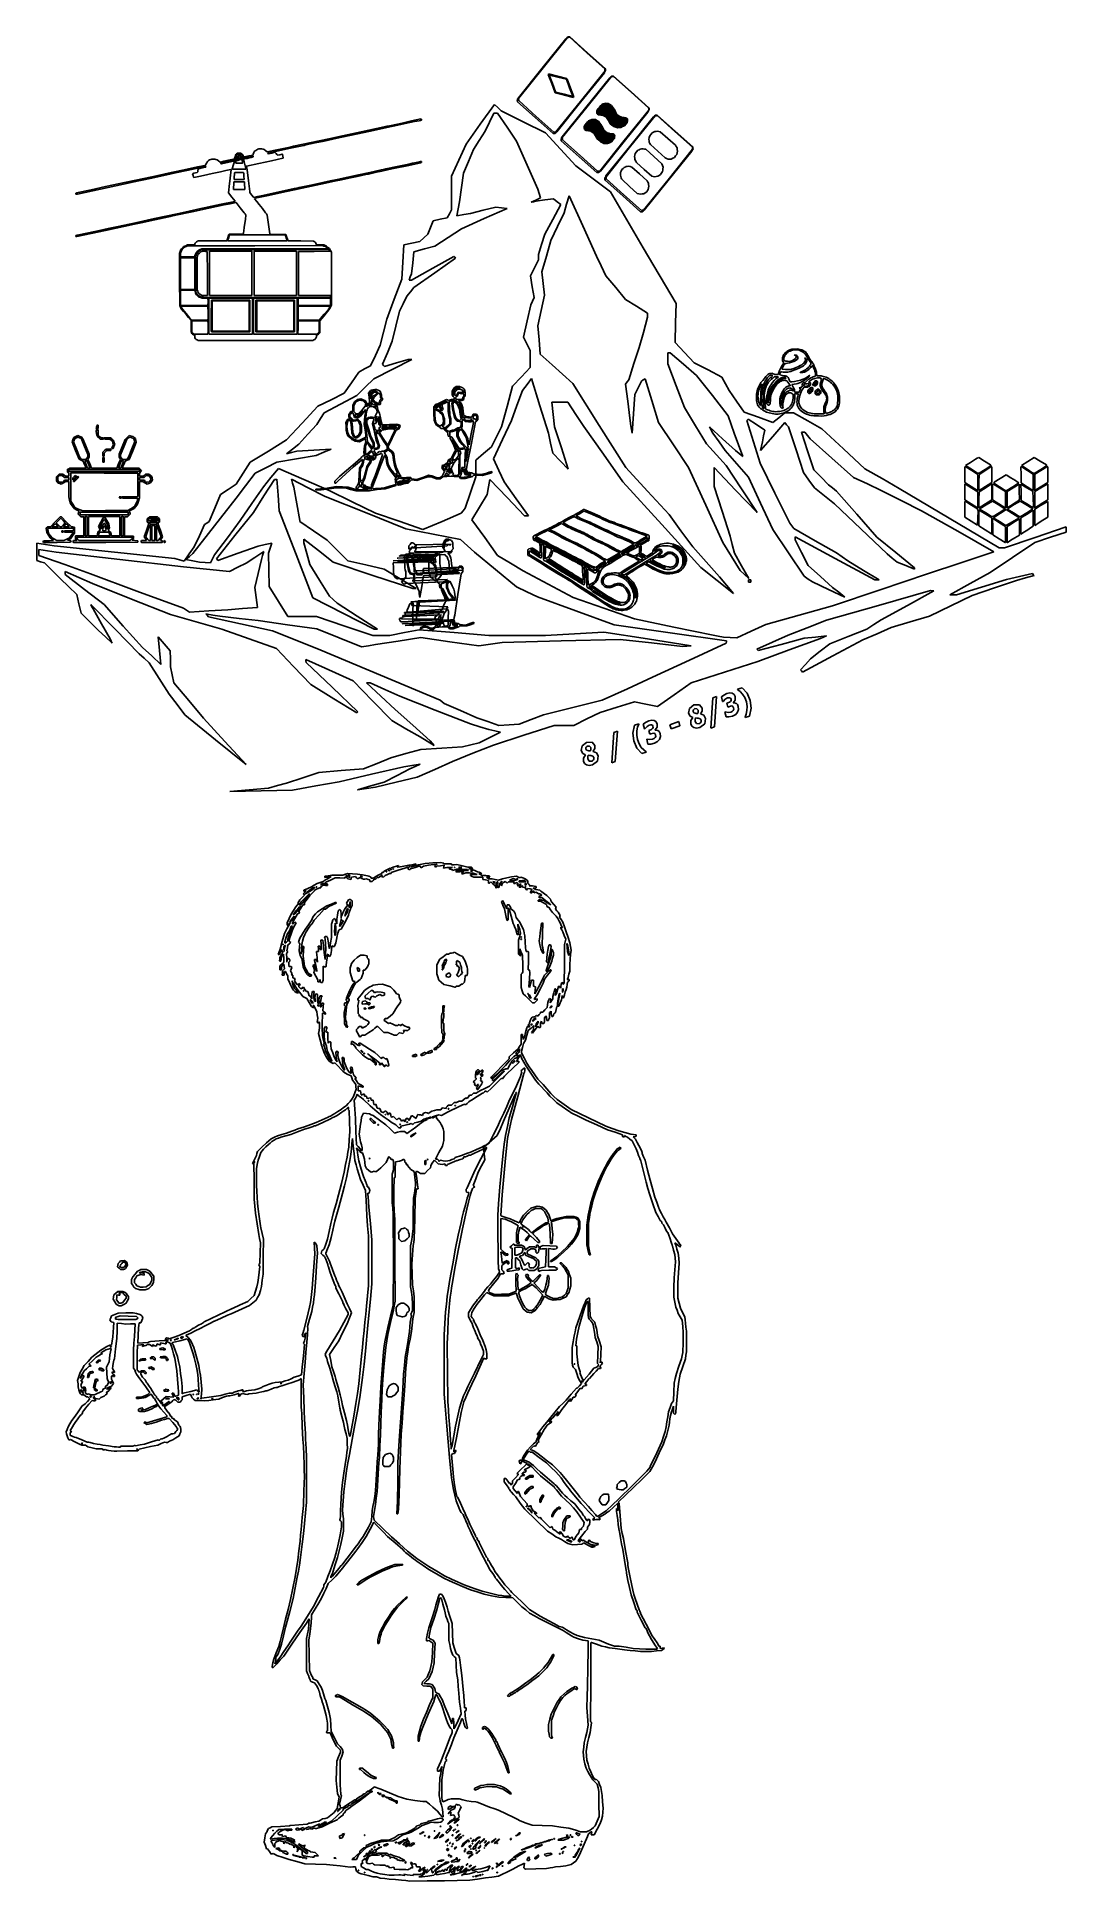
# Model space of a CAD drawing. Extents: x 9 to 136, y 7 to 235.
import ezdxf

# ---------------------------------------------------------------- set-up
doc = ezdxf.new("R2010")
doc.units = 0

msp = doc.modelspace()

# ---------------------------------------------------------------- linework, layer by layer
at = {"layer": 'Layer 1'}
for p, q in [((71.057745, 231.108219), (73.997727, 234.756149)), ((74.212427, 234.905279), (71.173881, 231.134151)), ((73.997727, 234.756149), (74.130146, 234.868377)), ((74.130146, 234.868377), (74.262565, 234.980605)), ((74.341068, 234.917089), (74.212427, 234.905279)), ((74.262565, 234.980605), (74.367988, 234.978705)), ((74.469842, 234.928739), (74.341068, 234.917089)), ((74.367988, 234.978705), (74.47341, 234.976805)), ((76.645989, 232.983705), (74.469842, 234.928739)), ((74.47341, 234.976805), (76.668966, 233.014432)), ((78.822136, 231.038671), (76.645989, 232.983705)), ((76.668966, 233.014432), (78.864524, 231.052055)), ((68.117767, 227.460304), (71.057745, 231.108219)), ((71.173881, 231.134151), (68.135337, 227.363029)), ((75.80239, 226.996208), (78.840936, 230.76734)), ((78.760594, 230.551022), (75.808923, 226.887716)), ((78.831184, 230.694502), (78.760594, 230.551022)), ((78.831536, 230.902968), (78.822136, 231.038671)), ((78.901784, 230.837981), (78.831184, 230.694502)), ((78.840936, 230.76734), (78.831536, 230.902968)), ((78.864524, 231.052055), (78.883154, 230.945018)), ((78.883154, 230.945018), (78.901784, 230.837981)), ((71.811475, 230.328954), (71.827275, 230.368374)), ((72.238053, 229.201575), (71.811475, 230.328954)), ((71.827275, 230.368374), (71.843065, 230.407794)), ((71.843065, 230.407794), (72.948855, 230.115997)), ((71.963007, 230.246143), (71.948967, 230.228753)), ((71.948967, 230.228753), (72.33008, 229.210183)), ((71.977047, 230.263533), (71.963007, 230.246143)), ((73.016546, 229.999051), (71.977047, 230.263533)), ((72.664937, 228.073605), (72.238053, 229.201575)), ((72.33008, 229.210183), (72.711182, 228.191634)), ((72.711182, 228.191634), (72.731152, 228.170784)), ((72.731152, 228.170784), (72.751132, 228.149724)), ((72.751132, 228.149724), (73.802924, 227.882901)), ((72.948855, 230.115997), (74.054645, 229.824177)), ((74.056059, 229.73458), (73.016546, 229.999051)), ((74.054645, 229.824177), (74.102705, 229.779997)), ((74.453141, 228.693446), (74.056059, 229.73458)), ((74.102705, 229.779997), (74.150765, 229.735817)), ((74.150765, 229.735817), (74.562709, 228.652829)), ((74.850238, 227.652302), (74.453141, 228.693446)), ((74.562709, 228.652829), (74.974667, 227.569832)), ((76.477575, 226.263993), (79.417556, 229.911919)), ((79.632406, 230.061772), (76.593859, 226.29064)), ((79.417556, 229.911919), (79.549976, 230.024087)), ((79.549976, 230.024087), (79.682395, 230.136265)), ((79.761046, 230.073112), (79.632406, 230.061772)), ((79.682395, 230.136265), (79.787818, 230.135165)), ((79.88982, 230.084452), (79.761046, 230.073112)), ((79.787818, 230.135165), (79.89324, 230.134065)), ((82.065967, 228.139411), (79.88982, 230.084452)), ((79.89324, 230.134065), (82.088785, 228.171699)), ((82.088785, 228.171699), (84.284355, 226.2093)), ((63.397297, 224.16964), (65.149052, 226.630155)), ((65.149052, 226.630155), (65.567774, 226.229052)), ((65.567774, 226.229052), (65.986498, 225.827949)), ((67.976577, 227.173345), (68.047167, 227.316824)), ((67.995207, 227.066307), (67.976577, 227.173345)), ((68.01372, 226.958012), (67.995207, 227.066307)), ((70.209274, 224.995624), (68.01372, 226.958012)), ((68.047167, 227.316824), (68.117767, 227.460304)), ((68.135337, 227.363029), (68.144737, 227.227402)), ((68.144737, 227.227402), (68.154137, 227.091775)), ((68.154137, 227.091775), (70.330281, 225.146734)), ((72.671637, 228.066005), (72.664937, 228.073605)), ((72.678337, 228.058405), (72.671637, 228.066005)), ((73.810165, 227.771888), (72.678337, 228.058405)), ((72.763843, 223.225098), (75.80239, 226.996208)), ((75.808923, 226.887716), (72.857251, 223.22442)), ((73.537607, 222.616067), (76.477575, 226.263993)), ((76.593859, 226.29064), (73.555313, 222.519508)), ((73.802924, 227.882901), (74.855638, 227.616442)), ((74.942007, 227.485372), (73.810165, 227.771888)), ((74.852938, 227.634372), (74.850238, 227.652302)), ((74.855638, 227.616442), (74.852938, 227.634372)), ((74.958337, 227.527602), (74.942007, 227.485372)), ((74.974667, 227.569832), (74.958337, 227.527602)), ((77.830699, 225.832494), (77.899139, 225.963574)), ((78.254536, 226.18239), (77.895667, 225.736992)), ((77.899139, 225.963574), (77.967579, 226.094654)), ((78.345785, 226.11682), (77.899622, 225.5631)), ((77.919867, 225.646132), (78.294838, 226.112025)), ((77.956042, 225.51276), (78.417229, 226.083075)), ((77.967579, 226.094654), (78.141062, 226.301146)), ((78.480287, 226.101125), (77.984301, 225.48558)), ((78.040851, 225.43514), (78.536825, 226.050675)), ((78.074715, 226.104017), (78.052975, 226.039427)), ((78.052975, 226.039427), (78.066475, 226.042627)), ((78.066475, 226.042627), (78.079965, 226.045827)), ((78.096455, 226.168607), (78.074715, 226.104017)), ((78.079965, 226.045827), (78.181628, 226.213247)), ((78.601207, 226.070445), (78.093141, 225.439866)), ((78.189325, 226.275104), (78.096455, 226.168607)), ((78.141062, 226.301146), (78.314529, 226.507671)), ((78.149691, 225.389426), (78.65777, 226.020005)), ((78.181628, 226.213247), (78.282195, 226.381601)), ((78.282195, 226.381601), (78.189325, 226.275104)), ((78.708666, 226.023067), (78.199169, 225.390727)), ((78.613418, 226.627788), (78.254536, 226.18239)), ((78.285559, 225.375527), (78.780174, 225.991184)), ((78.294838, 226.112025), (78.669838, 226.577448)), ((78.314529, 226.507671), (78.467548, 226.599801)), ((78.791948, 226.670562), (78.345785, 226.11682)), ((78.843332, 226.009089), (78.359454, 225.408536)), ((78.415874, 225.358196), (78.899753, 225.958739)), ((78.417229, 226.083075), (78.878348, 226.655362)), ((78.467548, 226.599801), (78.620552, 226.691931)), ((78.97626, 226.71667), (78.480287, 226.101125)), ((78.950722, 225.963614), (78.492464, 225.39488)), ((78.536825, 226.050675), (79.03281, 226.66623)), ((78.548884, 225.34454), (79.022157, 225.929857)), ((79.109287, 226.701003), (78.601207, 226.070445)), ((79.061103, 225.917746), (78.601415, 225.347241)), ((78.641628, 226.602618), (78.613418, 226.627788)), ((78.620552, 226.691931), (78.774151, 226.728011)), ((78.669838, 226.577448), (78.641628, 226.602618)), ((78.65777, 226.020005), (79.165837, 226.650563)), ((78.657835, 225.296901), (79.117509, 225.867396)), ((79.218178, 226.655418), (78.708666, 226.023067)), ((78.774151, 226.728011), (78.927749, 226.764091)), ((78.780174, 225.991184), (79.274728, 226.604968)), ((78.835148, 226.662962), (78.791948, 226.670562)), ((78.878348, 226.655362), (78.835148, 226.662962)), ((79.32721, 226.609621), (78.843332, 226.009089)), ((78.899753, 225.958739), (79.38363, 226.559281)), ((78.927749, 226.764091), (79.088798, 226.742921)), ((79.40898, 226.532358), (78.950722, 225.963614)), ((79.0046, 226.6914), (78.97626, 226.71667)), ((79.03281, 226.66623), (79.0046, 226.6914)), ((79.022157, 225.929857), (79.49537, 226.517158)), ((79.520778, 226.488251), (79.061103, 225.917746)), ((79.088798, 226.742921), (79.249848, 226.721751)), ((79.137627, 226.675733), (79.109287, 226.701003)), ((79.117509, 225.867396), (79.577198, 226.437911)), ((79.165837, 226.650563), (79.137627, 226.675733)), ((79.605336, 226.412658), (79.157755, 225.857155)), ((79.214307, 225.806727), (79.661886, 226.362218)), ((79.246388, 226.630248), (79.218178, 226.655418)), ((79.665824, 226.306939), (79.242433, 225.781463)), ((79.274728, 226.604968), (79.246388, 226.630248)), ((79.249848, 226.721751), (79.441714, 226.610426)), ((79.298982, 225.731034), (79.722374, 226.256499)), ((79.35542, 226.584451), (79.32721, 226.609621)), ((79.750462, 226.23134), (79.343201, 225.725889)), ((79.38363, 226.559281), (79.35542, 226.584451)), ((79.383622, 225.655424), (79.807012, 226.1809)), ((79.45218, 226.524758), (79.40898, 226.532358)), ((79.441714, 226.610426), (79.633581, 226.499112)), ((79.863124, 226.104925), (79.451882, 225.59443)), ((79.49537, 226.517158), (79.45218, 226.524758)), ((79.902173, 225.998361), (79.500109, 225.49938)), ((79.548988, 226.463081), (79.520778, 226.488251)), ((79.577198, 226.437911), (79.548988, 226.463081)), ((79.557022, 225.448781), (79.929173, 225.910661)), ((79.9602, 225.888938), (79.573092, 225.408492)), ((79.633676, 226.387388), (79.605336, 226.412658)), ((79.633581, 226.499112), (79.819089, 226.250053)), ((79.661886, 226.362218), (79.633676, 226.387388)), ((79.694034, 226.281769), (79.665824, 226.306939)), ((79.673971, 225.850401), (79.863124, 226.104925)), ((79.722374, 226.256499), (79.694034, 226.281769)), ((79.778672, 226.20617), (79.750462, 226.23134)), ((79.807012, 226.1809), (79.778672, 226.20617)), ((79.819089, 226.250053), (80.004598, 226.001016)), ((79.915673, 225.954401), (79.902173, 225.998361)), ((79.929173, 225.910661), (79.915673, 225.954401)), ((79.98854, 225.863668), (79.9602, 225.888938)), ((80.004598, 226.001016), (80.142106, 225.724761)), ((81.222367, 222.151994), (84.260913, 225.923126)), ((84.242113, 226.19438), (82.065967, 228.139411)), ((84.322415, 225.990647), (84.238855, 225.834811)), ((84.251513, 226.058753), (84.242113, 226.19438)), ((84.260913, 225.923126), (84.251513, 226.058753)), ((84.284355, 226.2093), (84.303385, 226.099974)), ((84.303385, 226.099974), (84.322415, 225.990647)), ((48.643726, 223.235656), (51.504643, 223.850067)), ((52.426292, 223.884981), (49.834184, 223.327373)), ((51.504643, 223.850067), (51.831057, 223.917897)), ((51.831057, 223.917897), (52.157469, 223.985727)), ((52.157469, 223.985727), (52.944705, 224.156436)), ((52.810307, 223.968261), (52.426292, 223.884981)), ((53.194327, 224.051541), (52.810307, 223.968261)), ((52.944705, 224.156436), (53.731939, 224.327134)), ((53.943158, 224.210898), (53.194327, 224.051541)), ((53.731939, 224.327134), (54.894868, 224.577056)), ((54.691989, 224.370255), (53.943158, 224.210898)), ((55.264661, 224.492662), (54.691989, 224.370255)), ((54.894868, 224.577056), (56.0578, 224.82699)), ((55.837333, 224.61508), (55.264661, 224.492662)), ((55.984688, 224.65116), (55.837333, 224.61508)), ((56.13205, 224.68723), (55.984688, 224.65116)), ((56.0578, 224.82699), (56.09493, 224.80604)), ((56.09493, 224.80604), (56.13205, 224.78509)), ((56.13205, 224.78509), (56.13205, 224.73616)), ((56.13205, 224.73616), (56.13205, 224.68723)), ((61.645542, 221.709103), (63.397297, 224.16964)), ((64.554101, 224.424617), (64.014174, 223.298653)), ((65.094027, 225.550581), (64.554101, 224.424617)), ((65.317264, 225.550581), (65.094027, 225.550581)), ((65.540502, 225.550581), (65.317264, 225.550581)), ((66.715678, 223.807398), (65.540502, 225.550581)), ((65.986498, 225.827949), (68.726499, 224.473427)), ((67.890854, 222.064226), (66.715678, 223.807398)), ((68.726499, 224.473427), (71.466502, 223.118883)), ((72.404792, 223.03328), (70.209274, 224.995624)), ((70.330281, 225.146734), (72.506428, 223.201703)), ((76.242803, 223.679102), (76.256573, 223.79127)), ((76.282353, 223.596262), (76.242803, 223.679102)), ((76.256573, 223.79127), (76.270343, 223.903437)), ((76.270343, 223.903437), (76.403707, 224.114433)), ((76.320379, 223.514663), (76.282353, 223.596262)), ((76.651761, 224.192743), (76.322724, 223.785246)), ((76.322724, 223.785246), (76.325424, 223.748416)), ((76.325424, 223.748416), (76.328124, 223.711586)), ((76.760775, 224.150287), (76.326707, 223.611559)), ((76.326707, 223.611559), (76.355047, 223.586289)), ((76.328124, 223.711586), (76.337524, 223.702986)), ((76.337524, 223.702986), (76.346924, 223.694386)), ((76.346924, 223.694386), (76.727436, 224.168214)), ((76.355047, 223.586289), (76.383257, 223.561119)), ((76.383257, 223.561119), (76.832197, 224.116532)), ((76.403707, 224.114433), (76.537072, 224.325429)), ((76.881708, 224.119618), (76.411356, 223.53585)), ((76.519948, 224.173102), (76.434508, 224.029936)), ((76.434508, 224.029936), (76.445318, 224.020236)), ((76.445318, 224.020236), (76.456128, 224.010536)), ((76.456128, 224.010536), (76.62885, 224.230657)), ((76.467906, 223.48541), (76.953143, 224.085862)), ((76.605398, 224.316257), (76.519948, 224.173102)), ((77.00264, 224.088927), (76.520194, 223.490156)), ((76.537072, 224.325429), (76.674472, 224.453096)), ((76.576744, 223.439716), (77.074088, 224.055182)), ((76.703798, 224.383227), (76.605398, 224.316257)), ((76.62885, 224.230657), (76.802198, 224.450197)), ((76.980812, 224.600251), (76.651761, 224.192743)), ((77.137093, 224.073123), (76.653217, 223.472591)), ((76.674472, 224.453096), (76.811873, 224.580763)), ((76.802198, 224.450197), (76.703798, 224.383227)), ((76.709767, 223.422151), (77.193644, 224.022683)), ((76.727436, 224.168214), (77.108092, 224.641511)), ((77.244712, 224.025637), (76.759418, 223.423324)), ((77.194831, 224.689005), (76.760775, 224.150287)), ((76.811873, 224.580763), (77.019708, 224.677433)), ((76.832197, 224.116532), (77.281221, 224.673805)), ((76.845808, 223.408124), (77.316075, 223.993843)), ((77.352061, 224.703376), (76.881708, 224.119618)), ((77.352243, 223.980133), (76.892554, 223.409607)), ((76.953143, 224.085862), (77.438451, 224.688176)), ((76.978954, 223.394407), (77.438633, 223.964933)), ((77.044382, 224.620881), (76.980812, 224.600251)), ((77.485101, 224.687709), (77.00264, 224.088927)), ((77.019708, 224.677433), (77.227556, 224.774103)), ((77.47615, 223.951051), (77.028556, 223.395548)), ((77.108092, 224.641511), (77.044382, 224.620881)), ((77.074088, 224.055182), (77.571491, 224.672509)), ((77.084976, 223.345208), (77.532555, 223.90071)), ((77.620971, 224.673665), (77.137093, 224.073123)), ((77.572788, 223.890469), (77.137303, 223.34998)), ((77.193644, 224.022683), (77.677521, 224.623225)), ((77.193853, 223.29954), (77.62934, 223.84002)), ((77.238021, 224.681405), (77.194831, 224.689005)), ((77.227556, 224.774103), (77.440777, 224.758873)), ((77.281221, 224.673805), (77.238021, 224.681405)), ((77.73002, 224.627951), (77.244712, 224.025637)), ((77.67346, 223.830985), (77.279496, 223.335449)), ((77.303696, 223.253229), (77.714028, 223.764327)), ((77.316075, 223.993843), (77.78644, 224.577611)), ((77.395251, 224.695776), (77.352061, 224.703376)), ((77.811932, 224.550638), (77.352243, 223.980133)), ((77.782263, 223.703334), (77.358858, 223.177869)), ((77.438451, 224.688176), (77.395251, 224.695776)), ((77.438633, 223.964933), (77.898322, 224.535438)), ((77.440777, 224.758873), (77.653998, 224.743643)), ((77.856272, 223.639783), (77.467734, 223.157575)), ((77.92373, 224.506542), (77.47615, 223.951051)), ((77.528291, 224.680109), (77.485101, 224.687709)), ((77.571491, 224.672509), (77.528291, 224.680109)), ((77.532555, 223.90071), (77.98015, 224.456202)), ((78.008288, 224.430948), (77.572788, 223.890469)), ((77.579827, 223.432318), (77.800783, 223.686787)), ((77.649181, 224.648495), (77.620971, 224.673665)), ((77.62934, 223.84002), (78.064838, 224.380498)), ((77.677521, 224.623225), (77.649181, 224.648495)), ((77.653998, 224.743643), (77.83574, 224.640602)), ((78.067425, 224.32652), (77.67346, 223.830985)), ((77.714028, 223.764327), (78.125325, 224.27479)), ((77.75823, 224.602781), (77.73002, 224.627951)), ((77.78644, 224.577611), (77.75823, 224.602781)), ((78.205654, 224.228821), (77.782263, 223.703334)), ((77.800783, 223.686787), (78.003219, 223.957804)), ((77.855132, 224.543038), (77.811932, 224.550638)), ((77.828325, 225.520801), (77.829399, 225.67722)), ((77.929703, 225.430181), (77.828325, 225.520801)), ((77.829399, 225.67722), (77.830699, 225.832494)), ((77.83574, 224.640602), (78.017483, 224.537562)), ((77.898322, 224.535438), (77.855132, 224.543038)), ((78.24481, 224.12199), (77.856272, 223.639783)), ((77.895667, 225.736992), (77.898367, 225.700162)), ((77.898241, 223.57087), (78.27181, 224.03451)), ((77.898367, 225.700162), (77.901067, 225.663332)), ((77.899622, 225.5631), (77.927832, 225.53793)), ((77.901067, 225.663332), (77.910467, 225.654732)), ((77.910467, 225.654732), (77.919867, 225.646132)), ((78.305261, 224.016547), (77.916722, 223.53434)), ((77.95194, 224.481372), (77.92373, 224.506542)), ((77.927832, 225.53793), (77.956042, 225.51276)), ((78.03107, 225.339671), (77.929703, 225.430181)), ((77.98015, 224.456202), (77.95194, 224.481372)), ((77.958679, 223.465185), (78.332261, 223.928847)), ((77.984301, 225.48558), (78.012641, 225.46031)), ((78.365796, 223.910782), (77.989367, 223.443599)), ((78.003219, 223.957804), (78.205654, 224.228821)), ((78.036628, 224.405668), (78.008288, 224.430948)), ((78.012641, 225.46031), (78.040851, 225.43514)), ((78.017483, 224.537562), (78.175604, 224.339246)), ((78.312324, 225.303381), (78.03107, 225.339671)), ((78.031309, 223.374455), (78.392796, 223.823082)), ((78.064838, 224.380498), (78.036628, 224.405668)), ((78.433557, 223.813444), (78.057748, 223.347017)), ((78.064727, 223.24845), (78.442115, 223.699249)), ((78.096445, 224.3006), (78.067425, 224.32652)), ((78.093141, 225.439866), (78.121481, 225.414596)), ((78.125325, 224.27479), (78.096445, 224.3006)), ((78.494057, 223.707714), (78.118248, 223.241297)), ((78.121481, 225.414596), (78.149691, 225.389426)), ((78.125214, 223.142719), (78.502616, 223.593528)), ((78.175604, 224.339246), (78.333724, 224.140908)), ((78.199169, 225.390727), (78.242369, 225.383127)), ((78.242369, 225.383127), (78.285559, 225.375527)), ((78.25831, 224.07825), (78.24481, 224.12199)), ((78.27181, 224.03451), (78.25831, 224.07825)), ((78.318761, 223.972587), (78.305261, 224.016547)), ((78.593603, 225.267091), (78.312324, 225.303381)), ((78.332261, 223.928847), (78.318761, 223.972587)), ((78.333724, 224.140908), (78.514346, 223.792568)), ((78.359454, 225.408536), (78.387664, 225.383366)), ((78.379296, 223.866822), (78.365796, 223.910782)), ((78.392796, 223.823082), (78.379296, 223.866822)), ((78.387664, 225.383366), (78.415874, 225.358196)), ((78.437557, 223.756734), (78.433557, 223.813444)), ((78.442115, 223.699249), (78.437557, 223.756734)), ((78.492464, 225.39488), (78.520674, 225.36971)), ((78.498057, 223.651004), (78.494057, 223.707714)), ((78.502616, 223.593528), (78.498057, 223.651004)), ((78.514346, 223.792568), (78.694954, 223.444238)), ((78.520674, 225.36971), (78.548884, 225.34454)), ((78.77108, 225.177331), (78.593603, 225.267091)), ((78.601415, 225.347241), (78.629625, 225.322071)), ((78.629625, 225.322071), (78.657835, 225.296901)), ((79.157755, 225.857155), (78.710162, 225.301653)), ((78.710162, 225.301653), (78.738502, 225.276383)), ((78.738502, 225.276383), (78.766712, 225.251213)), ((78.766712, 225.251213), (79.214307, 225.806727)), ((78.948571, 225.087571), (78.77108, 225.177331)), ((79.242433, 225.781463), (78.819041, 225.255998)), ((78.819041, 225.255998), (78.847251, 225.230828)), ((78.847251, 225.230828), (78.875591, 225.205558)), ((78.875591, 225.205558), (79.298982, 225.731034)), ((79.343201, 225.725889), (78.93594, 225.220438)), ((78.93594, 225.220438), (78.93864, 225.183608)), ((78.93864, 225.183608), (78.94134, 225.146778)), ((78.94134, 225.146778), (78.95074, 225.138178)), ((78.995001, 225.046091), (78.948571, 225.087571)), ((78.95074, 225.138178), (78.96014, 225.129578)), ((78.96014, 225.129578), (79.383622, 225.655424)), ((79.041301, 225.004721), (78.995001, 225.046091)), ((79.451882, 225.59443), (79.04064, 225.083902)), ((79.04064, 225.083902), (79.262797, 225.33983)), ((79.261338, 224.62159), (79.041301, 225.004721)), ((79.500109, 225.49938), (79.098058, 225.000388)), ((79.098058, 225.000388), (79.141248, 224.992788)), ((79.141248, 224.992788), (79.184448, 224.985188)), ((79.184448, 224.985188), (79.557022, 225.448781)), ((79.573092, 225.408492), (79.185985, 224.928067)), ((79.185985, 224.928067), (79.214325, 224.902787)), ((79.214325, 224.902787), (79.242535, 224.877617)), ((79.242535, 224.877617), (79.629642, 225.358051)), ((79.633602, 225.302712), (79.246493, 224.822287)), ((79.246493, 224.822287), (79.274703, 224.797117)), ((79.48139, 224.23846), (79.261338, 224.62159)), ((79.262797, 225.33983), (79.484939, 225.595758)), ((79.274703, 224.797117), (79.303043, 224.771847)), ((79.303043, 224.771847), (79.690152, 225.252272)), ((79.703188, 225.208027), (79.315284, 224.726597)), ((79.315284, 224.726597), (79.317984, 224.685117)), ((79.317984, 224.685117), (79.320684, 224.643637)), ((79.320684, 224.643637), (79.710182, 225.10947)), ((79.763687, 225.102317), (79.375784, 224.620877)), ((79.375784, 224.620877), (79.378484, 224.579397)), ((79.378484, 224.579397), (79.381184, 224.537927)), ((79.381184, 224.537927), (79.770694, 225.00377)), ((79.824186, 224.996598), (79.436269, 224.515168)), ((79.436269, 224.515168), (79.438969, 224.473688)), ((79.438969, 224.473688), (79.441669, 224.432208)), ((79.441669, 224.432208), (79.831179, 224.898041)), ((79.705774, 224.060331), (79.48139, 224.23846)), ((79.484939, 225.595758), (79.673971, 225.850401)), ((79.875691, 224.879745), (79.488583, 224.39931)), ((79.488583, 224.39931), (79.516793, 224.37414)), ((79.516793, 224.37414), (79.545003, 224.34897)), ((79.545003, 224.34897), (79.932112, 224.829405)), ((79.96425, 224.809174), (79.581179, 224.33375)), ((79.581179, 224.33375), (79.583879, 224.29692)), ((79.583879, 224.29692), (79.586579, 224.26009)), ((79.586579, 224.26009), (79.595979, 224.25149)), ((79.595979, 224.25149), (79.605379, 224.24289)), ((79.605379, 224.24289), (80.004668, 224.738731)), ((79.629642, 225.358051), (80.01675, 225.838498)), ((80.032629, 224.71353), (79.633426, 224.218091)), ((79.633426, 224.218091), (79.661766, 224.192821)), ((80.020709, 225.783148), (79.633602, 225.302712)), ((79.661766, 224.192821), (79.690106, 224.167551)), ((79.690106, 224.167551), (80.089308, 224.663011)), ((79.690152, 225.252272), (80.077259, 225.732708)), ((80.091105, 225.689467), (79.703188, 225.208027)), ((79.930145, 223.882213), (79.705774, 224.060331)), ((79.710182, 225.10947), (80.099692, 225.575314)), ((80.051963, 224.501294), (79.746575, 224.11569)), ((79.746575, 224.11569), (79.760615, 224.10284)), ((79.760615, 224.10284), (79.774795, 224.0901)), ((80.151604, 225.583747), (79.763687, 225.102317)), ((79.770694, 225.00377), (80.160191, 225.469614)), ((79.774795, 224.0901), (80.187568, 224.604141)), ((80.212091, 225.478038), (79.824186, 224.996598)), ((80.254373, 224.541377), (79.830982, 224.015901)), ((79.830982, 224.015901), (80.05195, 224.27036)), ((79.831179, 224.898041), (80.220676, 225.363885)), ((80.262799, 225.360181), (79.875691, 224.879745)), ((80.184509, 223.810823), (79.930145, 223.882213)), ((79.932112, 224.829405), (80.319219, 225.309841)), ((80.355197, 224.509486), (79.938433, 223.992262)), ((79.938433, 223.992262), (79.980143, 223.984662)), ((80.347321, 225.28462), (79.96425, 224.809174)), ((79.980143, 223.984662), (80.021853, 223.977062)), ((80.01675, 225.838498), (79.98854, 225.863668)), ((80.004668, 224.738731), (80.403871, 225.23418)), ((80.048919, 225.757978), (80.020709, 225.783148)), ((80.021853, 223.977062), (80.397631, 224.477414)), ((80.43183, 225.20899), (80.032629, 224.71353)), ((80.077259, 225.732708), (80.048919, 225.757978)), ((80.47251, 224.475434), (80.049119, 223.949959)), ((80.049119, 223.949959), (80.077329, 223.924789)), ((80.05195, 224.27036), (80.272906, 224.524808)), ((80.357337, 224.886897), (80.051963, 224.501294)), ((80.077329, 223.924789), (80.105539, 223.899619)), ((80.089308, 224.663011), (80.48851, 225.15845)), ((80.095105, 225.632767), (80.091105, 225.689467)), ((80.099692, 225.575314), (80.095105, 225.632767)), ((80.105539, 223.899619), (80.528931, 224.425094)), ((80.142106, 225.724761), (80.279588, 225.448506)), ((80.155604, 225.527037), (80.151604, 225.583747)), ((80.160191, 225.469614), (80.155604, 225.527037)), ((80.581273, 224.429868), (80.157881, 223.904403)), ((80.157881, 223.904403), (80.186091, 223.879233)), ((80.438873, 223.739433), (80.184509, 223.810823)), ((80.186091, 223.879233), (80.214431, 223.853963)), ((80.187568, 224.604141), (80.600297, 225.116364)), ((80.216091, 225.421328), (80.212091, 225.478038)), ((80.214431, 223.853963), (80.637822, 224.379428)), ((80.220676, 225.363885), (80.216091, 225.421328)), ((80.677778, 225.066842), (80.254373, 224.541377)), ((80.291009, 225.335011), (80.262799, 225.360181)), ((80.700931, 224.397344), (80.264014, 223.855073)), ((80.264014, 223.855073), (80.307214, 223.847473)), ((80.272906, 224.524808), (80.475342, 224.795825)), ((80.279588, 225.448506), (80.436143, 225.308612)), ((80.319219, 225.309841), (80.291009, 225.335011)), ((80.307214, 223.847473), (80.350404, 223.839873)), ((80.375661, 225.25935), (80.347321, 225.28462)), ((80.350404, 223.839873), (80.772306, 224.36557)), ((80.771961, 225.026731), (80.355197, 224.509486)), ((80.438187, 225.007036), (80.357337, 224.886897)), ((80.403871, 225.23418), (80.375661, 225.25935)), ((80.832527, 224.381974), (80.397027, 223.841485)), ((80.397027, 223.841485), (80.440227, 223.833885)), ((80.397631, 224.477414), (80.774561, 224.975531)), ((80.46017, 225.18372), (80.43183, 225.20899)), ((80.436143, 225.308612), (80.592697, 225.168718)), ((80.519037, 225.127164), (80.438187, 225.007036)), ((80.613421, 223.758123), (80.438873, 223.739433)), ((80.440227, 223.833885), (80.483427, 223.826285)), ((80.48851, 225.15845), (80.46017, 225.18372)), ((80.895901, 225.000921), (80.47251, 224.475434)), ((80.475342, 224.795825), (80.677778, 225.066842)), ((80.483427, 223.826285), (80.918903, 224.366775)), ((80.559667, 225.121764), (80.519037, 225.127164)), ((80.528931, 224.425094), (80.952321, 224.950581)), ((80.980607, 224.382908), (80.557202, 223.857443)), ((80.557202, 223.857443), (80.585412, 223.832273)), ((80.600297, 225.116364), (80.559667, 225.121764)), ((81.004664, 224.955344), (80.581273, 224.429868)), ((80.585412, 223.832273), (80.613622, 223.807103)), ((80.592697, 225.168718), (80.798507, 225.091488)), ((80.787969, 223.776703), (80.613421, 223.758123)), ((80.613622, 223.807103), (81.037028, 224.332579)), ((80.637822, 224.379428), (81.061214, 224.904904)), ((81.137861, 224.939604), (80.700931, 224.397344)), ((81.10023, 224.350103), (80.711705, 223.867896)), ((80.711705, 223.867896), (80.754905, 223.860296)), ((80.754905, 223.860296), (80.798095, 223.852696)), ((80.773261, 225.001131), (80.771961, 225.026731)), ((80.772306, 224.36557), (81.194281, 224.889264)), ((80.774561, 224.975531), (80.773261, 225.001131)), ((81.015214, 223.880068), (80.787969, 223.776703)), ((80.798095, 223.852696), (81.171607, 224.318319)), ((80.798507, 225.091488), (81.004304, 225.014258)), ((81.268012, 224.922453), (80.832527, 224.381974)), ((80.924111, 224.975751), (80.895901, 225.000921)), ((81.221191, 224.319423), (80.917341, 223.942319)), ((80.917341, 223.942319), (80.960541, 223.934719)), ((80.918903, 224.366775), (81.354402, 224.907253)), ((80.952321, 224.950581), (80.924111, 224.975751)), ((80.960541, 223.934719), (81.003741, 223.927119)), ((81.403998, 224.908384), (80.980607, 224.382908)), ((81.003741, 223.927119), (81.292553, 224.287649)), ((81.004304, 225.014258), (81.22835, 224.991358)), ((81.032874, 224.930174), (81.004664, 224.955344)), ((81.242474, 223.983433), (81.015214, 223.880068)), ((81.061214, 224.904904), (81.032874, 224.930174)), ((81.037028, 224.332579), (81.460418, 224.858044)), ((81.488755, 224.8323), (81.10023, 224.350103)), ((81.166071, 224.914434), (81.137861, 224.939604)), ((81.194281, 224.889264), (81.166071, 224.914434)), ((81.171607, 224.318319), (81.545175, 224.78196)), ((81.340097, 224.267844), (81.194598, 224.087976)), ((81.194598, 224.087976), (81.272348, 224.159586)), ((84.155295, 225.678975), (81.216137, 222.030315)), ((81.525039, 224.696537), (81.221191, 224.319423)), ((81.22835, 224.991358), (81.452384, 224.968458)), ((81.406398, 224.186879), (81.242474, 223.983433)), ((81.311212, 224.914853), (81.268012, 224.922453)), ((81.272348, 224.159586), (81.350238, 224.231086)), ((81.292553, 224.287649), (81.581459, 224.646197)), ((81.354402, 224.907253), (81.311212, 224.914853)), ((81.485583, 224.447722), (81.340097, 224.267844)), ((81.350238, 224.231086), (81.417953, 224.339389)), ((81.432208, 224.883214), (81.403998, 224.908384)), ((81.570324, 224.390325), (81.406398, 224.186879)), ((81.417953, 224.339389), (81.485583, 224.447722)), ((81.460418, 224.858044), (81.432208, 224.883214)), ((81.452384, 224.968458), (81.532424, 224.896958)), ((81.516965, 224.80713), (81.488755, 224.8323)), ((81.545175, 224.78196), (81.516965, 224.80713)), ((81.553249, 224.671367), (81.525039, 224.696537)), ((81.532424, 224.896958), (81.612464, 224.825458)), ((81.581459, 224.646197), (81.553249, 224.671367)), ((81.603534, 224.488185), (81.570324, 224.390325)), ((81.636744, 224.586045), (81.603534, 224.488185)), ((81.612464, 224.825458), (81.624604, 224.705751)), ((81.624604, 224.705751), (81.636744, 224.586045)), ((81.909465, 221.434567), (84.861137, 225.097873)), ((85.052565, 225.216954), (82.014018, 221.445844)), ((84.238855, 225.834811), (84.155295, 225.678975)), ((84.861137, 225.097873), (84.984106, 225.194543)), ((84.984106, 225.194543), (85.107077, 225.291213)), ((85.181205, 225.228294), (85.052565, 225.216954)), ((85.107077, 225.291213), (85.210337, 225.290113)), ((85.309845, 225.239634), (85.181205, 225.228294)), ((85.210337, 225.290113), (85.313596, 225.289013)), ((87.485992, 223.294614), (85.309845, 225.239634)), ((85.313596, 225.289013), (87.509154, 223.326647)), ((39.44654, 221.263873), (39.868958, 221.354383)), ((40.540996, 221.33309), (39.715362, 221.155577)), ((39.868958, 221.354383), (40.291374, 221.445003)), ((40.291374, 221.445003), (42.480267, 221.915546)), ((41.36663, 221.510614), (40.540996, 221.33309)), ((41.59704, 221.560514), (41.36663, 221.510614)), ((41.82745, 221.610414), (41.59704, 221.560514)), ((42.960297, 221.854105), (41.82745, 221.610414)), ((42.480267, 221.915546), (44.669158, 222.386099)), ((44.093143, 222.097806), (42.960297, 221.854105)), ((45.667611, 222.43379), (44.093143, 222.097806)), ((44.669158, 222.386099), (45.225982, 222.503677)), ((45.225982, 222.503677), (45.782804, 222.621246)), ((47.242075, 222.769775), (45.667611, 222.43379)), ((45.782804, 222.621246), (48.643726, 223.235656)), ((49.834184, 223.327373), (47.242075, 222.769775)), ((60.736682, 219.738021), (61.645542, 221.709103)), ((63.280622, 222.165172), (62.54707, 221.031669)), ((64.014174, 223.298653), (63.280622, 222.165172)), ((69.211415, 219.10487), (67.890854, 222.064226)), ((71.466502, 223.118883), (73.343713, 221.079895)), ((72.508051, 223.03218), (72.404792, 223.03328)), ((72.506428, 223.201703), (72.635203, 223.213758)), ((72.611311, 223.03108), (72.508051, 223.03218)), ((72.734282, 223.12775), (72.611311, 223.03108)), ((72.635203, 223.213758), (72.763843, 223.225098)), ((72.857251, 223.22442), (72.734282, 223.12775)), ((73.396417, 222.329108), (73.467017, 222.472588)), ((73.415047, 222.222071), (73.396417, 222.329108)), ((73.433497, 222.115218), (73.415047, 222.222071)), ((75.629055, 220.15283), (73.433497, 222.115218)), ((73.467017, 222.472588), (73.537607, 222.616067)), ((73.555313, 222.519508), (73.564713, 222.383881)), ((73.564713, 222.383881), (73.574113, 222.248254)), ((73.574113, 222.248254), (75.750259, 220.303212)), ((76.410539, 223.457853), (76.320379, 223.514663)), ((76.500719, 223.401043), (76.410539, 223.457853)), ((76.411356, 223.53585), (76.439696, 223.51058)), ((76.439696, 223.51058), (76.467906, 223.48541)), ((76.784888, 223.349953), (76.500719, 223.401043)), ((76.520194, 223.490156), (76.548534, 223.464886)), ((76.548534, 223.464886), (76.576744, 223.439716)), ((76.653217, 223.472591), (76.681427, 223.447421)), ((76.681427, 223.447421), (76.709767, 223.422151)), ((76.759418, 223.423324), (76.802618, 223.415724)), ((77.069056, 223.298863), (76.784888, 223.349953)), ((76.802618, 223.415724), (76.845808, 223.408124)), ((76.892554, 223.409607), (76.935754, 223.402007)), ((76.935754, 223.402007), (76.978954, 223.394407)), ((77.028556, 223.395548), (77.056766, 223.370378)), ((77.056766, 223.370378), (77.084976, 223.345208)), ((77.258101, 223.193122), (77.069056, 223.298863)), ((77.137303, 223.34998), (77.165643, 223.32471)), ((77.165643, 223.32471), (77.193853, 223.29954)), ((77.447147, 223.087381), (77.258101, 223.193122)), ((77.279496, 223.335449), (77.282196, 223.302939)), ((77.282196, 223.302939), (77.284896, 223.270429)), ((77.284896, 223.270429), (77.294296, 223.261829)), ((77.294296, 223.261829), (77.303696, 223.253229)), ((77.358858, 223.177869), (77.579827, 223.432318)), ((77.646478, 222.743674), (77.447147, 223.087381)), ((77.467734, 223.157575), (77.495944, 223.132405)), ((77.495944, 223.132405), (77.524154, 223.107235)), ((77.524154, 223.107235), (77.898241, 223.57087)), ((77.916722, 223.53434), (77.528197, 223.052133)), ((77.528197, 223.052133), (77.556537, 223.026863)), ((77.556537, 223.026863), (77.584747, 223.001693)), ((77.584747, 223.001693), (77.958679, 223.465185)), ((77.989367, 223.443599), (77.612937, 222.976405)), ((77.612937, 222.976405), (77.641277, 222.951125)), ((77.641277, 222.951125), (77.669487, 222.925955)), ((77.845808, 222.399978), (77.646478, 222.743674)), ((77.669487, 222.925955), (78.031309, 223.374455)), ((78.057748, 223.347017), (77.681925, 222.880601)), ((77.681925, 222.880601), (77.684625, 222.839121)), ((77.684625, 222.839121), (77.687325, 222.797641)), ((77.687325, 222.797641), (78.064727, 223.24845)), ((78.118248, 223.241297), (77.742425, 222.77487)), ((77.742425, 222.77487), (77.745125, 222.73339)), ((77.745125, 222.73339), (77.747825, 222.69191)), ((77.747825, 222.69191), (78.125214, 223.142719)), ((78.145433, 223.09456), (77.770434, 222.629137)), ((77.770434, 222.629137), (77.798644, 222.603967)), ((77.798644, 222.603967), (77.826984, 222.578697)), ((77.826984, 222.578697), (78.201982, 223.044111)), ((78.070679, 222.194328), (77.845808, 222.399978)), ((78.234239, 223.023783), (77.863263, 222.563372)), ((77.863263, 222.563372), (77.865963, 222.526542)), ((77.865963, 222.526542), (77.868663, 222.489712)), ((77.868663, 222.489712), (77.878063, 222.481112)), ((77.878063, 222.481112), (77.887463, 222.472512)), ((77.887463, 222.472512), (78.274528, 222.953439)), ((78.290751, 222.91305), (77.915738, 222.447638)), ((77.915738, 222.447638), (77.943948, 222.422468)), ((77.943948, 222.422468), (77.972158, 222.397298)), ((77.972158, 222.397298), (78.347158, 222.862709)), ((78.379191, 222.842486), (78.008214, 222.382075)), ((78.008214, 222.382075), (78.010914, 222.345245)), ((78.010914, 222.345245), (78.013614, 222.308415)), ((78.013614, 222.308415), (78.023014, 222.299815)), ((78.023014, 222.299815), (78.032414, 222.291215)), ((78.032414, 222.291215), (78.41961, 222.772032)), ((78.295549, 221.988679), (78.070679, 222.194328)), ((78.093343, 222.250635), (78.092043, 222.239295)), ((78.092043, 222.239295), (78.106223, 222.226555)), ((78.094643, 222.261975), (78.093343, 222.250635)), ((78.468495, 222.741341), (78.094643, 222.261975)), ((78.106223, 222.226555), (78.120263, 222.213805)), ((78.120263, 222.213805), (78.50438, 222.696312)), ((78.520446, 223.559983), (78.145433, 223.09456)), ((78.584668, 222.650376), (78.173426, 222.13987)), ((78.173426, 222.13987), (78.39557, 222.395787)), ((78.18382, 218.380862), (81.222367, 222.151994)), ((78.201982, 223.044111), (78.576996, 223.509533)), ((78.605216, 223.484215), (78.234239, 223.023783)), ((78.658009, 222.585529), (78.25596, 222.086537)), ((78.25596, 222.086537), (78.29969, 222.078937)), ((78.274528, 222.953439), (78.661636, 223.433875)), ((81.216137, 222.030315), (78.276979, 218.381665)), ((78.665751, 223.378483), (78.290751, 222.91305)), ((78.495704, 221.895679), (78.295549, 221.988679)), ((78.29969, 222.078937), (78.34329, 222.071337)), ((78.34329, 222.071337), (78.712538, 222.541503)), ((78.347158, 222.862709), (78.722171, 223.328143)), ((78.766454, 222.539491), (78.367251, 222.044041)), ((78.367251, 222.044041), (78.395591, 222.018771)), ((78.750168, 223.302908), (78.379191, 222.842486)), ((78.39557, 222.395787), (78.617727, 222.651726)), ((78.395591, 222.018771), (78.423801, 221.993601)), ((78.41961, 222.772032), (78.806718, 223.252468)), ((78.423801, 221.993601), (78.823004, 222.489062)), ((78.842347, 223.220697), (78.468495, 222.741341)), ((78.873965, 222.493936), (78.476193, 222.000258)), ((78.476193, 222.000258), (78.504403, 221.975088)), ((78.695871, 221.802899), (78.495704, 221.895679)), ((78.50438, 222.696312), (78.891487, 223.176737)), ((78.504403, 221.975088), (78.532613, 221.949918)), ((78.548656, 223.534813), (78.520446, 223.559983)), ((78.532613, 221.949918), (78.945407, 222.46018)), ((78.576996, 223.509533), (78.548656, 223.534813)), ((78.995912, 223.160882), (78.584668, 222.650376)), ((78.996305, 222.463161), (78.585008, 221.952699)), ((78.585008, 221.952699), (78.613218, 221.927529)), ((78.633426, 223.459045), (78.605216, 223.484215)), ((78.613218, 221.927529), (78.641558, 221.902259)), ((78.617727, 222.651726), (78.806758, 222.906358)), ((78.661636, 223.433875), (78.633426, 223.459045)), ((78.641558, 221.902259), (79.052868, 222.412743)), ((79.060073, 223.084521), (78.658009, 222.585529)), ((78.693961, 223.353313), (78.665751, 223.378483)), ((79.10381, 222.417616), (78.693944, 221.908914)), ((78.693944, 221.908914), (78.722154, 221.883744)), ((78.722171, 223.328143), (78.693961, 223.353313)), ((78.694954, 223.444238), (78.909998, 223.279178)), ((78.926317, 221.795299), (78.695871, 221.802899)), ((78.712538, 222.541503), (79.081693, 223.010641)), ((78.722154, 221.883744), (78.750364, 221.858574)), ((78.778508, 223.277638), (78.750168, 223.302908)), ((78.750364, 221.858574), (79.175258, 222.383872)), ((79.165656, 223.03494), (78.766454, 222.539491)), ((78.806718, 223.252468), (78.778508, 223.277638)), ((78.806758, 222.906358), (78.995912, 223.160882)), ((78.823004, 222.489062), (79.222206, 222.9845)), ((79.247695, 222.415142), (78.824303, 221.889677)), ((78.824303, 221.889677), (78.867503, 221.882077)), ((78.866917, 223.198767), (78.842347, 223.220697)), ((78.891487, 223.176737), (78.866917, 223.198767)), ((78.867503, 221.882077), (78.910703, 221.874477)), ((79.271735, 222.987603), (78.873965, 222.493936)), ((78.909998, 223.279178), (79.125028, 223.114119)), ((78.910703, 221.874477), (79.334108, 222.399942)), ((79.156775, 221.787699), (78.926317, 221.795299)), ((78.945407, 222.46018), (79.358135, 222.972403)), ((79.382273, 222.399301), (78.957451, 221.872053)), ((78.957451, 221.872053), (79.000651, 221.864453)), ((78.957794, 217.771271), (81.909465, 221.434567)), ((82.014018, 221.445844), (78.975472, 217.674712)), ((79.407601, 222.973624), (78.996305, 222.463161)), ((79.000651, 221.864453), (79.043851, 221.856853)), ((79.043851, 221.856853), (79.45365, 222.367528)), ((79.052868, 222.412743), (79.464151, 222.923184)), ((79.070883, 223.047581), (79.060073, 223.084521)), ((79.081693, 223.010641), (79.070883, 223.047581)), ((79.51369, 222.926297), (79.10381, 222.417616)), ((79.125028, 223.114119), (79.306527, 223.058389)), ((79.515368, 222.38363), (79.138938, 221.916458)), ((79.138938, 221.916458), (79.182138, 221.908858)), ((79.401879, 221.891388), (79.156775, 221.787699)), ((79.193996, 223.00967), (79.165656, 223.03494)), ((79.175258, 222.383872), (79.60008, 222.911097)), ((79.182138, 221.908858), (79.225338, 221.901258)), ((79.222206, 222.9845), (79.193996, 223.00967)), ((79.225338, 221.901258), (79.586744, 222.351868)), ((79.671099, 222.940628), (79.247695, 222.415142)), ((79.314935, 222.980003), (79.271735, 222.987603)), ((79.306527, 223.058389), (79.488041, 223.002659)), ((79.358135, 222.972403), (79.314935, 222.980003)), ((79.6243, 222.337939), (79.32045, 221.960836)), ((79.32045, 221.960836), (79.36365, 221.953236)), ((79.334108, 222.399942), (79.757499, 222.925428)), ((79.36365, 221.953236), (79.40684, 221.945636)), ((79.807095, 222.926548), (79.382273, 222.399301)), ((79.646983, 221.995077), (79.401879, 221.891388)), ((79.40684, 221.945636), (79.695677, 222.306178)), ((79.435811, 222.948454), (79.407601, 222.973624)), ((79.464151, 222.923184), (79.435811, 222.948454)), ((79.45365, 222.367528), (79.863515, 222.876208)), ((79.488041, 223.002659), (79.668798, 222.997259)), ((79.55689, 222.918697), (79.51369, 222.926297)), ((79.891812, 222.850835), (79.515368, 222.38363)), ((79.60008, 222.911097), (79.55689, 222.918697)), ((79.586744, 222.351868), (79.948232, 222.800495)), ((79.739779, 222.289596), (79.595332, 222.108789)), ((79.595332, 222.108789), (79.700214, 222.177919)), ((79.928149, 222.715065), (79.6243, 222.337939)), ((79.824811, 222.206991), (79.646983, 221.995077)), ((79.668798, 222.997259), (79.849569, 222.991859)), ((79.714299, 222.933028), (79.671099, 222.940628)), ((79.695677, 222.306178), (79.984569, 222.664725)), ((79.700214, 222.177919), (79.805095, 222.247049)), ((79.757499, 222.925428), (79.714299, 222.933028)), ((79.884226, 222.470415), (79.739779, 222.289596)), ((79.805095, 222.247049), (79.844536, 222.358668)), ((79.835305, 222.901378), (79.807095, 222.926548)), ((80.002639, 222.418905), (79.824811, 222.206991)), ((79.863515, 222.876208), (79.835305, 222.901378)), ((79.844536, 222.358668), (79.884226, 222.470415)), ((79.849569, 222.991859), (79.920839, 222.928139)), ((79.920022, 222.825665), (79.891812, 222.850835)), ((79.948232, 222.800495), (79.920022, 222.825665)), ((79.920839, 222.928139), (79.992109, 222.864409)), ((79.956359, 222.689895), (79.928149, 222.715065)), ((79.984569, 222.664725), (79.956359, 222.689895)), ((79.992109, 222.864409), (80.021809, 222.806949)), ((80.027069, 222.584192), (80.002639, 222.418905)), ((80.021809, 222.806949), (80.051499, 222.749489)), ((80.051499, 222.749489), (80.027069, 222.584192)), ((84.264712, 222.299289), (84.317352, 222.520675)), ((84.294822, 222.118179), (84.264712, 222.299289)), ((84.324922, 221.93709), (84.294822, 222.118179)), ((84.317352, 222.520675), (84.369992, 222.742072)), ((84.404152, 221.792185), (84.324922, 221.93709)), ((84.369992, 222.742072), (84.517179, 222.923204)), ((84.482832, 221.649369), (84.404152, 221.792185)), ((85.386146, 220.837884), (84.482832, 221.649369)), ((84.517179, 222.923204), (84.664366, 223.104336)), ((84.664366, 223.104336), (84.830666, 223.188046)), ((84.830666, 223.188046), (84.996966, 223.271756)), ((84.996966, 223.271756), (85.167869, 223.291416)), ((85.167869, 223.291416), (85.338787, 223.311076)), ((85.338787, 223.311076), (85.504034, 223.275106)), ((85.504034, 223.275106), (85.669241, 223.239136)), ((85.669241, 223.239136), (86.617626, 222.406936)), ((86.617626, 222.406936), (87.566025, 221.574757)), ((89.662138, 221.349573), (87.485992, 223.294614)), ((87.509154, 223.326647), (89.704711, 221.36426)), ((87.566025, 221.574757), (87.662265, 221.406867)), ((87.662265, 221.406867), (87.758505, 221.238967)), ((89.671538, 221.213935), (89.662138, 221.349573)), ((89.704711, 221.36426), (89.723741, 221.254933)), ((28.914953, 219.003172), (29.442975, 219.113352)), ((29.442975, 219.226762), (29.540845, 219.405269)), ((29.442975, 219.170052), (29.442975, 219.226762)), ((29.442975, 219.113352), (29.442975, 219.170052)), ((29.540845, 219.405269), (29.638725, 219.583776)), ((29.638725, 219.583776), (29.771266, 219.675586)), ((29.771266, 219.675586), (29.903808, 219.767396)), ((29.903808, 219.767396), (30.036969, 219.818056)), ((30.036969, 219.818056), (30.170131, 219.868716)), ((30.170131, 219.868716), (30.349315, 219.868716)), ((30.349315, 219.868716), (30.528502, 219.868716)), ((30.528502, 219.868716), (30.680874, 219.827236)), ((30.680874, 219.827236), (30.833247, 219.785756)), ((30.833247, 219.785756), (31.013743, 219.63828)), ((31.013743, 219.63828), (31.194238, 219.490804)), ((31.194238, 219.490804), (31.42265, 219.540164)), ((31.852485, 219.467695), (31.247355, 219.338602)), ((31.247355, 219.338602), (31.269125, 219.306632)), ((31.269125, 219.306632), (31.290895, 219.274662)), ((31.290895, 219.274662), (31.327665, 219.274662)), ((31.327665, 219.274662), (31.364455, 219.274662)), ((31.364455, 219.274662), (32.103042, 219.43339)), ((31.42265, 219.540164), (31.651059, 219.589524)), ((31.651059, 219.589524), (32.246284, 219.715776)), ((32.457616, 219.596787), (31.852485, 219.467695)), ((32.103042, 219.43339), (32.841633, 219.592477)), ((32.246284, 219.715776), (32.84151, 219.842017)), ((32.665969, 219.644747), (32.457616, 219.596787)), ((32.874323, 219.692597), (32.665969, 219.644747)), ((32.863145, 219.189693), (32.711031, 218.668764)), ((32.84151, 219.842017), (32.90005, 219.869887)), ((32.841633, 219.592477), (32.877483, 219.624767)), ((33.015259, 219.710632), (32.863145, 219.189693)), ((32.893823, 219.674887), (32.874323, 219.692597)), ((32.877483, 219.624767), (32.913333, 219.657067)), ((32.913333, 219.657067), (32.893823, 219.674887)), ((32.90005, 219.869887), (32.9586, 219.897757)), ((32.9586, 219.897757), (33.04304, 220.158599)), ((33.098589, 220.007269), (33.015259, 219.710632)), ((33.04304, 220.158599), (33.12748, 220.419441)), ((33.181919, 220.303916), (33.098589, 220.007269)), ((33.12748, 220.419441), (33.246644, 220.510601)), ((33.129608, 219.34424), (33.129871, 219.405167)), ((33.545625, 219.34424), (33.129608, 219.34424)), ((33.129871, 219.405167), (33.130097, 219.466297)), ((33.130097, 219.466297), (33.244172, 219.850183)), ((33.287222, 220.399936), (33.181919, 220.303916)), ((33.244172, 219.850183), (33.358247, 220.23407)), ((33.246644, 220.510601), (33.365808, 220.601761)), ((33.392526, 220.495846), (33.287222, 220.399936)), ((33.516604, 219.82674), (33.321668, 219.7858)), ((33.321668, 219.7858), (33.321668, 219.73709)), ((33.321668, 219.73709), (33.321668, 219.68827)), ((33.321668, 219.68827), (33.388878, 219.70609)), ((33.358247, 220.23407), (33.440217, 220.2952)), ((33.365808, 220.601761), (33.553534, 220.601761)), ((33.415555, 220.064707), (33.388055, 219.965017)), ((33.388055, 219.965017), (33.518072, 219.989857)), ((33.388878, 219.70609), (33.456088, 219.72391)), ((33.56268, 220.495846), (33.392526, 220.495846)), ((33.443055, 220.164187), (33.415555, 220.064707)), ((33.440217, 220.2952), (33.522177, 220.35633)), ((33.483065, 220.207927), (33.443055, 220.164187)), ((33.456088, 219.72391), (33.619265, 219.76216)), ((33.523075, 220.251667), (33.483065, 220.207927)), ((33.711542, 219.86768), (33.516604, 219.82674)), ((33.518072, 219.989857), (33.648089, 220.014697)), ((33.522177, 220.35633), (33.568177, 220.35633)), ((33.576915, 220.251667), (33.523075, 220.251667)), ((33.961642, 219.34424), (33.545625, 219.34424)), ((33.553534, 220.601761), (33.74126, 220.601761)), ((33.732825, 220.495846), (33.56268, 220.495846)), ((33.568177, 220.35633), (33.614177, 220.35633)), ((33.630775, 220.251667), (33.576915, 220.251667)), ((33.614177, 220.35633), (33.681987, 220.31129)), ((33.619265, 219.76216), (33.782472, 219.8005)), ((33.669645, 220.158667), (33.630775, 220.251667)), ((33.648089, 220.014697), (33.678295, 220.040067)), ((33.708525, 220.065667), (33.669645, 220.158667)), ((33.678295, 220.040067), (33.708525, 220.065667)), ((33.681987, 220.31129), (33.749797, 220.26625)), ((33.747002, 219.86768), (33.711542, 219.86768)), ((33.826335, 220.417106), (33.732825, 220.495846)), ((33.74126, 220.601761), (33.876465, 220.49386)), ((33.782472, 219.86768), (33.747002, 219.86768)), ((33.749797, 220.26625), (33.877789, 219.825346)), ((33.782472, 219.83409), (33.782472, 219.86768)), ((33.782472, 219.8005), (33.782472, 219.83409)), ((33.919845, 220.338366), (33.826335, 220.417106)), ((33.876465, 220.49386), (34.01167, 220.385959)), ((33.877789, 219.825346), (34.005782, 219.38442)), ((34.158371, 219.515282), (33.919845, 220.338366)), ((33.983712, 219.36433), (33.961642, 219.34424)), ((34.005782, 219.38442), (33.983712, 219.36433)), ((34.01167, 220.385959), (34.05261, 220.247772)), ((34.05261, 220.247772), (34.09355, 220.109585)), ((34.09355, 220.109585), (34.15875, 220.126115)), ((34.582885, 220.057557), (34.135248, 219.961217)), ((34.135248, 219.961217), (34.154058, 219.916717)), ((34.154058, 219.916717), (34.172868, 219.872217)), ((34.396897, 218.692208), (34.158371, 219.515282)), ((34.15875, 220.126115), (34.22394, 220.142635)), ((34.172868, 219.872217), (34.217678, 219.886477)), ((34.217678, 219.886477), (34.262488, 219.900737)), ((34.22394, 220.142635), (34.751963, 220.255375)), ((34.262488, 219.900737), (34.531303, 219.954837)), ((36.010396, 219.32525), (34.455907, 218.990864)), ((34.531303, 219.954837), (34.800115, 220.010897)), ((35.030522, 220.154007), (34.582885, 220.057557)), ((34.751963, 220.255375), (35.279984, 220.368115)), ((34.800115, 220.010897), (35.040124, 220.066627)), ((35.155329, 220.182517), (35.030522, 220.154007)), ((35.040124, 220.066627), (35.280134, 220.122357)), ((35.280134, 220.211137), (35.155329, 220.182517)), ((35.279984, 220.483255), (35.377854, 220.661762)), ((35.279984, 220.425685), (35.279984, 220.483255)), ((35.279984, 220.368115), (35.279984, 220.425685)), ((35.280134, 220.166747), (35.280134, 220.211137)), ((35.280134, 220.122357), (35.280134, 220.166747)), ((35.377854, 220.661762), (35.475724, 220.840269)), ((35.475724, 220.840269), (35.608265, 220.932079)), ((35.608265, 220.932079), (35.740805, 221.023889)), ((35.740805, 221.023889), (35.873968, 221.074549)), ((35.873968, 221.074549), (36.00713, 221.125209)), ((36.00713, 221.125209), (36.186316, 221.125209)), ((37.564884, 219.659625), (36.010396, 219.32525)), ((36.186316, 221.125209), (36.365503, 221.125209)), ((36.365503, 221.125209), (36.517874, 221.083739)), ((36.517874, 221.083739), (36.670247, 221.042259)), ((36.670247, 221.042259), (36.851722, 220.893984)), ((36.851722, 220.893984), (37.033197, 220.745698)), ((37.033197, 220.745698), (38.239868, 221.004791)), ((37.090682, 220.583395), (37.073832, 220.568055)), ((37.073832, 220.568055), (37.130322, 220.548295)), ((37.107532, 220.598735), (37.090682, 220.583395)), ((38.411448, 220.87715), (37.107532, 220.598735)), ((37.130322, 220.548295), (37.186812, 220.528525)), ((37.186812, 220.528525), (37.587039, 220.615795)), ((38.268762, 219.812988), (37.564884, 219.659625)), ((37.587039, 220.615795), (37.987267, 220.703065)), ((37.987267, 220.703065), (38.064077, 220.622705)), ((38.064077, 220.622705), (38.140887, 220.542345)), ((38.140887, 220.542345), (38.218137, 220.445245)), ((38.218137, 220.445245), (38.295397, 220.348145)), ((38.239868, 221.004791), (39.44654, 221.263873)), ((38.972642, 219.966339), (38.268762, 219.812988)), ((38.295397, 220.348145), (38.594642, 220.408735)), ((39.715362, 221.155577), (38.411448, 220.87715)), ((38.594642, 220.408735), (38.893882, 220.469115)), ((38.893882, 220.469115), (38.907612, 220.456375)), ((38.907612, 220.456375), (38.921342, 220.443635)), ((38.921342, 220.443635), (38.970612, 220.226471)), ((38.970612, 220.226471), (39.019872, 220.009319)), ((38.996252, 219.987829), (38.972642, 219.966339)), ((39.019872, 220.009319), (38.996252, 219.987829)), ((54.355094, 219.044733), (52.656312, 218.679845)), ((53.117193, 218.941309), (54.538055, 219.245042)), ((56.05388, 219.409642), (54.355094, 219.044733)), ((54.538055, 219.245042), (54.99887, 219.344842)), ((54.99887, 219.344842), (55.459692, 219.444642)), ((55.459692, 219.444642), (55.721286, 219.499402)), ((55.721286, 219.499402), (55.98288, 219.554162)), ((55.98288, 219.554162), (56.0573, 219.554162)), ((56.0928, 219.431572), (56.05388, 219.409642)), ((56.0573, 219.554162), (56.13172, 219.554162)), ((56.13172, 219.453502), (56.0928, 219.431572)), ((56.13172, 219.554162), (56.13172, 219.503832)), ((56.13172, 219.503832), (56.13172, 219.453502)), ((59.827823, 217.766927), (60.736682, 219.738021)), ((61.935435, 219.567766), (61.323801, 218.103873)), ((62.54707, 221.031669), (61.935435, 219.567766)), ((70.531974, 216.145493), (69.211415, 219.10487)), ((73.343713, 221.079895), (75.22091, 219.040918)), ((75.22091, 219.040918), (77.368846, 217.423706)), ((77.824519, 218.190525), (75.629055, 220.15283)), ((75.750259, 220.303212), (77.926406, 218.358182)), ((82.498695, 220.180406), (82.545125, 220.36682)), ((82.515165, 219.993259), (82.498695, 220.180406)), ((82.531635, 219.806198), (82.515165, 219.993259)), ((82.636657, 219.616134), (82.531635, 219.806198)), ((82.545125, 220.36682), (82.591555, 220.553211)), ((82.591555, 220.553211), (82.752389, 220.751948)), ((82.741444, 219.426635), (82.636657, 219.616134)), ((83.692948, 218.588678), (82.741444, 219.426635)), ((82.752389, 220.751948), (82.913208, 220.950685)), ((82.913208, 220.950685), (83.057534, 221.028345)), ((83.057534, 221.028345), (83.201858, 221.106005)), ((83.201858, 221.106005), (83.372978, 221.125445)), ((83.372978, 221.125445), (83.543989, 221.145105)), ((83.543989, 221.145105), (83.709223, 221.109135)), ((83.709223, 221.109135), (83.874444, 221.073165)), ((83.874444, 221.073165), (84.876552, 220.177466)), ((84.876552, 220.177466), (85.878661, 219.281788)), ((86.28946, 220.0264), (85.386146, 220.837884)), ((85.878661, 219.281788), (85.955871, 219.063717)), ((85.955871, 219.063717), (86.033081, 218.845647)), ((86.465641, 219.94518), (86.28946, 220.0264)), ((86.641836, 219.86396), (86.465641, 219.94518)), ((89.575651, 220.833934), (86.636494, 217.185274)), ((86.840735, 219.86506), (86.641836, 219.86396)), ((86.642392, 217.307197), (89.680938, 221.078308)), ((87.039648, 219.86616), (86.840735, 219.86506)), ((87.233889, 219.96596), (87.039648, 219.86616)), ((87.428146, 220.06576), (87.233889, 219.96596)), ((87.572281, 220.246837), (87.428146, 220.06576)), ((87.716405, 220.427915), (87.572281, 220.246837)), ((87.767695, 220.628866), (87.716405, 220.427915)), ((87.758505, 221.238967), (87.788745, 221.034343)), ((87.818985, 220.82972), (87.767695, 220.628866)), ((87.788745, 221.034343), (87.818985, 220.82972)), ((89.659211, 220.98977), (89.575651, 220.833934)), ((89.742771, 221.145606), (89.659211, 220.98977)), ((89.680938, 221.078308), (89.671538, 221.213935)), ((89.723741, 221.254933), (89.742771, 221.145606)), ((19.247549, 216.767043), (16.392547, 216.154047)), ((17.020056, 216.453117), (19.381754, 216.959173)), ((19.804374, 216.884751), (19.247549, 216.767043)), ((19.381754, 216.959173), (21.743454, 217.465218)), ((20.361196, 217.002471), (19.804374, 216.884751)), ((22.742096, 217.514964), (20.361196, 217.002471)), ((21.743454, 217.465218), (22.530686, 217.633744)), ((22.530686, 217.633744), (23.317918, 217.80226)), ((25.122994, 218.027446), (22.742096, 217.514964)), ((23.317918, 217.80226), (24.220357, 217.996364)), ((24.220357, 217.996364), (25.122795, 218.190467)), ((25.122795, 218.190467), (26.754863, 218.541735)), ((25.507011, 218.108346), (25.122994, 218.027446)), ((25.891028, 218.189246), (25.507011, 218.108346)), ((26.870269, 218.40103), (25.891028, 218.189246)), ((26.754863, 218.541735), (28.386931, 218.892992)), ((27.84951, 218.612815), (26.870269, 218.40103)), ((27.801593, 218.055826), (27.863943, 218.085416)), ((27.857263, 217.836826), (27.801593, 218.055826)), ((28.598341, 218.770757), (27.84951, 218.612815)), ((27.912943, 217.617827), (27.857263, 217.836826)), ((27.863943, 218.085416), (27.926293, 218.115016)), ((27.927203, 217.605087), (27.912943, 217.617827)), ((27.926293, 218.115016), (28.134883, 218.155086)), ((27.941463, 217.592237), (27.927203, 217.605087)), ((28.548308, 217.720758), (27.941463, 217.592237)), ((28.134883, 218.155086), (28.343472, 218.195156)), ((28.343472, 218.195156), (28.394092, 218.233396)), ((28.386931, 218.892992), (28.914953, 219.003172)), ((28.394092, 218.233396), (28.444722, 218.271636)), ((28.444722, 218.502798), (28.479122, 218.583588)), ((28.444722, 218.387217), (28.444722, 218.502798)), ((28.444722, 218.271636), (28.444722, 218.387217)), ((28.479122, 218.583588), (28.513502, 218.664378)), ((28.513502, 218.664378), (28.978335, 218.763098)), ((29.155155, 217.849278), (28.548308, 217.720758)), ((29.34717, 218.928688), (28.598341, 218.770757)), ((28.978335, 218.763098), (29.44317, 218.861818)), ((30.2112, 218.077901), (29.155155, 217.849278)), ((29.39517, 218.943698), (29.34717, 218.928688)), ((29.44317, 218.958818), (29.39517, 218.943698)), ((29.44317, 218.910318), (29.44317, 218.958818)), ((29.44317, 218.861818), (29.44317, 218.910318)), ((31.267245, 218.306535), (30.2112, 218.077901)), ((31.898121, 218.442022), (31.267245, 218.306535)), ((32.529, 218.577509), (31.898121, 218.442022)), ((32.330715, 216.466122), (32.453713, 217.521805)), ((32.453713, 217.521805), (32.57671, 218.577509)), ((32.55285, 218.577509), (32.529, 218.577509)), ((32.57671, 218.577509), (32.55285, 218.577509)), ((32.711031, 218.668764), (32.728861, 218.642624)), ((32.728861, 218.642624), (32.746691, 218.616274)), ((32.746691, 218.616274), (33.571767, 218.611974)), ((32.899001, 216.857586), (32.898771, 216.67437)), ((32.89923, 217.040802), (32.899001, 216.857586)), ((33.548362, 217.040802), (32.89923, 217.040802)), ((32.958671, 217.660612), (32.937211, 217.355249)), ((32.937211, 217.355249), (33.556057, 217.355249)), ((32.980131, 217.965976), (32.958671, 217.660612)), ((32.998361, 218.076156), (32.980131, 217.965976)), ((33.016581, 218.186337), (32.998361, 218.076156)), ((33.550007, 218.190637), (33.016581, 218.186337)), ((34.197488, 217.040802), (33.548362, 217.040802)), ((34.083437, 218.194937), (33.550007, 218.190637)), ((33.556057, 217.355249), (34.174905, 217.355249)), ((33.571767, 218.611974), (34.396841, 218.607674)), ((34.101427, 218.167507), (34.083437, 218.194937)), ((34.119417, 218.140077), (34.101427, 218.167507)), ((34.147147, 217.747463), (34.119417, 218.140077)), ((34.174905, 217.355249), (34.147147, 217.747463)), ((34.221638, 216.665643), (34.197488, 217.040802)), ((34.396841, 218.607674), (34.396897, 218.650518)), ((34.396897, 218.650518), (34.396897, 218.692208)), ((34.443897, 218.979524), (34.431887, 218.968184)), ((34.431887, 218.968184), (34.491167, 218.745718)), ((34.455907, 218.990864), (34.443897, 218.979524)), ((34.491167, 218.745718), (34.550447, 218.523262)), ((34.550447, 218.523262), (34.704006, 217.192923)), ((34.704006, 217.192923), (34.857564, 215.862595)), ((43.651133, 216.748808), (41.942262, 216.381847)), ((42.441547, 216.65374), (43.900808, 216.967075)), ((45.360004, 217.115791), (43.651133, 216.748808)), ((43.900808, 216.967075), (44.803245, 217.160055)), ((44.803245, 217.160055), (45.705683, 217.353056)), ((46.243242, 217.305034), (45.360004, 217.115791)), ((45.705683, 217.353056), (47.011339, 217.633718)), ((47.12648, 217.494267), (46.243242, 217.305034)), ((47.011339, 217.633718), (48.316992, 217.91438)), ((48.182523, 217.722069), (47.12648, 217.494267)), ((49.238568, 217.949882), (48.182523, 217.722069)), ((48.316992, 217.91438), (49.718652, 218.21497)), ((49.564981, 218.017822), (49.238568, 217.949882)), ((49.891395, 218.085762), (49.564981, 218.017822)), ((49.718652, 218.21497), (51.12031, 218.515538)), ((50.544222, 218.2268), (49.891395, 218.085762)), ((51.197049, 218.367828), (50.544222, 218.2268)), ((51.12031, 218.515538), (51.408321, 218.576568)), ((51.92668, 218.523826), (51.197049, 218.367828)), ((51.408321, 218.576568), (51.696338, 218.637598)), ((51.696338, 218.637598), (53.117193, 218.941309)), ((52.656312, 218.679845), (51.92668, 218.523826)), ((59.827823, 215.680394), (59.827823, 217.766927)), ((61.323801, 218.103873), (61.084361, 216.329886)), ((77.368846, 217.423706), (79.516767, 215.806506)), ((77.927779, 218.189425), (77.824519, 218.190525)), ((77.926406, 218.358182), (78.055045, 218.369522)), ((78.031038, 218.188325), (77.927779, 218.189425)), ((78.154008, 218.284995), (78.031038, 218.188325)), ((78.055045, 218.369522), (78.18382, 218.380862)), ((78.276979, 218.381665), (78.154008, 218.284995)), ((78.816604, 217.484312), (78.887194, 217.627791)), ((78.835234, 217.377275), (78.816604, 217.484312)), ((78.85376, 217.270238), (78.835234, 217.377275)), ((81.049304, 215.30785), (78.85376, 217.270238)), ((78.887194, 217.627791), (78.957794, 217.771271)), ((78.975472, 217.674712), (78.984872, 217.539084)), ((78.984872, 217.539084), (78.994272, 217.403457)), ((78.994272, 217.403457), (81.170419, 215.458416)), ((80.738472, 217.858078), (80.756562, 218.03584)), ((80.784772, 217.700676), (80.738472, 217.858078)), ((80.756562, 218.03584), (80.774652, 218.213612)), ((80.774652, 218.213612), (80.857262, 218.387993)), ((80.830932, 217.543382), (80.784772, 217.700676)), ((80.888572, 217.431215), (80.830932, 217.543382)), ((80.857262, 218.387993), (80.939882, 218.562363)), ((80.946355, 217.319116), (80.888572, 217.431215)), ((80.939882, 218.562363), (81.074596, 218.694588)), ((81.890354, 216.471838), (80.946355, 217.319116)), ((81.074596, 218.694588), (81.209309, 218.826802)), ((81.209309, 218.826802), (81.323101, 218.876592)), ((81.323101, 218.876592), (81.436893, 218.926382)), ((81.436893, 218.926382), (81.593326, 218.955112)), ((81.593326, 218.955112), (81.749759, 218.983842)), ((81.749759, 218.983842), (81.948834, 218.927132)), ((81.948834, 218.927132), (82.147935, 218.870422)), ((82.147935, 218.870422), (83.097333, 218.022376)), ((83.097333, 218.022376), (84.04673, 217.174331)), ((83.603858, 213.536065), (86.642392, 217.307197)), ((84.644451, 217.750742), (83.692948, 218.588678)), ((86.636494, 217.185274), (83.697335, 213.536624)), ((84.04673, 217.174331), (84.12785, 217.026661)), ((84.12785, 217.026661), (84.20897, 216.878991)), ((84.20897, 216.878991), (84.24123, 216.705809)), ((84.81499, 217.712722), (84.644451, 217.750742)), ((84.985515, 217.674812), (84.81499, 217.712722)), ((85.186304, 217.709812), (84.985515, 217.674812)), ((85.386971, 217.744802), (85.186304, 217.709812)), ((85.541177, 217.842662), (85.386971, 217.744802)), ((85.695491, 217.940302), (85.541177, 217.842662)), ((85.792951, 218.063563), (85.695491, 217.940302)), ((85.890411, 218.186672), (85.792951, 218.063563)), ((85.944131, 218.335055), (85.890411, 218.186672)), ((85.997851, 218.483438), (85.944131, 218.335055)), ((86.015531, 218.664494), (85.997851, 218.483438)), ((86.033081, 218.845647), (86.015531, 218.664494)), ((13.352704, 215.641733), (13.385374, 215.660093)), ((13.352704, 215.591403), (13.352704, 215.641733)), ((13.352704, 215.541073), (13.352704, 215.591403)), ((13.445034, 215.541073), (13.352704, 215.541073)), ((13.385374, 215.660093), (13.418044, 215.678453)), ((13.418044, 215.678453), (15.21905, 216.065796)), ((13.537544, 215.541073), (13.445034, 215.541073)), ((16.392547, 216.154047), (13.537544, 215.541073)), ((15.21905, 216.065796), (17.020056, 216.453117)), ((31.320341, 214.266632), (33.024578, 214.632383)), ((32.237855, 215.68528), (32.284285, 216.075712)), ((32.642417, 215.168532), (32.237855, 215.68528)), ((32.284285, 216.075712), (32.330715, 216.466122)), ((33.174583, 214.501204), (32.432179, 214.342668)), ((33.046978, 214.651783), (32.642417, 215.168532)), ((32.874101, 216.386449), (32.849431, 216.098529)), ((32.849431, 216.098529), (33.564591, 216.098529)), ((32.898771, 216.67437), (32.874101, 216.386449)), ((33.024578, 214.632383), (33.035778, 214.642083)), ((33.035778, 214.642083), (33.046978, 214.651783)), ((33.183983, 214.489864), (33.174583, 214.501204)), ((33.193383, 214.478524), (33.183983, 214.489864)), ((33.686558, 213.850331), (33.193383, 214.478524)), ((33.564591, 216.098529), (34.279753, 216.098529)), ((34.245788, 216.290472), (34.221638, 216.665643)), ((34.262788, 216.194452), (34.245788, 216.290472)), ((34.279753, 216.098529), (34.262788, 216.194452)), ((34.857564, 215.862595), (34.857564, 215.794335)), ((34.857564, 215.794335), (34.857564, 215.726185)), ((34.857564, 215.726185), (35.093119, 215.432076)), ((35.093119, 215.432076), (35.328672, 215.137988)), ((35.328672, 215.137988), (35.333172, 215.132588)), ((35.333172, 215.132588), (35.337672, 215.127188)), ((35.337672, 215.127188), (35.817481, 215.230985)), ((35.494725, 214.980138), (35.460255, 214.950978)), ((35.460255, 214.950978), (35.744332, 214.602259)), ((35.529195, 215.009298), (35.494725, 214.980138)), ((37.180463, 215.361365), (35.529195, 215.009298)), ((35.744332, 214.602259), (36.028409, 214.253551)), ((35.817481, 215.230985), (36.297291, 215.334782)), ((36.297291, 215.334782), (38.332576, 215.771075)), ((38.831733, 215.713421), (37.180463, 215.361365)), ((38.332576, 215.771075), (40.367861, 216.207356)), ((40.386997, 216.047634), (38.831733, 215.713421)), ((40.367861, 216.207356), (40.675073, 216.273886)), ((41.942262, 216.381847), (40.386997, 216.047634)), ((40.675073, 216.273886), (40.982287, 216.340416)), ((40.982287, 216.340416), (42.441547, 216.65374)), ((59.827823, 213.59385), (59.827823, 215.680394)), ((60.844921, 214.555899), (60.680452, 213.694871)), ((61.084361, 216.329886), (60.844921, 214.555899)), ((69.714295, 214.528077), (70.278839, 214.792332)), ((69.99517, 214.586947), (69.714295, 214.528077)), ((70.276031, 214.645817), (69.99517, 214.586947)), ((71.371778, 214.803143), (70.276031, 214.645817)), ((70.278839, 214.792332), (70.84337, 215.056598)), ((70.687679, 215.60104), (70.531974, 216.145493)), ((70.84337, 215.056598), (70.687679, 215.60104)), ((72.467526, 214.96048), (71.371778, 214.803143)), ((72.910584, 214.592665), (72.467526, 214.96048)), ((73.353628, 214.224829), (72.910584, 214.592665)), ((74.417585, 215.329781), (74.094527, 214.281616)), ((76.102957, 211.59291), (74.417585, 215.329781)), ((79.516767, 215.806506), (83.580788, 208.89427)), ((83.244875, 213.345484), (81.049304, 215.30785)), ((81.170419, 215.458416), (83.346566, 213.513385)), ((82.834338, 215.62457), (81.890354, 216.471838)), ((83.033993, 215.56776), (82.834338, 215.62457)), ((83.233662, 215.51095), (83.033993, 215.56776)), ((83.444467, 215.54778), (83.233662, 215.51095)), ((83.655257, 215.5845), (83.444467, 215.54778)), ((83.830331, 215.707047), (83.655257, 215.5845)), ((84.00542, 215.829594), (83.830331, 215.707047)), ((84.08721, 215.969488), (84.00542, 215.829594)), ((84.16902, 216.109382), (84.08721, 215.969488)), ((84.22112, 216.321058), (84.16902, 216.109382)), ((84.27336, 216.532648), (84.22112, 216.321058)), ((84.24123, 216.705809), (84.27336, 216.532648)), ((20.732515, 211.997505), (23.08783, 212.501702)), ((22.550191, 212.223564), (21.993369, 212.103998)), ((23.702241, 212.469674), (22.550191, 212.223564)), ((23.08783, 212.501702), (24.489488, 212.802919)), ((24.854289, 212.715784), (23.702241, 212.469674)), ((24.489488, 212.802919), (25.891147, 213.104146)), ((25.007895, 212.750994), (24.854289, 212.715784)), ((25.161501, 212.786204), (25.007895, 212.750994)), ((26.140741, 212.995752), (25.161501, 212.786204)), ((25.891147, 213.104146), (27.350408, 213.417783)), ((27.119983, 213.205301), (26.140741, 212.995752)), ((27.523199, 213.289871), (27.119983, 213.205301)), ((27.350408, 213.417783), (28.809669, 213.731431)), ((27.926416, 213.374441), (27.523199, 213.289871)), ((29.808096, 213.779302), (27.926416, 213.374441)), ((28.809669, 213.731431), (29.212886, 213.816221)), ((29.212886, 213.816221), (29.616103, 213.900901)), ((29.616103, 213.900901), (31.320341, 214.266632)), ((31.689773, 214.184143), (29.808096, 213.779302)), ((32.432179, 214.342668), (31.689773, 214.184143)), ((34.179735, 213.22216), (33.686558, 213.850331)), ((34.288627, 213.082548), (34.179735, 213.22216)), ((34.248758, 211.895969), (34.323138, 212.419446)), ((34.397518, 212.942946), (34.288627, 213.082548)), ((34.323138, 212.419446), (34.397518, 212.942946)), ((36.028409, 214.253551), (36.431625, 213.743294)), ((36.431625, 213.743294), (36.834843, 213.233037)), ((36.834843, 213.233037), (36.937032, 213.086825)), ((36.937032, 213.086825), (37.03921, 212.940623)), ((37.03921, 212.940623), (37.198145, 211.774091)), ((57.225294, 211.411728), (57.557206, 212.241477)), ((57.557206, 212.241477), (58.439177, 212.416614)), ((58.439177, 212.416614), (59.32115, 212.591751)), ((59.32115, 212.591751), (59.574486, 213.092806)), ((59.574486, 213.092806), (59.827823, 213.59385)), ((60.680452, 213.694871), (60.515984, 212.833843)), ((60.515984, 212.833843), (61.360728, 212.991849)), ((63.886459, 212.494495), (61.062152, 211.227698)), ((61.360728, 212.991849), (62.205471, 213.149835)), ((62.205471, 213.149835), (63.757528, 213.540558)), ((63.757528, 213.540558), (65.309584, 213.931271)), ((66.710766, 213.761271), (63.886459, 212.494495)), ((65.309584, 213.931271), (66.010175, 213.846271)), ((66.010175, 213.846271), (66.710766, 213.761271)), ((71.403486, 210.58199), (72.378558, 212.403415)), ((72.378558, 212.403415), (73.353628, 214.224829)), ((73.77147, 213.23344), (72.952697, 211.511395)), ((74.094527, 214.281616), (73.77147, 213.23344)), ((83.348135, 213.344384), (83.244875, 213.345484)), ((83.346566, 213.513385), (83.475219, 213.524725)), ((83.451394, 213.343284), (83.348135, 213.344384)), ((83.574364, 213.439954), (83.451394, 213.343284)), ((83.475219, 213.524725), (83.603858, 213.536065)), ((83.697335, 213.536624), (83.574364, 213.439954)), ((13.353007, 210.407463), (13.420217, 210.425503)), ((13.353007, 210.340063), (13.353007, 210.407463)), ((13.353007, 210.272663), (13.353007, 210.340063)), ((13.401727, 210.272663), (13.353007, 210.272663)), ((13.450457, 210.272663), (13.401727, 210.272663)), ((13.420217, 210.425503), (13.487427, 210.443543)), ((17.021085, 211.037812), (13.450457, 210.272663)), ((13.487427, 210.443543), (14.889087, 210.743647)), ((14.889087, 210.743647), (16.290746, 211.043761)), ((16.290746, 211.043761), (17.333974, 211.268529)), ((20.591709, 211.802971), (17.021085, 211.037812)), ((17.333974, 211.268529), (18.3772, 211.493296)), ((18.3772, 211.493296), (20.732515, 211.997505)), ((21.014128, 211.893701), (20.591709, 211.802971)), ((21.436545, 211.984431), (21.014128, 211.893701)), ((21.993369, 212.103998), (21.436545, 211.984431)), ((32.025385, 209.76549), (32.139648, 210.131933)), ((32.139648, 210.131933), (32.253913, 210.498365)), ((32.263994, 210.174384), (32.163892, 209.86902)), ((32.253913, 210.498365), (32.285213, 210.528395)), ((32.364096, 210.479748), (32.263994, 210.174384)), ((32.285213, 210.528395), (32.316513, 210.558425)), ((32.316513, 210.558425), (33.186041, 210.557325)), ((35.813945, 210.479748), (32.364096, 210.479748)), ((33.186041, 210.557325), (34.055568, 210.556225)), ((34.055568, 210.556225), (34.071548, 210.597915)), ((34.071548, 210.597915), (34.087528, 210.639605)), ((34.087528, 210.639605), (34.107528, 210.796651)), ((34.107528, 210.796651), (34.127538, 210.953696)), ((34.127538, 210.953696), (34.188148, 211.424832)), ((34.188148, 211.424832), (34.248758, 211.895969)), ((39.263794, 210.479748), (35.813945, 210.479748)), ((37.198145, 211.774091), (37.357082, 210.607559)), ((37.357082, 210.607559), (37.377372, 210.577749)), ((37.377372, 210.577749), (37.397662, 210.547939)), ((37.397662, 210.547939), (38.358578, 210.551139)), ((38.358578, 210.551139), (39.319491, 210.554339)), ((39.326534, 210.279077), (39.263794, 210.479748)), ((39.319491, 210.554339), (39.334541, 210.540079)), ((39.389274, 210.078407), (39.326534, 210.279077)), ((39.334541, 210.540079), (39.349591, 210.525819)), ((39.349591, 210.525819), (39.475936, 210.14459)), ((39.444954, 209.912634), (39.389274, 210.078407)), ((39.500672, 209.74686), (39.444954, 209.912634)), ((39.475936, 210.14459), (39.602282, 209.763349)), ((55.923173, 209.668427), (56.408277, 210.125198)), ((56.408277, 210.125198), (56.893381, 210.581958)), ((56.893381, 210.581958), (57.225294, 211.411728)), ((59.421756, 210.164941), (57.781362, 209.102206)), ((61.062152, 211.227698), (59.421756, 210.164941)), ((70.996901, 209.314318), (71.403486, 210.58199)), ((72.952697, 211.511395), (72.133911, 209.789328)), ((77.788341, 207.856049), (76.102957, 211.59291)), ((26.177228, 208.193321), (26.255248, 208.426761)), ((26.187718, 204.965605), (26.177228, 208.193321)), ((26.255248, 208.426761), (26.333268, 208.660202)), ((26.302223, 208.064112), (26.284733, 207.758737)), ((26.284733, 207.758737), (27.168395, 207.758737)), ((27.177407, 207.652973), (26.294171, 207.652973)), ((26.294171, 207.652973), (26.294171, 205.698632)), ((26.319703, 208.369486), (26.302223, 208.064112)), ((26.405583, 208.532202), (26.319703, 208.369486)), ((26.333268, 208.660202), (26.527329, 208.853171)), ((26.491463, 208.694907), (26.405583, 208.532202)), ((26.650477, 208.837987), (26.491463, 208.694907)), ((26.527329, 208.853171), (26.721391, 209.04614)), ((26.809494, 208.981078), (26.650477, 208.837987)), ((26.721391, 209.04614), (26.939899, 209.14367)), ((26.983841, 209.059168), (26.809494, 208.981078)), ((26.939899, 209.14367), (27.158407, 209.2412)), ((27.158191, 209.137258), (26.983841, 209.059168)), ((35.509422, 209.145858), (27.158191, 209.137258)), ((27.158407, 209.2412), (27.607448, 209.25405)), ((27.168395, 207.758737), (28.052055, 207.758737)), ((28.060643, 207.652973), (27.177407, 207.652973)), ((27.607448, 209.25405), (28.05649, 209.2668)), ((28.052055, 207.758737), (28.078593, 207.886003)), ((28.05649, 209.2668), (28.08052, 209.36617)), ((28.060643, 205.698589), (28.060643, 207.652973)), ((28.078593, 207.886003), (28.105083, 208.014383)), ((28.08052, 209.36617), (28.10455, 209.46565)), ((28.10455, 209.46565), (28.18168, 209.55476)), ((28.105083, 208.014383), (28.182833, 208.164699)), ((28.214808, 207.984725), (28.172368, 207.845113)), ((28.172368, 207.845113), (28.183708, 205.629033)), ((28.18168, 209.55476), (28.25881, 209.64387)), ((28.182833, 208.164699), (28.260583, 208.315026)), ((28.257248, 208.124338), (28.214808, 207.984725)), ((28.382755, 208.281373), (28.257248, 208.124338)), ((28.25881, 209.64387), (28.34225, 209.68718)), ((28.260583, 208.315026), (28.412333, 208.452933)), ((28.34225, 209.68718), (28.42567, 209.73049)), ((28.367854, 207.68448), (28.410804, 207.866487)), ((28.367854, 205.685845), (28.367854, 207.68448)), ((28.508264, 208.438429), (28.382755, 208.281373)), ((28.410804, 207.866487), (28.453754, 208.048504)), ((28.412333, 208.452933), (28.564083, 208.590839)), ((28.42567, 209.73049), (30.225528, 209.74799)), ((28.453754, 208.048504), (28.631742, 208.210248)), ((28.716425, 208.54309), (28.508264, 208.438429)), ((28.564083, 208.590839), (28.744374, 208.671629)), ((28.631742, 208.210248), (28.809728, 208.372013)), ((28.924582, 208.647751), (28.716425, 208.54309)), ((28.744374, 208.671629), (28.924665, 208.752419)), ((28.809728, 208.372013), (28.982406, 208.415973)), ((36.798018, 208.656351), (28.924582, 208.647751)), ((28.924665, 208.752419), (36.756716, 208.769919)), ((28.982406, 208.415973), (29.155083, 208.459933)), ((29.155083, 208.459933), (29.385493, 208.448593)), ((29.385493, 208.448593), (29.615903, 208.437253)), ((29.615903, 208.437253), (29.625703, 205.706401)), ((29.86552, 205.716089), (29.86552, 208.455658)), ((29.86552, 208.455658), (32.496028, 208.455658)), ((30.225528, 209.74799), (32.025385, 209.76549)), ((32.144982, 209.80789), (32.126062, 209.74686)), ((32.126062, 209.74686), (35.813367, 209.74686)), ((32.163892, 209.86902), (32.144982, 209.80789)), ((32.496028, 208.455658), (35.126538, 208.455658)), ((35.126538, 208.455658), (35.126538, 205.716089)), ((35.395349, 205.716089), (35.395349, 208.455658)), ((35.395349, 208.455658), (38.025859, 208.455658)), ((43.860651, 209.154458), (35.509422, 209.145858)), ((35.813367, 209.74686), (39.500672, 209.74686)), ((36.756716, 208.769919), (44.588767, 208.787419)), ((44.671454, 208.664951), (36.798018, 208.656351)), ((38.025859, 208.455658), (40.656369, 208.455658)), ((39.602282, 209.763349), (41.175491, 209.745849)), ((40.656369, 208.455658), (40.656369, 205.716089)), ((40.896086, 205.707362), (40.905886, 208.438214)), ((40.905886, 208.438214), (42.856729, 208.446814)), ((41.175491, 209.745849), (42.748699, 209.728349)), ((42.748699, 209.728349), (42.832429, 209.684819)), ((42.832429, 209.684819), (42.916159, 209.641289)), ((42.856729, 208.446814), (44.807574, 208.455414)), ((42.916159, 209.641289), (42.990039, 209.545379)), ((42.990039, 209.545379), (43.063919, 209.449359)), ((43.063919, 209.449359), (43.088259, 209.357659)), ((43.088259, 209.357659), (43.112599, 209.265959)), ((43.112599, 209.265959), (43.564785, 209.251269)), ((43.564785, 209.251269), (44.01697, 209.236579)), ((44.054809, 209.103158), (43.860651, 209.154458)), ((44.01697, 209.236579), (44.195506, 209.157949)), ((44.248966, 209.051858), (44.054809, 209.103158)), ((44.195506, 209.157949), (44.374042, 209.079429)), ((44.418865, 208.919644), (44.248966, 209.051858)), ((44.374042, 209.079429), (44.548803, 208.939676)), ((44.588767, 208.787419), (44.418865, 208.919644)), ((44.548803, 208.939676), (44.723564, 208.799922)), ((44.739514, 208.560182), (44.671454, 208.664951)), ((44.723564, 208.799922), (44.849775, 208.566806)), ((44.807574, 208.455414), (44.739514, 208.560182)), ((44.849775, 208.566806), (44.975998, 208.333711)), ((44.975998, 208.333711), (44.975457, 205.087483)), ((53.812059, 207.127099), (53.945909, 209.235806)), ((53.945909, 209.235806), (54.934541, 209.452116)), ((54.934541, 209.452116), (55.923173, 209.668427)), ((55.197234, 208.403213), (55.037112, 207.044295)), ((56.489298, 208.75271), (55.197234, 208.403213)), ((57.781362, 209.102206), (56.489298, 208.75271)), ((57.522899, 206.353392), (60.142104, 207.82073)), ((60.334434, 207.617133), (57.765836, 205.790405)), ((60.142104, 207.82073), (60.238264, 207.718985)), ((60.238264, 207.718985), (60.334434, 207.617133)), ((70.590328, 208.046625), (70.996901, 209.314318)), ((70.590328, 207.720804), (70.590328, 208.046625)), ((70.590328, 207.394962), (70.590328, 207.720804)), ((71.580731, 207.843239), (71.027553, 205.897161)), ((72.133911, 209.789328), (71.580731, 207.843239)), ((78.363306, 206.637445), (77.788341, 207.856049)), ((83.580788, 208.89427), (87.644795, 201.982035)), ((26.294171, 205.698632), (26.294171, 203.74428)), ((28.060644, 203.74428), (28.060643, 205.698589)), ((28.183708, 205.629033), (28.195038, 203.412942)), ((28.367854, 203.687214), (28.367854, 205.685845)), ((29.625703, 205.706401), (29.635503, 202.975549)), ((29.86552, 202.97651), (29.86552, 205.716089)), ((35.126538, 205.716089), (35.126538, 202.97651)), ((35.395351, 202.97651), (35.395349, 205.716089)), ((40.656369, 205.716089), (40.656369, 202.97651)), ((40.886286, 202.97651), (40.896086, 205.707362)), ((53.678195, 205.018391), (53.812059, 207.127099)), ((54.876989, 205.685377), (54.7321, 205.285721)), ((55.037112, 207.044295), (54.876989, 205.685377)), ((54.903696, 204.886054), (57.522899, 206.353392)), ((57.765836, 205.790405), (55.19724, 203.963677)), ((69.598465, 205.436149), (70.094396, 206.415544)), ((69.841625, 204.079002), (69.598465, 205.436149)), ((70.094396, 206.415544), (70.590328, 207.394962)), ((71.027553, 205.897161), (71.186807, 204.462874)), ((78.938285, 205.418842), (78.363306, 206.637445)), ((80.161687, 203.965934), (78.938285, 205.418842)), ((26.198208, 201.737889), (26.187718, 204.965605)), ((26.294171, 203.74428), (27.177407, 203.74428)), ((27.172949, 203.639765), (26.294271, 203.639765)), ((26.294271, 203.639765), (26.294271, 202.720757)), ((28.051625, 203.639765), (27.172949, 203.639765)), ((27.177407, 203.74428), (28.060644, 203.74428)), ((28.096435, 203.478043), (28.051625, 203.639765)), ((28.141235, 203.316288), (28.096435, 203.478043)), ((28.212825, 203.190047), (28.141235, 203.316288)), ((28.195038, 203.412942), (28.262948, 203.299922)), ((28.284415, 203.063795), (28.212825, 203.190047)), ((28.262948, 203.299922), (28.330858, 203.187041)), ((28.412583, 202.95248), (28.284415, 203.063795)), ((28.330858, 203.187041), (28.451304, 203.062355)), ((28.425974, 203.515102), (28.367854, 203.687214)), ((28.484094, 203.342989), (28.425974, 203.515102)), ((28.451304, 203.062355), (28.571751, 202.937669)), ((28.550774, 203.272349), (28.484094, 203.342989)), ((28.617464, 203.201709), (28.550774, 203.272349)), ((28.751867, 203.110119), (28.617464, 203.201709)), ((28.886271, 203.018529), (28.751867, 203.110119)), ((44.975457, 205.087483), (44.974917, 201.841254)), ((52.749348, 202.544039), (53.678195, 205.018391)), ((54.753543, 203.431353), (54.309849, 202.89904)), ((54.7321, 205.285721), (54.587208, 204.886054)), ((54.587208, 204.886054), (54.745453, 204.886054)), ((54.745453, 204.886054), (54.903696, 204.886054)), ((55.19724, 203.963677), (54.753543, 203.431353)), ((70.084772, 202.721855), (69.841625, 204.079002)), ((71.186807, 204.462874), (71.346062, 203.028597)), ((81.385102, 202.513026), (80.161687, 203.965934)), ((26.283938, 201.545946), (26.198208, 201.737889)), ((26.369668, 201.353992), (26.283938, 201.545946)), ((26.294271, 202.720757), (26.294271, 201.80175)), ((26.294271, 201.80175), (26.319881, 201.77842)), ((26.319881, 201.77842), (26.345491, 201.75509)), ((26.345491, 201.75509), (28.005451, 201.75509)), ((26.676954, 200.98756), (26.369668, 201.353992)), ((28.031856, 201.676541), (26.370988, 201.685141)), ((26.370988, 201.685141), (26.370988, 201.638371)), ((26.370988, 201.638371), (26.370988, 201.591601)), ((26.370988, 201.591601), (26.457488, 201.437363)), ((26.457488, 201.437363), (26.543988, 201.283126)), ((26.543988, 201.283126), (27.007161, 200.742205)), ((26.984238, 200.621106), (26.676954, 200.98756)), ((28.005451, 201.75509), (29.665412, 201.75509)), ((29.692727, 201.667941), (28.031856, 201.676541)), ((28.540751, 202.841166), (28.412583, 202.95248)), ((28.751959, 202.752056), (28.540751, 202.841166)), ((28.571751, 202.937669), (28.728993, 202.864009)), ((28.728993, 202.864009), (28.886236, 202.790349)), ((28.963167, 202.663056), (28.751959, 202.752056)), ((28.886236, 202.790349), (29.135846, 202.770149)), ((28.963081, 203.001569), (28.886271, 203.018529)), ((29.03981, 202.984149), (28.963081, 203.001569)), ((29.315008, 202.662732), (28.963167, 202.663056)), ((29.337657, 202.979849), (29.03981, 202.984149)), ((29.135846, 202.770149), (29.385457, 202.749949)), ((29.666846, 202.662386), (29.315008, 202.662732)), ((29.635503, 202.975549), (29.337657, 202.979849)), ((29.385457, 202.749949), (37.12338, 202.757549)), ((29.665412, 201.75509), (29.681356, 201.798621)), ((29.692626, 202.523627), (29.666846, 202.662386)), ((29.681356, 201.798621), (29.697426, 201.842261)), ((29.718406, 202.385018), (29.692626, 202.523627)), ((29.705287, 200.887077), (29.692727, 201.667941)), ((29.697426, 201.842261), (29.707916, 202.113634)), ((29.717837, 200.106214), (29.705287, 200.887077)), ((29.707916, 202.113634), (29.718406, 202.385018)), ((32.496035, 202.662655), (29.788723, 202.662655)), ((29.788723, 202.662655), (29.788723, 200.429132)), ((32.496029, 202.97651), (29.86552, 202.97651)), ((30.105085, 200.481499), (30.114985, 202.400931)), ((30.114985, 202.400931), (32.505485, 202.409531)), ((32.496075, 202.322521), (30.211171, 202.313921)), ((30.211171, 202.313921), (30.211171, 200.447381)), ((35.126538, 202.97651), (32.496029, 202.97651)), ((35.203348, 202.662655), (32.496035, 202.662655)), ((34.780976, 202.331121), (32.496075, 202.322521)), ((32.505485, 202.409531), (34.895983, 202.418131)), ((34.781554, 202.174075), (34.780976, 202.331121)), ((34.782132, 202.017041), (34.781554, 202.174075)), ((34.785932, 201.633143), (34.782132, 202.017041)), ((34.785332, 199.914382), (34.789732, 201.249257)), ((34.789732, 201.249257), (34.785932, 201.633143)), ((34.895983, 202.418131), (34.895983, 200.446076)), ((35.203348, 200.429132), (35.203348, 202.662655)), ((38.025865, 202.662655), (35.318553, 202.662655)), ((35.318553, 202.662655), (35.318553, 200.429132)), ((38.025859, 202.97651), (35.395351, 202.97651)), ((35.625765, 200.446522), (35.625765, 202.418846)), ((35.625765, 202.418846), (38.016266, 202.410246)), ((38.025859, 202.321132), (35.740957, 202.329732)), ((35.740957, 202.329732), (35.740965, 200.453892)), ((37.12338, 202.757549), (44.861303, 202.766149)), ((38.016266, 202.410246), (40.406765, 202.401646)), ((40.656369, 202.97651), (38.025859, 202.97651)), ((40.310761, 202.312532), (38.025859, 202.321132)), ((40.73318, 202.662655), (38.025865, 202.662655)), ((40.310761, 200.445981), (40.310761, 202.312532)), ((40.406765, 202.401646), (40.406765, 200.447306)), ((40.73318, 200.429132), (40.73318, 202.662655)), ((42.830223, 201.685132), (40.848378, 201.685132)), ((40.848378, 201.685132), (40.848378, 200.812655)), ((40.848378, 200.812655), (40.848378, 199.940178)), ((42.864465, 202.66257), (40.84838, 202.66257)), ((40.84838, 202.66257), (40.84838, 202.208899)), ((40.84838, 202.208899), (40.84838, 201.755206)), ((40.84838, 201.755206), (42.840784, 201.755206)), ((42.885838, 202.97651), (40.886286, 202.97651)), ((44.812067, 201.685132), (42.830223, 201.685132)), ((42.840784, 201.755206), (44.83319, 201.755206)), ((44.880546, 202.66257), (42.864465, 202.66257)), ((44.885388, 202.97651), (42.885838, 202.97651)), ((44.502954, 200.994807), (44.019446, 200.427791)), ((44.097271, 200.667493), (44.554137, 201.20284)), ((44.671634, 201.218721), (44.502954, 200.994807)), ((44.554137, 201.20284), (44.656802, 201.348016)), ((44.656802, 201.348016), (44.759467, 201.493202)), ((44.840317, 201.442624), (44.671634, 201.218721)), ((44.759467, 201.493202), (44.785767, 201.589112)), ((44.785767, 201.589112), (44.812067, 201.685132)), ((44.83319, 201.755206), (44.856348, 201.833621)), ((44.907617, 201.641944), (44.840317, 201.442624)), ((44.856348, 201.833621), (44.879498, 201.912251)), ((44.861303, 202.766149), (44.873378, 202.870769)), ((44.873378, 202.870769), (44.885388, 202.97651)), ((44.879498, 201.912251), (44.880023, 202.287421)), ((44.880023, 202.287421), (44.880546, 202.66257)), ((44.974917, 201.841254), (44.907617, 201.641944)), ((51.820501, 200.069699), (52.749348, 202.544039)), ((53.403138, 201.044511), (52.947988, 199.189992)), ((53.856494, 201.971781), (53.403138, 201.044511)), ((54.309849, 202.89904), (53.856494, 201.971781)), ((69.211214, 199.841313), (69.651055, 201.839225)), ((69.651055, 201.839225), (69.86792, 202.280551)), ((69.86792, 202.280551), (70.084772, 202.721855)), ((70.936669, 201.123336), (70.527262, 199.218064)), ((71.346062, 203.028597), (70.936669, 201.123336)), ((82.74562, 201.651663), (81.385102, 202.513026)), ((84.106154, 200.790281), (82.74562, 201.651663)), ((84.106154, 200.549572), (84.106154, 200.790281)), ((87.644795, 201.982035), (87.579455, 199.587027)), ((27.291893, 200.254663), (26.984238, 200.621106)), ((27.007161, 200.742205), (27.470335, 200.201262)), ((27.599546, 199.888242), (27.291893, 200.254663)), ((27.470335, 200.201262), (27.57805, 200.070323)), ((27.57805, 200.070323), (27.685765, 199.939383)), ((27.5997, 199.197868), (27.599546, 199.888242)), ((27.599855, 198.507484), (27.5997, 199.197868)), ((27.652495, 198.395165), (27.599855, 198.507484)), ((27.685765, 199.939383), (28.678916, 199.939383)), ((27.74382, 199.83579), (27.71502, 199.835487)), ((27.71502, 199.835487), (27.71632, 199.146226)), ((27.71632, 199.146226), (27.71762, 198.456976)), ((27.77263, 199.836092), (27.74382, 199.83579)), ((28.72021, 199.844692), (27.77263, 199.836092)), ((28.678916, 199.939383), (29.672068, 199.939383)), ((29.667788, 199.853292), (28.72021, 199.844692)), ((29.689848, 199.752951), (29.667788, 199.853292)), ((29.672068, 199.939383), (29.694947, 200.023374)), ((29.711908, 199.65261), (29.689848, 199.752951)), ((29.694947, 200.023374), (29.717837, 200.106214)), ((29.711908, 199.033156), (29.711908, 199.65261)), ((29.711908, 198.413701), (29.711908, 199.033156)), ((29.788723, 200.429132), (29.788723, 198.195598)), ((30.095185, 198.562045), (30.105085, 200.481499)), ((30.113555, 198.518405), (30.095185, 198.562045)), ((30.131776, 198.474022), (30.113555, 198.518405)), ((30.211171, 200.447381), (30.211171, 198.58083)), ((30.211171, 198.58083), (32.496068, 198.58083)), ((32.496068, 198.58083), (34.780963, 198.58083)), ((34.780963, 198.58083), (34.785332, 199.914382)), ((34.895983, 200.446076), (34.895983, 198.474022)), ((35.203348, 198.195598), (35.203348, 200.429132)), ((35.318553, 200.429132), (35.318553, 198.195598)), ((35.625765, 198.475754), (35.625765, 200.446522)), ((35.740965, 200.453892), (35.740971, 198.578096)), ((35.740971, 198.578096), (38.025865, 198.578096)), ((40.406765, 198.492954), (38.016266, 198.484354)), ((38.025865, 198.578096), (40.310761, 198.578096)), ((40.310761, 198.578096), (40.310761, 200.445981)), ((40.406765, 200.447306), (40.406765, 198.492954)), ((40.73318, 198.195598), (40.73318, 200.429132)), ((40.840148, 199.015888), (40.829218, 198.195731)), ((40.851078, 199.836035), (40.840148, 199.015888)), ((40.848378, 199.940178), (42.146849, 199.940178)), ((40.916928, 199.837035), (40.851078, 199.836035)), ((40.982768, 199.838035), (40.916928, 199.837035)), ((42.19242, 199.837035), (40.982768, 199.838035)), ((42.146849, 199.940178), (43.445319, 199.940178)), ((43.40207, 199.836035), (42.19242, 199.837035)), ((43.43088, 199.83584), (43.40207, 199.836035)), ((43.40231, 198.405225), (43.45969, 198.505998)), ((43.45969, 199.835624), (43.43088, 199.83584)), ((43.445319, 199.940178), (43.542863, 200.036224)), ((43.45969, 199.170817), (43.45969, 199.835624)), ((43.45969, 198.505998), (43.45969, 199.170817)), ((44.019446, 200.427791), (43.535937, 199.860786)), ((43.535937, 199.860786), (43.535937, 199.119497)), ((43.535937, 199.119497), (43.535937, 198.378197)), ((43.542863, 200.036224), (43.640403, 200.132134)), ((43.640403, 200.132134), (44.097271, 200.667493)), ((51.425577, 198.456516), (51.820501, 200.069699)), ((52.947988, 199.189992), (52.492839, 197.335473)), ((68.771372, 197.843401), (69.211214, 199.841313)), ((70.527262, 199.218064), (70.676635, 197.483003)), ((83.591906, 198.425786), (84.106154, 200.308862)), ((84.106154, 200.308862), (84.106154, 200.549572)), ((87.579455, 199.587027), (87.514115, 197.192019)), ((27.705135, 198.282857), (27.652495, 198.395165)), ((27.796485, 198.208327), (27.705135, 198.282857)), ((27.71762, 198.456976), (27.76849, 198.373486)), ((27.76849, 198.373486), (27.81937, 198.289996)), ((27.887825, 198.133797), (27.796485, 198.208327)), ((27.81937, 198.289996), (27.91115, 198.243766)), ((27.969435, 198.111327), (27.887825, 198.133797)), ((27.91115, 198.243766), (28.00293, 198.197536)), ((28.051045, 198.088857), (27.969435, 198.111327)), ((28.00293, 198.197536), (28.833366, 198.196536)), ((28.069675, 197.912738), (28.051045, 198.088857)), ((28.088305, 197.736607), (28.069675, 197.912738)), ((28.163615, 197.643177), (28.088305, 197.736607)), ((28.238915, 197.549967), (28.163615, 197.643177)), ((28.370592, 197.488937), (28.238915, 197.549967)), ((28.501745, 197.426533), (28.370592, 197.488937)), ((35.587439, 197.426468), (28.501745, 197.426533)), ((28.833366, 198.196536), (29.6638, 198.195536)), ((29.6638, 198.195536), (29.687918, 198.304655)), ((29.687918, 198.304655), (29.711908, 198.413701)), ((29.788723, 198.195598), (32.496035, 198.195598)), ((32.513879, 198.474022), (30.131776, 198.474022)), ((32.496035, 198.195598), (35.203348, 198.195598)), ((34.895983, 198.474022), (32.513879, 198.474022)), ((35.318553, 198.195598), (38.025865, 198.195598)), ((42.673134, 197.426425), (35.587439, 197.426468)), ((38.016266, 198.484354), (35.625765, 198.475754)), ((38.025865, 198.195598), (40.73318, 198.195598)), ((40.829218, 198.195731), (42.001524, 198.195763)), ((42.001524, 198.195763), (43.173828, 198.195785)), ((42.806945, 197.490155), (42.673134, 197.426425)), ((42.940754, 197.553875), (42.806945, 197.490155)), ((43.027154, 197.707), (42.940754, 197.553875)), ((43.113554, 197.860135), (43.027154, 197.707)), ((43.241506, 198.137337), (43.113554, 198.088737)), ((43.113554, 198.088737), (43.113554, 197.974431)), ((43.113554, 197.974431), (43.113554, 197.860135)), ((43.173828, 198.195785), (43.25936, 198.250013)), ((43.369457, 198.185937), (43.241506, 198.137337)), ((43.25936, 198.250013), (43.34493, 198.304453)), ((43.34493, 198.304453), (43.40231, 198.405225)), ((43.452697, 198.282067), (43.369457, 198.185937)), ((43.535937, 198.378197), (43.452697, 198.282067)), ((50.422056, 195.57208), (51.030654, 196.84332)), ((51.030654, 196.84332), (51.425577, 198.456516)), ((52.492839, 197.335473), (51.902017, 195.90384)), ((69.180262, 197.006459), (68.771372, 197.843401)), ((69.589151, 196.16951), (69.180262, 197.006459)), ((70.676635, 197.483003), (70.826022, 195.74793)), ((82.42332, 194.55571), (83.07767, 196.5427)), ((83.07767, 196.5427), (83.591906, 198.425786)), ((87.514115, 197.192019), (88.699128, 195.91856)), ((101.54928, 196.19278), (101.71737, 196.28318)), ((101.71737, 196.28318), (101.83683, 196.31958)), ((101.83683, 196.31958), (101.95629, 196.35598)), ((102.07729, 196.21491), (101.91526, 196.17801)), ((101.95629, 196.35598), (102.3162, 196.36598)), ((102.23931, 196.25181), (102.07729, 196.21491)), ((102.48233, 196.25092), (102.23931, 196.25181)), ((102.3162, 196.36598), (102.6761, 196.37728)), ((102.72537, 196.25004), (102.48233, 196.25092)), ((102.6761, 196.37728), (102.84276, 196.35128)), ((102.88739, 196.20504), (102.72537, 196.25004)), ((102.84276, 196.35128), (103.00942, 196.32528)), ((103.00942, 196.32528), (103.19169, 196.25968)), ((103.19169, 196.25968), (103.37396, 196.19408)), ((49.090629, 193.90518), (49.813457, 194.30082)), ((49.813457, 194.30082), (50.422056, 195.57208)), ((51.902017, 195.90384), (51.311196, 194.47224)), ((51.311196, 194.47224), (51.432763, 194.34356)), ((51.432763, 194.34356), (51.554329, 194.2149)), ((51.554329, 194.2149), (53.016761, 194.64924)), ((54.946939, 195.07359), (52.593337, 193.88308)), ((53.016761, 194.64924), (54.479192, 195.08359)), ((54.479192, 195.08359), (54.713068, 195.07859)), ((54.713068, 195.07859), (54.946939, 195.07359)), ((68.484304, 192.92072), (69.589151, 194.06962)), ((69.589151, 195.11957), (69.589151, 196.16951)), ((69.589151, 194.06962), (69.589151, 195.11957)), ((70.826022, 195.74793), (71.569447, 195.0856)), ((71.569447, 195.0856), (72.312858, 194.42327)), ((72.312858, 194.42327), (73.591806, 193.26355)), ((81.768957, 192.5687), (82.42332, 194.55571)), ((86.764815, 195.88036), (86.609098, 195.88036)), ((86.609098, 195.88036), (86.609098, 195.20125)), ((86.609098, 195.20125), (86.609098, 194.52213)), ((86.609098, 194.52213), (87.652146, 191.82336)), ((86.920546, 195.88036), (86.764815, 195.88036)), ((88.545742, 194.48946), (86.920546, 195.88036)), ((90.170923, 193.09858), (88.545742, 194.48946)), ((88.699128, 195.91856), (89.884153, 194.64511)), ((89.884153, 194.64511), (91.590055, 193.77156)), ((100.515, 193.86499), (100.5976, 194.02998)), ((100.5976, 194.02998), (100.76516, 194.30879)), ((100.89903, 194.22148), (100.72993, 193.90251)), ((100.76516, 194.30879), (100.9327, 194.5876)), ((100.7923, 194.9977), (100.79254, 195.0527)), ((100.8142, 194.9124), (100.7923, 194.9977)), ((100.79254, 195.0527), (100.79277, 195.1076)), ((100.79277, 195.1076), (100.82247, 195.25967)), ((100.8361, 194.8271), (100.8142, 194.9124)), ((100.82247, 195.25967), (100.85217, 195.41172)), ((100.8894, 194.7694), (100.8361, 194.8271)), ((100.85217, 195.41172), (100.91057, 195.54566)), ((100.9427, 194.7118), (100.8894, 194.7694)), ((101.06814, 194.54046), (100.89903, 194.22148)), ((100.91057, 195.54566), (100.96897, 195.67958)), ((100.9327, 194.5876), (100.9377, 194.6497)), ((100.9377, 194.6497), (100.9427, 194.7118)), ((100.96244, 195.18456), (100.94894, 195.08986)), ((100.94894, 195.08986), (100.97954, 195.01036)), ((100.97594, 195.27926), (100.96244, 195.18456)), ((100.96897, 195.67958), (101.03737, 195.77208)), ((101.04454, 195.42811), (100.97594, 195.27926)), ((100.97954, 195.01036), (101.01024, 194.93086)), ((101.01024, 194.93086), (101.11809, 194.89476)), ((101.03737, 195.77208), (101.10577, 195.86438)), ((101.11314, 195.57698), (101.04454, 195.42811)), ((101.14734, 194.54846), (101.06814, 194.54046)), ((101.10577, 195.86438), (101.24348, 195.98337)), ((101.21856, 195.70522), (101.11314, 195.57698)), ((101.11809, 194.89476), (101.22595, 194.85866)), ((101.22654, 194.55646), (101.14734, 194.54846)), ((101.32398, 195.83346), (101.21856, 195.70522)), ((101.22595, 194.85866), (101.44057, 194.84736)), ((101.44841, 194.60136), (101.22654, 194.55646)), ((101.24348, 195.98337), (101.38119, 196.10238)), ((101.46498, 195.94104), (101.32398, 195.83346)), ((101.38119, 196.10238), (101.54928, 196.19278)), ((101.44057, 194.84736), (101.65518, 194.83606)), ((101.67028, 194.64626), (101.44841, 194.60136)), ((101.60615, 196.04861), (101.46498, 195.94104)), ((101.76069, 196.11331), (101.60615, 196.04861)), ((101.65518, 194.83606), (101.80513, 194.87276)), ((101.93447, 194.74096), (101.67028, 194.64626)), ((101.91526, 196.17801), (101.76069, 196.11331)), ((101.80513, 194.87276), (101.95504, 194.90946)), ((102.19865, 194.83566), (101.93447, 194.74096)), ((101.95504, 194.90946), (102.06694, 194.95926)), ((102.06694, 194.95926), (102.17884, 195.00906)), ((102.07311, 193.91451), (102.42975, 194.0586)), ((102.17884, 195.00906), (102.29533, 195.09296)), ((102.37081, 194.92266), (102.19865, 194.83566)), ((102.34462, 195.61026), (102.25912, 195.63286)), ((102.25912, 195.63286), (102.38479, 195.62386)), ((102.29533, 195.09296), (102.41182, 195.17686)), ((102.43002, 195.58766), (102.34462, 195.61026)), ((102.54296, 195.00976), (102.37081, 194.92266)), ((102.38479, 195.62386), (102.51046, 195.61486)), ((102.41182, 195.17686), (102.46192, 195.26986)), ((102.42975, 194.0586), (102.78637, 194.2027)), ((102.47102, 195.53086), (102.43002, 195.58766)), ((102.86751, 194.00781), (102.44222, 193.83031)), ((102.46192, 195.26986), (102.51202, 195.36286)), ((102.51202, 195.47406), (102.47102, 195.53086)), ((102.51046, 195.61486), (102.57226, 195.56726)), ((102.51202, 195.41846), (102.51202, 195.47406)), ((102.51202, 195.36286), (102.51202, 195.41846)), ((102.60816, 195.06976), (102.54296, 195.00976)), ((102.57226, 195.56726), (102.63396, 195.51966)), ((102.67346, 195.12986), (102.60816, 195.06976)), ((102.63396, 195.51966), (102.65726, 195.47236)), ((102.65726, 195.47236), (102.68066, 195.42506)), ((102.69236, 195.20436), (102.67346, 195.12986)), ((102.68066, 195.42506), (102.69596, 195.35196)), ((102.71126, 195.27886), (102.69236, 195.20436)), ((102.69596, 195.35196), (102.71126, 195.27886)), ((102.78637, 194.2027), (102.9889, 194.30887)), ((103.07196, 194.11171), (102.86751, 194.00781)), ((103.0494, 196.16004), (102.88739, 196.20504)), ((102.9889, 194.30887), (103.19143, 194.41504)), ((103.21245, 196.07294), (103.0494, 196.16004)), ((103.27639, 194.21573), (103.07196, 194.11171)), ((103.19143, 194.41504), (103.31291, 194.51744)), ((103.37548, 195.98594), (103.21245, 196.07294)), ((103.39599, 194.30423), (103.27639, 194.21573)), ((103.31291, 194.51744), (103.4344, 194.61983)), ((103.37396, 196.19408), (103.5084, 196.10768)), ((103.51205, 195.85002), (103.37548, 195.98594)), ((103.51559, 194.39273), (103.39599, 194.30423)), ((103.4344, 194.61983), (103.503, 194.71233)), ((103.503, 194.71233), (103.5714, 194.80483)), ((103.5084, 196.10768), (103.64285, 196.02128)), ((103.64861, 195.71411), (103.51205, 195.85002)), ((103.61279, 194.50575), (103.51559, 194.39273)), ((103.59559, 195.16033), (103.54389, 195.23403)), ((103.54389, 195.23403), (103.58639, 195.23403)), ((103.5714, 194.80483), (103.6089, 194.89283)), ((103.58639, 195.23403), (103.62889, 195.23403)), ((103.64729, 195.08663), (103.59559, 195.16033)), ((103.6089, 194.89283), (103.6464, 194.98083)), ((103.70999, 194.61877), (103.61279, 194.50575)), ((103.62889, 195.23403), (103.68819, 195.20063)), ((103.64285, 196.02128), (103.73655, 195.9081)), ((103.6464, 194.98083), (103.64685, 195.03373)), ((103.64685, 195.03373), (103.64729, 195.08663)), ((103.80299, 195.45843), (103.64861, 195.71411)), ((103.68819, 195.20063), (103.74759, 195.16723)), ((103.75939, 194.73393), (103.70999, 194.61877)), ((103.73655, 195.9081), (103.83025, 195.79494)), ((103.74759, 195.16723), (103.77839, 195.10283)), ((103.80879, 194.84923), (103.75939, 194.73393)), ((103.77839, 195.10283), (103.80919, 195.03823)), ((103.78816, 193.90389), (103.9273, 194.00445)), ((103.95736, 195.20274), (103.80299, 195.45843)), ((103.80899, 194.94373), (103.80879, 194.84923)), ((103.80919, 195.03823), (103.80899, 194.94373)), ((103.83025, 195.79494), (103.94432, 195.57211)), ((103.9273, 194.00445), (104.02922, 194.10415)), ((103.94432, 195.57211), (104.05838, 195.3493)), ((104.14805, 194.91036), (103.95736, 195.20274)), ((104.02922, 194.10415), (104.13114, 194.20385)), ((104.05838, 195.3493), (104.12558, 195.22831)), ((104.19559, 193.95059), (104.06237, 193.83288)), ((104.12558, 195.22831), (104.19278, 195.10732)), ((104.13114, 194.20385), (104.20374, 194.31143)), ((104.33874, 194.618), (104.14805, 194.91036)), ((104.19278, 195.10732), (104.31386, 194.95647)), ((104.32882, 194.06831), (104.19559, 193.95059)), ((104.20374, 194.31143), (104.27634, 194.419)), ((104.27634, 194.419), (104.30754, 194.5185)), ((104.30754, 194.5185), (104.33874, 194.618)), ((104.31386, 194.95647), (104.43494, 194.8056)), ((104.41742, 194.18887), (104.32882, 194.06831)), ((104.50592, 194.30943), (104.41742, 194.18887)), ((104.43494, 194.8056), (104.53224, 194.64874)), ((104.53022, 194.28773), (104.50592, 194.30943)), ((104.55452, 194.26603), (104.53022, 194.28773)), ((104.53224, 194.64874), (104.62974, 194.49185)), ((104.66601, 194.01937), (104.55452, 194.26603)), ((104.62974, 194.49185), (104.74623, 194.24078)), ((104.77738, 193.7727), (104.66601, 194.01937)), ((104.74623, 194.24078), (104.86272, 193.98972)), ((104.86272, 193.98972), (104.93462, 193.74803)), ((46.550048, 190.88843), (47.458925, 192.19897)), ((47.458925, 192.19897), (48.367803, 193.50952)), ((49.170762, 191.64962), (48.101792, 190.60665)), ((48.367803, 193.50952), (49.090629, 193.90518)), ((50.239733, 192.69258), (49.170762, 191.64962)), ((52.593337, 193.88308), (50.239733, 192.69258)), ((60.280312, 191.63766), (60.423058, 191.73908)), ((60.423058, 191.73908), (60.62521, 191.73908)), ((60.62521, 191.73908), (60.827348, 191.73908)), ((60.827348, 191.73908), (61.044687, 191.64698)), ((61.044687, 191.64698), (61.262011, 191.55488)), ((66.71162, 189.25495), (67.379461, 191.77181)), ((67.379461, 191.77181), (68.484304, 192.92072)), ((69.186661, 191.98127), (68.62512, 191.24265)), ((69.7482, 192.71991), (69.186661, 191.98127)), ((70.791061, 189.33195), (69.7482, 192.71991)), ((73.591806, 193.26355), (74.87074, 192.10383)), ((74.87074, 192.10383), (78.135305, 186.90517)), ((81.394458, 192.03754), (81.581708, 192.30312)), ((81.645609, 189.91874), (81.394458, 192.03754)), ((81.581708, 192.30312), (81.768957, 192.5687)), ((83.351715, 192.40264), (82.950528, 191.58148)), ((83.576233, 192.54953), (83.351715, 192.40264)), ((83.800753, 192.6964), (83.576233, 192.54953)), ((84.63652, 189.99535), (83.800753, 192.6964)), ((87.652146, 191.82336), (88.695196, 189.12459)), ((92.13528, 190.60325), (90.170923, 193.09858)), ((91.590055, 193.77156), (93.295972, 192.89803)), ((93.295972, 192.89803), (93.742418, 192.06997)), ((93.742418, 192.06997), (94.188851, 191.24191)), ((97.781706, 191.54731), (97.862826, 191.72312)), ((97.862826, 191.72312), (97.943946, 191.89894)), ((97.943946, 191.89894), (98.045184, 192.06411)), ((98.032191, 191.65012), (97.962271, 191.47024)), ((98.124521, 191.81102), (98.032191, 191.65012)), ((98.045184, 192.06411), (98.146421, 192.22927)), ((98.216851, 191.97193), (98.124521, 191.81102)), ((98.146421, 192.22927), (98.368916, 192.46736)), ((98.197421, 191.53165), (98.251681, 191.76708)), ((98.247901, 192.00013), (98.216851, 191.97193)), ((98.278951, 192.02813), (98.247901, 192.00013)), ((98.251681, 191.76708), (98.305941, 192.00253)), ((98.292441, 192.01523), (98.278951, 192.02813)), ((98.305941, 192.00253), (98.292441, 192.01523)), ((98.422137, 191.81015), (98.358427, 191.60679)), ((98.368916, 192.46736), (98.591396, 192.70542)), ((98.485977, 192.01351), (98.422137, 191.81015)), ((98.579527, 192.21149), (98.485977, 192.01351)), ((98.572977, 191.59382), (98.625757, 191.79167)), ((98.672937, 192.40948), (98.579527, 192.21149)), ((98.591396, 192.70542), (98.666176, 192.82612)), ((98.625757, 191.79167), (98.703917, 191.97278)), ((98.666176, 192.82612), (98.740826, 192.94682)), ((98.819179, 192.62051), (98.672937, 192.40948)), ((98.703917, 191.97278), (98.782077, 192.15391)), ((98.776692, 191.68787), (98.708522, 191.51213)), ((98.740826, 192.94682), (98.860423, 193.07847)), ((98.844862, 191.86359), (98.776692, 191.68787)), ((98.782077, 192.15391), (98.887099, 192.31884)), ((98.96542, 192.83156), (98.819179, 192.62051)), ((98.961489, 192.0589), (98.844862, 191.86359)), ((98.860423, 193.07847), (98.980019, 193.21011)), ((98.887099, 192.31884), (98.992121, 192.48378)), ((99.078115, 192.2542), (98.961489, 192.0589)), ((99.085151, 192.95198), (98.96542, 192.83156)), ((98.980019, 193.21011), (99.105284, 193.27701)), ((98.992121, 192.48378), (99.13677, 192.63284)), ((99.263853, 192.45221), (99.078115, 192.2542)), ((99.204882, 193.0724), (99.085151, 192.95198)), ((99.105284, 193.27701), (99.230548, 193.34391)), ((99.135398, 191.47222), (99.218548, 191.65919)), ((99.13677, 192.63284), (99.281419, 192.78191)), ((99.276552, 193.1093), (99.204882, 193.0724)), ((99.218548, 191.65919), (99.281988, 191.76923)), ((99.230548, 193.34391), (99.352979, 193.35521)), ((99.449591, 192.65019), (99.263853, 192.45221)), ((99.348222, 193.1462), (99.276552, 193.1093)), ((99.281419, 192.78191), (99.428458, 192.887)), ((99.281988, 191.76923), (99.345558, 191.87927)), ((99.345558, 191.87927), (99.467315, 192.05526)), ((99.399242, 193.1462), (99.348222, 193.1462)), ((99.352979, 193.35521), (99.47541, 193.36651)), ((99.450262, 193.1462), (99.399242, 193.1462)), ((99.55627, 191.75767), (99.420422, 191.55029)), ((99.428458, 192.887), (99.575522, 192.9922)), ((99.604148, 192.77815), (99.449591, 192.65019)), ((99.483062, 193.1319), (99.450262, 193.1462)), ((99.467315, 192.05526), (99.589205, 192.23124)), ((99.47541, 193.36651), (99.57273, 193.33991)), ((99.515862, 193.1176), (99.483062, 193.1319)), ((99.545692, 193.0548), (99.515862, 193.1176)), ((99.575522, 192.9922), (99.545692, 193.0548)), ((99.550776, 191.46201), (99.75521, 191.73835)), ((99.692104, 191.96506), (99.55627, 191.75767)), ((99.57273, 193.33991), (99.67005, 193.31331)), ((99.589205, 192.23124), (99.792248, 192.45294)), ((99.758691, 192.90609), (99.604148, 192.77815)), ((99.67005, 193.31331), (99.771288, 193.25801)), ((99.901006, 192.20212), (99.692104, 191.96506)), ((99.75521, 191.73835), (99.959629, 192.01467)), ((99.909293, 192.91739), (99.758691, 192.90609)), ((99.771288, 193.25801), (99.872525, 193.20271)), ((99.919311, 191.726), (99.778577, 191.52836)), ((99.792248, 192.45294), (99.995292, 192.67462)), ((99.872525, 193.20271), (100.07357, 193.19971)), ((100.10989, 192.43918), (99.901006, 192.20212)), ((100.05991, 192.93029), (99.909293, 192.91739)), ((100.06003, 191.92364), (99.919311, 191.726)), ((99.959629, 192.01467), (100.12358, 192.18221)), ((99.995292, 192.67462), (100.16374, 192.78651)), ((100.19604, 192.91439), (100.05991, 192.93029)), ((100.19367, 192.05928), (100.06003, 191.92364)), ((100.07357, 193.19971), (100.2746, 193.19671)), ((100.24531, 192.54751), (100.10989, 192.43918)), ((100.12358, 192.18221), (100.28753, 192.34973)), ((100.16374, 192.78651), (100.33217, 192.89839)), ((100.3273, 192.1949), (100.19367, 192.05928)), ((100.33217, 192.89839), (100.19604, 192.91439)), ((100.38073, 192.65584), (100.24531, 192.54751)), ((100.2746, 193.19671), (100.3092, 193.32737)), ((100.28753, 192.34973), (100.42784, 192.45093)), ((100.3092, 193.32737), (100.3438, 193.45802)), ((100.4209, 192.2647), (100.3273, 192.1949)), ((100.3438, 193.45802), (100.3881, 193.57901)), ((100.50991, 192.72624), (100.38073, 192.65584)), ((100.3881, 193.57901), (100.4324, 193.69999)), ((100.5144, 192.3347), (100.4209, 192.2647)), ((100.42784, 192.45093), (100.56813, 192.55224)), ((100.4324, 193.69999), (100.515, 193.86499)), ((100.48093, 193.2302), (100.46743, 193.1731)), ((100.46743, 193.1731), (100.64427, 193.1217)), ((100.49443, 193.2873), (100.48093, 193.2302)), ((100.53993, 193.41937), (100.49443, 193.2873)), ((100.63922, 192.79664), (100.50991, 192.72624)), ((100.64075, 192.3968), (100.5144, 192.3347)), ((100.58543, 193.55131), (100.53993, 193.41937)), ((100.56813, 192.55224), (100.69609, 192.61474)), ((100.64303, 193.54831), (100.58543, 193.55131)), ((100.78336, 192.82934), (100.63922, 192.79664)), ((100.7671, 192.4589), (100.64075, 192.3968)), ((100.70063, 193.54731), (100.64303, 193.54831)), ((100.64427, 193.1217), (100.82112, 193.0702)), ((100.69609, 192.61474), (100.82406, 192.67724)), ((100.87224, 193.52181), (100.70063, 193.54731)), ((100.72993, 193.90251), (100.79623, 193.88801)), ((100.89128, 192.4833), (100.7671, 192.4589)), ((100.92749, 192.86214), (100.78336, 192.82934)), ((100.79623, 193.88801), (100.86233, 193.87351)), ((100.82112, 193.0702), (100.97321, 193.0672)), ((100.82406, 192.67724), (100.93137, 192.70194)), ((100.86233, 193.87351), (101.16596, 193.84721)), ((101.04386, 193.49621), (100.87224, 193.52181)), ((101.01547, 192.5077), (100.89128, 192.4833)), ((101.01779, 192.84744), (100.92749, 192.86214)), ((100.93137, 192.70194), (101.03869, 192.72664)), ((100.97321, 193.0672), (101.12531, 193.0642)), ((101.13722, 192.4863), (101.01547, 192.5077)), ((101.10809, 192.83274), (101.01779, 192.84744)), ((101.03869, 192.72664), (101.13779, 192.72664)), ((101.17956, 193.49621), (101.04386, 193.49621)), ((101.18459, 192.79944), (101.10809, 192.83274)), ((101.12531, 193.0642), (101.22857, 193.0269)), ((101.25898, 192.465), (101.13722, 192.4863)), ((101.13779, 192.72664), (101.23689, 192.72664)), ((101.16596, 193.84721), (101.46961, 193.82101)), ((101.31528, 193.49621), (101.17956, 193.49621)), ((101.26109, 192.76614), (101.18459, 192.79944)), ((101.19401, 191.59754), (101.29001, 191.66914)), ((101.22857, 193.0269), (101.33183, 192.9895)), ((101.23689, 192.72664), (101.24899, 192.74644)), ((101.24899, 192.74644), (101.26109, 192.76614)), ((101.29558, 192.4431), (101.25898, 192.465)), ((101.29001, 191.66914), (101.38601, 191.74074)), ((101.33218, 192.4212), (101.29558, 192.4431)), ((101.47279, 193.52001), (101.31528, 193.49621)), ((101.33183, 192.9895), (101.41723, 192.91)), ((101.46703, 192.27117), (101.33218, 192.4212)), ((101.38601, 191.74074), (101.49535, 191.78244)), ((101.41723, 192.91), (101.50263, 192.8305)), ((101.60188, 192.12111), (101.46703, 192.27117)), ((101.46961, 193.82101), (101.63178, 193.83621)), ((101.6303, 193.54381), (101.47279, 193.52001)), ((101.49535, 191.78244), (101.60468, 191.82414)), ((101.50263, 192.8305), (101.54823, 192.7513)), ((101.54823, 192.7513), (101.59383, 192.6721)), ((101.59383, 192.6721), (101.63153, 192.56206)), ((101.68478, 191.99102), (101.60188, 192.12111)), ((101.60468, 191.82414), (101.68618, 191.82414)), ((101.82361, 193.59841), (101.6303, 193.54381)), ((101.63153, 192.56206), (101.66923, 192.45202)), ((101.63178, 193.83621), (101.79394, 193.85121)), ((101.66923, 192.45202), (101.71833, 192.38052)), ((101.76768, 191.86094), (101.68478, 191.99102)), ((101.68618, 191.82414), (101.76768, 191.82414)), ((101.71833, 192.38052), (101.76743, 192.30902)), ((101.76743, 192.30902), (101.86123, 192.3091)), ((101.76768, 191.84254), (101.76768, 191.86094)), ((101.76768, 191.82414), (101.76768, 191.84254)), ((101.79394, 193.85121), (101.93352, 193.88301)), ((102.01692, 193.65281), (101.82361, 193.59841)), ((101.86123, 192.3091), (101.95503, 192.30919)), ((101.93352, 193.88301), (102.07311, 193.91451)), ((101.95503, 192.30919), (102.30906, 192.36529)), ((101.98348, 191.9796), (101.97138, 191.97948)), ((101.97138, 191.97948), (102.04048, 191.82194)), ((101.99558, 191.97969), (101.98348, 191.9796)), ((102.26566, 192.02289), (101.99558, 191.97969)), ((102.44222, 193.83031), (102.01692, 193.65281)), ((102.04048, 191.82194), (102.10958, 191.66439)), ((102.10958, 191.66439), (102.17838, 191.55576)), ((102.53573, 192.06609), (102.26566, 192.02289)), ((102.30906, 192.36529), (102.66308, 192.42109)), ((102.72134, 192.12099), (102.53573, 192.06609)), ((102.66308, 192.42109), (102.85588, 192.46639)), ((102.90694, 192.17589), (102.72134, 192.12099)), ((102.85588, 192.46639), (103.04867, 192.51159)), ((103.03761, 192.23359), (102.90694, 192.17589)), ((102.99905, 193.48868), (103.07505, 193.51768)), ((102.99905, 193.47108), (102.99905, 193.48868)), ((102.99905, 193.45348), (102.99905, 193.47108)), ((103.14296, 193.45348), (102.99905, 193.45348)), ((103.16827, 192.29129), (103.03761, 192.23359)), ((103.04277, 191.60391), (103.1779, 191.65191)), ((103.04867, 192.51159), (103.26104, 192.58709)), ((103.07505, 193.51768), (103.15105, 193.54658)), ((103.28687, 193.45348), (103.14296, 193.45348)), ((103.15105, 193.54658), (103.40003, 193.67496)), ((103.33114, 192.38019), (103.16827, 192.29129)), ((103.1779, 191.65191), (103.2297, 191.72581)), ((103.2215, 191.95551), (103.2399, 192.00801)), ((103.2515, 191.87761), (103.2215, 191.95551)), ((103.2297, 191.72581), (103.2815, 191.79971)), ((103.2399, 192.00801), (103.2583, 192.06051)), ((103.2815, 191.79971), (103.2515, 191.87761)), ((103.2583, 192.06051), (103.3218, 192.11851)), ((103.26104, 192.58709), (103.47341, 192.66259)), ((103.41132, 193.48848), (103.28687, 193.45348)), ((103.3218, 192.11851), (103.3852, 192.17651)), ((103.49403, 192.46909), (103.33114, 192.38019)), ((103.4548, 191.6523), (103.34937, 191.49145)), ((103.3852, 192.17651), (103.48914, 192.20991)), ((103.40003, 193.67496), (103.64901, 193.80334)), ((103.53578, 193.52348), (103.41132, 193.48848)), ((103.44923, 191.91238), (103.44423, 191.85798)), ((103.44423, 191.85798), (103.46163, 191.82898)), ((103.45423, 191.96678), (103.44923, 191.91238)), ((103.54753, 192.00428), (103.45423, 191.96678)), ((103.69784, 191.6573), (103.4548, 191.6523)), ((103.46163, 191.82898), (103.47903, 191.80008)), ((103.47341, 192.66259), (103.67621, 192.76855)), ((103.47903, 191.80008), (103.55803, 191.76948)), ((103.48914, 192.20991), (103.59308, 192.24351)), ((103.63591, 192.57386), (103.49403, 192.46909)), ((103.67867, 193.59508), (103.53578, 193.52348)), ((103.64093, 192.04188), (103.54753, 192.00428)), ((103.55803, 191.76948), (103.63703, 191.73888)), ((103.59308, 192.24351), (103.60938, 192.24351)), ((103.60938, 192.24351), (103.62568, 192.24351)), ((103.62568, 192.24351), (103.81317, 192.4146)), ((103.77779, 192.67863), (103.63591, 192.57386)), ((103.63703, 191.73888), (103.67833, 191.73807)), ((103.84019, 192.06608), (103.64093, 192.04188)), ((103.64901, 193.80334), (103.78816, 193.90389)), ((103.67621, 192.76855), (103.87901, 192.87451)), ((103.67833, 191.73807), (103.71963, 191.73724)), ((103.82155, 193.66658), (103.67867, 193.59508)), ((103.94085, 191.6623), (103.69784, 191.6573)), ((103.71963, 191.73724), (103.83545, 191.76988)), ((103.91349, 192.80744), (103.77779, 192.67863)), ((103.81317, 192.4146), (104.00067, 192.58571)), ((103.94196, 193.74978), (103.82155, 193.66658)), ((103.83545, 191.76988), (103.95167, 191.80268)), ((104.03947, 192.09028), (103.84019, 192.06608)), ((103.87901, 192.87451), (104.0381, 192.99947)), ((104.04919, 192.93624), (103.91349, 192.80744)), ((104.04721, 191.7136), (103.94085, 191.6623)), ((104.06237, 193.83288), (103.94196, 193.74978)), ((103.95167, 191.80268), (104.00287, 191.83908)), ((104.00067, 192.58571), (104.15255, 192.68832)), ((104.00287, 191.83908), (104.05407, 191.87548)), ((104.13652, 192.38105), (104.00789, 192.28205)), ((104.00789, 192.28205), (104.03529, 192.26315)), ((104.03529, 192.26315), (104.06269, 192.24425)), ((104.0381, 192.99947), (104.19719, 193.12444)), ((104.07797, 192.04848), (104.03947, 192.09028)), ((104.15371, 191.7649), (104.04721, 191.7136)), ((104.12319, 193.03034), (104.04919, 192.93624)), ((104.05407, 191.87548), (104.08527, 191.94108)), ((104.06269, 192.24425), (104.09869, 192.24393)), ((104.11647, 192.00668), (104.07797, 192.04848)), ((104.08527, 191.94108), (104.11647, 192.00668)), ((104.09869, 192.24393), (104.13489, 192.2436)), ((104.19719, 193.12444), (104.12319, 193.03034)), ((104.13489, 192.2436), (104.20979, 192.2096)), ((104.26516, 192.48005), (104.13652, 192.38105)), ((104.15255, 192.68832), (104.30445, 192.79093)), ((104.21431, 191.84), (104.15371, 191.7649)), ((104.20979, 192.2096), (104.28469, 192.1756)), ((104.27491, 191.915), (104.21431, 191.84)), ((104.26069, 192.1595), (104.23669, 192.1434)), ((104.23669, 192.1434), (104.25549, 192.111)), ((104.25549, 192.111), (104.27429, 192.0786)), ((104.28469, 192.1756), (104.26069, 192.1595)), ((104.39691, 192.55165), (104.26516, 192.48005)), ((104.27429, 192.0786), (104.2746, 191.9968)), ((104.2746, 191.9968), (104.27491, 191.915)), ((104.30445, 192.79093), (104.45385, 192.85983)), ((104.52852, 192.62325), (104.39691, 192.55165)), ((104.45385, 192.85983), (104.60328, 192.92873)), ((104.66811, 192.67485), (104.52852, 192.62325)), ((104.5785, 191.98168), (104.6326, 192.10181)), ((104.5785, 191.94638), (104.5785, 191.98168)), ((104.5785, 191.91098), (104.5785, 191.94638)), ((104.68473, 191.85718), (104.5785, 191.91098)), ((104.60328, 192.92873), (104.74752, 192.96863)), ((104.6326, 192.10181), (104.6867, 192.22195)), ((104.80768, 192.72645), (104.66811, 192.67485)), ((104.7888, 191.80306), (104.68473, 191.85718)), ((104.6867, 192.22195), (104.78, 192.31675)), ((104.74752, 192.96863), (104.89178, 193.00853)), ((104.81878, 193.62973), (104.77738, 193.7727)), ((104.79247, 192.11874), (104.77897, 192.07114)), ((104.77897, 192.07114), (104.79247, 192.01264)), ((104.78, 192.31675), (104.8734, 192.41155)), ((104.8539, 191.80284), (104.7888, 191.80306)), ((104.80597, 192.16634), (104.79247, 192.11874)), ((104.79247, 192.01264), (104.80597, 191.95414)), ((104.85807, 192.22674), (104.80597, 192.16634)), ((104.80597, 191.95414), (104.85917, 191.96844)), ((104.96911, 192.75975), (104.80768, 192.72645)), ((104.86018, 193.48671), (104.81878, 193.62973)), ((104.919, 191.80265), (104.8539, 191.80284)), ((104.91017, 192.28734), (104.85807, 192.22674)), ((104.85917, 191.96844), (104.91237, 191.98274)), ((104.88298, 193.35478), (104.86018, 193.48671)), ((104.8734, 192.41155), (104.9625, 192.42695)), ((104.90578, 193.22271), (104.88298, 193.35478)), ((104.89178, 193.00853), (104.89878, 193.11556)), ((104.89878, 193.11556), (104.90578, 193.22271)), ((104.94287, 192.28734), (104.91017, 192.28734)), ((104.91237, 191.98274), (104.96827, 192.03964)), ((104.9881, 191.86845), (104.919, 191.80265)), ((104.93462, 193.74803), (105.00652, 193.50632)), ((104.97537, 192.28734), (104.94287, 192.28734)), ((104.9625, 192.42695), (105.0516, 192.44255)), ((104.96827, 192.03964), (105.02397, 192.09724)), ((105.13053, 192.79305), (104.96911, 192.75975)), ((104.99967, 192.26084), (104.97537, 192.28734)), ((105.0572, 191.93425), (104.9881, 191.86845)), ((105.02397, 192.23434), (104.99967, 192.26084)), ((105.00652, 193.50632), (105.03442, 193.34987)), ((105.02397, 192.16584), (105.02397, 192.23434)), ((105.02397, 192.09724), (105.02397, 192.16584)), ((105.03442, 193.34987), (105.06232, 193.19343)), ((105.0516, 192.44255), (105.0906, 192.40025)), ((105.1024, 192.04854), (105.0572, 191.93425)), ((105.06232, 193.19343), (105.07452, 193.11653)), ((105.07452, 193.11653), (105.08662, 193.03963)), ((105.08662, 193.03963), (105.34486, 193.03663)), ((105.0906, 192.40025), (105.1296, 192.35765)), ((105.1476, 192.16285), (105.1024, 192.04854)), ((105.1296, 192.35765), (105.1386, 192.26025)), ((105.32708, 192.79305), (105.13053, 192.79305)), ((105.1386, 192.26025), (105.1476, 192.16285)), ((105.52365, 192.79305), (105.32708, 192.79305)), ((105.34486, 193.03663), (105.60311, 193.03363)), ((105.46953, 191.76792), (105.47025, 191.91207)), ((105.54823, 191.59309), (105.46953, 191.76792)), ((105.47025, 191.91207), (105.47095, 192.05624)), ((105.47095, 192.05624), (105.53195, 192.22121)), ((105.57045, 192.70245), (105.52365, 192.79305)), ((105.53195, 192.22121), (105.59295, 192.38619)), ((105.61725, 192.61195), (105.57045, 192.70245)), ((105.59295, 192.38619), (105.60515, 192.49907)), ((105.60311, 193.03363), (105.73486, 193.00713)), ((105.60515, 192.49907), (105.61725, 192.61195)), ((105.76378, 192.3309), (105.69288, 192.08532)), ((105.69288, 192.08532), (105.69288, 191.95594)), ((105.69288, 191.95594), (105.69288, 191.82657)), ((105.69288, 191.82657), (105.73568, 191.70246)), ((105.73486, 193.00713), (105.86647, 192.98063)), ((105.73568, 191.70246), (105.77848, 191.57834)), ((105.83478, 192.57647), (105.76378, 192.3309)), ((105.86298, 192.72687), (105.83478, 192.72687)), ((105.83478, 192.72687), (105.83478, 192.65167)), ((105.83478, 192.65167), (105.83478, 192.57647)), ((105.89108, 192.72687), (105.86298, 192.72687)), ((105.86647, 192.98063), (106.03629, 192.92523)), ((106.05035, 192.66937), (105.89108, 192.72687)), ((106.03629, 192.92523), (106.20611, 192.86983)), ((106.20962, 192.61187), (106.05035, 192.66937)), ((106.20611, 192.86983), (106.37044, 192.78493)), ((106.39151, 192.51045), (106.20962, 192.61187)), ((106.37044, 192.78493), (106.5348, 192.70003)), ((106.5734, 192.40903), (106.39151, 192.51045)), ((106.5348, 192.70003), (106.66654, 192.60743)), ((106.72673, 192.28363), (106.5734, 192.40903)), ((106.66654, 192.60743), (106.79815, 192.51483)), ((106.88006, 192.15824), (106.72673, 192.28363)), ((106.79815, 192.51483), (106.94691, 192.38119)), ((107.02384, 191.99381), (106.88006, 192.15824)), ((106.94691, 192.38119), (107.09567, 192.24756)), ((107.16763, 191.82938), (107.02384, 191.99381)), ((107.09567, 192.24756), (107.21891, 192.09276)), ((107.27372, 191.6585), (107.16763, 191.82938)), ((107.21891, 192.09276), (107.34215, 191.93798)), ((107.37981, 191.48764), (107.27372, 191.6585)), ((107.34215, 191.93798), (107.44757, 191.76199)), ((107.44757, 191.76199), (107.553, 191.58598)), ((43.312898, 189.28499), (44.931473, 190.08671)), ((46.095896, 189.53912), (44.090003, 188.4716)), ((44.931473, 190.08671), (46.550048, 190.88843)), ((48.101792, 190.60665), (46.095896, 189.53912)), ((47.642244, 189.40087), (47.730584, 189.61527)), ((47.642244, 189.00893), (47.642244, 189.40087)), ((47.730584, 189.61527), (47.818924, 189.82969)), ((47.770786, 189.36644), (47.770686, 188.99286)), ((47.882796, 189.59386), (47.770786, 189.36644)), ((47.818924, 189.82969), (47.993345, 189.96888)), ((47.994807, 189.82126), (47.882796, 189.59386)), ((47.993345, 189.96888), (48.167766, 190.10806)), ((48.23148, 189.93855), (47.994807, 189.82126)), ((48.167766, 190.10806), (48.388254, 190.14996)), ((48.468152, 190.05584), (48.23148, 189.93855)), ((48.388254, 190.14996), (48.608743, 190.19186)), ((48.693859, 190.01284), (48.468152, 190.05584)), ((48.608743, 190.19186), (48.896928, 190.08025)), ((48.919566, 189.96994), (48.693859, 190.01284)), ((48.896928, 190.08025), (49.185107, 189.96866)), ((49.088062, 189.81157), (48.919566, 189.96994)), ((49.256568, 189.6532), (49.088062, 189.81157)), ((49.171328, 189.30913), (49.213948, 189.48116)), ((49.185107, 189.96866), (49.286399, 189.81186)), ((49.213948, 189.48116), (49.256568, 189.6532)), ((49.286399, 189.81186), (49.387701, 189.65507)), ((49.348331, 189.44466), (49.308961, 189.23427)), ((49.308961, 189.23427), (49.439492, 189.39669)), ((49.387701, 189.65507), (49.348331, 189.44466)), ((49.439492, 189.39669), (49.570021, 189.55914)), ((49.554461, 190.91154), (49.677336, 191.07845)), ((49.628241, 190.39778), (49.554461, 190.91154)), ((49.570021, 189.55914), (49.636021, 189.72156)), ((49.702021, 189.88399), (49.628241, 190.39778)), ((49.692833, 189.4966), (49.628773, 189.4565)), ((49.628773, 189.4565), (49.628773, 189.4043)), ((49.628773, 189.4043), (49.628773, 189.3521)), ((49.628773, 189.3521), (49.788931, 189.3831)), ((49.636021, 189.72156), (49.702021, 189.88399)), ((49.677336, 191.07845), (49.800199, 191.24535)), ((49.800261, 191.01134), (49.683904, 190.86863)), ((49.683904, 190.86863), (49.719334, 190.73499)), ((49.756893, 189.5367), (49.692833, 189.4966)), ((49.719334, 190.73499), (49.754744, 190.60137)), ((49.754744, 190.60137), (49.763844, 190.40643)), ((49.758993, 189.67904), (49.756893, 189.5367)), ((49.761093, 189.8214), (49.758993, 189.67904)), ((49.852693, 189.65898), (49.761093, 189.8214)), ((49.763844, 190.40643), (49.772944, 190.21151)), ((49.772944, 190.21151), (49.816454, 190.47141)), ((49.788931, 189.3831), (49.949087, 189.4141)), ((49.800199, 191.24535), (49.954587, 191.28905)), ((49.916617, 191.15404), (49.800261, 191.01134)), ((49.816454, 190.47141), (49.859964, 190.7313)), ((49.944293, 189.49653), (49.852693, 189.65898)), ((49.859964, 190.7313), (49.93838, 190.87729)), ((50.236939, 191.18914), (49.916617, 191.15404)), ((49.93838, 190.87729), (50.01722, 191.02348)), ((49.961219, 190.26723), (49.939669, 189.75732)), ((49.939669, 189.75732), (50.032279, 189.63164)), ((49.946393, 189.45523), (49.944293, 189.49653)), ((49.949087, 189.4141), (49.946393, 189.45523)), ((49.954587, 191.28905), (50.108974, 191.33275)), ((49.982769, 190.77713), (49.961219, 190.26723)), ((50.13325, 190.90068), (49.982769, 190.77713)), ((50.002928, 190.02995), (50.074588, 190.29967)), ((50.189176, 189.84104), (50.002928, 190.02995)), ((50.01722, 191.02348), (50.03099, 191.02446)), ((50.03099, 191.02446), (50.04475, 191.02544)), ((50.032279, 189.63164), (50.124889, 189.50596)), ((50.04475, 191.02544), (50.301006, 191.12484)), ((50.074588, 190.29967), (50.146248, 190.5694)), ((50.108974, 191.33275), (50.341851, 191.34075)), ((50.124889, 189.50596), (50.320611, 189.49166)), ((50.283731, 191.02422), (50.13325, 190.90068)), ((50.146248, 190.5694), (50.210018, 190.5694)), ((50.191413, 190.19949), (50.155383, 190.05775)), ((50.155383, 190.05775), (50.292372, 189.93222)), ((50.375424, 189.65216), (50.189176, 189.84104)), ((50.227443, 190.34123), (50.191413, 190.19949)), ((50.210018, 190.5694), (50.273788, 190.5694)), ((50.51474, 190.61737), (50.227443, 190.34123)), ((50.557263, 191.22424), (50.236939, 191.18914)), ((50.273788, 190.5694), (50.498011, 190.79682)), ((50.502995, 191.02422), (50.283731, 191.02422)), ((50.292372, 189.93222), (50.429352, 189.80668)), ((50.301006, 191.12484), (50.557263, 191.22424)), ((50.320611, 189.49166), (50.516323, 189.47736)), ((50.341851, 191.34075), (50.574738, 191.34875)), ((50.623666, 189.56556), (50.375424, 189.65216)), ((50.429352, 189.80668), (50.557479, 189.73478)), ((50.498011, 190.79682), (50.722236, 191.02422)), ((50.722236, 191.02422), (50.502995, 191.02422)), ((50.802029, 190.89351), (50.51474, 190.61737)), ((50.516323, 189.47736), (50.579573, 189.43776)), ((50.557479, 189.73478), (50.685606, 189.66298)), ((50.574738, 191.34875), (50.782787, 191.26005)), ((50.579573, 189.43776), (50.642823, 189.39816)), ((50.871906, 189.47896), (50.623666, 189.56556)), ((50.642823, 189.39816), (50.687663, 189.12899)), ((50.685606, 189.66298), (50.789719, 189.66198)), ((50.782787, 191.26005), (50.990826, 191.17135)), ((50.789719, 189.66198), (50.893823, 189.66098)), ((50.853639, 190.89351), (50.802029, 190.89351)), ((50.905249, 190.89351), (50.853639, 190.89351)), ((50.954996, 189.51126), (50.871906, 189.47896)), ((50.893823, 189.66098), (50.930499, 189.84591)), ((50.971539, 190.76783), (50.905249, 190.89351)), ((50.930499, 189.84591), (50.967449, 190.033)), ((51.038086, 189.54366), (50.954996, 189.51126)), ((50.967449, 190.033), (51.067139, 190.13421)), ((51.037849, 190.64216), (50.971539, 190.76783)), ((50.990826, 191.17135), (51.077476, 190.91895)), ((51.037849, 190.47928), (51.037849, 190.64216)), ((51.037849, 190.31641), (51.037849, 190.47928)), ((51.102379, 190.27591), (51.037849, 190.31641)), ((51.166186, 189.96958), (51.038086, 189.83012)), ((51.038086, 189.83012), (51.038086, 189.68688)), ((51.038086, 189.68688), (51.038086, 189.54366)), ((51.067139, 190.13421), (51.166899, 190.23541)), ((51.077476, 190.91895), (51.164136, 190.66657)), ((51.166899, 190.23541), (51.102379, 190.27591)), ((51.164136, 190.66657), (51.165108, 190.52421)), ((51.165108, 190.52421), (51.166067, 190.38185)), ((51.166067, 190.38185), (51.230177, 190.34175)), ((51.294287, 190.10905), (51.166186, 189.96958)), ((51.230177, 190.34175), (51.294287, 190.30165)), ((51.294287, 190.30165), (51.294287, 190.20535)), ((51.294287, 190.20535), (51.294287, 190.10905)), ((57.652146, 189.23778), (57.785509, 189.38398)), ((57.785509, 189.38398), (57.918874, 189.53017)), ((57.988682, 189.38538), (57.862336, 189.26226)), ((57.918874, 189.53017), (57.987854, 189.52941)), ((57.987854, 189.52941), (58.056834, 189.52865)), ((58.148839, 189.43038), (57.988682, 189.38538)), ((58.056834, 189.52865), (58.643826, 189.82713)), ((58.072155, 189.30717), (58.308985, 189.47538)), ((58.308985, 189.47538), (58.148839, 189.43038)), ((58.346305, 189.48355), (58.319575, 189.46385)), ((58.319575, 189.46385), (58.416355, 189.46385)), ((58.373035, 189.50325), (58.346305, 189.48355)), ((58.565226, 189.62367), (58.373035, 189.50325)), ((58.416355, 189.46385), (58.513275, 189.46385)), ((58.513275, 189.46385), (58.63539, 189.6039)), ((58.757416, 189.74395), (58.565226, 189.62367)), ((58.63539, 189.6039), (58.757416, 189.74395)), ((58.643826, 189.82713), (59.230805, 190.1256)), ((58.703058, 189.47306), (58.660128, 189.40266)), ((58.660128, 189.40266), (58.738018, 189.13936)), ((58.745988, 189.54336), (58.703058, 189.47306)), ((59.010368, 189.66507), (58.745988, 189.54336)), ((58.821548, 189.78891), (58.789548, 189.78891)), ((58.789548, 189.78891), (58.789548, 189.75641)), ((58.789548, 189.75641), (58.789548, 189.72401)), ((58.789548, 189.72401), (58.821548, 189.72401)), ((58.853538, 189.78891), (58.821548, 189.78891)), ((58.821548, 189.72401), (58.853538, 189.72401)), ((58.853538, 189.75641), (58.853538, 189.78891)), ((58.853538, 189.72401), (58.853538, 189.75641)), ((58.949648, 189.85381), (58.917658, 189.85381)), ((58.917658, 189.85381), (58.917658, 189.82141)), ((58.917658, 189.82141), (58.917658, 189.78891)), ((58.917658, 189.78891), (58.949648, 189.78891)), ((58.981638, 189.85381), (58.949648, 189.85381)), ((58.949648, 189.78891), (58.981638, 189.78891)), ((58.981638, 189.82141), (58.981638, 189.85381)), ((58.981638, 189.78891), (58.981638, 189.82141)), ((59.274735, 189.78676), (59.010368, 189.66507)), ((59.097846, 189.89831), (59.013746, 189.86421)), ((59.013746, 189.86421), (59.136582, 189.85921)), ((59.181946, 189.93241), (59.097846, 189.89831)), ((59.136582, 189.85921), (59.259417, 189.85421)), ((59.220546, 189.89321), (59.181946, 189.93241)), ((59.259417, 189.85421), (59.220546, 189.89321)), ((59.230805, 190.1256), (59.351751, 190.0599)), ((59.354775, 189.78776), (59.274735, 189.78676)), ((59.351751, 190.0599), (59.472696, 189.9942)), ((59.434815, 189.78876), (59.354775, 189.78776)), ((59.436115, 189.22025), (59.434815, 189.78876)), ((59.472696, 189.9942), (59.837761, 190.10325)), ((59.666432, 189.90712), (59.550751, 189.84422)), ((59.550751, 189.84422), (59.593141, 189.05254)), ((59.782114, 189.97002), (59.666432, 189.90712)), ((59.989503, 190.00322), (59.782114, 189.97002)), ((59.837761, 190.10325), (60.202826, 190.21229)), ((59.868054, 189.64681), (59.939594, 189.78245)), ((59.910174, 189.31138), (59.868054, 189.64681)), ((59.925893, 190.69513), (59.933993, 190.92407)), ((60.06448, 190.505), (59.925893, 190.69513)), ((59.933993, 190.92407), (59.942093, 191.15299)), ((59.939594, 189.78245), (60.011134, 189.91808)), ((59.942093, 191.15299), (60.039823, 191.34462)), ((60.196893, 190.03642), (59.989503, 190.00322)), ((60.042527, 189.6707), (60.005547, 189.5527)), ((60.005547, 189.5527), (60.103947, 188.97226)), ((60.011134, 189.91808), (60.164111, 189.91808)), ((60.039823, 191.34462), (60.137553, 191.53624)), ((60.079507, 189.7887), (60.042527, 189.6707)), ((60.203068, 190.31489), (60.06448, 190.505)), ((60.216937, 191.35455), (60.070749, 191.13378)), ((60.070749, 191.13378), (60.076149, 190.86724)), ((60.076149, 190.86724), (60.081549, 190.60071)), ((60.161847, 189.7887), (60.079507, 189.7887)), ((60.081549, 190.60071), (60.103289, 190.66571)), ((60.103289, 190.66571), (60.125019, 190.73061)), ((60.125019, 190.73061), (60.164531, 190.97439)), ((60.137553, 191.53624), (60.280312, 191.63766)), ((60.244187, 189.7887), (60.161847, 189.7887)), ((60.164111, 189.91808), (60.317089, 189.91808)), ((60.164531, 190.97439), (60.204761, 191.2183)), ((60.54364, 189.84595), (60.196893, 190.03642)), ((60.202826, 190.21229), (60.202947, 190.26359)), ((60.202947, 190.26359), (60.203068, 190.31489)), ((60.204761, 191.2183), (60.343957, 191.34981)), ((60.363152, 191.57531), (60.216937, 191.35455)), ((60.408274, 189.63447), (60.244187, 189.7887)), ((60.450318, 191.22308), (60.263068, 191.03316)), ((60.263068, 191.03316), (60.263068, 190.84408)), ((60.263068, 190.84408), (60.263068, 190.65499)), ((60.263068, 190.65499), (60.305318, 190.61219)), ((60.305318, 190.61219), (60.347568, 190.56939)), ((60.478109, 190.50823), (60.31656, 190.37942)), ((60.31656, 190.37942), (60.358, 190.24678)), ((60.317089, 189.91808), (60.516082, 189.71626)), ((60.343957, 191.34981), (60.483152, 191.48131)), ((60.347568, 190.56939), (60.440168, 190.64749)), ((60.358, 190.24678), (60.39944, 190.11413)), ((60.61734, 191.58821), (60.363152, 191.57531)), ((60.39944, 190.11413), (60.710215, 190.11413)), ((60.57236, 189.48025), (60.408274, 189.63447)), ((60.440168, 190.64749), (60.532768, 190.72559)), ((60.637594, 191.413), (60.450318, 191.22308)), ((60.639658, 190.63703), (60.478109, 190.50823)), ((60.483152, 191.48131), (60.677341, 191.54111)), ((60.516082, 189.71626), (60.715076, 189.51445)), ((60.532768, 190.72559), (60.591419, 190.88229)), ((60.890388, 189.65547), (60.54364, 189.84595)), ((60.708141, 189.21032), (60.57236, 189.48025)), ((60.591419, 190.88229), (60.650269, 191.0394)), ((60.871542, 191.60091), (60.61734, 191.58821)), ((60.767584, 191.413), (60.637594, 191.413)), ((60.681098, 190.76925), (60.639658, 190.63703)), ((60.650269, 191.0394), (60.865433, 191.004)), ((60.677341, 191.54111), (60.871542, 191.60091)), ((60.722538, 190.90147), (60.681098, 190.76925)), ((60.906265, 189.98468), (60.704936, 189.98468)), ((60.704936, 189.98468), (60.899785, 189.78706)), ((60.710215, 190.11413), (61.020975, 190.11413)), ((60.715076, 189.51445), (60.813756, 189.32082)), ((60.9074, 190.86017), (60.722538, 190.90147)), ((60.897574, 191.413), (60.767584, 191.413)), ((60.865433, 191.004), (61.080585, 190.9686)), ((60.993377, 189.39444), (60.890388, 189.65547)), ((61.060757, 191.3376), (60.897574, 191.413)), ((60.899785, 189.78706), (61.094621, 189.58946)), ((61.107593, 189.98468), (60.906265, 189.98468)), ((61.092247, 190.81887), (60.9074, 190.86017)), ((61.096366, 189.13339), (60.993377, 189.39444)), ((61.020975, 190.11413), (61.12254, 190.1533)), ((61.223925, 191.2622), (61.060757, 191.3376)), ((61.080585, 190.9686), (61.152255, 191.0413)), ((61.254201, 190.9831), (61.092247, 190.81887)), ((61.094621, 189.58946), (61.161981, 189.3485)), ((61.231507, 190.05198), (61.107593, 189.98468)), ((61.12254, 190.1533), (61.223918, 190.1927)), ((61.152255, 191.0413), (61.223925, 191.114)), ((61.223918, 190.39597), (61.324485, 190.50857)), ((61.223918, 190.29433), (61.223918, 190.39597)), ((61.223918, 190.1927), (61.223918, 190.29433)), ((61.223925, 191.1881), (61.223925, 191.2622)), ((61.223925, 191.114), (61.223925, 191.1881)), ((61.355423, 190.11928), (61.231507, 190.05198)), ((61.416142, 191.14735), (61.254201, 190.9831)), ((61.259292, 190.89015), (61.337722, 190.96975)), ((61.342172, 190.75566), (61.259292, 190.89015)), ((61.262011, 191.55488), (61.379718, 191.42295)), ((61.324485, 190.50857), (61.425052, 190.62117)), ((61.337722, 190.96975), (61.416142, 191.04935)), ((61.425052, 190.62117), (61.342172, 190.75566)), ((61.448833, 190.43729), (61.355423, 190.35869)), ((61.355423, 190.35869), (61.355423, 190.23898)), ((61.355423, 190.23898), (61.355423, 190.11928)), ((61.379718, 191.42295), (61.497423, 191.29102)), ((61.416142, 191.09835), (61.416142, 191.14735)), ((61.416142, 191.04935), (61.416142, 191.09835)), ((61.542243, 190.51589), (61.448833, 190.43729)), ((61.497423, 191.29102), (61.519833, 190.90346)), ((61.519833, 190.90346), (61.542243, 190.51589)), ((67.942624, 189.38813), (67.26013, 187.5336)), ((68.62512, 191.24265), (67.942624, 189.38813)), ((73.246463, 189.78052), (72.273402, 189.78552)), ((72.273402, 189.78552), (72.441323, 188.26217)), ((74.219523, 189.77552), (73.246463, 189.78052)), ((75.220701, 188.28401), (74.219523, 189.77552)), ((81.896774, 187.79993), (81.645609, 189.91874)), ((82.549341, 190.76029), (82.374227, 188.35284)), ((82.950528, 191.58148), (82.549341, 190.76029)), ((85.472288, 187.29431), (84.63652, 189.99535)), ((94.099636, 188.10794), (92.13528, 190.60325)), ((94.188851, 191.24191), (95.125762, 189.90282)), ((95.125762, 189.90282), (96.06266, 188.56372)), ((97.584096, 190.77737), (97.631346, 191.00655)), ((97.584136, 190.38138), (97.584096, 190.77737)), ((97.584178, 189.98541), (97.584136, 190.38138)), ((97.621298, 189.79843), (97.584178, 189.98541)), ((97.658148, 189.61143), (97.621298, 189.79843)), ((97.631346, 191.00655), (97.678586, 191.23576)), ((97.721588, 189.47936), (97.658148, 189.61143)), ((97.678586, 191.23576), (97.730146, 191.39154)), ((97.785158, 189.34742), (97.721588, 189.47936)), ((97.730146, 191.39154), (97.781706, 191.54731)), ((97.789481, 190.77122), (97.765991, 190.5808)), ((97.765991, 190.5808), (97.778131, 190.32781)), ((97.778131, 190.32781), (97.790271, 190.07482)), ((97.812971, 190.96166), (97.789481, 190.77122)), ((97.790271, 190.07482), (97.831711, 189.90054)), ((97.852661, 191.126), (97.812971, 190.96166)), ((97.831711, 189.90054), (97.873291, 189.72625)), ((97.892351, 191.29037), (97.852661, 191.126)), ((97.873291, 189.72625), (97.914731, 189.64975)), ((97.962271, 191.47024), (97.892351, 191.29037)), ((97.914731, 189.64975), (97.956171, 189.57335)), ((97.956171, 189.57335), (98.028381, 189.47755)), ((98.028381, 189.47755), (98.100591, 189.38175)), ((98.093731, 190.03211), (98.116011, 190.57109)), ((98.103131, 189.70764), (98.093731, 190.03211)), ((98.100591, 189.38175), (98.105991, 189.38175)), ((98.111391, 189.38175), (98.103131, 189.70764)), ((98.105991, 189.38175), (98.111391, 189.38175)), ((98.116011, 190.57109), (98.138291, 191.11005)), ((98.138291, 191.11005), (98.167851, 191.32084)), ((98.167851, 191.32084), (98.197421, 191.53165)), ((98.247877, 190.86033), (98.213997, 190.49909)), ((98.213997, 190.49909), (98.222097, 190.00236)), ((98.222097, 190.00236), (98.230197, 189.50565)), ((98.230197, 189.50565), (98.275957, 189.32728)), ((98.281757, 191.22154), (98.247877, 190.86033)), ((98.320087, 191.41417), (98.281757, 191.22154)), ((98.358427, 191.60679), (98.320087, 191.41417)), ((98.436417, 189.92203), (98.445817, 190.48299)), ((98.469487, 189.51505), (98.436417, 189.92203)), ((98.445817, 190.48299), (98.457957, 191.04396)), ((98.457957, 191.04396), (98.489147, 191.21994)), ((98.502557, 189.10808), (98.469487, 189.51505)), ((98.489147, 191.21994), (98.520337, 191.39593)), ((98.520337, 191.39593), (98.572977, 191.59382)), ((98.533312, 190.38434), (98.521172, 190.05436)), ((98.521172, 190.05436), (98.605812, 189.64737)), ((98.545452, 190.71431), (98.533312, 190.38434)), ((98.577182, 190.92329), (98.545452, 190.71431)), ((98.608902, 191.13228), (98.577182, 190.92329)), ((98.605812, 189.64737), (98.690452, 189.2404)), ((98.658712, 191.3222), (98.608902, 191.13228)), ((98.708522, 191.51213), (98.658712, 191.3222)), ((98.763648, 189.98731), (98.797798, 190.2073)), ((98.785508, 189.84912), (98.763648, 189.98731)), ((98.807378, 189.71093), (98.785508, 189.84912)), ((98.797798, 190.2073), (98.831948, 190.42727)), ((98.873528, 189.59875), (98.807378, 189.71093)), ((98.831948, 190.42727), (98.894308, 190.68026)), ((98.939678, 189.48659), (98.873528, 189.59875)), ((98.894308, 190.68026), (98.956668, 190.93324)), ((98.9531, 190.42941), (98.91233, 190.25633)), ((98.91233, 190.25633), (98.91233, 190.0853)), ((98.91233, 190.0853), (98.91233, 189.91427)), ((98.91233, 189.91427), (98.93406, 189.85237)), ((98.93406, 189.85237), (98.9558, 189.79057)), ((99.001768, 189.44559), (98.939678, 189.48659)), ((98.99387, 190.60247), (98.9531, 190.42941)), ((98.9558, 189.79057), (98.99792, 189.74167)), ((98.956668, 190.93324), (99.004458, 191.10924)), ((99.08378, 190.8428), (98.99387, 190.60247)), ((98.99792, 189.74167), (99.04004, 189.69277)), ((99.063858, 189.40459), (99.001768, 189.44559)), ((99.004458, 191.10924), (99.052248, 191.28522)), ((99.04004, 189.69277), (99.05503, 189.70277)), ((99.052248, 191.28522), (99.135398, 191.47222)), ((99.05503, 189.70277), (99.07002, 189.71277)), ((99.116368, 189.4045), (99.063858, 189.40459)), ((99.07002, 189.71277), (99.086666, 189.88333)), ((99.17367, 191.08312), (99.08378, 190.8428)), ((99.086666, 189.88333), (99.108406, 190.0541)), ((99.108406, 190.0541), (99.121906, 190.23011)), ((99.168878, 189.40441), (99.116368, 189.4045)), ((99.121906, 190.23011), (99.135406, 190.4061)), ((99.135406, 190.4061), (99.166056, 190.59258)), ((99.166056, 190.59258), (99.196706, 190.77908)), ((99.203028, 189.44531), (99.168878, 189.40441)), ((99.297047, 191.31671), (99.17367, 191.08312)), ((99.196706, 190.77908), (99.264606, 190.93882)), ((99.237178, 189.48621), (99.203028, 189.44531)), ((99.255808, 189.55701), (99.237178, 189.48621)), ((99.274438, 189.62791), (99.255808, 189.55701)), ((99.264606, 190.93882), (99.332506, 191.09857)), ((99.307238, 190.04968), (99.274438, 189.62791)), ((99.420422, 191.55029), (99.297047, 191.31671)), ((99.339908, 190.47147), (99.307238, 190.04968)), ((99.332506, 191.09857), (99.441709, 191.2803)), ((99.360148, 190.55947), (99.339908, 190.47147)), ((99.380388, 190.64747), (99.360148, 190.55947)), ((99.417908, 190.75751), (99.380388, 190.64747)), ((99.455428, 190.86755), (99.417908, 190.75751)), ((99.441709, 191.2803), (99.550776, 191.46201)), ((99.509558, 190.99962), (99.455428, 190.86755)), ((99.563688, 191.13169), (99.509558, 190.99962)), ((99.671133, 191.33003), (99.563688, 191.13169)), ((99.778577, 191.52836), (99.671133, 191.33003)), ((100.48187, 189.63532), (100.48487, 189.91033)), ((100.50837, 189.50339), (100.48187, 189.63532)), ((100.48487, 189.91033), (100.48787, 190.18531)), ((100.48787, 190.18531), (100.53817, 190.3959)), ((100.53487, 189.37132), (100.50837, 189.50339)), ((100.56527, 189.27242), (100.53487, 189.37132)), ((100.53817, 190.3959), (100.58847, 190.60652)), ((100.58852, 189.9502), (100.56502, 189.7568)), ((100.56502, 189.7568), (100.58552, 189.63126)), ((100.58552, 189.63126), (100.60602, 189.50572)), ((100.58847, 190.60652), (100.65137, 190.77064)), ((100.61202, 190.14362), (100.58852, 189.9502)), ((100.60602, 189.50572), (100.62752, 189.44532)), ((100.67272, 190.3416), (100.61202, 190.14362)), ((100.62752, 189.44532), (100.64902, 189.38492)), ((100.64902, 189.38492), (100.65802, 189.38492)), ((100.65137, 190.77064), (100.71427, 190.93478)), ((100.65802, 189.38492), (100.66702, 189.38492)), ((100.66702, 189.38492), (100.7, 189.49865)), ((100.73342, 190.53958), (100.67272, 190.3416)), ((100.7, 189.49865), (100.732, 189.61409)), ((100.71427, 190.93478), (100.8336, 191.13521)), ((100.732, 189.61409), (100.7926, 189.91108)), ((100.81332, 190.71316), (100.73342, 190.53958)), ((100.7926, 189.91108), (100.8532, 190.20806)), ((100.89332, 190.88673), (100.81332, 190.71316)), ((100.8336, 191.13521), (100.95292, 191.33567)), ((100.8532, 190.20806), (100.8957, 190.35105)), ((100.88465, 189.76297), (100.85455, 189.57483)), ((100.85455, 189.57483), (100.85484, 189.36322)), ((100.91475, 189.95108), (100.88465, 189.76297)), ((100.98182, 191.02108), (100.89332, 190.88673)), ((100.8957, 190.35105), (100.9382, 190.49404)), ((100.96725, 190.13433), (100.91475, 189.95108)), ((100.9382, 190.49404), (101.0196, 190.66603)), ((100.95292, 191.33567), (101.07347, 191.4666)), ((101.01975, 190.31753), (100.96725, 190.13433)), ((101.07042, 191.15542), (100.98182, 191.02108)), ((101.0196, 190.66603), (101.101, 190.838)), ((101.10005, 190.48075), (101.01975, 190.31753)), ((101.18421, 191.27642), (101.07042, 191.15542)), ((101.07347, 191.4666), (101.19401, 191.59754)), ((101.18035, 190.64395), (101.10005, 190.48075)), ((101.101, 190.838), (101.1864, 190.93)), ((101.24415, 190.73155), (101.18035, 190.64395)), ((101.298, 191.3974), (101.18421, 191.27642)), ((101.1864, 190.93), (101.2719, 191.022)), ((101.30785, 190.81915), (101.24415, 190.73155)), ((101.2719, 191.022), (101.38232, 191.0936)), ((101.3942, 191.4576), (101.298, 191.3974)), ((101.42029, 190.87545), (101.30785, 190.81915)), ((101.38232, 191.0936), (101.49274, 191.1652)), ((101.4904, 191.5178), (101.3942, 191.4576)), ((101.53274, 190.93175), (101.42029, 190.87545)), ((101.59515, 191.5433), (101.4904, 191.5178)), ((101.49274, 191.1652), (101.61287, 191.2121)), ((101.67767, 190.9321), (101.53274, 190.93175)), ((101.69964, 191.5686), (101.59515, 191.5433)), ((101.61287, 191.2121), (101.73315, 191.259)), ((101.82257, 190.93243), (101.67767, 190.9321)), ((101.79544, 191.5425), (101.69964, 191.5686)), ((101.73315, 191.259), (101.85814, 191.262)), ((101.76231, 189.31006), (101.88002, 189.44967)), ((101.89124, 191.5164), (101.79544, 191.5425)), ((101.96115, 190.85573), (101.82257, 190.93243)), ((101.85814, 191.262), (101.98314, 191.265)), ((101.88002, 189.44967), (101.95182, 189.59805)), ((101.97684, 191.4522), (101.89124, 191.5164)), ((101.95182, 189.59805), (102.02362, 189.74641)), ((102.09972, 190.77913), (101.96115, 190.85573)), ((102.06244, 191.388), (101.97684, 191.4522)), ((101.98314, 191.265), (102.04564, 191.215)), ((102.02362, 189.74641), (102.06572, 189.91102)), ((102.04564, 191.215), (102.10814, 191.165)), ((102.08534, 191.2893), (102.06244, 191.388)), ((102.15984, 189.45669), (102.06324, 189.29867)), ((102.06572, 189.91102), (102.10782, 190.07567)), ((102.10814, 191.1908), (102.08534, 191.2893)), ((102.11592, 190.63637), (102.09972, 190.77913)), ((102.10782, 190.07567), (102.11992, 190.28466)), ((102.10814, 191.1779), (102.10814, 191.1908)), ((102.10814, 191.165), (102.10814, 191.1779)), ((102.13212, 190.49364), (102.11592, 190.63637)), ((102.11992, 190.28466), (102.13212, 190.49364)), ((102.22464, 189.64443), (102.15984, 189.45669)), ((102.17838, 191.55576), (102.24718, 191.44729)), ((102.28944, 189.83217), (102.22464, 189.64443)), ((102.24718, 191.44729), (102.27788, 191.3354)), ((102.27788, 191.3354), (102.30848, 191.22352)), ((102.31414, 190.01747), (102.28944, 189.83217)), ((102.30848, 191.22352), (102.30848, 191.14042)), ((102.30848, 191.14042), (102.30848, 191.05732)), ((102.30848, 191.05732), (102.37418, 191.04602)), ((102.33884, 190.20278), (102.31414, 190.01747)), ((102.34464, 190.82482), (102.31464, 190.83612)), ((102.31464, 190.83612), (102.32674, 190.51944)), ((102.32674, 190.51944), (102.33884, 190.20278)), ((102.37464, 190.81352), (102.34464, 190.82482)), ((102.37418, 191.04602), (102.43988, 191.03332)), ((102.57768, 190.81352), (102.37464, 190.81352)), ((102.43988, 191.03332), (102.57149, 191.02532)), ((102.57149, 191.02532), (102.70323, 191.01732)), ((102.78071, 190.81352), (102.57768, 190.81352)), ((102.58851, 189.78199), (102.61271, 190.0144)), ((102.61161, 189.61019), (102.58851, 189.78199)), ((102.63471, 189.43839), (102.61161, 189.61019)), ((102.61271, 190.0144), (102.63691, 190.24682)), ((102.71211, 189.26242), (102.63471, 189.43839)), ((102.63691, 190.24682), (102.69451, 190.49157)), ((102.69451, 190.49157), (102.75211, 190.73632)), ((102.70323, 191.01732), (102.78353, 191.02632)), ((102.75211, 190.73632), (102.76641, 190.77492)), ((102.76641, 190.77492), (102.78071, 190.81352)), ((102.78353, 191.02632), (102.86383, 191.03532)), ((102.8368, 189.86678), (102.83672, 189.7229)), ((102.83672, 189.7229), (102.86782, 189.59353)), ((102.83688, 190.01064), (102.8368, 189.86678)), ((102.86728, 190.2142), (102.83688, 190.01064)), ((102.86383, 191.03532), (102.86875, 191.03956)), ((102.89778, 190.41774), (102.86728, 190.2142)), ((102.86782, 189.59353), (102.89882, 189.46416)), ((102.86875, 191.03956), (102.87175, 191.04456)), ((102.86913, 191.51731), (102.88843, 191.53661)), ((102.98427, 191.51731), (102.86913, 191.51731)), ((102.87175, 191.04456), (102.91345, 191.14346)), ((102.88843, 191.53661), (102.90763, 191.55591)), ((102.96018, 190.63216), (102.89778, 190.41774)), ((102.89882, 189.46416), (102.95972, 189.34004)), ((102.90763, 191.55591), (103.04277, 191.60391)), ((102.91345, 191.14346), (102.95515, 191.24236)), ((102.95515, 191.24236), (103.02735, 191.37984)), ((103.02258, 190.84661), (102.96018, 190.63216)), ((103.09955, 191.51731), (102.98427, 191.51731)), ((103.13327, 191.0886), (103.02258, 190.84661)), ((103.02735, 191.37984), (103.09955, 191.51731)), ((103.24395, 191.33058), (103.13327, 191.0886)), ((103.34937, 191.49145), (103.24395, 191.33058)), ((103.95055, 191.18841), (103.97835, 191.26081)), ((103.95118, 191.09431), (103.95055, 191.18841)), ((103.95181, 191.00021), (103.95118, 191.09431)), ((103.97651, 190.96551), (103.95181, 191.00021)), ((104.00121, 190.93081), (103.97651, 190.96551)), ((103.97835, 191.26081), (104.00615, 191.33321)), ((104.04171, 190.90561), (104.00121, 190.93081)), ((104.00615, 191.33321), (104.07435, 191.41751)), ((104.08209, 190.88084), (104.04171, 190.90561)), ((104.07435, 191.41751), (104.14255, 191.50191)), ((104.12259, 190.88028), (104.08209, 190.88084)), ((104.11674, 191.10015), (104.10464, 191.00995)), ((104.10464, 191.00995), (104.16304, 191.03395)), ((104.12894, 191.19025), (104.11674, 191.10015)), ((104.16309, 190.87974), (104.12259, 190.88028)), ((104.18214, 191.27755), (104.12894, 191.19025)), ((104.14255, 191.50191), (104.24393, 191.55321)), ((104.16304, 191.03395), (104.22144, 191.05805)), ((104.24409, 190.90404), (104.16309, 190.87974)), ((104.23534, 191.36485), (104.18214, 191.27755)), ((104.22144, 191.05805), (104.28154, 191.11691)), ((104.30044, 191.40775), (104.23534, 191.36485)), ((104.24393, 191.55321), (104.34529, 191.60451)), ((104.32509, 190.92834), (104.24409, 190.90404)), ((104.28154, 191.11691), (104.33914, 191.17611)), ((104.36554, 191.45075), (104.30044, 191.40775)), ((104.40369, 191.01774), (104.32509, 190.92834)), ((104.33914, 191.17611), (104.37774, 191.25771)), ((104.34529, 191.60451), (104.42819, 191.60473)), ((104.39094, 191.45083), (104.36554, 191.45075)), ((104.37774, 191.25771), (104.41634, 191.33931)), ((104.41634, 191.45091), (104.39094, 191.45083)), ((104.48229, 191.10714), (104.40369, 191.01774)), ((104.41634, 191.39511), (104.41634, 191.45091)), ((104.41634, 191.33931), (104.41634, 191.39511)), ((104.42819, 191.60473), (104.51119, 191.60495)), ((104.53009, 191.21875), (104.48229, 191.10714)), ((104.51119, 191.60495), (104.54469, 191.56485)), ((104.57789, 191.33035), (104.53009, 191.21875)), ((104.54469, 191.56485), (104.57829, 191.52475)), ((104.57809, 191.42755), (104.57789, 191.33035)), ((104.57829, 191.52475), (104.57809, 191.42755)), ((104.83715, 190.9083), (104.84615, 191.01382)), ((104.87005, 190.8394), (104.83715, 190.9083)), ((104.84615, 191.01382), (104.85515, 191.11935)), ((104.85515, 191.11935), (104.91155, 191.19975)), ((104.90295, 190.7705), (104.87005, 190.8394)), ((104.94825, 190.744), (104.90295, 190.7705)), ((104.91155, 191.19975), (104.96795, 191.28015)), ((104.99365, 190.7175), (104.94825, 190.744)), ((104.96795, 191.28015), (105.04625, 191.31815)), ((105.05435, 190.7022), (104.99365, 190.7175)), ((105.04522, 190.94361), (105.04452, 190.88741)), ((105.04452, 190.88741), (105.06882, 190.86091)), ((105.04596, 190.99981), (105.04522, 190.94361)), ((105.07056, 191.04561), (105.04596, 190.99981)), ((105.04625, 191.31815), (105.12455, 191.35605)), ((105.11405, 190.68655), (105.05435, 190.7022)), ((105.06882, 190.86091), (105.09312, 190.83441)), ((105.09516, 191.09141), (105.07056, 191.04561)), ((105.09312, 190.83441), (105.14062, 190.83441)), ((105.13846, 191.15021), (105.09516, 191.09141)), ((105.11105, 191.37055), (105.09755, 191.38505)), ((105.09755, 191.38505), (105.19435, 191.38505)), ((105.12455, 191.35605), (105.11105, 191.37055)), ((105.20535, 190.69785), (105.11405, 190.68655)), ((105.18176, 191.20901), (105.13846, 191.15021)), ((105.14062, 190.83441), (105.18812, 190.83441)), ((105.23166, 191.20901), (105.18176, 191.20901)), ((105.18812, 190.83441), (105.24596, 190.86771)), ((105.19435, 191.38505), (105.29115, 191.38505)), ((105.29645, 190.70915), (105.20535, 190.69785)), ((105.28166, 191.20901), (105.23166, 191.20901)), ((105.24596, 190.86771), (105.30396, 190.90021)), ((105.33506, 191.16341), (105.28166, 191.20901)), ((105.29115, 191.38505), (105.36515, 191.34005)), ((105.37565, 190.75605), (105.29645, 190.70915)), ((105.30396, 190.90021), (105.34626, 190.95861)), ((105.38846, 191.11781), (105.33506, 191.16341)), ((105.34626, 190.95861), (105.38846, 191.01701)), ((105.36515, 191.34005), (105.43915, 191.29505)), ((105.45485, 190.80285), (105.37565, 190.75605)), ((105.38846, 191.06741), (105.38846, 191.11781)), ((105.38846, 191.01701), (105.38846, 191.06741)), ((105.43915, 191.29505), (105.48935, 191.21545)), ((105.49725, 190.86485), (105.45485, 190.80285)), ((105.48935, 191.21545), (105.53955, 191.13585)), ((105.53955, 190.92685), (105.49725, 190.86485)), ((105.53955, 191.13585), (105.53955, 191.0314)), ((105.53955, 191.0314), (105.53955, 190.92685)), ((105.62693, 191.41827), (105.54823, 191.59309)), ((105.86216, 191.10207), (105.62693, 191.41827)), ((105.77848, 191.57834), (105.9028, 191.38273)), ((106.09737, 190.78589), (105.86216, 191.10207)), ((105.9028, 191.38273), (106.02712, 191.18708)), ((105.95636, 189.35028), (106.09981, 189.67535)), ((106.02712, 191.18708), (106.1335, 191.01833)), ((106.15667, 190.673), (106.09737, 190.78589)), ((106.09981, 189.67535), (106.24327, 190.0004)), ((106.1335, 191.01833), (106.23986, 190.84954)), ((106.24236, 189.53693), (106.14576, 189.26196)), ((106.21607, 190.56026), (106.15667, 190.673)), ((106.25187, 190.42079), (106.21607, 190.56026)), ((106.23986, 190.84954), (106.30236, 190.63876)), ((106.33906, 189.81191), (106.24236, 189.53693)), ((106.24327, 190.0004), (106.26537, 190.14087)), ((106.28747, 190.28133), (106.25187, 190.42079)), ((106.26537, 190.14087), (106.28747, 190.28133)), ((106.30236, 190.63876), (106.36486, 190.42798)), ((106.36406, 189.95053), (106.33906, 189.81191)), ((106.38906, 190.08913), (106.36406, 189.95053)), ((106.36486, 190.42798), (106.37696, 190.25856)), ((106.37696, 190.25856), (106.38906, 190.08913)), ((107.45631, 191.30982), (107.37981, 191.48764)), ((107.53281, 191.132), (107.45631, 191.30982)), ((107.57381, 190.95601), (107.53281, 191.132)), ((107.553, 191.58598), (107.6139, 191.45406)), ((107.55561, 189.33459), (107.59681, 189.50734)), ((107.61481, 190.78002), (107.57381, 190.95601)), ((107.59681, 189.50734), (107.63801, 189.68009)), ((107.6139, 191.45406), (107.6748, 191.32198)), ((107.63861, 190.57103), (107.61481, 190.78002)), ((107.63801, 189.68009), (107.65011, 190.02108)), ((107.66221, 190.36205), (107.63861, 190.57103)), ((107.65011, 190.02108), (107.66221, 190.36205)), ((107.6748, 191.32198), (107.7281, 191.13843)), ((107.7281, 191.13843), (107.7814, 190.95488)), ((107.7814, 190.95488), (107.8142, 190.74244)), ((107.8137, 189.48511), (107.7825, 189.29811)), ((107.8449, 189.67208), (107.8137, 189.48511)), ((107.8142, 190.74244), (107.8469, 190.53003)), ((107.8459, 190.10105), (107.8449, 189.67208)), ((107.8469, 190.53003), (107.8459, 190.10105)), ((39.428847, 185.13382), (41.370873, 187.20941)), ((41.370873, 187.20941), (43.312898, 189.28499)), ((43.636557, 187.75684), (43.183113, 187.04208)), ((44.090003, 188.4716), (43.636557, 187.75684)), ((46.7791, 187.28512), (46.891987, 187.49629)), ((46.7817, 186.79783), (46.7791, 187.28512)), ((46.891987, 187.49629), (47.004875, 187.70745)), ((46.946488, 187.26579), (46.905548, 187.04444)), ((47.016848, 187.42243), (46.946488, 187.26579)), ((47.004875, 187.70745), (47.167022, 187.70745)), ((47.087218, 187.57907), (47.016848, 187.42243)), ((47.170778, 187.57907), (47.087218, 187.57907)), ((47.129709, 188.27462), (47.262494, 188.4458)), ((47.129709, 188.13544), (47.129709, 188.27462)), ((47.129709, 187.99627), (47.129709, 188.13544)), ((47.229449, 187.85186), (47.129709, 187.99627)), ((47.167022, 187.70745), (47.329169, 187.70745)), ((47.254338, 187.57907), (47.170778, 187.57907)), ((47.329169, 187.70745), (47.229449, 187.85186)), ((47.322148, 187.45055), (47.254338, 187.57907)), ((47.377158, 188.36211), (47.259007, 188.21413)), ((47.259007, 188.21413), (47.259007, 188.11733)), ((47.259007, 188.11733), (47.259007, 188.02053)), ((47.259007, 188.02053), (47.481073, 187.79532)), ((47.262494, 188.4458), (47.395278, 188.617)), ((47.389958, 187.32203), (47.322148, 187.45055)), ((47.537312, 187.54649), (47.376739, 187.65331)), ((47.376739, 187.65331), (47.446979, 187.52025)), ((47.49531, 188.5101), (47.377158, 188.36211)), ((47.454468, 186.63159), (47.389958, 187.32203)), ((47.395278, 188.617), (47.518761, 188.617)), ((47.446979, 187.52025), (47.517229, 187.38718)), ((47.481073, 187.79532), (47.70314, 187.57009)), ((47.58925, 188.4736), (47.49531, 188.5101)), ((47.517229, 187.38718), (47.581009, 186.70453)), ((47.518761, 188.617), (47.642244, 188.617)), ((47.697883, 187.43978), (47.537312, 187.54649)), ((47.68319, 188.4371), (47.58925, 188.4736)), ((47.642244, 188.617), (47.642244, 189.00893)), ((47.76177, 188.17107), (47.68319, 188.4371)), ((47.99033, 187.48428), (47.697883, 187.43978)), ((47.70314, 187.57009), (47.987258, 187.61329)), ((47.84035, 187.90504), (47.76177, 188.17107)), ((47.770686, 188.99286), (47.770587, 188.61925)), ((47.770587, 188.61925), (47.898714, 188.48931)), ((47.996868, 187.86514), (47.84035, 187.90504)), ((48.115809, 188.24248), (47.898619, 188.26818)), ((47.898619, 188.26818), (47.898619, 188.19678)), ((47.898619, 188.19678), (47.898619, 188.12538)), ((47.898619, 188.12538), (47.975489, 188.04748)), ((47.898714, 188.48931), (48.026841, 188.35937)), ((47.975489, 188.04748), (48.052359, 187.96958)), ((47.987258, 187.61329), (48.271377, 187.65649)), ((48.282775, 187.52878), (47.99033, 187.48428)), ((48.153389, 187.82544), (47.996868, 187.86514)), ((48.026841, 188.35937), (48.154778, 188.35937)), ((48.052359, 187.96958), (48.094129, 187.96958)), ((48.094129, 187.96958), (48.135899, 187.96958)), ((48.332998, 188.21678), (48.115809, 188.24248)), ((48.135899, 187.96958), (48.346868, 188.11564)), ((48.36285, 187.94898), (48.153389, 187.82544)), ((48.154778, 188.35937), (48.282717, 188.35937)), ((48.271377, 187.65649), (48.402446, 187.52356)), ((48.282717, 188.35937), (48.540904, 188.59593)), ((48.409619, 187.24528), (48.282775, 187.52878)), ((48.612222, 188.46672), (48.332998, 188.21678)), ((48.346868, 188.11564), (48.557809, 188.26182)), ((48.572313, 188.07252), (48.36285, 187.94898)), ((48.402446, 187.52356), (48.533517, 187.39063)), ((48.53645, 186.96178), (48.409619, 187.24528)), ((48.533517, 187.39063), (48.609757, 187.11107)), ((48.540904, 188.59593), (48.799175, 188.83259)), ((48.557809, 188.26182), (48.724626, 188.48924)), ((48.888503, 188.4743), (48.572313, 188.07252)), ((48.609757, 187.11107), (48.685997, 186.8315)), ((48.891443, 188.71665), (48.612222, 188.46672)), ((48.724626, 188.48924), (48.891443, 188.71665)), ((48.799175, 188.83259), (48.985251, 189.07085)), ((49.204699, 188.87607), (48.888503, 188.4743)), ((48.985251, 189.07085), (49.171328, 189.30913)), ((49.037369, 187.02671), (49.080389, 187.54649)), ((49.080389, 187.54649), (49.123409, 188.06628)), ((49.123409, 188.06628), (49.175119, 188.45611)), ((49.244263, 187.90362), (49.163593, 187.15642)), ((49.163593, 187.15642), (49.263483, 186.44171)), ((49.175119, 188.45611), (49.226839, 188.84597)), ((49.215769, 188.86097), (49.204699, 188.87607)), ((49.226839, 188.84597), (49.215769, 188.86097)), ((49.24367, 187.57148), (49.389253, 187.74314)), ((49.24367, 187.3698), (49.24367, 187.57148)), ((49.24367, 187.16811), (49.24367, 187.3698)), ((49.464999, 186.41024), (49.24367, 187.16811)), ((49.324933, 188.65081), (49.244263, 187.90362)), ((49.384643, 188.81325), (49.324933, 188.65081)), ((49.505439, 187.68094), (49.372196, 187.55869)), ((49.372196, 187.55869), (49.372196, 187.36226)), ((49.372196, 187.36226), (49.372196, 187.16585)), ((49.372196, 187.16585), (49.602725, 186.41396)), ((49.444353, 188.97569), (49.384643, 188.81325)), ((49.389253, 187.74314), (49.534824, 187.91478)), ((49.579379, 189.12189), (49.444353, 188.97569)), ((49.638682, 187.80321), (49.505439, 187.68094)), ((49.534824, 187.91478), (49.789653, 187.92478)), ((49.714404, 189.26808), (49.579379, 189.12189)), ((49.885931, 187.80321), (49.638682, 187.80321)), ((49.911442, 189.26783), (49.714404, 189.26808)), ((49.789653, 187.92478), (50.044473, 187.93608)), ((50.13319, 187.80321), (49.885931, 187.80321)), ((50.10849, 189.26759), (49.911442, 189.26783)), ((50.044473, 187.93608), (50.220651, 187.88608)), ((50.07325, 187.09155), (50.14633, 187.40368)), ((50.296856, 186.09923), (50.07325, 187.09155)), ((50.312765, 189.1412), (50.10849, 189.26759)), ((50.1763, 187.75951), (50.13319, 187.80321)), ((50.14633, 187.40368), (50.21941, 187.71581)), ((50.21941, 187.71581), (50.1763, 187.75951)), ((50.31213, 187.16393), (50.187364, 187.20403)), ((50.187364, 187.20403), (50.231694, 187.01818)), ((50.220651, 187.88608), (50.396819, 187.83608)), ((50.413121, 189.33298), (50.301003, 189.33198)), ((50.301003, 189.33198), (50.397063, 189.26898)), ((50.436882, 187.12383), (50.31213, 187.16393)), ((50.517038, 189.01482), (50.312765, 189.1412)), ((50.396819, 188.07093), (50.519169, 188.31433)), ((50.396819, 187.95351), (50.396819, 188.07093)), ((50.396819, 187.83608), (50.396819, 187.95351)), ((50.397063, 189.26898), (50.493123, 189.20598)), ((50.441372, 187.61211), (50.402402, 187.41719)), ((50.402402, 187.41719), (50.492992, 187.61211)), ((50.525239, 189.33397), (50.413121, 189.33298)), ((50.545071, 187.35393), (50.436882, 187.12383)), ((50.480342, 187.80702), (50.441372, 187.61211)), ((50.530842, 187.93697), (50.480342, 187.80702)), ((50.492992, 187.61211), (50.583582, 187.80702)), ((50.493123, 189.20598), (50.509113, 189.20499)), ((50.509113, 189.20499), (50.525103, 189.20401)), ((50.579278, 188.78626), (50.517038, 189.01482)), ((50.519169, 188.31433), (50.641518, 188.55772)), ((50.525103, 189.20401), (50.525239, 189.26897)), ((50.525239, 189.26897), (50.525239, 189.33397)), ((50.581352, 188.06692), (50.530842, 187.93697)), ((50.653262, 187.58403), (50.545071, 187.35393)), ((50.641518, 188.55772), (50.579278, 188.78626)), ((50.582352, 187.93697), (50.581352, 188.06692)), ((50.583582, 187.80702), (50.582352, 187.93697)), ((50.708212, 187.74753), (50.653262, 187.78203)), ((50.653262, 187.78203), (50.653262, 187.68303)), ((50.653262, 187.68303), (50.653262, 187.58403)), ((50.687663, 189.12899), (50.732503, 188.85981)), ((50.763162, 187.71323), (50.708212, 187.74753)), ((50.732503, 188.85981), (50.822983, 188.64009)), ((50.802632, 187.37022), (50.763162, 187.71323)), ((50.842102, 187.02721), (50.802632, 187.37022)), ((50.822983, 188.64009), (50.913463, 188.4204)), ((50.850715, 187.87741), (50.845715, 187.75288)), ((50.845715, 187.75288), (50.884485, 187.79208)), ((50.855715, 188.00195), (50.850715, 187.87741)), ((50.889315, 187.91665), (50.855715, 188.00195)), ((50.884485, 187.79208), (50.923145, 187.83128)), ((50.923145, 187.83128), (50.889315, 187.91665)), ((50.927001, 187.70958), (50.891581, 187.74198)), ((50.891581, 187.74198), (50.932161, 187.42795)), ((50.913463, 188.4204), (51.041604, 187.8538)), ((50.962421, 187.67708), (50.927001, 187.70958)), ((50.932161, 187.42795), (50.972751, 187.11395)), ((51.023351, 187.33596), (50.962421, 187.67708)), ((50.972751, 187.11395), (51.009081, 187.05445)), ((51.084541, 186.99485), (51.023351, 187.33596)), ((51.041604, 187.8538), (51.169703, 187.2872)), ((51.169703, 187.2872), (51.201833, 187.13892)), ((51.201833, 187.13892), (51.233963, 186.99064)), ((57.665636, 188.39254), (57.652146, 189.23778)), ((57.679136, 187.5473), (57.665636, 188.39254)), ((57.827024, 187.23749), (57.679136, 187.5473)), ((57.862336, 189.26226), (57.735991, 189.13914)), ((57.735991, 189.13914), (57.785671, 189.13914)), ((57.804696, 188.87899), (57.775816, 188.87899)), ((57.775816, 188.87899), (57.794036, 188.27799)), ((57.785671, 189.13914), (57.835351, 189.13914)), ((57.794036, 188.27799), (57.812256, 187.67698)), ((57.833586, 188.87899), (57.804696, 188.87899)), ((57.812256, 187.67698), (57.861936, 187.48207)), ((57.974886, 186.92768), (57.827024, 187.23749)), ((58.077327, 188.75289), (57.833586, 188.87899)), ((57.835351, 189.13914), (58.072155, 189.30717)), ((57.861936, 187.48207), (57.911616, 187.28714)), ((57.911616, 187.28714), (57.997606, 187.15976)), ((58.1775, 189.19968), (57.961727, 189.06448)), ((57.961727, 189.06448), (57.961727, 189.00148)), ((57.961727, 189.00148), (57.961727, 188.93848)), ((57.961727, 188.93848), (58.174516, 188.84838)), ((57.997606, 187.15976), (58.083596, 187.03237)), ((58.321081, 188.62678), (58.077327, 188.75289)), ((58.174516, 188.84838), (58.387305, 188.75828)), ((58.393258, 189.33488), (58.1775, 189.19968)), ((58.517888, 188.39948), (58.321081, 188.62678)), ((58.387305, 188.75828), (58.584032, 188.55422)), ((58.424848, 189.33488), (58.393258, 189.33488)), ((58.400158, 189.0368), (58.428368, 189.18583)), ((58.528663, 188.87722), (58.400158, 189.0368)), ((58.456438, 189.33488), (58.424848, 189.33488)), ((58.428368, 189.18583), (58.456438, 189.33488)), ((58.714682, 188.17214), (58.517888, 188.39948)), ((58.657168, 188.71763), (58.528663, 188.87722)), ((58.609028, 189.08807), (58.533168, 189.16497)), ((58.533168, 189.16497), (58.533168, 189.09787)), ((58.533168, 189.09787), (58.533168, 189.03077)), ((58.533168, 189.03077), (58.575828, 188.98737)), ((58.575828, 188.98737), (58.618488, 188.94397)), ((58.584032, 188.55422), (58.780771, 188.35014)), ((58.684628, 189.01117), (58.609028, 189.08807)), ((58.618488, 188.94397), (58.651558, 188.97757)), ((58.651558, 188.97757), (58.684628, 189.01117)), ((58.736538, 188.79683), (58.657168, 188.71763)), ((58.788922, 187.80957), (58.714682, 188.17214)), ((58.815908, 188.87603), (58.736538, 188.79683)), ((58.738018, 189.13936), (58.815908, 188.87603)), ((58.780771, 188.35014), (58.867431, 188.04668)), ((58.781362, 187.06932), (58.822262, 187.25816)), ((58.863162, 187.44701), (58.788922, 187.80957)), ((58.822262, 187.25816), (58.863162, 187.44701)), ((58.867431, 188.04668), (58.954091, 187.74325)), ((58.954091, 187.74325), (58.954455, 187.39639)), ((58.954455, 187.39639), (58.954819, 187.04954)), ((59.304284, 186.82613), (59.624615, 187.13372)), ((59.437415, 188.65173), (59.436115, 189.22025)), ((59.530015, 188.13193), (59.437415, 188.65173)), ((59.622615, 187.61215), (59.530015, 188.13193)), ((59.593141, 189.05254), (59.635531, 188.26086)), ((59.623615, 187.37293), (59.622615, 187.61215)), ((59.624615, 187.13372), (59.623615, 187.37293)), ((59.635531, 188.26086), (59.691271, 188.00097)), ((59.691271, 188.00097), (59.747021, 187.74108)), ((59.747021, 187.74108), (59.749721, 187.40237)), ((59.749721, 187.40237), (59.751021, 187.06367)), ((59.952294, 188.97594), (59.910174, 189.31138)), ((60.077289, 188.42753), (59.952294, 188.97594)), ((60.202284, 187.87915), (60.077289, 188.42753)), ((60.103947, 188.97226), (60.202347, 188.39182)), ((60.363807, 187.66437), (60.202284, 187.87915)), ((60.202347, 188.39182), (60.301687, 188.08402)), ((60.301687, 188.08402), (60.401027, 187.77623)), ((60.525329, 187.44959), (60.363807, 187.66437)), ((60.401027, 187.77623), (60.564939, 187.64543)), ((60.778532, 187.40859), (60.525329, 187.44959)), ((60.564939, 187.64543), (60.728864, 187.51463)), ((60.843909, 188.94042), (60.708141, 189.21032)), ((60.728864, 187.51463), (60.808504, 187.51463)), ((61.031735, 187.36759), (60.778532, 187.40859)), ((60.808504, 187.51463), (60.888144, 187.51463)), ((60.813756, 189.32082), (60.912426, 189.12719)), ((60.930969, 188.30874), (60.843909, 188.94042)), ((60.888144, 187.51463), (60.952959, 187.59587)), ((60.912426, 189.12719), (61.002856, 188.69423)), ((61.018029, 187.67707), (60.930969, 188.30874)), ((60.952959, 187.59587), (61.018029, 187.67707)), ((61.002856, 188.69423), (61.093286, 188.26125)), ((61.031735, 187.15272), (61.031735, 187.36759)), ((61.031735, 186.93785), (61.031735, 187.15272)), ((61.093286, 188.26125), (61.094286, 188.00461)), ((61.094286, 188.00461), (61.095286, 187.74797)), ((61.095286, 187.74797), (61.172366, 187.82607)), ((61.172906, 188.51877), (61.096366, 189.13339)), ((61.156474, 187.15695), (61.151074, 186.83209)), ((61.161874, 187.48182), (61.156474, 187.15695)), ((61.220464, 187.57582), (61.161874, 187.48182)), ((61.161981, 189.3485), (61.229341, 189.10753)), ((61.172366, 187.82607), (61.249446, 187.90417)), ((61.249446, 187.90417), (61.172906, 188.51877)), ((61.279054, 187.66982), (61.220464, 187.57582)), ((61.229341, 189.10753), (61.300881, 188.63111)), ((61.395546, 187.5269), (61.279054, 187.66982)), ((61.300881, 188.63111), (61.372421, 188.15471)), ((61.372421, 188.15471), (61.507986, 188.09551)), ((61.512172, 187.38397), (61.395546, 187.5269)), ((61.471941, 187.94242), (61.416331, 187.97742)), ((61.416331, 187.97742), (61.416331, 187.87179)), ((61.416331, 187.87179), (61.416331, 187.76626)), ((61.416331, 187.76626), (61.482611, 187.64058)), ((61.527561, 187.90742), (61.471941, 187.94242)), ((61.482611, 187.64058), (61.548891, 187.5149)), ((61.507986, 188.09551), (61.643564, 188.03641)), ((61.923752, 187.36947), (61.512172, 187.38397)), ((61.872256, 187.86662), (61.527561, 187.90742)), ((61.548891, 187.5149), (61.900997, 187.5149)), ((61.643564, 188.03641), (62.009195, 187.98121)), ((62.216952, 187.82582), (61.872256, 187.86662)), ((61.900997, 187.5149), (62.253103, 187.5149)), ((62.335346, 187.35497), (61.923752, 187.36947)), ((62.009195, 187.98121), (62.374827, 187.92601)), ((62.273502, 187.77202), (62.216952, 187.82582)), ((62.253103, 187.5149), (62.291462, 187.61647)), ((62.330062, 187.71832), (62.273502, 187.77202)), ((62.286694, 185.88997), (62.560955, 187.28689)), ((62.291462, 187.61647), (62.330062, 187.71832)), ((62.829965, 187.34567), (62.310209, 184.71794)), ((62.361536, 187.43457), (62.335346, 187.35497)), ((62.387726, 187.51417), (62.361536, 187.43457)), ((62.374827, 187.92601), (62.438267, 188.11066)), ((62.442126, 187.51417), (62.387726, 187.51417)), ((62.438267, 188.11066), (62.501707, 188.29531)), ((62.496526, 187.51417), (62.442126, 187.51417)), ((62.528656, 187.40044), (62.496526, 187.51417)), ((62.501707, 188.29531), (62.721421, 188.29531)), ((62.506103, 187.79095), (62.505226, 187.70975)), ((62.505226, 187.70975), (62.629546, 187.70975)), ((62.506981, 187.87205), (62.506103, 187.79095)), ((62.545591, 188.01823), (62.506981, 187.87205)), ((62.560955, 187.28689), (62.528656, 187.40044)), ((62.584191, 188.16442), (62.545591, 188.01823)), ((62.700278, 188.16442), (62.584191, 188.16442)), ((62.629546, 187.70975), (62.753867, 187.70975)), ((62.816358, 188.16442), (62.700278, 188.16442)), ((62.721421, 188.29531), (62.941134, 188.29531)), ((62.753867, 187.70975), (62.796927, 187.63915)), ((62.796927, 187.63915), (62.839987, 187.56855)), ((62.919217, 188.06008), (62.816358, 188.16442)), ((62.96387, 187.49019), (62.829965, 187.34567)), ((62.839987, 187.56855), (62.889527, 187.62295)), ((62.889527, 187.62295), (62.939067, 187.67735)), ((63.022077, 187.95574), (62.919217, 188.06008)), ((62.939067, 187.67735), (62.980637, 187.81641)), ((62.941134, 188.29531), (63.025504, 188.19205)), ((63.097774, 187.63471), (62.96387, 187.49019)), ((62.980637, 187.81641), (63.022077, 187.95574)), ((63.025504, 188.19205), (63.109874, 188.0888)), ((63.103174, 187.86175), (63.097774, 187.63471)), ((63.109874, 188.0888), (63.103174, 187.86175)), ((66.04378, 186.73811), (66.71162, 189.25495)), ((67.26013, 187.5336), (66.144339, 185.16253)), ((71.833921, 185.94402), (70.791061, 189.33195)), ((72.441323, 188.26217), (72.609243, 186.73881)), ((76.221878, 186.7925), (75.220701, 188.28401)), ((82.047929, 186.87267), (81.896774, 187.79993)), ((82.374227, 188.35284), (82.199099, 185.9454)), ((87.33079, 184.50039), (85.472288, 187.29431)), ((88.695196, 189.12459), (90.05342, 186.87267)), ((94.45532, 187.02668), (94.099636, 188.10794)), ((96.06266, 188.56372), (97.83457, 187.92519)), ((96.486682, 187.61182), (96.399752, 187.51982)), ((96.399752, 187.51982), (97.220214, 184.87713)), ((96.573612, 187.70382), (96.486682, 187.61182)), ((97.601868, 187.01675), (96.573612, 187.70382)), ((97.93773, 189.18137), (97.785158, 189.34742)), ((97.83457, 187.92519), (99.606479, 187.28668)), ((98.090303, 189.01533), (97.93773, 189.18137)), ((98.241458, 188.90829), (98.090303, 189.01533)), ((98.392586, 188.80125), (98.241458, 188.90829)), ((98.275957, 189.32728), (98.321717, 189.14889)), ((98.321717, 189.14889), (98.382457, 189.06889)), ((98.382457, 189.06889), (98.443197, 188.98889)), ((98.616119, 188.68581), (98.392586, 188.80125)), ((98.443197, 188.98889), (98.483827, 188.98889)), ((98.483827, 188.98889), (98.524457, 188.98889)), ((98.514697, 189.04768), (98.502557, 189.10808)), ((98.524457, 188.98889), (98.514697, 189.04768)), ((98.839654, 188.57037), (98.616119, 188.68581)), ((98.690452, 189.2404), (98.702592, 189.09993)), ((98.702592, 189.09993), (98.714732, 188.95947)), ((98.714732, 188.95947), (98.838107, 188.89887)), ((98.838107, 188.89887), (98.961483, 188.83827)), ((98.99957, 188.51327), (98.839654, 188.57037)), ((98.961483, 188.83827), (99.126042, 188.78197)), ((99.159485, 188.45617), (98.99957, 188.51327)), ((99.126042, 188.78197), (99.290628, 188.72567)), ((99.353984, 188.41357), (99.159485, 188.45617)), ((99.290628, 188.72567), (99.460222, 188.69127)), ((99.548496, 188.37127), (99.353984, 188.41357)), ((99.460222, 188.69127), (99.629816, 188.65677)), ((99.745154, 188.34807), (99.548496, 188.37127)), ((101.10221, 187.2671), (99.601198, 185.54557)), ((99.606479, 187.28668), (100.35622, 187.8734)), ((99.629816, 188.65677), (99.7817, 188.63627)), ((99.941826, 188.32477), (99.745154, 188.34807)), ((99.7817, 188.63627), (99.933597, 188.61567)), ((99.933597, 188.61567), (100.19688, 188.62467)), ((100.10971, 188.32496), (99.941826, 188.32477)), ((100.27759, 188.32514), (100.10971, 188.32496)), ((100.19688, 188.62467), (100.46017, 188.63367)), ((100.45987, 188.34764), (100.27759, 188.32514)), ((100.35622, 187.8734), (101.10597, 188.46012)), ((100.64214, 188.37014), (100.45987, 188.34764)), ((100.46017, 188.63367), (100.6254, 188.66797)), ((100.59547, 189.17352), (100.56527, 189.27242)), ((100.62777, 189.13402), (100.59547, 189.17352)), ((100.6254, 188.66797), (100.79376, 188.70337)), ((100.66007, 189.09452), (100.62777, 189.13402)), ((100.83454, 188.42544), (100.64214, 188.37014)), ((100.75307, 189.04372), (100.66007, 189.09452)), ((100.84617, 188.99292), (100.75307, 189.04372)), ((100.79376, 188.70337), (100.96967, 188.77077)), ((101.02694, 188.48074), (100.83454, 188.42544)), ((100.86787, 189.04272), (100.84617, 188.99292)), ((100.85484, 189.36322), (100.85517, 189.15162)), ((100.85517, 189.15162), (100.87247, 189.12212)), ((100.88957, 189.09262), (100.86787, 189.04272)), ((100.87247, 189.12212), (100.88957, 189.09262)), ((100.96967, 188.77077), (101.1456, 188.83807)), ((101.18707, 188.55594), (101.02694, 188.48074)), ((101.32459, 187.0027), (101.10221, 187.2671)), ((101.10597, 188.46012), (101.63651, 188.46012)), ((101.1456, 188.83807), (101.24683, 188.89337)), ((101.34722, 188.63114), (101.18707, 188.55594)), ((101.24683, 188.89337), (101.34807, 188.94867)), ((101.50773, 188.73666), (101.34722, 188.63114)), ((101.34807, 188.94867), (101.49634, 189.05957)), ((101.49634, 189.05957), (101.64461, 189.17046)), ((101.66825, 188.84219), (101.50773, 188.73666)), ((101.63651, 188.46012), (102.16705, 188.46012)), ((101.64461, 189.17046), (101.76231, 189.31006)), ((101.81734, 188.99143), (101.66825, 188.84219)), ((101.96644, 189.14066), (101.81734, 188.99143)), ((102.06324, 189.29867), (101.96644, 189.14066)), ((102.16705, 188.46012), (103.92855, 187.46833)), ((102.78941, 189.08641), (102.71211, 189.26242)), ((102.89267, 188.95164), (102.78941, 189.08641)), ((102.99593, 188.81686), (102.89267, 188.95164)), ((102.95972, 189.34004), (103.02072, 189.21593)), ((103.16179, 188.68108), (102.99593, 188.81686)), ((103.02072, 189.21593), (103.11402, 189.10021)), ((103.11402, 189.10021), (103.20712, 188.98448)), ((103.32767, 188.54532), (103.16179, 188.68108)), ((103.20712, 188.98448), (103.34089, 188.87402)), ((103.55305, 188.42646), (103.32767, 188.54532)), ((103.34089, 188.87402), (103.47479, 188.76355)), ((103.47479, 188.76355), (103.69757, 188.64526)), ((103.77844, 188.30761), (103.55305, 188.42646)), ((103.69757, 188.64526), (103.92034, 188.52698)), ((103.95533, 188.25281), (103.77844, 188.30761)), ((103.92034, 188.52698), (104.1096, 188.47258)), ((103.92855, 187.46833), (105.69005, 186.47654)), ((104.13226, 188.19801), (103.95533, 188.25281)), ((104.1096, 188.47258), (104.29883, 188.41808)), ((104.33001, 188.16261), (104.13226, 188.19801)), ((104.29883, 188.41808), (104.50451, 188.38448)), ((104.52777, 188.12721), (104.33001, 188.16261)), ((104.50451, 188.38448), (104.7102, 188.35088)), ((104.68979, 188.10921), (104.52777, 188.12721)), ((104.85461, 188.08361), (104.68979, 188.10921)), ((104.7102, 188.35088), (104.7812, 188.34088)), ((104.7812, 188.34088), (104.8522, 188.33088)), ((104.8522, 188.33088), (105.39337, 188.33488)), ((105.2699, 188.08061), (104.85461, 188.08361)), ((105.68521, 188.07761), (105.2699, 188.08061)), ((105.39337, 188.33488), (105.93453, 188.33888)), ((105.94836, 188.11051), (105.68521, 188.07761)), ((105.91536, 189.11343), (105.93586, 189.23185)), ((105.91547, 188.96793), (105.91536, 189.11343)), ((105.91559, 188.82243), (105.91547, 188.96793)), ((105.94579, 188.60367), (105.91559, 188.82243)), ((105.93453, 188.33888), (105.95509, 188.36198)), ((105.93586, 189.23185), (105.95636, 189.35028)), ((105.97599, 188.38488), (105.94579, 188.60367)), ((106.21152, 188.14341), (105.94836, 188.11051)), ((105.95509, 188.36198), (105.97599, 188.38488)), ((106.11266, 189.10363), (106.07956, 188.94527)), ((106.07956, 188.94527), (106.07956, 188.84407)), ((106.07956, 188.84407), (106.07956, 188.74286)), ((106.07956, 188.74286), (106.14196, 188.57137)), ((106.14576, 189.26196), (106.11266, 189.10363)), ((106.14196, 188.57137), (106.20446, 188.39985)), ((106.20446, 188.39985), (106.32945, 188.43085)), ((106.46097, 188.21071), (106.21152, 188.14341)), ((106.32945, 188.43085), (106.45445, 188.46195)), ((106.45445, 188.46195), (106.62872, 188.52608)), ((106.71042, 188.27801), (106.46097, 188.21071)), ((106.62872, 188.52608), (106.80566, 188.59028)), ((106.87359, 188.35271), (106.71042, 188.27801)), ((106.80566, 188.59028), (106.91216, 188.64838)), ((107.03676, 188.42741), (106.87359, 188.35271)), ((106.91216, 188.64838), (107.01866, 188.70648)), ((107.01866, 188.70648), (107.14298, 188.80228)), ((107.18109, 188.51991), (107.03676, 188.42741)), ((107.14298, 188.80228), (107.26731, 188.89798)), ((107.32541, 188.61221), (107.18109, 188.51991)), ((107.26731, 188.89798), (107.35081, 189.00124)), ((107.46986, 188.7706), (107.32541, 188.61221)), ((107.35081, 189.00124), (107.43441, 189.10428)), ((107.43441, 189.10428), (107.49501, 189.21944)), ((107.6143, 188.929), (107.46986, 188.7706)), ((107.49501, 189.21944), (107.55561, 189.33459)), ((107.6984, 189.11356), (107.6143, 188.929)), ((107.7825, 189.29811), (107.6984, 189.11356)), ((12.872445, 184.89304), (12.976397, 185.14851)), ((13.3105, 183.80641), (12.872445, 184.89304)), ((12.976397, 185.14851), (13.080456, 185.40398)), ((13.134437, 185.09987), (13.055597, 184.88878)), ((13.055597, 184.88878), (13.4255, 183.96919)), ((13.080456, 185.40398), (13.34428, 185.53193)), ((13.213277, 185.31095), (13.134437, 185.09987)), ((13.416502, 185.38955), (13.213277, 185.31095)), ((13.34428, 185.53193), (13.608114, 185.65989)), ((13.619729, 185.46815), (13.416502, 185.38955)), ((13.608114, 185.65989), (13.838093, 185.56289)), ((13.810091, 185.39445), (13.619729, 185.46815)), ((14.000454, 185.32075), (13.810091, 185.39445)), ((13.838093, 185.56289), (14.068082, 185.46589)), ((14.41543, 184.31828), (14.000454, 185.32075)), ((14.068082, 185.46589), (14.161452, 185.31379)), ((14.161452, 185.31379), (14.254842, 185.1617)), ((14.254842, 185.1617), (14.623344, 184.25192)), ((15.861894, 186.21113), (15.910504, 186.34007)), ((15.916484, 185.91513), (15.861894, 186.21113)), ((15.868339, 186.54085), (15.894236, 186.71919)), ((15.995022, 186.54085), (15.868339, 186.54085)), ((15.894236, 186.71919), (15.919986, 186.89755)), ((15.910504, 186.34007), (15.959114, 186.46902)), ((15.971084, 185.61915), (15.916484, 185.91513)), ((15.919986, 186.89755), (16.020845, 186.93135)), ((15.959114, 186.46902), (16.040414, 186.41792)), ((16.16385, 185.423), (15.971084, 185.61915)), ((16.121704, 186.54085), (15.995022, 186.54085)), ((16.020845, 186.93135), (16.121704, 186.96515)), ((16.040414, 186.41792), (16.121714, 186.36682)), ((16.121704, 186.96515), (16.121704, 186.753)), ((16.121704, 186.753), (16.121704, 186.54085)), ((16.121714, 186.36682), (16.121714, 186.00676)), ((16.121714, 186.00676), (16.121714, 185.64671)), ((16.121714, 185.64671), (16.301104, 185.5189)), ((16.356521, 185.22699), (16.16385, 185.423)), ((16.301104, 185.5189), (16.480484, 185.39109)), ((16.56197, 185.22699), (16.356521, 185.22699)), ((16.480484, 185.39109), (16.623946, 185.39109)), ((16.767418, 185.22699), (16.56197, 185.22699)), ((16.623946, 185.39109), (16.767418, 185.39109)), ((16.767418, 185.39109), (16.767418, 185.30909)), ((16.767418, 185.30909), (16.767418, 185.22699)), ((16.888605, 185.30887), (16.838715, 185.39107)), ((16.838715, 185.39107), (17.250712, 185.39107)), ((16.938495, 185.22687), (16.888605, 185.30887)), ((17.238624, 185.22687), (16.938495, 185.22687)), ((17.538751, 185.22687), (17.238624, 185.22687)), ((17.250712, 185.39107), (17.662708, 185.39107)), ((17.708911, 185.10561), (17.538751, 185.22687)), ((17.662708, 185.39107), (17.857537, 185.19283)), ((17.87907, 184.98434), (17.708911, 185.10561)), ((17.857537, 185.19283), (18.052365, 184.99461)), ((17.93164, 184.77118), (17.87907, 184.98434)), ((18.052365, 184.99461), (18.105145, 184.78063)), ((19.07718, 184.2619), (19.449614, 185.18325)), ((19.681684, 185.28584), (19.273855, 184.27661)), ((19.449614, 185.18325), (19.692788, 185.41727)), ((19.878884, 185.37724), (19.681684, 185.28584)), ((19.692788, 185.41727), (19.93596, 185.65128)), ((20.076075, 185.46864), (19.878884, 185.37724)), ((19.93596, 185.65128), (20.182711, 185.60108)), ((20.279171, 185.39004), (20.076075, 185.46864)), ((20.182711, 185.60108), (20.429462, 185.55088)), ((20.482259, 185.31154), (20.279171, 185.39004)), ((20.287389, 183.99881), (20.654259, 184.92748)), ((20.811473, 184.83542), (20.383472, 183.77756)), ((20.429462, 185.55088), (20.571428, 185.42024)), ((20.568259, 185.11951), (20.482259, 185.31154)), ((20.654259, 184.92748), (20.568259, 185.11951)), ((20.571428, 185.42024), (20.713393, 185.28958)), ((20.713393, 185.28958), (20.762433, 185.0625)), ((20.762433, 185.0625), (20.811473, 184.83542)), ((37.173998, 183.74472), (39.428847, 185.13382)), ((42.05679, 185.81674), (40.930466, 184.59141)), ((43.183113, 187.04208), (42.05679, 185.81674)), ((46.7843, 186.31051), (46.7817, 186.79783)), ((46.896754, 185.97348), (46.7843, 186.31051)), ((46.905548, 187.04444), (46.864608, 186.82309)), ((46.864608, 186.82309), (46.938828, 186.40791)), ((47.009224, 185.63643), (46.896754, 185.97348)), ((46.938828, 186.40791), (47.013058, 185.99275)), ((47.257833, 185.40862), (47.009224, 185.63643)), ((47.013058, 185.99275), (47.101988, 185.81831)), ((47.101988, 185.81831), (47.190918, 185.64388)), ((47.190918, 185.64388), (47.453934, 185.43262)), ((47.506444, 185.18084), (47.257833, 185.40862)), ((47.453934, 185.43262), (47.716949, 185.22134)), ((47.518958, 185.94116), (47.454468, 186.63159)), ((47.701358, 185.07867), (47.506444, 185.18084)), ((47.609808, 185.72065), (47.518958, 185.94116)), ((47.581009, 186.70453), (47.644789, 186.02188)), ((47.700638, 185.50016), (47.609808, 185.72065)), ((47.644789, 186.02188), (47.711349, 185.84431)), ((47.859909, 185.42646), (47.700638, 185.50016)), ((47.896273, 184.97649), (47.701358, 185.07867)), ((47.711349, 185.84431), (47.777909, 185.66673)), ((47.716949, 185.22134), (47.952357, 185.13604)), ((47.777909, 185.66673), (47.846109, 185.58343)), ((47.846109, 185.58343), (47.914309, 185.50013)), ((48.019178, 185.35276), (47.859909, 185.42646)), ((48.181968, 184.93689), (47.896273, 184.97649)), ((47.914309, 185.50013), (47.941669, 185.50013)), ((47.941669, 185.50013), (47.969029, 185.50013)), ((47.952357, 185.13604), (48.187764, 185.05074)), ((47.969029, 185.50013), (48.149416, 185.59457)), ((48.225356, 185.47488), (48.019178, 185.35276)), ((48.149416, 185.59457), (48.329789, 185.68907)), ((48.467663, 184.89729), (48.181968, 184.93689)), ((48.187764, 185.05074), (48.302568, 185.04774)), ((48.431534, 185.597), (48.225356, 185.47488)), ((48.302568, 185.04774), (48.417373, 185.04474)), ((48.329789, 185.68907), (48.43452, 185.91292)), ((48.417373, 185.04474), (48.828634, 185.25632)), ((48.560565, 185.84926), (48.431534, 185.597)), ((48.43452, 185.91292), (48.53925, 186.13676)), ((48.815949, 185.09664), (48.467663, 184.89729)), ((48.53775, 186.54926), (48.53645, 186.96178)), ((48.53925, 186.13676), (48.53775, 186.54926)), ((48.689597, 186.10149), (48.560565, 185.84926)), ((48.685997, 186.8315), (48.687797, 186.4665)), ((48.687797, 186.4665), (48.689597, 186.10149)), ((49.164237, 185.296), (48.815949, 185.09664)), ((48.828634, 185.25632), (49.240737, 185.46748)), ((49.141148, 186.36922), (49.037369, 187.02671)), ((49.244937, 185.71173), (49.141148, 186.36922)), ((49.153827, 184.60297), (49.236517, 184.84428)), ((49.200377, 185.07013), (49.164237, 185.296)), ((49.236517, 184.84428), (49.200377, 185.07013)), ((49.240737, 185.46748), (49.242837, 185.58961)), ((49.242837, 185.58961), (49.244937, 185.71173)), ((49.263483, 186.44171), (49.363393, 185.727)), ((49.363393, 185.727), (49.407013, 185.31072)), ((49.407013, 185.31072), (49.450633, 184.89444)), ((49.450633, 184.89444), (49.731464, 184.54476)), ((49.686327, 185.65239), (49.464999, 186.41024)), ((49.602725, 186.41396), (49.833253, 185.66209)), ((49.913445, 185.17173), (49.686327, 185.65239)), ((49.833253, 185.66209), (50.059207, 185.1835)), ((50.140562, 184.69107), (49.913445, 185.17173)), ((50.059207, 185.1835), (50.28517, 184.70491)), ((50.231694, 187.01818), (50.276024, 186.83231)), ((50.276024, 186.83231), (50.337854, 186.59285)), ((50.520472, 185.10692), (50.296856, 186.09923)), ((50.337854, 186.59285), (50.399684, 186.35338)), ((50.399684, 186.35338), (50.574496, 186.32648)), ((50.512435, 186.16271), (50.435515, 186.08481)), ((50.435515, 186.08481), (50.589265, 186.08481)), ((50.645041, 185.92662), (50.476506, 185.85632)), ((50.476506, 185.85632), (50.589973, 185.43408)), ((50.589255, 186.24061), (50.512435, 186.16271)), ((50.650961, 184.80775), (50.520472, 185.10692)), ((50.574496, 186.32648), (50.749318, 186.29958)), ((50.666175, 186.16271), (50.589255, 186.24061)), ((50.589265, 186.08481), (50.743025, 186.08481)), ((50.589973, 185.43408), (50.70344, 185.01184)), ((50.813578, 185.99702), (50.645041, 185.92662)), ((50.78145, 184.50856), (50.650961, 184.80775)), ((50.743025, 186.08481), (50.666175, 186.16271)), ((50.70344, 185.01184), (50.820472, 184.70769)), ((50.749318, 186.29958), (50.893463, 186.28958)), ((50.813519, 186.53844), (50.971397, 186.66369)), ((50.925637, 186.45084), (50.813519, 186.53844)), ((50.944945, 185.7643), (50.813578, 185.99702)), ((50.98569, 186.90807), (50.842102, 187.02721)), ((50.893463, 186.28958), (51.037612, 186.27958)), ((50.934621, 186.13155), (50.895651, 186.09205)), ((50.895651, 186.09205), (51.399067, 185.30916)), ((51.037754, 186.36324), (50.925637, 186.45084)), ((50.973591, 186.17105), (50.934621, 186.13155)), ((51.076311, 185.53157), (50.944945, 185.7643)), ((50.971397, 186.66369), (51.129273, 186.78893)), ((51.117733, 186.19711), (50.973591, 186.06205)), ((50.973591, 186.11655), (50.973591, 186.17105)), ((50.973591, 186.06205), (50.973591, 186.11655)), ((51.129273, 186.78893), (50.98569, 186.90807)), ((51.009081, 187.05445), (51.045401, 186.99485)), ((51.037612, 186.27958), (51.037754, 186.32174)), ((51.037754, 186.32174), (51.037754, 186.36324)), ((51.045401, 186.99485), (51.064971, 186.99485)), ((51.064971, 186.99485), (51.084541, 186.99485)), ((51.473475, 184.93854), (51.076311, 185.53157)), ((51.261882, 186.33217), (51.117733, 186.19711)), ((51.374081, 186.84644), (51.197913, 186.81944)), ((51.197913, 186.81944), (51.550249, 186.81944)), ((51.305957, 186.63271), (51.221857, 186.60611)), ((51.221857, 186.60611), (51.265457, 186.53461)), ((51.233963, 186.99064), (52.151854, 187.03464)), ((51.722596, 186.40337), (51.261882, 186.33217)), ((51.265457, 186.53461), (51.309057, 186.46311)), ((51.390057, 186.65931), (51.305957, 186.63271)), ((51.309057, 186.46311), (51.477733, 186.50051)), ((51.550249, 186.87344), (51.374081, 186.84644)), ((52.048213, 186.69451), (51.390057, 186.65931)), ((51.399067, 185.30916), (51.902491, 184.52627)), ((51.870639, 184.34551), (51.473475, 184.93854)), ((51.477733, 186.50051), (51.646396, 186.53791)), ((51.72643, 186.84644), (51.550249, 186.87344)), ((51.550249, 186.81944), (51.902611, 186.81944)), ((51.646396, 186.53791), (52.131018, 186.58001)), ((52.183311, 186.47457), (51.722596, 186.40337)), ((51.902611, 186.81944), (51.72643, 186.84644)), ((51.968631, 184.52506), (52.406143, 185.41521)), ((52.506683, 185.32428), (52.020848, 184.31196)), ((52.610561, 186.9187), (52.030791, 186.9074)), ((52.030791, 186.9074), (52.479235, 186.8701)), ((52.706369, 186.72971), (52.048213, 186.69451)), ((52.131018, 186.58001), (52.615692, 186.62231)), ((52.151854, 187.03464), (53.069747, 187.07864)), ((52.399042, 186.47457), (52.183311, 186.47457)), ((52.614761, 186.47457), (52.399042, 186.47457)), ((52.406143, 185.41521), (52.843424, 186.30507)), ((52.479235, 186.8701), (52.927679, 186.8328)), ((52.992518, 186.3366), (52.506683, 185.32428)), ((53.190345, 186.93), (52.610561, 186.9187)), ((52.729092, 186.38977), (52.614761, 186.47457)), ((52.615692, 186.62231), (52.755643, 186.54641)), ((52.800989, 186.69291), (52.706369, 186.72971)), ((52.843424, 186.30507), (52.729092, 186.38977)), ((52.755643, 186.54641), (52.895609, 186.47051)), ((52.895609, 186.65611), (52.800989, 186.69291)), ((52.895609, 186.56331), (52.895609, 186.65611)), ((52.895609, 186.47051), (52.895609, 186.56331)), ((52.927679, 186.8328), (52.990979, 186.68661)), ((52.990979, 186.68661), (53.054279, 186.54042)), ((53.174086, 186.416), (52.992518, 186.3366)), ((53.054279, 186.54042), (53.132979, 186.54042)), ((53.069747, 187.07864), (53.232132, 187.03724)), ((53.132979, 186.54042), (53.211669, 186.54042)), ((53.355652, 186.4954), (53.174086, 186.416)), ((53.264185, 186.855), (53.190345, 186.93)), ((53.211669, 186.54042), (53.274725, 186.66001)), ((53.232132, 187.03724), (53.394532, 186.99584)), ((53.338025, 186.78), (53.264185, 186.855)), ((53.274725, 186.66001), (53.338025, 186.78)), ((53.412482, 186.64712), (53.355652, 186.4954)), ((53.394532, 186.99584), (53.431922, 186.89734)), ((53.469312, 186.79884), (53.412482, 186.64712)), ((53.431922, 186.89734), (53.469312, 186.79884)), ((58.176539, 186.82204), (57.974886, 186.92768)), ((58.083596, 187.03237), (58.228299, 186.95097)), ((58.378178, 186.71641), (58.176539, 186.82204)), ((58.228299, 186.95097), (58.372989, 186.86957)), ((58.372989, 186.86957), (58.423339, 186.86657)), ((58.442288, 186.63551), (58.378178, 186.71641)), ((58.423339, 186.86657), (58.473689, 186.86357)), ((58.506398, 186.55461), (58.442288, 186.63551)), ((58.473689, 186.86357), (58.627507, 186.96714)), ((58.634498, 186.51701), (58.506398, 186.55461)), ((58.627507, 186.96714), (58.781362, 187.06932)), ((58.762599, 186.47941), (58.634498, 186.51701)), ((58.821456, 186.94008), (58.688091, 186.8306)), ((58.688091, 186.8306), (58.821456, 186.72071)), ((58.858709, 186.54511), (58.762599, 186.47941)), ((58.954819, 187.04954), (58.821456, 186.94008)), ((58.821456, 186.72071), (58.954819, 186.61081)), ((58.954819, 186.61081), (58.858709, 186.54511)), ((58.983967, 186.51856), (59.304284, 186.82613)), ((58.983967, 186.43626), (58.983967, 186.51856)), ((58.983967, 186.35396), (58.983967, 186.43626)), ((59.167708, 186.22131), (58.983967, 186.35396)), ((59.424886, 186.74651), (59.098751, 186.42934)), ((59.098751, 186.42934), (59.309582, 186.29399)), ((59.351448, 186.08866), (59.167708, 186.22131)), ((59.309582, 186.29399), (59.520414, 186.15865)), ((59.392618, 185.82709), (59.351448, 186.08866)), ((59.433928, 185.56551), (59.392618, 185.82709)), ((59.751021, 187.06367), (59.424886, 186.74651)), ((59.529228, 185.56551), (59.433928, 185.56551)), ((59.520414, 186.15865), (59.619754, 186.21035)), ((59.624528, 185.56551), (59.529228, 185.56551)), ((59.619754, 186.21035), (59.718974, 186.26205)), ((59.800696, 186.12233), (59.624528, 186.08283)), ((59.624528, 186.08283), (59.624528, 185.82417)), ((59.624528, 185.82417), (59.624528, 185.56551)), ((59.686956, 185.41247), (59.686956, 185.50997)), ((59.686956, 185.50997), (59.791979, 185.48887)), ((59.686956, 185.31497), (59.686956, 185.41247)), ((59.916228, 184.87167), (59.686956, 185.31497)), ((59.718974, 186.26205), (59.974649, 186.30904)), ((59.791979, 185.48887), (59.897001, 185.46777)), ((59.976877, 186.16183), (59.800696, 186.12233)), ((59.897001, 185.46777), (60.352519, 184.77254)), ((60.145498, 184.42839), (59.916228, 184.87167)), ((59.962983, 185.10927), (59.932473, 185.14147)), ((59.932473, 185.14147), (60.153441, 184.67381)), ((59.993493, 185.07717), (59.962983, 185.10927)), ((59.974649, 186.30904), (60.230902, 186.35544)), ((60.201099, 186.23023), (59.976877, 186.16183)), ((60.319966, 184.58985), (59.993493, 185.07717)), ((60.425322, 186.29863), (60.201099, 186.23023)), ((60.230902, 186.35544), (60.430652, 186.47998)), ((60.551666, 186.38673), (60.425322, 186.29863)), ((60.430652, 186.47998), (60.630415, 186.60452)), ((60.506302, 186.07607), (60.646281, 186.27546)), ((60.509002, 185.82667), (60.506302, 186.07607)), ((60.511702, 185.57727), (60.509002, 185.82667)), ((60.68247, 185.2355), (60.511702, 185.57727)), ((60.678012, 186.47483), (60.551666, 186.38673)), ((60.630415, 186.60452), (60.768585, 186.60452)), ((60.646281, 186.27546), (60.786272, 186.47483)), ((60.647468, 185.83878), (60.647144, 185.62545)), ((60.647144, 185.62545), (60.813404, 185.28651)), ((60.647792, 186.05211), (60.647468, 185.83878)), ((60.800054, 186.24511), (60.647792, 186.05211)), ((60.732142, 186.47483), (60.678012, 186.47483)), ((60.853239, 184.89372), (60.68247, 185.2355)), ((60.786272, 186.47483), (60.732142, 186.47483)), ((60.768585, 186.60452), (60.906755, 186.60452)), ((60.952316, 186.43812), (60.800054, 186.24511)), ((60.813404, 185.28651), (60.979664, 184.94755)), ((61.177011, 184.54651), (60.853239, 184.89372)), ((60.906755, 186.60452), (60.969245, 186.77119)), ((61.050846, 186.35532), (60.952316, 186.43812)), ((60.969245, 186.77119), (61.031735, 186.93785)), ((60.979664, 184.94755), (61.341948, 184.57543)), ((61.149376, 186.27252), (61.050846, 186.35532)), ((61.102074, 186.705), (61.053074, 186.5779)), ((61.053074, 186.5779), (61.271356, 186.28787)), ((61.151074, 186.83209), (61.102074, 186.705)), ((61.408398, 185.83751), (61.149376, 186.27252)), ((61.271356, 186.28787), (61.489639, 185.99784)), ((61.667432, 185.40248), (61.408398, 185.83751)), ((61.489639, 185.99784), (61.675714, 185.62402)), ((61.738562, 185.04513), (61.667432, 185.40248)), ((61.675714, 185.62402), (61.861777, 185.25018)), ((61.809692, 184.68777), (61.738562, 185.04513)), ((61.861777, 185.25018), (61.900647, 184.96911)), ((61.900647, 184.96911), (61.939527, 184.68803)), ((62.012407, 184.49303), (62.286694, 185.88997)), ((64.773201, 184.25858), (65.40849, 185.49833)), ((66.144339, 185.16253), (65.028548, 182.79144)), ((65.40849, 185.49833), (66.04378, 186.73811)), ((72.110559, 184.71616), (71.833921, 185.94402)), ((72.609243, 186.73881), (73.452705, 184.12701)), ((78.640779, 183.35618), (76.221878, 186.7925)), ((78.135305, 186.90517), (81.399882, 181.70652)), ((82.199099, 185.9454), (82.047929, 186.87267)), ((90.05342, 186.87267), (91.411643, 184.62075)), ((91.981331, 186.3428), (91.763102, 186.74021)), ((91.763102, 186.74021), (93.378524, 185.27418)), ((92.19956, 185.9454), (91.981331, 186.3428)), ((92.960101, 184.88567), (92.19956, 185.9454)), ((93.720641, 183.82595), (92.960101, 184.88567)), ((93.378524, 185.27418), (94.993946, 183.80815)), ((94.811003, 185.9454), (94.45532, 187.02668)), ((95.353018, 184.51107), (94.811003, 185.9454)), ((97.220214, 184.87713), (98.04066, 182.23443)), ((98.630136, 186.32968), (97.601868, 187.01675)), ((99.601198, 185.54557), (98.100202, 183.82407)), ((98.213318, 184.35393), (98.326435, 184.88379)), ((98.326435, 184.88379), (98.478279, 185.60674)), ((98.478279, 185.60674), (98.630136, 186.32968)), ((101.54695, 186.73832), (101.32459, 187.0027)), ((102.48464, 183.90665), (101.54695, 186.73832)), ((103.3575, 186.07577), (103.14712, 186.07577)), ((103.14712, 186.07577), (103.92045, 183.75762)), ((103.56786, 186.07577), (103.3575, 186.07577)), ((103.89136, 185.66318), (103.56786, 186.07577)), ((104.21485, 185.2506), (103.89136, 185.66318)), ((106.91127, 182.87164), (104.21485, 185.2506)), ((105.69005, 186.47654), (108.35146, 184.01492)), ((13.748544, 182.71979), (13.3105, 183.80641)), ((13.4255, 183.96919), (13.795413, 183.04961)), ((14.004409, 182.59667), (13.748544, 182.71979)), ((13.795413, 183.04961), (13.911244, 182.86482)), ((13.911244, 182.86482), (14.027087, 182.68005)), ((14.260283, 182.47341), (14.004409, 182.59667)), ((14.027087, 182.68005), (14.303145, 182.68005)), ((14.303145, 182.68005), (14.5792, 182.68005)), ((14.830419, 183.3158), (14.41543, 184.31828)), ((14.5625, 182.54385), (14.443822, 182.47475)), ((14.681152, 182.61295), (14.5625, 182.54385)), ((14.5792, 182.68005), (14.704762, 182.86231)), ((14.623344, 184.25192), (14.99186, 183.34215)), ((14.701232, 182.58475), (14.681152, 182.61295)), ((14.721312, 182.55655), (14.701232, 182.58475)), ((14.704762, 182.86231), (14.830419, 183.04483)), ((14.896931, 182.13071), (14.721312, 182.55655)), ((14.830419, 183.18032), (14.830419, 183.3158)), ((14.830419, 183.04483), (14.830419, 183.18032)), ((14.91493, 182.84986), (14.838, 182.70356)), ((14.838, 182.70356), (15.056204, 182.15847)), ((14.99186, 182.99617), (14.91493, 182.84986)), ((14.99186, 183.34215), (14.99186, 183.16916)), ((14.99186, 183.16916), (14.99186, 182.99617)), ((16.686799, 183.59232), (16.900366, 183.79371)), ((16.686799, 183.34195), (16.686799, 183.59232)), ((16.686888, 183.09168), (16.686799, 183.34195)), ((16.686799, 182.63997), (16.686799, 182.92741)), ((16.686799, 182.92741), (16.767469, 182.92741)), ((16.686799, 182.35255), (16.686799, 182.63997)), ((16.767558, 183.09168), (16.686888, 183.09168)), ((16.767469, 182.92741), (16.848139, 182.92741)), ((16.848228, 183.09168), (16.767558, 183.09168)), ((16.848139, 182.92741), (16.848139, 182.63997)), ((16.848139, 182.63997), (16.848139, 182.35255)), ((17.009649, 183.66654), (16.848228, 183.50229)), ((16.848228, 183.50229), (16.848228, 183.29698)), ((16.848228, 183.29698), (16.848228, 183.09168)), ((16.900366, 183.79371), (17.113934, 183.99509)), ((17.171081, 183.83079), (17.009649, 183.66654)), ((17.113934, 183.99509), (17.384638, 183.99509)), ((17.413217, 183.83079), (17.171081, 183.83079)), ((17.384638, 183.99509), (17.655353, 183.99509)), ((17.655353, 183.83079), (17.413217, 183.83079)), ((17.655353, 183.99509), (17.655353, 183.91299)), ((17.655353, 183.91299), (17.655353, 183.83079)), ((17.748304, 184.0771), (17.866314, 184.31757)), ((17.853435, 184.0771), (17.748304, 184.0771)), ((17.958565, 184.0771), (17.853435, 184.0771)), ((17.866314, 184.31757), (17.98421, 184.55801)), ((17.98421, 184.55801), (17.93164, 184.77118)), ((18.058235, 184.32188), (17.958565, 184.0771)), ((18.157925, 184.56664), (18.058235, 184.32188)), ((18.105145, 184.78063), (18.157925, 184.56664)), ((18.642637, 182.15359), (18.863075, 182.69505)), ((18.704735, 183.34054), (19.07718, 184.2619)), ((18.704735, 183.16837), (18.704735, 183.34054)), ((18.704735, 182.99618), (18.704735, 183.16837)), ((18.783905, 182.84562), (18.704735, 182.99618)), ((18.863075, 182.69505), (18.783905, 182.84562)), ((18.973048, 182.5563), (18.830004, 182.18674)), ((19.273855, 184.27661), (18.866024, 183.26737)), ((18.866024, 183.26737), (18.866024, 183.15634)), ((18.866024, 183.15634), (18.866024, 183.04529)), ((18.866024, 183.04529), (18.991681, 182.86278)), ((18.994198, 182.5845), (18.973048, 182.5563)), ((18.991681, 182.86278), (19.117324, 182.68025)), ((19.015348, 182.6127), (18.994198, 182.5845)), ((19.132433, 182.5436), (19.015348, 182.6127)), ((19.117324, 182.68025), (19.393381, 182.68025)), ((19.249505, 182.4745), (19.132433, 182.5436)), ((19.393381, 182.68025), (19.669438, 182.68025)), ((19.695878, 182.59659), (19.436284, 182.47333)), ((19.669438, 182.68025), (19.794973, 182.87521)), ((19.955472, 182.7197), (19.695878, 182.59659)), ((19.794973, 182.87521), (19.920522, 183.07015)), ((19.920522, 183.07015), (20.287389, 183.99881)), ((20.383472, 183.77756), (19.955472, 182.7197)), ((34.919147, 182.3556), (37.173998, 183.74472)), ((40.657839, 182.79461), (38.207874, 182.38083)), ((40.179583, 183.98972), (39.428701, 183.38804)), ((39.428701, 183.38804), (40.054437, 183.5538)), ((40.054437, 183.5538), (40.680171, 183.71955)), ((40.930466, 184.59141), (40.179583, 183.98972)), ((43.107802, 183.2084), (40.657839, 182.79461)), ((40.680171, 183.71955), (42.807673, 183.84153)), ((42.807673, 183.84153), (44.935172, 183.96351)), ((44.021488, 183.58595), (43.107802, 183.2084)), ((44.935172, 183.96351), (44.021488, 183.58595)), ((47.61033, 182.00582), (48.63535, 182.88184)), ((48.701184, 182.61334), (47.72159, 181.77678)), ((48.63535, 182.88184), (48.757389, 183.02074)), ((48.774284, 182.65914), (48.701184, 182.61334)), ((48.757389, 183.02074), (48.879428, 183.15964)), ((48.847374, 182.70494), (48.774284, 182.65914)), ((48.814384, 182.42878), (48.847374, 182.70494)), ((48.879428, 183.15964), (48.993152, 183.15964)), ((48.983346, 182.66167), (48.933106, 182.33937)), ((49.040076, 182.71927), (48.983346, 182.66167)), ((48.991517, 183.56756), (49.031357, 183.96461)), ((49.049187, 183.3636), (48.991517, 183.56756)), ((48.993152, 183.15964), (49.106877, 183.15964)), ((49.073125, 182.9438), (49.030415, 182.9005)), ((49.030415, 182.9005), (49.115835, 182.9005)), ((49.031357, 183.96461), (49.071137, 184.36164)), ((49.096846, 182.77687), (49.040076, 182.71927)), ((49.106877, 183.15964), (49.049187, 183.3636)), ((49.071137, 184.36164), (49.153827, 184.60297)), ((49.115835, 182.9871), (49.073125, 182.9438)), ((49.410651, 182.69967), (49.096846, 182.77687)), ((49.158545, 182.9438), (49.115835, 182.9871)), ((49.115835, 182.9005), (49.201255, 182.9005)), ((49.201255, 182.9005), (49.158545, 182.9438)), ((49.180186, 183.75617), (49.179831, 183.27969)), ((49.179831, 183.27969), (49.242581, 183.30129)), ((49.180539, 184.23264), (49.180186, 183.75617)), ((49.248349, 184.48031), (49.180539, 184.23264)), ((49.292049, 183.0735), (49.211999, 183.0408)), ((49.211999, 183.0408), (49.372165, 183.0408)), ((49.242581, 183.30129), (49.305331, 183.32289)), ((49.316159, 184.728), (49.248349, 184.48031)), ((49.372119, 183.1062), (49.292049, 183.0735)), ((49.305331, 183.32289), (49.627071, 183.58144)), ((49.392169, 184.7028), (49.316159, 184.728)), ((49.532275, 182.864), (49.340085, 182.9017)), ((49.340085, 182.9017), (49.564307, 182.8086)), ((49.452169, 183.0735), (49.372119, 183.1062)), ((49.372165, 183.0408), (49.532322, 183.0408)), ((49.468179, 184.6776), (49.392169, 184.7028)), ((49.724444, 182.62247), (49.410651, 182.69967)), ((49.702248, 183.47007), (49.432551, 183.25984)), ((49.432551, 183.25984), (49.642555, 183.18264)), ((49.532322, 183.0408), (49.452169, 183.0735)), ((49.708101, 184.35762), (49.468179, 184.6776)), ((49.724465, 182.8263), (49.532275, 182.864)), ((49.564307, 182.8086), (49.78853, 182.7155)), ((49.59545, 182.18392), (49.825664, 182.53087)), ((49.627071, 183.58144), (49.94866, 183.84005)), ((49.660423, 183.0305), (49.628443, 183.0305)), ((49.628443, 183.0305), (49.628443, 182.998)), ((49.628443, 182.998), (49.628443, 182.9656)), ((49.628443, 182.9656), (49.660423, 182.9656)), ((49.642555, 183.18264), (49.852557, 183.10544)), ((49.692403, 183.0305), (49.660423, 183.0305)), ((49.660423, 182.9656), (49.692403, 182.9656)), ((49.692403, 182.998), (49.692403, 183.0305)), ((49.692403, 182.9656), (49.692403, 182.998)), ((49.971945, 183.68029), (49.702248, 183.47007)), ((49.948011, 184.03765), (49.708101, 184.35762)), ((49.775054, 182.57667), (49.724444, 182.62247)), ((49.785295, 182.7659), (49.724465, 182.8263)), ((49.731464, 184.54476), (50.012295, 184.19508)), ((49.825664, 182.53087), (49.775054, 182.57667)), ((49.84623, 182.7075), (49.785295, 182.7659)), ((49.78853, 182.7155), (49.81738, 182.7115)), ((50.068201, 182.9481), (49.810083, 182.9581)), ((49.810083, 182.9581), (49.887213, 182.8638)), ((49.81738, 182.7115), (49.84623, 182.7075)), ((49.852557, 183.10544), (50.028726, 183.10144)), ((49.887213, 182.8638), (49.964323, 182.7695)), ((49.957528, 182.63954), (49.914418, 182.49336)), ((49.948335, 183.93885), (49.948011, 184.03765)), ((49.94866, 183.84005), (49.948335, 183.93885)), ((50.067095, 182.63954), (49.957528, 182.63954)), ((49.964323, 182.7695), (50.076765, 182.7695)), ((50.014245, 183.68029), (49.971945, 183.68029)), ((50.012295, 184.19508), (50.018395, 184.11638)), ((50.056545, 183.68029), (50.014245, 183.68029)), ((50.018395, 184.11638), (50.024495, 184.03768)), ((50.024495, 184.03768), (50.075815, 184.2001)), ((50.028726, 183.10144), (50.204903, 183.09744)), ((50.130725, 183.42911), (50.056545, 183.68029)), ((50.176646, 182.63954), (50.067095, 182.63954)), ((50.326309, 182.9381), (50.068201, 182.9481)), ((50.075815, 184.2001), (50.127125, 184.36255)), ((50.076765, 182.7695), (50.189206, 182.7695)), ((50.127125, 184.36255), (50.134462, 184.52681)), ((50.204915, 183.1779), (50.130725, 183.42911)), ((50.134462, 184.52681), (50.140562, 184.69107)), ((50.310563, 182.73474), (50.176646, 182.63954)), ((50.189206, 182.7695), (50.257799, 182.8544)), ((50.204903, 183.09744), (50.204915, 183.1366)), ((50.204915, 183.1366), (50.204915, 183.1779)), ((50.24732, 184.38076), (50.20947, 184.05662)), ((50.20947, 184.05662), (50.447347, 184.10192)), ((50.28517, 184.70491), (50.24732, 184.38076)), ((50.257799, 182.8544), (50.326309, 182.9381)), ((50.291289, 183.84014), (50.259309, 183.75554)), ((50.259309, 183.75554), (50.367633, 183.58785)), ((50.343837, 183.37036), (50.276137, 183.43906)), ((50.276137, 183.43906), (50.315817, 183.28518)), ((50.323269, 183.92474), (50.291289, 183.84014)), ((50.44448, 182.82994), (50.310563, 182.73474)), ((50.315817, 183.28518), (50.355497, 183.13131)), ((50.567643, 183.98324), (50.323269, 183.92474)), ((50.411577, 183.30191), (50.343837, 183.37036)), ((50.355497, 183.13131), (50.383537, 183.21661)), ((50.367633, 183.58785), (50.475972, 183.42016)), ((50.383537, 183.21661), (50.411577, 183.30191)), ((50.48366, 183.02873), (50.44448, 182.82994)), ((50.447347, 184.10192), (50.685213, 184.14712)), ((50.475972, 183.42016), (50.506742, 183.42016)), ((50.52284, 183.22751), (50.48366, 183.02873)), ((50.506742, 183.42016), (50.537512, 183.42016)), ((50.60421, 183.24921), (50.52284, 183.22751)), ((50.537512, 183.42016), (50.72675, 183.55704)), ((50.812017, 184.04174), (50.567643, 183.98324)), ((50.68558, 183.27091), (50.60421, 183.24921)), ((50.685213, 184.14712), (50.732316, 184.22231)), ((50.932181, 183.35171), (50.68558, 183.27091)), ((50.72675, 183.55704), (50.916004, 183.69366)), ((50.732316, 184.22231), (50.779486, 184.29751)), ((50.779486, 184.29751), (50.780468, 184.40304)), ((50.780468, 184.40304), (50.78145, 184.50856)), ((50.874767, 184.22263), (50.812017, 184.04174)), ((50.820472, 184.70769), (50.937517, 184.40355)), ((50.846923, 181.97608), (51.315144, 183.29411)), ((50.937517, 184.40355), (50.874767, 184.22263)), ((50.916004, 183.69366), (51.040945, 183.66046)), ((51.178804, 183.43251), (50.932181, 183.35171)), ((51.499695, 183.06212), (51.022607, 181.8276)), ((51.040945, 183.66046), (51.16594, 183.62726)), ((51.16594, 183.68616), (51.16594, 183.74506)), ((51.16594, 183.74506), (51.329285, 183.74506)), ((51.16594, 183.62726), (51.16594, 183.68616)), ((51.246974, 183.36331), (51.178804, 183.43251)), ((51.315144, 183.29411), (51.246974, 183.36331)), ((51.329285, 183.74506), (51.492616, 183.74506)), ((51.492616, 183.74506), (51.681621, 183.84406)), ((51.551125, 183.11782), (51.499695, 183.06212)), ((51.780621, 183.73963), (51.550285, 183.60186)), ((51.550285, 183.60186), (51.550285, 183.56516)), ((51.550285, 183.56516), (51.550285, 183.52846)), ((51.550285, 183.52846), (51.717597, 183.2389)), ((51.602555, 183.17352), (51.551125, 183.11782)), ((51.678285, 183.02994), (51.602555, 183.17352)), ((51.754145, 182.88637), (51.678285, 183.02994)), ((51.681621, 183.84406), (51.870639, 183.94306)), ((51.717597, 183.2389), (51.88491, 182.94935)), ((51.813405, 182.46128), (51.754145, 182.88637)), ((52.010959, 183.87754), (51.780621, 183.73963)), ((51.870639, 184.14428), (51.870639, 184.34551)), ((51.870639, 183.94306), (51.870639, 184.14428)), ((51.88491, 182.94935), (51.93567, 182.53408)), ((51.902491, 184.52627), (51.935561, 184.52567)), ((51.935561, 184.52567), (51.968631, 184.52506)), ((51.93567, 182.53408), (51.98642, 182.11878)), ((52.221534, 183.7456), (52.010959, 183.87754)), ((52.020848, 184.31196), (52.049598, 184.15964)), ((52.049598, 184.15964), (52.078348, 184.0073)), ((52.078348, 184.0073), (52.296793, 183.87039)), ((52.432096, 183.61367), (52.221534, 183.7456)), ((52.296793, 183.87039), (52.515224, 183.73349)), ((52.498776, 183.43556), (52.432096, 183.61367)), ((52.565456, 183.25745), (52.498776, 183.43556)), ((52.515224, 183.73349), (52.602284, 183.56107)), ((52.666152, 182.62153), (52.565456, 183.25745)), ((52.602284, 183.56107), (52.689344, 183.38868)), ((52.766849, 181.9856), (52.666152, 182.62153)), ((52.689344, 183.38868), (52.734424, 183.03133)), ((52.734424, 183.03133), (52.779504, 182.67397)), ((52.779504, 182.67397), (52.877224, 182.21916)), ((59.398844, 182.40322), (59.433534, 182.53857)), ((59.433534, 182.53857), (59.468224, 182.6739)), ((59.468224, 182.6739), (59.633526, 182.7547)), ((59.59031, 182.57565), (59.55832, 182.57565)), ((59.55832, 182.57565), (59.55832, 182.54315)), ((59.55832, 182.54315), (59.55832, 182.51055)), ((59.6223, 182.57565), (59.59031, 182.57565)), ((59.6223, 182.54315), (59.6223, 182.57565)), ((59.6223, 182.51055), (59.6223, 182.54315)), ((59.633526, 182.7547), (59.798841, 182.8355)), ((59.829199, 182.64068), (59.727421, 182.48311)), ((59.798841, 182.8355), (60.033458, 183.2883)), ((59.917879, 182.64068), (59.829199, 182.64068)), ((60.006699, 182.64068), (59.917879, 182.64068)), ((59.944209, 182.41742), (60.006699, 182.58408)), ((60.173221, 183.24737), (59.946596, 182.81449)), ((59.946596, 182.81449), (60.056744, 182.72959)), ((60.006699, 182.61238), (60.006699, 182.64068)), ((60.006699, 182.58408), (60.006699, 182.61238)), ((60.033458, 183.2883), (60.26806, 183.74109)), ((60.056744, 182.72959), (60.16689, 182.64469)), ((60.407043, 182.60402), (60.143554, 182.2914)), ((60.262394, 184.11974), (60.145498, 184.42839)), ((60.153441, 184.67381), (60.374424, 184.20615)), ((60.16689, 182.64469), (60.20752, 182.64369)), ((60.399859, 183.68023), (60.173221, 183.24737)), ((60.20752, 182.64369), (60.24815, 182.64269)), ((60.24815, 182.64269), (60.479705, 182.90068)), ((60.37929, 183.81109), (60.262394, 184.11974)), ((60.26806, 183.74109), (60.32367, 183.77609)), ((60.646425, 184.10256), (60.319966, 184.58985)), ((60.32367, 183.77609), (60.37929, 183.81109)), ((60.352519, 184.77254), (60.808049, 184.0773)), ((60.374424, 184.20615), (60.408714, 184.07308)), ((60.519456, 183.74513), (60.399859, 183.68023)), ((60.670532, 182.91667), (60.407043, 182.60402)), ((60.408714, 184.07308), (60.443004, 183.94001)), ((60.443004, 183.94001), (60.545053, 183.94001)), ((60.479705, 182.90068), (60.711392, 183.16076)), ((60.639052, 183.81013), (60.519456, 183.74513)), ((60.545053, 183.94001), (60.647101, 183.94001)), ((60.675222, 183.81013), (60.639052, 183.81013)), ((60.64687, 184.02136), (60.646425, 184.10256)), ((60.647101, 183.94001), (60.64687, 184.02136)), ((60.726152, 182.76432), (60.670532, 182.91667)), ((60.711392, 183.81013), (60.675222, 183.81013)), ((60.711392, 183.48545), (60.711392, 183.81013)), ((60.711392, 183.16076), (60.711392, 183.48545)), ((60.781762, 182.61198), (60.726152, 182.76432)), ((60.767452, 181.71086), (60.781762, 182.61198)), ((60.808049, 184.0773), (61.128366, 184.1154)), ((60.86052, 183.91733), (60.83474, 183.89123)), ((60.83474, 183.89123), (60.9129, 183.71718)), ((60.92477, 183.33519), (60.85836, 183.12724)), ((60.85836, 183.12724), (60.87901, 182.05517)), ((60.88617, 183.94343), (60.86052, 183.91733)), ((61.225587, 183.98423), (60.88617, 183.94343)), ((60.9129, 183.71718), (60.99119, 183.54316)), ((60.99119, 183.54316), (60.92477, 183.33519)), ((61.128366, 184.1154), (61.448684, 184.1535)), ((61.500784, 184.1993), (61.177011, 184.54651)), ((61.564991, 184.02503), (61.225587, 183.98423)), ((61.341948, 184.57543), (61.704205, 184.20329)), ((61.448684, 184.1535), (61.474734, 184.1764)), ((61.474734, 184.1764), (61.500784, 184.1993)), ((61.480491, 182.3476), (61.522741, 183.18632)), ((61.522741, 183.18632), (61.564991, 184.02503)), ((61.611328, 182.41318), (61.765884, 183.16037)), ((61.639808, 182.73805), (61.611328, 182.41318)), ((61.668288, 183.06292), (61.639808, 182.73805)), ((61.711218, 183.56647), (61.668288, 183.06292)), ((61.704205, 184.20329), (61.773585, 184.20229)), ((61.754148, 184.06999), (61.711218, 183.56647)), ((61.841348, 184.06999), (61.754148, 184.06999)), ((61.765884, 183.16037), (61.920454, 183.90757)), ((61.773585, 184.20229), (61.842965, 184.20129)), ((62.310209, 184.71794), (61.790467, 182.0902)), ((61.862062, 184.48024), (61.809692, 184.68777)), ((61.928548, 184.06999), (61.841348, 184.06999)), ((61.842965, 184.20129), (61.878802, 184.23661)), ((61.914432, 184.27271), (61.862062, 184.48024)), ((61.878802, 184.23661), (61.914432, 184.27271)), ((61.920454, 183.90757), (61.924548, 183.98879)), ((61.924548, 183.98879), (61.928548, 184.06999)), ((61.939527, 184.68803), (61.975967, 184.59053)), ((61.975967, 184.59053), (62.012407, 184.49303)), ((62.831206, 182.60669), (63.802203, 183.43264)), ((62.831206, 181.57523), (62.831206, 182.60669)), ((63.802203, 183.43264), (64.773201, 184.25858)), ((65.028548, 182.79144), (65.694633, 181.35391)), ((72.387208, 183.4883), (72.110559, 184.71616)), ((73.341695, 182.50176), (72.387208, 183.4883)), ((73.452705, 184.12701), (74.29618, 181.51523)), ((81.059682, 179.91986), (78.640779, 183.35618)), ((89.189292, 181.70649), (87.33079, 184.50039)), ((91.411643, 184.62075), (92.623612, 183.29609)), ((92.623612, 183.29609), (93.835567, 181.97142)), ((95.15524, 182.17798), (93.720641, 183.82595)), ((94.993946, 183.80815), (95.444483, 183.44244)), ((95.89502, 183.07673), (95.353018, 184.51107)), ((95.444483, 183.44244), (95.89502, 183.07673)), ((98.100202, 183.82407), (98.213318, 184.35393)), ((103.42232, 181.07498), (102.48464, 183.90665)), ((103.92045, 183.75762), (104.69378, 181.43945)), ((109.60767, 180.49267), (106.91127, 182.87164)), ((108.35146, 184.01492), (111.01286, 181.55332)), ((124.0811, 182.34262), (124.69206, 182.73287)), ((124.69206, 182.73287), (124.89289, 182.84632)), ((124.89289, 182.84632), (125.09374, 182.95978)), ((125.09374, 182.95978), (125.81931, 182.50273)), ((131.1729, 182.46147), (131.95379, 182.96152)), ((131.95379, 182.96152), (132.71209, 182.49542)), ((10.929374, 180.57001), (11.113188, 180.72146)), ((10.929374, 180.3152), (10.929374, 180.57001)), ((10.929374, 180.06041), (10.929374, 180.3152)), ((11.113188, 180.72146), (11.297002, 180.8729)), ((11.214511, 180.61038), (11.117611, 180.51188)), ((11.117611, 180.51188), (11.117611, 180.29836)), ((11.117611, 180.29836), (11.117611, 180.08483)), ((11.311301, 180.70888), (11.214511, 180.61038)), ((11.297002, 180.8729), (11.514779, 180.8729)), ((11.491182, 180.70888), (11.311301, 180.70888)), ((11.671054, 180.70888), (11.491182, 180.70888)), ((11.514779, 180.8729), (11.732546, 180.8729)), ((11.792122, 180.58576), (11.671054, 180.70888)), ((11.732546, 180.8729), (11.889211, 180.75234)), ((11.913188, 180.46248), (11.792122, 180.58576)), ((11.889211, 180.75234), (12.045888, 180.63178)), ((12.201446, 180.46248), (11.913188, 180.46248)), ((12.045888, 180.63178), (12.267854, 180.62878)), ((12.489705, 180.46248), (12.201446, 180.46248)), ((12.267854, 180.62878), (12.489808, 180.62578)), ((12.328358, 181.5116), (12.456027, 181.5614)), ((12.328358, 181.31993), (12.328358, 181.5116)), ((12.328358, 181.12827), (12.328358, 181.31993)), ((12.409028, 181.07747), (12.328358, 181.12827)), ((12.489808, 181.02667), (12.409028, 181.07747)), ((12.456027, 181.5614), (12.583694, 181.6112)), ((12.489705, 180.29823), (12.489705, 180.46248)), ((12.489705, 180.13398), (12.489705, 180.29823)), ((16.848232, 181.44802), (12.48975, 181.44802)), ((12.48975, 181.44802), (12.48975, 181.32476)), ((12.48975, 181.32476), (12.48975, 181.20164)), ((12.48975, 181.20164), (16.848232, 181.20164)), ((12.489808, 180.82621), (12.489808, 181.02667)), ((12.489808, 180.62578), (12.489808, 180.82621)), ((12.583694, 181.6112), (13.594631, 181.6112)), ((16.868557, 181.01786), (12.73204, 181.03916)), ((12.73204, 181.03916), (12.73204, 179.28884)), ((12.974018, 180.43706), (13.13594, 180.58617)), ((12.974018, 180.30797), (12.974018, 180.43706)), ((12.974049, 180.17891), (12.974018, 180.30797)), ((13.191731, 180.40039), (12.974049, 180.17891)), ((13.054798, 180.10182), (13.322424, 180.36576)), ((13.13594, 180.58617), (13.297862, 180.73525)), ((13.443881, 180.24217), (13.184502, 179.96987)), ((13.409412, 180.62185), (13.191731, 180.40039)), ((13.297862, 180.73525), (13.353632, 180.67855)), ((13.322424, 180.36576), (13.590041, 180.62968)), ((13.353632, 180.67855), (13.409412, 180.62185)), ((13.703281, 180.51448), (13.443881, 180.24217)), ((13.590041, 180.62968), (13.646661, 180.57208)), ((13.594631, 181.6112), (14.605569, 181.6112)), ((13.646661, 180.57208), (13.703281, 180.51448)), ((14.392756, 182.14491), (14.260283, 182.47341)), ((14.525229, 181.81642), (14.392756, 182.14491)), ((14.443822, 182.47475), (14.616974, 182.04368)), ((14.565399, 181.71381), (14.525229, 181.81642)), ((14.605569, 181.6112), (14.565399, 181.71381)), ((14.616974, 182.04368), (14.790114, 181.61261)), ((14.790114, 181.61261), (14.931362, 181.61252)), ((15.07255, 181.70487), (14.896931, 182.13071)), ((14.931362, 181.61252), (15.072613, 181.61244)), ((15.056204, 182.15847), (15.274409, 181.61338)), ((15.07255, 181.65857), (15.07255, 181.70487)), ((15.072613, 181.61244), (15.07255, 181.65857)), ((15.274409, 181.61338), (16.848305, 181.61276)), ((16.767469, 182.35255), (16.686799, 182.35255)), ((16.848139, 182.35255), (16.767469, 182.35255)), ((21.206699, 181.44802), (16.848232, 181.44802)), ((16.848232, 181.20164), (21.206702, 181.20164)), ((16.848305, 181.61276), (18.422201, 181.61214)), ((21.005072, 180.99656), (16.868557, 181.01786)), ((18.422201, 181.61214), (18.642637, 182.15359)), ((18.646779, 181.71458), (18.606609, 181.61197)), ((18.606609, 181.61197), (18.76586, 181.61197)), ((18.686949, 181.81719), (18.646779, 181.71458)), ((18.830004, 182.18674), (18.686949, 181.81719)), ((18.76586, 181.61197), (18.925112, 181.61197)), ((18.925112, 181.61197), (19.087314, 182.04333)), ((19.087314, 182.04333), (19.249505, 182.4745)), ((19.131168, 181.71371), (19.090998, 181.61111)), ((19.090998, 181.61111), (20.143132, 181.61111)), ((19.171338, 181.81632), (19.131168, 181.71371)), ((19.303812, 182.14483), (19.171338, 181.81632)), ((19.436284, 182.47333), (19.303812, 182.14483)), ((20.143132, 181.61111), (21.195266, 181.61111)), ((21.005072, 179.5594), (21.005072, 180.99656)), ((21.195266, 181.61111), (21.325431, 181.47875)), ((21.206699, 181.32476), (21.206699, 181.44802)), ((21.206702, 181.20164), (21.206699, 181.32476)), ((21.495026, 180.46233), (21.206769, 180.46233)), ((21.206769, 180.46233), (21.206769, 180.29809)), ((21.206769, 180.29809), (21.206769, 180.13384)), ((21.331194, 181.15307), (21.206806, 180.95991)), ((21.206806, 180.95991), (21.206806, 180.79277)), ((21.206806, 180.79277), (21.206806, 180.62564)), ((21.206806, 180.62564), (21.479423, 180.62564)), ((21.325431, 181.47875), (21.455595, 181.34625)), ((21.455595, 181.34625), (21.331194, 181.15307)), ((21.479423, 180.62564), (21.752029, 180.62564)), ((21.783281, 180.46233), (21.495026, 180.46233)), ((21.752029, 180.62564), (21.852563, 180.74875)), ((21.908723, 180.59), (21.783281, 180.46233)), ((21.852563, 180.74875), (21.953098, 180.87187)), ((22.034176, 180.71767), (21.908723, 180.59)), ((21.953098, 180.87187), (22.167392, 180.87187)), ((22.244112, 180.69287), (22.034176, 180.71767)), ((22.167392, 180.87187), (22.381685, 180.87187)), ((22.454058, 180.66777), (22.244112, 180.69287)), ((22.381685, 180.87187), (22.551847, 180.7506)), ((22.553748, 180.46322), (22.454058, 180.66777)), ((22.546417, 180.09367), (22.653418, 180.25869)), ((22.551847, 180.7506), (22.722006, 180.62933)), ((22.653418, 180.25869), (22.553748, 180.46322)), ((22.722006, 180.62933), (22.775216, 180.41342)), ((22.775216, 180.41342), (22.828536, 180.19749)), ((33.171492, 179.64174), (34.045319, 180.99867)), ((34.045319, 180.99867), (34.919147, 182.3556)), ((35.52213, 180.98998), (34.346737, 179.45671)), ((36.865001, 181.68541), (35.52213, 180.98998)), ((36.558595, 179.32), (37.493059, 180.45922)), ((38.207874, 182.38083), (36.865001, 181.68541)), ((37.493059, 180.45922), (38.427523, 181.59844)), ((38.079118, 180.24014), (37.927525, 180.23114)), ((38.230712, 180.24914), (38.079118, 180.24014)), ((38.369818, 178.30226), (38.230712, 180.24914)), ((38.427523, 181.59844), (41.556199, 180.23691)), ((42.100613, 179.20073), (40.016355, 180.26369)), ((40.016355, 180.26369), (40.165596, 179.76599)), ((45.400126, 180.03062), (45.992716, 180.5802)), ((46.255175, 180.48246), (45.768356, 180.02465)), ((45.992716, 180.5802), (46.585307, 181.12979)), ((46.741994, 180.94023), (46.255175, 180.48246)), ((46.585307, 181.12979), (47.61033, 182.00582)), ((47.72159, 181.77678), (46.741994, 180.94023)), ((48.358932, 180.0085), (48.401712, 180.82067)), ((48.401712, 180.82067), (48.444492, 181.63284)), ((48.444492, 181.63284), (48.612942, 181.89274)), ((48.549763, 180.84813), (48.528233, 180.10614)), ((48.571293, 181.59014), (48.549763, 180.84813)), ((48.727086, 181.80361), (48.571293, 181.59014)), ((48.612942, 181.89274), (48.781394, 182.15262)), ((48.882876, 182.01706), (48.727086, 181.80361)), ((48.781394, 182.15262), (48.814384, 182.42878)), ((48.862323, 180.10614), (48.924269, 180.25226)), ((48.933106, 182.33937), (48.882876, 182.01706)), ((48.924269, 180.25226), (48.986209, 180.39845)), ((49.107478, 180.33298), (48.983643, 180.11811)), ((48.986209, 180.39845), (49.175717, 181.11772)), ((49.276926, 181.01521), (49.107478, 180.33298)), ((49.175717, 181.11772), (49.365235, 181.83698)), ((49.446373, 181.69743), (49.276926, 181.01521)), ((49.365235, 181.83698), (49.59545, 182.18392)), ((49.658835, 182.0223), (49.446373, 181.69743)), ((49.871308, 182.34717), (49.658835, 182.0223)), ((49.914418, 182.49336), (49.871308, 182.34717)), ((50.163738, 180.10937), (50.378721, 180.65804)), ((50.545512, 180.59311), (50.306239, 179.95961)), ((50.378721, 180.65804), (50.846923, 181.97608)), ((51.022607, 181.8276), (50.545512, 180.59311)), ((51.872795, 182.03618), (51.813405, 182.46128)), ((52.041281, 181.72223), (51.872795, 182.03618)), ((51.98642, 182.11878), (52.121972, 181.855)), ((52.209756, 181.40828), (52.041281, 181.72223)), ((52.121972, 181.855), (52.257536, 181.59122)), ((52.609619, 180.90323), (52.209756, 181.40828)), ((52.257536, 181.59122), (52.519742, 181.23902)), ((52.519742, 181.23902), (52.781936, 180.88682)), ((53.009469, 180.39819), (52.609619, 180.90323)), ((52.957392, 181.48793), (52.766849, 181.9856)), ((52.781936, 180.88682), (52.950869, 180.92782)), ((52.876369, 180.31359), (52.942919, 180.35589)), ((52.914839, 179.98418), (52.876369, 180.31359)), ((52.877224, 182.21916), (52.974954, 181.76433)), ((53.011803, 180.80085), (52.927703, 180.76675)), ((52.927703, 180.76675), (53.050538, 180.76175)), ((52.942919, 180.35589), (53.009469, 180.39819)), ((52.950869, 180.92782), (53.119801, 180.96882)), ((53.147922, 180.99025), (52.957392, 181.48793)), ((52.974954, 181.76433), (53.183653, 181.3023)), ((53.151824, 180.64884), (52.991666, 180.56284)), ((52.991666, 180.56284), (53.199879, 180.56189)), ((53.095903, 180.83495), (53.011803, 180.80085)), ((53.199957, 180.30971), (53.023775, 180.24151)), ((53.023775, 180.24151), (53.023775, 180.04498)), ((53.050538, 180.76175), (53.173374, 180.75675)), ((53.134503, 180.79575), (53.095903, 180.83495)), ((53.119801, 180.96882), (53.133882, 180.98025)), ((53.133882, 180.98025), (53.147922, 180.99025)), ((53.173374, 180.75675), (53.134503, 180.79575)), ((53.311983, 180.73484), (53.151824, 180.64884)), ((53.183653, 181.3023), (53.392365, 180.84027)), ((53.199879, 180.56189), (53.408078, 180.56094)), ((53.376138, 180.37771), (53.199957, 180.30971)), ((53.360043, 180.70894), (53.311983, 180.73484)), ((53.408103, 180.68304), (53.360043, 180.70894)), ((53.568329, 180.33671), (53.376138, 180.37771)), ((53.392365, 180.84027), (53.464725, 180.79487)), ((53.408078, 180.56094), (53.408103, 180.62194)), ((53.408103, 180.62194), (53.408103, 180.68304)), ((53.464725, 180.79487), (53.537075, 180.74947)), ((53.537075, 180.74947), (53.537075, 180.62777)), ((53.537075, 180.62777), (53.537075, 180.50607)), ((53.537075, 180.50607), (53.673018, 180.46237)), ((53.76052, 180.29571), (53.568329, 180.33671)), ((53.673018, 180.46237), (53.808946, 180.41867)), ((53.888619, 180.28671), (53.76052, 180.29571)), ((53.808946, 180.41867), (54.270133, 180.46237)), ((54.016719, 180.27771), (53.888619, 180.28671)), ((54.353059, 180.32861), (54.016719, 180.27771)), ((54.270133, 180.46237), (54.73132, 180.50607)), ((54.689386, 180.37951), (54.353059, 180.32861)), ((54.376479, 180.15517), (54.689386, 180.26791)), ((54.689386, 180.32371), (54.689386, 180.37951)), ((54.689386, 180.26791), (54.689386, 180.32371)), ((54.73132, 180.50607), (54.8088, 180.41137)), ((54.8088, 180.41137), (54.88628, 180.31667)), ((54.88628, 180.31667), (55.220703, 180.27487)), ((55.220703, 180.27487), (55.555112, 180.23307)), ((55.555112, 180.23307), (56.2857, 180.49137)), ((56.230868, 180.3286), (55.56819, 180.09507)), ((56.893546, 180.56213), (56.230868, 180.3286)), ((56.2857, 180.49137), (57.016288, 180.74969)), ((57.104175, 180.56213), (56.893546, 180.56213)), ((57.016288, 180.74969), (57.21462, 180.71139)), ((57.314818, 180.56213), (57.104175, 180.56213)), ((57.21462, 180.71139), (57.412953, 180.67319)), ((57.639873, 180.43218), (57.314818, 180.56213)), ((57.412953, 180.67319), (57.719637, 180.55277)), ((57.964941, 180.30218), (57.639873, 180.43218)), ((57.719637, 180.55277), (58.026308, 180.43235)), ((58.192916, 180.30218), (57.964941, 180.30218)), ((58.026308, 180.43235), (58.207483, 180.43235)), ((58.420888, 180.30218), (58.192916, 180.30218)), ((58.207483, 180.43235), (58.388672, 180.43235)), ((58.388672, 180.43235), (58.565515, 180.57339)), ((58.590927, 180.42288), (58.420888, 180.30218)), ((58.565515, 180.57339), (58.742371, 180.71441)), ((58.760966, 180.54358), (58.590927, 180.42288)), ((58.65235, 181.65959), (58.67328, 181.8087)), ((58.812172, 181.4471), (58.65235, 181.65959)), ((58.67328, 181.8087), (58.6942, 181.9578)), ((58.6942, 181.9578), (58.8223, 181.9825)), ((58.742371, 180.71441), (58.857108, 180.97451)), ((59.273488, 180.59178), (58.760966, 180.54358)), ((58.949642, 181.87692), (58.78947, 181.84592)), ((58.78947, 181.84592), (58.78947, 181.77042)), ((58.78947, 181.77042), (58.78947, 181.69492)), ((58.78947, 181.69492), (58.88923, 181.55052)), ((58.971979, 181.2346), (58.812172, 181.4471)), ((58.8223, 181.9825), (58.950399, 182.0071)), ((58.857108, 180.97451), (58.971979, 181.2346)), ((58.88923, 181.55052), (58.98899, 181.40612)), ((59.109801, 181.90792), (58.949642, 181.87692)), ((58.950399, 182.0071), (59.174622, 182.20516)), ((59.080149, 180.84784), (58.978641, 180.69072)), ((58.978641, 180.69072), (59.188326, 180.69171)), ((58.98899, 181.40612), (59.08833, 181.40612)), ((59.181657, 181.00495), (59.080149, 180.84784)), ((59.08833, 181.40612), (59.18755, 181.40612)), ((59.109801, 181.75982), (59.109801, 181.90792)), ((59.109801, 181.61171), (59.109801, 181.75982)), ((59.148681, 181.50888), (59.109801, 181.61171)), ((59.18755, 181.40612), (59.148681, 181.50888)), ((59.294517, 182.14199), (59.173977, 182.01974)), ((59.173977, 182.01974), (59.430123, 182.04444)), ((59.174622, 182.20516), (59.398844, 182.40322)), ((59.365762, 180.8978), (59.181657, 181.00495)), ((59.188326, 180.69171), (59.39801, 180.69271)), ((59.249939, 181.7516), (59.229959, 181.60986)), ((59.229959, 181.60986), (59.337673, 181.39429)), ((59.269992, 181.21109), (59.238002, 181.21109)), ((59.238002, 181.21109), (59.238002, 181.17869)), ((59.238002, 181.17869), (59.238002, 181.14619)), ((59.238002, 181.14619), (59.269992, 181.14619)), ((59.269909, 181.89334), (59.249939, 181.7516)), ((59.454905, 181.91484), (59.269909, 181.89334)), ((59.301982, 181.21109), (59.269992, 181.21109)), ((59.269992, 181.14619), (59.301982, 181.14619)), ((59.785995, 180.63998), (59.273488, 180.59178)), ((59.415058, 182.26426), (59.294517, 182.14199)), ((59.301982, 181.17869), (59.301982, 181.21109)), ((59.301982, 181.14619), (59.301982, 181.17869)), ((59.337673, 181.39429), (59.445388, 181.17873)), ((59.549866, 180.79055), (59.365762, 180.8978)), ((59.39801, 180.69271), (59.474006, 180.74165)), ((59.550704, 182.22066), (59.415058, 182.26426)), ((59.430123, 182.04444), (59.686282, 182.06914)), ((59.445388, 181.17873), (59.543648, 181.065)), ((59.639888, 181.93634), (59.454905, 181.91484)), ((59.474006, 180.74165), (59.549866, 180.79055)), ((59.480068, 181.27535), (59.509358, 181.487)), ((59.584679, 181.11339), (59.480068, 181.27535)), ((59.509358, 181.487), (59.538648, 181.69863)), ((59.538648, 181.69863), (59.589268, 181.81749)), ((59.543648, 181.065), (59.641928, 180.95126)), ((59.686363, 182.17706), (59.550704, 182.22066)), ((59.55832, 182.51055), (59.59031, 182.51055)), ((59.689168, 180.95126), (59.584679, 181.11339)), ((59.589268, 181.81749), (59.639888, 181.93634)), ((59.59031, 182.51055), (59.6223, 182.51055)), ((59.627037, 181.46931), (59.621637, 181.30509)), ((59.621637, 181.30509), (59.724227, 181.15648)), ((59.727421, 182.48311), (59.625643, 182.32552)), ((59.625643, 182.32552), (59.704063, 182.29322)), ((59.632437, 181.63352), (59.627037, 181.46931)), ((59.700067, 181.43861), (59.632437, 181.63352)), ((59.641928, 180.95126), (59.665548, 180.95126)), ((59.665548, 180.95126), (59.689168, 180.95126)), ((59.686282, 182.06914), (59.686363, 182.12326)), ((59.686363, 182.12326), (59.686363, 182.17706)), ((59.767697, 181.24369), (59.700067, 181.43861)), ((59.704063, 182.29322), (59.782483, 182.26092)), ((59.724227, 181.15648), (59.826816, 181.00787)), ((59.832227, 181.16099), (59.767697, 181.24369)), ((59.782483, 182.26092), (59.832023, 182.25592)), ((59.978186, 180.62278), (59.785995, 180.63998)), ((59.971638, 181.93532), (59.799722, 181.57924)), ((59.799722, 181.57924), (59.940321, 181.2352)), ((59.826816, 181.00787), (59.861376, 181.04297)), ((59.832023, 182.25592), (59.881563, 182.25092)), ((59.895936, 181.07807), (59.832227, 181.16099)), ((59.861376, 181.04297), (59.895936, 181.07807)), ((59.881563, 182.25092), (59.944209, 182.41742)), ((59.940321, 181.2352), (60.080935, 180.89116)), ((60.143554, 182.2914), (59.971638, 181.93532)), ((60.170376, 180.60558), (59.978186, 180.62278)), ((60.042725, 180.82846), (60.004525, 180.76576)), ((60.004525, 180.76576), (60.14962, 180.73746)), ((60.080935, 180.89116), (60.042725, 180.82846)), ((60.14962, 180.73746), (60.294714, 180.70916)), ((60.456556, 180.60258), (60.170376, 180.60558)), ((60.294714, 180.70916), (60.370574, 180.70016)), ((60.370574, 180.70016), (60.446434, 180.69116)), ((60.446434, 180.69116), (60.599963, 180.75065)), ((60.742736, 180.59958), (60.456556, 180.60258)), ((60.599963, 180.75065), (60.753142, 180.80975)), ((60.856932, 180.48371), (60.742736, 180.59958)), ((60.753142, 180.80975), (60.767452, 181.71086)), ((60.971129, 180.36784), (60.856932, 180.48371)), ((60.87901, 182.05517), (60.89966, 180.98312)), ((60.963821, 180.71872), (60.879721, 180.61589)), ((60.879721, 180.61589), (60.971781, 180.55249)), ((60.89966, 180.98312), (60.9118, 180.91812)), ((60.9118, 180.91812), (60.92394, 180.85322)), ((60.92394, 180.85322), (60.95201, 181.04814)), ((60.95201, 181.04814), (60.98008, 181.24306)), ((61.047921, 180.82154), (60.963821, 180.71872)), ((61.247725, 180.36784), (60.971129, 180.36784)), ((60.971781, 180.55249), (61.063711, 180.48909)), ((60.98008, 181.24306), (61.047908, 181.3283)), ((61.047908, 181.3283), (61.116888, 181.4128)), ((61.090441, 181.03231), (61.047921, 180.82154)), ((61.063711, 180.48909), (61.41606, 180.52399)), ((61.132961, 181.24307), (61.090441, 181.03231)), ((61.116888, 181.4128), (61.282405, 181.3934)), ((61.127615, 181.69778), (61.303796, 181.71838)), ((61.127615, 181.60028), (61.127615, 181.69778)), ((61.127615, 181.50278), (61.127615, 181.60028)), ((61.330833, 181.51858), (61.127615, 181.50278)), ((61.242703, 181.24307), (61.132961, 181.24307)), ((61.352445, 181.24307), (61.242703, 181.24307)), ((61.524536, 180.36784), (61.247725, 180.36784)), ((61.282405, 181.3934), (61.447923, 181.374)), ((61.303796, 181.71838), (61.479977, 181.73898)), ((61.534039, 181.53438), (61.330833, 181.51858)), ((61.464347, 181.01566), (61.352445, 181.24307)), ((61.41606, 180.52399), (61.768409, 180.55879)), ((61.447923, 181.374), (61.560635, 181.13034)), ((61.576249, 180.78824), (61.464347, 181.01566)), ((61.479977, 181.73898), (61.480221, 182.0433)), ((61.480221, 182.0433), (61.480491, 182.3476)), ((61.985587, 180.49068), (61.524536, 180.36784)), ((61.574669, 181.34664), (61.534039, 181.53438)), ((61.560635, 181.13034), (61.673346, 180.8867)), ((61.615439, 181.1589), (61.574669, 181.34664)), ((61.928598, 180.75414), (61.576249, 180.78824)), ((61.723966, 181.0599), (61.615439, 181.1589)), ((61.726207, 181.78906), (61.661947, 181.48792)), ((61.661947, 181.48792), (61.749957, 181.30177)), ((61.673346, 180.8867), (61.977141, 180.8967)), ((61.832492, 180.9609), (61.723966, 181.0599)), ((61.790467, 182.0902), (61.726207, 181.78906)), ((61.749957, 181.30177), (61.837967, 181.11559)), ((61.768409, 180.55879), (62.024693, 180.63944)), ((62.056715, 180.9338), (61.832492, 180.9609)), ((61.837967, 181.11559), (62.093398, 181.07949)), ((62.280947, 180.72004), (61.928598, 180.75414)), ((61.977141, 180.8967), (62.280937, 180.9067)), ((62.446625, 180.61337), (61.985587, 180.49068)), ((62.024693, 180.63944), (62.280947, 180.72004)), ((62.280937, 180.9067), (62.056715, 180.9338)), ((62.093398, 181.07949), (62.348841, 181.04339)), ((62.176436, 178.60723), (62.831206, 180.54378)), ((62.348841, 181.04339), (62.476942, 180.97469)), ((62.529775, 180.68337), (62.446625, 180.61337)), ((62.476942, 180.97469), (62.605042, 180.90599)), ((62.612925, 180.75337), (62.529775, 180.68337)), ((62.605042, 180.90599), (63.034372, 180.86729)), ((63.153522, 180.74047), (62.612925, 180.75337)), ((62.831206, 180.54378), (62.831206, 181.57523)), ((63.034372, 180.86729), (63.463702, 180.82859)), ((63.694121, 180.72777), (63.153522, 180.74047)), ((63.463702, 180.82859), (63.835165, 180.92609)), ((64.254372, 180.88908), (63.694121, 180.72777)), ((63.835165, 180.92609), (64.206642, 181.02359)), ((64.206642, 181.02359), (64.510937, 181.11479)), ((64.814596, 181.05039), (64.254372, 180.88908)), ((64.510937, 181.11479), (64.815231, 181.20599)), ((64.814921, 181.12819), (64.814596, 181.05039)), ((64.815231, 181.20599), (64.814921, 181.12819)), ((65.694633, 181.35391), (66.360716, 179.91637)), ((74.29618, 181.51523), (73.341695, 182.50176)), ((81.399882, 181.70652), (84.084798, 178.79227)), ((91.30097, 177.07018), (89.189292, 181.70649)), ((95.01194, 178.91996), (92.36586, 181.69702)), ((92.36586, 181.69702), (92.36586, 180.53577)), ((92.36586, 180.53577), (92.36586, 179.37451)), ((93.835567, 181.97142), (95.74678, 179.05718)), ((96.589824, 180.53003), (95.15524, 182.17798)), ((98.094789, 177.27673), (96.589824, 180.53003)), ((98.04066, 182.23443), (99.870883, 178.52539)), ((104.0889, 180.14412), (103.42232, 181.07498)), ((104.69378, 181.43945), (105.60067, 180.50331)), ((105.60067, 180.50331), (106.50755, 179.56714)), ((111.31144, 179.68018), (109.60767, 180.49267)), ((111.01286, 181.55332), (113.14034, 180.33138)), ((113.14034, 180.33138), (115.26785, 179.10943)), ((123.38639, 180.81489), (123.38639, 181.78326)), ((123.38639, 181.78326), (123.44929, 181.78326)), ((123.38639, 179.84655), (123.38639, 180.81489)), ((123.44929, 181.78326), (123.51219, 181.78326)), ((123.47012, 181.95236), (124.0811, 182.34262)), ((124.21617, 181.48278), (123.47012, 181.95236)), ((123.51219, 181.78326), (124.25943, 181.31954)), ((124.96229, 181.01221), (124.21617, 181.48278)), ((124.25943, 181.31954), (125.00665, 180.85584)), ((125.06437, 181.00721), (124.96229, 181.01221)), ((125.00665, 180.85584), (125.00694, 179.85519)), ((125.16645, 181.00221), (125.06437, 181.00721)), ((125.11663, 179.84981), (125.14223, 180.84503)), ((125.14223, 180.84503), (125.86259, 181.31383)), ((125.89157, 181.46095), (125.16645, 181.00221)), ((125.81931, 182.50273), (126.54486, 182.04568)), ((125.86259, 181.31383), (126.58297, 181.78264)), ((126.61666, 181.91968), (125.89157, 181.46095)), ((126.54486, 182.04568), (126.58076, 181.98268)), ((126.58076, 181.98268), (126.61666, 181.91968)), ((126.58297, 181.78264), (126.65047, 181.78294)), ((126.65047, 181.78294), (126.71807, 181.78326)), ((126.71807, 181.78326), (126.71807, 180.8127)), ((126.71807, 180.8127), (126.71807, 179.84214)), ((126.99222, 179.87952), (127.75289, 180.34177)), ((127.75289, 180.34177), (128.51353, 180.80405)), ((128.51353, 180.80405), (129.07887, 180.45172)), ((129.07887, 180.45172), (129.64419, 180.0994)), ((130.33936, 180.79079), (130.31376, 181.78344)), ((130.31376, 181.78344), (130.36396, 181.78344)), ((130.36496, 179.79815), (130.33936, 180.79079)), ((130.36396, 181.78344), (130.41416, 181.78344)), ((130.39202, 181.96142), (131.1729, 182.46147)), ((131.09886, 181.49078), (130.39202, 181.96142)), ((130.41416, 181.78344), (131.13246, 181.33096)), ((131.80587, 181.02233), (131.09886, 181.49078)), ((131.13246, 181.33096), (131.85075, 180.87848)), ((131.93302, 181.01333), (131.80587, 181.02233)), ((131.85075, 180.87848), (131.85075, 179.86661)), ((132.06018, 181.00433), (131.93302, 181.01333)), ((132.03082, 180.8699), (132.78143, 181.32666)), ((132.03082, 179.85655), (132.03082, 180.8699)), ((132.76595, 181.45292), (132.06018, 181.00433)), ((132.71209, 182.49542), (133.47035, 182.0293)), ((133.47172, 181.9015), (132.76595, 181.45292)), ((132.78143, 181.32666), (133.53201, 181.78344)), ((133.47035, 182.0293), (133.47105, 181.9654)), ((133.47105, 181.9654), (133.47172, 181.9015)), ((133.53201, 181.78344), (133.59181, 181.78344)), ((133.59181, 181.78344), (133.65161, 181.78344)), ((133.65161, 181.78344), (133.65161, 180.81576)), ((133.65161, 180.81576), (133.65161, 179.84807)), ((11.040399, 179.92436), (10.929374, 180.06041)), ((11.151409, 179.7883), (11.040399, 179.92436)), ((11.117611, 180.08483), (11.214511, 179.98633)), ((11.346611, 179.7128), (11.151409, 179.7883)), ((11.214511, 179.98633), (11.311301, 179.88783)), ((11.311301, 179.88783), (11.527411, 179.88783)), ((11.541804, 179.6373), (11.346611, 179.7128)), ((11.527411, 179.88783), (11.743533, 179.88783)), ((11.81864, 179.80349), (11.541804, 179.6373)), ((11.743533, 179.88783), (11.844055, 180.01087)), ((12.095465, 179.96968), (11.81864, 179.80349)), ((11.844055, 180.01087), (11.944481, 180.13398)), ((11.944481, 180.13398), (12.217099, 180.13398)), ((12.292634, 179.96968), (12.095465, 179.96968)), ((12.217099, 180.13398), (12.489705, 180.13398)), ((12.489803, 179.96968), (12.292634, 179.96968)), ((12.489803, 179.02931), (12.489803, 179.96968)), ((12.489803, 178.08893), (12.489803, 179.02931)), ((12.576343, 177.67844), (12.489803, 178.08893)), ((12.73204, 179.28884), (12.73204, 177.53852)), ((13.054798, 180.03582), (13.054798, 180.10182)), ((13.054802, 179.96987), (13.054798, 180.03582)), ((13.119652, 179.96987), (13.054802, 179.96987)), ((13.184502, 179.96987), (13.119652, 179.96987)), ((18.745027, 177.99883), (18.695137, 178.08103)), ((18.695137, 178.08103), (18.820969, 178.08103)), ((18.794881, 177.91673), (18.745027, 177.99883)), ((18.820969, 178.08103), (18.946801, 178.08103)), ((18.946801, 178.08103), (18.946801, 177.99883)), ((18.946801, 177.99883), (18.946801, 177.91673)), ((19.021191, 178.07583), (20.013132, 178.09903)), ((19.069481, 177.99623), (19.021191, 178.07583)), ((19.117761, 177.91663), (19.069481, 177.99623)), ((20.013132, 178.09903), (21.005072, 178.12223)), ((21.005072, 178.12223), (21.005072, 179.5594)), ((21.206769, 180.13384), (21.520987, 180.13384)), ((21.404073, 179.96851), (21.206905, 179.96851)), ((21.206905, 179.96851), (21.206905, 178.95501)), ((21.206905, 178.95501), (21.206905, 177.94152)), ((21.601247, 179.96851), (21.404073, 179.96851)), ((21.520987, 180.13384), (21.835198, 180.13384)), ((21.878074, 179.80232), (21.601247, 179.96851)), ((21.835198, 180.13384), (21.883588, 180.00546)), ((22.15491, 179.63613), (21.878074, 179.80232)), ((21.883588, 180.00546), (21.931978, 179.87708)), ((21.931978, 179.87708), (22.185695, 179.90298)), ((22.362741, 179.71653), (22.15491, 179.63613)), ((22.185695, 179.90298), (22.439402, 179.92878)), ((22.570581, 179.79693), (22.362741, 179.71653)), ((22.439402, 179.92878), (22.546417, 180.09367)), ((22.699559, 179.99721), (22.570581, 179.79693)), ((22.828536, 180.19749), (22.699559, 179.99721)), ((30.55049, 176.68735), (31.261146, 178.36391)), ((31.261146, 178.36391), (32.21632, 179.00282)), ((32.21632, 179.00282), (33.171492, 179.64174)), ((34.346737, 179.45671), (33.171345, 177.92344)), ((35.115265, 177.23887), (36.558595, 179.32)), ((36.628238, 178.18687), (35.328951, 176.1426)), ((37.927525, 180.23114), (36.628238, 178.18687)), ((38.508925, 176.35539), (38.369818, 178.30226)), ((40.165596, 179.76599), (40.314838, 179.26826)), ((40.314838, 179.26826), (40.685515, 177.21761)), ((41.556199, 180.23691), (44.684877, 178.87537)), ((44.184871, 178.13774), (42.100613, 179.20073)), ((43.029767, 179.04673), (43.622356, 179.08643)), ((43.029767, 178.99153), (43.029767, 179.04673)), ((43.029767, 178.93633), (43.029767, 178.99153)), ((43.37349, 178.93633), (43.029767, 178.93633)), ((43.717212, 178.93633), (43.37349, 178.93633)), ((43.622356, 179.08643), (44.214948, 179.12633)), ((44.663395, 179.06626), (43.717212, 178.93633)), ((49.18359, 176.1317), (44.184871, 178.13774)), ((44.214948, 179.12633), (44.91965, 179.2338)), ((45.609577, 179.19621), (44.663395, 179.06626)), ((44.684877, 178.87537), (47.56326, 177.47385)), ((44.91965, 179.2338), (45.624353, 179.34127)), ((45.400126, 179.90579), (45.400126, 180.03062)), ((45.400126, 179.78098), (45.400126, 179.90579)), ((45.464186, 179.78098), (45.400126, 179.78098)), ((45.528246, 179.78098), (45.464186, 179.78098)), ((45.648302, 179.90281), (45.528246, 179.78098)), ((46.161508, 179.19121), (45.609577, 179.19621)), ((45.624353, 179.34127), (46.329055, 179.30477)), ((45.768356, 180.02465), (45.648302, 179.90281)), ((46.713436, 179.18621), (46.161508, 179.19121)), ((46.329055, 179.30477), (47.033756, 179.26827)), ((47.354076, 179.00517), (46.713436, 179.18621)), ((47.033756, 179.26827), (47.575009, 179.10237)), ((47.998019, 178.82545), (47.354076, 179.00517)), ((47.575009, 179.10237), (48.116262, 178.93646)), ((48.840012, 178.81645), (47.998019, 178.82545)), ((48.026733, 179.32634), (48.146342, 179.44762)), ((48.026733, 179.20024), (48.026733, 179.32634)), ((48.026733, 179.07414), (48.026733, 179.20024)), ((48.087993, 179.03584), (48.026733, 179.07414)), ((48.149253, 178.99754), (48.087993, 179.03584)), ((48.116262, 178.93646), (48.824255, 178.94446)), ((48.146342, 179.44762), (48.265952, 179.56889)), ((48.250988, 179.15502), (48.149253, 178.99754)), ((48.352723, 179.31249), (48.250988, 179.15502)), ((48.265952, 179.56889), (48.312442, 179.78869)), ((48.312442, 179.78869), (48.358932, 180.0085)), ((48.51219, 179.34339), (48.352723, 179.31249)), ((48.49594, 179.90163), (48.41113, 179.83023)), ((48.41113, 179.83023), (48.41113, 179.68117)), ((48.41113, 179.68117), (48.41113, 179.5321)), ((48.41113, 179.5321), (48.49121, 179.5038)), ((48.49121, 179.5038), (48.57129, 179.4755)), ((48.58075, 179.97303), (48.49594, 179.90163)), ((48.671656, 179.37429), (48.51219, 179.34339)), ((48.528233, 180.10614), (48.695278, 180.10614)), ((48.57129, 179.4755), (48.65138, 179.5053)), ((48.6561, 179.89653), (48.58075, 179.97303)), ((48.65138, 179.5053), (48.73146, 179.5351)), ((48.73145, 179.82013), (48.6561, 179.89653)), ((48.828507, 179.24917), (48.671656, 179.37429)), ((48.695278, 180.10614), (48.862323, 180.10614)), ((48.73145, 179.67763), (48.73145, 179.82013)), ((48.73146, 179.5351), (48.73145, 179.67763)), ((48.824255, 178.94446), (49.532246, 178.94946)), ((48.98536, 179.12406), (48.828507, 179.24917)), ((49.682004, 178.80745), (48.840012, 178.81645)), ((48.983643, 180.11811), (48.859809, 179.90323)), ((48.859809, 179.90323), (48.859809, 179.71202)), ((48.859809, 179.71202), (48.859809, 179.52082)), ((48.859809, 179.52082), (49.012125, 179.52082)), ((49.00323, 179.39198), (48.91617, 179.39198)), ((48.91617, 179.39198), (48.95514, 179.32808)), ((48.95514, 179.32808), (48.99411, 179.26418)), ((49.258804, 179.03676), (48.98536, 179.12406)), ((48.99411, 179.26418), (49.295265, 179.17018)), ((49.09029, 179.39198), (49.00323, 179.39198)), ((49.012125, 179.52082), (49.164435, 179.52082)), ((49.16225, 179.31898), (49.09029, 179.39198)), ((49.2342, 179.24588), (49.16225, 179.31898)), ((49.164435, 179.52082), (49.238325, 179.43052)), ((49.607447, 179.16318), (49.2342, 179.24588)), ((49.238325, 179.43052), (49.312105, 179.34022)), ((49.532246, 178.94946), (49.258804, 179.03676)), ((49.295265, 179.17018), (49.596419, 179.07618)), ((49.312105, 179.34022), (49.658054, 179.29652)), ((49.596419, 179.07618), (49.788608, 179.07918)), ((49.980798, 179.08018), (49.607447, 179.16318)), ((49.658054, 179.29652), (50.004004, 179.25282)), ((50.153324, 178.90025), (49.682004, 178.80745)), ((49.788608, 179.07918), (49.980798, 179.08018)), ((49.948756, 179.56072), (50.163738, 180.10937)), ((49.948756, 179.44343), (49.948756, 179.56072)), ((49.948756, 179.32613), (49.948756, 179.44343)), ((50.007866, 179.32613), (49.948756, 179.32613)), ((50.004004, 179.25282), (50.082444, 179.15702)), ((50.066976, 179.32613), (50.007866, 179.32613)), ((50.306239, 179.95961), (50.066976, 179.32613)), ((50.082444, 179.15702), (50.160884, 179.06122)), ((50.624633, 178.99305), (50.153324, 178.90025)), ((50.160884, 179.06122), (50.423284, 179.09392)), ((50.423284, 179.09392), (50.685684, 179.12662)), ((51.122076, 179.03305), (50.624633, 178.99305)), ((50.685684, 179.12662), (51.120959, 179.16718)), ((51.120959, 179.16718), (51.556525, 179.20748)), ((51.619519, 179.07305), (51.122076, 179.03305)), ((51.556525, 179.20748), (52.191748, 179.39163)), ((52.27507, 179.27057), (51.619519, 179.07305)), ((52.191748, 179.39163), (52.826969, 179.57577)), ((52.930607, 179.46808), (52.27507, 179.27057)), ((52.826969, 179.57577), (52.890139, 179.61527)), ((52.890139, 179.61527), (52.953309, 179.65477)), ((52.953309, 179.65477), (52.914839, 179.98418)), ((53.010107, 179.53498), (52.930607, 179.46808)), ((53.089607, 179.60188), (53.010107, 179.53498)), ((53.023775, 180.04498), (53.023775, 179.84845)), ((53.023775, 179.84845), (53.071835, 179.85145)), ((53.071835, 179.85145), (53.119895, 179.85445)), ((53.193277, 179.56148), (53.089607, 179.60188)), ((53.119895, 179.85445), (53.279976, 179.94363)), ((53.296948, 179.52108), (53.193277, 179.56148)), ((53.328004, 179.82268), (53.215831, 179.73638)), ((53.215831, 179.73638), (53.215831, 179.69048)), ((53.215831, 179.69048), (53.215831, 179.64458)), ((53.215831, 179.64458), (53.328004, 179.67968)), ((53.279976, 179.94363), (53.440135, 180.03643)), ((53.530484, 179.58528), (53.296948, 179.52108)), ((53.440175, 179.90898), (53.328004, 179.82268)), ((53.328004, 179.67968), (53.440175, 179.71488)), ((53.440135, 180.03643), (53.751854, 180.03943)), ((53.800717, 179.90998), (53.440175, 179.90898)), ((53.440175, 179.71488), (53.908827, 179.81198)), ((53.764019, 179.64948), (53.530484, 179.58528)), ((53.751854, 180.03943), (54.063585, 180.04243)), ((54.129921, 179.71998), (53.764019, 179.64948)), ((54.161274, 179.91098), (53.800717, 179.90998)), ((53.908827, 179.81198), (54.377532, 179.91098)), ((54.063585, 180.04243), (54.376479, 180.15517)), ((54.495835, 179.79048), (54.129921, 179.71998)), ((54.393311, 180.00938), (54.161274, 179.91098)), ((54.377532, 179.91098), (54.501448, 179.97828)), ((54.625363, 180.10778), (54.393311, 180.00938)), ((54.700809, 179.98468), (54.495835, 179.79048)), ((54.501448, 179.97828), (54.625363, 180.04558)), ((54.625363, 180.07668), (54.625363, 180.10778)), ((54.625363, 180.04558), (54.625363, 180.07668)), ((54.905782, 180.17887), (54.700809, 179.98468)), ((55.236994, 180.13697), (54.905782, 180.17887)), ((55.56819, 180.09507), (55.236994, 180.13697)), ((61.521668, 176.67068), (62.176436, 178.60723)), ((64.274927, 178.38065), (63.316705, 176.81138)), ((64.437682, 179.29894), (64.274927, 178.38065)), ((64.600437, 180.21724), (64.437682, 179.29894)), ((66.732535, 177.98068), (64.600437, 180.21724)), ((66.360716, 179.91637), (67.861003, 177.83023)), ((68.864635, 175.74412), (66.732535, 177.98068)), ((85.870327, 174.63836), (81.059682, 179.91986)), ((84.084798, 178.79227), (86.769713, 175.87802)), ((92.36586, 179.37451), (93.343253, 176.30158)), ((97.658007, 176.14292), (95.01194, 178.91996)), ((95.74678, 179.05718), (97.658007, 176.14292)), ((99.870883, 178.52539), (101.7011, 174.81635)), ((104.75548, 179.21326), (104.0889, 180.14412)), ((106.00696, 178.22172), (104.75548, 179.21326)), ((107.25843, 177.2302), (106.00696, 178.22172)), ((106.50755, 179.56714), (107.01051, 179.17863)), ((107.01051, 179.17863), (107.51346, 178.79014)), ((107.51346, 178.79014), (110.00946, 175.93046)), ((113.01519, 178.86769), (111.31144, 179.68018)), ((115.51815, 177.60782), (113.01519, 178.86769)), ((115.26785, 179.10943), (121.45582, 175.43941)), ((124.17429, 179.35293), (123.38639, 179.84655)), ((123.38639, 178.66717), (123.38639, 179.63553)), ((123.38639, 179.63553), (123.43119, 179.63553)), ((123.38639, 177.69881), (123.38639, 178.66717)), ((123.43119, 179.63553), (123.47599, 179.63553)), ((123.47599, 179.63553), (124.24125, 179.17181)), ((124.96223, 178.86055), (124.17429, 179.35293)), ((124.24125, 179.17181), (125.00652, 178.70812)), ((124.98473, 178.85755), (124.96223, 178.86055)), ((125.00723, 178.85455), (124.98473, 178.85755)), ((125.00652, 178.70812), (125.0068, 177.70748)), ((125.00694, 179.85519), (125.00723, 178.85455)), ((125.09095, 178.85455), (125.11663, 179.84981)), ((125.13065, 178.85455), (125.09095, 178.85455)), ((125.11663, 177.70251), (125.14223, 178.69819)), ((125.17035, 178.85455), (125.13065, 178.85455)), ((125.14223, 178.69819), (125.89274, 179.16686)), ((125.94421, 179.34834), (125.17035, 178.85455)), ((125.89274, 179.16686), (126.64327, 179.63553)), ((126.71807, 179.84214), (125.94421, 179.34834)), ((126.64327, 179.63553), (126.68067, 179.63553)), ((126.68067, 179.63553), (126.71807, 179.63553)), ((126.71807, 179.63553), (126.71807, 178.66497)), ((126.71807, 178.66497), (126.71807, 177.69441)), ((126.80815, 178.67033), (126.80815, 179.63553)), ((126.80815, 179.63553), (126.86035, 179.63553)), ((126.80815, 177.70511), (126.80815, 178.67033)), ((126.86035, 179.63553), (126.91255, 179.63553)), ((126.91255, 179.63553), (127.67074, 179.17782)), ((126.98822, 179.77352), (126.99022, 179.82652)), ((127.68608, 179.32178), (126.98822, 179.77352)), ((126.99022, 179.82652), (126.99222, 179.87952)), ((127.67074, 179.17782), (128.42895, 178.72009)), ((128.38351, 178.87248), (127.68608, 179.32178)), ((128.47431, 178.86348), (128.38351, 178.87248)), ((128.42895, 178.72009), (128.42895, 177.71346)), ((128.56511, 178.85448), (128.47431, 178.86348)), ((129.32009, 179.33121), (128.56511, 178.85448)), ((128.60906, 178.72053), (129.35195, 179.17504)), ((128.60906, 177.70245), (128.60906, 178.72053)), ((130.07508, 179.80797), (129.32009, 179.33121)), ((129.35195, 179.17504), (130.09483, 179.62957)), ((129.64419, 180.0994), (129.85965, 179.95367)), ((129.85965, 179.95367), (130.07508, 179.80797)), ((130.09483, 179.62957), (130.12093, 178.73686)), ((130.12093, 178.73686), (130.14703, 177.84415)), ((130.3391, 178.64886), (130.3135, 179.65113)), ((130.3135, 179.65113), (131.05961, 179.2086)), ((130.3647, 177.64658), (130.3391, 178.64886)), ((131.08534, 179.33078), (130.36496, 179.79815)), ((131.05961, 179.2086), (131.80572, 178.76605)), ((131.80575, 178.86274), (131.08534, 179.33078)), ((131.80572, 178.76605), (131.83222, 177.85864)), ((131.82825, 178.85874), (131.80575, 178.86274)), ((131.85075, 178.85474), (131.82825, 178.85874)), ((131.85075, 179.86661), (131.85075, 178.85474)), ((132.03076, 178.84321), (132.03082, 179.85655)), ((132.09826, 178.88471), (132.03076, 178.84321)), ((132.03082, 178.72198), (132.79977, 179.17877)), ((132.03082, 177.70318), (132.03082, 178.72198)), ((132.16586, 178.92621), (132.09826, 178.88471)), ((132.90872, 179.38714), (132.16586, 178.92621)), ((132.79977, 179.17877), (133.56872, 179.63554)), ((133.65161, 179.84807), (132.90872, 179.38714)), ((133.56872, 179.63554), (133.61012, 179.63554)), ((133.61012, 179.63554), (133.65152, 179.63554)), ((133.65152, 179.63554), (133.65152, 178.66771)), ((133.65152, 178.66771), (133.65152, 177.6999)), ((12.662883, 177.26791), (12.576343, 177.67844)), ((12.890478, 176.94824), (12.662883, 177.26791)), ((12.73204, 177.53852), (12.969583, 177.15742)), ((13.118073, 176.62858), (12.890478, 176.94824)), ((12.969583, 177.15742), (13.207115, 176.77632)), ((13.437272, 176.46789), (13.118073, 176.62858)), ((13.207115, 176.77632), (13.474037, 176.63486)), ((13.756468, 176.30719), (13.437272, 176.46789)), ((13.474037, 176.63486), (13.740949, 176.4934)), ((13.623568, 175.94176), (13.690018, 176.12449)), ((13.783086, 175.77944), (13.623568, 175.94176)), ((13.690018, 176.12449), (13.756468, 176.30719)), ((13.740949, 176.4934), (13.983084, 176.4305)), ((13.942616, 175.61712), (13.783086, 175.77944)), ((16.848291, 176.19212), (13.861921, 176.19212)), ((13.861921, 176.19212), (13.861921, 176.02785)), ((13.861921, 176.02785), (13.861921, 175.86361)), ((13.861921, 175.86361), (16.848291, 175.86361)), ((13.983084, 176.4305), (14.22522, 176.3676)), ((14.22522, 176.3676), (17.009808, 176.3827)), ((14.628693, 175.64697), (14.507625, 175.69427)), ((14.507625, 175.69427), (14.507625, 174.46502)), ((19.83465, 176.19212), (16.848291, 176.19212)), ((16.848291, 175.86361), (19.83465, 175.86361)), ((17.009808, 176.3827), (19.794383, 176.3977)), ((18.870841, 177.91673), (18.794881, 177.91673)), ((18.946801, 177.91673), (18.870841, 177.91673)), ((19.188947, 175.69421), (19.06788, 175.64691)), ((20.041199, 177.91663), (19.117761, 177.91663)), ((19.188947, 174.46494), (19.188947, 175.69421)), ((19.915164, 175.78028), (19.753732, 175.61603)), ((19.794383, 176.3977), (20.076786, 176.55104)), ((19.83465, 176.02785), (19.83465, 176.19212)), ((19.83465, 175.86361), (19.83465, 176.02785)), ((20.076584, 175.94453), (19.915164, 175.78028)), ((20.249097, 176.46148), (19.929524, 176.3006)), ((19.929524, 176.3006), (20.001954, 176.18416)), ((20.001954, 176.18416), (20.074384, 176.06773)), ((20.964626, 177.91663), (20.041199, 177.91663)), ((20.074384, 176.06773), (20.075484, 176.00613)), ((20.075484, 176.00613), (20.076584, 175.94453)), ((20.076786, 176.55104), (20.359286, 176.70465)), ((20.568678, 176.62236), (20.249097, 176.46148)), ((20.359286, 176.70465), (20.509113, 176.83843)), ((20.509113, 176.83843), (20.658953, 176.97221)), ((20.773518, 176.89562), (20.568678, 176.62236)), ((20.658953, 176.97221), (20.811784, 177.27689)), ((20.978378, 177.1689), (20.773518, 176.89562)), ((20.811784, 177.27689), (20.964626, 177.5816)), ((20.964626, 177.74912), (20.964626, 177.91663)), ((20.964626, 177.5816), (20.964626, 177.74912)), ((21.092642, 177.5552), (20.978378, 177.1689)), ((21.206905, 177.94152), (21.092642, 177.5552)), ((29.839833, 175.01081), (30.55049, 176.68735)), ((33.171345, 177.92344), (30.502648, 174.50121)), ((35.328951, 176.1426), (33.034117, 173.27946)), ((33.671933, 175.15772), (35.115265, 177.23887)), ((40.59602, 170.96608), (38.508925, 176.35539)), ((40.685515, 177.21761), (41.056193, 175.16695)), ((47.56326, 177.47385), (50.441643, 176.07233)), ((54.18231, 174.12565), (49.18359, 176.1317)), ((50.441643, 176.07233), (53.365782, 175.06131)), ((58.66712, 175.0462), (61.044318, 176.0421)), ((61.044318, 176.0421), (61.282993, 176.35639)), ((61.282993, 176.35639), (61.521668, 176.67068)), ((63.316705, 176.81138), (62.358484, 175.24211)), ((67.861003, 177.83023), (69.361289, 175.74412)), ((69.112962, 175.74412), (68.864635, 175.74412)), ((69.361289, 175.74412), (69.112962, 175.74412)), ((74.416471, 175.54119), (74.724546, 175.68051)), ((74.724546, 175.68051), (75.032634, 175.81985)), ((75.032634, 175.81985), (75.153714, 175.89265)), ((75.153714, 175.89265), (75.274796, 175.96545)), ((75.377614, 175.82296), (75.23669, 175.74736)), ((75.23669, 175.74736), (75.28529, 175.71236)), ((75.274796, 175.96545), (75.604872, 176.14818)), ((75.28529, 175.71236), (75.33389, 175.67726)), ((75.33389, 175.67726), (75.594071, 175.54846)), ((75.51855, 175.89856), (75.377614, 175.82296)), ((75.760644, 176.03874), (75.51855, 175.89856)), ((75.604872, 176.14818), (75.934989, 176.33089)), ((76.002698, 176.17892), (75.760644, 176.03874)), ((75.934989, 176.33089), (76.053371, 176.41679)), ((76.139423, 176.25212), (76.002698, 176.17892)), ((76.053371, 176.41679), (76.171751, 176.50269)), ((76.276136, 176.32522), (76.139423, 176.25212)), ((76.171751, 176.50269), (76.220351, 176.51399)), ((76.220351, 176.51399), (76.268951, 176.52529)), ((76.268951, 176.52529), (77.232036, 176.09991)), ((76.788616, 176.10079), (76.276136, 176.32522)), ((77.301084, 175.87635), (76.788616, 176.10079)), ((77.232036, 176.09991), (78.195134, 175.67453)), ((77.763215, 175.67537), (77.301084, 175.87635)), ((78.22536, 175.47439), (77.763215, 175.67537)), ((78.195134, 175.67453), (78.374447, 175.58063)), ((86.769713, 175.87802), (88.240297, 173.89103)), ((93.412662, 172.43388), (91.30097, 177.07018)), ((93.343253, 176.30158), (94.320646, 173.22868)), ((99.599754, 174.02347), (98.094789, 177.27673)), ((110.51225, 174.12426), (107.25843, 177.2302)), ((110.00946, 175.93046), (112.50547, 173.0708)), ((118.02109, 176.34796), (115.51815, 177.60782)), ((122.49876, 173.81488), (118.02109, 176.34796)), ((124.17429, 177.2052), (123.38639, 177.69881)), ((123.38639, 176.53372), (123.38639, 177.48777)), ((123.38639, 177.48777), (123.43569, 177.48777)), ((123.38639, 175.57968), (123.38639, 176.53372)), ((123.43569, 177.48777), (123.48499, 177.48777)), ((123.48499, 177.48777), (124.20866, 177.03524)), ((124.96197, 176.71284), (124.17429, 177.2052)), ((124.20866, 177.03524), (124.93236, 176.58268)), ((124.93236, 176.58268), (124.97336, 176.46654)), ((124.98447, 176.70984), (124.96197, 176.71284)), ((124.97336, 176.46654), (125.01446, 176.35038)), ((125.00707, 176.70684), (124.98447, 176.70984)), ((125.01446, 176.35038), (124.98836, 175.45661)), ((125.0068, 177.70748), (125.00707, 176.70684)), ((125.09096, 176.70684), (125.11663, 177.70251)), ((125.13066, 176.70684), (125.09096, 176.70684)), ((125.09726, 175.45369), (125.09726, 176.43019)), ((125.09726, 176.43019), (125.17846, 176.39769)), ((125.17036, 176.70684), (125.13066, 176.70684)), ((125.94423, 177.20063), (125.17036, 176.70684)), ((125.17846, 176.39769), (125.25956, 176.36519)), ((125.25956, 176.36519), (125.98733, 175.92588)), ((125.27736, 176.52911), (125.27936, 176.59351)), ((125.97521, 176.08577), (125.27736, 176.52911)), ((125.27936, 176.59351), (125.28136, 176.65791)), ((125.28136, 176.65791), (126.03944, 177.10895)), ((126.71807, 177.69441), (125.94423, 177.20063)), ((126.67186, 175.64176), (125.97521, 176.08577)), ((125.98733, 175.92588), (126.71511, 175.48658)), ((126.03944, 177.10895), (126.79753, 177.56001)), ((126.79753, 177.56001), (127.50015, 177.12689)), ((127.59605, 177.21175), (126.80815, 177.70511)), ((127.61149, 176.09218), (126.8864, 175.63276)), ((127.07165, 175.60206), (127.79016, 176.05466)), ((127.50015, 177.12689), (128.20277, 176.6938)), ((128.38385, 176.71684), (127.59605, 177.21175)), ((128.33657, 176.5516), (127.61149, 176.09218)), ((127.79016, 176.05466), (128.50867, 176.50728)), ((128.20277, 176.6938), (128.26967, 176.6227)), ((128.26967, 176.6227), (128.33657, 176.5516)), ((128.40635, 176.71184), (128.38385, 176.71684)), ((128.42895, 176.70684), (128.40635, 176.71184)), ((128.42895, 177.71346), (128.42895, 176.70684)), ((128.50867, 176.50728), (129.27935, 176.01552)), ((128.60907, 176.68459), (128.60906, 177.70245)), ((128.81168, 176.82803), (128.60907, 176.68459)), ((128.69864, 176.52939), (128.74284, 176.60719)), ((129.39674, 176.08591), (128.69864, 176.52939)), ((128.74284, 176.60719), (128.78714, 176.68499)), ((128.78714, 176.68499), (129.49994, 177.12285)), ((129.01427, 176.97151), (128.81168, 176.82803)), ((129.53987, 177.29267), (129.01427, 176.97151)), ((129.27935, 176.01552), (130.05003, 175.52376)), ((130.09511, 175.64228), (129.39674, 176.08591)), ((129.49994, 177.12285), (130.21277, 177.56066)), ((130.06543, 177.61384), (129.53987, 177.29267)), ((130.10623, 177.729), (130.06543, 177.61384)), ((130.14703, 177.84415), (130.10623, 177.729)), ((130.21277, 177.56066), (130.94792, 177.12437)), ((130.31995, 175.49935), (130.70263, 175.7277)), ((131.04415, 176.08673), (130.32432, 175.63328)), ((131.06028, 177.20693), (130.3647, 177.64658)), ((130.70263, 175.7277), (131.08534, 175.95604)), ((130.94792, 177.12437), (131.68307, 176.68807)), ((131.76402, 176.5402), (131.04415, 176.08673)), ((131.75587, 176.76727), (131.06028, 177.20693)), ((131.08534, 175.95604), (131.46803, 176.19427)), ((131.46803, 176.19427), (131.85073, 176.43247)), ((131.68307, 176.68807), (131.71947, 176.72767)), ((131.71947, 176.72767), (131.75587, 176.76727)), ((131.81132, 176.74571), (131.76402, 176.5402)), ((131.85872, 176.95118), (131.81132, 176.74571)), ((131.83222, 177.85864), (131.85872, 176.95118)), ((131.85073, 176.43247), (131.85073, 175.44817)), ((132.03068, 176.68442), (132.03082, 177.70318)), ((132.2333, 176.82588), (132.03068, 176.68442)), ((132.03227, 175.54852), (132.03327, 176.5604)), ((132.03327, 176.5604), (132.76105, 176.9997)), ((132.43589, 176.96734), (132.2333, 176.82588)), ((133.04371, 177.33361), (132.43589, 176.96734)), ((132.76105, 176.9997), (133.48883, 177.439)), ((133.65152, 177.6999), (133.04371, 177.33361)), ((133.48883, 177.439), (133.57003, 177.4715)), ((133.57003, 177.4715), (133.65123, 177.504)), ((133.65123, 177.504), (133.65123, 176.52805)), ((133.65123, 176.52805), (133.65123, 175.55207)), ((9.657745, 174.15558), (9.751761, 174.27088)), ((9.711158, 173.92189), (9.657745, 174.15558)), ((9.764571, 173.68819), (9.711158, 173.92189)), ((9.751761, 174.27088), (9.845885, 174.38618)), ((9.955864, 173.34671), (9.764571, 173.68819)), ((9.888093, 174.17464), (9.842266, 174.12824)), ((9.842266, 174.12824), (9.922933, 173.82581)), ((9.845885, 174.38618), (10.019623, 174.38618)), ((9.93392, 174.22134), (9.888093, 174.17464)), ((9.922933, 173.82581), (10.0036, 173.52337)), ((11.494353, 174.22134), (9.93392, 174.22134)), ((10.0036, 173.52337), (10.201783, 173.25618)), ((10.019623, 174.38618), (10.193362, 174.38618)), ((10.193362, 174.38618), (10.794663, 175.0021)), ((10.588939, 174.56108), (10.369518, 174.38547)), ((10.369518, 174.38547), (10.761546, 174.38547)), ((10.808372, 174.73669), (10.588939, 174.56108)), ((10.761546, 174.38547), (11.153573, 174.38547)), ((10.794663, 175.0021), (11.395965, 175.61804)), ((10.980968, 174.56108), (10.808372, 174.73669)), ((11.204536, 175.16907), (10.922422, 174.88204)), ((10.922422, 174.88204), (11.156224, 174.63372)), ((11.153573, 174.38547), (10.980968, 174.56108)), ((11.156224, 174.63372), (11.390038, 174.38541)), ((11.48664, 175.45612), (11.204536, 175.16907)), ((11.390038, 174.38541), (11.480948, 174.38541)), ((11.395965, 175.61804), (11.478875, 175.61804)), ((11.478875, 175.61804), (11.561785, 175.61804)), ((11.480948, 174.38541), (11.571758, 174.38541)), ((11.761553, 175.16753), (11.48664, 175.45612)), ((13.054798, 174.22134), (11.494353, 174.22134)), ((11.561785, 175.61804), (12.157157, 175.00655)), ((11.571758, 174.38541), (11.804118, 174.63218)), ((11.60197, 173.81059), (11.60197, 173.89279)), ((11.60197, 173.89279), (11.68264, 173.89279)), ((11.60197, 173.72849), (11.60197, 173.81059)), ((11.68264, 173.72849), (11.60197, 173.72849)), ((11.68264, 173.89279), (11.76342, 173.89279)), ((11.76342, 173.72849), (11.68264, 173.72849)), ((12.036467, 174.87893), (11.761553, 175.16753)), ((11.76342, 173.89279), (11.76342, 173.81059)), ((11.76342, 173.81059), (11.76342, 173.72849)), ((11.804118, 174.63218), (12.036467, 174.87893)), ((11.9876, 174.56788), (11.808241, 174.3854)), ((11.808241, 174.3854), (12.166958, 174.3854)), ((11.924822, 173.81066), (11.924822, 173.89286)), ((11.924822, 173.89286), (12.489809, 173.89286)), ((11.924822, 173.72856), (11.924822, 173.81066)), ((12.449457, 173.72856), (11.924822, 173.72856)), ((12.166958, 174.75038), (11.9876, 174.56788)), ((12.157157, 175.00655), (12.752518, 174.39505)), ((12.346317, 174.56788), (12.166958, 174.75038)), ((12.166958, 174.3854), (12.525686, 174.3854)), ((12.525686, 174.3854), (12.346317, 174.56788)), ((12.974082, 173.72856), (12.449457, 173.72856)), ((12.489809, 173.89286), (13.054798, 173.89286)), ((12.752518, 174.39505), (12.964133, 174.36995)), ((12.775258, 173.30464), (12.974082, 173.60236)), ((13.167133, 173.5783), (12.947411, 173.25571)), ((12.964133, 174.36995), (13.175733, 174.34515)), ((12.974082, 173.66546), (12.974082, 173.72856)), ((12.974082, 173.60236), (12.974082, 173.66546)), ((13.054798, 174.05711), (13.054798, 174.22134)), ((13.054798, 173.89286), (13.054798, 174.05711)), ((13.171433, 173.96174), (13.167133, 173.5783)), ((13.175733, 174.34515), (13.171433, 173.96174)), ((14.1444, 175.61712), (13.942616, 175.61712)), ((14.34619, 175.61712), (14.1444, 175.61712)), ((14.34619, 174.42633), (14.34619, 175.61712)), ((14.34619, 173.23554), (14.34619, 174.42633)), ((14.507625, 174.46502), (14.507625, 173.23573)), ((14.74976, 175.59967), (14.628693, 175.64697)), ((14.74976, 174.41766), (14.74976, 175.59967)), ((14.74976, 173.23573), (14.74976, 174.41766)), ((14.911323, 174.44703), (14.911312, 173.2357)), ((16.848422, 175.65835), (14.911323, 175.65835)), ((14.911323, 175.65835), (14.911323, 174.44703)), ((15.964611, 173.2357), (16.013485, 173.48496)), ((16.013485, 173.48496), (16.062525, 173.73423)), ((16.062525, 173.73423), (16.206563, 173.81273)), ((16.200543, 173.51764), (16.121813, 173.30697)), ((16.162373, 174.39924), (16.446187, 174.94032)), ((16.256493, 174.14524), (16.162373, 174.39924)), ((16.279273, 173.72829), (16.200543, 173.51764)), ((16.206563, 173.81273), (16.350613, 173.89123)), ((16.350613, 173.89123), (16.256493, 174.14524)), ((16.848255, 173.72829), (16.279273, 173.72829)), ((16.578873, 174.85643), (16.363895, 174.42409)), ((16.363895, 174.42409), (16.363895, 174.28156)), ((16.363895, 174.28156), (16.363895, 174.13902)), ((16.363895, 174.13902), (16.399055, 174.13902)), ((16.399055, 174.13902), (16.434205, 174.13902)), ((16.434205, 174.13902), (16.615846, 174.46751)), ((16.446187, 174.94032), (16.729999, 175.4814)), ((16.79385, 175.28875), (16.578873, 174.85643)), ((16.615846, 174.46751), (16.797298, 174.79601)), ((16.712147, 174.2827), (16.630737, 174.09793)), ((16.630737, 174.09793), (16.665567, 173.99532)), ((16.665567, 173.99532), (16.700387, 173.89271)), ((16.700387, 173.89271), (16.850324, 173.89271)), ((16.793557, 174.46748), (16.712147, 174.2827)), ((16.729999, 175.4814), (16.825949, 175.5139)), ((16.863317, 174.46748), (16.793557, 174.46748)), ((16.84855, 175.28875), (16.79385, 175.28875)), ((16.797298, 174.79601), (16.861508, 174.79601)), ((16.825949, 175.5139), (16.921899, 175.5464)), ((17.417229, 173.72829), (16.848255, 173.72829)), ((18.785523, 175.65835), (16.848422, 175.65835)), ((16.90324, 175.28875), (16.84855, 175.28875)), ((16.850324, 173.89271), (17.000259, 173.89271)), ((16.861508, 174.79601), (16.925718, 174.79601)), ((16.933077, 174.46748), (16.863317, 174.46748)), ((17.123355, 174.87725), (16.90324, 175.28875)), ((16.921899, 175.5464), (17.166141, 175.15068)), ((16.925718, 174.79601), (17.106391, 174.44699)), ((17.012347, 174.25526), (16.933077, 174.46748)), ((17.000259, 173.89271), (17.045887, 173.96787)), ((17.091617, 174.04307), (17.012347, 174.25526)), ((17.045887, 173.96787), (17.091617, 174.04307)), ((17.106391, 174.44699), (17.287052, 174.09795)), ((17.343462, 174.46578), (17.123355, 174.87725)), ((17.166141, 175.15068), (17.410371, 174.75497)), ((17.287052, 174.09795), (17.315262, 174.28187)), ((17.315262, 174.28187), (17.343462, 174.46578)), ((17.419791, 174.06902), (17.330691, 173.89957)), ((17.330691, 173.89957), (17.486576, 173.81467)), ((17.410371, 174.75497), (17.459631, 174.49672)), ((17.495959, 173.51764), (17.417229, 173.72829)), ((17.508891, 174.23847), (17.419791, 174.06902)), ((17.459631, 174.49672), (17.508891, 174.23847)), ((17.486576, 173.81467), (17.642463, 173.72977)), ((17.574699, 173.30697), (17.495959, 173.51764)), ((17.642463, 173.72977), (17.695763, 173.48273)), ((17.695763, 173.48273), (17.749083, 173.23568)), ((18.785523, 174.44703), (18.785523, 175.65835)), ((18.785523, 173.23568), (18.785523, 174.44703)), ((19.06788, 175.64691), (18.946812, 175.59961)), ((18.946812, 175.59961), (18.946812, 174.4176)), ((18.946812, 174.4176), (18.946812, 173.2356)), ((19.188947, 173.2356), (19.188947, 174.46494)), ((19.551885, 175.61603), (19.350112, 175.61603)), ((19.350112, 175.61603), (19.350112, 174.42524)), ((19.350112, 174.42524), (19.350112, 173.23445)), ((19.753732, 175.61603), (19.551885, 175.61603)), ((21.8121, 173.15111), (22.074876, 173.91207)), ((22.215978, 173.81198), (22.001875, 173.15784)), ((22.074876, 173.91207), (22.337654, 174.67305)), ((22.175097, 175.34565), (22.322692, 175.48157)), ((22.175097, 175.15307), (22.175097, 175.34565)), ((22.175097, 174.96049), (22.175097, 175.15307)), ((22.255767, 174.96049), (22.175097, 174.96049)), ((22.430081, 174.46612), (22.215978, 173.81198)), ((22.336437, 174.96049), (22.255767, 174.96049)), ((22.322692, 175.48157), (22.470299, 175.61748)), ((22.337045, 174.81677), (22.336437, 174.96049)), ((22.433398, 175.35563), (22.336498, 175.25713)), ((22.336498, 175.25713), (22.336498, 175.19143)), ((22.336498, 175.19143), (22.336498, 175.12573)), ((22.336498, 175.12573), (22.941838, 175.12573)), ((22.337654, 174.67305), (22.337045, 174.81677)), ((22.504441, 174.51292), (22.430081, 174.46612)), ((22.530298, 175.45413), (22.433398, 175.35563)), ((22.470299, 175.61748), (22.955885, 175.61748)), ((22.942014, 174.96142), (22.498094, 174.96142)), ((22.498094, 174.96142), (22.498094, 174.8383)), ((22.498094, 174.8383), (22.498094, 174.71518)), ((22.498094, 174.71518), (22.942014, 174.71518)), ((22.578811, 174.55972), (22.504441, 174.51292)), ((22.941931, 175.45413), (22.530298, 175.45413)), ((22.578791, 172.66108), (22.578811, 173.61045)), ((22.578811, 173.61045), (22.578811, 174.55972)), ((22.659526, 175.28993), (22.659526, 175.37203)), ((22.659526, 175.37203), (22.740196, 175.37203)), ((22.659526, 175.20773), (22.659526, 175.28993)), ((22.740196, 175.20773), (22.659526, 175.20773)), ((22.740196, 175.37203), (22.820976, 175.37203)), ((22.820976, 175.20773), (22.740196, 175.20773)), ((22.921844, 174.55087), (22.740231, 174.55087)), ((22.740231, 174.55087), (22.740231, 173.60645)), ((22.740231, 173.60645), (22.740231, 172.66203)), ((22.820976, 175.37203), (22.820976, 175.28993)), ((22.820976, 175.28993), (22.820976, 175.20773)), ((22.942014, 175.28993), (22.892124, 175.37203)), ((22.892124, 175.37203), (22.977594, 175.37203)), ((23.103446, 174.55087), (22.921844, 174.55087)), ((22.941838, 175.12573), (23.547188, 175.12573)), ((23.353565, 175.45413), (22.941931, 175.45413)), ((22.991904, 175.20773), (22.942014, 175.28993)), ((23.385936, 174.96142), (22.942014, 174.96142)), ((22.942014, 174.71518), (23.385936, 174.71518)), ((22.955885, 175.61748), (23.441471, 175.61748)), ((22.977594, 175.37203), (23.063064, 175.37203)), ((23.027484, 175.20773), (22.991904, 175.20773)), ((23.063064, 175.20773), (23.027484, 175.20773)), ((23.063064, 175.37203), (23.063064, 175.28993)), ((23.063064, 175.28993), (23.063064, 175.20773)), ((23.103446, 173.60645), (23.103446, 174.55087)), ((23.103446, 172.66203), (23.103446, 173.60645)), ((23.184152, 175.28993), (23.134262, 175.37203)), ((23.134262, 175.37203), (23.219732, 175.37203)), ((23.234042, 175.20773), (23.184152, 175.28993)), ((23.219732, 175.37203), (23.305202, 175.37203)), ((23.269622, 175.20773), (23.234042, 175.20773)), ((23.305202, 175.20773), (23.269622, 175.20773)), ((23.305202, 175.37203), (23.305202, 175.28993)), ((23.305202, 175.28993), (23.305202, 175.20773)), ((23.37821, 174.50579), (23.30524, 174.58389)), ((23.30524, 174.58389), (23.30524, 173.61703)), ((23.30524, 173.61703), (23.30524, 172.65016)), ((23.450465, 175.35563), (23.353565, 175.45413)), ((23.45118, 174.42769), (23.37821, 174.50579)), ((23.385936, 174.8383), (23.385936, 174.96142)), ((23.385936, 174.71518), (23.385936, 174.8383)), ((23.441471, 175.61748), (23.575052, 175.46729)), ((23.547365, 175.25713), (23.450465, 175.35563)), ((23.672867, 173.78635), (23.45118, 174.42769)), ((23.546683, 174.81677), (23.546062, 174.67305)), ((23.546062, 174.67305), (23.808839, 173.9121)), ((23.547292, 174.96049), (23.546683, 174.81677)), ((23.547188, 175.12573), (23.547365, 175.19143)), ((23.627962, 174.96049), (23.547292, 174.96049)), ((23.547365, 175.19143), (23.547365, 175.25713)), ((23.575052, 175.46729), (23.708632, 175.31712)), ((23.708632, 174.96049), (23.627962, 174.96049)), ((23.894556, 173.14499), (23.672867, 173.78635)), ((23.708632, 175.31712), (23.708632, 175.1388)), ((23.708632, 175.1388), (23.708632, 174.96049)), ((23.808839, 173.9121), (24.071618, 173.15112)), ((30.502648, 174.50121), (27.83395, 171.07899)), ((28.63344, 173.27402), (29.282413, 174.64617)), ((29.282413, 174.64617), (29.561122, 174.82848)), ((29.561122, 174.82848), (29.839833, 175.01081)), ((32.096951, 173.02772), (33.671933, 175.15772)), ((41.056193, 175.16695), (41.056193, 175.08885)), ((41.056193, 175.08885), (41.056193, 175.01075)), ((41.056193, 175.01075), (42.745679, 173.85706)), ((42.745679, 173.85706), (44.435165, 172.70337)), ((53.365782, 175.06131), (56.289922, 174.0503)), ((57.568445, 173.46616), (54.18231, 174.12565)), ((56.289922, 174.0503), (58.66712, 175.0462)), ((60.954582, 172.80666), (57.568445, 173.46616)), ((62.358484, 175.24211), (63.950527, 173.0425)), ((70.184004, 173.33948), (70.352896, 173.41518)), ((70.352896, 173.41518), (70.536123, 173.52114)), ((70.706345, 173.41912), (70.4781, 173.28235)), ((70.536123, 173.52114), (70.719337, 173.6271)), ((70.934603, 173.55574), (70.706345, 173.41912)), ((70.719337, 173.6271), (71.049454, 173.78796)), ((71.113713, 173.62964), (70.934603, 173.55574)), ((71.049454, 173.78796), (71.379545, 173.9488)), ((71.292824, 173.70354), (71.113713, 173.62964)), ((71.479898, 173.80453), (71.292824, 173.70354)), ((71.379545, 173.9488), (71.588595, 174.0369)), ((71.666946, 173.90552), (71.479898, 173.80453)), ((71.588595, 174.0369), (71.797672, 174.125)), ((71.723376, 173.90556), (71.666946, 173.90552)), ((71.779806, 173.90559), (71.723376, 173.90556)), ((72.163688, 173.73564), (71.779806, 173.90559)), ((71.797672, 174.125), (72.017723, 174.22642)), ((71.976979, 174.02565), (71.966169, 174.00855)), ((71.966169, 174.00855), (72.280291, 173.86993)), ((71.987789, 174.04265), (71.976979, 174.02565)), ((72.256475, 174.15851), (71.987789, 174.04265)), ((72.017723, 174.22642), (72.237801, 174.32784)), ((72.547542, 173.56571), (72.163688, 173.73564)), ((72.237801, 174.32784), (72.512885, 174.47853)), ((72.525135, 174.2741), (72.256475, 174.15851)), ((72.280291, 173.86993), (72.59444, 173.73132)), ((72.512885, 174.47853), (72.787969, 174.62923)), ((72.899243, 174.48593), (72.525135, 174.2741)), ((72.734589, 173.46741), (72.547542, 173.56571)), ((72.59444, 173.73132), (73.022812, 173.49139)), ((72.921651, 173.36921), (72.734589, 173.46741)), ((72.787969, 174.62923), (72.97503, 174.73785)), ((73.273365, 174.69775), (72.899243, 174.48593)), ((72.97503, 174.73785), (73.162077, 174.84646)), ((73.022812, 173.49139), (73.45117, 173.25145)), ((73.162077, 174.84646), (73.338138, 174.92586)), ((73.346535, 174.73715), (73.273365, 174.69775)), ((73.338138, 174.92586), (73.514184, 175.00526)), ((73.419705, 174.77655), (73.346535, 174.73715)), ((73.62175, 174.68135), (73.419705, 174.77655)), ((73.514184, 175.00526), (73.965328, 175.27322)), ((73.823753, 174.58645), (73.62175, 174.68135)), ((73.694602, 174.90963), (73.653702, 174.87403)), ((73.653702, 174.87403), (73.760746, 174.81883)), ((73.735642, 174.94523), (73.694602, 174.90963)), ((74.131753, 175.17532), (73.735642, 174.94523)), ((73.760746, 174.81883), (73.86779, 174.76363)), ((74.032817, 174.46589), (73.823753, 174.58645)), ((73.86779, 174.76363), (74.097426, 174.627)), ((73.965328, 175.27322), (74.416471, 175.54119)), ((74.241894, 174.34533), (74.032817, 174.46589)), ((74.097426, 174.627), (74.327088, 174.49038)), ((74.527863, 175.4054), (74.131753, 175.17532)), ((74.472542, 174.23017), (74.241894, 174.34533)), ((74.327088, 174.49038), (74.781957, 174.27865)), ((74.703175, 174.11517), (74.472542, 174.23017)), ((74.769944, 175.51071), (74.527863, 175.4054)), ((75.232435, 173.88789), (74.703175, 174.11517)), ((75.012024, 175.61602), (74.769944, 175.51071)), ((74.781957, 174.27865), (75.23684, 174.06693)), ((75.039554, 175.61619), (75.012024, 175.61602)), ((75.067084, 175.61639), (75.039554, 175.61619)), ((75.299621, 175.49669), (75.067084, 175.61639)), ((75.761694, 173.66065), (75.232435, 173.88789)), ((75.23684, 174.06693), (75.487587, 173.96475)), ((75.532185, 175.37712), (75.299621, 175.49669)), ((75.487587, 173.96475), (75.738347, 173.86258)), ((76.460445, 174.96773), (75.532185, 175.37712)), ((75.594071, 175.54846), (75.854253, 175.41965)), ((75.738347, 173.86258), (75.971585, 173.75921)), ((76.003086, 173.56275), (75.761694, 173.66065)), ((75.854253, 175.41965), (76.423724, 175.1733)), ((75.971585, 173.75921), (76.204811, 173.65585)), ((76.244478, 173.46475), (76.003086, 173.56275)), ((76.204811, 173.65585), (76.389713, 173.56095)), ((76.596598, 173.25574), (76.244478, 173.46475)), ((76.389713, 173.56095), (76.5746, 173.46605)), ((76.423724, 175.1733), (76.993168, 174.92695)), ((77.388703, 174.55836), (76.460445, 174.96773)), ((76.5746, 173.46605), (76.926706, 173.27118)), ((76.993168, 174.92695), (77.277729, 174.79814)), ((77.277729, 174.79814), (77.562248, 174.66934)), ((77.674788, 174.4161), (77.388703, 174.55836)), ((77.562248, 174.66934), (77.893905, 174.50081)), ((77.960874, 174.27408), (77.674788, 174.4161)), ((77.893905, 174.50081), (78.225561, 174.33227)), ((78.753096, 173.91765), (77.960874, 174.27408)), ((78.609363, 175.28673), (78.22536, 175.47439)), ((78.225561, 174.33227), (78.665676, 174.14161)), ((78.374447, 175.58063), (78.553733, 175.48673)), ((78.553733, 175.48673), (78.960873, 175.29848)), ((78.993353, 175.0991), (78.609363, 175.28673)), ((78.665676, 174.14161), (79.105819, 173.95095)), ((79.545345, 173.56119), (78.753096, 173.91765)), ((78.960873, 175.29848), (79.367998, 175.11023)), ((79.170532, 175.0258), (78.993353, 175.0991)), ((79.105819, 173.95095), (79.640275, 173.68546)), ((79.347713, 174.9523), (79.170532, 175.0258)), ((79.611782, 174.8687), (79.347713, 174.9523)), ((79.367998, 175.11023), (79.654069, 175.02213)), ((79.820443, 173.41211), (79.545345, 173.56119)), ((79.875878, 174.785), (79.611782, 174.8687)), ((79.640275, 173.68546), (80.174717, 173.41997)), ((79.654069, 175.02213), (79.940168, 174.93403)), ((80.095513, 173.263), (79.820443, 173.41211)), ((80.183967, 174.65789), (79.875878, 174.785)), ((79.940168, 174.93403), (80.028178, 174.90073)), ((80.028178, 174.90073), (80.116188, 174.86743)), ((80.116188, 174.86743), (80.237269, 174.80203)), ((80.174717, 173.41997), (80.630573, 173.23791)), ((80.492054, 174.5308), (80.183967, 174.65789)), ((80.237269, 174.80203), (80.35835, 174.73663)), ((80.35835, 174.73663), (80.578401, 174.66883)), ((81.042222, 174.33906), (80.492054, 174.5308)), ((80.578401, 174.66883), (80.798466, 174.60093)), ((80.798466, 174.60093), (81.216607, 174.45405)), ((81.592391, 174.14731), (81.042222, 174.33906)), ((81.216607, 174.45405), (81.63472, 174.30719)), ((81.91148, 174.01552), (81.592391, 174.14731)), ((81.63472, 174.30719), (81.986826, 174.16429)), ((82.230568, 173.88374), (81.91148, 174.01552)), ((81.986826, 174.16429), (82.338931, 174.02142)), ((82.868773, 173.65333), (82.230568, 173.88374)), ((82.338931, 174.02142), (82.724054, 173.87533)), ((82.724054, 173.87533), (83.109164, 173.72926)), ((83.506965, 173.4229), (82.868773, 173.65333)), ((83.109164, 173.72926), (83.450283, 173.61041)), ((83.450283, 173.61041), (83.791361, 173.49155)), ((83.777204, 173.3268), (83.506965, 173.4229)), ((83.791361, 173.49155), (84.021914, 173.42005)), ((84.021914, 173.42005), (84.252453, 173.34855)), ((90.680972, 169.35687), (85.870327, 174.63836)), ((88.240297, 173.89103), (89.710895, 171.90404)), ((101.5479, 171.1409), (99.599754, 174.02347)), ((101.7011, 174.81635), (101.94907, 174.4798)), ((101.94907, 174.4798), (102.19705, 174.14326)), ((102.19705, 174.14326), (104.85285, 172.64783)), ((113.76607, 171.01833), (110.51225, 174.12426)), ((121.45582, 175.43941), (127.64379, 171.76941)), ((126.97642, 171.28181), (122.49876, 173.81488)), ((124.17429, 175.07128), (123.38639, 175.57968)), ((124.96226, 174.56285), (124.17429, 175.07128)), ((124.98836, 175.45661), (124.96226, 174.56285)), ((125.09726, 174.4772), (125.09726, 175.45369)), ((125.88517, 173.98358), (125.09726, 174.4772)), ((126.67211, 173.49132), (125.88517, 173.98358)), ((126.77913, 175.63776), (126.67186, 175.64176)), ((126.69461, 173.48832), (126.67211, 173.49132)), ((126.71711, 173.48532), (126.69461, 173.48832)), ((126.71511, 175.48658), (126.71611, 174.48594)), ((126.71611, 174.48594), (126.71711, 173.48532)), ((126.8864, 175.63276), (126.77913, 175.63776)), ((126.82756, 174.35365), (126.80196, 175.34005)), ((126.80196, 175.34005), (126.86056, 175.34005)), ((126.85316, 173.36723), (126.82756, 174.35365)), ((126.86056, 175.34005), (126.91916, 175.34005)), ((126.91916, 175.34005), (127.67353, 174.87635)), ((126.98485, 175.45046), (127.02825, 175.52616)), ((127.6844, 175.01368), (126.98485, 175.45046)), ((127.02825, 175.52616), (127.07165, 175.60206)), ((127.67353, 174.87635), (128.42792, 174.41263)), ((128.38435, 174.57673), (127.6844, 175.01368)), ((128.46045, 174.56773), (128.38435, 174.57673)), ((128.42792, 174.41263), (128.4286, 173.41199)), ((128.4286, 173.41199), (128.42929, 172.41136)), ((128.53655, 174.55873), (128.46045, 174.56773)), ((129.2933, 175.00594), (128.53655, 174.55873)), ((128.60917, 172.40741), (128.60964, 173.41003)), ((128.60964, 173.41003), (128.61032, 174.41263)), ((128.61032, 174.41263), (128.9024, 174.59469)), ((128.9024, 174.59469), (129.19448, 174.77674)), ((129.19448, 174.77674), (129.66722, 175.06772)), ((130.05003, 175.45316), (129.2933, 175.00594)), ((129.66722, 175.06772), (130.13996, 175.35869)), ((130.05003, 175.52376), (130.05003, 175.48856)), ((130.05003, 175.48856), (130.05003, 175.45316)), ((130.20971, 175.63828), (130.09511, 175.64228)), ((130.13996, 175.35869), (130.13996, 174.34242)), ((130.13996, 174.34242), (130.13996, 173.32613)), ((130.32432, 175.63328), (130.20971, 175.63828)), ((130.31995, 174.48816), (130.31995, 175.49935)), ((130.31995, 173.47699), (130.31995, 174.48816)), ((130.74766, 173.74412), (130.31995, 173.47699)), ((131.17538, 174.01129), (130.74766, 173.74412)), ((131.51305, 174.23758), (131.17538, 174.01129)), ((131.85073, 174.46389), (131.51305, 174.23758)), ((131.85073, 175.44817), (131.85073, 174.46389)), ((132.03041, 174.53664), (132.03227, 175.54852)), ((132.23301, 174.67809), (132.03041, 174.53664)), ((132.10014, 173.06919), (135.91713, 174.361)), ((132.43562, 174.81955), (132.23301, 174.67809)), ((133.04342, 175.18581), (132.43562, 174.81955)), ((133.65123, 175.55207), (133.04342, 175.18581)), ((135.91713, 173.71764), (133.97972, 173.07489)), ((135.91713, 174.361), (135.91713, 174.03931)), ((135.91713, 174.03931), (135.91713, 173.71764)), ((8.517515, 171.27362), (8.517515, 172.33174)), ((8.517515, 172.33174), (9.581266, 172.18053)), ((8.517515, 170.21551), (8.517515, 171.27362)), ((9.831411, 171.40412), (8.767662, 171.56468)), ((8.767662, 171.56468), (8.76806, 171.20343)), ((8.76806, 171.20343), (8.768458, 170.84219)), ((9.251804, 172.57865), (9.317083, 172.58865)), ((9.297213, 172.50395), (9.251804, 172.57865)), ((9.343223, 172.43109), (9.297213, 172.50395)), ((9.317083, 172.58865), (9.382361, 172.59865)), ((11.017705, 172.44379), (9.343223, 172.43109)), ((9.382361, 172.59865), (9.463028, 172.61765)), ((9.463028, 172.61765), (9.543695, 172.63685)), ((9.543695, 172.63685), (10.068331, 172.65185)), ((9.581266, 172.18053), (10.645016, 172.02933)), ((10.895162, 171.24358), (9.831411, 171.40412)), ((10.147144, 173.00524), (9.955864, 173.34671)), ((10.068331, 172.65185), (10.592955, 172.66685)), ((10.37005, 172.83604), (10.147144, 173.00524)), ((10.201783, 173.25618), (10.399977, 172.98898)), ((10.592955, 172.66685), (10.37005, 172.83604)), ((10.399977, 172.98898), (10.698309, 172.82866)), ((10.645016, 172.02933), (18.118853, 171.23475)), ((10.698309, 172.82866), (10.996652, 172.66833)), ((18.77943, 170.32629), (10.895162, 171.24358)), ((10.996652, 172.66833), (11.435261, 172.66533)), ((12.692176, 172.45649), (11.017705, 172.44379)), ((11.435261, 172.66533), (11.873883, 172.66233)), ((11.873883, 172.66233), (12.225141, 172.83389)), ((12.225141, 172.83389), (12.576433, 173.0069)), ((12.515723, 172.81794), (12.303758, 172.70279)), ((12.303758, 172.70279), (12.533746, 172.66179)), ((12.727689, 172.9331), (12.515723, 172.81794)), ((12.533746, 172.66179), (12.763746, 172.62079)), ((12.576433, 173.0069), (12.775258, 173.30464)), ((12.727966, 172.53859), (12.692176, 172.45649)), ((12.947411, 173.25571), (12.727689, 172.9331)), ((12.763746, 172.62079), (12.727966, 172.53859)), ((12.978495, 172.51957), (13.021445, 172.59017)), ((13.030845, 172.46617), (12.978495, 172.51957)), ((13.021445, 172.59017), (13.064395, 172.66077)), ((13.08328, 172.41164), (13.030845, 172.46617)), ((13.064395, 172.66077), (13.277557, 172.66077)), ((17.044165, 172.43304), (13.08328, 172.41164)), ((13.277557, 172.66077), (13.490718, 172.66077)), ((13.296918, 173.04665), (13.296918, 173.23554)), ((13.296918, 173.23554), (13.821554, 173.23554)), ((13.296918, 172.85777), (13.296918, 173.04665)), ((13.393818, 172.75927), (13.296918, 172.85777)), ((13.490718, 172.66077), (13.393818, 172.75927)), ((16.888643, 173.07123), (13.458364, 173.07123)), ((13.458364, 173.07123), (13.458364, 173.01603)), ((13.458364, 173.01603), (13.458364, 172.96103)), ((13.458364, 172.96103), (13.591944, 172.81085)), ((13.591944, 172.81085), (13.725525, 172.66066)), ((13.725525, 172.66066), (16.874619, 172.66066)), ((13.821554, 173.23554), (14.34619, 173.23554)), ((14.507625, 173.23573), (14.628693, 173.23573)), ((14.628693, 173.23573), (14.74976, 173.23573)), ((14.911312, 173.2357), (15.437968, 173.2357)), ((15.437968, 173.2357), (15.964611, 173.2357)), ((16.121813, 173.30697), (16.121813, 173.27137)), ((16.121813, 173.27137), (16.121813, 173.23547)), ((16.121813, 173.23547), (16.848233, 173.23547)), ((16.848233, 173.23547), (17.574642, 173.23547)), ((16.874619, 172.66066), (20.023723, 172.66066)), ((20.318923, 173.07123), (16.888643, 173.07123)), ((21.005052, 172.45434), (17.044165, 172.43304)), ((17.574642, 173.23547), (17.574699, 173.27137)), ((17.574699, 173.27137), (17.574699, 173.30697)), ((17.749083, 173.23568), (18.267299, 173.23568)), ((18.118853, 171.23475), (25.592688, 170.44018)), ((18.267299, 173.23568), (18.785523, 173.23568)), ((18.946812, 173.2356), (19.06788, 173.2356)), ((19.06788, 173.2356), (19.188947, 173.2356)), ((19.350112, 173.23445), (19.9151, 173.23445)), ((19.9151, 173.23445), (20.480078, 173.23445)), ((20.023723, 172.66066), (20.171327, 172.79671)), ((20.171327, 172.79671), (20.318923, 172.93263)), ((20.318923, 173.00193), (20.318923, 173.07123)), ((20.318923, 172.93263), (20.318923, 173.00193)), ((20.400638, 172.8239), (20.323398, 172.70064)), ((20.323398, 172.70064), (20.664219, 172.65964)), ((20.477878, 172.94701), (20.400638, 172.8239)), ((20.478978, 173.09073), (20.477878, 172.94701)), ((20.480078, 173.23445), (20.478978, 173.09073)), ((20.664219, 172.65964), (21.005052, 172.61864)), ((21.005052, 172.61864), (21.005052, 172.53654)), ((21.005052, 172.53654), (21.005052, 172.45434)), ((21.372525, 172.51982), (21.415475, 172.59042)), ((21.424125, 172.46732), (21.372525, 172.51982)), ((21.415475, 172.59042), (21.458425, 172.66102)), ((21.475442, 172.41485), (21.424125, 172.46732)), ((21.458425, 172.66102), (21.772752, 172.66102)), ((22.748622, 172.41485), (21.475442, 172.41485)), ((21.772752, 172.66102), (22.087088, 172.66102)), ((21.949599, 172.90607), (21.8121, 173.15111)), ((22.087088, 172.66102), (21.949599, 172.90607)), ((22.001875, 173.15784), (22.060425, 173.05318)), ((22.060425, 173.05318), (22.119075, 172.94852)), ((22.119075, 172.94852), (22.240372, 172.80478)), ((22.240372, 172.80478), (22.361682, 172.66108)), ((22.361682, 172.66108), (22.470236, 172.66108)), ((22.470236, 172.66108), (22.578791, 172.66108)), ((22.740231, 172.66203), (22.921844, 172.66203)), ((24.021803, 172.41485), (22.748622, 172.41485)), ((22.921844, 172.66203), (23.103446, 172.66203)), ((23.30524, 172.65016), (23.437929, 172.67676)), ((23.437929, 172.67676), (23.570618, 172.70336)), ((23.570618, 172.70336), (23.732578, 172.92404)), ((23.732578, 172.92404), (23.894556, 173.14499)), ((23.938334, 172.91353), (23.80505, 172.67595)), ((23.80505, 172.67595), (23.966643, 172.63305)), ((24.071618, 173.15112), (23.938334, 172.91353)), ((23.966643, 172.63305), (24.128223, 172.59005)), ((24.075013, 172.50245), (24.021803, 172.41485)), ((24.128223, 172.59005), (24.075013, 172.50245)), ((24.273755, 172.41563), (24.273775, 172.54364)), ((24.309335, 172.41563), (24.273755, 172.41563)), ((24.273775, 172.54364), (24.273775, 172.67173)), ((24.273775, 172.67173), (24.355825, 172.62023)), ((24.344915, 172.41563), (24.309335, 172.41563)), ((24.391395, 172.49213), (24.344915, 172.41563)), ((24.355825, 172.62023), (24.437875, 172.56863)), ((24.437875, 172.56863), (24.391395, 172.49213)), ((27.358667, 171.01958), (27.984467, 171.90186)), ((27.984467, 171.90186), (28.63344, 173.27402)), ((30.52197, 170.89772), (32.096951, 173.02772)), ((33.034117, 173.27946), (30.739281, 170.41631)), ((33.429869, 171.09569), (35.925179, 171.98182)), ((36.603033, 171.30287), (35.512925, 170.58819)), ((35.925179, 171.98182), (36.76355, 172.16827)), ((36.464713, 170.8076), (36.603033, 171.30287)), ((36.76355, 172.16827), (37.601922, 172.35472)), ((37.404453, 171.73178), (37.206984, 171.10885)), ((37.601922, 172.35472), (37.404453, 171.73178)), ((43.371415, 171.4219), (41.556782, 172.84361)), ((41.556782, 172.84361), (41.556782, 172.62046)), ((41.556782, 172.62046), (41.556782, 172.39731)), ((41.556782, 172.39731), (41.932515, 171.05808)), ((45.186048, 170.0002), (43.371415, 171.4219)), ((44.435165, 172.70337), (45.714559, 171.43781)), ((45.714559, 171.43781), (46.993955, 170.17226)), ((54.716837, 172.19587), (54.570857, 172.01062)), ((54.570857, 172.01062), (54.570857, 171.82618)), ((54.570857, 171.82618), (54.570857, 171.64175)), ((54.570857, 171.64175), (54.603807, 171.59995)), ((54.603807, 171.59995), (54.636747, 171.55825)), ((54.738516, 171.49854), (54.612569, 171.37293)), ((54.612569, 171.37293), (54.644889, 171.24349)), ((54.636747, 171.55825), (54.708947, 171.63435)), ((54.644889, 171.24349), (54.677219, 171.11417)), ((54.677219, 171.11417), (54.919495, 171.11417)), ((54.708947, 171.63435), (54.781147, 171.71045)), ((54.862835, 172.38112), (54.716837, 172.19587)), ((54.864452, 171.62414), (54.738516, 171.49854)), ((54.781147, 171.71045), (59.300618, 172.01083)), ((54.964173, 172.38112), (54.862835, 172.38112)), ((54.896772, 171.75318), (54.864452, 171.62414)), ((54.929092, 171.8822), (54.896772, 171.75318)), ((54.919495, 171.11417), (55.16176, 171.11417)), ((55.073207, 171.842), (54.929092, 171.8822)), ((55.065509, 172.38112), (54.964173, 172.38112)), ((55.192725, 172.30762), (55.065509, 172.38112)), ((55.217314, 171.8018), (55.073207, 171.842)), ((55.16176, 171.11417), (59.714675, 171.29911)), ((55.319927, 172.23412), (55.192725, 172.30762)), ((55.343565, 171.962), (55.217314, 171.8018)), ((55.319915, 171.38906), (55.398325, 171.49893)), ((55.319915, 171.28986), (55.319915, 171.38906)), ((59.793705, 171.33761), (55.319915, 171.28986)), ((59.793717, 172.23667), (55.319927, 172.16182)), ((55.319927, 172.16182), (55.319927, 172.23412)), ((55.469815, 172.12221), (55.343565, 171.962)), ((55.347515, 171.87111), (55.408665, 171.94891)), ((55.412125, 171.73989), (55.347515, 171.87111)), ((55.398325, 171.49893), (55.476735, 171.60867)), ((55.408665, 171.94891), (55.469815, 172.02651)), ((55.476735, 171.60867), (55.412125, 171.73989)), ((55.469815, 172.07451), (55.469815, 172.12221)), ((55.469815, 172.02651), (55.469815, 172.07451)), ((57.782268, 170.97867), (58.23987, 171.26979)), ((58.23987, 171.26979), (58.33416, 171.20579)), ((58.33416, 171.20579), (58.42845, 171.14179)), ((58.42845, 171.14179), (58.713049, 171.24811)), ((58.713049, 171.24811), (58.997649, 171.35443)), ((58.781764, 171.82552), (58.788064, 172.04881)), ((58.889802, 171.64007), (58.781764, 171.82552)), ((58.788064, 172.04881), (58.794364, 172.2721)), ((58.794364, 172.2721), (58.870564, 172.45902)), ((58.870564, 172.45902), (58.946764, 172.64592)), ((58.997839, 171.45463), (58.889802, 171.64007)), ((59.008676, 172.47199), (58.894713, 172.25665)), ((58.894713, 172.25665), (58.898913, 171.99668)), ((58.898913, 171.99668), (58.903113, 171.73674)), ((58.903113, 171.73674), (58.920053, 171.80004)), ((58.920053, 171.80004), (58.936993, 171.86334)), ((58.936993, 171.86334), (58.967821, 172.10073)), ((58.946764, 172.64592), (59.058051, 172.74472)), ((58.967821, 172.10073), (58.999181, 172.33862)), ((58.997649, 171.35443), (58.997746, 171.40453)), ((58.997746, 171.40453), (58.997839, 171.45463)), ((58.999181, 172.33862), (59.107697, 172.46683)), ((59.122661, 172.68734), (59.008676, 172.47199)), ((59.058051, 172.74472), (59.169326, 172.84372)), ((59.107697, 172.46683), (59.216213, 172.59504)), ((59.320823, 172.69954), (59.122661, 172.68734)), ((59.169326, 172.84372), (59.326922, 172.84372)), ((59.216213, 172.59504), (59.3676, 172.65344)), ((59.300618, 172.01083), (59.346498, 172.16407)), ((59.518998, 172.71184), (59.320823, 172.69954)), ((59.326922, 172.84372), (59.484507, 172.84372)), ((59.346498, 172.16407), (59.514238, 172.12947)), ((59.3676, 172.65344), (59.518998, 172.71184)), ((59.545966, 171.13279), (59.389013, 171.13279)), ((59.389013, 171.13279), (59.540915, 170.94005)), ((59.484507, 172.84372), (59.653941, 172.75382)), ((59.514238, 172.12947), (59.681967, 172.09487)), ((59.702936, 171.13279), (59.545966, 171.13279)), ((59.653941, 172.75382), (59.823366, 172.66392)), ((59.681967, 172.09487), (59.737847, 172.16577)), ((59.799546, 171.19839), (59.702936, 171.13279)), ((59.714675, 171.29911), (59.793705, 171.33761)), ((59.737847, 172.16577), (59.793717, 172.23667)), ((59.896156, 171.26399), (59.799546, 171.19839)), ((59.823366, 172.66392), (59.915116, 172.53529)), ((59.968986, 171.57402), (59.896156, 171.49742)), ((59.896156, 171.49742), (59.896156, 171.38071)), ((59.896156, 171.38071), (59.896156, 171.26399)), ((59.915116, 172.53529), (60.006866, 172.40667)), ((60.041806, 171.65062), (59.968986, 171.57402)), ((60.006866, 172.40667), (60.024326, 172.02864)), ((60.024326, 172.02864), (60.041806, 171.65062)), ((61.830612, 172.02554), (60.954582, 172.80666)), ((62.70664, 171.24441), (61.830612, 172.02554)), ((65.292706, 169.09793), (62.70664, 171.24441)), ((63.950527, 173.0425), (65.542572, 170.84289)), ((69.268944, 171.42106), (69.297014, 171.49206)), ((69.272944, 171.18902), (69.268944, 171.42106)), ((69.275644, 170.95696), (69.272944, 171.18902)), ((69.297014, 171.49206), (69.325084, 171.56296)), ((69.325084, 171.56296), (69.373954, 171.60376)), ((69.373954, 171.60376), (69.422824, 171.64456)), ((69.422824, 171.64456), (69.587437, 171.68516)), ((69.476342, 171.3719), (69.458792, 171.3719)), ((69.458792, 171.3719), (69.458792, 171.16637)), ((69.458792, 171.16637), (69.458792, 170.96091)), ((69.493892, 171.3719), (69.476342, 171.3719)), ((69.689201, 171.26115), (69.493892, 171.3719)), ((69.587437, 171.68516), (69.752037, 171.72576)), ((69.704554, 171.5161), (69.621944, 171.4986)), ((69.621944, 171.4986), (69.709414, 171.4513)), ((69.884536, 171.15041), (69.689201, 171.26115)), ((69.787164, 171.5336), (69.704554, 171.5161)), ((69.709414, 171.4513), (69.796884, 171.404)), ((69.752037, 171.72576), (69.813997, 171.72576)), ((69.861144, 171.5207), (69.787164, 171.5336)), ((69.796884, 171.404), (70.050855, 171.24366)), ((69.813997, 171.72576), (69.875957, 171.72576)), ((69.935114, 171.5078), (69.861144, 171.5207)), ((69.875957, 171.72576), (69.946287, 171.69346)), ((70.040105, 171.05151), (69.884536, 171.15041)), ((69.933586, 173.18278), (69.974356, 173.22318)), ((69.954636, 172.98562), (69.933586, 173.18278)), ((70.022314, 171.4445), (69.935114, 171.5078)), ((69.946287, 171.69346), (70.016607, 171.66106)), ((69.975686, 172.7885), (69.954636, 172.98562)), ((69.974356, 173.22318), (70.015126, 173.26348)), ((70.006336, 172.7553), (69.975686, 172.7885)), ((70.036986, 172.7224), (70.006336, 172.7553)), ((70.015126, 173.26348), (70.184004, 173.33948)), ((70.016607, 171.66106), (70.137688, 171.57616)), ((70.109514, 171.3812), (70.022314, 171.4445)), ((70.114066, 172.6939), (70.036986, 172.7224)), ((70.050855, 171.24366), (70.304828, 171.08334)), ((70.303702, 171.22796), (70.109514, 171.3812)), ((70.191146, 172.6652), (70.114066, 172.6939)), ((70.137688, 171.57616), (70.258768, 171.49126)), ((70.150253, 173.01947), (70.140853, 173.01047)), ((70.140853, 173.01047), (70.152993, 172.93007)), ((70.159653, 173.02847), (70.150253, 173.01947)), ((70.152993, 172.93007), (70.165133, 172.84967)), ((70.286539, 172.95887), (70.159653, 173.02847)), ((70.165133, 172.84967), (70.262053, 172.80757)), ((70.472332, 172.51721), (70.191146, 172.6652)), ((70.360664, 173.22935), (70.243227, 173.17625)), ((70.243227, 173.17625), (70.656995, 172.94929)), ((70.258768, 171.49126), (70.450473, 171.34678)), ((70.262053, 172.80757), (70.358973, 172.76547)), ((70.413289, 172.88927), (70.286539, 172.95887)), ((70.497904, 171.07471), (70.303702, 171.22796)), ((70.358973, 172.76547), (70.617211, 172.62401)), ((70.4781, 173.28235), (70.360664, 173.22935)), ((70.864432, 172.65835), (70.413289, 172.88927)), ((70.450473, 171.34678), (70.642177, 171.20229)), ((70.753517, 172.36923), (70.472332, 172.51721)), ((70.617211, 172.62401), (70.875462, 172.48255)), ((70.642177, 171.20229), (70.719117, 171.16519)), ((70.656995, 172.94929), (71.070761, 172.72231)), ((70.719117, 171.16519), (70.796197, 171.12829)), ((70.767427, 172.34903), (70.753517, 172.36923)), ((70.781337, 172.32883), (70.767427, 172.34903)), ((70.796867, 171.73755), (70.781337, 172.32883)), ((70.796197, 171.12829), (70.804297, 171.13729)), ((70.812397, 171.14629), (70.796867, 171.73755)), ((70.804297, 171.13729), (70.812397, 171.14629)), ((71.315563, 172.42746), (70.864432, 172.65835)), ((70.875462, 172.48255), (71.040508, 172.40565)), ((71.042229, 172.22884), (70.984719, 172.25564)), ((70.984719, 172.25564), (70.994119, 171.58346)), ((70.994119, 171.58346), (71.003519, 170.91129)), ((71.040508, 172.40565), (71.205553, 172.32875)), ((71.099739, 172.20194), (71.042229, 172.22884)), ((71.070761, 172.72231), (71.347896, 172.59009)), ((71.193149, 172.14114), (71.099739, 172.20194)), ((71.286559, 172.08034), (71.193149, 172.14114)), ((71.205553, 172.32875), (71.414616, 172.19127)), ((71.26076, 170.78989), (71.28749, 171.26504)), ((71.287018, 171.6727), (71.286559, 172.08034)), ((71.28749, 171.26504), (71.287018, 171.6727)), ((71.61265, 172.26599), (71.315563, 172.42746)), ((71.347896, 172.59009), (71.625033, 172.45788)), ((71.414616, 172.19127), (71.623694, 172.05379)), ((71.468698, 171.26396), (71.451288, 170.84393)), ((71.475398, 171.9616), (71.468698, 171.96161)), ((71.468698, 171.96161), (71.468698, 171.61278)), ((71.468698, 171.61278), (71.468698, 171.26396)), ((71.482098, 171.96158), (71.475398, 171.9616)), ((71.761988, 171.82055), (71.482098, 171.96158)), ((71.909736, 172.10449), (71.61265, 172.26599)), ((71.623694, 172.05379), (71.857405, 171.94902)), ((71.625033, 172.45788), (71.931082, 172.27496)), ((72.04185, 171.67953), (71.761988, 171.82055)), ((71.857405, 171.94902), (72.091143, 171.84425)), ((72.096797, 171.99616), (71.909736, 172.10449)), ((71.931082, 172.27496), (72.237159, 172.09205)), ((72.155372, 171.62343), (72.04185, 171.67953)), ((72.072764, 171.09415), (72.117844, 171.25575)), ((72.091143, 171.84425), (72.318848, 171.72212)), ((72.283858, 171.88783), (72.096797, 171.99616)), ((72.117844, 171.25575), (72.193434, 171.41154)), ((72.268894, 171.56733), (72.155372, 171.62343)), ((72.193434, 171.41154), (72.268894, 171.56733)), ((72.237159, 172.09205), (72.534327, 171.9466)), ((72.701984, 171.68087), (72.283858, 171.88783)), ((72.34198, 171.27728), (72.28474, 171.08366)), ((72.318848, 171.72212), (72.546566, 171.6)), ((72.38356, 171.36358), (72.34198, 171.27728)), ((72.42514, 171.44988), (72.38356, 171.36358)), ((72.44688, 171.44988), (72.42514, 171.44988)), ((72.46861, 171.44988), (72.44688, 171.44988)), ((72.684206, 171.33472), (72.46861, 171.44988)), ((72.534327, 171.9466), (72.831508, 171.80117)), ((72.546566, 171.6), (72.646326, 171.5365)), ((72.646326, 171.5365), (72.746086, 171.473)), ((72.899789, 171.21956), (72.684206, 171.33472)), ((73.120112, 171.4739), (72.701984, 171.68087)), ((72.746086, 171.473), (72.977165, 171.36012)), ((72.831508, 171.80117), (73.360605, 171.53441)), ((73.482975, 170.91481), (72.899789, 171.21956)), ((73.196749, 173.20748), (72.921651, 173.36921)), ((72.977165, 171.36012), (73.208231, 171.24723)), ((73.296158, 171.3805), (73.120112, 171.4739)), ((73.471832, 173.04575), (73.196749, 173.20748)), ((73.208231, 171.24723), (73.604356, 171.0368)), ((73.472204, 171.2871), (73.296158, 171.3805)), ((73.360605, 171.53441), (73.889689, 171.26761)), ((73.45117, 173.25145), (73.803277, 173.07098)), ((73.933965, 172.81982), (73.471832, 173.04575)), ((73.879343, 171.07655), (73.472204, 171.2871)), ((73.803277, 173.07098), (74.155383, 172.8905)), ((73.889689, 171.26761), (74.219779, 171.09011)), ((74.396109, 172.59391), (73.933965, 172.81982)), ((74.155383, 172.8905), (74.749569, 172.6145)), ((74.707342, 172.45358), (74.396109, 172.59391)), ((75.018603, 172.31327), (74.707342, 172.45358)), ((74.749569, 172.6145), (75.343756, 172.3385)), ((75.279514, 172.17294), (75.018603, 172.31327)), ((75.54045, 172.03262), (75.279514, 172.17294)), ((75.343756, 172.3385), (75.794887, 172.10396)), ((75.898672, 171.85957), (75.54045, 172.03262)), ((75.794887, 172.10396), (76.246016, 171.86943)), ((76.256906, 171.68654), (75.898672, 171.85957)), ((76.246016, 171.86943), (76.63114, 171.65259)), ((76.55888, 171.50177), (76.256906, 171.68654)), ((76.860852, 171.31701), (76.55888, 171.50177)), ((76.948691, 173.04676), (76.596598, 173.25574)), ((76.63114, 171.65259), (77.016263, 171.43579)), ((77.150487, 171.16711), (76.860852, 171.31701)), ((76.926706, 173.27118), (77.278813, 173.0763)), ((77.168768, 172.9289), (76.948691, 173.04676)), ((77.016263, 171.43579), (77.368356, 171.25292)), ((77.44015, 171.01722), (77.150487, 171.16711)), ((77.388834, 172.81105), (77.168768, 172.9289)), ((77.278813, 173.0763), (77.476862, 172.96739)), ((77.368356, 171.25292), (77.720462, 171.07005)), ((77.927986, 172.56589), (77.388834, 172.81105)), ((77.476862, 172.96739), (77.674937, 172.8585)), ((77.674937, 172.8585), (78.055012, 172.69533)), ((78.467167, 172.32073), (77.927986, 172.56589)), ((78.055012, 172.69533), (78.435073, 172.53219)), ((78.435073, 172.53219), (78.550215, 172.46629)), ((78.676217, 172.21596), (78.467167, 172.32073)), ((78.550215, 172.46629), (78.665356, 172.40049)), ((78.665356, 172.40049), (79.191984, 172.13022)), ((78.885268, 172.11108), (78.676217, 172.21596)), ((79.140913, 171.96884), (78.885268, 172.11108)), ((79.396547, 171.82658), (79.140913, 171.96884)), ((79.191984, 172.13022), (79.718624, 171.85995)), ((79.944151, 171.53461), (79.396547, 171.82658)), ((79.718624, 171.85995), (79.974742, 171.71658)), ((80.491767, 171.24265), (79.944151, 171.53461)), ((79.974742, 171.71658), (80.230874, 171.57322)), ((80.271573, 173.1845), (80.095513, 173.263)), ((80.230874, 171.57322), (80.504434, 171.44085)), ((80.447619, 173.106), (80.271573, 173.1845)), ((80.431438, 171.03085), (80.656997, 171.14345)), ((80.821741, 172.96359), (80.447619, 173.106)), ((80.574377, 171.20905), (80.491767, 171.24265)), ((80.504434, 171.44085), (80.77798, 171.3085)), ((80.656997, 171.17565), (80.574377, 171.20905)), ((80.630573, 173.23791), (81.086414, 173.05583)), ((80.656997, 171.15955), (80.656997, 171.17565)), ((80.656997, 171.14345), (80.656997, 171.15955)), ((80.77798, 171.3085), (80.79876, 171.2911)), ((80.79876, 171.2911), (80.81969, 171.2739)), ((80.81969, 171.2739), (80.82909, 171.2739)), ((81.195849, 172.82119), (80.821741, 172.96359)), ((80.82909, 171.2739), (80.83849, 171.2739)), ((80.83849, 171.2739), (81.061622, 171.42589)), ((80.966356, 171.15209), (80.932336, 171.10869)), ((81.147005, 171.27777), (80.966356, 171.15209)), ((81.061622, 171.42589), (81.283981, 171.57817)), ((81.07555, 171.04066), (81.252771, 171.14273)), ((81.086414, 173.05583), (81.394502, 172.9249)), ((81.327654, 171.40345), (81.147005, 171.27777)), ((81.385638, 172.73629), (81.195849, 172.82119)), ((81.252771, 171.14273), (81.788714, 171.46029)), ((81.283981, 171.57817), (81.823269, 171.89897)), ((81.745781, 171.64878), (81.327654, 171.40345)), ((81.575439, 172.65139), (81.385638, 172.73629)), ((81.394502, 172.9249), (81.70259, 172.79396)), ((81.596426, 171.1518), (81.505036, 171.1097)), ((81.869799, 172.49878), (81.575439, 172.65139)), ((81.687816, 171.1939), (81.596426, 171.1518)), ((81.829348, 171.2907), (81.687816, 171.1939)), ((81.70259, 172.79396), (82.032707, 172.61729)), ((82.163908, 171.89409), (81.745781, 171.64878)), ((81.788714, 171.46029), (82.323831, 171.77469)), ((81.823269, 171.89897), (82.362531, 172.21978)), ((81.970838, 171.3875), (81.829348, 171.2907)), ((82.164145, 172.34618), (81.869799, 172.49878)), ((82.1231, 171.4747), (81.970838, 171.3875)), ((82.032707, 172.61729), (82.362797, 172.44063)), ((82.275375, 171.5619), (82.1231, 171.4747)), ((82.316696, 171.99464), (82.163908, 171.89409)), ((82.269968, 172.29998), (82.164145, 172.34618)), ((82.375931, 172.25378), (82.269968, 172.29998)), ((82.594492, 171.72529), (82.275375, 171.5619)), ((82.469471, 172.0952), (82.316696, 171.99464)), ((82.323831, 171.77469), (82.389841, 171.80669)), ((82.362531, 172.21978), (82.369231, 172.23678)), ((82.362797, 172.44063), (82.450807, 172.40863)), ((82.369231, 172.23678), (82.375931, 172.25378)), ((82.389841, 171.80669), (82.455851, 171.83869)), ((82.450807, 172.40863), (82.538817, 172.37663)), ((82.455851, 171.83869), (82.466661, 171.96394)), ((82.466661, 171.96394), (82.477471, 172.0892)), ((82.473471, 172.0922), (82.469471, 172.0952)), ((82.477471, 172.0892), (82.473471, 172.0922)), ((82.538817, 172.37663), (82.582817, 172.38793)), ((82.582817, 172.38793), (82.626817, 172.39923)), ((82.91358, 171.88865), (82.594492, 171.72529)), ((82.626817, 172.39923), (82.813675, 172.48434)), ((82.672317, 172.07452), (82.669617, 171.96149)), ((82.669617, 171.96149), (82.684737, 171.96149)), ((82.676317, 172.1874), (82.672317, 172.07452)), ((82.679017, 172.2117), (82.676317, 172.1874)), ((82.681717, 172.236), (82.679017, 172.2117)), ((82.863269, 172.3169), (82.681717, 172.236)), ((82.684737, 171.96149), (82.699727, 171.96149)), ((82.699727, 171.96149), (83.345823, 172.34459)), ((82.813675, 172.48434), (83.000736, 172.57034)), ((83.044823, 172.3978), (82.863269, 172.3169)), ((83.00699, 171.94565), (82.91358, 171.88865)), ((83.000736, 172.57034), (83.198799, 172.70198)), ((83.1004, 172.00265), (83.00699, 171.94565)), ((83.286904, 172.55857), (83.044823, 172.3978)), ((83.1044, 171.87882), (83.1004, 172.00265)), ((83.1084, 171.75499), (83.1044, 171.87882)), ((83.1097, 171.42416), (83.1084, 171.75499)), ((83.111, 171.09334), (83.1097, 171.42416)), ((83.198799, 172.70198), (83.396847, 172.83363)), ((83.324944, 172.13791), (83.277424, 172.09161)), ((83.277424, 172.09161), (83.297534, 171.92456)), ((83.528971, 172.71938), (83.286904, 172.55857)), ((83.303334, 171.4686), (83.289154, 171.17966)), ((83.289154, 171.17966), (83.326814, 171.12836)), ((83.297534, 171.92456), (83.317644, 171.75752)), ((83.317644, 171.75752), (83.303334, 171.4686)), ((83.372584, 172.18421), (83.324944, 172.13791)), ((83.326814, 171.12836), (83.364474, 171.07706)), ((83.345823, 172.34459), (83.991033, 172.72779)), ((83.724677, 172.39211), (83.372584, 172.18421)), ((83.396847, 172.83363), (83.671931, 172.98847)), ((83.795633, 172.87088), (83.528971, 172.71938)), ((83.671931, 172.98847), (83.947015, 173.1433)), ((84.076783, 172.60004), (83.724677, 172.39211)), ((84.047455, 173.2307), (83.777204, 173.3268)), ((84.062293, 173.02251), (83.795633, 172.87088)), ((83.947015, 173.1433), (83.997235, 173.187)), ((83.991033, 172.72779), (84.040573, 172.75829)), ((83.997235, 173.187), (84.047455, 173.2307)), ((84.040573, 172.75829), (84.090113, 172.78879)), ((84.076203, 173.02251), (84.062293, 173.02251)), ((84.090113, 173.02251), (84.076203, 173.02251)), ((84.170593, 172.62804), (84.076783, 172.60004)), ((84.090113, 172.90564), (84.090113, 173.02251)), ((84.090113, 172.78879), (84.090113, 172.90564)), ((84.264413, 172.65604), (84.170593, 172.62804)), ((84.252453, 173.34855), (84.278643, 173.30135)), ((84.273813, 172.69784), (84.264413, 172.65604)), ((84.283213, 172.73964), (84.273813, 172.69784)), ((84.278643, 173.30135), (84.304833, 173.25425)), ((84.294023, 172.99694), (84.283213, 172.73964)), ((84.304833, 173.25425), (84.294023, 172.99694)), ((84.552135, 171.05321), (84.741598, 171.17703)), ((84.741598, 171.17703), (84.753738, 171.29533)), ((84.753738, 171.29533), (84.765878, 171.41375)), ((84.765878, 171.41375), (84.832028, 171.54)), ((84.99237, 171.1341), (84.783308, 170.98342)), ((84.832028, 171.54), (84.898168, 171.66638)), ((84.898168, 171.66638), (84.992118, 171.77741)), ((85.01795, 171.49187), (84.94843, 171.37557)), ((84.94843, 171.37557), (84.94843, 171.34407)), ((84.94843, 171.34407), (84.94843, 171.31257)), ((84.94843, 171.31257), (84.96652, 171.31257)), ((84.96652, 171.31257), (84.98461, 171.31257)), ((84.98461, 171.31257), (85.11865, 171.42091)), ((84.992118, 171.77741), (85.086068, 171.88831)), ((85.201434, 171.2848), (84.99237, 171.1341)), ((85.08747, 171.60831), (85.01795, 171.49187)), ((85.086068, 171.88831), (85.22417, 171.97641)), ((85.225154, 171.72332), (85.08747, 171.60831)), ((85.11865, 171.42091), (85.25269, 171.52924)), ((85.316846, 171.3557), (85.201434, 171.2848)), ((85.22417, 171.97641), (85.362286, 172.06451)), ((85.362851, 171.83834), (85.225154, 171.72332)), ((85.25269, 171.52924), (85.34799, 171.56784)), ((85.432257, 171.4263), (85.316846, 171.3557)), ((85.34799, 171.56784), (85.44329, 171.60644)), ((85.362286, 172.06451), (85.565356, 172.14311)), ((85.480287, 171.88954), (85.362851, 171.83834)), ((85.494617, 171.439), (85.432257, 171.4263)), ((85.44329, 171.60644), (85.548442, 171.60687)), ((85.597723, 171.94074), (85.480287, 171.88954)), ((85.556977, 171.4517), (85.494617, 171.439)), ((85.501895, 171.0749), (85.648367, 171.1848)), ((85.548442, 171.60687), (85.653735, 171.60729)), ((85.615967, 171.4316), (85.556977, 171.4517)), ((85.565356, 172.14311), (85.768426, 172.22161)), ((85.77377, 171.98334), (85.597723, 171.94074)), ((85.674957, 171.4115), (85.615967, 171.4316)), ((85.648367, 171.1848), (85.687647, 171.2473)), ((85.653735, 171.60729), (85.729465, 171.57899)), ((85.700877, 171.3607), (85.674957, 171.4115)), ((85.687647, 171.2473), (85.726797, 171.3098)), ((85.726797, 171.3098), (85.700877, 171.3607)), ((85.729465, 171.57899), (85.805195, 171.55059)), ((85.768426, 172.22161), (85.957013, 172.27141)), ((85.949829, 172.02574), (85.77377, 171.98334)), ((85.805195, 171.55059), (85.850955, 171.48569)), ((85.883315, 171.17668), (85.816095, 171.10238)), ((85.850955, 171.48569), (85.896715, 171.42079)), ((85.890015, 171.29867), (85.883315, 171.17668)), ((85.896715, 171.42079), (85.890015, 171.29867)), ((86.312936, 172.02622), (85.949829, 172.02574)), ((85.957013, 172.27141), (86.145572, 172.32121)), ((86.145572, 172.32121), (86.431671, 172.33251)), ((86.224475, 170.98563), (86.399306, 171.13172)), ((86.676057, 172.02669), (86.312936, 172.02622)), ((86.399306, 171.13172), (86.516743, 171.18692)), ((86.431671, 172.33251), (86.717743, 172.34381)), ((86.516743, 171.18692), (86.634179, 171.24212)), ((86.634179, 171.24212), (86.832686, 171.24231)), ((86.852103, 171.98449), (86.676057, 172.02669)), ((86.717743, 172.34381), (86.915805, 172.31061)), ((86.832686, 171.24231), (87.031221, 171.2425)), ((87.028149, 171.94229), (86.852103, 171.98449)), ((86.915805, 172.31061), (87.113867, 172.27771)), ((87.270216, 171.83352), (87.028149, 171.94229)), ((87.031221, 171.2425), (87.181512, 171.1764)), ((87.113867, 172.27771), (87.311942, 172.21751)), ((87.181512, 171.1764), (87.331791, 171.1104)), ((87.237433, 172.07911), (87.204363, 172.07913)), ((87.204363, 172.07913), (87.369409, 171.99933)), ((87.270503, 172.07911), (87.237433, 172.07911)), ((87.51231, 171.72477), (87.270216, 171.83352)), ((87.495196, 171.98251), (87.270503, 172.07911)), ((87.311942, 172.21751), (87.510005, 172.15731)), ((87.369409, 171.99933), (87.534481, 171.91963)), ((87.719864, 171.88591), (87.495196, 171.98251)), ((87.510005, 172.15731), (87.686051, 172.07841)), ((87.704164, 171.58644), (87.51231, 171.72477)), ((87.534481, 171.91963), (87.7328, 171.78528)), ((87.686051, 172.07841), (87.862111, 171.99951)), ((87.896017, 171.4481), (87.704164, 171.58644)), ((87.825287, 171.82241), (87.719864, 171.88591)), ((87.7328, 171.78528), (87.931145, 171.65108)), ((87.930579, 171.75891), (87.825287, 171.82241)), ((87.862111, 171.99951), (87.983192, 171.92601)), ((88.040477, 171.28693), (87.896017, 171.4481)), ((88.049635, 171.66951), (87.930579, 171.75891)), ((87.931145, 171.65108), (88.0556, 171.53465)), ((87.983192, 171.92601), (88.104138, 171.85251)), ((88.184923, 171.12577), (88.040477, 171.28693)), ((88.168421, 171.58011), (88.049635, 171.66951)), ((88.0556, 171.53465), (88.180056, 171.4182)), ((88.104138, 171.85251), (88.218604, 171.76051)), ((88.298276, 171.43419), (88.168421, 171.58011)), ((88.180056, 171.4182), (88.304241, 171.24808)), ((88.283603, 170.94585), (88.184923, 171.12577)), ((88.218604, 171.76051), (88.333206, 171.66851)), ((88.428131, 171.28828), (88.298276, 171.43419)), ((88.304241, 171.24808), (88.428426, 171.07791)), ((88.333206, 171.66851), (88.429716, 171.55378)), ((88.506961, 171.14839), (88.428131, 171.28828)), ((88.429716, 171.55378), (88.526226, 171.43904)), ((88.585791, 171.00849), (88.506961, 171.14839)), ((88.526226, 171.43904), (88.628674, 171.26204)), ((88.628674, 171.26204), (88.731123, 171.085)), ((89.710895, 171.90404), (91.351236, 170.04789)), ((94.499676, 170.70244), (93.412662, 172.43388)), ((94.320646, 173.22868), (94.586187, 172.16835)), ((94.586187, 172.16835), (94.851727, 171.10804)), ((103.49605, 168.25833), (101.5479, 171.1409)), ((107.31126, 170.45835), (102.37762, 173.11912)), ((102.37762, 173.11912), (102.37762, 172.94605)), ((102.37762, 172.94605), (102.37762, 172.77296)), ((102.37762, 172.77296), (103.17692, 171.18565)), ((103.17692, 171.18565), (103.97621, 169.59833)), ((104.85285, 172.64783), (107.50867, 171.15239)), ((107.50867, 171.15239), (108.19254, 170.65151)), ((112.50547, 173.0708), (114.82526, 171.19262)), ((114.82526, 171.19262), (117.14507, 169.31442)), ((122.8742, 169.91865), (126.97642, 171.28181)), ((127.61855, 172.89847), (126.85316, 173.36723)), ((128.38419, 172.43136), (127.61855, 172.89847)), ((127.64379, 171.76941), (127.96348, 171.77341)), ((127.96348, 171.77341), (128.28314, 171.77741)), ((128.28314, 171.77741), (132.10014, 173.06919)), ((128.40669, 172.42136), (128.38419, 172.43136)), ((128.42929, 172.41136), (128.40669, 172.42136)), ((129.08191, 172.7081), (128.60917, 172.40741)), ((129.55467, 173.00878), (129.08191, 172.7081)), ((132.0423, 172.43216), (129.2867, 170.58579)), ((129.84731, 173.16745), (129.55467, 173.00878)), ((130.13996, 173.32613), (129.84731, 173.16745)), ((133.97972, 173.07489), (132.0423, 172.43216)), ((8.984647, 170.05859), (8.517515, 170.21551)), ((8.768458, 170.84219), (11.959312, 169.70011)), ((9.451778, 169.90165), (8.984647, 170.05859)), ((10.444428, 168.91477), (9.451778, 169.90165)), ((11.437077, 167.92789), (10.444428, 168.91477)), ((11.959312, 169.70011), (15.150164, 168.55806)), ((26.663696, 169.40899), (18.77943, 170.32629)), ((25.592688, 170.44018), (26.162778, 170.28873)), ((26.162778, 170.28873), (26.732868, 170.13728)), ((29.515481, 169.13653), (26.663696, 169.40899)), ((26.732868, 170.13728), (27.358667, 171.01958)), ((27.395866, 170.69609), (26.957783, 170.31318)), ((26.957783, 170.31318), (27.811917, 170.14935)), ((27.83395, 171.07899), (27.395866, 170.69609)), ((27.811917, 170.14935), (28.66605, 169.98554)), ((28.66605, 169.98554), (29.345552, 169.95064)), ((29.345552, 169.95064), (30.025055, 169.91574)), ((32.367267, 168.86408), (29.515481, 169.13653)), ((30.025055, 169.91574), (30.273512, 170.40631)), ((30.273512, 170.40631), (30.52197, 170.89772)), ((30.739281, 170.41631), (30.836921, 170.31295)), ((30.836921, 170.31295), (30.934561, 170.20958)), ((30.934561, 170.20958), (33.429869, 171.09569)), ((33.395041, 169.36877), (32.367267, 168.86408)), ((34.422815, 169.87349), (33.395041, 169.36877)), ((35.512925, 170.58819), (34.422815, 169.87349)), ((35.91425, 168.59026), (36.326393, 170.31231)), ((36.326393, 170.31231), (36.464713, 170.8076)), ((37.206984, 171.10885), (37.234504, 169.05123)), ((37.234504, 169.05123), (37.262014, 166.99363)), ((42.683115, 165.57679), (40.59602, 170.96608)), ((41.932515, 171.05808), (42.308251, 169.71884)), ((42.308251, 169.71884), (43.521201, 167.76457)), ((50.117015, 168.36888), (45.186048, 170.0002)), ((46.993955, 170.17226), (49.240717, 169.65321)), ((49.240717, 169.65321), (51.48748, 169.13417)), ((51.48748, 169.13417), (53.467794, 167.93687)), ((52.654349, 169.90934), (52.631839, 169.90934)), ((52.631839, 169.90934), (52.646039, 169.32314)), ((57.074565, 170.30961), (52.639495, 170.16246)), ((52.639495, 170.16246), (52.678215, 170.16246)), ((52.646039, 169.32314), (52.660239, 168.73693)), ((57.150659, 170.05649), (52.654349, 169.90934)), ((52.678215, 170.16246), (57.336625, 170.47394)), ((57.529517, 170.62694), (53.131177, 170.47979)), ((53.131177, 170.47979), (53.206747, 170.47979)), ((53.206747, 170.47979), (57.775716, 170.76333)), ((57.696025, 170.33524), (53.222235, 170.12269)), ((53.222235, 170.12269), (53.222235, 170.05739)), ((53.222235, 170.05739), (53.255485, 170.01509)), ((53.255485, 170.01509), (53.288735, 169.97279)), ((53.288735, 169.97279), (53.314525, 170.00549)), ((53.314525, 170.00549), (53.340315, 170.03819)), ((53.340315, 170.03819), (57.755165, 170.26024)), ((53.447052, 170.79657), (53.422112, 170.79657)), ((53.422112, 170.79657), (53.422112, 170.76487)), ((53.422112, 170.76487), (53.422112, 170.73327)), ((53.422112, 170.73327), (53.447052, 170.73327)), ((53.471992, 170.79657), (53.447052, 170.79657)), ((53.447052, 170.73327), (53.471992, 170.73327)), ((57.945782, 170.91202), (53.471992, 170.79657)), ((53.471992, 170.73327), (57.945782, 170.91202)), ((53.546922, 170.85977), (53.521982, 170.85977)), ((53.521982, 170.85977), (53.521982, 170.82817)), ((53.521982, 170.82817), (53.521982, 170.79647)), ((53.521982, 170.79647), (53.546922, 170.79647)), ((53.571862, 170.85977), (53.546922, 170.85977)), ((53.546922, 170.79647), (53.571862, 170.79647)), ((58.045652, 170.97532), (53.571862, 170.85977)), ((53.571862, 170.79647), (58.045652, 170.97532)), ((54.105802, 170.91228), (54.015622, 170.85098)), ((54.015622, 170.85098), (54.048662, 170.07878)), ((54.048662, 170.07878), (54.081702, 169.3066)), ((54.081702, 169.3066), (54.125172, 169.05311)), ((54.195992, 170.97358), (54.105802, 170.91228)), ((54.125172, 169.05311), (54.168642, 168.7996)), ((54.35767, 171.00588), (54.195992, 170.97358)), ((54.262923, 170.65826), (54.318693, 170.79057)), ((54.295753, 170.33107), (54.262923, 170.65826)), ((54.328583, 170.0039), (54.295753, 170.33107)), ((54.318693, 170.79057), (54.374463, 170.92288)), ((54.426023, 169.469), (54.328583, 170.0039)), ((54.519349, 171.03818), (54.35767, 171.00588)), ((54.398903, 170.68136), (54.370073, 170.5663)), ((54.370073, 170.5663), (54.446793, 170.00017)), ((54.374463, 170.92288), (54.493728, 170.92288)), ((54.427733, 170.79644), (54.398903, 170.68136)), ((54.523463, 168.93411), (54.426023, 169.469)), ((54.491923, 170.79644), (54.427733, 170.79644)), ((54.446793, 170.00017), (54.523513, 169.43401)), ((59.029903, 170.94359), (54.491923, 170.79644)), ((54.493728, 170.92288), (54.612993, 170.92288)), ((54.789669, 170.8524), (54.519349, 171.03818)), ((54.649383, 168.72463), (54.523463, 168.93411)), ((54.523513, 169.43401), (54.600963, 169.13378)), ((54.600963, 169.13378), (54.678413, 168.83358)), ((54.612993, 170.92288), (54.768128, 170.72604)), ((54.678413, 168.83358), (54.806196, 168.70605)), ((54.768128, 170.72604), (54.923262, 170.52918)), ((55.059988, 170.66661), (54.789669, 170.8524)), ((54.923262, 170.52918), (55.000182, 170.34033)), ((55.000182, 170.34033), (55.077102, 170.15147)), ((55.140278, 170.41198), (55.059988, 170.66661)), ((55.077102, 170.15147), (55.147622, 169.72916)), ((55.220568, 170.15737), (55.140278, 170.41198)), ((55.147622, 169.72916), (55.218142, 169.30684)), ((55.218142, 169.30684), (55.218931, 169.05652)), ((55.218931, 169.05652), (55.219718, 168.8062)), ((55.219718, 168.8062), (55.279808, 168.8823)), ((55.280228, 169.55789), (55.220568, 170.15737)), ((55.279808, 168.8823), (55.339888, 168.9584)), ((55.339888, 168.9584), (55.280228, 169.55789)), ((59.943716, 169.17696), (55.469926, 168.92679)), ((55.469926, 168.92679), (55.469926, 168.82388)), ((56.319506, 168.84777), (56.318823, 168.76857)), ((56.32019, 168.92697), (56.319506, 168.84777)), ((56.35029, 169.06955), (56.32019, 168.92697)), ((56.38039, 169.21215), (56.35029, 169.06955)), ((56.47089, 169.21215), (56.38039, 169.21215)), ((61.03518, 169.3593), (56.47089, 169.21215)), ((56.657043, 168.73697), (61.16322, 169.01988)), ((57.009186, 170.40382), (57.11315, 170.54643)), ((57.019686, 169.57939), (57.009186, 170.40382)), ((57.030186, 168.75495), (57.019686, 169.57939)), ((57.173055, 170.42974), (57.074565, 170.30961)), ((57.11315, 170.54643), (57.217116, 170.68899)), ((57.340676, 169.93349), (57.150659, 170.05649)), ((57.271555, 170.55002), (57.173055, 170.42974)), ((57.217116, 170.68899), (57.270886, 170.68828)), ((57.418752, 170.36622), (57.250541, 170.23432)), ((57.250541, 170.23432), (57.250541, 170.17292)), ((57.250541, 170.17292), (57.250541, 170.11152)), ((57.250541, 170.11152), (57.416427, 170.02352)), ((57.270886, 170.68828), (57.324656, 170.68754)), ((57.39641, 170.59402), (57.271555, 170.55002)), ((57.324656, 170.68754), (57.782268, 170.97867)), ((57.336625, 170.47394), (57.521255, 170.63802)), ((57.530705, 169.81047), (57.340676, 169.93349)), ((57.521255, 170.63802), (57.39641, 170.59402)), ((57.416427, 170.02352), (57.582316, 169.93552)), ((57.586957, 170.49812), (57.418752, 170.36622)), ((57.550347, 170.64604), (57.529517, 170.62694)), ((57.684132, 169.58873), (57.530705, 169.81047)), ((57.571177, 170.66524), (57.550347, 170.64604)), ((57.721006, 170.78249), (57.571177, 170.66524)), ((57.582316, 169.93552), (57.73568, 169.73648)), ((57.611577, 170.49812), (57.586957, 170.49812)), ((57.592327, 170.20737), (57.614317, 170.35274)), ((57.692507, 170.0517), (57.592327, 170.20737)), ((57.636207, 170.49812), (57.611577, 170.49812)), ((57.614317, 170.35274), (57.636207, 170.49812)), ((57.837551, 169.36702), (57.684132, 169.58873)), ((57.792672, 169.89607), (57.692507, 170.0517)), ((57.755165, 170.26024), (57.696025, 170.33524)), ((57.870836, 170.8999), (57.721006, 170.78249)), ((57.73568, 169.73648), (57.889056, 169.53741)), ((57.775716, 170.76333), (57.870836, 170.8999)), ((57.854542, 169.97317), (57.792672, 169.89607)), ((57.828462, 170.63263), (57.794992, 170.56393)), ((57.794992, 170.56393), (57.855702, 170.30709)), ((57.861942, 170.70133), (57.828462, 170.63263)), ((57.895421, 169.01337), (57.837551, 169.36702)), ((57.916412, 170.05027), (57.854542, 169.97317)), ((57.855702, 170.30709), (57.916412, 170.05027)), ((58.068049, 170.81996), (57.861942, 170.70133)), ((57.889056, 169.53741), (57.956616, 169.24144)), ((57.953301, 168.65973), (57.895421, 169.01337)), ((57.956616, 169.24144), (58.024166, 168.94548)), ((58.024166, 168.94548), (58.02445, 168.60715)), ((58.274147, 170.93874), (58.068049, 170.81996)), ((58.136242, 171.05052), (58.070682, 171.01722)), ((58.070682, 171.01722), (58.166442, 171.01222)), ((58.201802, 171.08382), (58.136242, 171.05052)), ((58.166442, 171.01222), (58.262202, 171.00722)), ((58.231902, 171.04542), (58.201802, 171.08382)), ((58.262202, 171.00722), (58.231902, 171.04542)), ((58.336547, 170.9397), (58.274147, 170.93874)), ((58.398937, 170.94066), (58.336547, 170.9397)), ((58.400037, 170.38614), (58.398937, 170.94066)), ((58.401137, 169.83164), (58.400037, 170.38614)), ((58.473337, 169.32461), (58.401137, 169.83164)), ((58.545537, 168.81762), (58.473337, 169.32461)), ((59.157824, 170.79317), (59.029903, 170.94359)), ((59.285744, 170.64274), (59.157824, 170.79317)), ((59.391596, 170.37948), (59.285744, 170.64274)), ((59.497436, 170.1162), (59.391596, 170.37948)), ((59.565306, 169.50007), (59.497436, 170.1162)), ((59.540915, 170.94005), (59.692808, 170.74729)), ((59.633176, 168.88396), (59.565306, 169.50007)), ((59.582466, 168.80476), (59.633176, 168.88396)), ((59.692808, 170.74729), (59.745338, 170.51227)), ((59.745338, 170.51227), (59.797828, 170.27725)), ((59.797828, 170.27725), (59.853598, 169.81255)), ((59.853598, 169.81255), (59.909368, 169.34787)), ((59.909368, 169.34787), (60.015053, 169.29027)), ((59.987076, 169.14286), (59.943716, 169.17696)), ((60.030436, 169.10876), (59.987076, 169.14286)), ((60.015053, 169.29027), (60.12075, 169.23257)), ((60.299156, 169.06886), (60.030436, 169.10876)), ((60.12075, 169.23257), (60.405793, 169.17887)), ((60.567878, 169.02906), (60.299156, 169.06886)), ((60.405793, 169.17887), (60.690833, 169.12517)), ((60.611968, 168.97666), (60.567878, 169.02906)), ((60.656048, 168.92426), (60.611968, 168.97666)), ((60.625948, 168.82486), (60.656048, 168.92426)), ((60.690833, 169.12517), (60.740303, 169.30528)), ((60.740303, 169.30528), (60.789763, 169.48538)), ((60.789763, 169.48538), (60.961048, 169.48538)), ((60.961048, 169.48538), (61.132333, 169.48538)), ((61.11535, 169.25753), (61.03518, 169.3593)), ((61.19554, 169.15576), (61.11535, 169.25753)), ((61.132333, 169.48538), (61.198093, 169.38465)), ((61.254453, 168.84101), (61.150058, 168.70005)), ((61.16322, 169.01988), (61.19554, 169.15576)), ((61.198093, 169.38465), (61.263853, 169.28392)), ((61.258653, 169.06247), (61.254453, 168.84101)), ((61.263853, 169.28392), (61.258653, 169.06247)), ((67.878769, 166.95142), (65.292706, 169.09793)), ((65.542572, 170.84289), (67.127814, 169.87456)), ((67.127814, 169.87456), (68.713056, 168.90625)), ((68.713056, 168.90625), (71.802848, 167.26557)), ((69.302374, 170.89906), (69.275644, 170.95696)), ((69.329104, 170.84116), (69.302374, 170.89906)), ((69.463954, 170.76876), (69.329104, 170.84116)), ((69.458792, 170.96091), (69.530332, 170.91091)), ((69.598802, 170.69636), (69.463954, 170.76876)), ((69.530332, 170.91091), (69.601872, 170.86091)), ((69.796878, 170.57836), (69.598802, 170.69636)), ((69.601872, 170.86091), (70.019986, 170.60648)), ((69.994927, 170.46036), (69.796878, 170.57836)), ((70.534108, 170.11981), (69.994927, 170.46036)), ((70.019986, 170.60648), (70.438126, 170.35205)), ((70.195688, 170.95261), (70.040105, 171.05151)), ((70.44549, 170.77842), (70.195688, 170.95261)), ((70.304828, 171.08334), (70.531089, 170.93294)), ((70.438126, 170.35205), (70.965657, 170.03429)), ((70.695319, 170.60424), (70.44549, 170.77842)), ((70.642498, 171.00321), (70.497904, 171.07471)), ((70.531089, 170.93294), (70.757336, 170.78257)), ((71.073275, 169.77925), (70.534108, 170.11981)), ((70.787107, 170.93171), (70.642498, 171.00321)), ((70.782379, 170.56464), (70.695319, 170.60424)), ((70.757336, 170.78257), (70.788656, 170.78257)), ((70.869439, 170.52504), (70.782379, 170.56464)), ((70.803307, 170.91101), (70.787107, 170.93171)), ((70.788656, 170.78257), (70.820106, 170.78257)), ((70.819377, 170.89031), (70.803307, 170.91101)), ((70.819715, 170.83631), (70.819377, 170.89031)), ((70.820106, 170.78257), (70.819715, 170.83631)), ((70.912229, 170.53774), (70.869439, 170.52504)), ((70.954889, 170.55064), (70.912229, 170.53774)), ((70.977969, 170.58894), (70.954889, 170.55064)), ((70.965657, 170.03429), (71.493189, 169.71653)), ((71.000919, 170.62724), (70.977969, 170.58894)), ((71.002219, 170.76926), (71.000919, 170.62724)), ((71.003519, 170.91129), (71.002219, 170.76926)), ((71.601414, 169.43867), (71.073275, 169.77925)), ((71.23403, 170.31477), (71.26076, 170.78989)), ((71.25873, 170.26657), (71.23403, 170.31477)), ((71.28343, 170.21827), (71.25873, 170.26657)), ((71.499176, 170.10325), (71.28343, 170.21827)), ((71.451288, 170.84393), (71.433878, 170.42393)), ((71.433878, 170.42393), (71.469378, 170.43683)), ((71.469378, 170.43683), (71.505018, 170.44963)), ((71.493189, 169.71653), (72.010975, 169.38059)), ((71.714921, 169.98824), (71.499176, 170.10325)), ((71.505018, 170.44963), (71.624733, 170.51857)), ((72.12958, 169.09809), (71.601414, 169.43867)), ((71.669302, 170.30362), (71.604912, 170.26322)), ((71.604912, 170.26322), (71.658362, 170.22862)), ((71.624733, 170.51857), (71.743788, 170.58907)), ((71.658362, 170.22862), (71.711812, 170.19402)), ((71.733562, 170.34392), (71.669302, 170.30362)), ((71.711812, 170.19402), (71.975909, 170.02635)), ((72.089475, 169.75391), (71.714921, 169.98824)), ((72.066459, 170.13552), (71.733562, 170.34392)), ((71.743788, 170.58907), (71.844896, 170.68942)), ((71.844896, 170.68942), (71.946004, 170.78976)), ((71.993429, 170.56926), (71.876667, 170.46481)), ((71.876667, 170.46481), (71.876667, 170.45981)), ((71.876667, 170.45981), (71.876667, 170.45481)), ((71.876667, 170.45481), (72.003148, 170.38021)), ((71.946004, 170.78976), (71.986774, 170.86116)), ((71.975909, 170.02635), (72.239978, 169.8587)), ((71.986774, 170.86116), (72.027544, 170.93256)), ((72.11019, 170.67381), (71.993429, 170.56926)), ((72.003148, 170.38021), (72.129628, 170.30551)), ((72.010975, 169.38059), (72.528747, 169.04466)), ((72.027544, 170.93256), (72.072764, 171.09415)), ((72.399357, 169.92711), (72.066459, 170.13552)), ((72.464042, 169.51961), (72.089475, 169.75391)), ((72.16891, 170.78199), (72.11019, 170.67381)), ((73.086873, 168.53249), (72.12958, 169.09809)), ((72.129628, 170.30551), (72.360694, 170.15769)), ((72.2275, 170.89004), (72.16891, 170.78199)), ((72.28474, 171.08366), (72.2275, 170.89004)), ((72.239978, 169.8587), (72.405037, 169.75674)), ((72.360694, 170.15769), (72.591759, 170.00986)), ((72.63863, 169.77132), (72.399357, 169.92711)), ((72.405037, 169.75674), (72.570081, 169.65467)), ((72.959217, 169.19191), (72.464042, 169.51961)), ((72.528747, 169.04466), (73.276977, 168.60364)), ((72.570081, 169.65467), (72.786447, 169.50589)), ((72.591759, 170.00986), (72.734802, 169.90844)), ((72.877917, 169.61537), (72.63863, 169.77132)), ((72.734802, 169.90844), (72.877858, 169.80712)), ((72.786447, 169.50589), (73.002827, 169.35712)), ((72.877858, 169.80712), (73.372994, 169.49608)), ((73.021269, 169.52557), (72.877917, 169.61537)), ((73.454367, 168.86421), (72.959217, 169.19191)), ((73.002827, 169.35712), (73.138567, 169.27132)), ((73.164637, 169.43577), (73.021269, 169.52557)), ((73.138567, 169.27132), (73.274307, 169.18582)), ((73.296381, 169.34277), (73.164637, 169.43577)), ((73.274307, 169.18582), (73.362317, 169.12242)), ((73.428126, 169.24977), (73.296381, 169.34277)), ((73.362317, 169.12242), (73.450327, 169.05902)), ((73.372994, 169.49608), (73.868143, 169.185)), ((73.743516, 169.04802), (73.428126, 169.24977)), ((73.450327, 169.05902), (73.604398, 168.96602)), ((73.70888, 168.70482), (73.454367, 168.86421)), ((74.066133, 170.61007), (73.482975, 170.91481)), ((73.604356, 171.0368), (74.000467, 170.82638)), ((73.604398, 168.96602), (73.758429, 168.87302)), ((74.058866, 168.84624), (73.743516, 169.04802)), ((73.758429, 168.87302), (73.945476, 168.75572)), ((73.868143, 169.185), (74.066205, 169.05462)), ((74.286456, 170.86601), (73.879343, 171.07655)), ((74.000467, 170.82638), (74.132616, 170.76068)), ((74.216649, 168.74944), (74.058866, 168.84624)), ((74.143073, 170.57537), (74.066133, 170.61007)), ((74.066205, 169.05462), (74.264266, 168.92426)), ((74.132616, 170.76068), (74.264631, 170.69498)), ((74.220153, 170.54067), (74.143073, 170.57537)), ((74.219779, 171.09011), (74.549882, 170.91259)), ((74.528241, 170.36277), (74.220153, 170.54067)), ((74.264266, 168.92426), (74.517348, 168.77214)), ((74.264631, 170.69498), (74.6088, 170.50339)), ((74.605558, 170.69356), (74.286456, 170.86601)), ((74.83633, 170.18488), (74.528241, 170.36277)), ((74.549882, 170.91259), (74.846969, 170.75521)), ((74.92466, 170.5211), (74.605558, 170.69356)), ((74.6088, 170.50339), (74.952969, 170.31181)), ((75.09535, 170.06291), (74.83633, 170.18488)), ((74.846969, 170.75521), (75.144069, 170.59783)), ((75.204536, 170.39599), (74.92466, 170.5211)), ((74.952969, 170.31181), (75.158982, 170.21981)), ((75.354398, 169.94092), (75.09535, 170.06291)), ((75.144069, 170.59783), (75.529179, 170.42474)), ((75.158982, 170.21981), (75.364967, 170.12781)), ((75.48444, 170.27103), (75.204536, 170.39599)), ((75.436478, 169.88482), (75.354398, 169.94092)), ((75.364967, 170.12781), (75.585018, 169.99572)), ((75.518688, 169.82872), (75.436478, 169.88482)), ((75.50253, 170.27103), (75.48444, 170.27103)), ((75.52062, 170.27103), (75.50253, 170.27103)), ((75.760769, 169.69863), (75.518688, 169.82872)), ((75.680576, 170.18293), (75.52062, 170.27103)), ((75.529179, 170.42474), (75.914289, 170.25169)), ((75.585018, 169.99572), (75.805097, 169.86365)), ((75.840546, 170.09483), (75.680576, 170.18293)), ((76.002849, 169.56856), (75.760769, 169.69863)), ((75.805097, 169.86365), (76.146215, 169.68148)), ((76.053685, 169.94191), (75.840546, 170.09483)), ((75.914289, 170.25169), (76.160985, 170.08582)), ((76.038349, 169.20739), (76.002849, 169.56856)), ((76.073709, 168.8462), (76.038349, 169.20739)), ((76.266812, 169.78898), (76.053685, 169.94191)), ((76.099089, 168.44336), (76.073709, 168.8462)), ((76.146215, 169.68148), (76.487307, 169.49931)), ((76.160985, 170.08582), (76.407683, 169.91991)), ((76.225288, 169.44271), (76.218588, 169.43771)), ((76.218588, 169.43771), (76.250048, 169.20189)), ((76.231988, 169.44771), (76.225288, 169.44271)), ((76.294478, 169.41811), (76.231988, 169.44771)), ((76.250048, 169.20189), (76.281498, 168.96607)), ((76.442872, 169.69888), (76.266812, 169.78898)), ((76.281498, 168.96607), (76.302008, 168.48462)), ((76.356968, 169.38861), (76.294478, 169.41811)), ((76.433908, 169.33051), (76.356968, 169.38861)), ((76.407683, 169.91991), (76.678151, 169.78343)), ((76.510988, 169.27221), (76.433908, 169.33051)), ((76.618919, 169.60878), (76.442872, 169.69888)), ((76.487307, 169.49931), (76.575317, 169.43551)), ((76.513688, 168.72465), (76.510988, 169.27221)), ((76.575317, 169.43551), (76.663327, 169.37171)), ((76.971038, 169.44347), (76.618919, 169.60878)), ((76.663327, 169.37171), (76.762397, 169.32721)), ((76.678151, 169.78343), (76.948605, 169.64679)), ((77.114275, 168.93546), (76.690074, 169.17161)), ((76.690074, 169.17161), (76.702214, 168.51788)), ((76.762397, 169.32721), (76.861467, 169.28271)), ((76.861467, 169.28271), (77.09256, 169.15064)), ((76.948605, 169.64679), (77.135652, 169.56229)), ((77.323131, 169.27816), (76.971038, 169.44347)), ((77.09256, 169.15064), (77.323626, 169.01856)), ((77.538449, 168.69934), (77.114275, 168.93546)), ((77.135652, 169.56229), (77.322713, 169.47779)), ((77.322713, 169.47779), (77.487771, 169.41469)), ((77.416671, 169.24106), (77.323131, 169.27816)), ((77.323626, 169.01856), (77.400706, 168.97646)), ((77.400706, 168.97646), (77.477786, 168.93436)), ((77.510081, 169.20396), (77.416671, 169.24106)), ((77.722671, 170.85756), (77.44015, 171.01722)), ((77.477786, 168.93436), (77.494256, 168.93405)), ((77.487771, 169.41469), (77.652817, 169.35159)), ((77.494256, 168.93405), (77.510726, 168.93369)), ((77.510081, 169.06933), (77.510081, 169.20396)), ((77.510726, 168.93369), (77.510081, 169.06933)), ((77.652817, 169.35159), (77.696817, 169.37149)), ((77.696817, 169.37149), (77.740817, 169.39139)), ((77.777361, 169.18717), (77.708251, 169.13487)), ((77.708251, 169.13487), (77.708251, 169.03464)), ((77.708251, 168.9344), (77.867789, 169.03658)), ((77.708251, 169.03464), (77.708251, 168.9344)), ((77.720462, 171.07005), (77.918524, 170.95161)), ((78.005193, 170.69792), (77.722671, 170.85756)), ((77.740817, 169.39139), (77.906192, 169.52323)), ((77.873217, 168.84974), (77.766713, 168.77454)), ((77.846471, 169.23947), (77.777361, 169.18717)), ((78.068939, 169.41339), (77.846471, 169.23947)), ((77.867789, 169.03658), (78.027341, 169.13876)), ((77.98323, 168.91834), (77.873217, 168.84974)), ((77.906192, 169.52323), (78.071237, 169.65445)), ((77.918524, 170.95161), (78.116587, 170.83333)), ((78.093241, 168.98684), (77.98323, 168.91834)), ((78.153596, 170.59153), (78.005193, 170.69792)), ((78.027341, 169.13876), (78.170275, 169.24982)), ((78.059901, 168.79337), (78.148311, 169.01564)), ((78.291419, 169.58731), (78.068939, 169.41339)), ((78.071237, 169.65445), (78.192318, 169.73385)), ((78.120771, 169.00124), (78.093241, 168.98684)), ((78.116587, 170.83333), (78.32565, 170.69229)), ((78.148311, 169.01564), (78.120771, 169.00124)), ((78.301983, 170.48525), (78.153596, 170.59153)), ((78.170275, 169.24982), (78.313318, 169.36072)), ((78.192318, 169.73385), (78.313399, 169.81325)), ((78.369693, 169.03998), (78.247263, 168.7452)), ((78.434462, 169.66501), (78.291419, 169.58731)), ((78.505701, 170.36213), (78.301983, 170.48525)), ((78.313318, 169.36072), (78.478362, 169.46084)), ((78.313399, 169.81325), (78.555466, 169.94333)), ((78.32565, 170.69229), (78.534727, 170.55127)), ((78.449333, 169.1441), (78.369693, 169.03998)), ((78.577491, 169.74271), (78.434462, 169.66501)), ((78.528973, 169.24822), (78.449333, 169.1441)), ((78.478362, 169.46084), (78.643421, 169.56096)), ((78.709406, 170.23901), (78.505701, 170.36213)), ((78.635206, 169.33362), (78.528973, 169.24822)), ((78.534727, 170.55127), (78.666741, 170.47217)), ((78.555466, 169.94333), (78.797546, 170.07341)), ((78.782207, 169.85972), (78.577491, 169.74271)), ((78.741569, 169.41902), (78.635206, 169.33362)), ((78.643421, 169.56096), (78.808467, 169.6666)), ((78.666741, 170.47217), (78.79889, 170.39307)), ((78.804026, 170.19171), (78.709406, 170.23901)), ((78.989508, 169.56605), (78.741569, 169.41902)), ((78.986925, 169.97658), (78.782207, 169.85972)), ((78.797546, 170.07341), (78.848166, 170.10891)), ((78.79889, 170.39307), (78.930905, 170.33187)), ((78.898646, 170.14441), (78.804026, 170.19171)), ((78.808467, 169.6666), (78.973525, 169.77223)), ((78.848166, 170.10891), (78.898646, 170.14441)), ((78.930905, 170.33187), (79.063054, 170.27027)), ((78.973525, 169.77223), (78.980225, 169.87441)), ((78.980225, 169.87441), (78.986925, 169.97658)), ((79.237447, 169.71309), (78.989508, 169.56605)), ((79.063054, 170.27027), (79.096124, 170.27033)), ((79.096124, 170.27033), (79.129194, 170.27043)), ((79.129194, 170.27043), (79.193577, 170.31139)), ((79.195009, 169.99894), (79.179219, 169.89287)), ((79.179219, 169.89287), (79.211749, 169.90417)), ((79.193577, 170.31139), (79.259587, 170.35139)), ((79.210809, 170.105), (79.195009, 169.99894)), ((79.224989, 170.1177), (79.210809, 170.105)), ((79.211749, 169.90417), (79.244279, 169.91547)), ((79.239169, 170.1306), (79.224989, 170.1177)), ((79.39149, 169.80239), (79.237447, 169.71309)), ((79.448233, 170.24306), (79.239169, 170.1306)), ((79.244279, 169.91547), (79.496386, 170.06137)), ((79.259587, 170.35139), (79.45765, 170.45746)), ((79.545534, 169.89179), (79.39149, 169.80239)), ((79.65731, 170.35551), (79.448233, 170.24306)), ((79.45765, 170.45746), (79.655698, 170.56352)), ((79.496386, 170.06137), (79.750413, 170.20873)), ((79.919642, 170.12893), (79.545534, 169.89179)), ((79.655698, 170.56352), (79.930769, 170.74087)), ((79.965397, 170.54721), (79.65731, 170.35551)), ((79.750413, 170.20873), (80.032583, 170.39893)), ((80.293765, 170.36608), (79.919642, 170.12893)), ((79.930769, 170.74087), (80.205867, 170.91825)), ((80.273485, 170.73891), (79.965397, 170.54721)), ((80.032583, 170.39893), (80.314754, 170.58917)), ((80.205867, 170.91825), (80.431438, 171.03085)), ((80.477811, 170.84909), (80.273485, 170.73891)), ((80.601866, 170.55284), (80.293765, 170.36608)), ((80.314754, 170.58917), (80.469393, 170.66967)), ((80.469393, 170.66967), (80.624003, 170.75017)), ((80.682163, 170.95927), (80.477811, 170.84909)), ((80.909954, 170.73957), (80.601866, 170.55284)), ((80.624003, 170.75017), (80.662483, 170.77917)), ((80.662483, 170.77917), (80.700963, 170.80817)), ((80.691563, 170.95927), (80.682163, 170.95927)), ((80.700963, 170.95927), (80.691563, 170.95927)), ((80.700963, 170.88367), (80.700963, 170.95927)), ((80.700963, 170.80817), (80.700963, 170.88367)), ((80.932336, 171.10869), (80.898316, 171.06539)), ((80.898316, 171.06539), (80.898316, 171.00199)), ((80.898316, 170.93859), (81.07555, 171.04066)), ((80.898316, 171.00199), (80.898316, 170.93859)), ((81.019291, 170.80847), (80.909954, 170.73957)), ((80.953597, 168.82826), (81.085746, 168.91756)), ((81.128628, 170.87727), (81.019291, 170.80847)), ((81.085746, 168.91756), (81.217896, 169.00666)), ((81.236754, 170.90937), (81.128628, 170.87727)), ((81.526316, 168.9865), (81.190853, 168.77835)), ((81.217896, 169.00666), (81.625021, 169.24868)), ((81.344879, 170.94137), (81.236754, 170.90937)), ((81.46839, 170.93007), (81.344879, 170.94137)), ((81.460254, 168.57484), (81.95539, 168.8844)), ((81.5919, 170.91877), (81.46839, 170.93007)), ((81.505036, 171.1097), (81.628546, 171.0765)), ((81.666955, 169.0615), (81.526316, 168.9865)), ((81.944007, 170.75964), (81.5919, 170.91877)), ((81.625021, 169.24868), (82.032133, 169.4907)), ((81.628546, 171.0765), (81.752057, 171.0433)), ((81.807609, 169.1366), (81.666955, 169.0615)), ((81.752057, 171.0433), (81.969718, 170.93799)), ((82.019075, 169.27693), (81.807609, 169.1366)), ((82.296112, 170.6005), (81.944007, 170.75964)), ((81.95539, 168.8844), (82.450552, 169.19394)), ((81.969718, 170.93799), (82.187381, 170.83268)), ((82.230528, 169.41724), (82.019075, 169.27693)), ((82.032133, 169.4907), (82.565793, 169.8229)), ((82.371147, 168.9394), (82.162083, 168.80461)), ((82.187381, 170.83268), (82.286451, 170.80878)), ((82.527615, 169.59849), (82.230528, 169.41724)), ((82.286451, 170.80878), (82.385521, 170.78488)), ((82.343752, 170.60102), (82.296112, 170.6005)), ((82.391272, 170.60155), (82.343752, 170.60102)), ((82.580211, 169.07417), (82.371147, 168.9394)), ((82.385521, 170.78488), (82.451941, 170.78388)), ((82.584731, 170.47275), (82.391272, 170.60155)), ((82.450552, 169.19394), (83.631474, 169.89911)), ((82.451941, 170.78388), (82.518491, 170.78288)), ((82.518491, 170.78288), (82.789621, 170.91961)), ((82.824714, 169.77977), (82.527615, 169.59849)), ((82.565793, 169.8229), (83.099467, 170.15509)), ((82.767339, 169.19658), (82.580211, 169.07417)), ((82.778191, 170.34409), (82.584731, 170.47275)), ((82.663624, 170.65354), (82.655524, 170.64854)), ((82.655524, 170.64854), (82.685364, 170.61644)), ((82.671724, 170.65854), (82.663624, 170.65354)), ((82.824, 170.73964), (82.671724, 170.65854)), ((82.685364, 170.61644), (82.715194, 170.58424)), ((82.715194, 170.58424), (82.977562, 170.42925)), ((82.954441, 169.31898), (82.767339, 169.19658)), ((82.938821, 170.25459), (82.778191, 170.34409)), ((82.789621, 170.91961), (83.0616, 171.05694)), ((82.976276, 170.82094), (82.824, 170.73964)), ((83.1108, 169.95904), (82.824714, 169.77977)), ((83.099467, 170.16509), (82.938821, 170.25459)), ((83.345395, 169.54158), (82.954441, 169.31898)), ((83.043906, 170.77504), (82.976276, 170.82094)), ((82.977562, 170.42925), (83.239931, 170.27425)), ((83.111536, 170.72914), (83.043906, 170.77504)), ((83.0616, 171.05694), (83.0863, 171.07524)), ((83.0863, 171.07524), (83.111, 171.09334)), ((83.099467, 170.16009), (83.099467, 170.16509)), ((83.099467, 170.15509), (83.099467, 170.16009)), ((83.396886, 170.13836), (83.1108, 169.95904)), ((83.325675, 170.59707), (83.111536, 170.72914)), ((83.199412, 170.9443), (83.163782, 170.9314)), ((83.163782, 170.9314), (83.170482, 170.9121)), ((83.170482, 170.9121), (83.177182, 170.8928)), ((83.177182, 170.8928), (83.451536, 170.72038)), ((83.234912, 170.957), (83.199412, 170.9443)), ((83.531621, 170.77799), (83.234912, 170.957)), ((83.239931, 170.27425), (83.263021, 170.27425)), ((83.263021, 170.27425), (83.285971, 170.27425)), ((83.285971, 170.27425), (83.422601, 170.35199)), ((83.5398, 170.46499), (83.325675, 170.59707)), ((83.73635, 169.76417), (83.345395, 169.54158)), ((83.364474, 171.07706), (83.555585, 170.96788)), ((83.925038, 170.45596), (83.396886, 170.13836)), ((83.422601, 170.35199), (83.56142, 170.43279)), ((83.451536, 170.72038), (83.725879, 170.54796)), ((83.828329, 170.59897), (83.531621, 170.77799)), ((83.55061, 170.44889), (83.5398, 170.46499)), ((83.56142, 170.43279), (83.55061, 170.44889)), ((83.555585, 170.96788), (83.746709, 170.85869)), ((83.631474, 169.89911), (84.812409, 170.60429)), ((83.725879, 170.54796), (83.769879, 170.56786)), ((83.75241, 169.75917), (83.73635, 169.76417)), ((83.746709, 170.85869), (83.858341, 170.79229)), ((83.76847, 169.75417), (83.75241, 169.75917)), ((84.27462, 169.45337), (83.76847, 169.75417)), ((83.769879, 170.56786), (83.813879, 170.58776)), ((83.813879, 170.58776), (83.821629, 170.59597)), ((83.821629, 170.59597), (83.828329, 170.59897)), ((83.858341, 170.79229), (83.969973, 170.72589)), ((84.070266, 169.96217), (83.908865, 169.86907)), ((83.908865, 169.86907), (83.973125, 169.82307)), ((84.453204, 170.77356), (83.925038, 170.45596)), ((83.969973, 170.72589), (83.996703, 170.72589)), ((83.973125, 169.82307), (84.037385, 169.77687)), ((83.996703, 170.72589), (84.023563, 170.72589)), ((84.023563, 170.72589), (84.193117, 170.82763)), ((84.037385, 169.77687), (84.312456, 169.61306)), ((84.231666, 170.05527), (84.070266, 169.96217)), ((84.193117, 170.82763), (84.362684, 170.92938)), ((84.282146, 170.03467), (84.231666, 170.05527)), ((84.780783, 169.15259), (84.27462, 169.45337)), ((84.332766, 170.01417), (84.282146, 170.03467)), ((84.312456, 169.61306), (84.587554, 169.44926)), ((84.648858, 169.83836), (84.332766, 170.01417)), ((84.362684, 170.92938), (84.552135, 171.05321)), ((84.464291, 170.19235), (84.417591, 170.16995)), ((84.417591, 170.16995), (84.424291, 170.14925)), ((84.424291, 170.14925), (84.430991, 170.12855)), ((84.430991, 170.12855), (84.639177, 170.02129)), ((84.618249, 170.87854), (84.453204, 170.77356)), ((84.510991, 170.21475), (84.464291, 170.19235)), ((84.604401, 170.13785), (84.510991, 170.21475)), ((84.587554, 169.44926), (84.904428, 169.2852)), ((84.697811, 170.06105), (84.604401, 170.13785)), ((84.783308, 170.98342), (84.618249, 170.87854)), ((84.639177, 170.02129), (84.847364, 169.91415)), ((84.964964, 169.66258), (84.648858, 169.83836)), ((84.9217, 170.47603), (84.685127, 170.32502)), ((84.685127, 170.32502), (84.685127, 170.30842)), ((84.685127, 170.30842), (84.685127, 170.29182)), ((84.685127, 170.29182), (84.756667, 170.24302)), ((84.861587, 169.97685), (84.697811, 170.06105)), ((84.756667, 170.24302), (84.828207, 170.19432)), ((85.122954, 168.99981), (84.780783, 169.15259)), ((84.812409, 170.60429), (85.083931, 170.78465)), ((84.828207, 170.19432), (85.262289, 169.9674)), ((84.847364, 169.91415), (85.230624, 169.72643)), ((85.02535, 169.89245), (84.861587, 169.97685)), ((84.904428, 169.2852), (85.221331, 169.12119)), ((85.15826, 170.62704), (84.9217, 170.47603)), ((85.293394, 169.51601), (84.964964, 169.66258)), ((85.289446, 169.75285), (85.02535, 169.89245)), ((85.083931, 170.78465), (85.355424, 170.965)), ((85.46514, 168.84705), (85.122954, 168.99981)), ((85.23534, 170.61704), (85.15826, 170.62704)), ((85.221331, 169.12119), (85.597653, 168.97559)), ((85.230624, 169.72643), (85.613925, 169.53874)), ((85.31242, 170.60704), (85.23534, 170.61704)), ((85.262289, 169.9674), (85.696358, 169.74048)), ((85.553502, 169.61323), (85.289446, 169.75285)), ((85.621823, 169.36946), (85.293394, 169.51601)), ((85.464101, 170.58444), (85.31242, 170.60704)), ((85.355424, 170.965), (85.501895, 171.0749)), ((85.392419, 170.77967), (85.391119, 170.76677)), ((85.391119, 170.76677), (85.533554, 170.75237)), ((85.393719, 170.79237), (85.392419, 170.77967)), ((85.57129, 170.91022), (85.393719, 170.79237)), ((85.615783, 170.56184), (85.464101, 170.58444)), ((85.805164, 168.72776), (85.46514, 168.84705)), ((85.533554, 170.75237), (85.676004, 170.73797)), ((85.795583, 169.50063), (85.553502, 169.61323)), ((85.748875, 171.02808), (85.57129, 170.91022)), ((85.597653, 168.97559), (85.973949, 168.83)), ((85.613925, 169.53874), (85.802808, 169.46314)), ((85.782489, 170.58394), (85.615783, 170.56184)), ((85.901295, 169.25787), (85.621823, 169.36946)), ((85.676004, 170.73797), (85.803023, 170.76137)), ((85.696358, 169.74048), (85.845448, 169.67348)), ((85.816095, 171.10238), (85.748875, 171.02808)), ((85.94918, 170.60604), (85.782489, 170.58394)), ((86.035711, 169.38801), (85.795583, 169.50063)), ((85.802808, 169.46314), (85.991691, 169.38754)), ((85.803023, 170.76137), (85.930043, 170.78477)), ((85.845448, 169.67348), (85.994565, 169.60648)), ((86.180779, 169.14626), (85.901295, 169.25787)), ((85.930043, 170.78477), (85.989843, 170.81217)), ((86.065672, 170.65354), (85.94918, 170.60604)), ((85.973949, 168.83), (86.061959, 168.8007)), ((85.989843, 170.81217), (86.049643, 170.83957)), ((85.991691, 169.38754), (86.013701, 169.38778)), ((85.994565, 169.60648), (86.203627, 169.53728)), ((86.013701, 169.38778), (86.035711, 169.38801)), ((86.059586, 169.38361), (86.037576, 169.38354)), ((86.037576, 169.38354), (86.103586, 169.35664)), ((86.049643, 170.83957), (86.224475, 170.98563)), ((86.081596, 169.38372), (86.059586, 169.38361)), ((86.182163, 170.70114), (86.065672, 170.65354)), ((86.158676, 169.35722), (86.081596, 169.38372)), ((86.103586, 169.35664), (86.169596, 169.32974)), ((86.235736, 169.33075), (86.158676, 169.35722)), ((86.169596, 169.32974), (86.202666, 169.33024)), ((86.341438, 169.11566), (86.180779, 169.14626)), ((86.353998, 170.84738), (86.182163, 170.70114)), ((86.202666, 169.33024), (86.235736, 169.33075)), ((86.203627, 169.53728), (86.412691, 169.46808)), ((86.253701, 169.32122), (86.238851, 169.30832)), ((86.238851, 169.30832), (86.268141, 169.30832)), ((86.268551, 169.33402), (86.253701, 169.32122)), ((86.268141, 169.30832), (86.297431, 169.30832)), ((86.283401, 169.32122), (86.268551, 169.33402)), ((86.297431, 169.30832), (86.283401, 169.32122)), ((86.502096, 169.08506), (86.341438, 169.11566)), ((86.525806, 170.99361), (86.353998, 170.84738)), ((86.412691, 169.46808), (86.57775, 169.43698)), ((86.689156, 169.09636), (86.502096, 169.08506)), ((86.623266, 171.03901), (86.525806, 170.99361)), ((86.57775, 169.43698), (86.742808, 169.40588)), ((86.720726, 171.08441), (86.623266, 171.03901)), ((86.876204, 169.10766), (86.689156, 169.09636)), ((86.84626, 171.0839), (86.720726, 171.08441)), ((86.742808, 169.40588), (86.808818, 169.39688)), ((86.808818, 169.39688), (86.874828, 169.38788)), ((86.971796, 171.08338), (86.84626, 171.0839)), ((86.874828, 169.38788), (86.99591, 169.39688)), ((87.006599, 169.13876), (86.876204, 169.10766)), ((87.110317, 171.02228), (86.971796, 171.08338)), ((86.99591, 169.39688), (87.116991, 169.40588)), ((87.136994, 169.16986), (87.006599, 169.13876)), ((87.248851, 170.96118), (87.110317, 171.02228)), ((87.116991, 169.40588), (87.193006, 169.43013)), ((87.281643, 169.23146), (87.136994, 169.16986)), ((87.193006, 169.43013), (87.270086, 169.45153)), ((87.387804, 170.83736), (87.248851, 170.96118)), ((87.270086, 169.45153), (87.361066, 169.50693)), ((87.426305, 169.29306), (87.281643, 169.23146)), ((87.331791, 171.1104), (87.483513, 170.98246)), ((87.361066, 169.50693), (87.452186, 169.56233)), ((87.380067, 168.7979), (87.547906, 168.8475)), ((87.526756, 170.71338), (87.387804, 170.83736)), ((87.551031, 169.40666), (87.426305, 169.29306)), ((87.452186, 169.56233), (87.520356, 169.65433)), ((87.483513, 170.98246), (87.635275, 170.85465)), ((87.520356, 169.65433), (87.588526, 169.74633)), ((87.607876, 170.56699), (87.526756, 170.71338)), ((87.547906, 168.8475), (87.715772, 168.897)), ((87.675755, 169.52025), (87.551031, 169.40666)), ((87.588526, 169.74633), (87.637526, 169.85651)), ((87.688996, 170.42058), (87.607876, 170.56699)), ((87.635275, 170.85465), (87.723145, 170.73707)), ((87.637526, 169.85651), (87.686396, 169.96655)), ((87.754315, 169.66394), (87.675755, 169.52025)), ((87.686396, 169.96655), (87.687696, 170.19359)), ((87.687696, 170.19359), (87.688996, 170.42058)), ((87.715772, 168.897), (87.844952, 168.9661)), ((87.723145, 170.73707), (87.811015, 170.6195)), ((87.832875, 169.80762), (87.754315, 169.66394)), ((87.811015, 170.6195), (87.855425, 170.49154)), ((87.866355, 169.92477), (87.832875, 169.80762)), ((87.844952, 168.9661), (87.974132, 169.0352)), ((87.855425, 170.49154), (87.899695, 170.3636)), ((87.899695, 170.04191), (87.866355, 169.92477)), ((88.017069, 168.85169), (87.886269, 168.77499)), ((87.899695, 170.3636), (87.899695, 170.20275)), ((87.899695, 170.20275), (87.899695, 170.04191)), ((87.974132, 169.0352), (88.091028, 169.13716)), ((88.147869, 168.92829), (88.017069, 168.85169)), ((88.091028, 169.13716), (88.207924, 169.23912)), ((88.29357, 169.05695), (88.147869, 168.92829)), ((88.207924, 169.23912), (88.294854, 169.39634)), ((88.382283, 170.76597), (88.283603, 170.94585)), ((88.439272, 169.18561), (88.29357, 169.05695)), ((88.294854, 169.39634), (88.381784, 169.55357)), ((88.381784, 169.55357), (88.428764, 169.71078)), ((88.429523, 170.61177), (88.382283, 170.76597)), ((88.428426, 171.07791), (88.493766, 170.94939)), ((88.428764, 169.71078), (88.475734, 169.86801)), ((88.476773, 170.45756), (88.429523, 170.61177)), ((88.564537, 169.3572), (88.439272, 169.18561)), ((88.475734, 169.86801), (88.476261, 170.16277)), ((88.476261, 170.16277), (88.476773, 170.45756)), ((88.493766, 170.94939), (88.559106, 170.82087)), ((88.566426, 169.6333), (88.554286, 169.5939)), ((88.554286, 169.5939), (88.577776, 169.6136)), ((88.559106, 170.82087), (88.606086, 170.64969)), ((88.689803, 169.52877), (88.564537, 169.3572)), ((88.578566, 169.6727), (88.566426, 169.6333)), ((88.577776, 169.6136), (88.601266, 169.6334)), ((88.617046, 169.8005), (88.578566, 169.6727)), ((88.627771, 170.90031), (88.585791, 171.00849)), ((88.601266, 169.6334), (88.653831, 169.762)), ((88.606086, 170.64969), (88.653056, 170.47855)), ((88.655656, 169.92832), (88.617046, 169.8005)), ((88.669751, 170.79212), (88.627771, 170.90031)), ((88.653056, 170.47855), (88.654356, 170.20344)), ((88.653831, 169.762), (88.708361, 169.89138)), ((88.654356, 170.20344), (88.655656, 169.92832)), ((88.699851, 170.66431), (88.669751, 170.79212)), ((88.756223, 169.65956), (88.689803, 169.52877)), ((88.729961, 170.53649), (88.699851, 170.66431)), ((88.708361, 169.89138), (88.734011, 170.05671)), ((88.744811, 170.37928), (88.729961, 170.53649)), ((88.731123, 171.085), (88.806853, 170.88149)), ((88.734011, 170.05671), (88.759661, 170.22205)), ((88.759661, 170.22205), (88.744811, 170.37928)), ((88.822633, 169.79036), (88.756223, 169.65956)), ((88.806853, 170.88149), (88.882583, 170.67798)), ((88.862323, 169.92968), (88.822633, 169.79036)), ((88.902143, 170.06901), (88.862323, 169.92968)), ((88.882583, 170.67798), (88.907553, 170.5114)), ((88.917403, 170.20691), (88.902143, 170.06901)), ((88.907553, 170.5114), (88.932663, 170.34481)), ((88.932663, 170.34481), (88.917403, 170.20691)), ((92.712308, 167.74075), (90.680972, 169.35687)), ((91.351236, 170.04789), (92.99159, 168.19174)), ((95.586702, 168.97101), (94.499676, 170.70244)), ((94.851727, 171.10804), (95.747509, 169.53347)), ((96.11499, 168.46495), (95.586702, 168.97101)), ((95.747509, 169.53347), (96.643278, 167.95891)), ((103.97621, 169.59833), (105.49623, 168.23431)), ((112.24492, 167.79757), (107.31126, 170.45835)), ((108.19254, 170.65151), (108.87642, 170.15062)), ((108.87642, 170.15062), (110.82064, 168.97511)), ((110.82064, 168.97511), (112.76485, 167.79957)), ((114.39181, 170.51265), (113.76607, 171.01833)), ((115.01755, 170.00696), (114.39181, 170.51265)), ((116.08131, 169.56579), (115.01755, 170.00696)), ((117.14507, 169.12462), (116.08131, 169.56579)), ((117.14507, 169.31442), (117.14507, 169.21952)), ((117.14507, 169.21952), (117.14507, 169.12462)), ((118.77198, 168.55549), (122.8742, 169.91865)), ((129.2867, 170.58579), (126.53109, 168.73941)), ((12.442291, 166.969), (11.437077, 167.92789)), ((13.71096, 168.08847), (12.021474, 168.8251)), ((12.021474, 168.8251), (12.029474, 168.64144)), ((12.029474, 168.64144), (12.037474, 168.45775)), ((12.037474, 168.45775), (14.433474, 166.60323)), ((13.447503, 166.01013), (12.442291, 166.969)), ((15.400445, 167.35184), (13.71096, 168.08847)), ((14.433474, 166.60323), (16.829474, 164.74872)), ((15.150164, 168.55806), (20.906929, 166.42987)), ((20.220196, 165.43452), (15.400445, 167.35184)), ((35.502107, 166.8682), (35.91425, 168.59026)), ((35.656487, 165.63295), (35.502107, 166.8682)), ((37.262014, 166.99363), (38.413552, 165.1435)), ((43.521201, 167.76457), (44.73415, 165.8103)), ((55.047983, 166.73756), (50.117015, 168.36888)), ((52.660239, 168.73693), (52.698959, 168.5468)), ((52.698959, 168.5468), (52.737679, 168.35666)), ((52.737679, 168.35666), (52.804709, 168.23243)), ((52.804709, 168.23243), (52.871739, 168.10819)), ((52.871739, 168.10819), (52.984555, 168.02869)), ((52.984555, 168.02869), (53.097359, 167.94919)), ((53.097359, 167.94919), (53.136609, 167.94619)), ((53.136609, 167.94619), (53.175859, 167.94319)), ((53.175859, 167.94319), (57.769571, 168.19153)), ((53.467794, 167.93687), (55.44811, 166.73956)), ((53.91759, 167.82952), (53.663342, 167.52014)), ((53.663342, 167.52014), (53.827701, 167.3881)), ((53.827701, 167.3881), (53.992064, 167.25606)), ((54.171842, 168.13887), (53.91759, 167.82952)), ((53.992064, 167.25606), (54.069514, 167.30656)), ((54.069514, 167.30656), (54.146864, 167.35686)), ((54.146864, 167.35686), (58.819788, 167.54945)), ((54.168642, 168.7996), (54.170742, 168.46923)), ((54.170742, 168.46923), (54.171842, 168.13887)), ((54.775305, 168.51511), (54.649383, 168.72463)), ((54.9727, 168.47501), (54.775305, 168.51511)), ((54.806196, 168.70605), (54.93399, 168.57852)), ((54.93399, 168.57852), (54.99608, 168.57852)), ((59.331013, 167.83777), (54.964939, 167.69062)), ((54.964939, 167.69062), (55.072655, 167.69062)), ((55.170095, 168.43491), (54.9727, 168.47501)), ((54.99608, 168.57852), (55.05817, 168.57852)), ((55.248045, 166.73856), (55.047983, 166.73756)), ((55.05817, 168.57852), (59.582466, 168.80476)), ((55.072655, 167.69062), (55.121375, 167.85318)), ((55.121375, 167.85318), (55.170095, 168.01575)), ((55.170095, 168.22532), (55.170095, 168.43491)), ((55.170095, 168.01575), (55.170095, 168.22532)), ((55.224955, 167.78843), (55.186755, 167.66446)), ((55.186755, 167.66446), (55.356925, 167.38156)), ((55.263155, 167.9124), (55.224955, 167.78843)), ((55.44811, 166.73956), (55.248045, 166.73856)), ((55.267355, 168.22925), (55.263155, 167.9124)), ((55.271555, 168.54613), (55.267355, 168.22925)), ((55.317215, 168.63773), (55.271555, 168.54613)), ((55.362885, 168.72943), (55.317215, 168.63773)), ((55.356925, 167.38156), (55.527097, 167.09865)), ((55.453705, 168.58999), (55.362885, 168.72943)), ((55.544625, 168.4506), (55.453705, 168.58999)), ((55.469926, 168.82388), (55.521596, 168.70128)), ((55.521596, 168.70128), (55.573276, 168.57868)), ((55.527097, 167.09865), (55.67216, 166.73405)), ((55.865489, 168.4364), (55.544625, 168.4506)), ((55.573276, 168.57868), (55.847774, 168.57868)), ((55.67216, 166.73405), (55.817212, 166.36944)), ((55.847774, 168.57868), (56.122272, 168.57868)), ((56.186362, 168.4224), (55.865489, 168.4364)), ((55.934672, 165.6309), (56.148505, 166.99344)), ((56.122272, 168.57868), (60.625948, 168.82486)), ((56.148505, 166.99344), (56.362315, 168.35599)), ((56.206772, 168.5), (56.186362, 168.4224)), ((56.227182, 168.5778), (56.206772, 168.5)), ((56.269602, 168.5778), (56.227182, 168.5778)), ((60.785812, 168.72495), (56.269602, 168.5778)), ((56.318823, 168.76857), (56.415743, 168.76857)), ((56.362315, 168.35599), (60.810862, 168.61398)), ((56.415743, 168.76857), (56.512663, 168.76857)), ((56.512663, 168.76857), (56.546243, 168.69967)), ((56.546243, 168.69967), (56.579803, 168.63077)), ((56.579803, 168.63077), (56.618423, 168.68387)), ((56.618423, 168.68387), (56.657043, 168.73697)), ((57.145486, 168.45277), (57.030186, 168.75495)), ((57.260762, 168.1506), (57.145486, 168.45277)), ((57.417968, 168.04758), (57.260762, 168.1506)), ((57.575163, 167.94456), (57.417968, 168.04758)), ((57.625153, 167.86566), (57.575163, 167.94456)), ((57.675143, 167.78666), (57.625153, 167.86566)), ((57.775013, 167.74996), (57.675143, 167.78666)), ((57.769571, 168.19153), (57.889521, 168.29133)), ((57.874883, 167.71326), (57.775013, 167.74996)), ((57.920768, 168.16213), (57.816804, 168.0554)), ((57.816804, 168.0554), (57.920768, 167.94841)), ((57.949813, 167.77726), (57.874883, 167.71326)), ((57.889521, 168.29133), (57.921411, 168.47554)), ((58.024733, 168.26886), (57.920768, 168.16213)), ((57.920768, 167.94841), (58.024733, 167.84126)), ((57.921411, 168.47554), (57.953301, 168.65973)), ((58.024733, 167.84126), (57.949813, 167.77726)), ((58.02445, 168.60715), (58.024733, 168.26886)), ((58.047674, 167.75097), (58.297388, 168.05097)), ((58.047674, 167.67057), (58.047674, 167.75097)), ((58.047674, 167.59017), (58.047674, 167.67057)), ((58.190915, 167.46086), (58.047674, 167.59017)), ((58.334157, 167.33142), (58.190915, 167.46086)), ((58.297388, 168.05097), (58.547113, 168.35098)), ((58.366257, 167.07629), (58.334157, 167.33142)), ((58.398457, 166.82116), (58.366257, 167.07629)), ((58.472747, 166.82116), (58.398457, 166.82116)), ((58.547037, 166.82116), (58.472747, 166.82116)), ((58.546326, 168.5843), (58.545537, 168.81762)), ((58.547113, 168.35098), (58.546326, 168.5843)), ((58.684376, 167.36434), (58.547037, 167.32574)), ((58.547037, 167.32574), (58.547037, 167.07345)), ((58.547037, 167.07345), (58.547037, 166.82116)), ((58.595676, 166.67157), (58.595676, 166.76667)), ((58.595676, 166.76667), (58.677546, 166.74617)), ((58.595676, 166.57647), (58.595676, 166.67157)), ((58.774414, 166.14409), (58.595676, 166.57647)), ((58.677546, 166.74617), (58.759416, 166.72557)), ((58.821725, 167.40294), (58.684376, 167.36434)), ((58.759416, 166.72557), (59.114533, 166.04745)), ((58.819788, 167.54945), (59.01956, 167.59475)), ((58.996525, 167.46954), (58.821725, 167.40294)), ((59.171327, 167.53614), (58.996525, 167.46954)), ((59.01956, 167.59475), (59.175282, 167.71626)), ((59.269817, 167.62204), (59.171327, 167.53614)), ((59.175282, 167.71626), (59.331013, 167.83777)), ((59.234436, 167.31902), (59.34356, 167.51349)), ((59.236536, 167.07576), (59.234436, 167.31902)), ((59.238636, 166.83249), (59.236536, 167.07576)), ((59.371764, 166.49914), (59.238636, 166.83249)), ((59.368307, 167.70794), (59.269817, 167.62204)), ((59.34356, 167.51349), (59.452697, 167.70794)), ((59.344283, 167.09076), (59.344029, 166.88268)), ((59.344029, 166.88268), (59.473644, 166.55209)), ((59.344535, 167.29883), (59.344283, 167.09076)), ((59.46324, 167.48707), (59.344535, 167.29883)), ((59.410497, 167.70794), (59.368307, 167.70794)), ((59.452697, 167.70794), (59.410497, 167.70794)), ((59.581943, 167.67535), (59.46324, 167.48707)), ((59.473644, 166.55209), (59.603259, 166.22146)), ((59.658763, 167.59455), (59.581943, 167.67535)), ((59.735583, 167.51375), (59.658763, 167.59455)), ((59.937512, 167.08943), (59.735583, 167.51375)), ((60.139452, 166.66514), (59.937512, 167.08943)), ((60.194912, 166.31656), (60.139452, 166.66514)), ((61.045663, 168.5591), (60.640468, 165.99605)), ((60.810862, 168.61398), (60.785812, 168.72495)), ((61.150058, 168.70005), (61.045663, 168.5591)), ((69.172265, 166.32473), (67.878769, 166.95142)), ((71.802848, 167.26557), (74.892635, 165.62486)), ((74.044167, 167.96686), (73.086873, 168.53249)), ((73.276977, 168.60364), (74.025194, 168.16263)), ((73.963419, 168.54544), (73.70888, 168.70482)), ((73.945476, 168.75572), (74.132551, 168.63857)), ((74.314067, 168.34536), (73.963419, 168.54544)), ((74.025194, 168.16263), (74.278263, 168.00493)), ((74.338176, 167.78057), (74.044167, 167.96686)), ((74.132551, 168.63857), (74.308611, 168.53532)), ((74.374405, 168.65264), (74.216649, 168.74944)), ((74.278263, 168.00493), (74.531357, 167.84723)), ((74.308611, 168.53532), (74.484657, 168.43206)), ((74.664729, 168.14528), (74.314067, 168.34536)), ((74.632186, 167.59425), (74.338176, 167.78057)), ((74.704522, 168.44346), (74.374405, 168.65264)), ((74.484657, 168.43206), (74.594669, 168.37526)), ((74.517348, 168.77214), (74.770417, 168.62002)), ((74.531357, 167.84723), (75.158548, 167.43141)), ((74.594669, 168.37526), (74.704817, 168.31846)), ((75.331281, 167.12972), (74.632186, 167.59425)), ((74.917797, 167.9833), (74.664729, 168.14528)), ((75.034612, 168.23425), (74.704522, 168.44346)), ((74.704817, 168.31846), (74.822387, 168.23856)), ((74.770417, 168.62002), (75.036916, 168.44883)), ((74.822387, 168.23856), (74.939959, 168.15856)), ((75.170879, 167.82132), (74.917797, 167.9833)), ((74.939959, 168.15856), (75.493501, 167.82174)), ((75.221672, 168.12236), (75.034612, 168.23425)), ((75.036916, 168.44883), (75.303429, 168.27762)), ((75.158548, 167.43141), (75.785724, 167.01561)), ((75.291959, 167.75612), (75.170879, 167.82132)), ((75.408733, 168.01047), (75.221672, 168.12236)), ((75.413041, 167.69092), (75.291959, 167.75612)), ((75.303429, 168.27762), (75.475655, 168.16943)), ((76.030378, 166.66519), (75.331281, 167.12972)), ((75.496743, 167.95207), (75.408733, 168.01047)), ((75.705659, 167.50304), (75.413041, 167.69092)), ((75.475655, 168.16943), (75.647895, 168.06138)), ((75.493501, 167.82174), (76.047058, 167.48493)), ((75.584753, 167.89367), (75.496743, 167.95207)), ((75.741227, 167.80017), (75.584753, 167.89367)), ((75.647895, 168.06138), (75.858349, 167.93954)), ((75.998278, 167.3152), (75.705659, 167.50304)), ((75.897687, 167.70667), (75.741227, 167.80017)), ((75.785724, 167.01561), (76.434917, 166.60667)), ((75.858349, 167.93954), (76.068829, 167.8177)), ((75.999736, 167.65287), (75.897687, 167.70667)), ((76.089668, 167.2612), (75.998278, 167.3152)), ((76.101784, 167.59937), (75.999736, 167.65287)), ((76.598418, 166.29181), (76.030378, 166.66519)), ((76.047058, 167.48493), (76.074598, 167.48393)), ((76.068829, 167.8177), (76.096359, 167.8167)), ((76.074598, 167.48393), (76.102128, 167.48293)), ((76.181058, 167.2072), (76.089668, 167.2612)), ((76.096359, 167.8167), (76.123899, 167.8157)), ((76.124469, 168.0405), (76.099089, 168.44336)), ((76.101784, 167.53997), (76.101784, 167.59937)), ((76.102128, 167.48293), (76.101784, 167.53997)), ((76.123899, 167.8157), (76.124064, 167.92761)), ((76.124064, 167.92761), (76.124469, 168.0405)), ((76.217908, 167.2072), (76.181058, 167.2072)), ((76.254758, 167.2072), (76.217908, 167.2072)), ((76.276498, 167.2318), (76.254758, 167.2072)), ((76.298238, 167.2564), (76.276498, 167.2318)), ((76.310378, 167.62978), (76.298238, 167.2564)), ((76.302008, 168.48462), (76.322518, 168.00315)), ((76.322518, 168.00315), (76.310378, 167.62978)), ((76.434917, 166.60667), (77.084123, 166.19775)), ((76.517688, 168.1771), (76.513688, 168.72465)), ((76.542388, 167.86266), (76.517688, 168.1771)), ((76.567228, 167.54826), (76.542388, 167.86266)), ((76.575328, 167.27063), (76.567228, 167.54826)), ((76.583428, 166.99301), (76.575328, 167.27063)), ((76.616228, 166.93641), (76.583428, 166.99301)), ((76.649028, 166.87981), (76.616228, 166.93641)), ((76.799805, 166.78731), (76.649028, 166.87981)), ((76.702214, 168.51788), (76.714354, 167.86414)), ((76.714354, 167.86414), (76.747834, 167.55953)), ((76.747834, 167.55953), (76.781314, 167.25494)), ((76.781314, 167.25494), (76.781975, 167.20094)), ((76.781975, 167.20094), (76.78261, 167.14694)), ((76.78261, 167.14694), (76.80016, 167.14694)), ((76.950582, 166.69481), (76.799805, 166.78731)), ((76.80016, 167.14694), (76.81757, 167.14694)), ((76.81757, 167.14694), (76.977561, 167.23374)), ((76.858948, 166.96484), (76.849548, 166.95044)), ((76.849548, 166.95044), (76.954429, 166.88714)), ((76.868348, 166.97924), (76.858948, 166.96484)), ((76.946098, 167.01614), (76.868348, 166.97924)), ((77.023848, 167.05304), (76.946098, 167.01614)), ((77.117449, 166.54173), (76.950582, 166.69481)), ((76.954429, 166.88714), (77.059452, 166.82384)), ((76.977561, 167.23374), (77.136087, 167.32104)), ((77.327534, 166.84452), (77.023848, 167.05304)), ((77.059452, 166.82384), (77.257514, 166.645)), ((77.136087, 167.32104), (77.265807, 167.41034)), ((77.319732, 167.22899), (77.202161, 167.16169)), ((77.202161, 167.16169), (77.202161, 167.14549)), ((77.202161, 167.14549), (77.202161, 167.12929)), ((77.202161, 167.12929), (77.318518, 167.06039)), ((77.257514, 166.645), (77.455562, 166.46617)), ((77.265807, 167.41034), (77.395526, 167.49944)), ((77.318518, 167.06039), (77.434874, 166.99149)), ((77.437304, 167.29629), (77.319732, 167.22899)), ((77.631236, 166.636), (77.327534, 166.84452)), ((77.395526, 167.49944), (77.520252, 167.60119)), ((77.434874, 166.99149), (77.718921, 166.78856)), ((77.581156, 167.41643), (77.437304, 167.29629)), ((77.520252, 167.60119), (77.644977, 167.70293)), ((77.599329, 168.69934), (77.538449, 168.69934)), ((77.725022, 167.5367), (77.581156, 167.41643)), ((77.660209, 168.69934), (77.599329, 168.69934)), ((78.225435, 166.23535), (77.631236, 166.636)), ((77.644977, 167.70293), (77.699777, 167.79963)), ((77.766713, 168.77454), (77.660209, 168.69934)), ((77.699777, 167.79963), (77.754707, 167.89633)), ((77.718921, 166.78856), (78.002995, 166.58564)), ((77.804522, 167.63974), (77.725022, 167.5367)), ((77.754707, 167.89633), (77.863098, 168.23373)), ((77.884022, 167.74299), (77.804522, 167.63974)), ((77.863098, 168.23373), (77.971491, 168.57111)), ((77.961102, 167.94548), (77.884022, 167.74299)), ((78.038042, 168.14794), (77.961102, 167.94548)), ((77.971491, 168.57111), (78.059901, 168.79337)), ((78.002995, 166.58564), (78.624651, 166.16753)), ((78.081372, 168.29912), (78.038042, 168.14794)), ((78.124832, 168.45044), (78.081372, 168.29912)), ((78.247263, 168.7452), (78.124832, 168.45044)), ((78.412125, 167.73413), (78.436285, 167.83836)), ((78.412394, 167.64163), (78.412125, 167.73413)), ((78.412651, 167.54913), (78.412394, 167.64163)), ((78.442761, 167.44792), (78.412651, 167.54913)), ((78.436285, 167.83836), (78.460445, 167.94259)), ((78.472861, 167.34683), (78.442761, 167.44792)), ((78.460445, 167.94259), (78.529695, 168.07011)), ((78.534281, 167.24616), (78.472861, 167.34683)), ((78.529695, 168.07011), (78.598945, 168.19764)), ((78.595701, 167.1455), (78.534281, 167.24616)), ((78.702746, 167.0561), (78.595701, 167.1455)), ((78.598945, 168.19764), (78.734266, 168.3209)), ((78.623728, 167.64589), (78.622428, 167.46905)), ((78.622428, 167.46905), (78.669948, 167.37705)), ((78.625028, 167.82276), (78.623728, 167.64589)), ((78.676458, 167.94048), (78.625028, 167.82276)), ((78.669948, 167.37705), (78.717598, 167.28505)), ((78.727888, 168.0582), (78.676458, 167.94048)), ((78.80979, 166.9668), (78.702746, 167.0561)), ((78.717598, 167.28505), (78.808178, 167.19745)), ((78.850859, 168.16795), (78.727888, 168.0582)), ((78.734266, 168.3209), (78.869588, 168.44416)), ((78.808178, 167.19745), (78.898758, 167.10985)), ((78.928576, 166.9182), (78.80979, 166.9668)), ((78.973964, 168.2777), (78.850859, 168.16795)), ((78.869588, 168.44416), (79.034524, 168.51206)), ((78.898758, 167.10985), (79.013765, 167.06535)), ((79.047362, 166.8696), (78.928576, 166.9182)), ((79.122731, 168.3411), (78.973964, 168.2777)), ((79.013765, 167.06535), (79.128905, 167.02085)), ((79.034524, 168.51206), (79.199476, 168.57996)), ((79.175461, 166.8509), (79.047362, 166.8696)), ((79.271482, 168.4045), (79.122731, 168.3411)), ((79.128905, 167.02085), (79.282949, 167.01985)), ((79.303561, 166.8321), (79.175461, 166.8509)), ((79.199476, 168.57996), (79.394338, 168.60866)), ((79.430818, 168.435), (79.271482, 168.4045)), ((79.282949, 167.01985), (79.436994, 167.01885)), ((79.435576, 166.8526), (79.303561, 166.8321)), ((79.394338, 168.60866), (79.589201, 168.63736)), ((79.59014, 168.4655), (79.430818, 168.435)), ((79.567726, 166.8732), (79.435576, 166.8526)), ((79.436994, 167.01885), (79.525004, 167.04485)), ((79.525004, 167.04485), (79.613014, 167.07085)), ((79.886787, 167.0084), (79.567726, 166.8732)), ((79.589201, 168.63736), (79.919291, 168.65846)), ((79.799203, 168.4542), (79.59014, 168.4655)), ((79.613014, 167.07085), (79.804029, 167.16835)), ((80.008266, 168.4429), (79.799203, 168.4542)), ((79.804029, 167.16835), (79.995059, 167.26585)), ((80.205903, 167.1436), (79.886787, 167.0084)), ((79.919291, 168.65846), (80.249381, 168.67956)), ((79.995059, 167.26585), (80.16715, 167.31525)), ((80.208812, 168.4058), (80.008266, 168.4429)), ((80.16715, 167.31525), (80.339227, 167.36465)), ((80.343735, 167.1687), (80.205903, 167.1436)), ((80.409345, 168.3689), (80.208812, 168.4058)), ((80.249381, 168.67956), (80.43319, 168.65036)), ((80.339227, 167.36465), (80.526276, 167.35465)), ((80.481581, 167.1938), (80.343735, 167.1687)), ((80.692946, 168.23939), (80.409345, 168.3689)), ((80.43319, 168.65036), (80.616957, 168.62116)), ((80.607792, 167.1704), (80.481581, 167.1938)), ((80.580629, 168.46926), (80.514619, 168.48056)), ((80.514619, 168.48056), (80.569689, 168.45846)), ((80.526276, 167.35465), (80.713336, 167.34465)), ((80.569689, 168.45846), (80.624759, 168.43636)), ((80.646639, 168.45796), (80.580629, 168.46926)), ((80.734001, 167.147), (80.607792, 167.1704)), ((80.616957, 168.62116), (80.686207, 168.64736)), ((80.624759, 168.43636), (80.853112, 168.34106)), ((80.829286, 168.39306), (80.646639, 168.45796)), ((80.686207, 168.64736), (80.755457, 168.67366)), ((80.976561, 168.10987), (80.692946, 168.23939)), ((80.713336, 167.34465), (80.832527, 167.30375)), ((80.888478, 167.0792), (80.734001, 167.147)), ((80.755457, 168.67366), (80.854527, 168.75106)), ((81.011933, 168.32816), (80.829286, 168.39306)), ((80.832527, 167.30375), (80.951583, 167.26285)), ((80.853112, 168.34106), (81.081437, 168.24576)), ((80.854527, 168.75106), (80.953597, 168.82826)), ((80.855255, 168.55885), (80.855121, 168.54755)), ((80.855121, 168.54755), (81.02566, 168.48645)), ((80.855405, 168.57015), (80.855255, 168.55885)), ((81.190853, 168.77835), (80.855405, 168.57015)), ((81.042953, 167.0113), (80.888478, 167.0792)), ((80.951583, 167.26285), (81.074689, 167.19015)), ((81.130187, 168.00639), (80.976561, 168.10987)), ((81.15206, 168.25806), (81.011933, 168.32816)), ((81.02566, 168.48645), (81.196226, 168.42535)), ((81.170648, 166.89585), (81.042953, 167.0113)), ((81.074689, 167.19015), (81.197794, 167.11745)), ((81.081437, 168.24576), (81.229137, 168.14786)), ((81.283826, 167.90292), (81.130187, 168.00639)), ((81.292161, 168.18796), (81.15206, 168.25806)), ((81.298343, 166.78041), (81.170648, 166.89585)), ((81.196226, 168.42535), (81.227946, 168.42435)), ((81.197794, 167.11745), (81.332644, 166.99504)), ((81.227946, 168.42435), (81.259666, 168.42335)), ((81.229137, 168.14786), (81.376823, 168.04996)), ((81.259666, 168.42335), (81.359828, 168.49934)), ((81.438288, 167.76487), (81.283826, 167.90292)), ((81.464562, 168.07338), (81.292161, 168.18796)), ((81.397693, 166.65388), (81.298343, 166.78041)), ((81.332644, 166.99504), (81.467492, 166.87264)), ((81.359828, 168.49934), (81.460254, 168.57484)), ((81.376823, 168.04996), (81.552963, 167.88611)), ((81.497033, 166.52735), (81.397693, 166.65388)), ((81.492469, 168.38919), (81.418489, 168.33399)), ((81.418489, 168.33399), (81.653713, 168.16122)), ((81.592751, 167.62683), (81.438288, 167.76487)), ((81.636951, 167.95879), (81.464562, 168.07338)), ((81.467492, 166.87264), (81.600992, 166.69173)), ((81.566439, 168.44439), (81.492469, 168.38919)), ((81.552963, 167.88611), (81.729118, 167.72227)), ((81.864269, 168.62451), (81.566439, 168.44439)), ((81.7276, 167.45049), (81.592751, 167.62683)), ((81.600992, 166.69173), (81.734491, 166.51083)), ((81.817073, 167.78841), (81.636951, 167.95879)), ((81.653713, 168.16122), (81.88895, 167.98846)), ((81.862449, 167.27415), (81.7276, 167.45049)), ((81.729118, 167.72227), (81.844395, 167.57604)), ((81.997196, 167.61802), (81.817073, 167.78841)), ((81.844395, 167.57604), (81.959672, 167.42981)), ((81.986904, 167.05325), (81.862449, 167.27415)), ((82.162083, 168.80461), (81.864269, 168.62451)), ((81.88895, 167.98846), (82.055736, 167.81834)), ((81.959672, 167.42981), (82.078052, 167.24174)), ((82.11136, 166.83235), (81.986904, 167.05325)), ((82.119222, 167.45417), (81.997196, 167.61802)), ((82.055736, 167.81834), (82.222523, 167.64822)), ((82.078052, 167.24174), (82.196433, 167.05369)), ((82.228796, 166.56196), (82.11136, 166.83235)), ((82.241247, 167.29033), (82.119222, 167.45417)), ((82.196433, 167.05369), (82.315354, 166.80941)), ((82.222523, 167.64822), (82.310533, 167.53278)), ((82.346232, 166.29157), (82.228796, 166.56196)), ((82.350315, 167.08566), (82.241247, 167.29033)), ((82.310533, 167.53278), (82.398543, 167.41734)), ((82.315354, 166.80941), (82.434275, 166.56514)), ((82.459381, 166.88101), (82.350315, 167.08566)), ((82.398543, 167.41734), (82.495193, 167.23501)), ((82.434275, 166.56514), (82.492055, 166.40792)), ((82.514051, 166.73365), (82.459381, 166.88101)), ((82.495193, 167.23501), (82.591843, 167.05268)), ((82.568581, 166.5863), (82.514051, 166.73365)), ((82.604621, 166.43896), (82.568581, 166.5863)), ((82.591843, 167.05268), (82.678093, 166.81794)), ((82.678093, 166.81794), (82.764483, 166.58321)), ((82.764483, 166.58321), (82.812543, 166.35919)), ((86.145203, 168.60849), (85.805164, 168.72776)), ((86.061959, 168.8007), (86.149969, 168.7714)), ((86.277217, 168.58419), (86.145203, 168.60849)), ((86.149969, 168.7714), (86.304012, 168.7443)), ((86.409367, 168.55989), (86.277217, 168.58419)), ((86.304012, 168.7443), (86.458056, 168.7173)), ((86.640433, 168.56089), (86.409367, 168.55989)), ((86.458056, 168.7173), (86.755143, 168.7263)), ((86.871526, 168.56189), (86.640433, 168.56089)), ((86.755143, 168.7263), (87.052243, 168.7353)), ((87.219474, 168.61309), (86.871526, 168.56189)), ((87.052243, 168.7353), (87.215009, 168.7663)), ((87.215009, 168.7663), (87.380067, 168.7979)), ((87.56745, 168.66429), (87.219474, 168.61309)), ((87.726853, 168.71969), (87.56745, 168.66429)), ((87.886269, 168.77499), (87.726853, 168.71969)), ((94.743657, 166.12463), (92.712308, 167.74075)), ((92.99159, 168.19174), (93.867624, 167.15818)), ((93.867624, 167.15818), (94.743657, 166.12463)), ((96.643278, 167.95891), (96.11499, 168.46495)), ((96.620911, 167.66299), (96.620911, 167.79549)), ((96.620911, 167.79549), (96.746041, 167.79549)), ((96.620911, 167.53049), (96.620911, 167.66299)), ((96.746041, 167.53049), (96.620911, 167.53049)), ((96.746041, 167.79549), (96.871172, 167.79549)), ((96.871172, 167.53049), (96.746041, 167.53049)), ((96.871172, 167.79549), (96.871172, 167.66299)), ((96.871172, 167.66299), (96.871172, 167.53049)), ((104.00059, 167.90959), (103.49605, 168.25833)), ((104.50513, 167.56085), (104.00059, 167.90959)), ((106.50749, 166.6157), (104.50513, 167.56085)), ((105.49623, 168.23431), (107.01626, 166.8703)), ((108.50984, 165.67057), (106.50749, 166.6157)), ((107.00813, 164.61522), (112.89006, 166.58535)), ((107.01626, 166.8703), (107.76304, 166.27043)), ((112.50488, 167.79857), (112.24492, 167.79757)), ((112.76485, 167.79957), (112.50488, 167.79857)), ((112.89006, 166.58535), (118.77198, 168.55549)), ((124.02815, 167.34926), (121.52521, 165.95908)), ((122.3612, 165.94108), (125.44733, 166.89825)), ((126.53109, 168.73941), (124.02815, 167.34926)), ((127.03162, 166.81348), (124.2784, 165.87924)), ((125.44733, 166.89825), (128.53344, 167.85541)), ((129.78485, 167.74772), (127.03162, 166.81348)), ((128.53344, 167.85541), (130.13545, 168.22719)), ((130.87389, 168.05406), (129.78485, 167.74772)), ((130.13545, 168.22719), (131.73747, 168.59895)), ((131.9629, 168.36039), (130.87389, 168.05406)), ((131.73747, 168.59895), (131.85018, 168.47967)), ((131.85018, 168.47967), (131.9629, 168.36039)), ((13.724105, 164.84955), (13.447503, 166.01013)), ((14.000707, 163.68898), (13.724105, 164.84955)), ((18.194433, 161.70199), (15.200887, 164.74872)), ((15.200887, 164.74872), (15.333509, 164.48378)), ((15.333509, 164.48378), (15.466118, 164.21883)), ((16.829474, 164.74872), (19.217164, 162.0994)), ((25.039945, 163.5172), (20.220196, 165.43452)), ((20.906929, 166.42987), (26.663696, 164.30169)), ((26.663696, 164.30169), (27.039138, 164.06336)), ((33.990517, 164.25023), (35.810867, 164.39767)), ((35.810867, 164.39767), (35.656487, 165.63295)), ((38.413552, 165.1435), (39.565088, 163.29335)), ((46.480026, 163.64034), (42.683115, 165.57679)), ((44.73415, 165.8103), (45.210394, 165.36592)), ((45.210394, 165.36592), (45.686636, 164.92152)), ((45.686636, 164.92152), (48.179987, 163.31269)), ((54.500787, 164.41637), (54.324115, 163.99416)), ((54.677473, 164.83858), (54.500787, 164.41637)), ((54.770713, 164.90188), (54.677473, 164.83858)), ((54.863953, 164.96518), (54.770713, 164.90188)), ((59.184928, 165.23869), (54.790668, 165.09154)), ((54.790668, 165.09154), (54.870238, 165.09154)), ((54.892153, 164.96518), (54.863953, 164.96518)), ((54.870238, 165.09154), (59.343843, 165.31825)), ((54.920353, 164.96518), (54.892153, 164.96518)), ((54.920353, 164.6485), (54.920353, 164.96518)), ((59.394143, 164.47894), (54.920353, 164.6485)), ((55.036483, 165.06945), (55.016373, 165.04395)), ((55.016373, 165.04395), (55.077293, 164.8742)), ((55.086573, 164.50162), (55.034803, 164.29878)), ((55.034803, 164.29878), (55.050903, 163.2531)), ((55.056483, 165.09505), (55.036483, 165.06945)), ((55.321088, 165.13485), (55.056483, 165.09505)), ((55.077293, 164.8742), (55.138333, 164.70446)), ((55.138333, 164.70446), (55.086573, 164.50162)), ((55.585683, 165.17475), (55.321088, 165.13485)), ((55.519803, 163.53861), (55.552743, 164.35668)), ((55.552743, 164.35668), (55.585683, 165.17475)), ((55.621787, 163.60262), (55.742283, 164.33144)), ((55.699677, 164.72753), (55.666197, 164.23637)), ((55.733147, 165.21866), (55.699677, 164.72753)), ((55.801137, 165.21866), (55.733147, 165.21866)), ((55.742283, 164.33144), (55.862777, 165.06023)), ((60.342907, 165.36581), (55.801137, 165.21866)), ((55.817212, 166.36944), (55.847522, 166.09528)), ((55.847522, 166.09528), (55.877832, 165.8211)), ((55.862777, 165.06023), (60.339907, 165.28661)), ((55.877832, 165.8211), (55.906252, 165.726)), ((55.906252, 165.726), (55.934672, 165.6309)), ((58.682894, 164.1581), (58.865799, 164.59974)), ((58.95315, 165.71172), (58.774414, 166.14409)), ((58.810698, 166.37937), (58.786918, 166.41067)), ((58.786918, 166.41067), (58.959182, 165.95454)), ((58.834478, 166.34807), (58.810698, 166.37937)), ((59.088992, 165.87277), (58.834478, 166.34807)), ((58.865799, 164.59974), (59.04869, 165.0414)), ((59.04428, 165.41067), (58.95315, 165.71172)), ((58.959182, 165.95454), (59.131458, 165.49839)), ((59.13541, 165.1096), (59.04428, 165.41067)), ((59.04869, 165.0414), (59.09205, 165.0755)), ((59.343495, 165.39745), (59.088992, 165.87277)), ((59.09205, 165.0755), (59.13541, 165.1096)), ((59.114533, 166.04745), (59.46966, 165.36934)), ((59.131458, 165.49839), (59.158198, 165.36854)), ((59.158198, 165.36854), (59.184928, 165.23869)), ((59.213524, 164.22527), (59.394143, 164.47894)), ((59.343843, 165.31825), (59.343495, 165.39745)), ((59.504893, 166.16577), (59.371764, 166.49914)), ((59.46966, 165.36934), (59.719375, 165.40654)), ((59.757302, 165.82711), (59.504893, 166.16577)), ((59.603259, 166.22146), (59.88569, 165.85849)), ((59.719375, 165.40654), (59.969092, 165.44384)), ((60.009712, 165.48844), (59.757302, 165.82711)), ((59.88569, 165.85849), (60.168102, 165.49553)), ((59.969092, 165.44384), (59.989402, 165.46614)), ((59.989402, 165.46614), (60.009712, 165.48844)), ((60.168102, 165.49553), (60.222182, 165.49457)), ((60.250372, 165.968), (60.194912, 166.31656)), ((60.222182, 165.49457), (60.276262, 165.4936)), ((60.640468, 165.99605), (60.235282, 163.43299)), ((60.291202, 165.76559), (60.250372, 165.968)), ((60.276262, 165.4936), (60.304242, 165.52806)), ((60.332032, 165.56316), (60.291202, 165.76559)), ((60.304242, 165.52806), (60.332032, 165.56316)), ((60.339907, 165.28661), (60.342907, 165.36581)), ((70.465762, 165.69805), (69.172265, 166.32473)), ((75.221347, 163.97143), (70.465762, 165.69805)), ((74.892635, 165.62486), (78.685932, 164.30997)), ((77.166431, 165.91844), (76.598418, 166.29181)), ((77.084123, 166.19775), (77.330402, 166.03456)), ((77.284316, 166.38865), (77.117449, 166.54173)), ((77.37683, 165.79049), (77.166431, 165.91844)), ((77.623599, 166.17574), (77.284316, 166.38865)), ((77.330402, 166.03456), (77.57668, 165.8713)), ((77.587231, 165.66253), (77.37683, 165.79049)), ((77.455562, 166.46617), (77.64265, 166.35527)), ((77.57668, 165.8713), (78.012598, 165.56054)), ((77.807309, 165.51281), (77.587231, 165.66253)), ((77.962895, 165.9628), (77.623599, 166.17574)), ((77.64265, 166.35527), (77.829766, 166.24438)), ((78.02736, 165.36305), (77.807309, 165.51281)), ((77.829766, 166.24438), (78.10481, 166.06339)), ((78.231851, 165.79253), (77.962895, 165.9628)), ((78.012598, 165.56054), (78.448529, 165.24975)), ((78.313446, 165.16359), (78.02736, 165.36305)), ((78.10481, 166.06339), (78.379839, 165.88241)), ((78.819622, 165.83474), (78.225435, 166.23535)), ((78.500807, 165.62225), (78.231851, 165.79253)), ((78.599544, 164.96409), (78.313446, 165.16359)), ((78.379839, 165.88241), (78.5669, 165.78401)), ((78.448529, 165.24975), (78.756631, 165.06371)), ((78.784719, 165.46091), (78.500807, 165.62225)), ((78.5669, 165.78401), (78.753948, 165.68551)), ((78.95165, 164.74387), (78.599544, 164.96409)), ((78.624651, 166.16753), (79.246348, 165.74941)), ((78.685932, 164.30997), (82.479242, 162.99508)), ((78.753948, 165.68551), (78.853018, 165.62171)), ((78.756631, 165.06371), (79.064718, 164.87764)), ((79.068617, 165.29954), (78.784719, 165.46091)), ((79.193717, 165.60871), (78.819622, 165.83474)), ((78.853018, 165.62171), (78.952088, 165.55791)), ((79.303756, 164.52365), (78.95165, 164.74387)), ((78.952088, 165.55791), (79.249189, 165.39094)), ((79.064718, 164.87764), (79.372806, 164.70161)), ((79.347832, 165.14868), (79.068617, 165.29954)), ((79.567826, 165.38265), (79.193717, 165.60871)), ((79.246348, 165.74941), (79.406006, 165.65801)), ((79.249189, 165.39094), (79.546262, 165.22397)), ((79.575101, 164.38219), (79.303756, 164.52365)), ((79.627033, 164.99783), (79.347832, 165.14868)), ((79.372806, 164.70161), (79.680894, 164.52557)), ((79.406006, 165.65801), (79.565638, 165.56661)), ((79.546262, 165.22397), (79.733323, 165.13397)), ((79.565638, 165.56661), (79.979581, 165.35438)), ((79.852386, 165.23005), (79.567826, 165.38265)), ((79.846433, 164.24073), (79.575101, 164.38219)), ((79.88789, 164.89381), (79.627033, 164.99783)), ((79.680894, 164.52557), (79.878957, 164.43307)), ((79.733323, 165.13397), (79.920384, 165.04397)), ((80.136946, 165.07744), (79.852386, 165.23005)), ((79.878957, 164.43307), (80.077018, 164.34077)), ((80.148761, 164.78958), (79.88789, 164.89381)), ((79.920384, 165.04397), (80.082729, 164.98227)), ((79.979581, 165.35438), (80.393523, 165.14213)), ((80.077018, 164.34077), (80.222383, 164.29857)), ((80.082729, 164.98227), (80.245075, 164.92057)), ((80.2967, 165.00984), (80.136946, 165.07744)), ((80.299187, 164.74688), (80.148761, 164.78958)), ((80.222383, 164.29857), (80.36772, 164.25637)), ((80.245075, 164.92057), (80.401832, 164.88387)), ((80.456426, 164.94214), (80.2967, 165.00984)), ((80.449627, 164.70418), (80.299187, 164.74688)), ((80.393523, 165.14213), (80.596958, 165.08283)), ((80.401832, 164.88387), (80.558562, 164.84717)), ((80.705664, 164.69288), (80.449627, 164.70418)), ((80.606299, 164.89584), (80.456426, 164.94214)), ((80.558562, 164.84717), (80.657632, 164.84725)), ((80.596958, 165.08283), (80.800393, 165.02353)), ((80.756702, 164.84731), (80.606299, 164.89584)), ((80.657632, 164.84725), (80.756702, 164.84731)), ((80.961703, 164.68158), (80.705664, 164.69288)), ((80.800393, 165.02353), (80.844393, 165.01353)), ((80.844393, 165.01353), (80.888393, 165.00353)), ((80.888393, 165.00353), (81.086441, 165.00653)), ((81.113708, 164.72288), (80.961703, 164.68158)), ((81.086441, 165.00653), (81.284504, 165.00953)), ((81.265714, 164.76418), (81.113708, 164.72288)), ((81.396784, 164.84038), (81.265714, 164.76418)), ((81.284504, 165.00953), (81.351708, 165.04845)), ((81.326493, 164.23755), (81.496682, 164.27635)), ((81.351708, 165.04845), (81.419068, 165.08035)), ((81.527853, 164.91658), (81.396784, 164.84038)), ((81.419068, 165.08035), (81.487508, 165.14275)), ((81.487508, 165.14275), (81.555808, 165.20515)), ((81.496682, 164.27635), (81.609933, 164.33075)), ((81.561963, 166.41376), (81.497033, 166.52735)), ((81.630442, 165.01528), (81.527853, 164.91658)), ((81.555808, 165.20515), (81.623028, 165.31789)), ((81.626763, 166.30017), (81.561963, 166.41376)), ((81.609933, 164.33075), (81.723184, 164.38515)), ((81.623028, 165.31789), (81.690388, 165.43063)), ((81.692103, 166.12585), (81.626763, 166.30017)), ((81.733031, 165.11388), (81.630442, 165.01528)), ((81.690388, 165.43063), (81.723598, 165.55645)), ((81.757443, 165.95153), (81.692103, 166.12585)), ((81.723184, 164.38515), (81.872599, 164.51053)), ((81.723598, 165.55645), (81.756808, 165.68227)), ((81.781901, 165.19928), (81.733031, 165.11388)), ((81.734491, 166.51083), (81.800101, 166.37022)), ((81.756808, 165.68227), (81.757132, 165.8169)), ((81.757132, 165.8169), (81.757443, 165.95153)), ((81.830631, 165.28468), (81.781901, 165.19928)), ((81.800101, 166.37022), (81.865711, 166.22961)), ((81.873691, 165.39359), (81.830631, 165.28468)), ((81.945436, 164.30018), (81.839613, 164.23578)), ((81.865711, 166.22961), (81.903371, 166.06338)), ((81.872599, 164.51053), (82.022012, 164.63593)), ((81.916751, 165.5025), (81.873691, 165.39359)), ((81.903371, 166.06338), (81.941031, 165.89714)), ((81.928891, 165.69982), (81.916751, 165.5025)), ((81.941031, 165.89714), (81.928891, 165.69982)), ((82.051258, 164.36448), (81.945436, 164.30018)), ((82.022012, 164.63593), (82.121352, 164.76943)), ((82.165994, 164.45088), (82.051258, 164.36448)), ((82.121352, 164.76943), (82.220702, 164.90292)), ((82.280732, 164.53728), (82.165994, 164.45088)), ((82.220702, 164.90292), (82.283472, 165.03884)), ((82.401408, 164.67789), (82.280732, 164.53728)), ((82.283472, 165.03884), (82.346232, 165.17475)), ((82.387542, 166.1541), (82.346232, 166.29157)), ((82.346232, 165.17475), (82.387542, 165.31067)), ((82.428852, 166.01647), (82.387542, 166.1541)), ((82.387542, 165.31067), (82.428852, 165.44657)), ((82.522083, 164.81849), (82.401408, 164.67789)), ((82.428852, 165.73152), (82.428852, 166.01647)), ((82.428852, 165.44657), (82.428852, 165.73152)), ((82.492055, 166.40792), (82.549835, 166.2507)), ((82.621423, 165.00587), (82.522083, 164.81849)), ((82.549835, 166.2507), (82.583315, 166.10701)), ((82.583315, 166.10701), (82.616795, 165.96316)), ((82.640661, 166.2916), (82.604621, 166.43896)), ((82.616795, 165.96316), (82.619495, 165.75319)), ((82.619495, 165.75319), (82.622195, 165.54324)), ((82.720763, 165.19324), (82.621423, 165.00587)), ((82.622195, 165.54324), (82.642975, 165.63174)), ((82.651471, 166.00667), (82.640661, 166.2916)), ((82.642975, 165.63174), (82.663755, 165.72024)), ((82.663755, 165.72024), (82.651471, 166.00667)), ((82.778543, 165.37926), (82.720763, 165.19324)), ((82.836323, 165.56526), (82.778543, 165.37926)), ((82.812543, 166.35919), (82.860603, 166.13515)), ((82.848463, 165.85022), (82.836323, 165.56526)), ((82.860603, 166.13515), (82.848463, 165.85022)), ((102.87828, 163.44116), (107.00813, 164.61522)), ((112.69358, 164.63811), (106.25722, 162.80339)), ((107.76304, 166.27043), (108.50984, 165.67057)), ((119.12993, 166.47282), (112.69358, 164.63811)), ((113.01517, 162.8582), (116.269, 164.65752)), ((116.269, 164.65752), (119.52283, 166.45682)), ((121.63276, 164.60398), (118.98711, 163.32871)), ((119.32638, 166.46482), (119.12993, 166.47282)), ((119.52283, 166.45682), (119.32638, 166.46482)), ((121.52521, 165.95908), (121.94321, 165.95008)), ((124.2784, 165.87924), (121.63276, 164.60398)), ((121.94321, 165.95008), (122.3612, 165.94108)), ((15.076098, 162.62504), (14.000707, 163.68898)), ((16.151488, 161.56111), (15.076098, 162.62504)), ((15.466118, 164.21883), (16.526827, 162.36431)), ((16.526827, 162.36431), (17.587538, 160.50981)), ((19.217164, 162.0994), (21.604854, 159.45006)), ((28.229609, 162.62006), (25.039945, 163.5172)), ((27.039138, 164.06336), (27.414579, 163.82503)), ((27.414579, 163.82503), (29.792373, 163.96393)), ((31.419274, 161.72293), (28.229609, 162.62006)), ((30.293563, 163.45352), (29.417534, 163.60695)), ((29.417534, 163.60695), (29.586403, 163.42665)), ((29.586403, 163.42665), (29.755274, 163.24636)), ((29.755274, 163.24636), (33.716258, 162.36654)), ((29.792373, 163.96393), (32.170168, 164.10283)), ((31.169593, 163.30007), (30.293563, 163.45352)), ((33.547389, 163.03456), (31.169593, 163.30007)), ((32.170168, 164.10283), (33.990517, 164.25023)), ((35.925184, 162.76904), (33.547389, 163.03456)), ((33.716258, 162.36654), (37.677242, 161.48672)), ((39.554448, 162.2634), (35.925184, 162.76904)), ((43.183714, 161.75778), (39.554448, 162.2634)), ((39.565088, 163.29335), (41.341984, 163.29335)), ((41.341984, 163.29335), (43.118881, 163.29335)), ((43.118881, 163.29335), (46.61677, 162.10115)), ((50.276934, 161.70384), (46.480026, 163.64034)), ((46.61677, 162.10115), (50.11466, 160.90896)), ((48.179987, 163.31269), (50.67334, 161.70384)), ((53.546918, 163.07961), (53.422048, 163.04941)), ((53.422048, 163.04941), (53.422048, 162.97581)), ((53.422048, 162.97581), (53.422048, 162.90201)), ((53.422048, 162.90201), (53.499808, 162.76118)), ((53.499808, 162.76118), (53.577578, 162.62032)), ((53.671773, 163.10981), (53.546918, 163.07961)), ((53.577578, 162.62032), (53.655028, 162.62032)), ((53.655028, 162.62032), (53.732378, 162.62032)), ((53.671773, 162.96535), (53.671773, 163.10981)), ((58.145563, 162.96804), (53.671773, 162.96535)), ((53.81577, 163.33791), (53.7218, 163.2186)), ((53.7218, 163.2186), (53.921489, 163.2428)), ((53.732378, 162.62032), (58.175873, 162.86773)), ((53.796555, 162.43), (53.771615, 162.43)), ((53.771615, 162.43), (53.771615, 162.3984)), ((53.771615, 162.3984), (53.771615, 162.3667)), ((53.771615, 162.3667), (53.796555, 162.3667)), ((53.821495, 162.43), (53.796555, 162.43)), ((53.796555, 162.3667), (53.821495, 162.3667)), ((53.90974, 163.45722), (53.81577, 163.33791)), ((58.295285, 162.54555), (53.821495, 162.43)), ((53.821495, 162.3667), (58.295285, 162.54555)), ((54.015483, 163.41472), (53.90974, 163.45722)), ((53.921489, 163.2428), (54.121189, 163.267)), ((54.121252, 163.37222), (54.015483, 163.41472)), ((54.046369, 163.76108), (54.021429, 163.76108)), ((54.021429, 163.76108), (54.021429, 163.72938)), ((54.021429, 163.72938), (54.021429, 163.69768)), ((54.021429, 163.69768), (54.046369, 163.69768)), ((54.071309, 163.76108), (54.046369, 163.76108)), ((54.046369, 163.69768), (54.071309, 163.69768)), ((58.545099, 163.87653), (54.071309, 163.76108)), ((54.071309, 163.69768), (58.545099, 163.87653)), ((54.153267, 163.6708), (54.073907, 163.5171)), ((54.073907, 163.5171), (54.135057, 163.4856)), ((58.560294, 162.3237), (54.104924, 162.17655)), ((54.104924, 162.17655), (54.123344, 162.17655)), ((54.121189, 163.267), (58.595042, 163.46697)), ((58.595042, 163.46697), (54.121252, 163.37222)), ((54.123344, 162.17655), (58.515674, 162.48185)), ((54.135057, 163.4856), (54.196207, 163.4541)), ((54.232617, 163.82451), (54.153267, 163.6708)), ((54.196207, 163.4541), (54.234827, 163.4491)), ((54.301757, 163.82451), (54.232617, 163.82451)), ((54.234827, 163.4491), (54.273447, 163.4441)), ((54.273447, 163.4441), (58.796057, 163.7539)), ((54.370987, 163.82451), (54.301757, 163.82451)), ((54.324115, 163.99416), (54.409985, 163.91136)), ((58.844777, 163.91646), (54.370987, 163.79691)), ((54.370987, 163.79691), (54.370987, 163.82451)), ((54.409985, 163.91136), (54.495855, 163.82856)), ((54.495855, 163.82856), (54.527525, 163.8276)), ((54.527525, 163.8276), (54.559215, 163.82664)), ((54.559215, 163.82664), (59.213524, 164.22527)), ((55.050903, 163.2531), (55.067013, 162.20743)), ((55.067013, 162.20743), (55.076513, 162.14413)), ((55.076513, 162.14413), (55.086013, 162.08083)), ((55.086013, 162.08083), (55.107903, 162.27095)), ((55.107903, 162.27095), (55.129783, 162.46106)), ((55.129783, 162.46106), (59.656389, 162.69147)), ((55.244706, 162.90485), (55.382055, 162.92495)), ((55.244706, 162.80975), (55.244706, 162.90485)), ((59.718496, 162.8618), (55.244706, 162.80975)), ((55.382055, 162.92495), (55.519403, 162.94495)), ((55.519403, 162.94495), (55.519593, 163.2418)), ((55.519593, 163.2418), (55.519803, 163.53861)), ((55.643987, 163.91949), (55.621787, 163.60262)), ((55.666197, 164.23637), (55.643987, 163.91949)), ((55.944088, 161.872), (56.513644, 162.12397)), ((56.513644, 162.12397), (56.668262, 162.08637)), ((56.668262, 162.08637), (56.822879, 162.04897)), ((56.822879, 162.04897), (57.061967, 161.93171)), ((57.721402, 161.95172), (57.859278, 162.08929)), ((57.789099, 163.0112), (57.805409, 163.15663)), ((57.913689, 162.80392), (57.789099, 163.0112)), ((57.805409, 163.15663), (57.821729, 163.30206)), ((57.821729, 163.30206), (57.921599, 163.32626)), ((57.859278, 162.08929), (57.948718, 162.343)), ((58.038268, 162.59668), (57.913689, 162.80392)), ((57.921599, 163.32626), (58.021469, 163.35016)), ((57.948718, 162.343), (58.038268, 162.59668)), ((58.021469, 163.35016), (58.19627, 163.54335)), ((58.122351, 162.22246), (58.043211, 162.06919)), ((58.043211, 162.06919), (58.206679, 162.07016)), ((58.201481, 162.37571), (58.122351, 162.22246)), ((58.175873, 162.86773), (58.145563, 162.96804)), ((58.19627, 163.54335), (58.371069, 163.73651)), ((58.345007, 162.27118), (58.201481, 162.37571)), ((58.206679, 162.07016), (58.370147, 162.07112)), ((58.254734, 163.1044), (58.239154, 162.96615)), ((58.239154, 162.96615), (58.323124, 162.75588)), ((58.270294, 163.24266), (58.254734, 163.1044)), ((58.414513, 163.26356), (58.270294, 163.24266)), ((58.672887, 162.01853), (58.273341, 161.97143)), ((58.323124, 162.75588), (58.407094, 162.54563)), ((58.488534, 162.16665), (58.345007, 162.27118)), ((58.370147, 162.07112), (58.429394, 162.11895)), ((58.371069, 163.73651), (58.398109, 163.86856)), ((58.398109, 163.86856), (58.425149, 164.0006)), ((58.407094, 162.54563), (58.483694, 162.43467)), ((58.558724, 163.28446), (58.414513, 163.26356)), ((58.425149, 164.0006), (58.554017, 164.0794)), ((58.429394, 162.11895), (58.488534, 162.16665)), ((58.434114, 162.63981), (58.456954, 162.84625)), ((58.515674, 162.48185), (58.434114, 162.63981)), ((58.456954, 162.84625), (58.479794, 163.05267)), ((58.479794, 163.05267), (58.519264, 163.16857)), ((58.483694, 162.43467), (58.560294, 162.3237)), ((58.519264, 163.16857), (58.558724, 163.28446)), ((58.548727, 162.82912), (58.544527, 162.66895)), ((58.544527, 162.66895), (58.624497, 162.52397)), ((58.552927, 162.9893), (58.548727, 162.82912)), ((58.605637, 162.79917), (58.552927, 162.9893)), ((58.554017, 164.0794), (58.682894, 164.1581)), ((58.658357, 162.60905), (58.605637, 162.79917)), ((58.624497, 162.52397), (58.704477, 162.37903)), ((58.708657, 162.52825), (58.658357, 162.60905)), ((58.822717, 162.00183), (58.672887, 162.01853)), ((58.817246, 163.28349), (58.683222, 162.93618)), ((58.683222, 162.93618), (58.792836, 162.6006)), ((58.704477, 162.37903), (58.731407, 162.41323)), ((58.758347, 162.44743), (58.708657, 162.52825)), ((58.731407, 162.41323), (58.758347, 162.44743)), ((58.792836, 162.6006), (58.902462, 162.26503)), ((58.796057, 163.7539), (58.844777, 163.91646)), ((58.951269, 163.6308), (58.817246, 163.28349)), ((58.972546, 161.98503), (58.822717, 162.00183)), ((58.872682, 162.20393), (58.842902, 162.14283)), ((58.842902, 162.14283), (58.956015, 162.11523)), ((58.902462, 162.26503), (58.872682, 162.20393)), ((59.156683, 163.93574), (58.951269, 163.6308)), ((58.956015, 162.11523), (59.06913, 162.08763)), ((59.06913, 162.08763), (59.12827, 162.07863)), ((59.12827, 162.07863), (59.18742, 162.06963)), ((59.362096, 164.24068), (59.156683, 163.93574)), ((59.18742, 162.06963), (59.307176, 162.12795)), ((59.307176, 162.12795), (59.426596, 162.18565)), ((59.405456, 164.09208), (59.362096, 164.24068)), ((59.448816, 163.9435), (59.405456, 164.09208)), ((59.426596, 162.18565), (59.437706, 163.06454)), ((59.437706, 163.06454), (59.448816, 163.9435)), ((59.590816, 162.09659), (59.525256, 161.99628)), ((59.525256, 161.99628), (59.597026, 161.93438)), ((59.656376, 162.19691), (59.590816, 162.09659)), ((59.689526, 162.40249), (59.656376, 162.19691)), ((59.656389, 162.69147), (59.710149, 162.77377)), ((59.722676, 162.60807), (59.689526, 162.40249)), ((59.710149, 162.77377), (59.839184, 162.75477)), ((59.876923, 162.8773), (59.718496, 162.8618)), ((59.808236, 162.60807), (59.722676, 162.60807)), ((59.893796, 162.60807), (59.808236, 162.60807)), ((59.839184, 162.75477), (59.968219, 162.73567)), ((60.035339, 162.8928), (59.876923, 162.8773)), ((59.981036, 162.38626), (59.893796, 162.60807)), ((59.968219, 162.73567), (60.056079, 162.49801)), ((60.068276, 162.16445), (59.981036, 162.38626)), ((60.067029, 162.70969), (60.035339, 162.8928)), ((60.056079, 162.49801), (60.143939, 162.26037)), ((60.098809, 162.52657), (60.067029, 162.70969)), ((60.342965, 162.13115), (60.068276, 162.16445)), ((60.183409, 162.42997), (60.098809, 162.52657)), ((60.185192, 163.13926), (60.135102, 162.84554)), ((60.135102, 162.84554), (60.203722, 162.66397)), ((60.143939, 162.26037), (60.380775, 162.27037)), ((60.268009, 162.33337), (60.183409, 162.42997)), ((60.235282, 163.43299), (60.185192, 163.13926)), ((60.203722, 162.66397), (60.272342, 162.48236)), ((60.218078, 161.94028), (60.417878, 162.01915)), ((60.44281, 162.30687), (60.268009, 162.33337)), ((60.272342, 162.48236), (60.471472, 162.44726)), ((60.617651, 162.09785), (60.342965, 162.13115)), ((60.380775, 162.27037), (60.617611, 162.28037)), ((60.746857, 161.99258), (60.387436, 161.87285)), ((60.417878, 162.01915), (60.617651, 162.09785)), ((60.617611, 162.28037), (60.44281, 162.30687)), ((60.471472, 162.44726), (60.670611, 162.41216)), ((60.670611, 162.41216), (60.770481, 162.34506)), ((60.811677, 162.06088), (60.746857, 161.99258)), ((60.770481, 162.34506), (60.870351, 162.27796)), ((60.876497, 162.12928), (60.811677, 162.06088)), ((60.870351, 162.27796), (61.205054, 162.24026)), ((61.29794, 162.11688), (60.876497, 162.12928)), ((61.205054, 162.24026), (61.539754, 162.20256)), ((61.719385, 162.10468), (61.29794, 162.11688)), ((61.539754, 162.20256), (61.829342, 162.29766)), ((62.15615, 162.26202), (61.719385, 162.10468)), ((61.829342, 162.29766), (62.118941, 162.39276)), ((62.118941, 162.39276), (62.356166, 162.48176)), ((62.592895, 162.41936), (62.15615, 162.26202)), ((62.356166, 162.48176), (62.593389, 162.57076)), ((62.593147, 162.49506), (62.592895, 162.41936)), ((62.593389, 162.57076), (62.593147, 162.49506)), ((79.976933, 162.24481), (75.221347, 163.97143)), ((80.037234, 164.17903), (79.846433, 164.24073)), ((86.922608, 161.25677), (79.976933, 162.24481)), ((80.228033, 164.11733), (80.037234, 164.17903)), ((80.369469, 164.08803), (80.228033, 164.11733)), ((80.36772, 164.25637), (80.508468, 164.22907)), ((80.510919, 164.05873), (80.369469, 164.08803)), ((80.508468, 164.22907), (80.649203, 164.20177)), ((80.677571, 164.04163), (80.510919, 164.05873)), ((80.649203, 164.20177), (80.904256, 164.20077)), ((80.841054, 164.02618), (80.677571, 164.04163)), ((81.033002, 164.03518), (80.841054, 164.02618)), ((80.904256, 164.20077), (81.159322, 164.19977)), ((81.224949, 164.04418), (81.033002, 164.03518)), ((81.159322, 164.19977), (81.326493, 164.23755)), ((81.387173, 164.08108), (81.224949, 164.04418)), ((81.54937, 164.11818), (81.387173, 164.08108)), ((81.694478, 164.17698), (81.54937, 164.11818)), ((81.839613, 164.23578), (81.694478, 164.17698)), ((82.479242, 162.99508), (87.359971, 161.97169)), ((96.947505, 161.45469), (98.748423, 162.2671)), ((98.748423, 162.2671), (102.87828, 163.44116)), ((106.25722, 162.80339), (103.87943, 161.88926)), ((111.24848, 161.71907), (112.13182, 162.28863)), ((112.13182, 162.28863), (113.01517, 162.8582)), ((116.62687, 162.6143), (114.26662, 161.89987)), ((118.98711, 163.32871), (116.62687, 162.6143)), ((17.003655, 160.77052), (16.151488, 161.56111)), ((17.855724, 159.97992), (17.003655, 160.77052)), ((17.587538, 160.50981), (17.721632, 160.24486)), ((17.721632, 160.24486), (17.855724, 159.97992)), ((21.187979, 158.65527), (18.194433, 161.70199)), ((23.693849, 159.06043), (23.525041, 160.77472)), ((23.525041, 160.77472), (24.281006, 159.90952)), ((24.281006, 159.90952), (25.036973, 159.04431)), ((34.796075, 160.51733), (31.419274, 161.72293)), ((38.172874, 159.31175), (34.796075, 160.51733)), ((37.677242, 161.48672), (40.680774, 160.29467)), ((40.680774, 160.29467), (43.684303, 159.10262)), ((45.936951, 160.64657), (43.183714, 161.75778)), ((48.690186, 159.53538), (45.936951, 160.64657)), ((50.442245, 159.79768), (49.566216, 159.66646)), ((50.11466, 160.90896), (51.154482, 160.92326)), ((50.475142, 161.70384), (50.276934, 161.70384)), ((53.243129, 160.24009), (50.442245, 159.79768)), ((50.67334, 161.70384), (50.475142, 161.70384)), ((51.154482, 160.92326), (52.194306, 160.93756)), ((52.194306, 160.93756), (54.018453, 161.28309)), ((56.044012, 160.68248), (53.243129, 160.24009)), ((54.018453, 161.28309), (55.842598, 161.62863)), ((55.842598, 161.62863), (60.150659, 161.28155)), ((56.417893, 161.94238), (55.901277, 161.71459)), ((59.625631, 160.15725), (56.044012, 160.68248)), ((56.582095, 161.94238), (56.417893, 161.94238)), ((56.746311, 161.94238), (56.582095, 161.94238)), ((56.999721, 161.81568), (56.746311, 161.94238)), ((57.25314, 161.68898), (56.999721, 161.81568)), ((57.061967, 161.93171), (57.301043, 161.81417)), ((57.430867, 161.68898), (57.25314, 161.68898)), ((57.301043, 161.81417), (57.442285, 161.81417)), ((57.608664, 161.68898), (57.430867, 161.68898)), ((57.442285, 161.81417), (57.583538, 161.81417)), ((57.583538, 161.81417), (57.721402, 161.95172)), ((57.741225, 161.80665), (57.608664, 161.68898)), ((57.873786, 161.92433), (57.741225, 161.80665)), ((58.273341, 161.97143), (57.873786, 161.92433)), ((59.195648, 161.98203), (58.972546, 161.98503)), ((59.418751, 161.97903), (59.195648, 161.98203)), ((59.507771, 161.86601), (59.418751, 161.97903)), ((59.596791, 161.75299), (59.507771, 161.86601)), ((59.812421, 161.75299), (59.596791, 161.75299)), ((59.597026, 161.93438), (59.668706, 161.87248)), ((63.207248, 159.63202), (59.625631, 160.15725)), ((59.668706, 161.87248), (59.943392, 161.90638)), ((60.028005, 161.75299), (59.812421, 161.75299)), ((59.943392, 161.90638), (60.218078, 161.94028)), ((60.387436, 161.87285), (60.028005, 161.75299)), ((60.150659, 161.28155), (64.458721, 160.93444)), ((64.650766, 159.85158), (63.207248, 159.63202)), ((64.458721, 160.93444), (67.962838, 160.93944)), ((66.094281, 160.07113), (64.650766, 159.85158)), ((73.411066, 160.24978), (66.094281, 160.07113)), ((67.962838, 160.93944), (71.466957, 160.94444)), ((71.466957, 160.94444), (75.074178, 161.14838)), ((80.727841, 160.42842), (73.411066, 160.24978)), ((75.074178, 161.14838), (78.681386, 161.35232)), ((78.681386, 161.35232), (84.08476, 160.49633)), ((84.579896, 160.00708), (80.727841, 160.42842)), ((84.08476, 160.49633), (89.488135, 159.64033)), ((88.431951, 159.58573), (84.579896, 160.00708)), ((93.86827, 160.26875), (86.922608, 161.25677)), ((87.359971, 161.97169), (92.240715, 160.9483)), ((89.293406, 157.87436), (93.85487, 159.97996)), ((92.240715, 160.9483), (92.866447, 160.83173)), ((92.866447, 160.83173), (93.492179, 160.71514)), ((93.492179, 160.71514), (94.319348, 160.67914)), ((93.85487, 159.97996), (93.86157, 160.12436)), ((93.86157, 160.12436), (93.86827, 160.26875)), ((94.319348, 160.67914), (95.146531, 160.64304)), ((95.146531, 160.64304), (96.947505, 161.45469)), ((99.556914, 160.10847), (97.612198, 159.2418)), ((97.778238, 159.0661), (100.64108, 159.82166)), ((101.50163, 160.97511), (99.556914, 160.10847)), ((100.64108, 159.82166), (103.50392, 160.57724)), ((103.87943, 161.88926), (101.50163, 160.97511)), ((105.50627, 160.56532), (101.62671, 159.14382)), ((103.50392, 160.57724), (104.88053, 160.73154)), ((104.88053, 160.73154), (106.25715, 160.88584)), ((105.45633, 158.97699), (106.6578, 159.9125)), ((105.88172, 160.72559), (105.50627, 160.56532)), ((106.25715, 160.88584), (105.88172, 160.72559)), ((106.6578, 159.9125), (108.95315, 160.81579)), ((110.76251, 160.40272), (107.02701, 158.40523)), ((108.95315, 160.81579), (111.24848, 161.71907)), ((112.51457, 161.15129), (110.76251, 160.40272)), ((114.26662, 161.89987), (112.51457, 161.15129)), ((21.79836, 158.1022), (21.187979, 158.65527)), ((21.604854, 159.45006), (22.733755, 158.39812)), ((22.40874, 157.54913), (21.79836, 158.1022)), ((23.660212, 155.60877), (22.40874, 157.54913)), ((22.733755, 158.39812), (23.862656, 157.34615)), ((23.862656, 157.34615), (23.693849, 159.06043)), ((25.036973, 159.04431), (25.042873, 158.055)), ((25.042873, 158.055), (25.048773, 157.06567)), ((40.302547, 157.08265), (38.172874, 159.31175)), ((42.995392, 157.42296), (41.806495, 157.97414)), ((41.806495, 157.97414), (41.825135, 157.78486)), ((41.825135, 157.78486), (41.843775, 157.59557)), ((41.843775, 157.59557), (45.054865, 154.54885)), ((44.184289, 156.87179), (42.995392, 157.42296)), ((43.684303, 159.10262), (51.067982, 156.00501)), ((49.566216, 159.66646), (48.690186, 159.53538)), ((84.731954, 155.76877), (89.293406, 157.87436)), ((88.960036, 159.61303), (88.431951, 159.58573)), ((89.488135, 159.64033), (88.960036, 159.61303)), ((97.747152, 157.72236), (93.617285, 156.3864)), ((97.612198, 159.2418), (97.695218, 159.154)), ((97.695218, 159.154), (97.778238, 159.0661)), ((101.62671, 159.14382), (97.747152, 157.72236)), ((107.02701, 158.40523), (103.29151, 156.40774)), ((103.649, 157.35613), (104.25488, 158.04149)), ((104.25488, 158.04149), (105.45633, 158.97699)), ((24.911683, 153.66841), (23.660212, 155.60877)), ((25.048773, 157.06567), (25.266789, 156.07193)), ((25.266789, 156.07193), (25.484807, 155.07818)), ((42.432218, 154.85356), (40.302547, 157.08265)), ((45.931054, 156.09773), (44.184289, 156.87179)), ((47.677819, 155.32369), (45.931054, 156.09773)), ((50.060908, 152.86416), (47.677819, 155.32369)), ((51.067982, 156.00501), (58.451659, 152.9074)), ((81.606653, 154.34458), (84.731954, 155.76877)), ((93.617285, 156.3864), (89.487432, 155.05046)), ((103.04314, 156.67075), (103.649, 157.35613)), ((103.16732, 156.53925), (103.04314, 156.67075)), ((103.29151, 156.40774), (103.16732, 156.53925)), ((25.867674, 152.39174), (24.911683, 153.66841)), ((25.484807, 155.07818), (27.308548, 152.89275)), ((27.308548, 152.89275), (29.13229, 150.7073)), ((45.279678, 153.10092), (42.432218, 154.85356)), ((45.054865, 154.54885), (48.265957, 151.50212)), ((48.127137, 151.34832), (45.279678, 153.10092)), ((49.53298, 155.07873), (49.302466, 155.07873)), ((49.302466, 155.07873), (51.08594, 153.42288)), ((49.763492, 155.07873), (49.53298, 155.07873)), ((51.604333, 154.24367), (49.763492, 155.07873)), ((52.443998, 150.40461), (50.060908, 152.86416)), ((51.08594, 153.42288), (52.869414, 151.76707)), ((53.445174, 153.40863), (51.604333, 154.24367)), ((57.825322, 151.69924), (53.445174, 153.40863)), ((58.451659, 152.9074), (58.701954, 152.71006)), ((74.8487, 152.00597), (78.481353, 152.9204)), ((78.481353, 152.9204), (81.606653, 154.34458)), ((87.409796, 153.59783), (85.332162, 152.14523)), ((89.487432, 155.05046), (87.409796, 153.59783)), ((91.948824, 149.458513), (92.198471, 153.209772)), ((92.198471, 153.209772), (92.64517, 153.365331)), ((92.64517, 153.365331), (92.3912, 149.612566)), ((93.24284, 153.319319), (93.534394, 153.543643)), ((93.395528, 152.742932), (93.24284, 153.319319)), ((93.711807, 153.034344), (93.448846, 152.7615)), ((93.534394, 153.543643), (93.931842, 153.742529)), ((93.990166, 153.195595), (93.711807, 153.034344)), ((93.931842, 153.742529), (94.29958, 153.82186)), ((94.124143, 153.230505), (93.990166, 153.195595)), ((94.268051, 153.233866), (94.124143, 153.230505)), ((94.372414, 153.184495), (94.268051, 153.233866)), ((94.29958, 153.82186), (94.582477, 153.793676)), ((94.439595, 153.067559), (94.372414, 153.184495)), ((94.380392, 152.76821), (94.451857, 152.890559)), ((94.451857, 152.890559), (94.439595, 153.067559)), ((94.582477, 153.793676), (94.814529, 153.642543)), ((94.943679, 152.935167), (94.70978, 152.612024)), ((94.814529, 153.642543), (94.949688, 153.369964)), ((94.949688, 153.369964), (94.943679, 152.935167)), ((95.254766, 154.27409), (95.79801, 154.46327)), ((95.268475, 154.222341), (95.254766, 154.27409)), ((95.568853, 154.003402), (95.268475, 154.222341)), ((95.868372, 153.686702), (95.568853, 154.003402)), ((95.79801, 154.46327), (96.426115, 153.779562)), ((96.132947, 153.264267), (95.868372, 153.686702)), ((96.333771, 152.731928), (96.132947, 153.264267)), ((96.426115, 153.779562), (96.806414, 152.89651)), ((96.806407, 152.896519), (96.918685, 151.920132)), ((96.806414, 152.89651), (96.806407, 152.896519)), ((26.823664, 151.11509), (25.867674, 152.39174)), ((30.623263, 148.03648), (26.823664, 151.11509)), ((29.13229, 150.7073), (31.777576, 147.83259)), ((48.196547, 151.42522), (48.127137, 151.34832)), ((48.265957, 151.50212), (48.196547, 151.42522)), ((52.869414, 151.76707), (55.034499, 149.83137)), ((62.205471, 149.98985), (57.825322, 151.69924)), ((58.701954, 152.71006), (58.952248, 152.51274)), ((58.952248, 152.51274), (60.954601, 151.63541)), ((60.954601, 151.63541), (62.956956, 150.75809)), ((62.956956, 150.75809), (64.333572, 150.27413)), ((69.714295, 150.5249), (71.21606, 151.09155)), ((71.21606, 151.09155), (74.8487, 152.00597)), ((76.597285, 150.60138), (74.970374, 149.78263)), ((78.224194, 151.42014), (76.597285, 150.60138)), ((80.351706, 152.07807), (78.224194, 151.42014)), ((82.479204, 152.73602), (80.351706, 152.07807)), ((83.905676, 152.44062), (82.479204, 152.73602)), ((85.332162, 152.14523), (83.905676, 152.44062)), ((89.191211, 151.312774), (89.290439, 151.912573)), ((89.378853, 150.96686), (89.191211, 151.312774)), ((89.290439, 151.912573), (89.852315, 152.328485)), ((89.725459, 150.793246), (89.378853, 150.96686)), ((89.47306, 150.397345), (89.728308, 150.782492)), ((89.728308, 150.782492), (89.725459, 150.793246)), ((89.78387, 151.743173), (89.735974, 151.638802)), ((89.735974, 151.638802), (89.737905, 151.518635)), ((89.737905, 151.518635), (89.828954, 151.371015)), ((89.869557, 151.823721), (89.78387, 151.743173)), ((89.828954, 151.371015), (90.01866, 151.308436)), ((89.852315, 152.328485), (90.523504, 152.361459)), ((89.971929, 151.876933), (89.869557, 151.823721)), ((90.216548, 151.874427), (89.971929, 151.876933)), ((90.053329, 150.731935), (89.985842, 150.523267)), ((90.01866, 151.308436), (90.142362, 151.293014)), ((90.224039, 150.717298), (90.053329, 150.731935)), ((90.142362, 151.293014), (90.330843, 151.282589)), ((90.358768, 151.688104), (90.216548, 151.874427)), ((90.37986, 150.699454), (90.224039, 150.717298)), ((90.330843, 151.282589), (90.380093, 151.488802)), ((90.358807, 151.687989), (90.358768, 151.688104)), ((90.380093, 151.488802), (90.358807, 151.687989)), ((90.633305, 150.62204), (90.37986, 150.699454)), ((90.523504, 152.361459), (90.878787, 151.953085)), ((90.736704, 150.445598), (90.633305, 150.62204)), ((90.873029, 151.582691), (90.648607, 151.229714)), ((90.648607, 151.229714), (90.651456, 151.218959)), ((90.651456, 151.218959), (91.059484, 151.051139)), ((90.878787, 151.953085), (90.873029, 151.582691)), ((91.059484, 151.051139), (91.279118, 150.667635)), ((91.279119, 150.667624), (91.188758, 150.004643)), ((91.279118, 150.667635), (91.279119, 150.667624)), ((93.448846, 152.7615), (93.395528, 152.742932)), ((93.670438, 151.449708), (93.726636, 151.469279)), ((93.825019, 150.866177), (93.670438, 151.449708)), ((93.726636, 151.469279), (94.06458, 151.411545)), ((94.165553, 150.858076), (93.825019, 150.866177)), ((93.925222, 152.555504), (94.047705, 152.598157)), ((94.050964, 152.080837), (93.925222, 152.555504)), ((94.047705, 152.598157), (94.244301, 152.675925)), ((94.169124, 152.121985), (94.050964, 152.080837)), ((94.06458, 151.411545), (94.398119, 151.453612)), ((94.637488, 150.9659), (94.165553, 150.858076)), ((94.354414, 152.183022), (94.169124, 152.121985)), ((94.244301, 152.675925), (94.380392, 152.76821)), ((94.532486, 152.211888), (94.354414, 152.183022)), ((94.398119, 151.453612), (94.575421, 151.532918)), ((94.67044, 152.16049), (94.532486, 152.211888)), ((94.575421, 151.532918), (94.721274, 151.665588)), ((95.018156, 151.16278), (94.637488, 150.9659)), ((94.760942, 151.997106), (94.67044, 152.16049)), ((94.70978, 152.612024), (94.716408, 152.587001)), ((94.716408, 152.587001), (94.885262, 152.591257)), ((94.721274, 151.665588), (94.777931, 151.802261)), ((94.777931, 151.802261), (94.760942, 151.997106)), ((94.885262, 152.591257), (95.063959, 152.53459)), ((95.257611, 151.435242), (95.018156, 151.16278)), ((95.063796, 152.535255), (95.222516, 152.399523)), ((95.063959, 152.53459), (95.063796, 152.535255)), ((95.222516, 152.399523), (95.334739, 152.148184)), ((95.366872, 151.777342), (95.257611, 151.435242)), ((95.334739, 152.148184), (95.366872, 151.777342)), ((96.171366, 150.813978), (96.317213, 151.190265)), ((96.185075, 150.762229), (96.171366, 150.813978)), ((96.728319, 150.951409), (96.185075, 150.762229)), ((96.317213, 151.190265), (96.410107, 151.641677)), ((96.426996, 152.160176), (96.333771, 152.731928)), ((96.410107, 151.641677), (96.426996, 152.160176)), ((96.918685, 151.920132), (96.728319, 150.951409)), ((54.196056, 149.39494), (52.443998, 150.40461)), ((55.948116, 148.3853), (54.196056, 149.39494)), ((55.034499, 149.83137), (57.199587, 147.89568)), ((56.824145, 147.84808), (55.948116, 148.3853)), ((63.331794, 149.6427), (62.205471, 149.98985)), ((63.244381, 147.64213), (64.581051, 148.29764)), ((64.458118, 149.29554), (63.331794, 149.6427)), ((64.333572, 150.27413), (65.710191, 149.79018)), ((65.187918, 149.12434), (64.458118, 149.29554)), ((64.581051, 148.29764), (65.917719, 148.95314)), ((68.782439, 148.58081), (65.029935, 147.37939)), ((65.917719, 148.95314), (65.187918, 149.12434)), ((65.710191, 149.79018), (66.961662, 149.87568)), ((66.961662, 149.87568), (68.213134, 149.96118)), ((68.213134, 149.96118), (69.714295, 150.5249)), ((72.534937, 149.78222), (68.782439, 148.58081)), ((73.752656, 149.78244), (72.534937, 149.78222)), ((74.970374, 149.78263), (73.752656, 149.78244)), ((79.671795, 145.183137), (79.921443, 148.934397)), ((79.921443, 148.934397), (80.368142, 149.089956)), ((80.368142, 149.089956), (80.114172, 145.337192)), ((82.278707, 148.852854), (82.470511, 149.822089)), ((82.392426, 147.876968), (82.278707, 148.852854)), ((82.470511, 149.822089), (83.013755, 150.011269)), ((82.78872, 149.131831), (82.772305, 148.611544)), ((82.772305, 148.611544), (82.865058, 148.04157)), ((82.882584, 149.585523), (82.78872, 149.131831)), ((83.027464, 149.95952), (82.882584, 149.585523)), ((83.013755, 150.011269), (83.027464, 149.95952)), ((83.578292, 149.95372), (83.869847, 150.178044)), ((83.730981, 149.377333), (83.578292, 149.95372)), ((83.784298, 149.3959), (83.730981, 149.377333)), ((84.04726, 149.668744), (83.784298, 149.3959)), ((83.869847, 150.178044), (84.267296, 150.376929)), ((84.325619, 149.829996), (84.04726, 149.668744)), ((84.260666, 149.189901), (84.383148, 149.232554)), ((84.386408, 148.715234), (84.260666, 149.189901)), ((84.267296, 150.376929), (84.635033, 150.45626)), ((84.459596, 149.864906), (84.325619, 149.829996)), ((84.383148, 149.232554), (84.579744, 149.310322)), ((84.504567, 148.756382), (84.386408, 148.715234)), ((84.603504, 149.868267), (84.459596, 149.864906)), ((84.689857, 148.817419), (84.504567, 148.756382)), ((84.579744, 149.310322), (84.715835, 149.402607)), ((84.707867, 149.818895), (84.603504, 149.868267)), ((84.635033, 150.45626), (84.917931, 150.428077)), ((84.86793, 148.846285), (84.689857, 148.817419)), ((84.775039, 149.701956), (84.707867, 149.818895)), ((84.715835, 149.402607), (84.787302, 149.524957)), ((84.787302, 149.524957), (84.775039, 149.701956)), ((85.005884, 148.794887), (84.86793, 148.846285)), ((84.910864, 148.167315), (85.056718, 148.299985)), ((84.917931, 150.428077), (85.149982, 150.276944)), ((85.096385, 148.631503), (85.005884, 148.794887)), ((85.279132, 149.569567), (85.045233, 149.246425)), ((85.045233, 149.246425), (85.051862, 149.221402)), ((85.051862, 149.221402), (85.220716, 149.225657)), ((85.056718, 148.299985), (85.113375, 148.436658)), ((85.113375, 148.436658), (85.096385, 148.631503)), ((85.149982, 150.276944), (85.285141, 150.004364)), ((85.220716, 149.225657), (85.399412, 149.168991)), ((85.285141, 150.004364), (85.279132, 149.569567)), ((85.39924, 149.169652), (85.557959, 149.03392)), ((85.399412, 149.168991), (85.39924, 149.169652)), ((85.557959, 149.03392), (85.670183, 148.782581)), ((85.702315, 148.411739), (85.593054, 148.069639)), ((85.670183, 148.782581), (85.702315, 148.411739)), ((86.872727, 149.89329), (87.972184, 150.276167)), ((87.008872, 149.379354), (86.872727, 149.89329)), ((88.108329, 149.762231), (87.008872, 149.379354)), ((87.972184, 150.276167), (88.108329, 149.762231)), ((89.472997, 150.011395), (89.47306, 150.397345)), ((89.605233, 149.726098), (89.472997, 150.011395)), ((89.833297, 149.536546), (89.605233, 149.726098)), ((90.158723, 149.466649), (89.833297, 149.536546)), ((89.985842, 150.523267), (89.995467, 150.28493)), ((89.995467, 150.28493), (90.180571, 150.025836)), ((90.582595, 149.547967), (90.158723, 149.466649)), ((90.180571, 150.025836), (90.490395, 150.014833)), ((90.490395, 150.014833), (90.594209, 150.068547)), ((91.188758, 150.004643), (90.582595, 149.547967)), ((90.594209, 150.068547), (90.686652, 150.15924)), ((90.686652, 150.15924), (90.744699, 150.284709)), ((90.744699, 150.284709), (90.736694, 150.445641)), ((90.736694, 150.445641), (90.736704, 150.445598)), ((92.3912, 149.612566), (91.948824, 149.458513)), ((34.422862, 144.95787), (30.623263, 148.03648)), ((31.777576, 147.83259), (34.422862, 144.95787)), ((52.332451, 145.80257), (54.188037, 146.31701)), ((54.188037, 146.31701), (56.043625, 146.83147)), ((56.043625, 146.83147), (58.623958, 146.99895)), ((57.700175, 147.31089), (56.824145, 147.84808)), ((57.199587, 147.89568), (57.449881, 147.60329)), ((57.449881, 147.60329), (57.700175, 147.31089)), ((58.623958, 146.99895), (61.204294, 147.1664)), ((62.49133, 146.3535), (59.952723, 145.32762)), ((61.204294, 147.1664), (62.224337, 147.40426)), ((62.224337, 147.40426), (63.244381, 147.64213)), ((65.029935, 147.37939), (62.49133, 146.3535)), ((75.905506, 146.686135), (76.004735, 147.285935)), ((76.093149, 146.340222), (75.905506, 146.686135)), ((76.004735, 147.285935), (76.566612, 147.701847)), ((76.439754, 146.166608), (76.093149, 146.340222)), ((76.187356, 145.770707), (76.442603, 146.155853)), ((76.442603, 146.155853), (76.439754, 146.166608)), ((76.498166, 147.116535), (76.45027, 147.012164)), ((76.45027, 147.012164), (76.452201, 146.891997)), ((76.452201, 146.891997), (76.543242, 146.744374)), ((76.583854, 147.197084), (76.498166, 147.116535)), ((76.543242, 146.744374), (76.732948, 146.681795)), ((76.566612, 147.701847), (77.237799, 147.73482)), ((76.686226, 147.250296), (76.583854, 147.197084)), ((76.930844, 147.247789), (76.686226, 147.250296)), ((76.767625, 146.105297), (76.700139, 145.896629)), ((76.732948, 146.681795), (76.856649, 146.666373)), ((76.938336, 146.09066), (76.767625, 146.105297)), ((76.856649, 146.666373), (77.045131, 146.655948)), ((77.073064, 147.061466), (76.930844, 147.247789)), ((77.094157, 146.072816), (76.938336, 146.09066)), ((77.045131, 146.655948), (77.094381, 146.862161)), ((77.073095, 147.061349), (77.073064, 147.061466)), ((77.094381, 146.862161), (77.073095, 147.061349)), ((77.347601, 145.995402), (77.094157, 146.072816)), ((77.237799, 147.73482), (77.593082, 147.326447)), ((77.587324, 146.956052), (77.362903, 146.603076)), ((77.362903, 146.603076), (77.365752, 146.592321)), ((77.365752, 146.592321), (77.773779, 146.424501)), ((77.593082, 147.326447), (77.587324, 146.956052)), ((77.773779, 146.424501), (77.993414, 146.040997)), ((77.993415, 146.040986), (77.903054, 145.378005)), ((77.993414, 146.040997), (77.993415, 146.040986)), ((82.771284, 146.993415), (82.392426, 147.876968)), ((83.400827, 146.310219), (82.771284, 146.993415)), ((82.865058, 148.04157), (83.063473, 147.50645)), ((83.063473, 147.50645), (83.330455, 147.086807)), ((83.330455, 147.086807), (83.626148, 146.772671)), ((83.944071, 146.499399), (83.400827, 146.310219)), ((83.626148, 146.772671), (83.930355, 146.551158)), ((83.930355, 146.551158), (83.944071, 146.499399)), ((84.005882, 148.084105), (84.06208, 148.103676)), ((84.160463, 147.500574), (84.005882, 148.084105)), ((84.06208, 148.103676), (84.400022, 148.045942)), ((84.500996, 147.492473), (84.160463, 147.500574)), ((84.400022, 148.045942), (84.733561, 148.088009)), ((84.972933, 147.600298), (84.500996, 147.492473)), ((84.733561, 148.088009), (84.910864, 148.167315)), ((85.353599, 147.797177), (84.972933, 147.600298)), ((85.593054, 148.069639), (85.353599, 147.797177)), ((41.431053, 143.32905), (43.433406, 143.9935)), ((43.433406, 143.9935), (46.186642, 144.20552)), ((49.940956, 143.76471), (45.93625, 142.83236)), ((46.186642, 144.20552), (48.939879, 144.41755)), ((48.939879, 144.41755), (50.636164, 145.11006)), ((53.945664, 144.69704), (49.940956, 143.76471)), ((50.636164, 145.11006), (52.332451, 145.80257)), ((53.109893, 143.60424), (54.696546, 144.41775)), ((54.94684, 144.85009), (53.945664, 144.69704)), ((54.696546, 144.41775), (55.32228, 144.71043)), ((55.948017, 145.00312), (54.94684, 144.85009)), ((55.32228, 144.71043), (55.948017, 145.00312)), ((57.765791, 144.36261), (55.578856, 143.3976)), ((59.952723, 145.32762), (57.765791, 144.36261)), ((76.187293, 145.384757), (76.187356, 145.770707)), ((76.319529, 145.09946), (76.187293, 145.384757)), ((76.547592, 144.909908), (76.319529, 145.09946)), ((76.873019, 144.840011), (76.547592, 144.909908)), ((76.700139, 145.896629), (76.709764, 145.658292)), ((76.709764, 145.658292), (76.894867, 145.399198)), ((77.29689, 144.921328), (76.873019, 144.840011)), ((76.894867, 145.399198), (77.204692, 145.388196)), ((77.204692, 145.388196), (77.308505, 145.441909)), ((77.903054, 145.378005), (77.29689, 144.921328)), ((77.308505, 145.441909), (77.400948, 145.532602)), ((77.451, 145.81896), (77.347601, 145.995402)), ((77.400948, 145.532602), (77.458995, 145.658071)), ((77.458995, 145.658071), (77.45099, 145.819003)), ((77.45099, 145.819003), (77.451, 145.81896)), ((80.114172, 145.337192), (79.671795, 145.183137)), ((32.420363, 141.61652), (34.798257, 141.8245)), ((36.299924, 141.70922), (32.420363, 141.61652)), ((34.798257, 141.8245), (37.176052, 142.03461)), ((40.179482, 141.80192), (36.299924, 141.70922)), ((37.176052, 142.03461), (38.302376, 142.34959)), ((38.302376, 142.34959), (39.4287, 142.6646)), ((39.4287, 142.6646), (41.431053, 143.32905)), ((43.057865, 142.31714), (40.179482, 141.80192)), ((45.93625, 142.83236), (43.057865, 142.31714)), ((48.188897, 141.84657), (49.856068, 142.31866)), ((49.308964, 142.00623), (48.188897, 141.84657)), ((50.429032, 142.1659), (49.308964, 142.00623)), ((49.856068, 142.31866), (51.52324, 142.79074)), ((53.003943, 142.78175), (50.429032, 142.1659)), ((51.52324, 142.79074), (53.109893, 143.60424)), ((55.578856, 143.3976), (53.003943, 142.78175)), ((52.731465, 132.30501), (53.036997, 132.40958)), ((53.036997, 132.40958), (53.158137, 132.43368)), ((53.175973, 132.33955), (53.141363, 132.33955)), ((53.141363, 132.33955), (53.141363, 132.30665)), ((53.158137, 132.43368), (53.279276, 132.45778)), ((53.210603, 132.33955), (53.175973, 132.33955)), ((53.210603, 132.30665), (53.210603, 132.33955)), ((53.279276, 132.45778), (53.279276, 132.36458)), ((53.279276, 132.36458), (53.279276, 132.27138)), ((53.504256, 132.30778), (53.729233, 132.34418)), ((53.729233, 132.34418), (54.144578, 132.43148)), ((54.144578, 132.43148), (54.559925, 132.51878)), ((54.559925, 132.51878), (54.663764, 132.51966)), ((54.663764, 132.51966), (54.767604, 132.52053)), ((54.767604, 132.52053), (54.940664, 132.56443)), ((55.113667, 132.42871), (54.836771, 132.32839)), ((54.836771, 132.32839), (55.009832, 132.35939)), ((54.940664, 132.56443), (55.113725, 132.60843)), ((55.009832, 132.35939), (55.182892, 132.39029)), ((55.390565, 132.52904), (55.113667, 132.42871)), ((55.113725, 132.60843), (55.269485, 132.64323)), ((55.182892, 132.39029), (55.45979, 132.46639)), ((55.269485, 132.64323), (55.425245, 132.67803)), ((55.92466, 132.41618), (55.346343, 132.24011)), ((55.407905, 132.53004), (55.390565, 132.52904)), ((55.425245, 132.53103), (55.407905, 132.53004)), ((55.425245, 132.67803), (55.425245, 132.60453)), ((55.425245, 132.60453), (55.425245, 132.53103)), ((55.45979, 132.46639), (55.736687, 132.54249)), ((55.736687, 132.54249), (56.152031, 132.63469)), ((56.01503, 132.29876), (55.92466, 132.41618)), ((56.152031, 132.63469), (56.567377, 132.72689)), ((56.360198, 132.39384), (56.232799, 132.28765)), ((56.983217, 132.50066), (56.360198, 132.39384)), ((56.567377, 132.72689), (57.512776, 132.79319)), ((57.606234, 132.60735), (56.983217, 132.50066)), ((57.512776, 132.79319), (58.458174, 132.85949)), ((57.725208, 132.60722), (57.606234, 132.60735)), ((57.844182, 132.60709), (57.725208, 132.60722)), ((57.767042, 132.41589), (57.805612, 132.51149)), ((57.812572, 132.34589), (57.767042, 132.41589)), ((57.805612, 132.51149), (57.844182, 132.60709)), ((57.858092, 132.27589), (57.812572, 132.34589)), ((57.939852, 132.32629), (57.858092, 132.27589)), ((57.940943, 132.64655), (57.894803, 132.60275)), ((57.894803, 132.60275), (57.987103, 132.60275)), ((58.021612, 132.37669), (57.939852, 132.32629)), ((57.987083, 132.69035), (57.940943, 132.64655)), ((58.033223, 132.64655), (57.987083, 132.69035)), ((57.987103, 132.60275), (58.079403, 132.60275)), ((58.484355, 132.44569), (58.021612, 132.37669)), ((58.079403, 132.60275), (58.033223, 132.64655)), ((58.458174, 132.85949), (58.672282, 132.81879)), ((58.9471, 132.51469), (58.484355, 132.44569)), ((58.672282, 132.81879), (58.886388, 132.77809)), ((58.886388, 132.77809), (58.886388, 132.72059)), ((58.886388, 132.72059), (58.886388, 132.66309)), ((58.886388, 132.66309), (59.370958, 132.66309)), ((58.90633, 132.32098), (58.9471, 132.51469)), ((59.370958, 132.66309), (59.855527, 132.66309)), ((59.855527, 132.66309), (59.855527, 132.60049)), ((59.855527, 132.60049), (59.855527, 132.53789)), ((59.855527, 132.53789), (60.184343, 132.57429)), ((60.184343, 132.57429), (60.513159, 132.61069)), ((60.513159, 132.61069), (61.187783, 132.43956)), ((61.187783, 132.43956), (61.862409, 132.26841)), ((42.861035, 130.04451), (43.207156, 130.2469)), ((43.207156, 130.2469), (43.587891, 130.37474)), ((43.587891, 130.37474), (43.968625, 130.50259)), ((43.726747, 130.17217), (43.622908, 130.10627)), ((43.622908, 130.10627), (43.865193, 130.14757)), ((43.830587, 130.23807), (43.726747, 130.17217)), ((43.97787, 130.23907), (43.830587, 130.23807)), ((43.865193, 130.14757), (44.107477, 130.18887)), ((43.968625, 130.50259), (44.072465, 130.58739)), ((44.125152, 130.24007), (43.97787, 130.23907)), ((44.072465, 130.58739), (44.176304, 130.67229)), ((44.107477, 130.18887), (44.278891, 130.19887)), ((44.201902, 130.32797), (44.125152, 130.24007)), ((44.141692, 131.13542), (44.580015, 131.20792)), ((44.141692, 131.07162), (44.141692, 131.13542)), ((44.141692, 131.00782), (44.141692, 131.07162)), ((44.539732, 131.05042), (44.141692, 131.00782)), ((44.176304, 130.67229), (44.557039, 130.88267)), ((44.278642, 130.41587), (44.201902, 130.32797)), ((44.850697, 130.67337), (44.278642, 130.41587)), ((44.278891, 130.19887), (44.450304, 130.20887)), ((44.450304, 130.20887), (44.472324, 130.10381)), ((44.472324, 130.10381), (44.494344, 129.99874)), ((44.937772, 131.09302), (44.539732, 131.05042)), ((44.557039, 130.88267), (44.937772, 131.09302)), ((44.580015, 131.20792), (45.018337, 131.28042)), ((45.422753, 130.93086), (44.850697, 130.67337)), ((45.018337, 131.28042), (45.704909, 131.28137)), ((46.028466, 130.92686), (45.422753, 130.93086)), ((45.704909, 131.28137), (46.391482, 131.28233)), ((46.634177, 130.92286), (46.028466, 130.92686)), ((46.391482, 131.28233), (46.702989, 131.3859)), ((46.789937, 130.99036), (46.634177, 131.03656)), ((46.634177, 131.03656), (46.634177, 130.97976)), ((46.634177, 130.97976), (46.634177, 130.92286)), ((46.702989, 131.3859), (47.014498, 131.48947)), ((46.829005, 131.20133), (46.738145, 131.16673)), ((46.738145, 131.16673), (46.870831, 131.16173)), ((46.945697, 130.94416), (46.789937, 130.99036)), ((46.919865, 131.23593), (46.829005, 131.20133)), ((46.870831, 131.16173), (47.003518, 131.15673)), ((46.961675, 131.19623), (46.919865, 131.23593)), ((46.981017, 130.89246), (46.945697, 130.94416)), ((47.003518, 131.15673), (46.961675, 131.19623)), ((47.016327, 130.84066), (46.981017, 130.89246)), ((47.014498, 131.48947), (47.602904, 131.44667)), ((47.105873, 131.26713), (47.015013, 131.23253)), ((47.015013, 131.23253), (47.1477, 131.22753)), ((47.196582, 130.79766), (47.016327, 130.84066)), ((47.141967, 131.06883), (47.095827, 131.02503)), ((47.095827, 131.02503), (47.188127, 131.02503)), ((47.196733, 131.30173), (47.105873, 131.26713)), ((47.188107, 131.11263), (47.141967, 131.06883)), ((47.1477, 131.22753), (47.280386, 131.22253)), ((47.234247, 131.06883), (47.188107, 131.11263)), ((47.188127, 131.02503), (47.280427, 131.02503)), ((47.376837, 130.75466), (47.196582, 130.79766)), ((47.238573, 131.26203), (47.196733, 131.30173)), ((47.280427, 131.02503), (47.234247, 131.06883)), ((47.280386, 131.22253), (47.238573, 131.26203)), ((47.411927, 130.88218), (47.376837, 130.75466)), ((47.447027, 131.00969), (47.411927, 130.88218)), ((47.71107, 131.05679), (47.447027, 131.00969)), ((47.602904, 131.44667), (48.191311, 131.40387)), ((47.975118, 131.10399), (47.71107, 131.05679)), ((48.087244, 130.96281), (47.975118, 131.10399)), ((48.199371, 130.82163), (48.087244, 130.96281)), ((48.191311, 131.40387), (48.814328, 131.30717)), ((48.3703, 130.89563), (48.199371, 130.82163)), ((48.541228, 130.96963), (48.3703, 130.89563)), ((48.628807, 131.13553), (48.537947, 131.10093)), ((48.537947, 131.10093), (48.670633, 131.09593)), ((48.73603, 130.87353), (48.541228, 130.96963)), ((48.719667, 131.17013), (48.628807, 131.13553)), ((48.670633, 131.09593), (48.80332, 131.09093)), ((48.761507, 131.13043), (48.719667, 131.17013)), ((48.930833, 130.77743), (48.73603, 130.87353)), ((48.80332, 131.09093), (48.761507, 131.13043)), ((48.814328, 131.30717), (49.437347, 131.21047)), ((49.115073, 130.80003), (48.930833, 130.77743)), ((49.299314, 130.82263), (49.115073, 130.80003)), ((49.524293, 130.75573), (49.299314, 130.82263)), ((49.437347, 131.21047), (49.622738, 131.14087)), ((49.749272, 130.68883), (49.524293, 130.75573)), ((49.622738, 131.14087), (49.808132, 131.07127)), ((49.749272, 130.59523), (49.749272, 130.68883)), ((49.749272, 130.50163), (49.749272, 130.59523)), ((49.876984, 130.50163), (49.749272, 130.50163)), ((49.808132, 131.07127), (49.845532, 130.97867)), ((49.845532, 130.97867), (49.882932, 130.88607)), ((50.004712, 130.50163), (49.876984, 130.50163)), ((49.882932, 130.88607), (49.99556, 130.88607)), ((49.99556, 130.88607), (50.108187, 130.88607)), ((50.129995, 130.63325), (50.004712, 130.50163)), ((50.108187, 130.88607), (50.291933, 131.00736)), ((50.255297, 130.76489), (50.129995, 130.63325)), ((50.325647, 130.76489), (50.255297, 130.76489)), ((50.291933, 131.00736), (50.475681, 131.12865)), ((50.395997, 130.76489), (50.325647, 130.76489)), ((50.51651, 130.86846), (50.395997, 130.76489)), ((50.475681, 131.12865), (50.839108, 131.31391)), ((50.637024, 130.97203), (50.51651, 130.86846)), ((50.730094, 130.98523), (50.637024, 130.97203)), ((50.823164, 130.99843), (50.730094, 130.98523)), ((50.993849, 131.11211), (50.823164, 130.99843)), ((50.839108, 131.31391), (51.202534, 131.4992)), ((51.164535, 131.22579), (50.993849, 131.11211)), ((51.222435, 131.22579), (51.164535, 131.22579)), ((51.194185, 131.09319), (51.237255, 131.15949)), ((51.300628, 131.05439), (51.194185, 131.09319)), ((51.202534, 131.5546), (51.202534, 131.61)), ((51.202534, 131.61), (51.297894, 131.61)), ((51.202534, 131.4992), (51.202534, 131.5546)), ((51.280335, 131.22579), (51.222435, 131.22579)), ((51.237255, 131.15949), (51.280335, 131.22579)), ((51.297894, 131.61), (51.393264, 131.61)), ((51.407071, 131.01549), (51.300628, 131.05439)), ((51.393264, 131.61), (51.483934, 131.71382)), ((51.519911, 131.12268), (51.407071, 131.01549)), ((51.483934, 131.71382), (51.574604, 131.81764)), ((51.632751, 131.22986), (51.519911, 131.12268)), ((51.574604, 131.81764), (51.907768, 131.9781)), ((51.899668, 131.35935), (51.632751, 131.22986)), ((51.791491, 131.74858), (51.756871, 131.74858)), ((51.756871, 131.74858), (51.756871, 131.71568)), ((51.756871, 131.71568), (51.756871, 131.68278)), ((51.756871, 131.68278), (51.791491, 131.68278)), ((51.826121, 131.74858), (51.791491, 131.74858)), ((51.791491, 131.68278), (51.826121, 131.68278)), ((51.826121, 131.71568), (51.826121, 131.74858)), ((51.826121, 131.68278), (51.826121, 131.71568)), ((52.166586, 131.48884), (51.899668, 131.35935)), ((51.907768, 131.9781), (52.240931, 132.13855)), ((52.137613, 131.88018), (52.103, 131.88018)), ((52.103, 131.88018), (52.103, 131.84728)), ((52.103, 131.84728), (52.103, 131.81438)), ((52.103, 131.81438), (52.13761, 131.81438)), ((52.13761, 131.81438), (52.17224, 131.81438)), ((52.172242, 131.88018), (52.137613, 131.88018)), ((52.273179, 131.48884), (52.166586, 131.48884)), ((52.17224, 131.81438), (52.172242, 131.84728)), ((52.172242, 131.84728), (52.172242, 131.88018)), ((52.240931, 132.13855), (52.240931, 132.09645)), ((52.240931, 132.05445), (52.333431, 132.12745)), ((52.240931, 132.09645), (52.240931, 132.05445)), ((52.379773, 131.48884), (52.273179, 131.48884)), ((52.34531, 132.0109), (52.3107, 132.0109)), ((52.3107, 132.0109), (52.3107, 131.978)), ((52.3107, 131.978), (52.3107, 131.9451)), ((52.3107, 131.9451), (52.34531, 131.9451)), ((52.333431, 132.12745), (52.425931, 132.20045)), ((52.37991, 132.0109), (52.34531, 132.0109)), ((52.34531, 131.9451), (52.37991, 131.9451)), ((53.227771, 131.87684), (52.379773, 131.59354)), ((52.379773, 131.59354), (52.379773, 131.54114)), ((52.379773, 131.54114), (52.379773, 131.48884)), ((52.37991, 131.978), (52.37991, 132.0109)), ((52.37991, 131.9451), (52.37991, 131.978)), ((52.425931, 132.20045), (52.731465, 132.30501)), ((52.622198, 132.0767), (52.587568, 132.0767)), ((52.587568, 132.0767), (52.587568, 132.0438)), ((52.587568, 132.0438), (52.587568, 132.0109)), ((52.587568, 132.0109), (52.622198, 132.0109)), ((52.656808, 132.0767), (52.622198, 132.0767)), ((52.622198, 132.0109), (52.656808, 132.0109)), ((52.656808, 132.0438), (52.656808, 132.0767)), ((52.656808, 132.0109), (52.656808, 132.0438)), ((53.141363, 132.30665), (53.141363, 132.27375)), ((53.141363, 132.27375), (53.175973, 132.27375)), ((53.175973, 132.27375), (53.210603, 132.27375)), ((53.210603, 132.27375), (53.210603, 132.30665)), ((54.075767, 132.16014), (53.227771, 131.87684)), ((53.279276, 132.27138), (53.504256, 132.30778)), ((54.179607, 132.19624), (54.075767, 132.16014)), ((54.283446, 132.23234), (54.179607, 132.19624)), ((54.352676, 132.25404), (54.283446, 132.23234)), ((54.421906, 132.27574), (54.352676, 132.25404)), ((54.594966, 132.30084), (54.421906, 132.27574)), ((54.438126, 132.07174), (54.477706, 132.16984)), ((54.513616, 132.00014), (54.438126, 132.07174)), ((54.477706, 132.16984), (54.517286, 132.26794)), ((54.589086, 131.92854), (54.513616, 132.00014)), ((54.517286, 132.26794), (54.642657, 132.29694)), ((54.678556, 131.99624), (54.589086, 131.92854)), ((54.768028, 132.32594), (54.594966, 132.30084)), ((54.642657, 132.29694), (54.768028, 132.32594)), ((54.768026, 132.06404), (54.678556, 131.99624)), ((55.346343, 132.24011), (54.768026, 132.06404)), ((56.1054, 132.18134), (56.01503, 132.29876)), ((56.232799, 132.28765), (56.1054, 132.18134)), ((58.86556, 132.12726), (58.90633, 132.32098)), ((59.066601, 132.17006), (58.86556, 132.12726)), ((59.267643, 132.21286), (59.066601, 132.17006)), ((59.613763, 132.23746), (59.267643, 132.21286)), ((59.579151, 132.20416), (59.769518, 132.23316)), ((59.579151, 132.10956), (59.579151, 132.20416)), ((59.579151, 132.01496), (59.579151, 132.10956)), ((59.746439, 132.01496), (59.579151, 132.01496)), ((59.959885, 132.26206), (59.613763, 132.23746)), ((59.913728, 132.01496), (59.746439, 132.01496)), ((59.769518, 132.23316), (59.959885, 132.26206)), ((59.940128, 131.93976), (59.913728, 132.01496)), ((59.966528, 131.86456), (59.940128, 131.93976)), ((60.233421, 131.94826), (59.966528, 131.86456)), ((60.236864, 132.27405), (60.202244, 132.27405)), ((60.202244, 132.27405), (60.202244, 132.24115)), ((60.202244, 132.24115), (60.202244, 132.20825)), ((60.202244, 132.20825), (60.236864, 132.20825)), ((60.500313, 132.03196), (60.233421, 131.94826)), ((60.271474, 132.27405), (60.236864, 132.27405)), ((60.236864, 132.20825), (60.271474, 132.20825)), ((60.271474, 132.24115), (60.271474, 132.27405)), ((60.271474, 132.20825), (60.271474, 132.24115)), ((60.394301, 131.67456), (60.425291, 131.76256)), ((60.88667, 131.69666), (60.394301, 131.67456)), ((60.425291, 131.76256), (60.456291, 131.85056)), ((60.456291, 131.85056), (61.191233, 131.85056)), ((61.151744, 131.99956), (60.500313, 132.03196)), ((60.843909, 132.25365), (60.721455, 132.22335)), ((60.721455, 132.22335), (60.929128, 132.22235)), ((60.966363, 132.28395), (60.843909, 132.25365)), ((61.379038, 131.71876), (60.88667, 131.69666)), ((60.929128, 132.22235), (61.136801, 132.22135)), ((61.051563, 132.25115), (60.966363, 132.28395)), ((61.136801, 132.22135), (61.051563, 132.25115)), ((61.069529, 131.49764), (61.224284, 131.6082)), ((61.116869, 131.45274), (61.069529, 131.49764)), ((61.164209, 131.40784), (61.116869, 131.45274)), ((61.803176, 131.96716), (61.151744, 131.99956)), ((61.385746, 131.48134), (61.164209, 131.40784)), ((61.191233, 131.85056), (61.926176, 131.85056)), ((61.224284, 131.6082), (61.379038, 131.71876)), ((61.607282, 131.55474), (61.385746, 131.48134)), ((62.064216, 131.54974), (61.607282, 131.55474)), ((61.864676, 131.90886), (61.803176, 131.96716)), ((61.862409, 132.26841), (62.096529, 132.26841)), ((61.926176, 131.85056), (61.864676, 131.90886)), ((62.091338, 132.12251), (61.966868, 132.09741)), ((61.966868, 132.09741), (62.347603, 131.97699)), ((62.52115, 131.54474), (62.064216, 131.54974)), ((62.215807, 132.14761), (62.091338, 132.12251)), ((62.096529, 132.26841), (62.330647, 132.26841)), ((62.266009, 131.79338), (62.175149, 131.75878)), ((62.175149, 131.75878), (62.307836, 131.75378)), ((62.20964, 131.35754), (62.607681, 131.36254)), ((62.20964, 131.29344), (62.20964, 131.35754)), ((62.20964, 131.22944), (62.20964, 131.29344)), ((62.415223, 131.12849), (62.20964, 131.22944)), ((62.305377, 132.07701), (62.215807, 132.14761)), ((62.356869, 131.82798), (62.266009, 131.79338)), ((62.394947, 132.00641), (62.305377, 132.07701)), ((62.307836, 131.75378), (62.440523, 131.74878)), ((62.330647, 132.26841), (62.407737, 132.18011)), ((62.347603, 131.97699), (62.728336, 131.85657)), ((62.398679, 131.78828), (62.356869, 131.82798)), ((62.439897, 132.04911), (62.394947, 132.00641)), ((62.440523, 131.74878), (62.398679, 131.78828)), ((62.407737, 132.18011), (62.484847, 132.09181)), ((62.620805, 131.02754), (62.415223, 131.12849)), ((62.484847, 132.09181), (62.439897, 132.04911)), ((62.763435, 131.45614), (62.52115, 131.54474)), ((62.607681, 131.36254), (63.00572, 131.36754)), ((62.674805, 131.03654), (62.620805, 131.02754)), ((62.728805, 131.04554), (62.674805, 131.03654)), ((62.728336, 131.85657), (62.901398, 131.77447)), ((63.229865, 131.03654), (62.728805, 131.04554)), ((63.00572, 131.36754), (62.763435, 131.45614)), ((62.901398, 131.77447), (63.074458, 131.69237)), ((63.074458, 131.69237), (63.276474, 131.63507)), ((63.376838, 131.44167), (63.212896, 131.48387)), ((63.212896, 131.48387), (63.42057, 131.36769)), ((63.730923, 131.02754), (63.229865, 131.03654)), ((63.276474, 131.63507), (63.478491, 131.57767)), ((63.540781, 131.39947), (63.376838, 131.44167)), ((63.42057, 131.36769), (63.628242, 131.25152)), ((63.478491, 131.57767), (63.509631, 131.48857)), ((63.509631, 131.48857), (63.540781, 131.39947)), ((63.628242, 131.25152), (64.072766, 131.21722)), ((63.697983, 130.73629), (63.714453, 130.88192)), ((64.061411, 130.67949), (63.697983, 130.73629)), ((63.714453, 130.88192), (63.730923, 131.02754)), ((64.424837, 130.62269), (64.061411, 130.67949)), ((64.072766, 131.21722), (64.517289, 131.18292)), ((64.378192, 131.01752), (64.182057, 131.01652)), ((64.182057, 131.01652), (64.316425, 130.91992)), ((64.316425, 130.91992), (64.450793, 130.82332)), ((64.574329, 131.01852), (64.378192, 131.01752)), ((64.424837, 130.46322), (64.424837, 130.62269)), ((64.424837, 130.30375), (64.424837, 130.46322)), ((64.480217, 130.30375), (64.424837, 130.30375)), ((64.450793, 130.82332), (64.658374, 130.82332)), ((64.535587, 130.30375), (64.480217, 130.30375)), ((64.517289, 131.18292), (64.545809, 131.10072)), ((64.615817, 130.37995), (64.535587, 130.30375)), ((64.545809, 131.10072), (64.574329, 131.01852)), ((64.696037, 130.45615), (64.615817, 130.37995)), ((64.658374, 130.82332), (64.865955, 130.82332)), ((64.964231, 130.199), (64.696037, 130.45615)), ((64.865955, 130.82332), (65.260681, 130.74592)), ((65.232424, 129.94187), (64.964231, 130.199)), ((65.112433, 130.45325), (64.970801, 130.48855)), ((64.970801, 130.48855), (65.052461, 130.39495)), ((65.052461, 130.39495), (65.134101, 130.30135)), ((65.254064, 130.41795), (65.112433, 130.45325)), ((65.134101, 130.30135), (65.156151, 130.30135)), ((65.156151, 130.30135), (65.178191, 130.30135)), ((65.178191, 130.30135), (65.216144, 130.35965)), ((65.216144, 130.35965), (65.254064, 130.41795)), ((65.260681, 130.74592), (65.655406, 130.66852)), ((65.406714, 130.27126), (65.327994, 130.10701)), ((65.327994, 130.10701), (65.397544, 129.93318)), ((65.485434, 130.43552), (65.406714, 130.27126)), ((65.449694, 130.07371), (65.519654, 130.25461)), ((65.525554, 129.88883), (65.449694, 130.07371)), ((65.537524, 130.43552), (65.485434, 130.43552)), ((65.519654, 130.25461), (65.589614, 130.43552)), ((65.589614, 130.43552), (65.537524, 130.43552)), ((65.655406, 130.66852), (66.164762, 130.80855)), ((65.924015, 130.37464), (65.740134, 130.21516)), ((65.740134, 130.21516), (65.740134, 130.00026)), ((65.849527, 130.1078), (65.978713, 130.32097)), ((65.935537, 130.0261), (65.849527, 130.1078)), ((66.107897, 130.53411), (65.924015, 130.37464)), ((65.978713, 130.32097), (66.107897, 130.53411)), ((66.060377, 130.07488), (66.021547, 129.9444)), ((66.099207, 130.20535), (66.060377, 130.07488)), ((66.294809, 130.35396), (66.099207, 130.20535)), ((66.164762, 130.80855), (66.674117, 130.94858)), ((66.490411, 130.50255), (66.294809, 130.35396)), ((66.60429, 130.39436), (66.490411, 130.50255)), ((66.71817, 130.28617), (66.60429, 130.39436)), ((66.674117, 130.94858), (67.278061, 131.05914)), ((66.79678, 130.36087), (66.71817, 130.28617)), ((66.87539, 130.43547), (66.79678, 130.36087)), ((67.207664, 130.43547), (66.87539, 130.43547)), ((67.216511, 130.74543), (67.024946, 130.66323)), ((67.024946, 130.66323), (67.299784, 130.62813)), ((67.540224, 130.43547), (67.207664, 130.43547)), ((67.408074, 130.82763), (67.216511, 130.74543)), ((67.278061, 131.05914), (67.882002, 131.16969)), ((67.299784, 130.62813), (67.57462, 130.59303)), ((67.529426, 130.82763), (67.408074, 130.82763)), ((67.650779, 130.82763), (67.529426, 130.82763)), ((67.540224, 130.33677), (67.540224, 130.43547)), ((67.540224, 130.23807), (67.540224, 130.33677)), ((67.638294, 130.23807), (67.540224, 130.23807)), ((67.57462, 130.59303), (67.765113, 130.65103)), ((67.736364, 130.23807), (67.638294, 130.23807)), ((67.726039, 130.75613), (67.650779, 130.82763)), ((67.801289, 130.68463), (67.726039, 130.75613)), ((67.762504, 130.31257), (67.736364, 130.23807)), ((67.788644, 130.38707), (67.762504, 130.31257)), ((67.765113, 130.65103), (67.955607, 130.70903)), ((67.941284, 130.34087), (67.788644, 130.38707)), ((67.847799, 130.75613), (67.801289, 130.68463)), ((67.894299, 130.82763), (67.847799, 130.75613)), ((67.882002, 131.16969), (68.053207, 131.06313)), ((67.963529, 130.82763), (67.894299, 130.82763)), ((68.093923, 130.29497), (67.941284, 130.34087)), ((67.955203, 130.04853), (68.024563, 130.17169)), ((68.028983, 130.00523), (67.955203, 130.04853)), ((67.955607, 130.70903), (67.994189, 130.76833)), ((68.032759, 130.82763), (67.963529, 130.82763)), ((67.994189, 130.76833), (68.032759, 130.82763)), ((68.024563, 130.17169), (68.093923, 130.29497)), ((68.053207, 131.06313), (68.224414, 130.95656)), ((68.224992, 130.06699), (68.102763, 129.96193)), ((68.224414, 130.95656), (68.329017, 130.99476)), ((68.347221, 130.17206), (68.224992, 130.06699)), ((68.327446, 130.56467), (68.232256, 130.56467)), ((68.232256, 130.56467), (68.232256, 130.49887)), ((68.232256, 130.49887), (68.232256, 130.43307)), ((68.232256, 130.43307), (68.664908, 130.43407)), ((68.422636, 130.56467), (68.327446, 130.56467)), ((68.329017, 130.99476), (68.43362, 131.03286)), ((68.340264, 130.02578), (68.448021, 130.17206)), ((68.397621, 130.17206), (68.347221, 130.17206)), ((68.448021, 130.17206), (68.397621, 130.17206)), ((68.621656, 130.60157), (68.422636, 130.56467)), ((68.43362, 131.03286), (68.661454, 130.95906)), ((68.820675, 130.63847), (68.621656, 130.60157)), ((68.661454, 130.95906), (68.889289, 130.88516)), ((68.664908, 130.43407), (69.097558, 130.43507)), ((68.959118, 130.53777), (68.820675, 130.63847)), ((68.889289, 130.88516), (69.085983, 130.72074)), ((68.980729, 130.21466), (68.889869, 130.18006)), ((68.889869, 130.18006), (69.022555, 130.17506)), ((69.097558, 130.43507), (68.959118, 130.53777)), ((69.071589, 130.24926), (68.980729, 130.21466)), ((69.022555, 130.17506), (69.155241, 130.17006)), ((69.113429, 130.20956), (69.071589, 130.24926)), ((69.085983, 130.72074), (69.282679, 130.55633)), ((69.155241, 130.17006), (69.113429, 130.20956)), ((69.282679, 130.55633), (69.302789, 130.38223)), ((69.302789, 130.38223), (69.322889, 130.20815)), ((69.322889, 130.20815), (69.433814, 130.13105)), ((69.433814, 130.13105), (69.544739, 130.05395)), ((69.544739, 130.05395), (69.499669, 130.01115)), ((40.724509, 127.56922), (40.887462, 127.77238)), ((40.800162, 127.85558), (40.925208, 128.03853)), ((40.843812, 127.81398), (40.800162, 127.85558)), ((40.887462, 127.77238), (40.843812, 127.81398)), ((40.925208, 128.03853), (41.050253, 128.22148)), ((41.09443, 127.79903), (40.946037, 127.601)), ((41.050253, 128.22148), (41.436464, 128.60634)), ((41.242822, 127.99707), (41.09443, 127.79903)), ((41.179607, 127.70682), (41.413176, 127.81276)), ((41.762661, 128.50784), (41.242822, 127.99707)), ((41.413176, 127.81276), (41.579311, 128.05384)), ((41.436464, 128.60634), (41.822674, 128.99119)), ((41.495394, 128.95009), (41.677236, 129.15546)), ((41.573024, 128.92549), (41.495394, 128.95009)), ((41.650654, 128.90089), (41.573024, 128.92549)), ((41.579311, 128.05384), (41.745437, 128.29499)), ((41.580388, 129.41923), (42.047652, 129.63068)), ((41.580388, 129.35543), (41.580388, 129.41923)), ((41.580388, 129.29163), (41.580388, 129.35543)), ((41.719732, 129.32623), (41.580388, 129.29163)), ((41.97183, 128.31489), (41.650015, 127.88631)), ((41.650015, 127.88631), (41.650015, 127.74661)), ((42.009942, 129.20786), (41.650654, 128.90089)), ((41.677236, 129.15546), (41.859075, 129.36083)), ((41.859075, 129.36083), (41.719732, 129.32623)), ((41.745437, 128.29499), (42.013968, 128.6568)), ((42.2825, 129.01862), (41.762661, 128.50784)), ((41.822674, 128.99119), (42.272633, 129.26935)), ((42.293643, 128.74347), (41.97183, 128.31489)), ((42.369229, 129.51484), (42.009942, 129.20786)), ((42.013968, 128.6568), (42.2825, 129.01862)), ((42.047652, 129.63068), (42.514915, 129.84211)), ((42.272633, 129.26935), (42.722591, 129.54751)), ((42.594849, 129.0422), (42.293643, 128.74347)), ((42.649162, 129.65059), (42.369229, 129.51484)), ((42.514915, 129.84211), (42.861035, 130.04451)), ((42.896052, 129.34094), (42.594849, 129.0422)), ((42.929093, 129.78635), (42.649162, 129.65059)), ((42.722591, 129.54751), (42.825842, 129.66693)), ((42.825842, 129.66693), (42.929093, 129.78635)), ((43.150231, 129.54929), (42.896052, 129.41914)), ((42.896052, 129.41914), (42.896052, 129.38004)), ((42.896052, 129.38004), (42.896052, 129.34094)), ((43.138472, 129.84094), (43.103862, 129.84094)), ((43.103862, 129.84094), (43.103862, 129.80804)), ((43.103862, 129.80804), (43.103862, 129.77514)), ((43.103862, 129.77514), (43.138472, 129.77514)), ((43.173082, 129.84094), (43.138472, 129.84094)), ((43.138472, 129.77514), (43.173082, 129.77514)), ((43.40441, 129.67944), (43.150231, 129.54929)), ((43.173082, 129.80804), (43.173082, 129.84094)), ((43.173082, 129.77514), (43.173082, 129.80804)), ((43.46174, 129.68844), (43.40441, 129.67944)), ((43.51907, 129.69744), (43.46174, 129.68844)), ((43.5883, 129.70644), (43.51907, 129.69744)), ((43.65753, 129.71544), (43.5883, 129.70644)), ((43.815577, 129.96004), (43.65753, 129.89164)), ((43.65753, 129.89164), (43.65753, 129.80354)), ((43.65753, 129.80354), (43.65753, 129.71544)), ((43.973626, 130.02844), (43.815577, 129.96004)), ((44.233985, 130.01354), (43.973626, 130.02844)), ((44.494344, 129.99874), (44.233985, 130.01354)), ((44.966137, 127.70391), (45.539029, 127.94328)), ((45.561349, 127.81688), (45.111392, 127.6025)), ((45.539029, 127.94328), (45.579029, 127.90518)), ((45.590189, 127.84198), (45.561349, 127.81688)), ((45.579029, 127.90518), (45.619029, 127.86708)), ((45.619029, 127.86708), (45.590189, 127.84198)), ((46.833269, 127.80684), (46.962472, 128.01709)), ((46.911479, 127.66796), (46.833269, 127.80684)), ((46.962472, 128.01709), (47.091673, 128.22733)), ((47.091673, 128.22733), (47.2124, 128.24943)), ((47.2124, 128.24943), (47.333126, 128.27153)), ((47.265465, 127.80088), (47.222665, 127.57138)), ((47.308265, 128.03038), (47.265465, 127.80088)), ((47.312365, 127.76724), (47.308265, 128.03038)), ((47.316465, 127.50409), (47.312365, 127.76724)), ((47.333126, 128.27153), (47.433636, 128.19233)), ((47.433636, 128.19233), (47.534145, 128.11313)), ((47.534145, 128.11313), (47.534145, 127.82815)), ((47.534145, 127.82815), (47.534145, 127.54316)), ((65.308014, 129.8109), (65.232424, 129.94187)), ((65.383594, 129.67993), (65.308014, 129.8109)), ((65.425344, 129.71963), (65.383594, 129.67993)), ((65.397544, 129.93318), (65.467094, 129.75933)), ((65.467094, 129.75933), (65.425344, 129.71963)), ((65.601414, 129.70397), (65.525554, 129.88883)), ((65.670774, 129.74467), (65.601414, 129.70397)), ((65.740134, 129.78537), (65.670774, 129.74467)), ((65.740134, 130.00026), (65.740134, 129.78537)), ((66.021547, 129.9444), (65.935537, 130.0261)), ((66.014516, 128.02216), (66.074106, 128.07886)), ((66.212972, 127.5648), (66.014516, 128.02216)), ((66.074106, 128.07886), (66.133696, 128.13546)), ((66.133696, 128.13546), (66.228106, 128.0274)), ((66.228106, 128.0274), (66.322516, 127.91933)), ((66.322516, 127.91933), (66.336386, 127.84373)), ((66.336386, 127.84373), (66.350256, 127.76813)), ((66.350256, 127.76813), (66.512414, 127.4392)), ((68.102763, 129.96193), (68.028983, 130.00523)), ((68.232506, 129.87948), (68.340264, 130.02578)), ((68.232506, 129.82848), (68.232506, 129.87948)), ((68.232506, 129.77748), (68.232506, 129.82848)), ((68.328946, 129.77748), (68.232506, 129.77748)), ((68.425366, 129.77748), (68.328946, 129.77748)), ((68.465226, 129.87618), (68.425366, 129.77748)), ((68.505056, 129.97488), (68.465226, 129.87618)), ((68.576456, 129.97488), (68.505056, 129.97488)), ((68.647846, 129.97488), (68.576456, 129.97488)), ((68.647846, 129.88438), (68.647846, 129.97488)), ((68.647846, 129.79388), (68.647846, 129.88438)), ((68.854116, 129.75468), (68.647846, 129.79388)), ((69.060388, 129.71548), (68.854116, 129.75468)), ((68.947589, 129.95054), (68.901449, 129.90674)), ((68.901449, 129.90674), (68.993749, 129.90674)), ((68.993729, 129.99434), (68.947589, 129.95054)), ((68.984528, 129.52748), (69.022458, 129.62148)), ((69.063078, 129.48128), (68.984528, 129.52748)), ((69.039869, 129.95054), (68.993729, 129.99434)), ((68.993749, 129.90674), (69.086049, 129.90674)), ((69.022458, 129.62148), (69.060388, 129.71548)), ((69.086049, 129.90674), (69.039869, 129.95054)), ((69.141628, 129.43508), (69.063078, 129.48128)), ((69.223558, 129.5399), (69.141628, 129.43508)), ((69.305488, 129.64472), (69.223558, 129.5399)), ((69.560071, 129.56972), (69.305488, 129.64472)), ((69.499669, 130.01115), (69.454589, 129.96835)), ((69.454589, 129.96835), (69.552659, 129.95935)), ((69.552659, 129.95935), (69.650729, 129.95035)), ((69.814655, 129.49472), (69.560071, 129.56972)), ((69.603997, 129.18928), (69.709326, 129.342)), ((69.629457, 129.11668), (69.603997, 129.18928)), ((69.654917, 129.04408), (69.629457, 129.11668)), ((69.650729, 129.95035), (69.748449, 129.96355)), ((69.843628, 129.1851), (69.654917, 129.04408)), ((69.709326, 129.342), (69.814655, 129.49472)), ((69.748449, 129.96355), (69.846169, 129.97675)), ((70.032341, 129.32611), (69.843628, 129.1851)), ((69.846169, 129.97675), (70.077262, 129.93555)), ((70.11799, 129.68825), (69.927624, 129.66455)), ((69.927624, 129.66455), (70.100685, 129.58945)), ((70.032341, 129.21556), (70.032341, 129.32611)), ((70.032341, 129.105), (70.032341, 129.21556)), ((70.145919, 129.1463), (70.032341, 129.105)), ((70.077262, 129.93555), (70.308356, 129.89435)), ((70.100685, 129.58945), (70.273746, 129.51435)), ((70.308356, 129.71195), (70.11799, 129.68825)), ((70.259498, 129.1876), (70.145919, 129.1463)), ((70.44011, 129.07442), (70.259498, 129.1876)), ((70.273746, 129.51435), (70.533611, 129.47425)), ((70.308356, 129.89435), (70.308356, 129.80315)), ((70.308356, 129.80315), (70.308356, 129.71195)), ((70.620723, 128.96124), (70.44011, 129.07442)), ((70.533611, 129.47425), (70.793476, 129.43415)), ((70.586131, 128.18117), (70.727589, 128.21627)), ((70.586131, 128.12297), (70.586131, 128.18117)), ((70.586131, 128.06487), (70.586131, 128.12297)), ((70.672661, 128.05587), (70.586131, 128.06487)), ((70.744328, 128.95124), (70.620723, 128.96124)), ((70.652162, 128.63264), (70.828207, 128.72214)), ((70.678692, 128.56224), (70.652162, 128.63264)), ((70.759191, 128.04687), (70.672661, 128.05587)), ((70.705222, 128.49184), (70.678692, 128.56224)), ((70.857254, 128.50834), (70.705222, 128.49184)), ((70.727589, 128.21627), (70.869047, 128.25137)), ((70.867934, 128.94124), (70.744328, 128.95124)), ((70.801981, 128.05187), (70.759191, 128.04687)), ((70.793476, 129.43415), (70.91434, 129.31848)), ((70.844741, 128.05687), (70.801981, 128.05187)), ((70.828207, 128.72214), (71.004254, 128.81164)), ((71.217311, 127.8459), (70.844741, 128.05687)), ((71.009288, 128.52484), (70.857254, 128.50834)), ((70.936094, 128.87644), (70.867934, 128.94124)), ((70.869047, 128.25137), (71.076868, 128.19467)), ((70.91434, 129.31848), (71.035205, 129.20281)), ((71.004254, 128.81164), (70.936094, 128.87644)), ((71.507255, 128.12191), (71.009288, 128.52484)), ((71.035205, 129.20281), (71.346714, 128.97909)), ((71.076868, 128.19467), (71.284688, 128.13807)), ((71.589882, 127.63494), (71.217311, 127.8459)), ((71.284688, 128.13807), (71.714185, 127.86303)), ((71.346714, 128.97909), (71.658221, 128.75538)), ((72.005222, 127.719), (71.507255, 128.12191)), ((71.658221, 128.75538), (71.885043, 128.52221)), ((71.714185, 127.86303), (72.143682, 127.588)), ((71.885043, 128.52221), (72.111863, 128.28906)), ((72.111863, 128.28906), (72.154623, 128.12464)), ((72.154623, 128.12464), (72.197383, 127.96023)), ((72.197383, 127.96023), (72.503087, 127.64631)), ((39.503656, 125.36709), (39.743345, 125.91735)), ((39.743345, 125.91735), (39.983034, 126.4676)), ((39.888061, 125.56474), (39.815681, 125.46604)), ((39.815681, 125.46604), (39.946235, 125.56374)), ((39.960441, 125.66344), (39.888061, 125.56474)), ((39.946235, 125.56374), (40.07679, 125.66144)), ((40.157944, 125.94422), (39.960441, 125.66344)), ((39.983034, 126.4676), (40.272295, 126.91683)), ((40.07679, 125.66144), (40.245465, 125.91553)), ((40.438806, 125.89694), (40.118431, 125.29075)), ((40.355445, 126.225), (40.157944, 125.94422)), ((40.407466, 126.6242), (40.237751, 126.38805)), ((40.237751, 126.38805), (40.511304, 126.59682)), ((40.245465, 125.91553), (40.414105, 126.1694)), ((40.272295, 126.91683), (40.561554, 127.36608)), ((40.384775, 126.1972), (40.355445, 126.225)), ((40.414105, 126.1694), (40.384775, 126.1972)), ((40.577181, 126.86038), (40.407466, 126.6242)), ((40.759182, 126.50316), (40.438806, 125.89694)), ((40.511304, 126.59682), (40.784858, 126.80562)), ((40.561554, 127.36608), (40.724509, 127.56922)), ((40.800045, 127.10073), (40.577181, 126.86038)), ((40.895023, 126.53696), (40.759182, 126.50316)), ((40.784858, 126.80562), (40.942667, 127.07335)), ((41.02291, 127.3411), (40.800045, 127.10073)), ((41.030864, 126.57076), (40.895023, 126.53696)), ((40.942667, 127.07335), (41.10049, 127.3411)), ((40.946037, 127.601), (41.179607, 127.70682)), ((41.200274, 127.21257), (40.948194, 126.8182)), ((40.948194, 126.8182), (40.989514, 126.69442)), ((40.989514, 126.69442), (41.030864, 126.57076)), ((41.0617, 127.3411), (41.02291, 127.3411)), ((41.10049, 127.3411), (41.0617, 127.3411)), ((41.13096, 127.47268), (41.09635, 127.47268)), ((41.09635, 127.47268), (41.09635, 127.43978)), ((41.09635, 127.43978), (41.09635, 127.40688)), ((41.09635, 127.40688), (41.13096, 127.40688)), ((41.16558, 127.47268), (41.13096, 127.47268)), ((41.13096, 127.40688), (41.16558, 127.40688)), ((41.16558, 127.43978), (41.16558, 127.47268)), ((41.16558, 127.40688), (41.16558, 127.43978)), ((41.452355, 127.6069), (41.200274, 127.21257)), ((41.551185, 127.6069), (41.452355, 127.6069)), ((41.650015, 127.6069), (41.551185, 127.6069)), ((41.650015, 127.74661), (41.650015, 127.6069)), ((42.141111, 125.13882), (42.544107, 125.73253)), ((42.544107, 125.73253), (42.652503, 125.97906)), ((42.7155, 125.48467), (42.598053, 125.26867)), ((42.652503, 125.97906), (42.760899, 126.22558)), ((42.832947, 125.70066), (42.7155, 125.48467)), ((42.760899, 126.22558), (43.007346, 126.48482)), ((43.458463, 126.38921), (42.832947, 125.70066)), ((43.007346, 126.48482), (43.253795, 126.74405)), ((43.253795, 126.74405), (43.823522, 127.1043)), ((44.083981, 127.07777), (43.458463, 126.38921)), ((43.823522, 127.1043), (44.393248, 127.46454)), ((44.158501, 127.07777), (44.083981, 127.07777)), ((44.233021, 127.07777), (44.158501, 127.07777)), ((44.447226, 127.23296), (44.233021, 127.07777)), ((44.393248, 127.46454), (44.966137, 127.70391)), ((44.661434, 127.38814), (44.447226, 127.23296)), ((45.111392, 127.6025), (44.661434, 127.38814)), ((45.062373, 125.48025), (45.149993, 125.75859)), ((45.149993, 125.75859), (45.234383, 125.83879)), ((45.234383, 125.83879), (45.318773, 125.91899)), ((45.318773, 125.91899), (45.386213, 125.85489)), ((45.386213, 125.85489), (45.453653, 125.79079)), ((45.453653, 125.79079), (45.554413, 125.52925)), ((45.554413, 125.52925), (45.655173, 125.2677)), ((45.655173, 125.2677), (45.660073, 125.54252)), ((45.660073, 125.54252), (45.664973, 125.81735)), ((45.664973, 125.81735), (45.739073, 126.33194)), ((45.739073, 126.33194), (45.813173, 126.84653)), ((45.813173, 126.84653), (45.911643, 126.94233)), ((45.911643, 126.94233), (46.010113, 127.03813)), ((46.010113, 127.03813), (46.086183, 126.96573)), ((46.12195, 125.55601), (46.07392, 125.26889)), ((46.086183, 126.96573), (46.162253, 126.89333)), ((46.16998, 125.84313), (46.12195, 125.55601)), ((46.162253, 126.89333), (46.164653, 126.40927)), ((46.164653, 126.40927), (46.167053, 125.92521)), ((46.167053, 125.92521), (46.199503, 126.05685)), ((46.23252, 125.73694), (46.16998, 125.84313)), ((46.199503, 126.05685), (46.231953, 126.18848)), ((46.231953, 126.18848), (46.407188, 126.61609)), ((46.29506, 125.63063), (46.23252, 125.73694)), ((46.274958, 125.3017), (46.49012, 125.63063)), ((46.39259, 125.63063), (46.29506, 125.63063)), ((46.49012, 125.63063), (46.39259, 125.63063)), ((46.407188, 126.61609), (46.582423, 127.04369)), ((46.967786, 126.049), (46.575826, 125.32937)), ((46.582423, 127.04369), (46.750161, 127.2575)), ((46.630273, 126.19), (46.7783, 126.40495)), ((46.677803, 126.38736), (46.630273, 126.19)), ((46.725333, 126.58472), (46.677803, 126.38736)), ((46.854604, 126.87361), (46.725333, 126.58472)), ((46.750161, 127.2575), (46.9179, 127.4713)), ((46.7783, 126.40495), (46.926328, 126.61991)), ((46.983875, 127.16251), (46.854604, 126.87361)), ((46.989699, 127.52908), (46.911479, 127.66796)), ((46.9179, 127.4713), (47.020388, 127.4713)), ((46.926328, 126.61991), (46.984145, 126.86339)), ((47.074917, 126.34904), (46.967786, 126.049)), ((47.012925, 127.13481), (46.983875, 127.16251)), ((46.984145, 126.86339), (47.041975, 127.10711)), ((47.106182, 127.55028), (46.989699, 127.52908)), ((47.041975, 127.10711), (47.012925, 127.13481)), ((47.020388, 127.4713), (47.122875, 127.4713)), ((47.182049, 126.64908), (47.074917, 126.34904)), ((47.222665, 127.57138), (47.106182, 127.55028)), ((47.122875, 127.4713), (47.167425, 127.36087)), ((47.167425, 127.36087), (47.211965, 127.25056)), ((47.358097, 127.09613), (47.182049, 126.64908)), ((47.211965, 127.25056), (47.264215, 127.3774)), ((47.264215, 127.3774), (47.316465, 127.50409)), ((47.534145, 127.54316), (47.358097, 127.09613)), ((66.411429, 127.10746), (66.212972, 127.5648)), ((66.534998, 126.48384), (66.411429, 127.10746)), ((66.512414, 127.4392), (66.674571, 127.11027)), ((66.658566, 125.86022), (66.534998, 126.48384)), ((66.683436, 125.77392), (66.658566, 125.86022)), ((66.674571, 127.11027), (66.696051, 127.35698)), ((66.708306, 125.68752), (66.683436, 125.77392)), ((66.696051, 127.35698), (66.717531, 127.60366)), ((66.778006, 125.72862), (66.708306, 125.68752)), ((66.717531, 127.60366), (66.849368, 127.60366)), ((66.847706, 125.76972), (66.778006, 125.72862)), ((66.916716, 127.17004), (66.847706, 127.23554)), ((66.847706, 127.23554), (66.847706, 126.50262)), ((66.847706, 126.50262), (66.847706, 125.76972)), ((66.849368, 127.60366), (66.981205, 127.60366)), ((66.985726, 127.10454), (66.916716, 127.17004)), ((66.981205, 127.60366), (67.066845, 127.45556)), ((67.229851, 126.20742), (66.985726, 127.10454)), ((67.066845, 127.45556), (67.152485, 127.30761)), ((67.152485, 127.30761), (67.169475, 127.20891)), ((67.169475, 127.20891), (67.186465, 127.11021)), ((67.186465, 127.11021), (67.353701, 126.97857)), ((67.473976, 125.31031), (67.229851, 126.20742)), ((67.353701, 126.97857), (67.520937, 126.84695)), ((67.520937, 126.84695), (67.630234, 126.68254)), ((67.630234, 126.68254), (67.739532, 126.51812)), ((67.739532, 126.51812), (67.771982, 126.35371)), ((67.771982, 126.35371), (67.804432, 126.1893)), ((67.804432, 126.1893), (67.857872, 126.05766)), ((67.857872, 126.05766), (67.911312, 125.92603)), ((67.911312, 125.92603), (68.103329, 125.69578)), ((68.103329, 125.69578), (68.295346, 125.46553)), ((71.658222, 127.487), (71.589882, 127.63494)), ((71.726562, 127.33905), (71.658222, 127.487)), ((71.802322, 127.33905), (71.726562, 127.33905)), ((71.878082, 127.33905), (71.802322, 127.33905)), ((72.111468, 126.99679), (71.878082, 127.33905)), ((72.074452, 127.6535), (72.005222, 127.719)), ((72.143682, 127.588), (72.074452, 127.6535)), ((72.344853, 126.65449), (72.111468, 126.99679)), ((72.451935, 126.55155), (72.344853, 126.65449)), ((72.559017, 126.4486), (72.451935, 126.55155)), ((72.503087, 127.64631), (72.80879, 127.33239)), ((72.77495, 126.18661), (72.559017, 126.4486)), ((72.76326, 127.19616), (72.71774, 127.05991)), ((72.71774, 127.05991), (72.881267, 126.88518)), ((72.80879, 127.33239), (72.76326, 127.19616)), ((72.990885, 125.92462), (72.77495, 126.18661)), ((72.881267, 126.88518), (73.044793, 126.71044)), ((73.173917, 125.57971), (72.990885, 125.92462)), ((73.044793, 126.71044), (73.170926, 126.49323)), ((73.170926, 126.49323), (73.29706, 126.27603)), ((73.35695, 125.23477), (73.173917, 125.57971)), ((73.25885, 126.18143), (73.22064, 126.08683)), ((73.22064, 126.08683), (73.421688, 125.7737)), ((73.29706, 126.27603), (73.25885, 126.18143)), ((73.421688, 125.7737), (73.622735, 125.46057)), ((38.887759, 123.09015), (39.157767, 124.07693)), ((39.157767, 124.07693), (39.468465, 124.65256)), ((39.395173, 123.58774), (39.227261, 123.03883)), ((39.563102, 124.13663), (39.395173, 123.58774)), ((39.468465, 124.65256), (39.779166, 125.22817)), ((39.503656, 125.23182), (39.503656, 125.36709)), ((39.503656, 125.09657), (39.503656, 125.23182)), ((39.572886, 125.09657), (39.503656, 125.09657)), ((39.632292, 124.17733), (39.563102, 124.13663)), ((39.642116, 125.09657), (39.572886, 125.09657)), ((39.573382, 123.15369), (39.573421, 123.26357)), ((39.573421, 123.37325), (39.806549, 124.0579)), ((39.573421, 123.26357), (39.573421, 123.37325)), ((39.701482, 124.21803), (39.632292, 124.17733)), ((39.710636, 125.22817), (39.642116, 125.22817)), ((39.642116, 125.22817), (39.642116, 125.16237)), ((39.642116, 125.16237), (39.642116, 125.09657)), ((39.850083, 124.59545), (39.701482, 124.21803)), ((39.779166, 125.22817), (39.710636, 125.22817)), ((39.848188, 123.5674), (39.714583, 123.11315)), ((39.815709, 125.36757), (39.781099, 125.36757)), ((39.781099, 125.36757), (39.781099, 125.33467)), ((39.781099, 125.33467), (39.781099, 125.30177)), ((39.781099, 125.30177), (39.815709, 125.30177)), ((39.806549, 124.0579), (40.039673, 124.74252)), ((39.850319, 125.36757), (39.815709, 125.36757)), ((39.815709, 125.30177), (39.850319, 125.30177)), ((39.981793, 124.02164), (39.848188, 123.5674)), ((39.998683, 124.97287), (39.850083, 124.59545)), ((39.850319, 125.33467), (39.850319, 125.36757)), ((39.850319, 125.30177), (39.850319, 125.33467)), ((40.123425, 124.40959), (39.981793, 124.02164)), ((40.070353, 124.97287), (39.998683, 124.97287)), ((40.039673, 124.74252), (40.090843, 124.85769)), ((40.142023, 124.97287), (40.070353, 124.97287)), ((40.090843, 124.85769), (40.142023, 124.97287)), ((40.118431, 125.29075), (40.156941, 125.25415)), ((40.265056, 124.79754), (40.123425, 124.40959)), ((40.156941, 125.25415), (40.195451, 125.21755)), ((40.195451, 125.21755), (40.329958, 125.33323)), ((40.43302, 125.08312), (40.265056, 124.79754)), ((40.329958, 125.33323), (40.464465, 125.4489)), ((40.600985, 125.3687), (40.43302, 125.08312)), ((40.464465, 125.4489), (40.532725, 125.4088)), ((40.532725, 125.4088), (40.600985, 125.3687)), ((40.897243, 122.96629), (40.990363, 123.21774)), ((40.990363, 123.21774), (41.083483, 123.46919)), ((41.083483, 123.46919), (41.410798, 124.00715)), ((41.410798, 124.00715), (41.738117, 124.54514)), ((41.531015, 123.55824), (41.412704, 123.13064)), ((41.697974, 123.92005), (41.531015, 123.55824)), ((41.864932, 124.28187), (41.697974, 123.92005)), ((41.738117, 124.54514), (42.141111, 125.13882)), ((42.150853, 124.70948), (41.864932, 124.28187)), ((42.436773, 125.13707), (42.150853, 124.70948)), ((42.517413, 125.20287), (42.436773, 125.13707)), ((42.598053, 125.26867), (42.517413, 125.20287)), ((43.699057, 122.67447), (43.651587, 123.27189)), ((43.651587, 123.27189), (43.775117, 123.24929)), ((43.775117, 123.24929), (43.898648, 123.22669)), ((43.898648, 123.22669), (43.951538, 122.89858)), ((44.126218, 123.65444), (44.244904, 123.69774)), ((44.171138, 123.50715), (44.126218, 123.65444)), ((44.216048, 123.35987), (44.171138, 123.50715)), ((44.257538, 122.76506), (44.216048, 123.35987)), ((44.244904, 123.69774), (44.363578, 123.74104)), ((44.363578, 123.74104), (44.417668, 123.65784)), ((44.417668, 123.65784), (44.471738, 123.57464)), ((44.471738, 123.57464), (44.594981, 122.89137)), ((44.873563, 122.91073), (44.969963, 123.5573)), ((44.969963, 123.5573), (44.972363, 124.37962)), ((44.972363, 124.37962), (44.974763, 125.20193)), ((44.974763, 125.20193), (45.062373, 125.48025)), ((45.388284, 124.80832), (45.353674, 124.28205)), ((45.353674, 124.28205), (45.380924, 124.0518)), ((45.380924, 124.0518), (45.408174, 123.82153)), ((45.422894, 125.3346), (45.388284, 124.80832)), ((45.408174, 123.82153), (45.462594, 123.95317)), ((45.474804, 125.11258), (45.422894, 125.3346)), ((45.462594, 123.95317), (45.517014, 124.0848)), ((45.526734, 124.89055), (45.474804, 125.11258)), ((45.517014, 124.0848), (45.521834, 124.48763)), ((45.596305, 123.32694), (45.519935, 122.89933)), ((45.521834, 124.48763), (45.526734, 124.89055)), ((45.672675, 123.75453), (45.596305, 123.32694)), ((45.777866, 124.1193), (45.672675, 123.75453)), ((45.883058, 124.48405), (45.777866, 124.1193)), ((46.03346, 124.54695), (45.883058, 124.48405)), ((46.0351, 125.12095), (45.99631, 124.97284)), ((45.99631, 124.97284), (46.02808, 124.97284)), ((46.02808, 124.97284), (46.05985, 124.97284)), ((46.183864, 124.60975), (46.03346, 124.54695)), ((46.07392, 125.26889), (46.0351, 125.12095)), ((46.05985, 124.97284), (46.274958, 125.3017)), ((46.575826, 125.32937), (46.183864, 124.60975)), ((67.579292, 125.05927), (67.473976, 125.31031)), ((67.684609, 124.80822), (67.579292, 125.05927)), ((67.752179, 124.67659), (67.684609, 124.80822)), ((67.819749, 124.54497), (67.752179, 124.67659)), ((67.871199, 124.2541), (67.819749, 124.54497)), ((67.922649, 123.96323), (67.871199, 124.2541)), ((68.018329, 123.93293), (67.922649, 123.96323)), ((68.114009, 123.90263), (68.018329, 123.93293)), ((68.16902, 124.87391), (68.036629, 125.20284)), ((68.036629, 125.20284), (68.075319, 124.55273)), ((68.075319, 124.55273), (68.114009, 123.90263)), ((68.138427, 122.35999), (68.148437, 123.22925)), ((68.148437, 123.22925), (68.252465, 123.59106)), ((68.301412, 124.54498), (68.16902, 124.87391)), ((68.252465, 123.59106), (68.356492, 123.95288)), ((68.295346, 125.46553), (68.518486, 125.00504)), ((68.350032, 124.31473), (68.301412, 124.54498)), ((68.398652, 124.08448), (68.350032, 124.31473)), ((68.356492, 123.95288), (68.377572, 124.01868)), ((68.377572, 124.01868), (68.398652, 124.08448)), ((68.474518, 123.65707), (68.439908, 123.65707)), ((68.439908, 123.65707), (68.439908, 123.62417)), ((68.439908, 123.62417), (68.439908, 123.59127)), ((68.439908, 123.59127), (68.474518, 123.59127)), ((68.474518, 123.39392), (68.439908, 123.39392)), ((68.439908, 123.39392), (68.439908, 123.36102)), ((68.439908, 123.36102), (68.439908, 123.32812)), ((68.439908, 123.32812), (68.474518, 123.32812)), ((68.509148, 123.65707), (68.474518, 123.65707)), ((68.474518, 123.59127), (68.509148, 123.59127)), ((68.509148, 123.39392), (68.474518, 123.39392)), ((68.474518, 123.32812), (68.509148, 123.32812)), ((68.509148, 123.62417), (68.509148, 123.65707)), ((68.509148, 123.59127), (68.509148, 123.62417)), ((68.509148, 123.36102), (68.509148, 123.39392)), ((68.509148, 123.32812), (68.509148, 123.36102)), ((68.518486, 125.00504), (68.741624, 124.54456)), ((68.741624, 124.54456), (68.758614, 124.47876)), ((68.758614, 124.47876), (68.775604, 124.41296)), ((68.775604, 124.41296), (68.844454, 124.08404)), ((68.844454, 124.08404), (68.913314, 123.75511)), ((68.913314, 123.75511), (68.954094, 123.03148)), ((70.706331, 123.16178), (70.754161, 123.65612)), ((70.754161, 123.65612), (70.801991, 124.15046)), ((70.801991, 124.15046), (70.884311, 124.73717)), ((70.884311, 124.73717), (70.966631, 125.32386)), ((70.966631, 125.32386), (71.054921, 125.35166)), ((71.054921, 125.35166), (71.143211, 125.37946)), ((71.109391, 123.97549), (71.075571, 122.57152)), ((71.143211, 125.37946), (71.109391, 123.97549)), ((73.35235, 125.16677), (73.35465, 125.20087)), ((73.458405, 124.97188), (73.35235, 125.16677)), ((73.35465, 125.20087), (73.35695, 125.23477)), ((73.355154, 124.78437), (73.355154, 124.85337)), ((73.355154, 124.85337), (73.459807, 124.81517)), ((73.355154, 124.71537), (73.355154, 124.78437)), ((73.490215, 124.49781), (73.355154, 124.71537)), ((73.56446, 124.77697), (73.458405, 124.97188)), ((73.459807, 124.81517), (73.56446, 124.77697)), ((73.625276, 124.28025), (73.490215, 124.49781)), ((73.622735, 125.46057), (73.826919, 124.86852)), ((73.804681, 123.82724), (73.625276, 124.28025)), ((73.984089, 123.37425), (73.804681, 123.82724)), ((73.826919, 124.86852), (74.031102, 124.27645)), ((73.914449, 123.03783), (73.984089, 123.37425)), ((74.031102, 124.27645), (74.260007, 123.5857)), ((74.260007, 123.5857), (74.488913, 122.89497)), ((38.402698, 121.47843), (38.510218, 121.79091)), ((38.468258, 121.47843), (38.402698, 121.47843)), ((38.533818, 121.47843), (38.468258, 121.47843)), ((38.510218, 121.79091), (38.61775, 122.10338)), ((38.686199, 121.78648), (38.533818, 121.47843)), ((38.58825, 120.88774), (38.60734, 121.10503)), ((38.60734, 121.10503), (38.778598, 121.40687)), ((38.61775, 122.10338), (38.887759, 123.09015)), ((38.838578, 122.09453), (38.686199, 121.78648)), ((38.79895, 121.15448), (38.76111, 120.88637)), ((38.778598, 121.40687), (38.949838, 121.70867)), ((38.926331, 121.33291), (38.79895, 121.15448)), ((38.894208, 121.90159), (38.838578, 122.09453)), ((38.949838, 121.70867), (38.894208, 121.90159)), ((39.053712, 121.5113), (38.926331, 121.33291)), ((38.984999, 122.73625), (38.950389, 122.73625)), ((38.950389, 122.73625), (38.950389, 122.70325)), ((38.950389, 122.70325), (38.950389, 122.67035)), ((38.950389, 122.67035), (38.984999, 122.67035)), ((39.019629, 122.73625), (38.984999, 122.73625)), ((38.984999, 122.67035), (39.019629, 122.67035)), ((39.019629, 122.70325), (39.019629, 122.73625)), ((39.019629, 122.67035), (39.019629, 122.70325)), ((39.073952, 120.99969), (39.053712, 121.5113)), ((39.094212, 120.48806), (39.073952, 120.99969)), ((39.18849, 122.53546), (39.08886, 122.45686)), ((39.08886, 122.45686), (39.09826, 122.15244)), ((39.09826, 122.15244), (39.10766, 121.84803)), ((39.10766, 121.84803), (39.13722, 122.01243)), ((39.13722, 122.01243), (39.1668, 122.17685)), ((39.1668, 122.17685), (39.22748, 122.39551)), ((39.28812, 122.61406), (39.18849, 122.53546)), ((39.227261, 123.03883), (39.227261, 122.94173)), ((39.227261, 122.84463), (39.400322, 122.99916)), ((39.227261, 122.94173), (39.227261, 122.84463)), ((39.22748, 122.39551), (39.28812, 122.61406)), ((39.400322, 122.99916), (39.573382, 123.15369)), ((39.511146, 121.69881), (39.434776, 121.56323)), ((39.434776, 121.56323), (39.445916, 121.04909)), ((39.445916, 121.04909), (39.457056, 120.53492)), ((39.521846, 122.27828), (39.447876, 121.9165)), ((39.447876, 121.9165), (39.517706, 121.8754)), ((39.484976, 120.74873), (39.512876, 120.96253)), ((39.587536, 121.8344), (39.511146, 121.69881)), ((39.512876, 120.96253), (39.609886, 120.96253)), ((39.517706, 121.8754), (39.587536, 121.8344)), ((39.595816, 122.64007), (39.521846, 122.27828)), ((39.77058, 122.79641), (39.595816, 122.64007)), ((39.609886, 120.96253), (39.706886, 120.96253)), ((39.706886, 120.96253), (39.783346, 120.82678)), ((39.714583, 123.11315), (39.829964, 123.03295)), ((39.945346, 122.95275), (39.77058, 122.79641)), ((39.829964, 123.03295), (39.945346, 122.95275)), ((40.991753, 122.89679), (40.897243, 122.96629)), ((40.973123, 121.96029), (41.029693, 122.39379)), ((41.032483, 121.65834), (40.973123, 121.96029)), ((41.086263, 122.82729), (40.991753, 122.89679)), ((41.029693, 122.39379), (41.086263, 122.82729)), ((41.091843, 121.35641), (41.032483, 121.65834)), ((41.197811, 121.16165), (41.091843, 121.35641)), ((41.303778, 120.96691), (41.197811, 121.16165)), ((41.267044, 122.11096), (41.239694, 121.5189)), ((41.239694, 121.5189), (41.307264, 121.84783)), ((41.294394, 122.70303), (41.267044, 122.11096)), ((41.412704, 123.13064), (41.294394, 122.70303)), ((41.382978, 120.45356), (41.303778, 120.96691)), ((41.307264, 121.84783), (41.374824, 122.17676)), ((41.374824, 122.17676), (41.410014, 122.3247)), ((41.410014, 122.3247), (41.445204, 122.47263)), ((41.445204, 122.47263), (41.504424, 122.47263)), ((41.528744, 121.89098), (41.493844, 121.30934)), ((41.493844, 121.30934), (41.573084, 120.65751)), ((41.504424, 122.47263), (41.563644, 122.47263)), ((41.563644, 122.47263), (41.528744, 121.89098)), ((43.144566, 121.68367), (43.138266, 121.84808)), ((43.138266, 121.84808), (43.260757, 121.83808)), ((43.150866, 121.51926), (43.144566, 121.68367)), ((43.195736, 121.02586), (43.150866, 121.51926)), ((43.240596, 120.53247), (43.195736, 121.02586)), ((43.260757, 121.83808), (43.383249, 121.82808)), ((43.364599, 122.16637), (43.345949, 122.50465)), ((43.345949, 122.50465), (43.449788, 122.50465)), ((43.383249, 121.82808), (43.364599, 122.16637)), ((43.449788, 122.50465), (43.553627, 122.50465)), ((43.553627, 122.50465), (43.575307, 122.29085)), ((43.575307, 122.29085), (43.596987, 122.07705)), ((43.596987, 122.07705), (43.671757, 122.07705)), ((43.671757, 122.07705), (43.746527, 122.07705)), ((43.746527, 122.07705), (43.699057, 122.67447)), ((43.951538, 122.89858), (44.004428, 122.57046)), ((44.004428, 122.57046), (44.096198, 121.71525)), ((44.096198, 121.71525), (44.187968, 120.86004)), ((44.187968, 120.86004), (44.243498, 121.51513)), ((44.243498, 121.51513), (44.299028, 122.17022)), ((44.299028, 122.17022), (44.257538, 122.76506)), ((44.430171, 120.9917), (44.388131, 120.54849)), ((44.447511, 121.20534), (44.430171, 120.9917)), ((44.464851, 121.41897), (44.447511, 121.20534)), ((44.511171, 121.46287), (44.464851, 121.41897)), ((44.557491, 121.50687), (44.511171, 121.46287)), ((44.557491, 121.40417), (44.557491, 121.50687)), ((44.557491, 121.3016), (44.557491, 121.40417)), ((44.660267, 121.264), (44.557491, 121.3016)), ((44.594981, 122.89137), (44.718223, 122.20814)), ((44.763055, 121.2264), (44.660267, 121.264)), ((44.718223, 122.20814), (44.747693, 122.23614)), ((44.747693, 122.23614), (44.777163, 122.26414)), ((44.827515, 121.34095), (44.763055, 121.2264)), ((44.777163, 122.26414), (44.873563, 122.91073)), ((44.891975, 121.4555), (44.827515, 121.34095)), ((44.967035, 121.96832), (44.891975, 121.4555)), ((45.042095, 122.48115), (44.967035, 121.96832)), ((45.142905, 122.47395), (45.042095, 122.55355)), ((45.042095, 122.55355), (45.042095, 122.51735)), ((45.042095, 122.51735), (45.042095, 122.48115)), ((45.243715, 122.39435), (45.142905, 122.47395)), ((45.310925, 122.43395), (45.243715, 122.39435)), ((45.378135, 122.47355), (45.310925, 122.43395)), ((45.449035, 122.68643), (45.378135, 122.47355)), ((45.519935, 122.89933), (45.449035, 122.68643)), ((47.776349, 120.78163), (48.178403, 121.08149)), ((48.178403, 121.08149), (48.580458, 121.38135)), ((48.580458, 121.38135), (48.801422, 121.38042)), ((48.801422, 121.38042), (49.022385, 121.3795)), ((49.022385, 121.3795), (49.212751, 121.3331)), ((49.212751, 121.3331), (49.403118, 121.2867)), ((49.403118, 121.2867), (49.405418, 121.1729)), ((49.405418, 121.1729), (49.407718, 121.0591)), ((49.407718, 121.0591), (49.509354, 120.93142)), ((49.509354, 120.93142), (49.61099, 120.80375)), ((58.383692, 120.87127), (58.809164, 121.17879)), ((58.809164, 121.17879), (59.234635, 121.48628)), ((59.234635, 121.48628), (59.358467, 121.48628)), ((59.358467, 121.48628), (59.482298, 121.48628)), ((59.482298, 121.48628), (59.557898, 121.55818)), ((59.557898, 121.55818), (59.633498, 121.63008)), ((59.633498, 121.63008), (59.83133, 121.64758)), ((59.83133, 121.64758), (60.029163, 121.66508)), ((60.029163, 121.66508), (60.141377, 121.71098)), ((60.141377, 121.71098), (60.253591, 121.75688)), ((60.253591, 121.75688), (60.349041, 121.66688)), ((60.349041, 121.66688), (60.444491, 121.57688)), ((60.444491, 121.57688), (60.813101, 121.38673)), ((60.813101, 121.38673), (61.18171, 121.1966)), ((61.18171, 121.1966), (61.349257, 120.9249)), ((61.349257, 120.9249), (61.516822, 120.65318)), ((68.128407, 121.49072), (68.138427, 122.35999)), ((68.24663, 121.37842), (68.128407, 121.49072)), ((68.364865, 121.26611), (68.24663, 121.37842)), ((68.438205, 121.81503), (68.295065, 122.17686)), ((68.295065, 122.17686), (68.329965, 121.72147)), ((68.329965, 121.72147), (68.364865, 121.26611)), ((68.581344, 121.45321), (68.438205, 121.81503)), ((68.609634, 121.34241), (68.581344, 121.45321)), ((68.637924, 121.23147), (68.609634, 121.34241)), ((68.657604, 120.24768), (68.637924, 121.23147)), ((68.954094, 123.03148), (68.994894, 122.30785)), ((68.994894, 122.30785), (69.034914, 122.06088)), ((69.034914, 122.06088), (69.074944, 121.8139)), ((69.074944, 121.8139), (69.131794, 121.8473)), ((69.131794, 121.8473), (69.188634, 121.8807)), ((69.188634, 121.8807), (69.281404, 121.8469)), ((69.281404, 121.8469), (69.374174, 121.8131)), ((69.374174, 121.8131), (69.349884, 120.69545)), ((70.793271, 122.67193), (70.706331, 123.16178)), ((70.880211, 122.18207), (70.793271, 122.67193)), ((71.009379, 121.89569), (70.880211, 122.18207)), ((71.138571, 121.609), (71.009379, 121.89569)), ((71.075571, 122.57152), (71.139901, 122.27547)), ((71.204101, 121.6476), (71.138571, 121.609)), ((71.139901, 122.27547), (71.204231, 121.97945)), ((71.269631, 121.6862), (71.204101, 121.6476)), ((71.204231, 121.97945), (71.236931, 121.83283)), ((71.236931, 121.83283), (71.269631, 121.6862)), ((71.61588, 120.56545), (71.65839, 121.04227)), ((71.65839, 121.04227), (71.7009, 121.51907)), ((71.7009, 121.51907), (71.77154, 121.97956)), ((71.77154, 121.97956), (71.84218, 122.44004)), ((71.84218, 122.44004), (71.87632, 122.55522)), ((71.892454, 120.99278), (71.853184, 120.7132)), ((71.87632, 122.55522), (71.91046, 122.67039)), ((72.033877, 121.71641), (71.892454, 120.99278)), ((71.91046, 122.67039), (72.00497, 122.67039)), ((71.984016, 120.6638), (72.079936, 121.02563)), ((72.00497, 122.67039), (72.09948, 122.67039)), ((72.1753, 122.44004), (72.033877, 121.71641)), ((72.079936, 121.02563), (72.175846, 121.38744)), ((72.09948, 122.67039), (72.13738, 122.55522)), ((72.13738, 122.55522), (72.1753, 122.44004)), ((72.175846, 121.38744), (72.176946, 121.73281)), ((72.176946, 121.73281), (72.178046, 122.07819)), ((72.178046, 122.07819), (72.240486, 122.07819)), ((72.240486, 122.07819), (72.302956, 122.07819)), ((72.354597, 121.01598), (72.254238, 120.64985)), ((72.302956, 122.07819), (72.378956, 121.87101)), ((72.454956, 121.38213), (72.354597, 121.01598)), ((72.378956, 121.87101), (72.454956, 121.66384)), ((72.454956, 121.66384), (72.454956, 121.52299)), ((72.454956, 121.52299), (72.454956, 121.38213)), ((73.816339, 120.15587), (73.827609, 122.37258)), ((73.827609, 122.37258), (73.836209, 122.53699)), ((73.836209, 122.53699), (73.844809, 122.70141)), ((73.844809, 122.70141), (73.914449, 123.03783)), ((74.179504, 122.69337), (74.113854, 122.83472)), ((74.113854, 122.83472), (74.153914, 122.34133)), ((74.153914, 122.34133), (74.193974, 121.84794)), ((74.245154, 122.55202), (74.179504, 122.69337)), ((74.193974, 121.84794), (74.272944, 121.59172)), ((74.326474, 122.02347), (74.245154, 122.55202)), ((74.272944, 121.59172), (74.351914, 121.33548)), ((74.407794, 121.49488), (74.326474, 122.02347)), ((74.351914, 121.33548), (74.379854, 121.41518)), ((74.379854, 121.41518), (74.407794, 121.49488)), ((74.488913, 122.89497), (74.562503, 122.44469)), ((74.530633, 120.92141), (74.500713, 120.16488)), ((74.583353, 121.45792), (74.530633, 120.92141)), ((74.562503, 122.44469), (74.636093, 121.99442)), ((74.636093, 121.99442), (74.583353, 121.45792)), ((38.56916, 120.67042), (38.58825, 120.88774)), ((38.64622, 120.64432), (38.56916, 120.67042)), ((38.603751, 120.04848), (38.848981, 120.26828)), ((38.603751, 119.80955), (38.603751, 120.04848)), ((38.603751, 119.57063), (38.603751, 119.80955)), ((38.70759, 119.57063), (38.603751, 119.57063)), ((38.72327, 120.61822), (38.64622, 120.64432)), ((38.81143, 119.57063), (38.70759, 119.57063)), ((38.76111, 120.88637), (38.72327, 120.61822)), ((38.939193, 120.10069), (38.81143, 119.95077)), ((38.81143, 119.95077), (38.81143, 119.76071)), ((38.81143, 119.76071), (38.81143, 119.57063)), ((38.848981, 120.26828), (39.094212, 120.48806)), ((38.890997, 118.91264), (38.910817, 119.17693)), ((38.955057, 118.91264), (38.890997, 118.91264)), ((38.910817, 119.17693), (38.930637, 119.44123)), ((38.930637, 119.44123), (39.039746, 119.55578)), ((39.066956, 120.2506), (38.939193, 120.10069)), ((39.019117, 118.91264), (38.955057, 118.91264)), ((39.071027, 118.91364), (39.019117, 118.91264)), ((39.039746, 119.55578), (39.148856, 119.67046)), ((39.107906, 119.96054), (39.066956, 120.2506)), ((39.122937, 118.91464), (39.071027, 118.91364)), ((39.148856, 119.67046), (39.107906, 119.96054)), ((39.130037, 119.02845), (39.122937, 118.91464)), ((39.137137, 119.14225), (39.130037, 119.02845)), ((39.147397, 119.25742), (39.137137, 119.14225)), ((39.157667, 119.3726), (39.147397, 119.25742)), ((39.220717, 119.3726), (39.157667, 119.3726)), ((39.283767, 119.3726), (39.220717, 119.3726)), ((39.428398, 119.08868), (39.283767, 119.3726)), ((39.573028, 118.80477), (39.428398, 119.08868)), ((39.457056, 120.53492), (39.484976, 120.74873)), ((39.573028, 118.62729), (39.573028, 118.80477)), ((39.781556, 120.60144), (39.703306, 120.51184)), ((39.703306, 120.51184), (39.724836, 120.22738)), ((39.724836, 120.22738), (39.746366, 119.94294)), ((39.746366, 119.94294), (39.862285, 119.96104)), ((39.859806, 120.69104), (39.781556, 120.60144)), ((39.783346, 120.82678), (39.859806, 120.69104)), ((39.862285, 119.96104), (39.978205, 119.97914)), ((39.983065, 119.65971), (39.909905, 119.46028)), ((39.909905, 119.46028), (40.009015, 119.27389)), ((39.978205, 119.97914), (40.017215, 119.91914)), ((40.056225, 119.85914), (39.983065, 119.65971)), ((40.009015, 119.27389), (40.108105, 119.0875)), ((40.017215, 119.91914), (40.056225, 119.85914)), ((40.077235, 119.0053), (40.046365, 118.9231)), ((40.046365, 118.9231), (40.121365, 118.9231)), ((40.108105, 119.0875), (40.077235, 119.0053)), ((40.121365, 118.9231), (40.196365, 118.9231)), ((40.196365, 118.9231), (40.196365, 118.75247)), ((40.196365, 118.75247), (40.196365, 118.58186)), ((41.462178, 119.94023), (41.382978, 120.45356)), ((41.62671, 119.58384), (41.462178, 119.94023)), ((41.573084, 120.65751), (41.652324, 120.00569)), ((41.791224, 119.22746), (41.62671, 119.58384)), ((41.652324, 120.00569), (41.86669, 119.58798)), ((42.028762, 119.00823), (41.791224, 119.22746)), ((41.86669, 119.58798), (42.081056, 119.17028)), ((42.266421, 118.78875), (42.028762, 119.00823)), ((42.081056, 119.17028), (42.315505, 119.03881)), ((42.369597, 118.78875), (42.266421, 118.78875)), ((42.315505, 119.03881), (42.549953, 118.90735)), ((42.472773, 118.78875), (42.369597, 118.78875)), ((42.511363, 118.84805), (42.472773, 118.78875)), ((42.549953, 118.90735), (42.511363, 118.84805)), ((42.695946, 120.06324), (42.730856, 120.11694)), ((42.790226, 119.80446), (42.695946, 120.06324)), ((42.730856, 120.11694), (42.765766, 120.17064)), ((42.765766, 120.17064), (42.827316, 120.17064)), ((42.884506, 119.54568), (42.790226, 119.80446)), ((42.817866, 119.21685), (42.851186, 119.38126)), ((43.064651, 118.77644), (42.817866, 119.21685)), ((42.827316, 120.17064), (42.888886, 120.17064)), ((42.851186, 119.38126), (42.884506, 119.54568)), ((42.888886, 120.17064), (43.009162, 119.76328)), ((42.89604, 120.77596), (42.89604, 120.82836)), ((42.89604, 120.82836), (43.00212, 120.82836)), ((42.89604, 120.72356), (42.89604, 120.77596)), ((43.037134, 120.10922), (42.89604, 120.72356)), ((43.00212, 120.82836), (43.108176, 120.82836)), ((43.009162, 119.76328), (43.129438, 119.3559)), ((43.178228, 119.4949), (43.037134, 120.10922)), ((43.311435, 118.33603), (43.064651, 118.77644)), ((43.108176, 120.82836), (43.174386, 120.68041)), ((43.129438, 119.3559), (43.153838, 119.4254)), ((43.153838, 119.4254), (43.178228, 119.4949)), ((43.174386, 120.68041), (43.240596, 120.53247)), ((44.030281, 119.98736), (43.953091, 120.03326)), ((43.953091, 120.03326), (43.954591, 119.1632)), ((43.954591, 119.1632), (43.956091, 118.29315)), ((44.107491, 119.94146), (44.030281, 119.98736)), ((44.189221, 119.93026), (44.107491, 119.94146)), ((44.270951, 119.91906), (44.189221, 119.93026)), ((44.308521, 120.01216), (44.270951, 119.91906)), ((44.346091, 120.10526), (44.308521, 120.01216)), ((44.388131, 120.54849), (44.346091, 120.10526)), ((47.296832, 119.21702), (47.298432, 119.51304)), ((47.463149, 118.69779), (47.296832, 119.21702)), ((47.298432, 119.51304), (47.300032, 119.80909)), ((47.300032, 119.80909), (47.382292, 120.07874)), ((47.382292, 120.07874), (47.464552, 120.34839)), ((47.629466, 118.17856), (47.463149, 118.69779)), ((47.464552, 120.34839), (47.62045, 120.56502)), ((47.62045, 120.56502), (47.776349, 120.78163)), ((48.198374, 119.83438), (48.173634, 119.80858)), ((48.173634, 119.80858), (48.207884, 119.59478)), ((48.223114, 119.86018), (48.198374, 119.83438)), ((48.207884, 119.59478), (48.242164, 119.38098)), ((48.328618, 119.77698), (48.223114, 119.86018)), ((48.242164, 119.38098), (48.338154, 119.38098)), ((48.434122, 119.69378), (48.328618, 119.77698)), ((48.338154, 119.38098), (48.434144, 119.38098)), ((48.434122, 119.53744), (48.434122, 119.69378)), ((48.434144, 119.38098), (48.434122, 119.53744)), ((48.798821, 118.83168), (48.678232, 118.51197)), ((48.91941, 119.15138), (48.798821, 118.83168)), ((49.014355, 119.51318), (48.918725, 119.51318)), ((48.918725, 119.51318), (48.919068, 119.33229)), ((48.919068, 119.33229), (48.91941, 119.15138)), ((49.109985, 119.51318), (49.014355, 119.51318)), ((49.276303, 119.72699), (49.109985, 119.51318)), ((49.44262, 119.94079), (49.276303, 119.72699)), ((49.52681, 120.1248), (49.44262, 119.94079)), ((49.61099, 120.3088), (49.52681, 120.1248)), ((49.61099, 120.80375), (49.61099, 120.55627)), ((49.61099, 120.55627), (49.61099, 120.3088)), ((58.021665, 119.08513), (58.022389, 119.6114)), ((58.149185, 118.69041), (58.021665, 119.08513)), ((58.022389, 119.6114), (58.023111, 120.13768)), ((58.023111, 120.13768), (58.203401, 120.50448)), ((58.276706, 118.2957), (58.149185, 118.69041)), ((58.203401, 120.50448), (58.383692, 120.87127)), ((58.713921, 119.6442), (58.679291, 119.6442)), ((58.679291, 119.6442), (58.679291, 119.6113)), ((58.679291, 119.6113), (58.679291, 119.5784)), ((58.679291, 119.5784), (58.713921, 119.5784)), ((58.749123, 120.17037), (58.680473, 120.17037)), ((58.680473, 120.17037), (58.709813, 119.95656)), ((58.709813, 119.95656), (58.739183, 119.74276)), ((58.748531, 119.6442), (58.713921, 119.6442)), ((58.713921, 119.5784), (58.748531, 119.5784)), ((58.739183, 119.74276), (58.743783, 119.72256)), ((58.743783, 119.72256), (58.748383, 119.70236)), ((58.748383, 119.70236), (58.817613, 119.74306)), ((58.748531, 119.6113), (58.748531, 119.6442)), ((58.748531, 119.5784), (58.748531, 119.6113)), ((58.817773, 120.17037), (58.749123, 120.17037)), ((58.817613, 119.74306), (58.886843, 119.78376)), ((58.894393, 120.43363), (58.817773, 120.43363)), ((58.817773, 120.43363), (58.817773, 120.302)), ((58.817773, 120.302), (58.817773, 120.17037)), ((58.963483, 120.73796), (58.884593, 120.64776)), ((58.884593, 120.64776), (58.927803, 120.5407)), ((58.886843, 119.78376), (58.887232, 119.89477)), ((58.887232, 119.89477), (58.887493, 120.00595)), ((58.887493, 120.00595), (59.017648, 120.20879)), ((58.971013, 120.43363), (58.894393, 120.43363)), ((58.927803, 120.5407), (58.971013, 120.43363)), ((59.042373, 120.82826), (58.963483, 120.73796)), ((59.017648, 120.20879), (59.147803, 120.41164)), ((59.143233, 120.82826), (59.042373, 120.82826)), ((59.244093, 120.82826), (59.143233, 120.82826)), ((59.147803, 120.41164), (59.195953, 120.61995)), ((59.33728, 119.09133), (59.163872, 118.9834)), ((59.163872, 118.9834), (59.163872, 118.85785)), ((59.163872, 118.85785), (59.163872, 118.73232)), ((59.163872, 118.73232), (59.319633, 118.70312)), ((59.195953, 120.61995), (59.244093, 120.82826)), ((59.319633, 118.70312), (59.475392, 118.67392)), ((59.510686, 119.19927), (59.33728, 119.09133)), ((59.475392, 118.67392), (59.579231, 118.68292)), ((59.61768, 119.11487), (59.510686, 119.19927)), ((59.579231, 118.68292), (59.68307, 118.69192)), ((59.724674, 119.03047), (59.61768, 119.11487)), ((59.68307, 118.69192), (59.703864, 118.86094)), ((59.703864, 118.86094), (59.724674, 119.03047)), ((60.442876, 120.41002), (60.410626, 120.17065)), ((60.410626, 120.17065), (60.479426, 120.17065)), ((60.475126, 120.64939), (60.442876, 120.41002)), ((60.566702, 119.0707), (60.459658, 118.91551)), ((60.459658, 118.91551), (60.590472, 118.82141)), ((60.509526, 120.68199), (60.475126, 120.64939)), ((60.479426, 120.17065), (60.548226, 120.17065)), ((60.543926, 120.71459), (60.509526, 120.68199)), ((60.701836, 120.61609), (60.543926, 120.71459)), ((60.548226, 120.17065), (60.548226, 120.06795)), ((60.548226, 120.06795), (60.548226, 119.96526)), ((60.548226, 119.96526), (60.613986, 120.00386)), ((60.673746, 119.22588), (60.566702, 119.0707)), ((60.590472, 118.82141), (60.721286, 118.72731)), ((60.613986, 120.00386), (60.679746, 120.04246)), ((60.757326, 119.49102), (60.673746, 119.22588)), ((60.679746, 120.04246), (60.760336, 119.8993)), ((60.859746, 120.51759), (60.701836, 120.61609)), ((60.721286, 118.72731), (60.740926, 118.72631)), ((60.740926, 118.72631), (60.760566, 118.72531)), ((60.840926, 119.75613), (60.757326, 119.49102)), ((60.760336, 119.8993), (60.840926, 119.75613)), ((60.760566, 118.72531), (60.972128, 118.92874)), ((60.959036, 120.19607), (60.859746, 120.51759)), ((61.058326, 119.87456), (60.959036, 120.19607)), ((60.972128, 118.92874), (61.183556, 119.1343)), ((61.069096, 119.74294), (61.058326, 119.87456)), ((61.079856, 119.6113), (61.069096, 119.74294)), ((61.131706, 119.37281), (61.079856, 119.6113)), ((61.183556, 119.1343), (61.131706, 119.37281)), ((61.514058, 118.756), (61.473128, 118.39418)), ((61.515658, 118.8053), (61.514058, 118.756)), ((61.517258, 118.8546), (61.515658, 118.8053)), ((61.516822, 120.65318), (61.650463, 120.28404)), ((61.6557, 118.8546), (61.517258, 118.8546)), ((61.650463, 120.28404), (61.784102, 119.91489)), ((61.794142, 118.8546), (61.6557, 118.8546)), ((61.784102, 119.91489), (61.801262, 119.66433)), ((61.806282, 119.13419), (61.794142, 118.8546)), ((61.801262, 119.66433), (61.818422, 119.41378)), ((61.818422, 119.41378), (61.806282, 119.13419)), ((68.474563, 119.03155), (68.575924, 119.14772)), ((68.478563, 118.20304), (68.474563, 119.03155)), ((68.575924, 119.14772), (68.677284, 119.26389)), ((68.677284, 119.26389), (68.657604, 120.24768)), ((69.349884, 120.69545), (69.325604, 119.57781)), ((69.325604, 119.57781), (69.394304, 119.57781)), ((69.394304, 119.57781), (69.463004, 119.57781)), ((69.463004, 119.57781), (69.502634, 119.42772)), ((69.542264, 119.27764), (69.480594, 118.39394)), ((69.502634, 119.42772), (69.542264, 119.27764)), ((71.154357, 118.49832), (71.342279, 118.887)), ((71.342279, 118.887), (71.697559, 119.23237)), ((71.72719, 118.8869), (71.365104, 118.42641)), ((71.555008, 119.5023), (71.769511, 120.08306)), ((71.555008, 119.4417), (71.555008, 119.5023)), ((71.555037, 119.38093), (71.555008, 119.4417)), ((71.646807, 119.38093), (71.555037, 119.38093)), ((71.65876, 120.49955), (71.61588, 120.56545)), ((71.738577, 119.38093), (71.646807, 119.38093)), ((71.701654, 120.43361), (71.65876, 120.49955)), ((71.697559, 119.23237), (72.052837, 119.57773)), ((71.757784, 120.43361), (71.701654, 120.43361)), ((72.089277, 119.34738), (71.72719, 118.8869)), ((71.996407, 120.01539), (71.738577, 119.38093)), ((71.813914, 120.43361), (71.757784, 120.43361)), ((71.769511, 120.08306), (71.984016, 120.6638)), ((71.853184, 120.7132), (71.813914, 120.43361)), ((72.254238, 120.64985), (71.996407, 120.01539)), ((72.052837, 119.57773), (72.113187, 119.57773)), ((72.131397, 119.46256), (72.089277, 119.34738)), ((72.113187, 119.57773), (72.173517, 119.57773)), ((72.173517, 119.57773), (72.131397, 119.46256)), ((73.805069, 117.93915), (73.816339, 120.15587)), ((74.369895, 119.01364), (74.268997, 118.61894)), ((74.470793, 119.40835), (74.369895, 119.01364)), ((74.500713, 120.16488), (74.470793, 119.40835)), ((39.573028, 118.44982), (39.573028, 118.62729)), ((39.639518, 118.33564), (39.573028, 118.44982)), ((39.705998, 118.22146), (39.639518, 118.33564)), ((39.926078, 117.72807), (39.705998, 118.22146)), ((40.14616, 117.23469), (39.926078, 117.72807)), ((40.173365, 118.17505), (40.127225, 118.21885)), ((40.127225, 118.21885), (40.127225, 118.13125)), ((40.127225, 118.13125), (40.127225, 118.04365)), ((40.127225, 118.04365), (40.173365, 118.08745)), ((40.201622, 117.96175), (40.137012, 117.92385)), ((40.137012, 117.92385), (40.193542, 117.73655)), ((40.292247, 117.06113), (40.14616, 117.23469)), ((40.219505, 118.13125), (40.173365, 118.17505)), ((40.173365, 118.08745), (40.219505, 118.13125)), ((40.193542, 117.73655), (40.250072, 117.54926)), ((40.196365, 118.58186), (40.34039, 118.54616)), ((40.266232, 117.99965), (40.201622, 117.96175)), ((40.250072, 117.54926), (40.332602, 117.40263)), ((40.311632, 117.88035), (40.266232, 117.99965)), ((40.438333, 116.88756), (40.292247, 117.06113)), ((40.357032, 117.76106), (40.311632, 117.88035)), ((40.332602, 117.40263), (40.415132, 117.25601)), ((40.34039, 118.54616), (40.484413, 118.51046)), ((40.666952, 117.30056), (40.357032, 117.76106)), ((40.447923, 118.37784), (40.411433, 118.24522)), ((40.411433, 118.24522), (40.509023, 118.07438)), ((40.415132, 117.25601), (40.661411, 116.99696)), ((40.633491, 116.775), (40.438333, 116.88756)), ((40.484413, 118.51046), (40.447923, 118.37784)), ((40.509023, 118.07438), (40.606613, 117.90357)), ((40.606613, 117.90357), (40.673103, 117.80927)), ((40.82865, 116.6627), (40.633491, 116.775)), ((40.661411, 116.99696), (40.90769, 116.7379)), ((40.976871, 116.84006), (40.666952, 117.30056)), ((40.673103, 117.80927), (40.739583, 117.71497)), ((40.739583, 117.71497), (40.851622, 117.80337)), ((40.86817, 116.7003), (40.82865, 116.6627)), ((40.851622, 117.80337), (40.963661, 117.89167)), ((40.90769, 116.7379), (40.86817, 116.7003)), ((41.044321, 117.69267), (40.957791, 117.66247)), ((40.957791, 117.66247), (40.960091, 117.55279)), ((40.960091, 117.55279), (40.962391, 117.44311)), ((40.962391, 117.44311), (41.046711, 117.34441)), ((40.963661, 117.89167), (41.047261, 117.80727)), ((41.216995, 116.56142), (40.976871, 116.84006)), ((41.130861, 117.72287), (41.044321, 117.69267)), ((41.046711, 117.34441), (41.131051, 117.24571)), ((41.047261, 117.80727), (41.130861, 117.72287)), ((41.131051, 117.24571), (41.249474, 117.23671)), ((41.45712, 116.28279), (41.216995, 116.56142)), ((41.249474, 117.23671), (41.367897, 117.22771)), ((41.338777, 117.36031), (41.421387, 117.38911)), ((41.353337, 117.29401), (41.338777, 117.36031)), ((41.367897, 117.22771), (41.353337, 117.29401)), ((41.421387, 117.38911), (41.503997, 117.41791)), ((41.503997, 117.41791), (41.69019, 117.15054)), ((41.546315, 117.01285), (41.511685, 117.01285)), ((41.511685, 117.01285), (41.511685, 116.97995)), ((41.511685, 116.97995), (41.511685, 116.94705)), ((41.511685, 116.94705), (41.546315, 116.94705)), ((41.580925, 117.01285), (41.546315, 117.01285)), ((41.546315, 116.94705), (41.580925, 116.94705)), ((41.580925, 116.97995), (41.580925, 117.01285)), ((41.580925, 116.94705), (41.580925, 116.97995)), ((41.69019, 117.15054), (41.876381, 116.88316)), ((41.876381, 116.88316), (41.968241, 116.88316)), ((41.968241, 116.88316), (42.060101, 116.88316)), ((42.060101, 116.88316), (42.143071, 116.62002)), ((42.143071, 116.62002), (42.226021, 116.35688)), ((42.226021, 116.35688), (42.282091, 116.35688)), ((42.282091, 116.35688), (42.338151, 116.35688)), ((42.338151, 116.35688), (42.441414, 116.17598)), ((42.539638, 116.61699), (42.584088, 116.7501)), ((42.551658, 116.37182), (42.539638, 116.61699)), ((42.563678, 116.12666), (42.551658, 116.37182)), ((42.584088, 116.7501), (42.628538, 116.88322)), ((42.628538, 116.88322), (42.725618, 116.88322)), ((42.725618, 116.88322), (42.822698, 116.88322)), ((42.815198, 116.6036), (42.807698, 116.32403)), ((42.822698, 116.88322), (42.815198, 116.6036)), ((42.919908, 116.21227), (42.944268, 116.36401)), ((42.944268, 116.36401), (42.968628, 116.51557)), ((42.968628, 116.51557), (43.052828, 116.56497)), ((43.052828, 116.56497), (43.137028, 116.61437)), ((43.137028, 116.61437), (43.199958, 116.55457)), ((43.199958, 116.55457), (43.262888, 116.49477)), ((43.262888, 116.49477), (43.269788, 115.96564)), ((43.311435, 118.20078), (43.311435, 118.33603)), ((43.311435, 118.06553), (43.311435, 118.20078)), ((43.415275, 118.06553), (43.311435, 118.06553)), ((43.519114, 118.06553), (43.415275, 118.06553)), ((43.524614, 118.21346), (43.519114, 118.06553)), ((43.530114, 118.3614), (43.524614, 118.21346)), ((43.528008, 116.24095), (43.593088, 116.35662)), ((43.564754, 118.2627), (43.530114, 118.3614)), ((43.599394, 118.164), (43.564754, 118.2627)), ((43.593088, 116.35662), (43.702561, 116.35662)), ((43.626344, 118.0818), (43.599394, 118.164)), ((43.653132, 117.9971), (43.626344, 118.0818)), ((43.75448, 117.9971), (43.653132, 117.9971)), ((43.702561, 116.35662), (43.812034, 116.35662)), ((43.855911, 117.9971), (43.75448, 117.9971)), ((43.812034, 116.35662), (43.763354, 116.20853)), ((43.906001, 118.14505), (43.855911, 117.9971)), ((43.956091, 118.29315), (43.906001, 118.14505)), ((46.91383, 116.27608), (47.224791, 116.95175)), ((47.279541, 116.57015), (47.167064, 116.32249)), ((47.224791, 116.95175), (47.53575, 117.62745)), ((47.392018, 116.81781), (47.279541, 116.57015)), ((47.503619, 117.06354), (47.392018, 116.81781)), ((47.615232, 117.30928), (47.503619, 117.06354)), ((47.53575, 117.62745), (47.708031, 117.8421)), ((47.75955, 117.57198), (47.615232, 117.30928)), ((47.75489, 118.14736), (47.629466, 118.17856)), ((47.708031, 117.8421), (47.880312, 118.05676)), ((47.880312, 118.11616), (47.75489, 118.14736)), ((47.903868, 117.83469), (47.75955, 117.57198)), ((47.880312, 118.08646), (47.880312, 118.11616)), ((47.880312, 118.05676), (47.880312, 118.08646)), ((48.142154, 118.03247), (47.903868, 117.83469)), ((48.380441, 118.23026), (48.142154, 118.03247)), ((48.226507, 115.96786), (48.64766, 116.49362)), ((48.529337, 118.37112), (48.380441, 118.23026)), ((48.678232, 118.51197), (48.529337, 118.37112)), ((48.64766, 116.49362), (49.068813, 117.01938)), ((49.068813, 117.01938), (49.391821, 117.2446)), ((49.508, 116.66648), (49.131114, 116.31958)), ((49.391821, 117.2446), (49.714829, 117.46982)), ((49.884885, 117.01339), (49.508, 116.66648)), ((49.714829, 117.46982), (49.922502, 117.56502)), ((49.986259, 117.01339), (49.884885, 117.01339)), ((49.922502, 117.56502), (50.130173, 117.66022)), ((50.087632, 117.01339), (49.986259, 117.01339)), ((50.190532, 116.87385), (50.087632, 117.01339)), ((50.130173, 117.66022), (50.706575, 117.73482)), ((50.293433, 116.73415), (50.190532, 116.87385)), ((50.48866, 116.79825), (50.293433, 116.73415)), ((50.683885, 116.86235), (50.48866, 116.79825)), ((50.584641, 116.34133), (50.783738, 116.41973)), ((51.116537, 116.79385), (50.683885, 116.86235)), ((50.706575, 117.73482), (51.282976, 117.80942)), ((50.783738, 116.41973), (50.982835, 116.49813)), ((50.982835, 116.49813), (51.11637, 116.43023)), ((51.11637, 116.43023), (51.249907, 116.36233)), ((51.549187, 116.72535), (51.116537, 116.79385)), ((51.249907, 116.36233), (51.399547, 116.39953)), ((51.282976, 117.80942), (51.779551, 117.62988)), ((51.399547, 116.39953), (51.549187, 116.43673)), ((51.549187, 116.58104), (51.549187, 116.72535)), ((51.549187, 116.43673), (51.549187, 116.58104)), ((51.779551, 117.62988), (52.276126, 117.45035)), ((52.276126, 117.45035), (52.484563, 117.2478)), ((52.484563, 117.2478), (52.693003, 117.04522)), ((52.693003, 117.04522), (52.8653, 116.82663)), ((52.8653, 116.82663), (53.037598, 116.60803)), ((53.037598, 116.60803), (53.193359, 116.54873)), ((53.193359, 116.54873), (53.349119, 116.48943)), ((53.349119, 116.48943), (53.349119, 116.36422)), ((53.349119, 116.36422), (53.349119, 116.23903)), ((58.578797, 118.02731), (58.276706, 118.2957)), ((58.880887, 117.75893), (58.578797, 118.02731)), ((59.281972, 117.67503), (58.880887, 117.75893)), ((59.683058, 117.59113), (59.281972, 117.67503)), ((59.959955, 117.50763), (59.683058, 117.59113)), ((60.236748, 117.42514), (59.959955, 117.50763)), ((60.284578, 117.41614), (60.236748, 117.42514)), ((60.332408, 117.40714), (60.284578, 117.41614)), ((60.375198, 117.47294), (60.332408, 117.40714)), ((60.417988, 117.53874), (60.375198, 117.47294)), ((60.57763, 117.53874), (60.417988, 117.53874)), ((60.737274, 117.53874), (60.57763, 117.53874)), ((60.913284, 117.67038), (60.737274, 117.53874)), ((61.089291, 117.80201), (60.913284, 117.67038)), ((61.154171, 117.80201), (61.089291, 117.80201)), ((61.219051, 117.80201), (61.154171, 117.80201)), ((61.325607, 117.91718), (61.219051, 117.80201)), ((61.432188, 118.03236), (61.325607, 117.91718)), ((61.473128, 118.39418), (61.432188, 118.03236)), ((68.482563, 117.37453), (68.478563, 118.20304)), ((68.604616, 116.98648), (68.482563, 117.37453)), ((68.726682, 116.59842), (68.604616, 116.98648)), ((68.981341, 116.35531), (68.726682, 116.59842)), ((69.305208, 116.61806), (69.270578, 116.61806)), ((69.270578, 116.61806), (69.270578, 116.58516)), ((69.270578, 116.58516), (69.270578, 116.55226)), ((69.270578, 116.55226), (69.305208, 116.55226)), ((69.339838, 116.61806), (69.305208, 116.61806)), ((69.305208, 116.55226), (69.339838, 116.55226)), ((69.339838, 116.58516), (69.339838, 116.61806)), ((69.339838, 116.55226), (69.339838, 116.58516)), ((69.424772, 116.43255), (69.396072, 116.35065)), ((69.480594, 118.39394), (69.418924, 117.51025)), ((69.418924, 117.51025), (69.460924, 117.44565)), ((69.453472, 116.51445), (69.424772, 116.43255)), ((69.570017, 116.29243), (69.453472, 116.51445)), ((69.460924, 117.44565), (69.502924, 117.38105)), ((69.502924, 117.38105), (69.61261, 117.83797)), ((69.61261, 117.83797), (69.722295, 118.29488)), ((69.722295, 118.29488), (69.859749, 118.29488)), ((69.859749, 118.29488), (69.997202, 118.29488)), ((69.990302, 117.92172), (69.983402, 117.54854)), ((69.983402, 117.54854), (70.117527, 117.51524)), ((69.997202, 118.29488), (69.990302, 117.92172)), ((70.117527, 117.51524), (70.251652, 117.48194)), ((70.168932, 116.58453), (70.567681, 117.34709)), ((70.210292, 117.03323), (70.168932, 116.58453)), ((70.251652, 117.48194), (70.210292, 117.03323)), ((70.432559, 116.45285), (70.266866, 116.24343)), ((70.810983, 117.17648), (70.432559, 116.45285)), ((70.567681, 117.34709), (70.966435, 118.10962)), ((71.189404, 117.90013), (70.810983, 117.17648)), ((70.966435, 118.10962), (71.154357, 118.49832)), ((71.277254, 118.16327), (71.189404, 117.90013)), ((71.365104, 118.42641), (71.277254, 118.16327)), ((72.391877, 116.25461), (72.513642, 116.73464)), ((72.513642, 116.73464), (72.635408, 117.21466)), ((72.635408, 117.21466), (72.701108, 117.19506)), ((72.709158, 116.58339), (72.655108, 116.38604)), ((72.655108, 116.38604), (72.754478, 116.51766)), ((72.701108, 117.19506), (72.766808, 117.17546)), ((72.763208, 116.78074), (72.709158, 116.58339)), ((72.754478, 116.51766), (72.853848, 116.6493)), ((72.765008, 116.97809), (72.763208, 116.78074)), ((72.766808, 117.17546), (72.765008, 116.97809)), ((72.853848, 116.6493), (72.977115, 117.0769)), ((72.977115, 117.0769), (73.100396, 117.50451)), ((73.155206, 116.58503), (73.082486, 116.15743)), ((73.100396, 117.50451), (73.124626, 117.53271)), ((73.124626, 117.53271), (73.148846, 117.56091)), ((73.148846, 117.56091), (73.249769, 117.43406)), ((73.210566, 116.63823), (73.155206, 116.58503)), ((73.204846, 116.34227), (73.265926, 116.69143)), ((73.265926, 116.69143), (73.210566, 116.63823)), ((73.249769, 117.43406), (73.350679, 117.30721)), ((73.350679, 117.30721), (73.353279, 117.40591)), ((73.353279, 117.40591), (73.355879, 117.50461)), ((73.355879, 117.50461), (73.429159, 117.75539)), ((73.429159, 117.75539), (73.502439, 118.00615)), ((73.546633, 116.38211), (73.491053, 116.11897)), ((73.502439, 118.00615), (73.584529, 117.97745)), ((73.554233, 116.23402), (73.546633, 116.38211)), ((73.617263, 117.23458), (73.562493, 117.20248)), ((73.562493, 117.20248), (73.562493, 117.00901)), ((73.562493, 117.00901), (73.562493, 116.81554)), ((73.562493, 116.81554), (73.589533, 116.81554)), ((73.584529, 117.97745), (73.666609, 117.94875)), ((73.589533, 116.81554), (73.616573, 116.81554)), ((73.616573, 116.81554), (73.644313, 117.04105)), ((73.672033, 117.26668), (73.617263, 117.23458)), ((73.644349, 117.85825), (73.622109, 117.76775)), ((73.622109, 117.76775), (73.713589, 117.85335)), ((73.644313, 117.04105), (73.672033, 117.26668)), ((73.666609, 117.94875), (73.644349, 117.85825)), ((73.807333, 116.46434), (73.696433, 116.08607)), ((73.713589, 117.85335), (73.805069, 117.93915)), ((73.918232, 116.84261), (73.807333, 116.46434)), ((74.016312, 117.13863), (73.918232, 116.84261)), ((74.114392, 117.43468), (74.016312, 117.13863)), ((74.158942, 117.74644), (74.114392, 117.43468)), ((74.203492, 118.05819), (74.158942, 117.74644)), ((74.219537, 118.50376), (74.170077, 118.38859)), ((74.170077, 118.38859), (74.281314, 118.38859)), ((74.298022, 118.13279), (74.203492, 118.05819)), ((74.268997, 118.61894), (74.219537, 118.50376)), ((74.281314, 118.38859), (74.392552, 118.38859)), ((74.392552, 118.20739), (74.298022, 118.13279)), ((74.392552, 118.38859), (74.392552, 118.29799)), ((74.392552, 118.29799), (74.392552, 118.20739)), ((41.690942, 116.14539), (41.45712, 116.28279)), ((41.924764, 116.008), (41.690942, 116.14539)), ((42.219907, 115.50949), (41.924764, 116.008)), ((42.515051, 115.01099), (42.219907, 115.50949)), ((42.357627, 115.86508), (42.327267, 115.83628)), ((42.327267, 115.83628), (42.486564, 115.6237)), ((42.387987, 115.89388), (42.357627, 115.86508)), ((42.545672, 115.73441), (42.387987, 115.89388)), ((42.441414, 116.17598), (42.544678, 115.99506)), ((42.486564, 115.6237), (42.645861, 115.41112)), ((42.632886, 114.94099), (42.515051, 115.01099)), ((42.544678, 115.99506), (42.554178, 116.06086)), ((42.703341, 115.57492), (42.545672, 115.73441)), ((42.554178, 116.06086), (42.563678, 116.12666)), ((42.750721, 114.87099), (42.632886, 114.94099)), ((42.645861, 115.41112), (42.674601, 115.49302)), ((42.734481, 115.16244), (42.671191, 115.16244)), ((42.671191, 115.16244), (42.758751, 115.06211)), ((42.674601, 115.49302), (42.703341, 115.57492)), ((42.797771, 115.16244), (42.734481, 115.16244)), ((42.798521, 114.91639), (42.750721, 114.87099)), ((42.758751, 115.06211), (42.846321, 114.96179)), ((42.981187, 114.78271), (42.797771, 115.16244)), ((42.846321, 114.96179), (42.798521, 114.91639)), ((42.807698, 116.32403), (42.817198, 116.08991)), ((42.817198, 116.08991), (42.826698, 115.85579)), ((42.826698, 115.85579), (42.921448, 115.73263)), ((42.968058, 115.91081), (42.919908, 116.21227)), ((42.921448, 115.73263), (43.016198, 115.60935)), ((43.016198, 115.60935), (42.968058, 115.91081)), ((43.164604, 114.40297), (42.981187, 114.78271)), ((43.232544, 114.00211), (43.164604, 114.40297)), ((43.269788, 115.96564), (43.276688, 115.43648)), ((43.276688, 115.43648), (43.345568, 115.41968)), ((43.357679, 115.21466), (43.311539, 115.25846)), ((43.311539, 115.25846), (43.311539, 115.17086)), ((43.311539, 115.17086), (43.311539, 115.08326)), ((43.311539, 115.08326), (43.357679, 115.12706)), ((43.345568, 115.41968), (43.414448, 115.40278)), ((43.403819, 115.17086), (43.357679, 115.21466)), ((43.357679, 115.12706), (43.403819, 115.17086)), ((43.414448, 115.40278), (43.438688, 115.76414)), ((43.438688, 115.76414), (43.462928, 116.12552)), ((43.462928, 116.12552), (43.528008, 116.24095)), ((43.592364, 115.22181), (43.588264, 114.97512)), ((43.588264, 114.97512), (43.649794, 114.97512)), ((43.596464, 115.46852), (43.592364, 115.22181)), ((43.655574, 115.76454), (43.596464, 115.46852)), ((43.649794, 114.97512), (43.711324, 114.97512)), ((43.714674, 116.06059), (43.655574, 115.76454)), ((43.711324, 114.97512), (43.756774, 115.20537)), ((43.763354, 116.20853), (43.714674, 116.06059)), ((43.756774, 115.20537), (43.802224, 115.43561)), ((43.802224, 115.43561), (43.893684, 115.43561)), ((43.886174, 114.1855), (43.858374, 113.70855)), ((43.965674, 114.1855), (43.886174, 114.1855)), ((43.893684, 115.43561), (43.985144, 115.43561)), ((43.950214, 114.97175), (43.915284, 114.5079)), ((43.915284, 114.5079), (44.110158, 114.31458)), ((43.985144, 115.43561), (43.950214, 114.97175)), ((44.045174, 114.1855), (43.965674, 114.1855)), ((44.127084, 114.1076), (44.045174, 114.1855)), ((44.110158, 114.31458), (44.305034, 114.1213)), ((44.208994, 114.0299), (44.127084, 114.1076)), ((44.257014, 114.0756), (44.208994, 114.0299)), ((44.305034, 114.1213), (44.257014, 114.0756)), ((46.564976, 113.92133), (46.565469, 114.10178)), ((46.565469, 114.10178), (46.56587, 114.28269)), ((46.56587, 114.28269), (46.63304, 114.67255)), ((46.57085, 115.2106), (46.61063, 115.35525)), ((46.63553, 115.1365), (46.57085, 115.2106)), ((46.61063, 115.35525), (46.65041, 115.4999)), ((46.63304, 114.67255), (46.70021, 115.0624)), ((46.70021, 115.0624), (46.63553, 115.1365)), ((46.65041, 115.4999), (46.73876, 115.4999)), ((46.73876, 115.4999), (46.82711, 115.4999)), ((46.760176, 114.08573), (46.754876, 114.00353)), ((46.806406, 114.54621), (46.760176, 114.08573)), ((46.78745, 115.84116), (46.85064, 116.05862)), ((46.85157, 115.78026), (46.78745, 115.84116)), ((46.852636, 115.0067), (46.806406, 114.54621)), ((46.82711, 115.4999), (46.8714, 115.60958)), ((46.85064, 116.05862), (46.91383, 116.27608)), ((46.91569, 115.71926), (46.85157, 115.78026)), ((46.870286, 115.13833), (46.852636, 115.0067)), ((46.887936, 115.26997), (46.870286, 115.13833)), ((46.8714, 115.60958), (46.91569, 115.71926)), ((47.038027, 115.54692), (46.887936, 115.26997)), ((47.069834, 116.1416), (46.972604, 115.96069)), ((46.972604, 115.96069), (47.080361, 115.96069)), ((47.188119, 115.82389), (47.038027, 115.54692)), ((47.167064, 116.32249), (47.069834, 116.1416)), ((47.080361, 115.96069), (47.188119, 115.96069)), ((47.188119, 115.96069), (47.188119, 115.89229)), ((47.188119, 115.89229), (47.188119, 115.82389)), ((48.226507, 115.89826), (48.226507, 115.96786)), ((48.226507, 115.82866), (48.226507, 115.89826)), ((48.302897, 115.82866), (48.226507, 115.82866)), ((48.263547, 115.13792), (48.321407, 115.48329)), ((48.276897, 114.65444), (48.263547, 115.13792)), ((48.290237, 114.17095), (48.276897, 114.65444)), ((48.361627, 114.08925), (48.290237, 114.17095)), ((48.379267, 115.82866), (48.302897, 115.82866)), ((48.321407, 115.48329), (48.379267, 115.82866)), ((48.433017, 114.00755), (48.361627, 114.08925)), ((48.793993, 115.48897), (48.773123, 115.32252)), ((48.773123, 115.32252), (49.122521, 115.33952)), ((48.814863, 115.65544), (48.793993, 115.48897)), ((49.00008, 115.70214), (48.814863, 115.65544)), ((49.120072, 114.82472), (48.984925, 114.83472)), ((48.984925, 114.83472), (49.025125, 114.77292)), ((49.185298, 115.74884), (49.00008, 115.70214)), ((49.025125, 114.77292), (49.065325, 114.71112)), ((49.065325, 114.71112), (49.126375, 114.71112)), ((49.25522, 114.81472), (49.120072, 114.82472)), ((49.122521, 115.33952), (49.471921, 115.35652)), ((49.126375, 114.71112), (49.187425, 114.71112)), ((49.131114, 116.31958), (49.171424, 116.17312)), ((49.171424, 116.17312), (49.211734, 116.02666)), ((49.325994, 115.6243), (49.185298, 115.74884)), ((49.187425, 114.71112), (49.22131, 114.76242)), ((49.211734, 116.02666), (49.368239, 116.02666)), ((49.22131, 114.76242), (49.25522, 114.81472)), ((49.46669, 115.49977), (49.325994, 115.6243)), ((49.368239, 116.02666), (49.524746, 116.02666)), ((49.596498, 115.49977), (49.46669, 115.49977)), ((49.471921, 115.35652), (49.510901, 115.29652)), ((49.510901, 115.29652), (49.549891, 115.23652)), ((49.71711, 114.90972), (49.511784, 114.83442)), ((49.511784, 114.83442), (49.601244, 114.78192)), ((49.524746, 116.02666), (49.618166, 115.91972)), ((49.549891, 115.23652), (49.606561, 115.23652)), ((49.726307, 115.49977), (49.596498, 115.49977)), ((49.601244, 114.78192), (49.690704, 114.72942)), ((49.606561, 115.23652), (49.663231, 115.23652)), ((49.618166, 115.91972), (49.711606, 115.81279)), ((49.663231, 115.23652), (49.740297, 115.32487)), ((49.690704, 114.72942), (49.929947, 114.80752)), ((49.711606, 115.81279), (49.801016, 116.02099)), ((49.922438, 114.98522), (49.71711, 114.90972)), ((49.771847, 115.45647), (49.726307, 115.49977)), ((49.740297, 115.32487), (49.817387, 115.41317)), ((49.817387, 115.41317), (49.771847, 115.45647)), ((49.801016, 116.02099), (49.890426, 116.22917)), ((49.890426, 116.22917), (49.997359, 116.26743)), ((50.124889, 115.01052), (49.922438, 114.98522)), ((49.929947, 114.80752), (50.169192, 114.88562)), ((49.997359, 116.26743), (50.104315, 116.30653)), ((50.104315, 116.30653), (50.267703, 116.23593)), ((50.327342, 115.03582), (50.124889, 115.01052)), ((50.169192, 114.88562), (50.248252, 114.96072)), ((50.248252, 114.96072), (50.327342, 115.03582)), ((50.267703, 116.23593), (50.431091, 116.16533)), ((50.431091, 116.16533), (50.507871, 116.25333)), ((50.507871, 116.25333), (50.584641, 116.34133)), ((52.591229, 114.13312), (52.235844, 113.82946)), ((52.77663, 114.43797), (52.591229, 114.13312)), ((52.96203, 114.74284), (52.77663, 114.43797)), ((53.216549, 115.10465), (52.96203, 114.74284)), ((53.471067, 115.46648), (53.216549, 115.10465)), ((53.349119, 116.23903), (53.456013, 115.99591)), ((53.456013, 115.99591), (53.562907, 115.7528)), ((53.516987, 115.60964), (53.471067, 115.46648)), ((53.562907, 115.7528), (53.516987, 115.60964)), ((58.653147, 114.03621), (58.694787, 114.25001)), ((58.694787, 114.25001), (58.790917, 114.25001)), ((58.748495, 114.38152), (58.748531, 114.74319)), ((58.817725, 114.38152), (58.748495, 114.38152)), ((58.748531, 114.74319), (58.748531, 115.105)), ((58.748531, 115.105), (58.860432, 115.105)), ((58.790917, 114.25001), (58.887047, 114.25001)), ((58.886955, 114.38152), (58.817725, 114.38152)), ((58.860432, 115.105), (58.972346, 115.105)), ((58.887047, 114.25001), (58.881147, 114.0033)), ((58.8879, 114.59532), (58.886955, 114.38152)), ((58.888846, 114.80912), (58.8879, 114.59532)), ((58.930596, 114.95707), (58.888846, 114.80912)), ((58.972346, 115.105), (58.930596, 114.95707)), ((69.236, 116.11222), (68.981341, 116.35531)), ((69.443673, 115.90269), (69.236, 116.11222)), ((69.396072, 116.35065), (69.511941, 116.18261)), ((69.651346, 115.69317), (69.443673, 115.90269)), ((69.511941, 116.18261), (69.627811, 116.01454)), ((69.686571, 116.07034), (69.570017, 116.29243)), ((69.627811, 116.01454), (69.657191, 116.04254)), ((69.752982, 115.59647), (69.651346, 115.69317)), ((69.657191, 116.04254), (69.686571, 116.07034)), ((69.854487, 115.49924), (69.752982, 115.59647)), ((69.980985, 115.49924), (69.854487, 115.49924)), ((70.107482, 115.49924), (69.980985, 115.49924)), ((70.266866, 116.24343), (70.101173, 116.03403)), ((70.101173, 116.03403), (70.101173, 115.95683)), ((70.101173, 115.95683), (70.101173, 115.87963)), ((70.101173, 115.87963), (70.274234, 115.92083)), ((70.277388, 115.66068), (70.107482, 115.49924)), ((70.274234, 115.92083), (70.447294, 115.96213)), ((70.447294, 115.82213), (70.277388, 115.66068)), ((70.447294, 115.96213), (70.447294, 115.89213)), ((70.447294, 115.89213), (70.447294, 115.82213)), ((70.689665, 114.02392), (70.863031, 114.20169)), ((70.863031, 114.25789), (70.863031, 114.31409)), ((70.863031, 114.31409), (70.995596, 114.31409)), ((70.863031, 114.20169), (70.863031, 114.25789)), ((70.995596, 114.31409), (71.128161, 114.31409)), ((71.128161, 114.31409), (71.401133, 114.60879)), ((71.401133, 114.60879), (71.674106, 114.9035)), ((71.674106, 114.9035), (71.713966, 115.21731)), ((71.713966, 115.21731), (71.753826, 115.53111)), ((71.753826, 115.53111), (71.864325, 115.78044)), ((71.864325, 115.78044), (71.974824, 116.02981)), ((71.969514, 114.29385), (71.962614, 113.95653)), ((72.073353, 114.37575), (71.969514, 114.29385)), ((71.974824, 116.02981), (72.048164, 115.98661)), ((72.037014, 115.46509), (72.211146, 115.72823)), ((72.079264, 115.70425), (72.037014, 115.46509)), ((72.143419, 115.03925), (72.039579, 114.95735)), ((72.039579, 114.95735), (72.039579, 114.89155)), ((72.039579, 114.82575), (72.143419, 114.90765)), ((72.039579, 114.89155), (72.039579, 114.82575)), ((72.048164, 115.98661), (72.121514, 115.94341)), ((72.177193, 114.45765), (72.073353, 114.37575)), ((72.121514, 115.94341), (72.079264, 115.70425)), ((72.247258, 115.12115), (72.143419, 115.03925)), ((72.143419, 114.90765), (72.247258, 114.98955)), ((72.170613, 114.15945), (72.182003, 114.21825)), ((72.214043, 113.97154), (72.170613, 114.15945)), ((72.185293, 114.36735), (72.177193, 114.45765)), ((72.182003, 114.21825), (72.193393, 114.27705)), ((72.193393, 114.27705), (72.185293, 114.36735)), ((72.211146, 115.72823), (72.385277, 115.99136)), ((72.247258, 115.05535), (72.247258, 115.12115)), ((72.247258, 114.98955), (72.247258, 115.05535)), ((72.385277, 115.99136), (72.388577, 116.12298)), ((72.388577, 116.12298), (72.391877, 116.25461)), ((72.523953, 114.12248), (72.456163, 113.95306)), ((72.614763, 114.20888), (72.523953, 114.12248)), ((72.705573, 114.29528), (72.614763, 114.20888)), ((72.790923, 114.65768), (72.705573, 114.29528)), ((72.876263, 115.0201), (72.790923, 114.65768)), ((73.00316, 115.0515), (72.876263, 115.0201)), ((72.952962, 115.33519), (72.950362, 115.13784)), ((72.950362, 115.13784), (72.984842, 115.21874)), ((72.955562, 115.53254), (72.952962, 115.33519)), ((72.987472, 115.41625), (72.955562, 115.53254)), ((72.984842, 115.21874), (73.019322, 115.29984)), ((73.019322, 115.29984), (72.987472, 115.41625)), ((73.130055, 115.0829), (73.00316, 115.0515)), ((73.082486, 116.15743), (73.009766, 115.72983)), ((73.009766, 115.72983), (73.016366, 115.63113)), ((73.016366, 115.63113), (73.022966, 115.53243)), ((73.022966, 115.53243), (73.083416, 115.76268)), ((73.083416, 115.76268), (73.143866, 115.99293)), ((73.282765, 115.46937), (73.130055, 115.0829)), ((73.143866, 115.99293), (73.204846, 116.34227)), ((73.435473, 115.85582), (73.282765, 115.46937)), ((73.491053, 116.11897), (73.435473, 115.85582)), ((73.561833, 116.08607), (73.554233, 116.23402)), ((73.629133, 116.08607), (73.561833, 116.08607)), ((73.696433, 116.08607), (73.629133, 116.08607)), ((43.226124, 113.07439), (43.263304, 113.33781)), ((43.303264, 113.02909), (43.226124, 113.07439)), ((43.300484, 113.60125), (43.232544, 114.00211)), ((43.263304, 113.33781), (43.300484, 113.60125)), ((43.380394, 112.98379), (43.303264, 113.02909)), ((43.449624, 113.09009), (43.380394, 113.13079)), ((43.380394, 113.13079), (43.380394, 113.05729)), ((43.380394, 113.05729), (43.380394, 112.98379)), ((43.383274, 111.70856), (43.451064, 112.06601)), ((43.518854, 113.04939), (43.449624, 113.09009)), ((43.451064, 112.06601), (43.518854, 112.42346)), ((43.518854, 112.73643), (43.518854, 113.04939)), ((43.518854, 112.42346), (43.518854, 112.73643)), ((43.858374, 113.70855), (43.830574, 113.23161)), ((43.830574, 113.23161), (43.841344, 112.34351)), ((43.841344, 112.34351), (43.852114, 111.45542)), ((44.058677, 112.31058), (44.159074, 112.43579)), ((44.096227, 111.52115), (44.058677, 112.31058)), ((44.159074, 112.43579), (44.259445, 112.56099)), ((44.259445, 112.56099), (44.341975, 112.51259)), ((44.321425, 112.06899), (44.280345, 111.89291)), ((44.280345, 111.89291), (44.401397, 111.87071)), ((44.362515, 112.24507), (44.321425, 112.06899)), ((44.341975, 112.51259), (44.424505, 112.46419)), ((44.393505, 112.35463), (44.362515, 112.24507)), ((44.424505, 112.46419), (44.393505, 112.35463)), ((44.401397, 111.87071), (44.522449, 111.84861)), ((44.522449, 111.84861), (44.529349, 111.75081)), ((46.578844, 113.3867), (46.545724, 113.87218)), ((46.545724, 113.87218), (46.641934, 113.84098)), ((46.657276, 113.92133), (46.564976, 113.92133)), ((46.611964, 112.9012), (46.578844, 113.3867)), ((46.728735, 112.6874), (46.611964, 112.9012)), ((46.641934, 113.84098), (46.738154, 113.80988)), ((46.749576, 113.92133), (46.657276, 113.92133)), ((46.845434, 112.47349), (46.728735, 112.6874)), ((46.738154, 113.80988), (46.739754, 113.55293)), ((46.739754, 113.55293), (46.741354, 113.29596)), ((46.741354, 113.29596), (46.786484, 113.19726)), ((46.754876, 114.00353), (46.749576, 113.92133)), ((46.786484, 113.19726), (46.831614, 113.09856)), ((46.831614, 113.09856), (46.861574, 112.90119)), ((46.920294, 112.47349), (46.845434, 112.47349)), ((46.861574, 112.90119), (46.891534, 112.70384)), ((46.891534, 112.70384), (46.943344, 112.58867)), ((46.995154, 112.47349), (46.920294, 112.47349)), ((46.943344, 112.58867), (46.995154, 112.47349)), ((48.087991, 111.99333), (48.090291, 112.08543)), ((48.269176, 111.64139), (48.087991, 111.99333)), ((48.090291, 112.08543), (48.092591, 112.17753)), ((48.092591, 112.17753), (48.260138, 112.35843)), ((48.260138, 112.35843), (48.427687, 112.53935)), ((48.345197, 113.92415), (48.389107, 113.96585)), ((48.458939, 113.88255), (48.345197, 113.92415)), ((48.389107, 113.96585), (48.433017, 114.00755)), ((48.427687, 112.53935), (48.571624, 112.53935)), ((48.57268, 113.84095), (48.458939, 113.88255)), ((48.571624, 112.53935), (48.715561, 112.53935)), ((48.57268, 113.74935), (48.57268, 113.84095)), ((48.57268, 113.65775), (48.57268, 113.74935)), ((48.711123, 113.65775), (48.57268, 113.65775)), ((48.849659, 113.65775), (48.711123, 113.65775)), ((48.715561, 112.53935), (48.753721, 112.44475)), ((48.753721, 112.44475), (48.791881, 112.35015)), ((48.791881, 112.35015), (49.028284, 112.47635)), ((48.849659, 113.60235), (48.849659, 113.65775)), ((48.849659, 113.54695), (48.849659, 113.60235)), ((49.186862, 113.37254), (48.849659, 113.54695)), ((49.028284, 112.47635), (49.264688, 112.60254)), ((49.616005, 111.82237), (49.101804, 111.48579)), ((49.524064, 113.19813), (49.186862, 113.37254)), ((49.264688, 112.60254), (49.466735, 112.81743)), ((49.466735, 112.81743), (49.668784, 113.03233)), ((49.596424, 113.11523), (49.524064, 113.19813)), ((49.668784, 113.03233), (49.596424, 113.11523)), ((50.130207, 112.15895), (49.616005, 111.82237)), ((50.357596, 112.34866), (50.130207, 112.15895)), ((50.584983, 112.53834), (50.357596, 112.34866)), ((50.651803, 112.53834), (50.584983, 112.53834)), ((50.718623, 112.53834), (50.651803, 112.53834)), ((51.096324, 112.17652), (50.718623, 112.53834)), ((51.474028, 111.81471), (51.096324, 112.17652)), ((51.717354, 111.81471), (51.474028, 111.81471)), ((51.558454, 113.43772), (51.481424, 113.34962)), ((51.481424, 113.34962), (51.75306, 113.14217)), ((51.635474, 113.52582), (51.558454, 113.43772)), ((51.757965, 113.52582), (51.635474, 113.52582)), ((51.960678, 111.81471), (51.717354, 111.81471)), ((51.75306, 113.14217), (52.024697, 112.93473)), ((51.880457, 113.52582), (51.757965, 113.52582)), ((52.235844, 113.82946), (51.880457, 113.52582)), ((52.352, 111.6503), (51.960678, 111.81471)), ((52.024697, 112.93473), (52.121527, 112.96993)), ((52.121527, 112.96993), (52.218367, 113.00523)), ((52.218367, 113.00523), (52.56882, 112.83794)), ((52.56882, 112.83794), (52.91927, 112.67066)), ((52.91927, 112.67066), (53.051124, 112.67066)), ((53.051124, 112.67066), (53.182978, 112.67066)), ((53.182978, 112.67066), (53.263118, 112.74676)), ((53.409958, 111.80087), (53.244248, 111.64337)), ((53.263118, 112.74676), (53.343258, 112.82286)), ((53.343258, 112.82286), (53.455297, 112.73456)), ((53.433018, 111.77887), (53.409958, 111.80087)), ((53.455297, 112.73456), (53.567336, 112.64616)), ((53.567336, 112.64616), (53.629486, 112.74046)), ((53.629486, 112.74046), (53.691636, 112.83476)), ((53.691636, 112.83476), (54.032459, 112.65387)), ((54.153284, 112.06618), (53.884472, 112.08718)), ((53.884472, 112.08718), (53.929492, 111.97562)), ((53.974512, 111.86407), (53.900042, 111.77867)), ((53.929492, 111.97562), (53.974512, 111.86407)), ((54.032459, 112.65387), (54.37328, 112.47296)), ((54.422096, 112.04518), (54.153284, 112.06618)), ((54.37328, 112.47296), (54.486395, 112.47296)), ((54.548594, 112.16547), (54.422096, 112.04518)), ((54.486395, 112.47296), (54.599511, 112.47296)), ((54.675091, 112.28576), (54.548594, 112.16547)), ((54.599511, 112.47296), (54.637301, 112.37936)), ((54.637301, 112.37936), (54.675091, 112.28576)), ((58.605707, 112.44067), (58.613807, 112.57229)), ((58.628227, 112.10193), (58.605707, 112.44067)), ((58.611507, 113.8224), (58.653147, 114.03621)), ((58.613907, 113.3948), (58.611507, 113.8224)), ((58.613807, 112.57229), (58.621907, 112.70392)), ((58.616307, 112.96719), (58.613907, 113.3948)), ((58.619107, 112.83556), (58.616307, 112.96719)), ((58.621907, 112.70392), (58.619107, 112.83556)), ((58.650747, 111.7632), (58.628227, 112.10193)), ((58.825077, 113.37448), (58.774907, 112.99235)), ((58.774907, 112.99235), (58.829377, 112.96045)), ((58.875247, 113.75662), (58.825077, 113.37448)), ((58.829377, 112.96045), (58.883847, 112.92855)), ((58.877847, 112.48748), (58.871847, 112.04642)), ((58.871847, 112.04642), (58.951587, 111.85408)), ((58.881147, 114.0033), (58.875247, 113.75662)), ((58.883847, 112.92855), (58.877847, 112.48748)), ((58.951587, 111.85408), (59.031327, 111.66174)), ((68.865142, 111.25481), (69.005387, 111.81361)), ((69.005387, 111.81361), (69.145631, 112.3724)), ((69.145631, 112.3724), (69.213071, 112.49219)), ((69.331201, 112.08095), (69.162838, 111.4831)), ((69.213071, 112.49219), (69.280511, 112.61198)), ((69.280511, 112.61198), (69.379521, 112.53388)), ((69.305471, 112.72513), (69.388141, 112.78113)), ((69.392001, 112.69183), (69.305471, 112.72513)), ((69.525405, 112.22477), (69.331201, 112.08095)), ((69.379521, 112.53388), (69.478531, 112.45578)), ((69.388141, 112.78113), (69.470811, 112.83713)), ((69.478531, 112.65843), (69.392001, 112.69183)), ((69.470811, 112.83713), (69.536841, 113.11642)), ((69.478531, 112.55711), (69.478531, 112.65843)), ((69.478531, 112.45578), (69.478531, 112.55711)), ((69.719606, 112.3686), (69.525405, 112.22477)), ((69.536841, 113.11642), (69.602871, 113.39573)), ((69.602871, 113.39573), (69.714634, 113.55783)), ((69.720558, 112.80254), (69.677768, 112.73674)), ((69.677768, 112.73674), (69.712378, 112.73674)), ((69.712378, 112.73674), (69.746988, 112.73674)), ((69.714634, 113.55783), (69.826398, 113.71994)), ((69.868968, 112.51982), (69.719606, 112.3686)), ((69.763348, 112.86834), (69.720558, 112.80254)), ((69.746988, 112.73674), (69.789798, 112.80254)), ((69.755805, 111.81662), (69.87319, 111.98686)), ((69.814815, 111.78202), (69.755805, 111.81662)), ((69.797958, 112.86834), (69.763348, 112.86834)), ((69.789798, 112.80254), (69.832588, 112.86834)), ((69.832588, 112.86834), (69.797958, 112.86834)), ((69.826398, 113.71994), (70.015889, 113.76294)), ((70.018314, 112.67106), (69.868968, 112.51982)), ((69.87319, 111.98686), (69.990574, 112.15712)), ((70.20367, 112.17437), (69.873825, 111.74742)), ((70.019913, 113.46232), (69.893642, 113.31406)), ((69.893642, 113.17226), (70.104686, 113.36443)), ((69.893642, 113.31406), (69.893642, 113.24316)), ((69.893642, 113.24316), (69.893642, 113.17226)), ((69.990574, 112.15712), (70.004444, 112.41408)), ((70.004444, 112.41408), (70.018314, 112.67106)), ((70.015889, 113.76294), (70.205378, 113.80594)), ((70.146185, 113.6106), (70.019913, 113.46232)), ((70.104686, 113.36443), (70.315731, 113.55658)), ((70.230955, 113.5838), (70.146185, 113.6106)), ((70.533514, 112.60134), (70.20367, 112.17437)), ((70.205378, 113.80594), (70.288888, 113.86834)), ((70.230897, 112.50647), (70.408026, 112.76961)), ((70.274227, 112.69864), (70.230897, 112.50647)), ((70.315731, 113.55658), (70.230955, 113.5838)), ((70.317557, 112.8908), (70.274227, 112.69864)), ((70.288888, 113.86834), (70.372398, 113.93074)), ((70.451717, 113.0529), (70.317557, 112.8908)), ((70.372398, 113.93074), (70.444358, 113.88844)), ((70.408026, 112.76961), (70.585154, 113.03275)), ((70.444358, 113.88844), (70.516298, 113.84614)), ((70.585877, 113.21501), (70.451717, 113.0529)), ((70.516298, 113.84614), (70.689665, 114.02392)), ((70.617954, 112.49165), (70.533514, 112.60134)), ((70.585154, 113.03275), (70.585522, 113.12391)), ((70.585522, 113.12391), (70.585877, 113.21501)), ((70.702394, 112.38197), (70.617954, 112.49165)), ((70.782124, 112.42877), (70.702394, 112.38197)), ((70.861854, 112.47557), (70.782124, 112.42877)), ((70.862954, 112.75127), (70.861854, 112.47557)), ((70.864054, 113.02699), (70.862954, 112.75127)), ((70.924644, 113.11799), (70.864054, 113.02699)), ((70.985244, 113.20899), (70.924644, 113.11799)), ((71.032084, 113.0688), (70.985244, 113.20899)), ((71.078924, 112.92861), (71.032084, 113.0688)), ((71.170684, 112.92861), (71.078924, 112.92861)), ((71.262454, 112.92861), (71.170684, 112.92861)), ((71.304474, 113.03268), (71.262454, 112.92861)), ((71.346494, 113.13675), (71.304474, 113.03268)), ((71.444684, 113.75478), (71.346494, 113.62712)), ((71.346494, 113.62712), (71.346494, 113.38193)), ((71.346494, 113.38193), (71.346494, 113.13675)), ((71.542874, 113.88246), (71.444684, 113.75478)), ((71.580414, 113.71805), (71.542874, 113.88246)), ((71.617984, 113.55363), (71.580414, 113.71805)), ((71.638924, 113.42201), (71.617984, 113.55363)), ((71.659884, 113.29038), (71.638924, 113.42201)), ((71.759654, 113.29038), (71.659884, 113.29038)), ((71.859424, 113.29038), (71.759654, 113.29038)), ((71.907564, 113.45479), (71.859424, 113.29038)), ((71.955714, 113.61921), (71.907564, 113.45479)), ((71.962614, 113.95653), (71.955714, 113.61921)), ((72.257473, 113.78364), (72.214043, 113.97154)), ((72.322923, 113.78364), (72.257473, 113.78364)), ((72.388373, 113.78364), (72.322923, 113.78364)), ((72.456163, 113.95306), (72.388373, 113.78364)), ((43.590914, 110.91913), (43.383274, 111.70856)), ((43.798554, 110.12971), (43.590914, 110.91913)), ((43.818684, 110.06391), (43.798554, 110.12971)), ((43.838814, 109.99811), (43.818684, 110.06391)), ((43.890854, 109.8337), (43.838814, 109.99811)), ((43.852114, 111.45542), (43.960685, 110.96949)), ((43.942894, 109.66928), (43.890854, 109.8337)), ((43.998174, 109.53765), (43.942894, 109.66928)), ((43.960685, 110.96949), (44.069256, 110.48358)), ((44.030526, 110.42408), (43.991796, 110.36458)), ((43.991796, 110.36458), (44.142841, 109.89037)), ((44.053454, 109.40602), (43.998174, 109.53765)), ((44.069256, 110.48358), (44.030526, 110.42408)), ((44.133767, 110.73174), (44.096227, 111.52115)), ((44.245806, 110.43569), (44.133767, 110.73174)), ((44.142841, 109.89037), (44.293885, 109.41617)), ((44.357845, 110.13967), (44.245806, 110.43569)), ((44.423265, 109.81674), (44.357845, 110.13967)), ((44.488685, 109.49381), (44.423265, 109.81674)), ((44.529349, 111.75081), (44.536249, 111.65301)), ((44.536249, 111.65301), (44.546769, 111.06481)), ((44.546769, 111.06481), (44.557289, 110.47661)), ((44.557289, 110.47661), (44.650629, 110.5979)), ((44.650629, 110.5979), (44.743969, 110.71919)), ((44.743969, 110.71919), (44.814069, 110.67799)), ((44.814069, 110.67799), (44.884169, 110.63679)), ((44.884169, 110.63679), (44.921999, 110.22386)), ((44.921999, 110.22386), (44.959829, 109.81094)), ((44.959829, 109.81094), (45.138076, 109.31579)), ((45.591686, 109.44922), (45.664876, 109.54792)), ((45.664876, 109.54792), (45.731366, 109.44962)), ((47.430323, 110.33596), (47.437223, 110.41816)), ((47.539733, 110.35286), (47.430323, 110.33596)), ((47.437223, 110.41816), (47.444123, 110.50036)), ((47.444123, 110.50036), (47.454513, 110.59906)), ((47.454513, 110.59906), (47.464903, 110.69776)), ((47.464903, 110.69776), (47.534833, 110.69776)), ((47.534833, 110.69776), (47.604763, 110.69776)), ((47.649143, 110.36966), (47.539733, 110.35286)), ((47.604763, 110.69776), (47.932868, 110.47989)), ((47.833947, 110.17257), (47.649143, 110.36966)), ((48.01875, 109.97545), (47.833947, 110.17257)), ((47.932868, 110.47989), (48.260973, 110.26199)), ((48.01875, 109.92205), (48.01875, 109.97545)), ((48.01875, 109.86865), (48.01875, 109.92205)), ((48.416791, 109.45244), (48.01875, 109.86865)), ((48.260973, 110.26199), (48.382113, 110.21879)), ((48.45036, 111.28839), (48.269176, 111.64139)), ((48.364792, 110.43849), (48.364792, 110.50039)), ((48.364792, 110.50039), (48.440612, 110.50039)), ((48.364792, 110.37659), (48.364792, 110.43849)), ((48.434022, 110.33589), (48.364792, 110.37659)), ((48.382113, 110.21879), (48.503252, 110.17559)), ((48.503252, 110.29519), (48.434022, 110.33589)), ((48.440612, 110.50039), (48.516432, 110.50039)), ((48.50299, 111.28839), (48.45036, 111.28839)), ((48.55562, 111.28839), (48.50299, 111.28839)), ((48.503252, 110.23539), (48.503252, 110.29519)), ((48.503252, 110.17559), (48.503252, 110.23539)), ((48.516432, 110.50039), (49.099625, 110.12212)), ((48.6418, 111.38709), (48.55562, 111.28839)), ((48.728318, 109.52161), (48.607178, 109.61191)), ((48.607178, 109.61191), (48.702178, 109.49674)), ((48.72798, 111.48579), (48.6418, 111.38709)), ((48.914849, 111.48579), (48.72798, 111.48579)), ((48.849457, 109.43131), (48.728318, 109.52161)), ((49.101804, 111.48579), (48.914849, 111.48579)), ((49.099625, 110.12212), (49.682819, 109.74387)), ((49.682819, 109.74387), (50.011035, 109.5465)), ((50.011035, 109.5465), (50.339253, 109.34915)), ((52.743319, 111.48588), (52.352, 111.6503)), ((52.91092, 111.48588), (52.743319, 111.48588)), ((53.07852, 111.48588), (52.91092, 111.48588)), ((53.244248, 111.64337), (53.07852, 111.48588)), ((53.456078, 111.75687), (53.433018, 111.77887)), ((53.640826, 111.72507), (53.456078, 111.75687)), ((53.825572, 111.69327), (53.640826, 111.72507)), ((53.900042, 111.77867), (53.825572, 111.69327)), ((57.11953, 109.48388), (57.359592, 109.57918)), ((57.359592, 109.57918), (57.396432, 109.57918)), ((57.396432, 109.57918), (57.433272, 109.57918)), ((57.433272, 109.57918), (57.433272, 109.47885)), ((57.710159, 109.81593), (57.793229, 109.89483)), ((57.710159, 109.73653), (57.710159, 109.81593)), ((57.710165, 109.65711), (57.710159, 109.73653)), ((57.848606, 109.69151), (57.710165, 109.65711)), ((57.793229, 109.89483), (57.876299, 109.97373)), ((57.987049, 109.72591), (57.848606, 109.69151)), ((57.876299, 109.97373), (57.931669, 109.97373)), ((57.931669, 109.97373), (57.987049, 109.97373)), ((57.987049, 109.97373), (57.987049, 109.84982)), ((57.987049, 109.84982), (57.987049, 109.72591)), ((58.056281, 110.11716), (58.35986, 110.39753)), ((58.056281, 110.01022), (58.056281, 110.11716)), ((58.05633, 109.90336), (58.056281, 110.01022)), ((58.190074, 109.97136), (58.05633, 109.90336)), ((58.323817, 110.03936), (58.190074, 109.97136)), ((58.561652, 110.31903), (58.323817, 110.03936)), ((58.35986, 110.39753), (58.663436, 110.67792)), ((58.799486, 110.59868), (58.561652, 110.31903)), ((58.722547, 111.6743), (58.650747, 111.7632)), ((58.663436, 110.67792), (58.710646, 110.81927)), ((58.710646, 110.81927), (58.757856, 110.96063)), ((58.794357, 111.5855), (58.722547, 111.6743)), ((58.757856, 110.96063), (58.810886, 110.96063)), ((58.757957, 111.02663), (58.776067, 111.30592)), ((58.817887, 111.02663), (58.757957, 111.02663)), ((58.776067, 111.30592), (58.794357, 111.5855)), ((58.875426, 110.73805), (58.799486, 110.59868)), ((58.810886, 110.96063), (58.863916, 110.96063)), ((58.877807, 111.02663), (58.817887, 111.02663)), ((58.863916, 110.96063), (58.907646, 110.91903)), ((58.951376, 110.87743), (58.875426, 110.73805)), ((58.911917, 111.1418), (58.877807, 111.02663)), ((58.907646, 110.91903), (58.951376, 110.87743)), ((58.946027, 111.25698), (58.911917, 111.1418)), ((58.988677, 111.45936), (58.946027, 111.25698)), ((59.031327, 111.66174), (58.988677, 111.45936)), ((67.530176, 109.29646), (68.074039, 109.80766)), ((68.032959, 109.51583), (67.747661, 109.22243)), ((68.318259, 109.80922), (68.032959, 109.51583)), ((68.074039, 109.80766), (68.274335, 110.09927)), ((68.221119, 109.41525), (68.269689, 109.61224)), ((68.269689, 109.61224), (68.318259, 109.80922)), ((68.274335, 110.09927), (68.474632, 110.3909)), ((68.466832, 110.97093), (68.459032, 111.55096)), ((68.459032, 111.55096), (68.549192, 111.55096)), ((68.474632, 110.3909), (68.466832, 110.97093)), ((68.635828, 109.97573), (68.508169, 109.49045)), ((68.549192, 111.55096), (68.639352, 111.55096)), ((68.763488, 110.461), (68.635828, 109.97573)), ((68.639352, 111.55096), (68.688362, 111.24045)), ((68.688362, 111.24045), (68.737362, 110.92994)), ((68.737362, 110.92994), (68.801252, 111.09238)), ((68.878982, 110.67312), (68.763488, 110.461)), ((68.801252, 111.09238), (68.865142, 111.25481)), ((68.994476, 110.88525), (68.878982, 110.67312)), ((69.162838, 111.4831), (68.994476, 110.88525)), ((69.873825, 111.74742), (69.814815, 111.78202)), ((44.172515, 109.14287), (44.053454, 109.40602)), ((44.291577, 108.87973), (44.172515, 109.14287)), ((44.499581, 108.56913), (44.291577, 108.87973)), ((44.293885, 109.41617), (44.471883, 109.05435)), ((44.471883, 109.05435), (44.64988, 108.69254)), ((44.764292, 108.90028), (44.488685, 109.49381)), ((44.707584, 108.25852), (44.499581, 108.56913)), ((44.64988, 108.69254), (44.82093, 108.47694)), ((44.945673, 108.11865), (44.707584, 108.25852)), ((45.0399, 108.30675), (44.764292, 108.90028)), ((44.82093, 108.47694), (44.99198, 108.26135)), ((45.183758, 107.97878), (44.945673, 108.11865)), ((44.99198, 108.26135), (45.01594, 108.28405)), ((45.01594, 108.28405), (45.0399, 108.30675)), ((45.138076, 109.31579), (45.316325, 108.82065)), ((45.295584, 108.01958), (45.183758, 107.97878)), ((45.40741, 108.06038), (45.295584, 108.01958)), ((45.316325, 108.82065), (45.49397, 108.49348)), ((45.795701, 107.64812), (45.40741, 108.06038)), ((45.49397, 108.49348), (45.671616, 108.16631)), ((45.518496, 109.35052), (45.591686, 109.44922)), ((45.555336, 108.88327), (45.518496, 109.35052)), ((45.592176, 108.41605), (45.555336, 108.88327)), ((45.631896, 108.29118), (45.592176, 108.41605)), ((45.671616, 108.16631), (45.631896, 108.29118)), ((45.731366, 109.44962), (45.797856, 109.35132)), ((45.789856, 109.15194), (45.782056, 108.95258)), ((45.782056, 108.95258), (45.869906, 108.59243)), ((45.797856, 109.35132), (45.789856, 109.15194)), ((46.183991, 107.23588), (45.795701, 107.64812)), ((45.869906, 108.59243), (45.957756, 108.23229)), ((45.957756, 108.23229), (46.15435, 107.85783)), ((46.15435, 107.85783), (46.350942, 107.48337)), ((46.4087, 107.02633), (46.183991, 107.23588)), ((46.337182, 108.28153), (46.302932, 108.72557)), ((46.302932, 108.72557), (46.391852, 108.72557)), ((46.371432, 107.83748), (46.337182, 108.28153)), ((46.350942, 107.48337), (46.439912, 107.34794)), ((46.496077, 107.52501), (46.371432, 107.83748)), ((46.391852, 108.72557), (46.480772, 108.72557)), ((46.439912, 107.34794), (46.528882, 107.21253)), ((46.480772, 108.72557), (46.522792, 108.6215)), ((46.620722, 107.21253), (46.496077, 107.52501)), ((46.522792, 108.6215), (46.564812, 108.51744)), ((46.564812, 108.51744), (46.564812, 108.34865)), ((46.564812, 108.34865), (46.564812, 108.17987)), ((46.564812, 108.17987), (46.716376, 107.77841)), ((46.716376, 107.77841), (46.86794, 107.37694)), ((46.86794, 107.37694), (47.018483, 107.14573)), ((47.339646, 107.47565), (47.406786, 107.51495)), ((47.371006, 107.10302), (47.339646, 107.47565)), ((47.406786, 107.51495), (47.473946, 107.55435)), ((47.473946, 107.55435), (47.507896, 107.52205)), ((47.507896, 107.52205), (47.541836, 107.48975)), ((47.541836, 107.48975), (47.571166, 107.23583)), ((47.571166, 107.23583), (47.600496, 106.98191)), ((48.814828, 109.03622), (48.416791, 109.45244)), ((48.702178, 109.49674), (48.797178, 109.38156)), ((48.797178, 109.38156), (48.823318, 109.38156)), ((49.20907, 108.78155), (48.814828, 109.03622)), ((48.823318, 109.38156), (48.849458, 109.38156)), ((48.849457, 109.40651), (48.849457, 109.43131)), ((48.849458, 109.38156), (48.849457, 109.40651)), ((49.02252, 109.2501), (48.98789, 109.2501)), ((48.98789, 109.2501), (48.98789, 109.2172)), ((48.98789, 109.2172), (48.98789, 109.1843)), ((48.98789, 109.1843), (49.02252, 109.1843)), ((49.05713, 109.2501), (49.02252, 109.2501)), ((49.02252, 109.1843), (49.05713, 109.1843)), ((49.05713, 109.2172), (49.05713, 109.2501)), ((49.05713, 109.1843), (49.05713, 109.2172)), ((49.603311, 108.52688), (49.20907, 108.78155)), ((49.507071, 109.1843), (49.472461, 109.1843)), ((49.472461, 109.1843), (49.472461, 109.1514)), ((49.472461, 109.1514), (49.472461, 109.1185)), ((49.472461, 109.1185), (49.507071, 109.1185)), ((49.541701, 109.1843), (49.507071, 109.1843)), ((49.507071, 109.1185), (49.541701, 109.1185)), ((49.541701, 109.1514), (49.541701, 109.1843)), ((49.541701, 109.1185), (49.541701, 109.1514)), ((49.680147, 109.01126), (49.576308, 109.08016)), ((49.576308, 109.08016), (49.793797, 108.85278)), ((49.693641, 108.52606), (49.603311, 108.52688)), ((49.783987, 108.94236), (49.680147, 109.01126)), ((49.783971, 108.52524), (49.693641, 108.52606)), ((50.078172, 108.26556), (49.783971, 108.52524)), ((50.355086, 108.49831), (49.783987, 108.94236)), ((49.793797, 108.85278), (50.011286, 108.6254)), ((50.011286, 108.6254), (50.261061, 108.36951)), ((50.372375, 108.00589), (50.078172, 108.26556)), ((50.261061, 108.36951), (50.510835, 108.11362)), ((50.339253, 109.34915), (50.750259, 108.96078)), ((50.926186, 108.05424), (50.355086, 108.49831)), ((50.372375, 107.90457), (50.372375, 108.00589)), ((50.372375, 107.80324), (50.372375, 107.90457)), ((50.441605, 107.80324), (50.372375, 107.80324)), ((50.510835, 107.80324), (50.441605, 107.80324)), ((50.510835, 108.11362), (50.510835, 107.95842)), ((50.510835, 107.95842), (50.510835, 107.80324)), ((50.750259, 108.96078), (51.161262, 108.5724)), ((50.926186, 107.92855), (50.926186, 108.05424)), ((50.926186, 107.80285), (50.926186, 107.92855)), ((50.997636, 107.80285), (50.926186, 107.80285)), ((51.069096, 107.80285), (50.997636, 107.80285)), ((51.122716, 107.94058), (51.069096, 107.80285)), ((51.176336, 108.0783), (51.122716, 107.94058)), ((51.161262, 108.5724), (51.187892, 108.6484)), ((51.345461, 107.84232), (51.176336, 108.0783)), ((51.187892, 108.6484), (51.214522, 108.7244)), ((51.214522, 108.7244), (51.338729, 108.7244)), ((51.338729, 108.7244), (51.462936, 108.7244)), ((51.514474, 107.60671), (51.345461, 107.84232)), ((51.462936, 108.7244), (51.543176, 108.6324)), ((51.558994, 107.60625), (51.514474, 107.60671)), ((51.543176, 108.6324), (51.623416, 108.5404)), ((51.603514, 107.6058), (51.558994, 107.60625)), ((51.646974, 107.71337), (51.603514, 107.6058)), ((51.623416, 108.5404), (51.759327, 108.5742)), ((51.690434, 107.82093), (51.646974, 107.71337)), ((51.817521, 107.71174), (51.690434, 107.82093)), ((51.759327, 108.5742), (51.895237, 108.608)), ((51.944608, 107.60256), (51.817521, 107.71174)), ((51.895237, 108.608), (51.895237, 108.5706)), ((51.895237, 108.5706), (51.895237, 108.5332)), ((51.895237, 108.5332), (51.998213, 108.15748)), ((52.022898, 107.69216), (51.944608, 107.60256)), ((51.998213, 108.15748), (52.101188, 107.78176)), ((52.101188, 107.78176), (52.022898, 107.69216)), ((55.010414, 108.97404), (55.231023, 109.04714)), ((55.010414, 108.91474), (55.010414, 108.97404)), ((55.010436, 108.85524), (55.010414, 108.91474)), ((55.200802, 108.85624), (55.010436, 108.85524)), ((55.39117, 108.85724), (55.200802, 108.85624)), ((55.231023, 109.04714), (55.451632, 109.12024)), ((55.494421, 108.91934), (55.39117, 108.85724)), ((55.451632, 109.12024), (55.524652, 109.05084)), ((55.597672, 108.98144), (55.494421, 108.91934)), ((55.524652, 109.05084), (55.597672, 108.98144)), ((56.048775, 109.10524), (56.315043, 109.23721)), ((56.048775, 109.05704), (56.048775, 109.10524)), ((56.048775, 109.00904), (56.048775, 109.05704)), ((56.089275, 108.97044), (56.048775, 109.00904)), ((56.129763, 108.93187), (56.089275, 108.97044)), ((56.314244, 108.99497), (56.129763, 108.93187)), ((56.498726, 109.05807), (56.314244, 108.99497)), ((56.315043, 109.23721), (56.58131, 109.36917)), ((56.636838, 109.15677), (56.498726, 109.05807)), ((56.58131, 109.36917), (56.67813, 109.31227)), ((56.77495, 109.25547), (56.636838, 109.15677)), ((56.67813, 109.31227), (56.77495, 109.25547)), ((56.879468, 109.25032), (56.879469, 109.31928)), ((56.978798, 109.25032), (56.879468, 109.25032)), ((56.879469, 109.38858), (57.11953, 109.48388)), ((56.879469, 109.31928), (56.879469, 109.38858)), ((57.078138, 109.25032), (56.978798, 109.25032)), ((57.255706, 109.31442), (57.078138, 109.25032)), ((57.433272, 109.37852), (57.255706, 109.31442)), ((57.433272, 109.47885), (57.433272, 109.37852)), ((65.434392, 106.98823), (66.063035, 107.63674)), ((66.507368, 107.73669), (65.982556, 107.17885)), ((66.063035, 107.63674), (66.469347, 108.06434)), ((66.272688, 107.19929), (66.562886, 107.339)), ((66.469347, 108.06434), (66.87566, 108.49192)), ((67.032183, 108.29455), (66.507368, 107.73669)), ((66.562886, 107.339), (66.661096, 107.3033)), ((66.661096, 107.3033), (66.759306, 107.2676)), ((67.420259, 107.41264), (66.676098, 106.7152)), ((66.759306, 107.2676), (67.049737, 107.7981)), ((66.87566, 108.49192), (66.93099, 108.51392)), ((66.93099, 108.51392), (66.98631, 108.53592)), ((66.98631, 108.78523), (67.530176, 109.29646)), ((66.98631, 108.66058), (66.98631, 108.78523)), ((66.98631, 108.53592), (66.98631, 108.66058)), ((67.298245, 108.57838), (67.032183, 108.29455)), ((67.049737, 107.7981), (67.34017, 108.32862)), ((67.564308, 108.86222), (67.298245, 108.57838)), ((67.34017, 108.32862), (67.512485, 108.49237)), ((67.436156, 108.06605), (67.401546, 108.06605)), ((67.401546, 108.06605), (67.401546, 108.03315)), ((67.401546, 108.03315), (67.401546, 108.00025)), ((67.401546, 108.00025), (67.436156, 108.00025)), ((68.164418, 108.11006), (67.420259, 107.41264)), ((67.470786, 108.06605), (67.436156, 108.06605)), ((67.436156, 108.00025), (67.470786, 108.00025)), ((67.470786, 108.03315), (67.470786, 108.06605)), ((67.470786, 108.00025), (67.470786, 108.03315)), ((67.512485, 108.49237), (67.684801, 108.65612)), ((67.608428, 108.29591), (67.540008, 108.25571)), ((67.540008, 108.25571), (67.540008, 108.19381)), ((67.540008, 108.19381), (67.540008, 108.13191)), ((67.540008, 108.13191), (67.567208, 108.13191)), ((67.75644, 108.95652), (67.564308, 108.86222)), ((67.567208, 108.13191), (67.594408, 108.13191)), ((67.594408, 108.13191), (67.635648, 108.23391)), ((67.676868, 108.33611), (67.608428, 108.29591)), ((67.635648, 108.23391), (67.676868, 108.33611)), ((67.684801, 108.65612), (67.783721, 108.65612)), ((67.747661, 109.20243), (67.918607, 109.23343)), ((67.747661, 109.22243), (67.747661, 109.21243)), ((67.747661, 109.21243), (67.747661, 109.20243)), ((67.94857, 109.05082), (67.75644, 108.95652)), ((67.783721, 108.65612), (67.882641, 108.65612)), ((67.882641, 108.65612), (67.990035, 108.85348)), ((68.125483, 108.66059), (67.887536, 108.23736)), ((67.887536, 108.21096), (68.025977, 108.24536)), ((67.887536, 108.23736), (67.887536, 108.22416)), ((67.887536, 108.22416), (67.887536, 108.21096)), ((67.918607, 109.23343), (68.089552, 109.26453)), ((68.023, 109.05082), (67.94857, 109.05082)), ((67.990035, 108.85348), (68.09743, 109.05082)), ((68.09743, 109.05082), (68.023, 109.05082)), ((68.025977, 108.24536), (68.164418, 108.27976)), ((68.089552, 109.26453), (68.155349, 109.34005)), ((68.363431, 109.08381), (68.125483, 108.66059)), ((68.155349, 109.34005), (68.221119, 109.41525)), ((68.164418, 108.27976), (68.164418, 108.19486)), ((68.164418, 108.19486), (68.164418, 108.11006)), ((68.441861, 108.88779), (68.363431, 109.08381)), ((68.416444, 107.07791), (68.619234, 107.24366)), ((68.520291, 108.69176), (68.441861, 108.88779)), ((68.507491, 108.65716), (68.513891, 108.67446)), ((68.789206, 108.14812), (68.507491, 108.65716)), ((68.508169, 109.49045), (68.508169, 109.39515)), ((68.508169, 109.39515), (68.508169, 109.29985)), ((68.508169, 109.29985), (68.831368, 108.66351)), ((68.513891, 108.67446), (68.520291, 108.69176)), ((68.619234, 107.24366), (68.822023, 107.40939)), ((69.070919, 107.63905), (68.789206, 108.14812)), ((68.822023, 107.40939), (68.873933, 107.40947)), ((68.831368, 108.66351), (69.154568, 108.02718)), ((68.873933, 107.40947), (68.925863, 107.40956)), ((68.925863, 107.40956), (68.925863, 107.24942)), ((68.925863, 107.24942), (68.925863, 107.08929)), ((69.154229, 107.51056), (69.070919, 107.63905)), ((69.237539, 107.38206), (69.154229, 107.51056)), ((69.154568, 108.02718), (69.465366, 107.56669)), ((69.731428, 106.65535), (69.237539, 107.38206)), ((69.465366, 107.56669), (69.776161, 107.10618)), ((46.633409, 106.8168), (46.4087, 107.02633)), ((46.528882, 107.21253), (46.574802, 107.21253)), ((46.574802, 107.21253), (46.620722, 107.21253)), ((47.022119, 106.63123), (46.633409, 106.8168)), ((47.018483, 107.14573), (47.169024, 106.91451)), ((47.410827, 106.44567), (47.022119, 106.63123)), ((47.169024, 106.91451), (47.285695, 106.82251)), ((47.285695, 106.82251), (47.402366, 106.73041)), ((47.402366, 106.73041), (47.371006, 107.10302)), ((47.503727, 106.18537), (47.410827, 106.44567)), ((47.596627, 105.92508), (47.503727, 106.18537)), ((47.793788, 105.65911), (47.596627, 105.92508)), ((47.600496, 106.98191), (47.625816, 106.88321)), ((47.625816, 106.88321), (47.651136, 106.78451)), ((47.651136, 106.78451), (47.723046, 106.62009)), ((47.723046, 106.62009), (47.794956, 106.45568)), ((47.990949, 105.39311), (47.793788, 105.65911)), ((47.794956, 106.45568), (47.945861, 106.32652)), ((47.986931, 106.16077), (47.877096, 106.12417)), ((47.877096, 106.12417), (48.080874, 105.8188)), ((47.945861, 106.32652), (48.096767, 106.19737)), ((48.096767, 106.19737), (47.986931, 106.16077)), ((48.007249, 105.09387), (47.990949, 105.39311)), ((48.023549, 104.79464), (48.007249, 105.09387)), ((48.080874, 105.8188), (48.284653, 105.51346)), ((48.284653, 105.51346), (48.601533, 105.33697)), ((48.581004, 105.1372), (48.295404, 105.2329)), ((48.295404, 105.2329), (48.295404, 104.90688)), ((48.866603, 105.0415), (48.581004, 105.1372)), ((48.601533, 105.33697), (48.918413, 105.1605)), ((48.892513, 105.0415), (48.866603, 105.0415)), ((48.918413, 105.0415), (48.892513, 105.0415)), ((48.918413, 105.1605), (48.918413, 105.101)), ((48.918413, 105.101), (48.918413, 105.0415)), ((62.521252, 105.69718), (62.71162, 105.85862)), ((62.643594, 105.60708), (62.521252, 105.69718)), ((62.765935, 105.51698), (62.643594, 105.60708)), ((62.679955, 105.3041), (62.722945, 105.41054)), ((62.795637, 105.2619), (62.679955, 105.3041)), ((62.71162, 105.85862), (62.901986, 106.02007)), ((62.722945, 105.41054), (62.765935, 105.51698)), ((62.911319, 105.2197), (62.795637, 105.2619)), ((62.797666, 106.15807), (62.815376, 106.53167)), ((62.849826, 106.15807), (62.797666, 106.15807)), ((62.815376, 106.53167), (62.833086, 106.90528)), ((62.833086, 106.90528), (62.938352, 107.05799)), ((62.901986, 106.15807), (62.849826, 106.15807)), ((62.901986, 106.08907), (62.901986, 106.15807)), ((62.901986, 106.02007), (62.901986, 106.08907)), ((62.989729, 105.2942), (62.911319, 105.2197)), ((62.938352, 107.05799), (63.043619, 107.21071)), ((62.950473, 104.98866), (63.068596, 105.17867)), ((62.993273, 104.88272), (62.950473, 104.98866)), ((63.042827, 106.82043), (62.971157, 106.69325)), ((62.971157, 106.69325), (62.971157, 106.61305)), ((62.971157, 106.53265), (63.1096, 106.6517)), ((62.971157, 106.61305), (62.971157, 106.53265)), ((63.068139, 105.3687), (62.989729, 105.2942)), ((63.114497, 106.94762), (63.042827, 106.82043)), ((63.043619, 107.21071), (63.120429, 107.21071)), ((63.127429, 105.3687), (63.068139, 105.3687)), ((63.068596, 105.17867), (63.186719, 105.3687)), ((63.341362, 105.12753), (63.105362, 104.77694)), ((63.1096, 106.6517), (63.248041, 106.77087)), ((63.181297, 106.94762), (63.114497, 106.94762)), ((63.120429, 107.21071), (63.197239, 107.21071)), ((63.186719, 105.3687), (63.127429, 105.3687)), ((63.248097, 106.94762), (63.181297, 106.94762)), ((63.197239, 107.21071), (63.317666, 107.07875)), ((63.248041, 106.77087), (63.248097, 106.85912)), ((63.248097, 106.85912), (63.248097, 106.94762)), ((63.317666, 107.07875), (63.438092, 106.94679)), ((63.577362, 105.47813), (63.341362, 105.12753)), ((63.550361, 106.75185), (63.368093, 106.54598)), ((63.368093, 106.54598), (63.550361, 106.58948)), ((63.560437, 106.35647), (63.388243, 106.20276)), ((63.388243, 106.20276), (63.457793, 106.12316)), ((63.438092, 106.94679), (63.524622, 107.04579)), ((63.487563, 105.94496), (63.447783, 105.84656)), ((63.447783, 105.84656), (63.560373, 105.80546)), ((63.457793, 106.12316), (63.527343, 106.04356)), ((63.527343, 106.04356), (63.487563, 105.94496)), ((63.524622, 107.04579), (63.611152, 107.14489)), ((63.732632, 106.95769), (63.550361, 106.75185)), ((63.550361, 106.58948), (63.732632, 106.63308)), ((63.560373, 105.80546), (63.672962, 105.76446)), ((63.732632, 106.51018), (63.560437, 106.35647)), ((63.625162, 105.6213), (63.577362, 105.47813)), ((63.611152, 107.14489), (63.671892, 107.14489)), ((63.672962, 105.76446), (63.625162, 105.6213)), ((63.671892, 107.14489), (63.732632, 107.14489)), ((63.732632, 107.14489), (63.732632, 107.05129)), ((63.732632, 107.05129), (63.732632, 106.95769)), ((63.732632, 106.63308), (63.732632, 106.57158)), ((63.732632, 106.57158), (63.732632, 106.51018)), ((63.974988, 104.90564), (64.52878, 105.15753)), ((64.52878, 105.15753), (65.428695, 106.0537)), ((64.695027, 106.15653), (64.750387, 106.24813)), ((64.787417, 106.15653), (64.695027, 106.15653)), ((64.750387, 106.24813), (64.805747, 106.33973)), ((65.291606, 105.42246), (64.781763, 104.93386)), ((64.879797, 106.15653), (64.787417, 106.15653)), ((64.805747, 106.33973), (65.434392, 106.98823)), ((65.431176, 106.66769), (64.879797, 106.15653)), ((64.909514, 106.03762), (65.446, 106.54861)), ((64.909514, 105.96542), (64.909514, 106.03762)), ((64.909514, 105.89302), (64.909514, 105.96542)), ((64.976414, 105.89302), (64.909514, 105.89302)), ((65.043314, 105.89302), (64.976414, 105.89302)), ((65.58213, 106.38994), (65.043314, 105.89302)), ((65.660977, 105.79122), (65.291606, 105.42246)), ((65.428695, 106.0537), (66.328611, 106.94986)), ((65.982556, 107.17885), (65.431176, 106.66769)), ((65.446, 106.54861), (65.982488, 107.05959)), ((66.120947, 106.88686), (65.58213, 106.38994)), ((66.030348, 106.15999), (65.660977, 105.79122)), ((65.982488, 107.05959), (66.272688, 107.19929)), ((66.086478, 106.12709), (66.030348, 106.15999)), ((66.142608, 106.09419), (66.086478, 106.12709)), ((66.259389, 106.95796), (66.120947, 106.88686)), ((66.409354, 106.40469), (66.142608, 106.09419)), ((66.397831, 107.02906), (66.259389, 106.95796)), ((66.328611, 106.94986), (66.363221, 106.98946)), ((66.363221, 106.98946), (66.397831, 107.02906)), ((66.676098, 106.7152), (66.409354, 106.40469)), ((67.456613, 104.35073), (67.874535, 105.20595)), ((67.874535, 105.20595), (68.13112, 105.79576)), ((68.784263, 106.73533), (68.02967, 103.89836)), ((68.13112, 105.79576), (68.387704, 106.3856)), ((68.387704, 106.3856), (68.475324, 106.66227)), ((68.489694, 107.00841), (68.416444, 107.07791)), ((68.475324, 106.66227), (68.562934, 106.93891)), ((68.562934, 106.93891), (68.489694, 107.00841)), ((68.855063, 106.91231), (68.784263, 106.73533)), ((68.925863, 107.08929), (68.855063, 106.91231)), ((70.225316, 105.92865), (69.731428, 106.65535)), ((69.776161, 107.10618), (70.143427, 106.57991)), ((70.143427, 106.57991), (70.510691, 106.05362)), ((70.439621, 105.67452), (70.225316, 105.92865)), ((70.653927, 105.4204), (70.439621, 105.67452)), ((70.510691, 106.05362), (70.841998, 105.71618)), ((70.984096, 105.07783), (70.653927, 105.4204)), ((70.841998, 105.71618), (71.173303, 105.37873)), ((71.314268, 104.73526), (70.984096, 105.07783)), ((71.173303, 105.37873), (71.657871, 104.83285)), ((46.492127, 102.5311), (46.80009, 102.76171)), ((46.80009, 102.76171), (47.038481, 103.01031)), ((47.038481, 103.01031), (47.276873, 103.25892)), ((47.276873, 103.25892), (47.485957, 103.56949)), ((47.485957, 103.56949), (47.695041, 103.88006)), ((47.695041, 103.88006), (47.859295, 104.33734)), ((47.942072, 103.69837), (47.807601, 103.44235)), ((47.807601, 103.44235), (47.879471, 102.31688)), ((47.859295, 104.33734), (48.023549, 104.79464)), ((48.076544, 103.9544), (47.942072, 103.69837)), ((48.118794, 104.07959), (48.076544, 103.9544)), ((48.161044, 104.2048), (48.118794, 104.07959)), ((48.245684, 104.10098), (48.161044, 104.2048)), ((48.330324, 103.99716), (48.245684, 104.10098)), ((48.295404, 104.90688), (48.295404, 104.58087)), ((48.295404, 104.58087), (48.430708, 104.58087)), ((48.641834, 103.75519), (48.330324, 103.99716)), ((48.430708, 104.58087), (48.56603, 104.58087)), ((48.56603, 104.58087), (48.61162, 104.34991)), ((48.61162, 104.34991), (48.65721, 104.11894)), ((48.95334, 103.5132), (48.641834, 103.75519)), ((48.65721, 104.11894), (48.71381, 104.08564)), ((48.71381, 104.08564), (48.7704, 104.05234)), ((48.7704, 104.05234), (48.81388, 104.11924)), ((48.81388, 104.11924), (48.85736, 104.18614)), ((48.85736, 104.18614), (48.95711, 104.18614)), ((49.791314, 102.74705), (48.95334, 103.5132)), ((48.95711, 104.18614), (49.05686, 104.18614)), ((49.05686, 104.18614), (49.05686, 104.05451)), ((49.05686, 104.05451), (49.05686, 103.92288)), ((49.05686, 103.92288), (49.190638, 103.92288)), ((49.190638, 103.92288), (49.324417, 103.92288)), ((49.324417, 103.92288), (49.369687, 103.7873)), ((49.369687, 103.7873), (49.414957, 103.65171)), ((49.414957, 103.65171), (49.621404, 103.69491)), ((49.576326, 103.3953), (49.541696, 103.3953)), ((49.541696, 103.3953), (49.541696, 103.3624)), ((49.541696, 103.3624), (49.541696, 103.3295)), ((49.541696, 103.3295), (49.576326, 103.3295)), ((49.610936, 103.3953), (49.576326, 103.3953)), ((49.576326, 103.3295), (49.610936, 103.3295)), ((49.610936, 103.3624), (49.610936, 103.3953)), ((49.610936, 103.3295), (49.610936, 103.3624)), ((49.621404, 103.69491), (49.827853, 103.73811)), ((50.629287, 101.98089), (49.791314, 102.74705)), ((49.827853, 103.73811), (49.865773, 103.60039)), ((49.865773, 103.60039), (49.903693, 103.46266)), ((49.903693, 103.46266), (50.029826, 103.46266)), ((50.029826, 103.46266), (50.15596, 103.46266)), ((50.15596, 103.46266), (50.20145, 103.17443)), ((50.20145, 103.17443), (50.24694, 102.8862)), ((50.24694, 102.8862), (50.370496, 102.9169)), ((50.370496, 102.9169), (50.494051, 102.9476)), ((50.494051, 102.9476), (50.556451, 102.69529)), ((50.556451, 102.69529), (50.618851, 102.44297)), ((59.163882, 102.5426), (59.302325, 102.67424)), ((59.302325, 102.67424), (59.440766, 102.80586)), ((59.440766, 102.80586), (59.636372, 102.80586)), ((59.636372, 102.80586), (59.831977, 102.80586)), ((59.831977, 102.80586), (59.99455, 102.97027)), ((59.99455, 102.97027), (60.157123, 103.13469)), ((60.157123, 103.13469), (60.300818, 103.13569)), ((60.306061, 102.80323), (60.271451, 102.80323)), ((60.271451, 102.80323), (60.271451, 102.77033)), ((60.271451, 102.77033), (60.271451, 102.73743)), ((60.271451, 102.73743), (60.306061, 102.73743)), ((60.300818, 103.13569), (60.444512, 103.13669)), ((60.340691, 102.80323), (60.306061, 102.80323)), ((60.306061, 102.73743), (60.340691, 102.73743)), ((60.340691, 102.77033), (60.340691, 102.80323)), ((60.340691, 102.73743), (60.340691, 102.77033)), ((60.444512, 103.13669), (60.617573, 103.23079)), ((60.617573, 103.23079), (60.790633, 103.32489)), ((60.790633, 103.32489), (60.954558, 103.32589)), ((61.455611, 102.93991), (60.793067, 102.64174)), ((60.954558, 103.32589), (61.118484, 103.32689)), ((61.118484, 103.32689), (61.360146, 103.52853)), ((61.360146, 103.52853), (61.601811, 103.73016)), ((61.516041, 102.90431), (61.455611, 102.93991)), ((61.576481, 102.86891), (61.516041, 102.90431)), ((61.776332, 103.05027), (61.576481, 102.86891)), ((61.601811, 103.73016), (61.689211, 103.69826)), ((61.689211, 103.69826), (61.776611, 103.66646)), ((61.976183, 103.23165), (61.776332, 103.05027)), ((61.776611, 103.66646), (61.926025, 103.8585)), ((61.926025, 103.8585), (62.07544, 104.05055)), ((62.14557, 103.34333), (61.976183, 103.23165)), ((62.07544, 104.05055), (62.201089, 104.05055)), ((62.314955, 103.45501), (62.14557, 103.34333)), ((62.201089, 104.05055), (62.326737, 104.05055)), ((62.998619, 103.88609), (62.314955, 103.45501)), ((62.326737, 104.05055), (62.452039, 104.18219)), ((62.452039, 104.18219), (62.577339, 104.31382)), ((62.577339, 104.31382), (62.736601, 104.31382)), ((62.736601, 104.31382), (62.895863, 104.31382)), ((62.895863, 104.31382), (63.158528, 104.48378)), ((63.036062, 104.77694), (62.993273, 104.88272)), ((63.682285, 104.31714), (62.998619, 103.88609)), ((63.070712, 104.77694), (63.036062, 104.77694)), ((63.105362, 104.77694), (63.070712, 104.77694)), ((63.158528, 104.48378), (63.421192, 104.65374)), ((63.421192, 104.65374), (63.974988, 104.90564)), ((63.729725, 104.31714), (63.682285, 104.31714)), ((63.777175, 104.31714), (63.729725, 104.31714)), ((63.931965, 104.4542), (63.777175, 104.31714)), ((64.086754, 104.59126), (63.931965, 104.4542)), ((64.179334, 104.51826), (64.086754, 104.59126)), ((64.271924, 104.44526), (64.179334, 104.51826)), ((64.781763, 104.93386), (64.271924, 104.44526)), ((66.314247, 101.85092), (66.67647, 102.67323)), ((66.67647, 102.67323), (67.038691, 103.49555)), ((67.682773, 104.06953), (66.988586, 102.4475)), ((67.038691, 103.49555), (67.456613, 104.35073)), ((68.02967, 103.89836), (67.275078, 101.06138)), ((67.380898, 102.63641), (67.765113, 104.0179)), ((67.754663, 104.17535), (67.682773, 104.06953)), ((67.826553, 104.28116), (67.754663, 104.17535)), ((67.765113, 104.0179), (67.795833, 104.14953)), ((67.795833, 104.14953), (67.826553, 104.28116)), ((67.85152, 104.38208), (67.81689, 104.38208)), ((67.81689, 104.38208), (67.81689, 104.34918)), ((67.81689, 104.34918), (67.81689, 104.31628)), ((67.81689, 104.31628), (67.85152, 104.31628)), ((67.88613, 104.38208), (67.85152, 104.38208)), ((67.85152, 104.31628), (67.88613, 104.31628)), ((67.88613, 104.34918), (67.88613, 104.38208)), ((67.88613, 104.31628), (67.88613, 104.34918)), ((71.660388, 104.34619), (71.314268, 104.73526)), ((71.657871, 104.83285), (72.142441, 104.28696)), ((72.006509, 103.95714), (71.660388, 104.34619)), ((72.450594, 103.53943), (72.006509, 103.95714)), ((72.142441, 104.28696), (72.522421, 103.89793)), ((72.894681, 103.12173), (72.450594, 103.53943)), ((72.522421, 103.89793), (72.9024, 103.50892)), ((73.558181, 102.65061), (72.894681, 103.12173)), ((72.9024, 103.50892), (73.768457, 102.88834)), ((73.768457, 102.88834), (74.634514, 102.26777)), ((41.629732, 100.15559), (42.446069, 100.41507)), ((42.446069, 100.41507), (42.757578, 100.54471)), ((42.757578, 100.54471), (43.069085, 100.67436)), ((43.901227, 100.69068), (43.002723, 100.28594)), ((43.069085, 100.67436), (43.818315, 101.01445)), ((43.818315, 101.01445), (44.567543, 101.35454)), ((44.799732, 101.09543), (43.901227, 100.69068)), ((44.567543, 101.35454), (44.718223, 101.41564)), ((44.718223, 101.41564), (44.868904, 101.47674)), ((44.93273, 101.16683), (44.799732, 101.09543)), ((44.868904, 101.47674), (45.123744, 101.62583)), ((45.065728, 101.23823), (44.93273, 101.16683)), ((45.369858, 101.39951), (45.065728, 101.23823)), ((45.123744, 101.62583), (45.378583, 101.77492)), ((45.673988, 101.56079), (45.369858, 101.39951)), ((45.378583, 101.77492), (45.781373, 102.0377)), ((45.963721, 101.75604), (45.673988, 101.56079)), ((45.781373, 102.0377), (46.184165, 102.30048)), ((46.253451, 101.9513), (45.963721, 101.75604)), ((46.184165, 102.30048), (46.492127, 102.5311)), ((46.495735, 102.10484), (46.253451, 101.9513)), ((46.738019, 102.25838), (46.495735, 102.10484)), ((46.869891, 102.39841), (46.738019, 102.25838)), ((47.001763, 102.53845), (46.869891, 102.39841)), ((47.058083, 102.53845), (47.001763, 102.53845)), ((47.034043, 102.33955), (47.074223, 102.43895)), ((47.109783, 102.25295), (47.034043, 102.33955)), ((47.114403, 102.53845), (47.058083, 102.53845)), ((47.074223, 102.43895), (47.114403, 102.53845)), ((47.185523, 102.16635), (47.109783, 102.25295)), ((47.229413, 100.85597), (47.185523, 102.16635)), ((47.273303, 99.5456), (47.229413, 100.85597)), ((47.879471, 102.31688), (47.951341, 101.19143)), ((47.951341, 101.19143), (48.014451, 99.557)), ((48.504474, 99.85646), (48.586014, 100.46871)), ((48.586014, 100.46871), (48.641474, 100.8963)), ((48.641474, 100.8963), (48.696934, 101.32391)), ((48.696934, 101.32391), (48.812491, 101.57914)), ((48.812491, 101.57914), (48.928047, 101.83436)), ((48.928047, 101.83436), (49.310062, 101.79166)), ((49.310062, 101.79166), (49.692076, 101.74896)), ((49.692076, 101.74896), (49.910214, 101.64177)), ((49.827417, 101.15852), (49.761637, 101.15852)), ((49.761637, 101.15852), (49.776897, 101.07632)), ((49.776897, 101.07632), (49.792157, 100.99412)), ((49.792157, 100.99412), (49.986411, 100.78844)), ((49.893187, 101.15852), (49.827417, 101.15852)), ((50.178319, 100.90577), (49.893187, 101.15852)), ((49.910214, 101.64177), (50.12835, 101.53445)), ((49.986411, 100.78844), (50.180665, 100.58278)), ((50.12835, 101.53445), (50.92531, 100.96101)), ((50.463582, 100.65298), (50.178319, 100.90577)), ((50.180665, 100.58278), (50.322123, 100.61788)), ((50.322123, 100.61788), (50.463582, 100.65298)), ((50.618851, 102.44297), (50.800236, 102.42287)), ((51.071962, 101.66508), (50.629287, 101.98089)), ((50.753116, 100.43581), (50.718506, 100.43581)), ((50.718506, 100.43581), (50.718506, 100.40291)), ((50.718506, 100.40291), (50.718506, 100.37001)), ((50.787746, 100.43581), (50.753116, 100.43581)), ((50.787746, 100.40291), (50.787746, 100.43581)), ((50.787746, 100.37001), (50.787746, 100.40291)), ((50.800236, 102.42287), (50.98162, 102.40267)), ((50.92531, 100.96101), (51.722267, 100.38759)), ((50.98162, 102.40267), (51.06506, 102.21124)), ((51.06506, 102.21124), (51.14849, 102.01981)), ((51.514637, 101.34929), (51.071962, 101.66508)), ((51.14849, 102.01981), (51.24617, 101.94271)), ((51.24617, 101.94271), (51.34385, 101.86561)), ((51.34385, 101.86561), (51.485048, 101.98702)), ((51.485048, 101.98702), (51.626247, 102.10844)), ((51.999208, 100.99166), (51.514637, 101.34929)), ((51.653033, 101.68489), (51.618423, 101.68489)), ((51.618423, 101.68489), (51.618423, 101.65199)), ((51.618423, 101.65199), (51.618423, 101.61909)), ((51.618423, 101.61909), (51.653033, 101.61909)), ((51.626247, 102.10844), (51.743331, 102.03884)), ((51.687663, 101.68489), (51.653033, 101.68489)), ((51.653033, 101.61909), (51.687663, 101.61909)), ((51.687663, 101.65199), (51.687663, 101.68489)), ((51.687663, 101.61909), (51.687663, 101.65199)), ((51.722267, 100.38759), (52.261541, 99.88143)), ((51.743331, 102.03884), (51.860414, 101.96924)), ((51.860414, 101.96924), (51.882534, 101.82788)), ((51.882534, 101.82788), (51.904654, 101.68653)), ((51.904654, 101.68653), (51.969064, 101.68653)), ((51.969064, 101.68653), (52.033474, 101.68653)), ((52.483777, 100.63406), (51.999208, 100.99166)), ((52.033474, 101.75233), (52.033474, 101.81813)), ((52.033474, 101.81813), (52.131944, 101.81813)), ((52.033474, 101.68653), (52.033474, 101.75233)), ((52.131944, 101.81813), (52.230414, 101.81813)), ((52.230414, 101.81813), (52.311264, 101.58534)), ((52.311264, 101.58534), (52.392124, 101.35253)), ((52.392124, 101.35253), (52.530931, 101.39433)), ((52.726061, 100.51801), (52.483777, 100.63406)), ((52.530931, 101.39433), (52.669736, 101.43613)), ((52.669736, 101.43613), (52.8651, 101.2159)), ((52.968347, 100.40209), (52.726061, 100.51801)), ((52.8651, 101.2159), (53.06046, 100.99567)), ((52.992717, 100.34909), (52.968347, 100.40209)), ((53.06046, 100.99567), (53.14921, 101.07787)), ((53.14921, 101.07787), (53.23796, 101.16007)), ((53.23796, 101.16007), (53.350863, 101.16007)), ((53.350863, 101.16007), (53.463765, 101.16007)), ((53.44136, 100.47961), (53.39522, 100.43581)), ((53.39522, 100.43581), (53.48752, 100.43581)), ((53.4875, 100.52341), (53.44136, 100.47961)), ((53.463765, 101.16007), (53.553685, 101.00043)), ((53.53364, 100.47961), (53.4875, 100.52341)), ((53.48752, 100.43581), (53.57982, 100.43581)), ((53.57982, 100.43581), (53.53364, 100.47961)), ((53.553685, 101.00043), (53.643605, 100.8408)), ((53.643605, 100.8408), (53.780348, 100.9182)), ((53.780348, 100.9182), (53.917108, 100.9956)), ((53.917108, 100.9956), (53.993708, 100.88392)), ((53.993708, 100.88392), (54.070318, 100.77224)), ((54.070318, 100.77224), (54.156128, 100.96619)), ((54.629714, 100.45601), (54.093225, 100.33921)), ((54.156128, 100.96619), (54.241938, 101.16013)), ((54.241938, 101.16013), (54.346002, 101.15852)), ((54.352772, 100.76381), (54.318162, 100.76381)), ((54.318162, 100.76381), (54.318162, 100.73091)), ((54.318162, 100.73091), (54.318162, 100.69801)), ((54.318162, 100.69801), (54.352772, 100.69801)), ((54.346002, 101.15852), (54.449741, 101.15852)), ((54.387402, 100.76381), (54.352772, 100.76381)), ((54.352772, 100.69801), (54.387402, 100.69801)), ((54.387402, 100.73091), (54.387402, 100.76381)), ((54.387402, 100.69801), (54.387402, 100.73091)), ((54.449741, 101.15852), (54.514741, 101.04821)), ((54.514741, 101.04821), (54.579741, 100.93778)), ((54.579741, 100.93778), (54.727266, 101.21259)), ((54.737284, 100.50681), (54.629714, 100.45601)), ((54.727266, 101.21259), (54.874792, 101.48741)), ((54.844853, 100.55761), (54.737284, 100.50681)), ((54.943373, 100.49981), (54.844853, 100.55761)), ((54.874792, 101.48741), (54.945422, 101.48741)), ((55.041893, 100.44201), (54.943373, 100.49981)), ((54.945422, 101.48741), (55.016052, 101.48741)), ((55.016052, 101.48741), (55.230841, 101.3393)), ((55.147309, 100.53031), (55.041893, 100.44201)), ((55.252726, 100.61861), (55.147309, 100.53031)), ((55.230841, 101.3393), (55.44563, 101.19136)), ((55.668072, 100.73741), (55.252726, 100.61861)), ((55.434854, 100.12234), (55.893895, 100.4685)), ((55.44563, 101.19136), (55.47141, 101.25716)), ((55.47141, 101.25716), (55.49719, 101.32296)), ((55.49719, 101.32296), (55.58583, 101.48738)), ((55.58583, 101.48738), (55.67447, 101.65179)), ((56.083416, 100.8562), (55.668072, 100.73741)), ((55.67447, 101.65179), (55.844342, 101.64579)), ((55.844342, 101.64579), (56.014213, 101.63979)), ((55.893895, 100.4685), (56.127098, 100.65318)), ((56.014213, 101.63979), (56.129094, 101.59199)), ((56.256477, 100.96414), (56.083416, 100.8562)), ((56.127098, 100.65318), (56.360299, 100.83785)), ((56.129094, 101.59199), (56.243974, 101.54419)), ((56.243974, 101.54419), (56.286364, 101.67104)), ((56.429537, 101.07208), (56.256477, 100.96414)), ((56.286364, 101.67104), (56.328754, 101.7979)), ((56.328754, 101.7979), (56.482989, 101.8637)), ((56.360299, 100.83785), (56.585278, 100.94491)), ((56.56798, 101.12558), (56.429537, 101.07208)), ((56.482989, 101.8637), (56.637223, 101.9295)), ((56.706421, 101.17908), (56.56798, 101.12558)), ((56.585278, 100.94491), (56.810257, 101.05198)), ((56.637223, 101.9295), (56.823269, 101.8682)), ((56.798351, 101.19708), (56.706421, 101.17908)), ((56.890281, 101.21508), (56.798351, 101.19708)), ((56.810257, 101.14878), (57.017136, 101.19198)), ((56.810257, 101.10038), (56.810257, 101.14878)), ((56.810257, 101.05198), (56.810257, 101.10038)), ((56.823269, 101.8682), (57.009316, 101.8069)), ((57.006013, 101.26298), (56.890281, 101.21508)), ((57.121745, 101.31088), (57.006013, 101.26298)), ((57.009316, 101.8069), (57.214617, 101.95105)), ((57.017136, 101.19198), (57.224015, 101.23518)), ((57.208605, 101.32798), (57.121745, 101.31088)), ((57.295475, 101.34508), (57.208605, 101.32798)), ((57.214617, 101.95105), (57.419919, 102.09536)), ((57.224015, 101.23518), (57.259745, 101.29008)), ((57.259745, 101.29008), (57.295475, 101.34508)), ((57.419919, 102.09536), (57.720813, 102.16086)), ((57.445006, 101.38156), (57.420776, 101.36676)), ((57.420776, 101.36676), (57.463486, 101.30096)), ((57.469246, 101.39646), (57.445006, 101.38156)), ((57.463486, 101.30096), (57.506196, 101.23516)), ((57.874293, 101.51363), (57.469246, 101.39646)), ((57.506196, 101.23516), (57.695389, 101.32886)), ((57.695389, 101.32886), (57.884583, 101.42256)), ((57.720813, 102.16086), (58.021707, 102.22636)), ((58.279338, 101.6308), (57.874293, 101.51363)), ((57.884583, 101.42256), (57.936513, 101.42295)), ((57.936513, 101.42295), (57.988423, 101.42336)), ((57.988423, 101.42336), (57.988423, 101.31929)), ((57.988423, 101.31929), (57.988423, 101.21522)), ((57.988423, 101.21522), (58.222088, 100.941)), ((58.021707, 102.22636), (58.263992, 102.23036)), ((58.222088, 100.941), (58.455752, 100.66679)), ((58.263992, 102.23036), (58.506276, 102.23436)), ((58.43541, 101.5936), (58.279338, 101.6308)), ((58.591482, 101.5564), (58.43541, 101.5936)), ((58.455752, 100.66679), (58.578995, 100.43655)), ((58.506276, 102.23436), (58.602016, 102.3627)), ((58.578995, 100.43655), (58.702238, 100.2063)), ((59.334752, 101.94998), (58.591482, 101.5564)), ((58.602016, 102.3627), (58.697756, 102.4912)), ((58.697756, 102.4912), (58.930818, 102.4553)), ((58.930818, 102.4553), (59.163882, 102.4194)), ((59.163882, 102.481), (59.163882, 102.5426)), ((59.163882, 102.4194), (59.163882, 102.481)), ((60.078022, 102.34357), (59.334752, 101.94998)), ((59.475399, 102.40852), (59.440789, 102.40852)), ((59.440789, 102.40852), (59.440789, 102.37562)), ((59.440789, 102.37562), (59.440789, 102.34272)), ((59.440789, 102.34272), (59.475399, 102.34272)), ((59.509999, 102.40852), (59.475399, 102.40852)), ((59.475399, 102.34272), (59.509999, 102.34272)), ((59.509999, 102.37562), (59.509999, 102.40852)), ((59.509999, 102.34272), (59.509999, 102.37562)), ((60.104272, 102.34357), (60.078022, 102.34357)), ((60.130522, 102.34357), (60.104272, 102.34357)), ((60.793067, 102.64174), (60.130522, 102.34357)), ((65.51697, 100.1405), (65.915607, 100.99571)), ((66.294398, 100.82546), (65.886599, 99.95471)), ((65.915607, 100.99571), (66.314247, 101.85092)), ((66.988586, 102.4475), (66.294398, 100.82546)), ((66.753366, 100.16947), (66.996681, 101.25492)), ((66.996681, 101.25492), (67.380898, 102.63641)), ((67.275078, 101.06138), (67.031562, 99.87726)), ((74.221684, 102.17949), (73.558181, 102.65061)), ((74.440147, 102.03732), (74.221684, 102.17949)), ((74.658607, 101.89515), (74.440147, 102.03732)), ((74.634514, 102.26777), (76.780463, 101.25533)), ((75.582346, 101.43284), (74.658607, 101.89515)), ((76.506083, 100.97053), (75.582346, 101.43284)), ((77.835889, 100.37606), (76.506083, 100.97053)), ((76.780463, 101.25533), (78.926413, 100.24288)), ((36.358749, 97.63093), (36.944656, 98.14797)), ((36.944656, 98.14797), (37.530562, 98.66503)), ((37.399329, 98.12711), (37.185069, 97.94028)), ((37.613587, 98.31392), (37.399329, 98.12711)), ((37.530562, 98.66503), (37.911588, 98.84638)), ((37.883899, 98.48177), (37.613587, 98.31392)), ((38.154208, 98.64959), (37.883899, 98.48177)), ((37.911588, 98.84638), (38.292613, 99.02773)), ((38.431106, 98.74719), (38.154208, 98.64959)), ((38.292613, 99.02773), (38.846408, 99.20356)), ((38.708003, 98.84479), (38.431106, 98.74719)), ((39.331021, 99.02588), (38.708003, 98.84479)), ((38.846408, 99.20356), (39.400201, 99.37938)), ((39.95404, 99.20697), (39.331021, 99.02588)), ((39.400201, 99.37938), (39.746323, 99.4847)), ((39.746323, 99.4847), (40.092445, 99.59001)), ((40.793969, 99.52134), (39.95404, 99.20697)), ((40.092445, 99.59001), (40.452919, 99.74306)), ((40.452919, 99.74306), (40.813395, 99.89611)), ((41.633902, 99.83569), (40.793969, 99.52134)), ((40.813395, 99.89611), (41.629732, 100.15559)), ((42.109229, 99.97951), (41.633902, 99.83569)), ((42.584561, 100.12334), (42.109229, 99.97951)), ((42.723002, 100.19344), (42.584561, 100.12334)), ((42.861443, 100.26354), (42.723002, 100.19344)), ((42.932083, 100.27474), (42.861443, 100.26354)), ((43.002723, 100.28594), (42.932083, 100.27474)), ((47.112253, 97.63783), (47.192783, 98.59173)), ((47.192783, 98.59173), (47.273303, 99.5456)), ((47.576994, 98.69081), (47.522494, 98.06586)), ((47.623334, 98.23033), (47.576994, 98.69081)), ((47.669674, 97.76984), (47.623334, 98.23033)), ((48.014451, 99.557), (48.077551, 97.92261)), ((48.422944, 99.24421), (48.504474, 99.85646)), ((48.503684, 98.771), (48.422944, 99.24421)), ((48.584454, 98.29779), (48.503684, 98.771)), ((48.686178, 97.91244), (48.584454, 98.29779)), ((50.718506, 100.37001), (50.753116, 100.37001)), ((50.753116, 100.37001), (50.787746, 100.37001)), ((52.261541, 99.88143), (52.800813, 99.37528)), ((52.800813, 99.37528), (53.17211, 99.47785)), ((53.017087, 100.29609), (52.992717, 100.34909)), ((53.161527, 100.16825), (53.017087, 100.29609)), ((53.305966, 100.04041), (53.161527, 100.16825)), ((53.17211, 99.47785), (53.543404, 99.58055)), ((53.431355, 100.04041), (53.305966, 100.04041)), ((53.556737, 100.04041), (53.431355, 100.04041)), ((53.543404, 99.58055), (53.784672, 99.58055)), ((54.093225, 100.33921), (53.556737, 100.22241)), ((53.556737, 100.22241), (53.556737, 100.13141)), ((53.556737, 100.13141), (53.556737, 100.04041)), ((53.784672, 99.58055), (54.025939, 99.58055)), ((54.025939, 99.58055), (54.187109, 99.45652)), ((54.187109, 99.45652), (54.348259, 99.33248)), ((54.348259, 99.33248), (54.592747, 99.50583)), ((54.592747, 99.50583), (54.837234, 99.67918)), ((54.816919, 98.99593), (54.791209, 98.92253)), ((54.791209, 98.92253), (54.848909, 98.92653)), ((54.842629, 99.06933), (54.816919, 98.99593)), ((54.837234, 99.67918), (54.906524, 99.72768)), ((55.151505, 99.23762), (54.842629, 99.06933)), ((54.848909, 98.92653), (54.906609, 98.93053)), ((54.906524, 99.72768), (54.975814, 99.77618)), ((54.906609, 98.93053), (55.183484, 99.16706)), ((54.975814, 99.77618), (55.434854, 100.12234)), ((55.460382, 99.40589), (55.151505, 99.23762)), ((55.183484, 99.16706), (55.460382, 99.40589)), ((58.702238, 100.2063), (58.794458, 99.87737)), ((58.803482, 98.12265), (58.718642, 97.77226)), ((58.794458, 99.87737), (58.886678, 99.54845)), ((58.888322, 98.47303), (58.803482, 98.12265)), ((58.886678, 99.54845), (58.887501, 99.01074)), ((58.887501, 99.01074), (58.888322, 98.47303)), ((65.478801, 99.08397), (63.801354, 97.57053)), ((64.370882, 98.02748), (64.488504, 98.11078)), ((64.488504, 98.11078), (65.002736, 99.12563)), ((65.002736, 99.12563), (65.51697, 100.1405)), ((65.886599, 99.95471), (65.478801, 99.08397)), ((66.367515, 97.99857), (66.510048, 99.08404)), ((66.510048, 99.08404), (66.753366, 100.16947)), ((66.788045, 98.69312), (66.646622, 97.4761)), ((67.031562, 99.87726), (66.788045, 98.69312)), ((79.165681, 99.7816), (77.835889, 100.37606)), ((78.926413, 100.24288), (79.733366, 99.94275)), ((80.078849, 99.46904), (79.165681, 99.7816)), ((79.733366, 99.94275), (80.540319, 99.64262)), ((80.992016, 99.1565), (80.078849, 99.46904)), ((80.540319, 99.64262), (81.28027, 99.44517)), ((81.024266, 99.03958), (80.992016, 99.1565)), ((81.056516, 98.92266), (81.024266, 99.03958)), ((81.152206, 98.92266), (81.056516, 98.92266)), ((81.247896, 98.92266), (81.152206, 98.92266)), ((81.438258, 98.96296), (81.247896, 99.05766)), ((81.247896, 99.05766), (81.247896, 98.99016)), ((81.247896, 98.99016), (81.247896, 98.92266)), ((81.28027, 99.44517), (82.020202, 99.24773)), ((81.628619, 98.86826), (81.438258, 98.96296)), ((81.913147, 98.63517), (81.628619, 98.86826)), ((82.197676, 98.40205), (81.913147, 98.63517)), ((82.020202, 99.24773), (82.362944, 99.20453)), ((82.442835, 97.92237), (82.197676, 98.40205)), ((82.501304, 98.92682), (82.339563, 98.90482)), ((82.339563, 98.90482), (82.4779, 98.76216)), ((82.362944, 99.20453), (82.705685, 99.16133)), ((82.4779, 98.76216), (82.616239, 98.61949)), ((82.663045, 98.94882), (82.501304, 98.92682)), ((82.616239, 98.61949), (82.826225, 98.22478)), ((82.684365, 99.05514), (82.663045, 98.94882)), ((82.705685, 99.16133), (82.684365, 99.05514)), ((82.826225, 98.22478), (83.036209, 97.83008)), ((35.195772, 95.61808), (35.440376, 96.09822)), ((35.454582, 95.83082), (35.419972, 95.83082)), ((35.419972, 95.83082), (35.419972, 95.79792)), ((35.440376, 96.09822), (35.684979, 96.57836)), ((35.489192, 95.83082), (35.454582, 95.83082)), ((35.489192, 95.79792), (35.489192, 95.83082)), ((35.684979, 96.57836), (35.758799, 96.84152)), ((35.758799, 96.84152), (35.832619, 97.10466)), ((35.906106, 96.0084), (35.800677, 95.48017)), ((35.832619, 97.10466), (36.095685, 97.36778)), ((36.074746, 96.4796), (35.906106, 96.0084)), ((36.243387, 96.95081), (36.074746, 96.4796)), ((36.095685, 97.36778), (36.358749, 97.63093)), ((36.398297, 97.1631), (36.243387, 96.95081)), ((36.553208, 97.37539), (36.398297, 97.1631)), ((36.869138, 97.65784), (36.553208, 97.37539)), ((37.185069, 97.94028), (36.869138, 97.65784)), ((46.732201, 95.46692), (46.90888, 96.38792)), ((46.90888, 96.38792), (47.010567, 97.01287)), ((47.010567, 97.01287), (47.112253, 97.63783)), ((47.251677, 95.99363), (47.041719, 94.90819)), ((47.359835, 96.71728), (47.251677, 95.99363)), ((47.467994, 97.44091), (47.359835, 96.71728)), ((47.522494, 98.06586), (47.467994, 97.44091)), ((47.778182, 96.86409), (47.669674, 97.76984)), ((47.886691, 95.95838), (47.778182, 96.86409)), ((48.023295, 95.44972), (47.886691, 95.95838)), ((48.077551, 97.92261), (48.189953, 97.81367)), ((48.3764, 97.24673), (48.099215, 97.54599)), ((48.099215, 97.54599), (48.124615, 97.42769)), ((48.124615, 97.42769), (48.150015, 97.3094)), ((48.150015, 97.3094), (48.261854, 96.61866)), ((48.189953, 97.81367), (48.302355, 97.70474)), ((48.261854, 96.61866), (48.37368, 95.92791)), ((48.302355, 97.70474), (48.523976, 97.40953)), ((48.37368, 95.92791), (48.581561, 95.20427)), ((48.653587, 96.94748), (48.3764, 97.24673)), ((48.523976, 97.40953), (48.745596, 97.11433)), ((48.741267, 96.94748), (48.653587, 96.94748)), ((48.787856, 97.52609), (48.686178, 97.91244)), ((48.828947, 96.94748), (48.741267, 96.94748)), ((48.745596, 97.11433), (48.766726, 97.32021)), ((48.766726, 97.32021), (48.787856, 97.52609)), ((48.940848, 96.53632), (48.828947, 96.94748)), ((49.052749, 96.12517), (48.940848, 96.53632)), ((49.098389, 95.73046), (49.052749, 96.12517)), ((49.726307, 96.26943), (49.680167, 96.31323)), ((49.680167, 96.31323), (49.680167, 96.22563)), ((49.680167, 96.22563), (49.680167, 96.13803)), ((49.680167, 96.13803), (49.726307, 96.18183)), ((49.772447, 96.22563), (49.726307, 96.26943)), ((49.726307, 96.18183), (49.772447, 96.22563)), ((51.905959, 96.10419), (51.746265, 95.72213)), ((52.065654, 96.48627), (51.905959, 96.10419)), ((52.227811, 96.28935), (52.065654, 96.48627)), ((52.389967, 96.09245), (52.227811, 96.28935)), ((52.481377, 96.09245), (52.389967, 96.09245)), ((52.572787, 96.09245), (52.481377, 96.09245)), ((52.626127, 95.97728), (52.572787, 96.09245)), ((52.679467, 95.8621), (52.626127, 95.97728)), ((52.664387, 95.33582), (52.679467, 95.8621)), ((53.152702, 95.85038), (52.8955, 95.81758)), ((53.409906, 95.88318), (53.152702, 95.85038)), ((53.632372, 95.98862), (53.409906, 95.88318)), ((53.85484, 96.09407), (53.632372, 95.98862)), ((53.91702, 96.09407), (53.85484, 96.09407)), ((53.97922, 96.09407), (53.91702, 96.09407)), ((54.05161, 95.89672), (53.97922, 96.09407)), ((54.124, 95.69937), (54.05161, 95.89672)), ((56.602575, 95.99523), (56.533345, 95.95453)), ((56.533345, 95.95453), (56.533345, 95.72817)), ((56.671805, 96.03593), (56.602575, 95.99523)), ((56.671805, 95.76892), (56.671805, 96.03593)), ((56.925627, 96.1378), (56.879487, 96.1816)), ((56.879487, 96.1816), (56.879487, 96.094)), ((56.879487, 96.094), (56.879487, 96.0064)), ((56.879487, 96.0064), (56.925627, 96.0502)), ((56.971767, 96.094), (56.925627, 96.1378)), ((56.925627, 96.0502), (56.971767, 96.094)), ((57.721702, 96.0371), (57.541422, 95.78591)), ((57.958621, 95.80527), (57.721702, 96.0371)), ((58.289518, 96.96639), (57.860394, 96.16051)), ((57.860394, 96.16051), (57.985189, 96.16051)), ((57.985189, 96.16051), (58.109984, 96.16051)), ((58.109984, 96.16051), (58.215664, 96.01257)), ((58.215664, 96.01257), (58.321343, 95.86448)), ((58.718642, 97.77226), (58.289518, 96.96639)), ((58.321343, 95.86448), (58.401313, 95.93748)), ((58.401313, 95.93748), (58.481283, 96.01048)), ((58.481283, 96.01048), (58.802618, 95.95348)), ((58.802618, 95.95348), (59.123956, 95.89648)), ((59.123956, 95.89648), (59.369584, 95.93868)), ((59.369584, 95.93868), (59.615212, 95.98088)), ((59.615212, 95.98088), (59.892109, 96.08333)), ((59.892109, 96.08333), (60.169007, 96.18578)), ((60.493389, 95.99536), (59.915222, 95.73223)), ((60.169007, 96.18578), (60.238237, 96.27158)), ((60.238237, 96.27158), (60.307467, 96.35738)), ((60.307467, 96.35738), (61.068934, 96.61333)), ((60.538239, 95.99636), (60.493389, 95.99536)), ((60.583079, 95.99736), (60.538239, 95.99636)), ((60.918607, 96.09366), (60.583079, 95.99736)), ((61.254136, 96.18996), (60.918607, 96.09366)), ((61.068934, 96.61333), (61.830401, 96.8693)), ((61.319076, 96.30526), (61.254136, 96.18996)), ((61.384026, 96.42056), (61.319076, 96.30526)), ((61.468126, 96.42097), (61.384026, 96.42056)), ((61.552226, 96.42137), (61.468126, 96.42097)), ((61.759898, 96.52893), (61.552226, 96.42137)), ((61.967569, 96.6365), (61.759898, 96.52893)), ((61.830401, 96.8693), (62.107297, 96.98248)), ((62.12333, 96.6275), (61.967569, 96.6365)), ((62.107297, 96.98248), (62.384194, 97.09578)), ((62.27909, 96.6185), (62.12333, 96.6275)), ((62.434849, 96.7829), (62.27909, 96.7397)), ((62.27909, 96.7397), (62.27909, 96.6791)), ((62.27909, 96.6791), (62.27909, 96.6185)), ((62.384194, 97.09578), (62.937989, 97.34858)), ((62.590609, 96.8261), (62.434849, 96.7829)), ((63.317463, 97.16193), (62.590609, 96.8261)), ((62.749762, 94.80849), (63.47643, 96.18998)), ((62.937989, 97.34858), (63.491781, 97.60138)), ((64.044318, 97.49776), (63.317463, 97.16193)), ((63.47643, 96.18998), (64.203098, 97.57146)), ((63.491781, 97.60138), (63.872516, 97.77273)), ((63.958587, 96.0571), (63.558542, 95.30094)), ((63.801354, 97.57053), (63.958587, 96.0571)), ((63.872516, 97.77273), (64.253248, 97.94408)), ((64.092478, 97.56556), (64.044318, 97.49776)), ((64.140638, 97.63336), (64.092478, 97.56556)), ((64.171868, 97.60236), (64.140638, 97.63336)), ((64.203098, 97.57146), (64.171868, 97.60236)), ((64.253248, 97.94408), (64.370882, 98.02748)), ((66.020153, 94.808), (66.224983, 96.91311)), ((66.224983, 96.91311), (66.367515, 97.99857)), ((66.505199, 96.25908), (66.299344, 93.9895)), ((66.646622, 97.4761), (66.505199, 96.25908)), ((79.146066, 95.73046), (79.512851, 96.28962)), ((79.587784, 96.1499), (79.261304, 95.58073)), ((79.512851, 96.28962), (79.87962, 96.84879)), ((79.993765, 96.67025), (79.587784, 96.1499)), ((79.87962, 96.84879), (80.120254, 97.13132)), ((80.399747, 97.19058), (79.993765, 96.67025)), ((80.120254, 97.13132), (80.360889, 97.41388)), ((80.360889, 97.41388), (80.530258, 97.51932)), ((80.620757, 97.34017), (80.399747, 97.19058)), ((80.530258, 97.51932), (80.699626, 97.62476)), ((80.841786, 97.48976), (80.620757, 97.34017)), ((80.699626, 97.62476), (80.770706, 97.55726)), ((80.770706, 97.55726), (80.841786, 97.48976)), ((82.687995, 97.44269), (82.442835, 97.92237)), ((82.842801, 97.01508), (82.687995, 97.44269)), ((82.997607, 96.58748), (82.842801, 97.01508)), ((83.068857, 96.42306), (82.997607, 96.58748)), ((83.036209, 97.83008), (83.216985, 97.45537)), ((83.140107, 96.25865), (83.068857, 96.42306)), ((83.153977, 96.20925), (83.140107, 96.25865)), ((83.167847, 96.15985), (83.153977, 96.20925)), ((83.181717, 96.14335), (83.167847, 96.15985)), ((83.195587, 96.12685), (83.181717, 96.14335)), ((83.225577, 96.02815), (83.195587, 96.12685)), ((83.216985, 97.45537), (83.397777, 97.08068)), ((83.255567, 95.92945), (83.225577, 96.02815)), ((83.599469, 94.61374), (83.255567, 95.92945)), ((83.397777, 97.08068), (83.424477, 96.96189)), ((83.424477, 96.96189), (83.451177, 96.84322)), ((83.451177, 96.84322), (83.624532, 96.4303)), ((83.624532, 96.4303), (83.797714, 96.01738)), ((83.797714, 96.01738), (84.115336, 94.78568)), ((35.242312, 95.57378), (35.195772, 95.61808)), ((35.288852, 95.52958), (35.242312, 95.57378)), ((35.337012, 95.60358), (35.288852, 95.52958)), ((35.385172, 95.67758), (35.337012, 95.60358)), ((35.396442, 93.42797), (35.385172, 95.67758)), ((35.419972, 95.79792), (35.419972, 95.76502)), ((35.419972, 95.76502), (35.454582, 95.76502)), ((35.454582, 95.76502), (35.489192, 95.76502)), ((35.489192, 95.76502), (35.489192, 95.79792)), ((35.693635, 93.92697), (35.692035, 92.902)), ((35.695235, 94.95194), (35.693635, 93.92697)), ((35.800677, 95.48017), (35.695235, 94.95194)), ((46.213956, 93.13155), (46.555521, 94.54594)), ((46.555521, 94.54594), (46.732201, 95.46692)), ((46.831759, 93.82273), (46.597351, 92.85105)), ((47.041719, 94.90819), (46.831759, 93.82273)), ((48.159899, 94.94107), (48.023295, 95.44972)), ((48.374005, 94.28321), (48.159899, 94.94107)), ((48.588113, 93.62537), (48.374005, 94.28321)), ((48.581561, 95.20427), (48.78944, 94.48064)), ((48.89181, 92.94478), (48.588113, 93.62537)), ((48.78944, 94.48064), (48.966677, 93.98725)), ((48.966677, 93.98725), (49.143914, 93.49387)), ((49.144029, 95.33573), (49.098389, 95.73046)), ((49.234569, 95.16633), (49.144029, 95.33573)), ((49.325109, 94.99692), (49.234569, 95.16633)), ((49.605293, 94.75639), (49.325109, 94.99692)), ((49.885478, 94.51582), (49.605293, 94.75639)), ((50.068876, 94.58212), (49.885478, 94.51582)), ((50.252273, 94.64842), (50.068876, 94.58212)), ((50.365489, 94.61432), (50.252273, 94.64842)), ((50.478704, 94.58022), (50.365489, 94.61432)), ((50.786091, 94.82651), (50.478704, 94.58022)), ((51.093478, 95.07279), (50.786091, 94.82651)), ((51.419871, 95.39746), (51.093478, 95.07279)), ((51.746265, 95.72213), (51.419871, 95.39746)), ((52.493887, 94.28325), (52.571597, 94.5464)), ((52.504277, 92.53996), (52.493887, 94.28325)), ((52.571597, 94.5464), (52.649307, 94.80954)), ((52.649307, 94.80954), (52.664387, 95.33582)), ((52.73974, 93.82457), (52.72178, 92.31153)), ((52.79844, 93.85917), (52.73974, 93.82457)), ((52.85714, 93.89377), (52.79844, 93.85917)), ((52.87632, 94.85567), (52.85714, 93.89377)), ((52.8955, 95.81758), (52.87632, 94.85567)), ((54.18644, 95.69937), (54.124, 95.69937)), ((54.24889, 95.69937), (54.18644, 95.69937)), ((54.24889, 95.60067), (54.24889, 95.69937)), ((54.24889, 95.50197), (54.24889, 95.60067)), ((54.31812, 95.50197), (54.24889, 95.50197)), ((54.38735, 95.50197), (54.31812, 95.50197)), ((54.38735, 95.42927), (54.38735, 95.50197)), ((54.38735, 95.35637), (54.38735, 95.42927)), ((54.600129, 95.10105), (54.38735, 95.35637)), ((54.812907, 94.84575), (54.600129, 95.10105)), ((55.006547, 94.73707), (54.812907, 94.84575)), ((55.200185, 94.62838), (55.006547, 94.73707)), ((55.287075, 93.93164), (55.200185, 94.62838)), ((55.373965, 93.2349), (55.287075, 93.93164)), ((55.465059, 94.58776), (55.422839, 94.52286)), ((55.422839, 94.52286), (55.529345, 93.75075)), ((55.507289, 94.65266), (55.465059, 94.58776)), ((55.74744, 94.51807), (55.507289, 94.65266)), ((55.529345, 93.75075), (55.635851, 92.97865)), ((55.987591, 94.38347), (55.74744, 94.51807)), ((56.2673, 94.38347), (55.987591, 94.38347)), ((56.54701, 94.38347), (56.2673, 94.38347)), ((56.533345, 95.72817), (56.533345, 95.5018)), ((56.533345, 95.5018), (56.602575, 95.5018)), ((56.886357, 94.72884), (56.54701, 94.38347)), ((56.602575, 95.5018), (56.671805, 95.5018)), ((56.671805, 95.5018), (56.671805, 95.76892)), ((57.225704, 95.07422), (56.886357, 94.72884)), ((57.293424, 95.30447), (57.225704, 95.07422)), ((57.361144, 95.53471), (57.293424, 95.30447)), ((57.541422, 95.78591), (57.361144, 95.53471)), ((58.195543, 95.57344), (57.958621, 95.80527)), ((58.437024, 95.53054), (58.195543, 95.57344)), ((58.678503, 95.48754), (58.437024, 95.53054)), ((58.853538, 95.52934), (58.678503, 95.48754)), ((59.028575, 95.57104), (58.853538, 95.52934)), ((59.069075, 95.47072), (59.028575, 95.57104)), ((59.109575, 95.37039), (59.069075, 95.47072)), ((59.200245, 95.37039), (59.109575, 95.37039)), ((59.290915, 95.37039), (59.200245, 95.37039)), ((59.313985, 95.41969), (59.290915, 95.37039)), ((59.337055, 95.46909), (59.313985, 95.41969)), ((59.915222, 95.73223), (59.337055, 95.46909)), ((61.795349, 92.58621), (62.272555, 93.69735)), ((62.272555, 93.69735), (62.749762, 94.80849)), ((62.831718, 93.72343), (62.504937, 92.90205)), ((63.158498, 94.5448), (62.831718, 93.72343)), ((63.558542, 95.30094), (63.158498, 94.5448)), ((65.815322, 92.70288), (66.020153, 94.808)), ((66.299344, 93.9895), (66.093489, 91.71992)), ((78.004641, 93.36219), (78.284385, 93.98714)), ((78.50237, 94.04092), (78.0699, 93.07024)), ((78.284385, 93.98714), (78.564146, 94.61209)), ((78.93484, 95.01157), (78.50237, 94.04092)), ((78.564146, 94.61209), (78.855106, 95.17127)), ((78.855106, 95.17127), (79.146066, 95.73046)), ((79.261304, 95.58073), (78.93484, 95.01157)), ((83.943389, 93.29804), (83.599469, 94.61374)), ((84.115336, 94.78568), (84.432958, 93.55396)), ((84.432958, 93.55396), (84.715718, 92.5014)), ((35.407712, 91.17837), (35.396442, 93.42797)), ((35.692035, 92.902), (35.732155, 92.17837)), ((35.732155, 92.17837), (35.772275, 91.45475)), ((35.772275, 91.45475), (35.843715, 90.69821)), ((45.559691, 90.63173), (45.872392, 91.71718)), ((45.872392, 91.71718), (46.213956, 93.13155)), ((46.362942, 91.87939), (45.880518, 90.18675)), ((46.597351, 92.85105), (46.362942, 91.87939)), ((49.195505, 92.26417), (48.89181, 92.94478)), ((49.143914, 93.49387), (49.240764, 93.31296)), ((49.227865, 91.66196), (49.195505, 92.26417)), ((49.260225, 91.05975), (49.227865, 91.66196)), ((49.240764, 93.31296), (49.337614, 93.13204)), ((49.298784, 93.13204), (49.259954, 93.13204)), ((49.259954, 93.13204), (49.346314, 92.98411)), ((49.337614, 93.13204), (49.298784, 93.13204)), ((49.346314, 92.98411), (49.432674, 92.836)), ((49.417944, 92.7867), (49.403214, 92.7373)), ((49.403214, 92.7373), (49.471514, 92.7373)), ((49.432674, 92.836), (49.417944, 92.7867)), ((49.471514, 92.7373), (49.539814, 92.7373)), ((49.571944, 91.94786), (49.478784, 91.94786)), ((49.478784, 91.94786), (49.504134, 91.73405)), ((49.504134, 91.73405), (49.529484, 91.52025)), ((49.529484, 91.52025), (49.573684, 90.86241)), ((49.539814, 92.7373), (49.644092, 92.50016)), ((49.665104, 91.94786), (49.571944, 91.94786)), ((49.644092, 92.50016), (49.748344, 92.26301)), ((49.706724, 92.10552), (49.665104, 91.94786)), ((49.748344, 92.26301), (49.706724, 92.10552)), ((52.514667, 90.79664), (52.504277, 92.53996)), ((52.72178, 92.31153), (52.70382, 90.79846)), ((55.106205, 89.44972), (55.128355, 91.32459)), ((55.128355, 91.32459), (55.24286, 91.93333)), ((55.24286, 91.93333), (55.357365, 92.54208)), ((55.432081, 91.86714), (55.338431, 91.25864)), ((55.357365, 92.54208), (55.365665, 92.88849)), ((55.365665, 92.88849), (55.373965, 93.2349)), ((55.525731, 92.47567), (55.432081, 91.86714)), ((55.623101, 92.47567), (55.525731, 92.47567)), ((55.720471, 92.47567), (55.623101, 92.47567)), ((55.635851, 92.97865), (55.678161, 92.72716)), ((55.678161, 92.72716), (55.720471, 92.47567)), ((61.555739, 90.46779), (61.790512, 91.323)), ((61.646089, 92.41521), (61.720719, 92.50071)), ((61.668399, 92.23035), (61.646089, 92.41521)), ((61.690709, 92.04546), (61.668399, 92.23035)), ((61.84647, 92.02436), (61.690709, 92.04546)), ((61.720719, 92.50071), (61.795349, 92.58621)), ((61.790512, 91.323), (61.895615, 91.65193)), ((62.00223, 92.00326), (61.84647, 92.02436)), ((61.895615, 91.65193), (62.000732, 91.98086)), ((62.143895, 91.65009), (61.933818, 90.80401)), ((62.000732, 91.98086), (62.00148, 91.99206)), ((62.00148, 91.99206), (62.00223, 92.00326)), ((62.28896, 92.07767), (62.143895, 91.65009)), ((62.434023, 92.50528), (62.28896, 92.07767)), ((62.581532, 92.62133), (62.434023, 92.50528)), ((62.504937, 92.90205), (62.616989, 92.81965)), ((62.72904, 92.73725), (62.581532, 92.62133)), ((62.616989, 92.81965), (62.72904, 92.73725)), ((65.677122, 90.59774), (65.746222, 91.65032)), ((65.746222, 91.65032), (65.815322, 92.70288)), ((66.093489, 91.71992), (66.012359, 90.44896)), ((77.08506, 90.73079), (77.286845, 91.39197)), ((77.286845, 91.39197), (77.488648, 92.05318)), ((77.723951, 92.09777), (77.378022, 91.12527)), ((77.488648, 92.05318), (77.746636, 92.70769)), ((78.0699, 93.07024), (77.723951, 92.09777)), ((77.746636, 92.70769), (78.004641, 93.36219)), ((84.159529, 92.50862), (83.943389, 93.29804)), ((84.375685, 91.71921), (84.159529, 92.50862)), ((84.758108, 90.63496), (84.375685, 91.71921)), ((84.715718, 92.5014), (84.998461, 91.44885)), ((84.998461, 91.44885), (85.239304, 90.8239)), ((35.484712, 90.32596), (35.407712, 91.17837)), ((35.561712, 89.47357), (35.484712, 90.32596)), ((35.768811, 88.15786), (35.561712, 89.47357)), ((35.843715, 90.69821), (35.915165, 89.94169)), ((35.915165, 89.94169), (36.045043, 89.05358)), ((36.045043, 89.05358), (36.174921, 88.16549)), ((45.075973, 88.85553), (45.246988, 89.54627)), ((45.246988, 89.54627), (45.559691, 90.63173)), ((45.880518, 90.18675), (45.398093, 88.49414)), ((49.300495, 90.10588), (49.260225, 91.05975)), ((49.340765, 89.15198), (49.300495, 90.10588)), ((49.458074, 87.90208), (49.340765, 89.15198)), ((49.573684, 90.86241), (49.617884, 90.20455)), ((49.617884, 90.20455), (49.801739, 88.16522)), ((52.562597, 90.07302), (52.514667, 90.79664)), ((52.610527, 89.34939), (52.562597, 90.07302)), ((52.636427, 87.37583), (52.610527, 89.34939)), ((52.70382, 90.79846), (52.7546, 89.7459)), ((52.7546, 89.7459), (52.80537, 88.69334)), ((55.084075, 87.57485), (55.106205, 89.44972)), ((55.338431, 91.25864), (55.286401, 88.75881)), ((61.172314, 88.95474), (61.320966, 89.61259)), ((61.723742, 89.95796), (61.207374, 87.51476)), ((61.320966, 89.61259), (61.555739, 90.46779)), ((61.933818, 90.80401), (61.723742, 89.95796)), ((65.589922, 89.21627), (65.633522, 89.90702)), ((65.594922, 86.94668), (65.589922, 89.21627)), ((65.633522, 89.90702), (65.677122, 90.59774)), ((66.012359, 90.44896), (65.931229, 89.178)), ((65.931229, 89.178), (65.992169, 89.1254)), ((65.992169, 89.1254), (66.053109, 89.0726)), ((66.053109, 89.0726), (66.572292, 88.92664)), ((68.475252, 88.75307), (68.742627, 89.22001)), ((68.742627, 89.22001), (69.202182, 89.65868)), ((69.180965, 89.28519), (68.930715, 88.95626)), ((69.450765, 89.53689), (69.180965, 89.28519)), ((69.202182, 89.65868), (69.661736, 90.09735)), ((69.720567, 89.78859), (69.450765, 89.53689)), ((69.661736, 90.09735), (70.05377, 90.20553)), ((69.9774, 89.91512), (69.720567, 89.78859)), ((70.234233, 90.04163), (69.9774, 89.91512)), ((70.05377, 90.20553), (70.445805, 90.31372)), ((70.577801, 90.04163), (70.234233, 90.04163)), ((70.445805, 90.31372), (70.766727, 90.26792)), ((70.921367, 90.04163), (70.577801, 90.04163)), ((70.766727, 90.26792), (71.087648, 90.22212)), ((71.145884, 89.86212), (70.921367, 90.04163)), ((71.087648, 90.22212), (71.324688, 90.02433)), ((71.370398, 89.68258), (71.145884, 89.86212)), ((71.324688, 90.02433), (71.561727, 89.82654)), ((71.5649, 89.27493), (71.370398, 89.68258)), ((71.561727, 89.82654), (71.724335, 89.55598)), ((71.759403, 88.86726), (71.5649, 89.27493)), ((71.724335, 89.55598), (71.886943, 89.28542)), ((71.886943, 89.28542), (72.007907, 88.9236)), ((73.452274, 88.92641), (74.013953, 89.05442)), ((74.013953, 89.05442), (74.507375, 89.05489)), ((74.507375, 89.05489), (75.000796, 89.05533)), ((75.000796, 89.05533), (75.249881, 88.95653)), ((76.672688, 88.59277), (76.760538, 89.21772)), ((76.760538, 89.21772), (76.922799, 89.97425)), ((77.020892, 89.58414), (76.907513, 88.90744)), ((76.922799, 89.97425), (77.08506, 90.73079)), ((77.199448, 90.35471), (77.020892, 89.58414)), ((77.378022, 91.12527), (77.199448, 90.35471)), ((85.140513, 89.5507), (84.758108, 90.63496)), ((85.414154, 89.06273), (85.140513, 89.5507)), ((85.239304, 90.8239), (85.480147, 90.19893)), ((85.687779, 88.57476), (85.414154, 89.06273)), ((85.480147, 90.19893), (85.498177, 90.13313)), ((85.498177, 90.13313), (85.516207, 90.06733)), ((85.516207, 90.06733), (85.570987, 89.9357)), ((85.570987, 89.9357), (85.625767, 89.80408)), ((85.625767, 89.80408), (85.823532, 89.40936)), ((85.823532, 89.40936), (86.021278, 89.01466)), ((86.021278, 89.01466), (86.224797, 88.68573)), ((35.975913, 86.84216), (35.768811, 88.15786)), ((36.084134, 86.31588), (35.975913, 86.84216)), ((36.174921, 88.16549), (36.217361, 87.90236)), ((36.217361, 87.90236), (36.259801, 87.63922)), ((36.259801, 87.63922), (36.411037, 86.94847)), ((36.411037, 86.94847), (36.562272, 86.25773)), ((44.473259, 86.25702), (44.68911, 87.2109)), ((44.68911, 87.2109), (44.904958, 88.16478)), ((44.904958, 88.16478), (45.075973, 88.85553)), ((45.170085, 87.3758), (44.93273, 86.46829)), ((45.284089, 87.93496), (45.170085, 87.3758)), ((45.398093, 88.49414), (45.284089, 87.93496)), ((49.575383, 86.65216), (49.458074, 87.90208)), ((49.801739, 88.16522), (49.985595, 86.12588)), ((52.662327, 85.40227), (52.636427, 87.37583)), ((52.80537, 88.69334), (52.826, 83.62789)), ((53.266427, 87.04687), (53.431219, 87.27712)), ((53.300347, 86.67717), (53.266427, 87.04687)), ((53.431219, 87.27712), (53.59601, 87.50736)), ((53.59601, 87.50736), (53.853152, 87.56826)), ((53.853152, 87.56826), (54.110295, 87.62916)), ((54.110295, 87.62916), (54.283582, 87.47447)), ((54.283582, 87.47447), (54.456868, 87.31978)), ((54.456868, 87.31978), (54.525608, 87.08464)), ((54.525608, 87.08464), (54.594348, 86.84949)), ((54.594348, 86.84949), (54.594735, 86.69893)), ((54.594735, 86.69893), (54.59512, 86.54836)), ((54.946395, 86.19335), (55.015235, 86.8841)), ((55.015235, 86.8841), (55.084075, 87.57485)), ((55.286401, 88.75881), (55.234371, 86.25898)), ((60.339977, 85.15071), (60.681811, 86.7238)), ((60.681811, 86.7238), (61.023644, 88.29689)), ((61.207374, 87.51476), (60.691005, 85.07158)), ((61.023644, 88.29689), (61.172314, 88.95474)), ((65.599922, 84.6771), (65.594922, 86.94668)), ((65.944852, 88.09326), (65.940452, 87.37875)), ((65.940452, 87.37875), (65.948252, 86.19461)), ((65.949252, 88.80777), (65.944852, 88.09326)), ((66.208746, 88.76147), (65.949252, 88.80777)), ((66.468238, 88.71517), (66.208746, 88.76147)), ((66.867601, 88.55537), (66.468238, 88.71517)), ((66.572292, 88.92664), (67.091473, 88.78085)), ((67.266962, 88.39556), (66.867601, 88.55537)), ((67.091473, 88.78085), (67.649673, 88.5335)), ((67.629164, 88.18639), (67.266962, 88.39556)), ((67.991366, 87.9772), (67.629164, 88.18639)), ((67.649673, 88.5335), (68.207877, 88.28614)), ((67.889976, 86.44336), (67.892376, 87.04957)), ((67.892376, 87.04957), (67.984036, 87.45538)), ((67.984036, 87.45538), (68.075686, 87.8612)), ((68.033526, 87.9192), (67.991366, 87.9772)), ((68.075686, 87.8612), (68.033526, 87.9192)), ((68.092577, 86.77053), (68.086277, 86.35336)), ((68.135197, 87.00878), (68.092577, 86.77053)), ((68.177827, 87.24704), (68.135197, 87.00878)), ((68.243697, 87.49562), (68.177827, 87.24704)), ((68.207877, 88.28614), (68.475252, 88.75307)), ((68.309567, 87.74421), (68.243697, 87.49562)), ((68.60806, 87.54051), (68.309567, 87.74421)), ((68.405313, 88.39711), (68.370703, 88.39711)), ((68.370703, 88.39711), (68.370703, 88.36421)), ((68.370703, 88.36421), (68.370703, 88.33131)), ((68.370703, 88.33131), (68.405313, 88.33131)), ((68.439923, 88.39711), (68.405313, 88.39711)), ((68.405313, 88.33131), (68.439923, 88.33131)), ((68.557225, 88.3725), (68.433983, 88.11765)), ((68.433983, 88.11765), (68.454253, 88.10645)), ((68.439923, 88.36421), (68.439923, 88.39711)), ((68.439923, 88.33131), (68.439923, 88.36421)), ((68.454253, 88.10645), (68.474533, 88.09525)), ((68.474533, 88.09525), (68.924492, 87.76004)), ((68.680468, 88.62733), (68.557225, 88.3725)), ((68.906552, 87.33679), (68.60806, 87.54051)), ((68.682191, 87.80504), (68.647581, 87.80504)), ((68.647581, 87.80504), (68.647581, 87.77214)), ((68.647581, 87.77214), (68.647581, 87.73924)), ((68.647581, 87.73924), (68.682191, 87.73924)), ((68.930715, 88.95626), (68.680468, 88.62733)), ((68.716821, 87.80504), (68.682191, 87.80504)), ((68.682191, 87.73924), (68.716821, 87.73924)), ((68.716821, 87.77214), (68.716821, 87.80504)), ((68.716821, 87.73924), (68.716821, 87.77214)), ((69.196931, 87.05562), (68.906552, 87.33679)), ((68.924492, 87.76004), (69.374448, 87.42483)), ((69.48731, 86.77444), (69.196931, 87.05562)), ((69.241352, 86.49467), (69.48731, 86.77444)), ((69.374448, 87.42483), (69.542274, 87.25385)), ((69.542274, 87.25385), (69.710099, 87.0829)), ((69.710099, 87.0829), (69.768249, 87.0829)), ((69.768249, 87.0829), (69.826399, 87.0829)), ((69.826399, 87.0829), (70.223426, 87.3891)), ((70.03375, 87.08737), (69.860689, 86.95756)), ((69.860689, 86.95756), (70.107897, 86.70736)), ((70.206811, 87.21718), (70.03375, 87.08737)), ((70.107897, 86.70736), (70.355108, 86.45717)), ((70.725994, 87.56872), (70.206811, 87.21718)), ((70.223426, 87.3891), (70.620487, 87.69679)), ((70.620487, 87.69679), (71.070445, 87.97247)), ((71.245176, 87.92025), (70.725994, 87.56872)), ((71.070445, 87.97247), (71.520401, 88.24815)), ((71.547613, 88.06571), (71.245176, 87.92025)), ((71.520401, 88.24815), (71.683876, 88.29645)), ((71.850053, 88.21118), (71.547613, 88.06571)), ((71.683876, 88.29645), (71.847333, 88.34475)), ((71.803363, 88.60602), (71.759403, 88.86726)), ((71.847333, 88.34475), (71.803363, 88.60602)), ((71.913673, 88.15068), (71.850053, 88.21118)), ((71.977293, 88.09018), (71.913673, 88.15068)), ((72.040813, 86.91185), (71.977293, 88.09018)), ((72.007907, 88.9236), (72.128871, 88.56178)), ((72.104323, 85.73352), (72.040813, 86.91185)), ((72.128871, 88.56178), (72.141011, 88.54698)), ((72.141011, 88.54698), (72.153151, 88.53218)), ((72.153151, 88.53218), (72.521873, 88.6653)), ((72.546704, 88.51889), (72.168283, 88.38428)), ((72.168283, 88.38428), (72.206303, 88.24031)), ((72.206303, 88.24031), (72.244323, 88.09632)), ((72.244323, 88.09632), (72.320183, 87.47403)), ((72.320183, 87.47403), (72.396043, 86.85175)), ((72.396043, 86.85175), (72.349773, 86.27613)), ((72.521873, 88.6653), (72.890595, 88.79841)), ((72.925128, 88.65348), (72.546704, 88.51889)), ((72.890595, 88.79841), (73.452274, 88.92641)), ((73.36581, 88.76728), (72.925128, 88.65348)), ((73.806489, 88.88108), (73.36581, 88.76728)), ((74.467772, 88.88608), (73.806489, 88.88108)), ((75.129054, 88.89108), (74.467772, 88.88608)), ((75.040494, 86.32547), (75.226811, 86.72018)), ((75.337709, 88.72456), (75.129054, 88.89108)), ((75.226811, 86.72018), (75.413124, 87.11488)), ((75.471514, 86.78596), (75.233025, 86.39124)), ((75.249881, 88.95653), (75.498965, 88.85773)), ((75.546364, 88.55804), (75.337709, 88.72456)), ((75.413124, 87.11488), (75.496734, 87.44004)), ((75.596497, 87.17062), (75.471514, 86.78596)), ((75.496734, 87.44004), (75.580344, 87.76518)), ((75.498965, 88.85773), (75.619329, 88.64415)), ((75.563354, 88.1616), (75.546364, 88.55804)), ((75.580344, 87.76518), (75.563354, 88.1616)), ((75.721492, 87.55531), (75.596497, 87.17062)), ((75.619329, 88.64415), (75.739692, 88.43058)), ((75.730592, 87.99294), (75.721492, 87.55531)), ((75.739692, 88.43058), (75.730592, 87.99294)), ((76.578638, 85.53377), (76.581738, 86.75079)), ((76.581738, 86.75079), (76.584838, 87.96782)), ((76.584838, 87.96782), (76.672688, 88.59277)), ((76.792335, 86.81637), (76.790535, 85.40197)), ((76.794135, 88.23074), (76.792335, 86.81637)), ((76.907513, 88.90744), (76.794135, 88.23074)), ((85.786249, 88.48116), (85.687779, 88.57476)), ((85.884719, 88.38756), (85.786249, 88.48116)), ((85.884719, 88.29826), (85.884719, 88.38756)), ((85.884719, 88.20896), (85.884719, 88.29826)), ((85.979019, 88.11936), (85.884719, 88.20896)), ((86.073319, 88.02976), (85.979019, 88.11936)), ((86.284744, 87.59568), (86.073319, 88.02976)), ((86.224797, 88.68573), (86.428317, 88.35681)), ((86.496168, 87.1616), (86.284744, 87.59568)), ((86.428317, 88.35681), (86.818678, 87.63318)), ((86.563778, 87.1219), (86.496168, 87.1616)), ((86.631218, 87.0822), (86.563778, 87.1219)), ((86.852541, 86.4074), (86.631218, 87.0822)), ((86.818678, 87.63318), (87.209041, 86.90955)), ((87.209041, 86.90955), (87.619095, 86.33458)), ((36.19238, 85.7896), (36.084134, 86.31588)), ((36.12328, 83.32992), (36.15783, 84.55976)), ((36.15783, 84.55976), (36.19238, 85.7896)), ((36.562272, 86.25773), (36.544932, 84.08682)), ((42.798097, 82.83677), (42.913603, 84.4156)), ((42.879453, 85.15415), (42.845303, 85.89272)), ((42.845303, 85.89272), (42.912373, 85.85342)), ((42.913603, 84.4156), (42.879453, 85.15415)), ((42.912373, 85.85342), (42.979453, 85.81402)), ((42.979453, 85.81402), (43.069363, 85.60825)), ((43.069363, 85.60825), (43.159273, 85.40247)), ((43.253153, 84.54729), (43.145407, 83.00134)), ((43.159273, 85.40247), (43.206213, 84.97487)), ((43.206213, 84.97487), (43.253153, 84.54729)), ((43.716872, 84.46744), (43.762042, 84.6386)), ((43.918106, 84.27621), (43.716872, 84.46744)), ((43.762042, 84.6386), (43.807192, 84.80975)), ((43.807192, 84.80975), (43.93662, 84.92443)), ((43.93662, 84.92443), (44.066047, 85.0391)), ((44.066047, 85.0391), (44.269652, 85.64806)), ((44.481821, 85.03453), (44.268263, 84.50828)), ((44.268263, 84.50828), (44.300283, 84.42908)), ((44.269652, 85.64806), (44.473259, 86.25702)), ((44.300283, 84.42908), (44.332303, 84.34988)), ((44.695377, 85.56079), (44.481821, 85.03453)), ((44.93273, 86.46829), (44.695377, 85.56079)), ((49.575874, 83.59315), (49.575383, 86.65216)), ((49.985595, 86.12588), (49.986395, 83.42869)), ((52.662527, 83.49452), (52.662327, 85.40227)), ((53.334277, 86.30749), (53.300347, 86.67717)), ((53.497144, 86.12946), (53.334277, 86.30749)), ((53.660068, 85.95146), (53.497144, 86.12946)), ((53.868003, 85.98916), (53.660068, 85.95146)), ((54.075938, 86.02686), (53.868003, 85.98916)), ((54.335529, 86.2876), (54.075938, 86.02686)), ((54.59512, 86.54836), (54.335529, 86.2876)), ((54.778775, 82.87121), (54.782075, 85.40393)), ((54.782075, 85.40393), (54.864235, 85.79863)), ((54.864235, 85.79863), (54.946395, 86.19335)), ((55.089511, 85.46955), (55.014691, 84.31831)), ((55.161941, 85.86428), (55.089511, 85.46955)), ((55.234371, 86.25898), (55.161941, 85.86428)), ((59.98777, 83.20429), (60.339977, 85.15071)), ((60.691005, 85.07158), (60.307505, 82.86777)), ((65.630102, 83.62454), (65.599922, 84.6771)), ((65.948252, 86.19461), (65.956052, 85.0105)), ((65.956052, 85.0105), (66.240454, 84.7341)), ((65.995444, 84.64883), (65.956514, 84.64883)), ((65.956514, 84.64883), (65.982564, 84.40215)), ((66.034374, 84.64883), (65.995444, 84.64883)), ((66.275359, 84.44777), (66.034374, 84.64883)), ((66.240454, 84.7341), (66.524854, 84.45769)), ((66.516343, 84.24669), (66.275359, 84.44777)), ((66.524854, 84.45769), (66.669484, 84.43809)), ((66.669484, 84.43809), (66.814116, 84.41849)), ((66.814116, 84.41849), (66.814116, 84.35269)), ((67.044511, 85.23724), (67.252373, 85.43479)), ((67.203443, 85.18134), (67.044511, 85.23724)), ((67.362374, 85.12544), (67.203443, 85.18134)), ((67.252373, 85.43479), (67.460236, 85.63232)), ((67.334044, 84.24406), (67.362374, 85.12544)), ((67.460236, 85.63232), (67.534786, 85.63232)), ((67.534786, 85.63232), (67.609336, 85.63232)), ((67.609336, 85.63232), (67.609336, 85.57152)), ((67.609336, 85.57152), (67.609336, 85.51052)), ((67.609336, 85.51052), (68.053271, 85.51652)), ((67.935723, 85.23803), (67.67384, 85.20513)), ((67.67384, 85.20513), (67.67614, 85.15573)), ((67.67614, 85.15573), (67.67844, 85.10643)), ((67.67844, 85.10643), (67.67844, 84.67882)), ((67.67844, 84.67882), (67.67844, 84.25121)), ((67.887576, 85.83717), (67.889976, 86.44336)), ((68.021476, 85.76917), (67.887576, 85.83717)), ((68.197606, 85.27093), (67.935723, 85.23803)), ((68.155377, 85.70117), (68.021476, 85.76917)), ((68.053271, 85.51652), (68.497204, 85.52252)), ((68.086277, 86.35336), (68.079977, 85.93617)), ((68.079977, 85.93617), (68.156837, 85.91187)), ((68.194537, 85.70117), (68.155377, 85.70117)), ((68.156837, 85.91187), (68.233697, 85.88757)), ((68.233697, 85.70117), (68.194537, 85.70117)), ((68.389894, 85.24663), (68.197606, 85.27093)), ((68.233697, 85.88757), (68.233697, 85.79437)), ((68.233697, 85.79437), (68.233697, 85.70117)), ((68.23488, 84.39902), (68.54375, 84.54697)), ((68.58218, 85.22233), (68.389894, 85.24663)), ((68.497204, 85.52252), (68.680009, 85.40872)), ((68.54375, 84.54697), (68.6227, 84.7772)), ((68.64191, 85.11489), (68.58218, 85.22233)), ((68.6227, 84.7772), (68.70164, 85.00745)), ((68.70164, 85.00745), (68.64191, 85.11489)), ((68.775283, 84.44742), (68.644607, 84.24322)), ((68.680009, 85.40872), (68.862812, 85.29491)), ((68.905958, 84.6516), (68.775283, 84.44742)), ((68.862812, 85.29491), (68.893712, 85.19991)), ((68.893712, 85.19991), (68.924612, 85.10511)), ((68.945428, 84.46405), (68.905958, 84.6516)), ((68.924612, 85.10511), (68.964172, 84.98993)), ((68.984898, 84.27649), (68.945428, 84.46405)), ((68.964172, 84.98993), (69.003732, 84.87476)), ((68.995396, 86.2149), (69.241352, 86.49467)), ((68.995396, 86.1592), (68.995396, 86.2149)), ((68.995396, 86.1035), (68.995396, 86.1592)), ((69.065096, 86.0624), (68.995396, 86.1035)), ((69.003732, 84.87476), (69.085312, 84.97646)), ((69.134796, 86.0213), (69.065096, 86.0624)), ((69.085312, 84.97646), (69.166892, 85.07803)), ((69.181556, 86.1406), (69.134796, 86.0213)), ((69.166892, 85.07803), (69.338046, 85.19009)), ((69.228316, 86.25989), (69.181556, 86.1406)), ((69.244509, 84.7405), (69.201519, 84.63406)), ((69.201519, 84.63406), (69.201519, 84.54146)), ((69.201519, 84.54146), (69.201519, 84.44886)), ((69.201519, 84.44886), (69.745774, 84.18881)), ((69.367157, 86.44079), (69.228316, 86.25989)), ((69.287519, 84.84694), (69.244509, 84.7405)), ((69.483366, 84.94314), (69.287519, 84.84694)), ((69.338046, 85.19009), (69.5092, 85.30214)), ((69.505996, 86.6217), (69.367157, 86.44079)), ((69.679212, 85.03934), (69.483366, 84.94314)), ((69.583876, 86.6217), (69.505996, 86.6217)), ((69.5092, 85.30214), (69.809858, 85.30214)), ((69.661726, 86.6217), (69.583876, 86.6217)), ((70.086189, 86.22698), (69.661726, 86.6217)), ((69.860262, 85.03934), (69.679212, 85.03934)), ((69.809858, 85.30214), (70.110515, 85.30214)), ((70.041311, 85.03934), (69.860262, 85.03934)), ((70.178539, 84.96944), (70.041311, 85.03934)), ((70.510651, 85.83228), (70.086189, 86.22698)), ((70.110515, 85.30214), (70.244414, 85.23414)), ((70.315767, 84.89954), (70.178539, 84.96944)), ((70.236747, 84.66295), (70.276257, 84.78124)), ((70.345081, 84.57745), (70.236747, 84.66295)), ((70.244414, 85.23414), (70.378314, 85.16614)), ((70.276257, 84.78124), (70.315767, 84.89954)), ((70.453414, 84.49195), (70.345081, 84.57745)), ((70.355108, 86.45717), (70.54055, 86.23832)), ((70.378314, 85.3329), (70.378314, 85.49968)), ((70.378314, 85.49968), (70.480839, 85.49968)), ((70.378314, 85.16614), (70.378314, 85.3329)), ((70.525164, 84.56025), (70.453414, 84.49195)), ((70.480839, 85.49968), (70.583364, 85.49968)), ((70.618321, 85.83228), (70.510651, 85.83228)), ((70.596914, 84.62855), (70.525164, 84.56025)), ((70.54055, 86.23832), (70.725991, 86.01948)), ((70.583364, 85.49968), (70.627854, 85.33125)), ((70.634624, 84.8957), (70.596914, 84.62855)), ((70.725991, 85.83228), (70.618321, 85.83228)), ((70.627854, 85.33125), (70.672334, 85.16282)), ((70.672334, 85.16282), (70.634624, 84.8957)), ((70.725991, 86.01948), (70.725991, 85.92588)), ((70.725991, 85.92588), (70.725991, 85.83228)), ((70.784017, 85.30469), (70.979184, 85.37749)), ((70.806347, 85.15675), (70.784017, 85.30469)), ((70.828677, 85.00881), (70.806347, 85.15675)), ((71.001512, 85.03491), (70.828677, 85.00881)), ((70.979184, 85.37749), (71.174352, 85.45039)), ((71.174347, 85.06101), (71.001512, 85.03491)), ((71.382018, 85.06701), (71.174347, 85.06101)), ((71.174352, 85.45039), (71.995408, 85.41639)), ((71.589691, 85.07301), (71.382018, 85.06701)), ((71.516461, 83.71127), (71.560931, 84.61252)), ((71.560931, 84.61252), (71.575311, 84.84277)), ((71.575311, 84.84277), (71.589691, 85.07301)), ((72.11802, 85.04029), (71.866602, 85.08399)), ((71.866602, 85.08399), (71.866602, 83.96104)), ((71.995408, 85.41639), (72.816466, 85.38249)), ((72.107423, 85.71702), (72.104323, 85.73352)), ((72.110523, 85.70052), (72.107423, 85.71702)), ((72.207013, 85.70052), (72.110523, 85.70052)), ((72.369437, 84.99659), (72.11802, 85.04029)), ((72.303503, 85.70052), (72.207013, 85.70052)), ((72.349773, 86.27613), (72.303503, 85.70052)), ((72.583056, 85.02639), (72.369437, 84.99659)), ((72.796676, 85.05619), (72.583056, 85.02639)), ((72.757778, 84.023), (73.484318, 84.68084)), ((72.879036, 85.15039), (72.796676, 85.05619)), ((72.816466, 85.38249), (72.888936, 85.31359)), ((72.961396, 85.24469), (72.879036, 85.15039)), ((72.888936, 85.31359), (72.961396, 85.24469)), ((73.683922, 84.65253), (73.007539, 84.03116)), ((73.484318, 84.68084), (74.210858, 85.3387)), ((74.360305, 85.27391), (73.683922, 84.65253)), ((74.210858, 85.3387), (74.625678, 85.83209)), ((74.677421, 85.63522), (74.360305, 85.27391)), ((74.625678, 85.83209), (75.040494, 86.32547)), ((74.994539, 85.99654), (74.677421, 85.63522)), ((75.233025, 86.39124), (74.994539, 85.99654)), ((76.704824, 84.97458), (76.578638, 85.53377)), ((76.830991, 84.41542), (76.704824, 84.97458)), ((76.790535, 85.40197), (76.876695, 84.97437)), ((76.862201, 84.36612), (76.830991, 84.41542)), ((76.876695, 84.97437), (76.962855, 84.54679)), ((76.962855, 84.54679), (76.998565, 84.43161)), ((76.998565, 84.43161), (77.034275, 84.31644)), ((87.073865, 85.7326), (86.852541, 86.4074)), ((87.112695, 85.6339), (87.073865, 85.7326)), ((87.151525, 85.5352), (87.112695, 85.6339)), ((87.168865, 85.4694), (87.151525, 85.5352)), ((87.186205, 85.4036), (87.168865, 85.4694)), ((87.327489, 84.87733), (87.186205, 85.4036)), ((87.468775, 84.35104), (87.327489, 84.87733)), ((87.516501, 85.75839), (87.470561, 85.75839)), ((87.470561, 85.75839), (87.534181, 85.64322)), ((87.562441, 85.75839), (87.516501, 85.75839)), ((87.534181, 85.64322), (87.597801, 85.52804)), ((87.833223, 85.52591), (87.562441, 85.75839)), ((87.597801, 85.52804), (87.743247, 85.02095)), ((87.619095, 86.33458), (88.029134, 85.75965)), ((87.743247, 85.02095), (87.888692, 84.51385)), ((88.104004, 85.29342), (87.833223, 85.52591)), ((87.888692, 84.51385), (87.962712, 83.90259)), ((88.029134, 85.75965), (88.029134, 85.69325)), ((88.029134, 85.69325), (88.029134, 85.62685)), ((88.029134, 85.62685), (88.090324, 85.62685)), ((88.090324, 85.62685), (88.151514, 85.62685)), ((88.163984, 85.32872), (88.104004, 85.29342)), ((88.151514, 85.62685), (88.187744, 85.49539)), ((88.223974, 85.36392), (88.163984, 85.32872)), ((88.187744, 85.49539), (88.223974, 85.36392)), ((18.513864, 82.81219), (18.557014, 83.02164)), ((18.691512, 82.64339), (18.513864, 82.81219)), ((18.557014, 83.02164), (18.600164, 83.23109)), ((18.600164, 83.23109), (18.727389, 83.3955)), ((18.869204, 82.4743), (18.691512, 82.64339)), ((18.727389, 83.3955), (18.854615, 83.55991)), ((18.850941, 83.02324), (18.805801, 82.94704)), ((18.805801, 82.94704), (18.848051, 82.84247)), ((18.848051, 82.84247), (18.890301, 82.7379)), ((18.896081, 83.09944), (18.850941, 83.02324)), ((18.854615, 83.55991), (19.104399, 83.58011)), ((19.049964, 82.4743), (18.869204, 82.4743)), ((18.890301, 82.7379), (19.088971, 82.7379)), ((19.036291, 83.24737), (18.896081, 83.09944)), ((19.176501, 83.39548), (19.036291, 83.24737)), ((19.230722, 82.4743), (19.049964, 82.4743)), ((19.088971, 82.7379), (19.287642, 82.7379)), ((19.104399, 83.58011), (19.354182, 83.60031)), ((19.301559, 83.39548), (19.176501, 83.39548)), ((19.363893, 82.542), (19.230722, 82.4743)), ((19.287642, 82.7379), (19.400672, 82.90169)), ((19.426617, 83.39548), (19.301559, 83.39548)), ((19.354182, 83.60031), (19.492589, 83.52991)), ((19.497083, 82.6098), (19.363893, 82.542)), ((19.400672, 82.90169), (19.513737, 83.0656)), ((19.470177, 83.23054), (19.426617, 83.39548)), ((19.513737, 83.0656), (19.470177, 83.23054)), ((19.492589, 83.52991), (19.630997, 83.45951)), ((19.60777, 82.8132), (19.497083, 82.6098)), ((19.718457, 83.01661), (19.60777, 82.8132)), ((19.630997, 83.45951), (19.674727, 83.23806)), ((19.674727, 83.23806), (19.718457, 83.01661)), ((20.685542, 81.93101), (20.955346, 82.27539)), ((20.955346, 82.27539), (21.177053, 82.38433)), ((21.177053, 82.38433), (21.398757, 82.49327)), ((21.367473, 82.15558), (21.194411, 82.08868)), ((21.540533, 82.22248), (21.367473, 82.15558)), ((21.398757, 82.49327), (21.746675, 82.49827)), ((21.755563, 82.22348), (21.540533, 82.22248)), ((21.746675, 82.49827), (22.094593, 82.50327)), ((21.970594, 82.22448), (21.755563, 82.22348)), ((22.18623, 82.11854), (21.970594, 82.22448)), ((22.094593, 82.50327), (22.317807, 82.37757)), ((22.317807, 82.37757), (22.541019, 82.25187)), ((22.541019, 82.25187), (22.766293, 81.95377)), ((35.97044, 81.44787), (36.04365, 82.15518)), ((35.98542, 83.09583), (36.05435, 83.213)), ((36.05114, 82.97916), (35.98542, 83.09583)), ((36.04365, 82.15518), (36.11686, 82.86249)), ((36.11686, 82.86249), (36.05114, 82.97916)), ((36.05435, 83.213), (36.12328, 83.32992)), ((36.544932, 84.08682), (36.527592, 81.91592)), ((42.68259, 81.25793), (42.798097, 82.83677)), ((43.145407, 83.00134), (43.037662, 81.45539)), ((44.119339, 84.08496), (43.918106, 84.27621)), ((44.205289, 83.93242), (44.119339, 84.08496)), ((44.291239, 83.77987), (44.205289, 83.93242)), ((44.402502, 83.43967), (44.291239, 83.77987)), ((44.332303, 84.34988), (44.342103, 84.30098)), ((44.342103, 84.30098), (44.351903, 84.25218)), ((44.351903, 84.25218), (44.492217, 84.0148)), ((44.513765, 83.09946), (44.402502, 83.43967)), ((44.492217, 84.0148), (44.632531, 83.7774)), ((44.526945, 83.05006), (44.513765, 83.09946)), ((44.540115, 83.00076), (44.526945, 83.05006)), ((44.557455, 82.96786), (44.540115, 83.00076)), ((44.574795, 82.93496), (44.557455, 82.96786)), ((44.587315, 82.88566), (44.574795, 82.93496)), ((44.599835, 82.83636), (44.587315, 82.88566)), ((44.791268, 82.2443), (44.599835, 82.83636)), ((44.632531, 83.7774), (44.724931, 83.53736)), ((44.724931, 83.53736), (44.817331, 83.29733)), ((44.982703, 81.65223), (44.791268, 82.2443)), ((44.817331, 83.29733), (45.104835, 82.50792)), ((45.104835, 82.50792), (45.392338, 81.71849)), ((49.576366, 80.53415), (49.575874, 83.59315)), ((49.986395, 83.42869), (49.987193, 80.73151)), ((52.662729, 81.58674), (52.662527, 83.49452)), ((52.826, 83.62789), (52.84662, 78.56244)), ((54.775475, 80.33848), (54.778775, 82.87121)), ((55.014691, 84.31831), (54.939871, 83.16709)), ((54.939871, 83.16709), (54.979241, 81.88427)), ((59.635562, 81.25789), (59.98777, 83.20429)), ((60.307505, 82.86777), (59.924007, 80.66398)), ((65.619068, 81.90367), (65.796192, 82.15635)), ((65.660282, 82.57198), (65.630102, 83.62454)), ((65.728242, 82.36416), (65.660282, 82.57198)), ((65.796192, 82.15635), (65.728242, 82.36416)), ((65.982564, 84.40215), (66.008614, 84.15544)), ((66.008614, 84.15544), (66.053404, 83.71167)), ((66.053404, 83.71167), (66.098194, 83.2679)), ((66.08824, 82.71824), (66.08714, 82.46524)), ((66.08714, 82.46524), (66.229968, 82.27464)), ((66.08934, 82.97121), (66.08824, 82.71824)), ((66.1402, 83.03921), (66.08934, 82.97121)), ((66.098194, 83.2679), (66.405566, 83.43909)), ((66.19106, 83.10721), (66.1402, 83.03921)), ((66.390762, 83.253), (66.19106, 83.10721)), ((66.229968, 82.27464), (66.372795, 82.08401)), ((66.590464, 83.3988), (66.390762, 83.253)), ((66.405566, 83.43909), (66.712937, 83.61027)), ((66.665238, 84.26679), (66.516343, 84.24669)), ((66.684964, 83.3988), (66.590464, 83.3988)), ((66.814116, 84.28689), (66.665238, 84.26679)), ((66.779464, 83.3988), (66.684964, 83.3988)), ((66.709308, 82.46369), (67.003511, 82.55729)), ((66.709308, 82.36839), (66.709308, 82.46369)), ((66.70941, 82.27053), (66.709308, 82.36839)), ((67.038225, 82.30893), (66.70941, 82.27053)), ((66.712937, 83.61027), (66.815437, 83.52937)), ((66.779464, 83.3001), (66.779464, 83.3988)), ((66.779464, 83.2014), (66.779464, 83.3001)), ((66.848694, 83.2014), (66.779464, 83.2014)), ((66.814116, 84.35269), (66.814116, 84.28689)), ((66.815437, 83.52937), (66.917924, 83.44847)), ((66.917924, 83.2014), (66.848694, 83.2014)), ((66.917924, 83.44847), (66.917924, 83.32494)), ((66.917924, 83.32494), (66.917924, 83.2014)), ((67.003511, 82.55729), (67.297714, 82.65089)), ((67.367041, 82.34733), (67.038225, 82.30893)), ((67.297714, 82.65089), (67.301714, 83.00678)), ((67.301714, 83.00678), (67.305714, 83.36268)), ((67.305714, 83.36268), (67.334044, 84.24406)), ((67.781472, 82.39363), (67.367041, 82.34733)), ((67.67844, 84.25121), (67.802221, 84.25121)), ((67.838671, 83.91979), (67.747771, 83.91979)), ((67.747771, 83.91979), (67.747771, 83.30187)), ((67.747771, 83.30187), (67.747771, 82.68395)), ((67.747771, 82.68395), (67.844941, 82.64855)), ((68.195905, 82.43993), (67.781472, 82.39363)), ((67.802221, 84.25121), (67.926002, 84.25121)), ((67.929571, 83.91979), (67.838671, 83.91979)), ((67.844941, 82.64855), (67.942111, 82.61315)), ((67.926002, 84.25121), (68.23488, 84.39902)), ((68.108571, 83.73889), (67.929571, 83.91979)), ((67.942111, 82.61315), (68.094212, 82.65085)), ((68.094212, 82.65085), (68.246315, 82.68875)), ((68.287576, 83.55798), (68.108571, 83.73889)), ((68.221115, 82.56434), (68.195905, 82.43993)), ((68.246315, 82.68875), (68.221115, 82.56434)), ((68.434126, 84.17362), (68.223642, 84.10402)), ((68.223642, 84.10402), (68.362847, 83.96317)), ((68.431444, 83.06844), (68.287576, 83.55798)), ((68.362847, 83.96317), (68.502052, 83.82231)), ((68.57531, 82.57892), (68.431444, 83.06844)), ((68.644607, 84.24322), (68.434126, 84.17362)), ((68.502052, 83.82231), (68.68505, 83.42827)), ((68.67213, 82.48692), (68.57531, 82.57892)), ((68.76895, 82.39482), (68.67213, 82.48692)), ((68.68505, 83.42827), (68.868048, 83.03422)), ((68.97428, 82.49577), (68.76895, 82.39482)), ((68.868048, 83.03422), (68.888918, 83.01372)), ((68.888918, 83.01372), (68.909788, 82.99322)), ((68.909788, 82.99322), (69.093103, 83.16742)), ((69.17961, 82.59672), (68.97428, 82.49577)), ((69.365681, 84.09931), (68.984898, 84.27649)), ((69.093103, 83.16742), (69.276418, 83.34163)), ((69.296969, 82.48542), (69.17961, 82.59672)), ((69.276418, 83.34163), (69.376589, 83.26253)), ((69.414316, 82.37411), (69.296969, 82.48542)), ((69.746466, 83.92212), (69.365681, 84.09931)), ((69.376589, 83.26253), (69.476748, 83.18363)), ((69.436378, 83.12153), (69.396008, 83.05943)), ((69.396008, 83.05943), (69.437248, 82.90325)), ((69.741066, 82.37911), (69.414316, 82.37411)), ((69.476748, 83.18363), (69.436378, 83.12153)), ((69.437248, 82.90325), (69.478488, 82.74707)), ((69.478488, 82.74707), (69.634127, 82.71867)), ((69.634127, 82.71867), (69.789765, 82.69027)), ((70.067817, 82.38411), (69.741066, 82.37911)), ((69.745774, 84.18881), (70.290029, 83.92876)), ((69.804276, 83.92212), (69.746466, 83.92212)), ((69.789765, 82.69027), (69.846225, 82.68127)), ((69.862086, 83.92212), (69.804276, 83.92212)), ((69.846225, 82.68127), (69.902685, 82.67227)), ((70.120143, 83.71998), (69.862086, 83.92212)), ((69.902685, 82.67227), (70.035905, 82.73989)), ((70.035905, 82.73989), (70.169094, 82.80769)), ((70.26122, 82.50453), (70.067817, 82.38411)), ((70.3782, 83.51783), (70.120143, 83.71998)), ((70.169094, 82.80769), (70.273647, 82.99983)), ((70.454622, 82.62494), (70.26122, 82.50453)), ((70.273647, 82.99983), (70.3782, 83.19197)), ((70.290029, 83.92876), (70.47263, 83.72252)), ((70.3782, 83.3549), (70.3782, 83.51783)), ((70.3782, 83.19197), (70.3782, 83.3549)), ((70.554919, 82.80927), (70.454622, 82.62494)), ((70.47263, 83.72252), (70.655228, 83.51631)), ((70.655228, 82.99359), (70.554919, 82.80927)), ((70.570374, 82.47644), (70.652674, 82.57064)), ((70.613574, 82.3695), (70.570374, 82.47644)), ((70.656878, 82.26348), (70.613574, 82.3695)), ((70.652674, 82.57064), (70.734974, 82.66484)), ((70.655228, 83.51631), (70.655228, 83.25495)), ((70.655228, 83.25495), (70.655228, 82.99359)), ((70.811788, 82.31238), (70.656878, 82.26348)), ((70.734974, 82.66484), (71.103483, 82.73744)), ((70.966699, 82.36128), (70.811788, 82.31238)), ((71.881024, 82.39198), (70.966699, 82.36128)), ((71.103483, 82.73744), (71.471991, 82.81004)), ((71.471991, 82.81004), (71.516461, 83.71127)), ((71.866602, 83.96104), (71.866602, 82.83811)), ((71.866602, 82.83811), (72.236507, 82.82491)), ((72.795347, 82.42268), (71.881024, 82.39198)), ((72.110515, 83.46381), (72.112615, 83.51311)), ((72.162425, 83.46451), (72.110515, 83.46381)), ((72.112615, 83.51311), (72.114715, 83.56251)), ((72.114715, 83.56251), (72.436248, 83.79275)), ((72.214355, 83.46519), (72.162425, 83.46451)), ((72.610946, 83.74817), (72.214355, 83.46519)), ((72.236507, 82.82491), (72.606411, 82.81171)), ((72.436248, 83.79275), (72.757778, 84.023)), ((72.606411, 82.81171), (72.777634, 82.70515)), ((73.007539, 84.03116), (72.610946, 83.74817)), ((72.777634, 82.70515), (72.948857, 82.59858)), ((72.872097, 82.51068), (72.795347, 82.42268)), ((72.948857, 82.59858), (72.872097, 82.51068)), ((73.286317, 83.29479), (73.286317, 83.33399)), ((73.286317, 83.33399), (73.361877, 83.33399)), ((73.286317, 83.25559), (73.286317, 83.29479)), ((73.562341, 82.95759), (73.286317, 83.25559)), ((73.361877, 83.33399), (73.437427, 83.33399)), ((73.437427, 83.33399), (73.725298, 83.03089)), ((73.838365, 82.6596), (73.562341, 82.95759)), ((73.725298, 83.03089), (74.013166, 82.72782)), ((74.062792, 82.22387), (73.838365, 82.6596)), ((74.013166, 82.72782), (74.169967, 82.48816)), ((74.287217, 81.78813), (74.062792, 82.22387)), ((74.169967, 82.48816), (74.326766, 82.24853)), ((74.326766, 82.24853), (74.464168, 81.83044)), ((76.894555, 84.31644), (76.862201, 84.36612)), ((76.964415, 84.31644), (76.894555, 84.31644)), ((77.034275, 84.31644), (76.964415, 84.31644)), ((87.392855, 81.45651), (87.474675, 82.44327)), ((87.512635, 83.89056), (87.468775, 84.35104)), ((87.474675, 82.44327), (87.556495, 83.43006)), ((87.556495, 83.43006), (87.512635, 83.89056)), ((88.036732, 83.29134), (87.946412, 82.07432)), ((87.962712, 83.90259), (88.036732, 83.29134)), ((20.244116, 81.27062), (20.329926, 81.4286)), ((20.247716, 81.01534), (20.244116, 81.27062)), ((20.251316, 80.76004), (20.247716, 81.01534)), ((20.394906, 80.53926), (20.251316, 80.76004)), ((20.329926, 81.4286), (20.415736, 81.58659)), ((20.538496, 80.31845), (20.394906, 80.53926)), ((20.415736, 81.58659), (20.685542, 81.93101)), ((20.640846, 80.23775), (20.538496, 80.31845)), ((20.755013, 81.47026), (20.606014, 81.24115)), ((20.606014, 81.24115), (20.606014, 81.04398)), ((20.606014, 81.04398), (20.606014, 80.84682)), ((20.606014, 80.84682), (20.755897, 80.66575)), ((20.743196, 80.15705), (20.640846, 80.23775)), ((21.003443, 80.06875), (20.743196, 80.15705)), ((20.904012, 81.69938), (20.755013, 81.47026)), ((20.755897, 80.66575), (20.90578, 80.48466)), ((21.142913, 81.79418), (20.904012, 81.69938)), ((20.90578, 80.48466), (21.119325, 80.39266)), ((21.263798, 79.98354), (21.003443, 80.06875)), ((21.119325, 80.39266), (21.33287, 80.30066)), ((21.381814, 81.88898), (21.142913, 81.79418)), ((21.194411, 82.08868), (21.379116, 82.08368)), ((21.594836, 79.97954), (21.263798, 79.98354)), ((21.33287, 80.30066), (21.685333, 80.32276)), ((21.379116, 82.08368), (21.563821, 82.07868)), ((21.582316, 81.84718), (21.381814, 81.88898)), ((21.563821, 82.07868), (21.673319, 82.03878)), ((21.782816, 81.80538), (21.582316, 81.84718)), ((21.925874, 79.97554), (21.594836, 79.97954)), ((21.673319, 82.03878), (21.782816, 81.99898)), ((21.685333, 80.32276), (22.037797, 80.34486)), ((21.782816, 81.99898), (21.782816, 81.90218)), ((21.782816, 81.90218), (21.782816, 81.80538)), ((22.156016, 80.06704), (21.925874, 79.97554)), ((22.037797, 80.34486), (22.264545, 80.49904)), ((22.386158, 80.15854), (22.156016, 80.06704)), ((22.401866, 82.0126), (22.18623, 82.11854)), ((22.264545, 80.49904), (22.491248, 80.65241)), ((22.573669, 80.34675), (22.386158, 80.15854)), ((22.576912, 81.76778), (22.401866, 82.0126)), ((22.491248, 80.65241), (22.620102, 80.92207)), ((22.761181, 80.53495), (22.573669, 80.34675)), ((22.751957, 81.52299), (22.576912, 81.76778)), ((22.620102, 80.92207), (22.748957, 81.19171)), ((22.748957, 81.19171), (22.750457, 81.35735)), ((22.750457, 81.35735), (22.751957, 81.52299)), ((22.867374, 80.72525), (22.761181, 80.53495)), ((22.766293, 81.95377), (22.991567, 81.65567)), ((22.973567, 80.91554), (22.867374, 80.72525)), ((22.982567, 81.28561), (22.973567, 80.91554)), ((22.991567, 81.65567), (22.982567, 81.28561)), ((35.581457, 79.81401), (35.75833, 80.3461)), ((35.75833, 80.3461), (35.864385, 80.89699)), ((35.864385, 80.89699), (35.97044, 81.44787)), ((36.182492, 79.88072), (36.042231, 79.35954)), ((36.322755, 80.40191), (36.182492, 79.88072)), ((36.42518, 81.15891), (36.322755, 80.40191)), ((36.527592, 81.91592), (36.42518, 81.15891)), ((42.474486, 79.02123), (42.578538, 80.13958)), ((42.578538, 80.13958), (42.68259, 81.25793)), ((42.962642, 80.40282), (42.887612, 79.35026)), ((43.037662, 81.45539), (42.962642, 80.40282)), ((45.194144, 81.12596), (44.982703, 81.65223)), ((45.405585, 80.59967), (45.194144, 81.12596)), ((45.392338, 81.71849), (45.503739, 81.45536)), ((45.466225, 80.48549), (45.405585, 80.59967)), ((45.526865, 80.37132), (45.466225, 80.48549)), ((45.503739, 81.45536), (45.615139, 81.19222)), ((45.526865, 80.30642), (45.526865, 80.37132)), ((45.526865, 80.24152), (45.526865, 80.30642)), ((45.706915, 79.86146), (45.526865, 80.24152)), ((45.615139, 81.19222), (45.744115, 80.91334)), ((45.886963, 79.4814), (45.706915, 79.86146)), ((45.744115, 80.91334), (45.873091, 80.63449)), ((45.873091, 80.63449), (45.873091, 80.60019)), ((45.873091, 80.60019), (45.873091, 80.56589)), ((45.873091, 80.56589), (46.020566, 80.25414)), ((46.020566, 80.25414), (46.168039, 79.94238)), ((46.168039, 79.94238), (46.290443, 79.67924)), ((49.453261, 79.25135), (49.576366, 80.53415)), ((49.987193, 80.73151), (49.900553, 79.77763)), ((52.632989, 79.84344), (52.662729, 81.58674)), ((54.882231, 79.68063), (54.775475, 80.33848)), ((54.979241, 81.88427), (55.018611, 80.60146)), ((55.018611, 80.60146), (55.118411, 79.85802)), ((55.118411, 79.85802), (55.218211, 79.11456)), ((59.30466, 79.15277), (59.470111, 80.20533)), ((59.470111, 80.20533), (59.635562, 81.25789)), ((59.856987, 80.23637), (59.789967, 79.80878)), ((59.924007, 80.66398), (59.856987, 80.23637)), ((63.908089, 79.81119), (64.037082, 80.00635)), ((64.037082, 80.00635), (64.354592, 80.33528)), ((64.354592, 80.33528), (64.672102, 80.66421)), ((64.462538, 79.91852), (64.421078, 79.79436)), ((64.503998, 80.04267), (64.462538, 79.91852)), ((65.050016, 80.7319), (64.503998, 80.04267)), ((64.672102, 80.66421), (65.057023, 81.1576)), ((65.596035, 81.42114), (65.050016, 80.7319)), ((65.057023, 81.1576), (65.441944, 81.65098)), ((65.441944, 81.65098), (65.619068, 81.90367)), ((65.755054, 81.68577), (65.596035, 81.42114)), ((65.914073, 81.9504), (65.755054, 81.68577)), ((66.100354, 81.95091), (65.914073, 81.9504)), ((66.286635, 81.95141), (66.100354, 81.95091)), ((66.329715, 82.01771), (66.286635, 81.95141)), ((66.372795, 82.08401), (66.329715, 82.01771)), ((67.757609, 81.85995), (67.823589, 81.95555)), ((67.784359, 81.81875), (67.757609, 81.85995)), ((67.811109, 81.77755), (67.784359, 81.81875)), ((67.821499, 80.79705), (67.811109, 81.77755)), ((67.831889, 79.81654), (67.821499, 80.79705)), ((67.823589, 81.95555), (67.889569, 82.05115)), ((67.889569, 82.05115), (67.986769, 81.93036)), ((67.986769, 81.93036), (68.083969, 81.80957)), ((68.046179, 81.58823), (68.008389, 81.3669)), ((68.008389, 81.3669), (68.058159, 80.67291)), ((68.083969, 81.80957), (68.046179, 81.58823)), ((68.058159, 80.67291), (68.107929, 79.9789)), ((68.107929, 79.9789), (68.180019, 79.9789)), ((68.561083, 79.93562), (68.163043, 79.75212)), ((68.180019, 79.9789), (68.252139, 79.9789)), ((68.252139, 79.9789), (68.779081, 80.27515)), ((68.959123, 80.11911), (68.561083, 79.93562)), ((68.779081, 80.27515), (69.306022, 80.57139)), ((69.395134, 80.38673), (68.959123, 80.11911)), ((69.004171, 81.72916), (69.061581, 81.81746)), ((69.064031, 81.62285), (69.004171, 81.72916)), ((69.061581, 81.81746), (69.118981, 81.90576)), ((69.123891, 81.51666), (69.064031, 81.62285)), ((69.118981, 81.90576), (69.236991, 81.86266)), ((69.407472, 81.19179), (69.123891, 81.51666)), ((69.236991, 81.86266), (69.354989, 81.81966)), ((69.313589, 81.71722), (69.272189, 81.61477)), ((69.272189, 81.61477), (69.528726, 81.32311)), ((69.306022, 80.57139), (69.498539, 80.71917)), ((69.354989, 81.81966), (69.313589, 81.71722)), ((69.831147, 80.65435), (69.395134, 80.38673)), ((69.691054, 80.86693), (69.407472, 81.19179)), ((69.498539, 80.71917), (69.691054, 80.86693)), ((69.528726, 81.32311), (69.785265, 81.03147)), ((69.785265, 81.03147), (69.863905, 81.03147)), ((70.076258, 80.43074), (69.831147, 80.65435)), ((69.863905, 81.03147), (69.942545, 81.03147)), ((69.942545, 81.03147), (70.338718, 81.42617)), ((70.19251, 80.96733), (70.016508, 80.8357)), ((70.016508, 80.8357), (70.508024, 80.31756)), ((70.321369, 80.20714), (70.076258, 80.43074)), ((70.368511, 81.09895), (70.19251, 80.96733)), ((70.736142, 79.76471), (70.321369, 80.20714)), ((70.338718, 81.42617), (70.734889, 81.82089)), ((70.61602, 81.41937), (70.368511, 81.09895)), ((70.508024, 80.31756), (70.999539, 79.79944)), ((70.863529, 81.73979), (70.61602, 81.41937)), ((70.734889, 81.82089), (70.799209, 81.82089)), ((70.799209, 81.82089), (70.863529, 81.82089)), ((70.863529, 81.82089), (70.863529, 81.78029)), ((70.863529, 81.78029), (70.863529, 81.73979)), ((71.203011, 79.63904), (71.298911, 79.85828)), ((71.298911, 79.85828), (71.394811, 80.07751)), ((71.394811, 80.07751), (71.507826, 80.53801)), ((71.652277, 80.03509), (71.476533, 79.5064)), ((71.507826, 80.53801), (71.620842, 80.99849)), ((71.620842, 80.99849), (71.665492, 81.37676)), ((71.828022, 80.56379), (71.652277, 80.03509)), ((71.665492, 81.37676), (71.710142, 81.75503)), ((71.710142, 81.75503), (71.770072, 81.75503)), ((71.770072, 81.75503), (71.830002, 81.75503)), ((71.873912, 80.98942), (71.828022, 80.56379)), ((71.830002, 81.75503), (71.874902, 81.58505)), ((71.919802, 81.41506), (71.873912, 80.98942)), ((71.874902, 81.58505), (71.919802, 81.41506)), ((74.035062, 79.51389), (74.162339, 79.86159)), ((74.162339, 79.86159), (74.289617, 80.2093)), ((74.288417, 80.99871), (74.287217, 81.78813)), ((74.289617, 80.2093), (74.288417, 80.99871)), ((74.494125, 80.07499), (74.386693, 79.6829)), ((74.464168, 81.83044), (74.601569, 81.41236)), ((74.601569, 80.46709), (74.494125, 80.07499)), ((74.601569, 81.41236), (74.601569, 80.93972)), ((74.601569, 80.93972), (74.601569, 80.46709)), ((87.343275, 79.08826), (87.368065, 80.27237)), ((87.368065, 80.27237), (87.392855, 81.45651)), ((87.946412, 82.07432), (87.856092, 80.8573)), ((87.856092, 80.8573), (87.861392, 79.90341)), ((87.861392, 79.90341), (87.866692, 78.94953)), ((17.959618, 78.8071), (17.997908, 79.07846)), ((18.148261, 78.50119), (17.959618, 78.8071)), ((17.997908, 79.07846), (18.036198, 79.34984)), ((18.036198, 79.34984), (18.281738, 79.56368)), ((18.336907, 78.1953), (18.148261, 78.50119)), ((18.281738, 79.56368), (18.527278, 79.77752)), ((18.51965, 78.1008), (18.336907, 78.1953)), ((18.406659, 79.05398), (18.387829, 78.75795)), ((18.387829, 78.75795), (18.526791, 78.54415)), ((18.425489, 79.35001), (18.406659, 79.05398)), ((18.615855, 79.33101), (18.425489, 79.35001)), ((18.702365, 78.00938), (18.51965, 78.1008)), ((18.526791, 78.54415), (18.665753, 78.33035)), ((18.527278, 79.77752), (18.843241, 79.77752)), ((18.806222, 79.31201), (18.615855, 79.33101)), ((18.702392, 79.5802), (18.659602, 79.5144)), ((18.659602, 79.5144), (18.732912, 79.5144)), ((18.665753, 78.33035), (18.787919, 78.33535)), ((18.834722, 78.00538), (18.702365, 78.00938)), ((18.745182, 79.646), (18.702392, 79.5802)), ((18.732912, 79.5144), (18.806222, 79.5144)), ((18.921079, 79.646), (18.745182, 79.646)), ((18.787919, 78.33535), (18.910085, 78.34035)), ((18.806222, 79.5144), (18.806222, 79.41321)), ((18.806222, 79.41321), (18.806222, 79.31201)), ((18.967096, 78.00138), (18.834722, 78.00538)), ((18.843241, 79.77752), (19.159204, 79.77752)), ((18.910085, 78.34035), (19.025567, 78.38406)), ((19.096978, 79.646), (18.921079, 79.646)), ((19.267498, 78.16868), (18.967096, 78.00138)), ((19.025567, 78.38406), (19.141074, 78.42886)), ((19.332338, 79.42232), (19.096978, 79.646)), ((19.141074, 78.42886), (19.354388, 78.68459)), ((19.159204, 79.77752), (19.356756, 79.68042)), ((19.5679, 78.33598), (19.267498, 78.16868)), ((19.567701, 79.19866), (19.332338, 79.42232)), ((19.354388, 78.68459), (19.567701, 78.94034)), ((19.356756, 79.68042), (19.554309, 79.58332)), ((19.554309, 79.58332), (19.699442, 79.36016)), ((19.567701, 79.0695), (19.567701, 79.19866)), ((19.567701, 78.94034), (19.567701, 79.0695)), ((19.706237, 78.59367), (19.5679, 78.33598)), ((19.699442, 79.36016), (19.844576, 79.13701)), ((19.844576, 78.85134), (19.706237, 78.59367)), ((19.844576, 79.13701), (19.844576, 78.99417)), ((19.844576, 78.99417), (19.844576, 78.85134)), ((30.960879, 76.85159), (32.685517, 77.67559)), ((32.685517, 77.67559), (32.704847, 77.66659)), ((32.704847, 77.66659), (32.724177, 77.65759)), ((32.724177, 77.65759), (33.669946, 78.10545)), ((33.931596, 77.64227), (33.031681, 77.22363)), ((33.669946, 78.10545), (34.615716, 78.55332)), ((34.831511, 78.06091), (33.931596, 77.64227)), ((34.615716, 78.55332), (35.01015, 78.91762)), ((35.240125, 78.37667), (34.831511, 78.06091)), ((35.01015, 78.91762), (35.404582, 79.28193)), ((35.64874, 78.69243), (35.240125, 78.37667)), ((35.404582, 79.28193), (35.581457, 79.81401)), ((35.845484, 79.02598), (35.64874, 78.69243)), ((36.042231, 79.35954), (35.845484, 79.02598)), ((41.920124, 76.42272), (42.265906, 77.8371)), ((42.265906, 77.8371), (42.370196, 78.42917)), ((42.370196, 78.42917), (42.474486, 79.02123)), ((42.644586, 77.8372), (42.53788, 77.31092)), ((42.751292, 78.36347), (42.644586, 77.8372)), ((42.819452, 78.85687), (42.751292, 78.36347)), ((42.887612, 79.35026), (42.819452, 78.85687)), ((46.048582, 79.15247), (45.886963, 79.4814)), ((46.210202, 78.82354), (46.048582, 79.15247)), ((46.329189, 78.5604), (46.210202, 78.82354)), ((46.290443, 79.67924), (46.412847, 79.41611)), ((46.448175, 78.29725), (46.329189, 78.5604)), ((46.412847, 79.41611), (46.669038, 78.82404)), ((46.426645, 78.19855), (46.437415, 78.24785)), ((46.507415, 78.19855), (46.426645, 78.19855)), ((46.437415, 78.24785), (46.448175, 78.29725)), ((46.588185, 78.19855), (46.507415, 78.19855)), ((46.508345, 78.12275), (46.548265, 78.16065)), ((46.779014, 77.61978), (46.508345, 78.12275)), ((46.548265, 78.16065), (46.588185, 78.19855)), ((46.669038, 78.82404), (46.925228, 78.23198)), ((47.049682, 77.1168), (46.779014, 77.61978)), ((46.925228, 78.23198), (47.196771, 77.68762)), ((47.196771, 77.68762), (47.468311, 77.14328)), ((49.230456, 76.98176), (49.330156, 77.96853)), ((49.330156, 77.96853), (49.453261, 79.25135)), ((49.813913, 78.82375), (49.504208, 75.60028)), ((49.900553, 79.77763), (49.813913, 78.82375)), ((52.280029, 76.71866), (52.603249, 78.10014)), ((52.603249, 78.10014), (52.632989, 79.84344)), ((52.746473, 78.00328), (52.646314, 77.4441)), ((52.84662, 78.56244), (52.746473, 78.00328)), ((53.002824, 77.80865), (53.116941, 77.97416)), ((53.007724, 77.42807), (53.002824, 77.80865)), ((53.116941, 77.97416), (53.231058, 78.13967)), ((53.231058, 78.13967), (53.425012, 78.23497)), ((53.425012, 78.23497), (53.618968, 78.33027)), ((53.618968, 78.33027), (53.784313, 78.33027)), ((53.784313, 78.33027), (53.94966, 78.33027)), ((53.94966, 78.33027), (54.197994, 78.14936)), ((54.197994, 78.14936), (54.446328, 77.96845)), ((54.446328, 77.96845), (54.520648, 77.81738)), ((54.520648, 77.81738), (54.594968, 77.6663)), ((54.594968, 77.6663), (54.594968, 77.51508)), ((54.988987, 79.02278), (54.882231, 79.68063)), ((55.002677, 78.23156), (54.988987, 79.02278)), ((55.016367, 77.44038), (55.002677, 78.23156)), ((55.21781, 78.14761), (55.21741, 77.18065)), ((55.218211, 79.11456), (55.21781, 78.14761)), ((59.101789, 77.245), (59.203225, 78.19888)), ((59.203225, 78.19888), (59.30466, 79.15277)), ((59.586344, 78.29571), (59.509754, 77.30894)), ((59.688156, 79.05225), (59.586344, 78.29571)), ((59.789967, 79.80878), (59.688156, 79.05225)), ((62.20105, 77.54995), (62.469174, 77.98597)), ((62.663982, 77.66444), (62.340769, 77.15639)), ((62.469174, 77.98597), (62.702926, 78.28233)), ((62.987194, 78.17251), (62.663982, 77.66444)), ((62.702926, 78.28233), (62.936679, 78.57869)), ((62.936679, 78.57869), (63.07512, 78.76363)), ((63.458993, 78.76458), (62.987194, 78.17251)), ((63.07512, 78.76363), (63.213563, 78.94858)), ((63.213563, 78.94858), (63.496329, 79.28228)), ((63.930791, 79.35663), (63.458993, 78.76458)), ((63.496329, 79.28228), (63.779095, 79.616)), ((63.779095, 79.616), (63.908089, 79.81119)), ((64.068679, 79.49617), (63.930791, 79.35663)), ((64.206565, 79.6357), (64.068679, 79.49617)), ((64.642342, 79.43044), (64.206565, 79.6357)), ((64.421078, 79.79436), (64.526633, 79.69403)), ((64.526633, 79.69403), (64.632187, 79.5937)), ((64.632187, 79.5937), (64.892412, 79.5062)), ((65.078115, 79.22518), (64.642342, 79.43044)), ((64.892412, 79.5062), (65.152635, 79.4187)), ((65.980585, 79.22618), (65.078115, 79.22518)), ((65.152635, 79.4187), (66.017938, 79.4227)), ((66.883053, 79.22718), (65.980585, 79.22618)), ((66.017938, 79.4227), (66.88324, 79.4267)), ((67.360953, 79.40681), (66.883053, 79.22718)), ((66.88324, 79.4267), (67.357565, 79.62162)), ((67.357565, 79.62162), (67.831889, 79.81654)), ((67.838852, 79.58644), (67.360953, 79.40681)), ((67.868982, 79.55774), (67.838852, 79.58644)), ((67.899112, 79.52904), (67.868982, 79.55774)), ((67.964842, 79.24433), (67.899112, 79.52904)), ((68.030572, 78.95963), (67.964842, 79.24433)), ((68.370058, 78.29546), (68.030572, 78.95963)), ((68.163043, 79.75212), (68.163043, 79.64518)), ((68.163043, 79.64518), (68.163043, 79.53812)), ((68.163043, 79.53812), (68.307882, 79.11887)), ((68.307882, 79.11887), (68.45272, 78.6996)), ((68.709546, 77.6313), (68.370058, 78.29546)), ((68.45272, 78.6996), (68.684969, 78.26131)), ((68.684969, 78.26131), (68.91722, 77.82305)), ((68.95433, 77.42706), (68.709546, 77.6313)), ((68.91722, 77.82305), (69.133867, 77.61716)), ((69.133867, 77.61716), (69.350514, 77.41128)), ((69.967418, 77.56045), (70.224735, 77.83838)), ((70.469728, 77.77903), (70.136605, 77.38797)), ((70.224735, 77.83838), (70.482054, 78.11629)), ((70.802854, 78.1701), (70.469728, 77.77903)), ((70.482054, 78.11629), (70.816485, 78.71928)), ((71.150915, 79.3223), (70.736142, 79.76471)), ((71.081588, 78.67707), (70.802854, 78.1701)), ((70.816485, 78.71928), (71.150915, 79.3223)), ((70.999539, 79.79944), (71.101275, 79.71924)), ((71.360322, 79.18405), (71.081588, 78.67707)), ((71.101275, 79.71924), (71.203011, 79.63904)), ((71.613765, 79.03248), (71.360322, 79.18405)), ((71.476533, 79.5064), (71.514863, 79.4116)), ((71.514863, 79.4116), (71.553193, 79.3166)), ((71.553193, 79.3166), (71.98712, 79.12152)), ((71.86721, 78.88092), (71.613765, 79.03248)), ((72.136815, 78.79672), (71.86721, 78.88092)), ((71.98712, 79.12152), (72.421048, 78.92644)), ((72.406422, 78.71252), (72.136815, 78.79672)), ((72.846736, 78.74612), (72.406422, 78.71252)), ((72.421048, 78.92644), (72.668075, 78.92639)), ((72.668075, 78.92639), (72.915101, 78.92634)), ((73.28705, 78.77972), (72.846736, 78.74612)), ((72.915101, 78.92634), (73.25648, 79.02394)), ((73.25648, 79.02394), (73.59786, 79.12154)), ((73.667503, 78.9566), (73.28705, 78.77972)), ((73.59786, 79.12154), (73.81646, 79.31771)), ((74.047956, 79.13351), (73.667503, 78.9566)), ((73.81646, 79.31771), (74.035062, 79.51389)), ((74.217325, 79.40822), (74.047956, 79.13351)), ((74.386693, 79.6829), (74.217325, 79.40822)), ((75.725068, 76.68653), (76.212778, 78.1009)), ((76.321966, 77.73987), (76.119635, 77.1807)), ((76.212778, 78.1009), (76.365903, 78.42983)), ((76.524298, 78.29903), (76.321966, 77.73987)), ((76.365903, 78.42983), (76.519029, 78.75876)), ((76.519029, 78.75876), (76.663104, 78.8803)), ((76.573708, 78.41421), (76.524298, 78.29903)), ((76.623118, 78.52938), (76.573708, 78.41421)), ((76.684938, 78.52938), (76.623118, 78.52938)), ((76.663104, 78.8803), (76.80718, 79.00184)), ((76.746758, 78.52938), (76.684938, 78.52938)), ((76.746758, 77.6573), (76.746758, 78.52938)), ((76.746758, 76.78523), (76.746758, 77.6573)), ((76.80718, 79.00184), (76.87011, 78.96494)), ((76.87011, 78.96494), (76.93304, 78.92804)), ((76.93304, 78.92804), (76.97274, 77.81284)), ((76.97274, 77.81284), (77.01244, 76.69766)), ((87.48092, 78.46328), (87.343275, 79.08826)), ((87.618564, 77.83833), (87.48092, 78.46328)), ((87.761062, 77.44539), (87.618564, 77.83833)), ((87.866692, 78.94953), (88.015604, 78.32458)), ((88.015604, 78.32458), (88.164516, 77.69961)), ((88.164516, 77.69961), (88.436338, 77.17334)), ((17.556868, 76.27985), (17.659906, 76.51422)), ((17.629678, 76.15053), (17.556868, 76.27985)), ((17.702488, 76.0212), (17.629678, 76.15053)), ((17.659906, 76.51422), (17.762945, 76.74856)), ((17.880174, 75.9789), (17.702488, 76.0212)), ((17.762945, 76.74856), (18.163374, 76.92627)), ((18.057859, 75.9366), (17.880174, 75.9789)), ((17.966419, 74.73701), (18.012139, 75.3368)), ((18.012139, 75.3368), (18.057859, 75.9366)), ((18.163374, 76.92627), (18.563802, 77.10397)), ((18.266565, 76.47824), (18.244275, 76.36818)), ((18.244275, 76.36818), (18.404075, 76.33928)), ((18.288865, 76.5883), (18.266565, 76.47824)), ((18.564815, 76.6771), (18.288865, 76.5883)), ((18.404075, 76.33928), (18.563874, 76.31028)), ((18.470622, 75.84609), (18.441822, 74.9014)), ((19.001879, 75.79629), (18.470622, 75.84609)), ((18.563802, 77.10397), (19.510125, 77.12717)), ((18.563874, 76.31028), (19.675536, 76.30128)), ((18.840769, 76.7659), (18.564815, 76.6771)), ((19.835136, 76.7331), (18.840769, 76.7659)), ((19.533134, 75.74649), (19.001879, 75.79629)), ((19.510125, 77.12717), (20.45645, 77.15037)), ((20.114796, 75.75649), (19.533134, 75.74649)), ((19.675536, 76.30128), (20.787199, 76.29228)), ((20.829504, 76.7003), (19.835136, 76.7331)), ((20.696455, 75.76649), (20.114796, 75.75649)), ((20.45645, 77.15037), (20.852376, 77.04093)), ((20.651405, 74.99366), (20.696455, 75.76649)), ((20.787199, 76.29228), (20.921567, 76.38733)), ((20.942719, 76.59112), (20.829504, 76.7003)), ((20.852376, 77.04093), (21.248302, 76.9315)), ((20.921567, 76.38733), (21.055935, 76.48193)), ((21.055935, 76.48193), (20.942719, 76.59112)), ((21.133902, 75.57567), (21.095122, 75.26317)), ((21.172682, 75.88815), (21.133902, 75.57567)), ((21.273917, 75.88815), (21.172682, 75.88815)), ((21.248302, 76.9315), (21.408984, 76.8316)), ((21.375153, 75.88815), (21.273917, 75.88815)), ((21.513786, 76.18596), (21.375153, 75.88815)), ((21.408984, 76.8316), (21.569668, 76.7316)), ((21.652418, 76.48378), (21.513786, 76.18596)), ((21.569668, 76.7316), (21.611038, 76.60769)), ((21.611038, 76.60769), (21.652418, 76.48378)), ((27.967378, 75.23248), (28.076663, 75.32578)), ((28.076663, 75.32578), (28.185948, 75.41928)), ((28.185948, 75.41928), (28.532069, 75.5908)), ((28.532069, 75.5908), (28.878189, 75.76231)), ((29.362799, 75.52313), (28.73978, 75.20578)), ((28.878189, 75.76231), (29.016632, 75.84271)), ((29.016632, 75.84271), (29.155073, 75.92311)), ((29.155073, 75.92311), (29.195663, 75.97531)), ((29.195663, 75.97531), (29.236243, 76.02761)), ((29.236243, 76.02761), (30.960879, 76.85159)), ((29.907711, 75.80854), (29.362799, 75.52313)), ((30.452623, 76.09393), (29.907711, 75.80854)), ((30.477813, 76.09393), (30.452623, 76.09393)), ((30.503003, 76.09393), (30.477813, 76.09393)), ((31.317385, 76.46286), (30.503003, 76.09393)), ((32.131767, 76.83178), (31.317385, 76.46286)), ((32.581723, 77.02769), (32.131767, 76.83178)), ((33.031681, 77.22363), (32.581723, 77.02769)), ((41.574341, 75.00835), (41.920124, 76.42272)), ((42.266871, 76.36748), (41.995864, 75.42405)), ((41.995864, 75.42405), (42.034844, 75.36405)), ((42.073824, 75.30405), (41.999054, 74.39966)), ((42.034844, 75.36405), (42.073824, 75.30405)), ((42.53788, 77.31092), (42.266871, 76.36748)), ((45.964546, 74.9423), (46.507115, 75.9351)), ((46.853159, 75.60057), (46.366159, 74.64015)), ((46.507115, 75.9351), (47.049682, 76.9279)), ((46.993006, 75.96239), (46.853159, 75.60057)), ((47.132851, 76.32419), (46.993006, 75.96239)), ((47.049682, 77.0225), (47.049682, 77.1168)), ((47.049682, 76.9279), (47.049682, 77.0225)), ((47.300589, 76.73374), (47.132851, 76.32419)), ((47.468311, 77.14328), (47.300589, 76.73374)), ((49.026979, 74.94241), (49.130756, 75.99497)), ((49.130756, 75.99497), (49.230456, 76.98176)), ((49.504208, 75.60028), (49.194503, 72.37682)), ((51.79174, 74.54775), (51.956809, 75.33716)), ((51.956809, 75.33716), (52.280029, 76.71866)), ((52.306841, 75.95734), (51.967367, 74.47058)), ((52.646314, 77.4441), (52.306841, 75.95734)), ((53.012624, 77.04751), (53.007724, 77.42807)), ((53.066044, 76.91752), (53.012624, 77.04751)), ((53.119464, 76.7877), (53.066044, 76.91752)), ((53.424614, 76.7103), (53.119464, 76.7877)), ((53.729645, 76.63165), (53.424614, 76.7103)), ((53.778305, 76.62565), (53.729645, 76.63165)), ((53.826965, 76.61965), (53.778305, 76.62565)), ((53.998604, 76.69395), (53.826965, 76.61965)), ((54.170244, 76.76835), (53.998604, 76.69395)), ((54.250474, 76.95242), (54.170244, 76.76835)), ((54.330704, 77.13648), (54.250474, 76.95242)), ((54.462836, 77.25016), (54.330704, 77.13648)), ((54.594968, 77.36384), (54.462836, 77.25016)), ((54.594968, 77.51508), (54.594968, 77.36384)), ((54.657467, 74.81238), (54.697377, 75.40445)), ((54.697377, 75.40445), (54.737287, 75.99651)), ((54.737287, 75.99651), (54.809137, 76.3821)), ((54.804257, 76.9579), (54.910312, 77.19913)), ((54.842627, 76.8628), (54.804257, 76.9579)), ((54.809137, 76.3821), (54.880997, 76.7677)), ((54.880997, 76.7677), (54.842627, 76.8628)), ((54.97576, 75.60179), (54.87904, 74.81238)), ((54.910312, 77.19913), (55.016367, 77.44038)), ((55.07248, 76.39123), (54.97576, 75.60179)), ((55.14495, 76.78594), (55.07248, 76.39123)), ((55.21741, 77.18065), (55.14495, 76.78594)), ((58.922329, 74.41625), (59.012059, 75.83061)), ((59.012059, 75.83061), (59.101789, 77.245)), ((59.433164, 76.32217), (59.377934, 74.80911)), ((59.509754, 77.30894), (59.433164, 76.32217)), ((61.932926, 77.11391), (62.20105, 77.54995)), ((61.932926, 76.89744), (61.932926, 77.11391)), ((61.932926, 76.68095), (61.932926, 76.89744)), ((62.165651, 76.23853), (61.932926, 76.68095)), ((62.398374, 75.79612), (62.165651, 76.23853)), ((62.301839, 76.9284), (62.262909, 76.70042)), ((62.262909, 76.70042), (62.409724, 76.52305)), ((62.340769, 77.15639), (62.301839, 76.9284)), ((62.488084, 75.53298), (62.398374, 75.79612)), ((62.409724, 76.52305), (62.556538, 76.34567)), ((62.577794, 75.26984), (62.488084, 75.53298)), ((62.556538, 76.34567), (62.556538, 76.22289)), ((62.556538, 76.22289), (62.556538, 76.10023)), ((62.556538, 76.10023), (62.637308, 76.10023)), ((62.672538, 76.05693), (62.626998, 76.01363)), ((62.626998, 76.01363), (62.693588, 75.93743)), ((62.637308, 76.10023), (62.718078, 76.10023)), ((62.718078, 76.10023), (62.672538, 76.05693)), ((62.693588, 75.93743), (62.760168, 75.86123)), ((62.760168, 75.86123), (63.080538, 75.14201)), ((69.199117, 77.22281), (68.95433, 77.42706)), ((69.441156, 77.17961), (69.199117, 77.22281)), ((69.350514, 77.41128), (69.583389, 77.41128)), ((69.683195, 77.13641), (69.441156, 77.17961)), ((69.583389, 77.41128), (69.816262, 77.41128)), ((69.909899, 77.2621), (69.683195, 77.13641)), ((69.816262, 77.41128), (69.859718, 77.47785)), ((69.859718, 77.47785), (69.903198, 77.54475)), ((69.903198, 77.54475), (69.984958, 77.50035)), ((70.136605, 77.38797), (69.909899, 77.2621)), ((70.017068, 77.50815), (69.967418, 77.56045)), ((69.984958, 77.50035), (70.066718, 77.45595)), ((70.066718, 77.45595), (70.017068, 77.50815)), ((75.237359, 75.27213), (75.725068, 76.68653)), ((75.63924, 75.49972), (75.471483, 74.69558)), ((75.879437, 76.34021), (75.63924, 75.49972)), ((76.119635, 77.1807), (75.879437, 76.34021)), ((76.812288, 76.56809), (76.746758, 76.78523)), ((76.877818, 76.35097), (76.812288, 76.56809)), ((77.086278, 76.12535), (76.877818, 76.35097)), ((77.01244, 76.69766), (77.09547, 76.54412)), ((77.294738, 75.89972), (77.086278, 76.12535)), ((77.09547, 76.54412), (77.1785, 76.39057)), ((77.1785, 76.39057), (77.37467, 76.19322)), ((77.364598, 75.65217), (77.294738, 75.89972)), ((77.434468, 75.40461), (77.364598, 75.65217)), ((77.37467, 76.19322), (77.570839, 75.99586)), ((77.538657, 74.74676), (77.434468, 75.40461)), ((77.567339, 75.96296), (77.563839, 75.93006)), ((77.563839, 75.93006), (77.672535, 75.56825)), ((77.570839, 75.99586), (77.567339, 75.96296)), ((77.672535, 75.56825), (77.781232, 75.20642)), ((87.903561, 77.05245), (87.761062, 77.44539)), ((88.142532, 76.64636), (87.903561, 77.05245)), ((88.381501, 76.24028), (88.142532, 76.64636)), ((88.456911, 75.46046), (88.381501, 76.24028)), ((88.436338, 77.17334), (88.70816, 76.64706)), ((88.532321, 74.68066), (88.456911, 75.46046)), ((88.70816, 76.64706), (88.75081, 76.25234)), ((88.75081, 76.25234), (88.79346, 75.85764)), ((88.79346, 75.85764), (88.85794, 75.36425)), ((88.85794, 75.36425), (88.9226, 74.87086)), ((17.197184, 72.95275), (17.555441, 73.12526)), ((17.555441, 73.12526), (17.6555, 73.12526)), ((17.6555, 73.12526), (17.755559, 73.12526)), ((17.755559, 73.12526), (17.795759, 73.37197)), ((17.795759, 73.37197), (17.835959, 73.61865)), ((17.835959, 73.61865), (17.901189, 74.17784)), ((17.901189, 74.17784), (17.966419, 74.73701)), ((18.413002, 73.95669), (18.264073, 72.69712)), ((18.441822, 74.9014), (18.413002, 73.95669)), ((20.462445, 72.5104), (20.534405, 73.36561)), ((20.534405, 73.36561), (20.606355, 74.22081)), ((20.606355, 74.22081), (20.651405, 74.99366)), ((20.953296, 73.09079), (20.941656, 72.17463)), ((20.977816, 73.11429), (20.953296, 73.09079)), ((21.002356, 73.13749), (20.977816, 73.11429)), ((21.37517, 73.17919), (21.002356, 73.13749)), ((21.050132, 74.32115), (21.005142, 73.37911)), ((21.005142, 73.37911), (21.646075, 73.41931)), ((21.095122, 75.26317), (21.050132, 74.32115)), ((21.747985, 73.22089), (21.37517, 73.17919)), ((21.543023, 72.98455), (21.64551, 73.10272)), ((21.78395, 73.03295), (21.543023, 72.98455)), ((21.64551, 73.10272), (21.747985, 73.22089)), ((21.646075, 73.41931), (22.28701, 73.45951)), ((22.024876, 73.08135), (21.78395, 73.03295)), ((22.090646, 73.14015), (22.024876, 73.08135)), ((22.156416, 73.19895), (22.090646, 73.14015)), ((22.31807, 73.19895), (22.156416, 73.19895)), ((22.28701, 73.45951), (22.429821, 73.53211)), ((22.479724, 73.19895), (22.31807, 73.19895)), ((22.429821, 73.53211), (22.572632, 73.60471)), ((22.649647, 73.09313), (22.479724, 73.19895)), ((22.572632, 73.60471), (23.648663, 73.65801)), ((22.819571, 72.98732), (22.649647, 73.09313)), ((22.863231, 73.0955), (22.819571, 72.98732)), ((22.906921, 73.20357), (22.863231, 73.0955)), ((23.054308, 73.11287), (22.906921, 73.20357)), ((23.201713, 73.02207), (23.054308, 73.11287)), ((23.288243, 73.05027), (23.201713, 73.02207)), ((23.374773, 73.07847), (23.288243, 73.05027)), ((23.495912, 73.24752), (23.374773, 73.28012)), ((23.374773, 73.28012), (23.374773, 73.17929)), ((23.374773, 73.17929), (23.374773, 73.07847)), ((23.617052, 73.21492), (23.495912, 73.24752)), ((23.720892, 73.19062), (23.617052, 73.21492)), ((23.648663, 73.65801), (24.724696, 73.71121)), ((23.824731, 73.16602), (23.720892, 73.19062)), ((24.021576, 73.37216), (23.802951, 73.41146)), ((23.802951, 73.41146), (23.813841, 73.2888)), ((23.813841, 73.2888), (23.824731, 73.16602)), ((24.240201, 73.33276), (24.021576, 73.37216)), ((24.378642, 73.31516), (24.240201, 73.33276)), ((24.517083, 73.29756), (24.378642, 73.31516)), ((24.414716, 73.90181), (24.513376, 73.97951)), ((24.455576, 73.83901), (24.414716, 73.90181)), ((24.496436, 73.77621), (24.455576, 73.83901)), ((24.591046, 73.81061), (24.496436, 73.77621)), ((24.580433, 73.52791), (24.498083, 73.52791)), ((24.498083, 73.52791), (24.507583, 73.41273)), ((24.507583, 73.41273), (24.517083, 73.29756)), ((24.513376, 73.97951), (24.612036, 74.05721)), ((24.662783, 73.52791), (24.580433, 73.52791)), ((24.685656, 73.84501), (24.591046, 73.81061)), ((24.612036, 74.05721), (24.757222, 73.98341)), ((24.842316, 73.44731), (24.662783, 73.52791)), ((24.726566, 73.78211), (24.685656, 73.84501)), ((24.724696, 73.71121), (24.746086, 73.71521)), ((24.767476, 73.71921), (24.726566, 73.78211)), ((24.746086, 73.71521), (24.767476, 73.71921)), ((24.757222, 73.98341), (24.902407, 73.90971)), ((25.021847, 73.36671), (24.842316, 73.44731)), ((24.902407, 73.90971), (25.505806, 74.12078)), ((25.059418, 73.7708), (25.013278, 73.727)), ((25.013278, 73.727), (25.105578, 73.727)), ((25.165317, 72.9703), (25.021847, 73.36671)), ((25.105558, 73.8146), (25.059418, 73.7708)), ((25.151698, 73.7708), (25.105558, 73.8146)), ((25.105578, 73.727), (25.197878, 73.727)), ((25.197878, 73.727), (25.151698, 73.7708)), ((25.256481, 73.43173), (25.225221, 73.40203)), ((25.225221, 73.40203), (25.334231, 73.24387)), ((25.287741, 73.46143), (25.256481, 73.43173)), ((26.20075, 73.68603), (25.287741, 73.46143)), ((25.334231, 73.24387), (25.44324, 73.08572)), ((25.44324, 73.08572), (25.682888, 72.40299)), ((25.543987, 73.8366), (25.497847, 73.7928)), ((25.497847, 73.7928), (25.590147, 73.7928)), ((25.505806, 74.12078), (26.109204, 74.33186)), ((25.590127, 73.8804), (25.543987, 73.8366)), ((25.636267, 73.8366), (25.590127, 73.8804)), ((25.590147, 73.7928), (25.682447, 73.7928)), ((25.682447, 73.7928), (25.636267, 73.8366)), ((25.75166, 73.9024), (25.70552, 73.8586)), ((25.70552, 73.8586), (25.79782, 73.8586)), ((25.7978, 73.9462), (25.75166, 73.9024)), ((25.84394, 73.9024), (25.7978, 73.9462)), ((25.79782, 73.8586), (25.89012, 73.8586)), ((25.89012, 73.8586), (25.84394, 73.9024)), ((25.970862, 73.9902), (25.936232, 73.9902)), ((25.936232, 73.9902), (25.936232, 73.9573)), ((25.936232, 73.9573), (25.936232, 73.9244)), ((25.936232, 73.9244), (25.970862, 73.9244)), ((26.005472, 73.9902), (25.970862, 73.9902)), ((25.970862, 73.9244), (26.005472, 73.9244)), ((26.005472, 73.9573), (26.005472, 73.9902)), ((26.005472, 73.9244), (26.005472, 73.9573)), ((26.109204, 74.33186), (26.766833, 74.62962)), ((27.11376, 73.91064), (26.20075, 73.68603)), ((26.465324, 74.1493), (26.351583, 74.1077)), ((26.351583, 74.1077), (26.351583, 74.0489)), ((26.351583, 74.0489), (26.351583, 73.9901)), ((26.351583, 73.9901), (26.403513, 73.9911)), ((26.403513, 73.9911), (26.455443, 73.9921)), ((26.455443, 73.9921), (26.557262, 74.0534)), ((26.579066, 74.1909), (26.465324, 74.1493)), ((26.557262, 74.0534), (26.659086, 74.1147)), ((26.619076, 74.1528), (26.579066, 74.1909)), ((26.659086, 74.1147), (26.619076, 74.1528)), ((26.766833, 74.62962), (27.424463, 74.92737)), ((26.991736, 74.34565), (26.974296, 74.34065)), ((26.974296, 74.34065), (27.238963, 74.07626)), ((27.009176, 74.35065), (26.991736, 74.34565)), ((27.562968, 74.61953), (27.009176, 74.35065)), ((27.242997, 73.73651), (27.11376, 73.91064)), ((27.238963, 74.07626), (27.50363, 73.81185)), ((27.372233, 73.56237), (27.242997, 73.73651)), ((27.545682, 73.06899), (27.372233, 73.56237)), ((27.424463, 74.92737), (27.63867, 75.07992)), ((27.50363, 73.81185), (27.645157, 73.52269)), ((27.719131, 72.5756), (27.545682, 73.06899)), ((28.116764, 74.88845), (27.562968, 74.61953)), ((27.63867, 75.07992), (27.852878, 75.23248)), ((27.645157, 73.52269), (27.786685, 73.23352)), ((27.786685, 73.23352), (27.93109, 72.83881)), ((27.852878, 75.23248), (27.910128, 75.23248)), ((27.910128, 75.23248), (27.967378, 75.23248)), ((28.73978, 75.20578), (28.116764, 74.88845)), ((41.360328, 74.37849), (41.467334, 74.69341)), ((41.399168, 74.28229), (41.360328, 74.37849)), ((41.438008, 74.18609), (41.399168, 74.28229)), ((41.544013, 74.18609), (41.438008, 74.18609)), ((41.467334, 74.69341), (41.574341, 75.00835)), ((41.520047, 71.80794), (41.663898, 73.21245)), ((41.533438, 73.33635), (41.625598, 73.67395)), ((41.598668, 73.27445), (41.533438, 73.33635)), ((41.650018, 74.18609), (41.544013, 74.18609)), ((41.663898, 73.21245), (41.598668, 73.27445)), ((41.625598, 73.67395), (41.717758, 74.01154)), ((41.651118, 74.33403), (41.650018, 74.18609)), ((41.652218, 74.48196), (41.651118, 74.33403)), ((41.725778, 74.58066), (41.652218, 74.48196)), ((41.717758, 74.01154), (41.758538, 74.34544)), ((41.799338, 74.67936), (41.725778, 74.58066)), ((41.758538, 74.34544), (41.799338, 74.67936)), ((41.924284, 73.49527), (41.818241, 72.24535)), ((41.999054, 74.39966), (41.924284, 73.49527)), ((44.409608, 72.39502), (45.187078, 73.66865)), ((45.187078, 73.66865), (45.964546, 74.9423)), ((45.879158, 73.67973), (45.312924, 72.83207)), ((46.366159, 74.64015), (45.879158, 73.67973)), ((48.818975, 72.8373), (48.923202, 73.88986)), ((48.923202, 73.88986), (49.026979, 74.94241)), ((51.411256, 72.31107), (51.518964, 73.0347)), ((51.518964, 73.0347), (51.626671, 73.75833)), ((51.626671, 73.75833), (51.79174, 74.54775)), ((51.829377, 73.65485), (51.691386, 72.83915)), ((51.967367, 74.47058), (51.829377, 73.65485)), ((54.112691, 71.65471), (54.38508, 73.23354)), ((54.38508, 73.23354), (54.657467, 74.81238)), ((54.707055, 73.89139), (54.535068, 72.97041)), ((54.87904, 74.81238), (54.707055, 73.89139)), ((58.925929, 70.76518), (58.922329, 74.41625)), ((59.377934, 74.80911), (59.322704, 73.29605)), ((59.322704, 73.29605), (59.344014, 69.74367)), ((62.682947, 75.03959), (62.577794, 75.26984)), ((62.788101, 74.80935), (62.682947, 75.03959)), ((62.803531, 74.74355), (62.788101, 74.80935)), ((62.818951, 74.67775), (62.803531, 74.74355)), ((62.962263, 74.36441), (62.818951, 74.67775)), ((63.105576, 74.05109), (62.962263, 74.36441)), ((63.077136, 74.02149), (63.091356, 74.03629)), ((63.231006, 73.78489), (63.077136, 74.02149)), ((63.080538, 75.14201), (63.400909, 74.42279)), ((63.091356, 74.03629), (63.105576, 74.05109)), ((63.384876, 73.54829), (63.231006, 73.78489)), ((63.294416, 73.46219), (63.339646, 73.50519)), ((63.363646, 73.46219), (63.294416, 73.46219)), ((63.339646, 73.50519), (63.384876, 73.54829)), ((63.432876, 73.46219), (63.363646, 73.46219)), ((63.400909, 74.42279), (63.711535, 73.70549)), ((63.441176, 73.37999), (63.432876, 73.46219)), ((63.449476, 73.29779), (63.441176, 73.37999)), ((63.62389, 72.8373), (63.449476, 73.29779)), ((63.711535, 73.70549), (64.02216, 72.98818)), ((74.779589, 72.83809), (74.89984, 73.56172)), ((74.89984, 73.56172), (75.020091, 74.28536)), ((75.020091, 74.28536), (75.128737, 74.77874)), ((75.128737, 74.77874), (75.237359, 75.27213)), ((75.256998, 73.4803), (75.210268, 73.06912)), ((75.210268, 73.06912), (75.286278, 73.06912)), ((75.303728, 73.89144), (75.256998, 73.4803)), ((75.286278, 73.06912), (75.362288, 73.06912)), ((75.471483, 74.69558), (75.303728, 73.89144)), ((75.362288, 73.06912), (75.362346, 72.5593)), ((77.642847, 74.0889), (77.538657, 74.74676)), ((77.823952, 73.52974), (77.642847, 74.0889)), ((77.781232, 75.20642), (77.854212, 74.74593)), ((78.005057, 72.97057), (77.823952, 73.52974)), ((77.854212, 74.74593), (77.927192, 74.28543)), ((77.927192, 74.28543), (78.143505, 73.59922)), ((78.143505, 73.59922), (78.359818, 72.91297)), ((88.460221, 72.2466), (88.496271, 73.46362)), ((88.496271, 73.46362), (88.532321, 74.68066)), ((88.9226, 74.87086), (88.9244, 73.58806)), ((88.9244, 73.58806), (88.9262, 72.30525)), ((14.371553, 70.60139), (14.847261, 71.12327)), ((14.847261, 71.12327), (15.32297, 71.64512)), ((15.417032, 71.19892), (14.969947, 70.7686)), ((14.969947, 70.7686), (15.105528, 70.6738)), ((15.32297, 71.64512), (15.697346, 71.94586)), ((15.864118, 71.62922), (15.417032, 71.19892)), ((15.697346, 71.94586), (16.071722, 72.24658)), ((16.16468, 71.81956), (15.864118, 71.62922)), ((15.898726, 71.08621), (16.007511, 71.18953)), ((15.898726, 71.02511), (15.898726, 71.08621)), ((15.898782, 70.96485), (15.898726, 71.02511)), ((15.959522, 70.96485), (15.898782, 70.96485)), ((16.020262, 70.96485), (15.959522, 70.96485)), ((16.007511, 71.18953), (16.116295, 71.29285)), ((16.104602, 71.06145), (16.020262, 70.96485)), ((16.071722, 72.24658), (16.455324, 72.51341)), ((16.188942, 71.15805), (16.104602, 71.06145)), ((16.116295, 71.29285), (16.255568, 71.29285)), ((16.465242, 72.00991), (16.16468, 71.81956)), ((16.260172, 71.14325), (16.188942, 71.15805)), ((16.255568, 71.29285), (16.394842, 71.29285)), ((16.331402, 71.12845), (16.260172, 71.14325)), ((16.363122, 71.21065), (16.331402, 71.12845)), ((16.394842, 71.29285), (16.363122, 71.21065)), ((16.740451, 72.36896), (16.435422, 72.19911)), ((16.435422, 72.19911), (16.530512, 72.13581)), ((16.455324, 72.51341), (16.838925, 72.78022)), ((16.545422, 72.04121), (16.465242, 72.00991)), ((16.530512, 72.13581), (16.625602, 72.07251)), ((16.625602, 72.07251), (16.545422, 72.04121)), ((17.045478, 72.53886), (16.740451, 72.36896)), ((16.838925, 72.78022), (17.197184, 72.95275)), ((17.348211, 72.6403), (17.045478, 72.53886)), ((17.138849, 70.39269), (17.306173, 70.72853)), ((17.306173, 70.72853), (17.473495, 71.06439)), ((17.650945, 72.74175), (17.348211, 72.6403)), ((17.473495, 71.06439), (17.521305, 71.49123)), ((17.521305, 71.49123), (17.569115, 71.91807)), ((17.569115, 71.91807), (17.638195, 72.30317)), ((17.702648, 73.00333), (17.629338, 73.00333)), ((17.629338, 73.00333), (17.629338, 72.93753)), ((17.629338, 72.93753), (17.629338, 72.87173)), ((17.629338, 72.87173), (17.659868, 72.87173)), ((17.638195, 72.30317), (17.707285, 72.68825)), ((17.679115, 72.71495), (17.650945, 72.74175)), ((17.659868, 72.87173), (17.690398, 72.87173)), ((17.707285, 72.68825), (17.679115, 72.71495)), ((17.690398, 72.87173), (17.733168, 72.93753)), ((17.775958, 73.00333), (17.702648, 73.00333)), ((17.733168, 72.93753), (17.775958, 73.00333)), ((17.964983, 70.86483), (17.927943, 70.56325)), ((18.006873, 71.06219), (17.964983, 70.86483)), ((18.048763, 71.25953), (18.006873, 71.06219)), ((18.081953, 71.34853), (18.048763, 71.25953)), ((18.115143, 71.43753), (18.081953, 71.34853)), ((18.264073, 72.69712), (18.115143, 71.43753)), ((20.466445, 71.39574), (20.462445, 72.5104)), ((20.470445, 70.28105), (20.466445, 71.39574)), ((20.941656, 72.17463), (20.930016, 71.25843)), ((20.930016, 71.25843), (20.940906, 70.65723)), ((21.159768, 71.23518), (21.252248, 71.32308)), ((21.159768, 71.19048), (21.159768, 71.23518)), ((21.159796, 71.14848), (21.159768, 71.19048)), ((21.280936, 71.20118), (21.159796, 71.14848)), ((21.252248, 71.32308), (21.344738, 71.41098)), ((21.402076, 71.25398), (21.280936, 71.20118)), ((21.344738, 71.41098), (21.546458, 71.42418)), ((21.673748, 71.25898), (21.402076, 71.25398)), ((21.546458, 71.42418), (21.748175, 71.43738)), ((21.945423, 71.26398), (21.673748, 71.25898)), ((21.748175, 71.43738), (21.87509, 71.43138)), ((21.87509, 71.43138), (22.002003, 71.42538)), ((21.973713, 71.34468), (21.945423, 71.26398)), ((22.002003, 71.42538), (21.973713, 71.34468)), ((22.527296, 71.49039), (22.613476, 71.58909)), ((22.706103, 71.49039), (22.527296, 71.49039)), ((22.613476, 71.58909), (22.699656, 71.68779)), ((22.699656, 71.68779), (22.850388, 71.68779)), ((22.884915, 71.49039), (22.706103, 71.49039)), ((22.850388, 71.68779), (23.001121, 71.68779)), ((22.974175, 71.39419), (22.884915, 71.49039)), ((23.063421, 71.30115), (22.974175, 71.39419)), ((23.001121, 71.68779), (23.084191, 71.60889)), ((23.115351, 71.29715), (23.063421, 71.30115)), ((23.084191, 71.60889), (23.167261, 71.52999)), ((23.167261, 71.29315), (23.115351, 71.29715)), ((23.167261, 71.52999), (23.167261, 71.41157)), ((23.167261, 71.41157), (23.167261, 71.29315)), ((23.721065, 72.7249), (23.907927, 72.7588)), ((23.721065, 72.671), (23.721065, 72.7249)), ((23.721065, 72.6171), (23.721065, 72.671)), ((23.946042, 72.5905), (23.721065, 72.6171)), ((23.791838, 71.6712), (23.946819, 71.7107)), ((23.829758, 71.6129), (23.791838, 71.6712)), ((23.867678, 71.5546), (23.829758, 71.6129)), ((24.173782, 71.5546), (23.867678, 71.5546)), ((23.907927, 72.7588), (24.09479, 72.7927)), ((24.171034, 72.5629), (23.946042, 72.5905)), ((23.946819, 71.7107), (24.101798, 71.7503)), ((24.09479, 72.7927), (24.254052, 72.7352)), ((24.101798, 71.7503), (24.253693, 71.75121)), ((24.292174, 72.5529), (24.171034, 72.5629)), ((24.479888, 71.5546), (24.173782, 71.5546)), ((24.253693, 71.75121), (24.405587, 71.7521)), ((24.254052, 72.7352), (24.413313, 72.6777)), ((24.413313, 72.5429), (24.292174, 72.5529)), ((24.405587, 71.7521), (24.594101, 71.59806)), ((24.413313, 72.6777), (24.413313, 72.6103)), ((24.413313, 72.6103), (24.413313, 72.5429)), ((24.523328, 71.39019), (24.479888, 71.5546)), ((24.566774, 71.22591), (24.523328, 71.39019)), ((24.630664, 71.22591), (24.566774, 71.22591)), ((24.594101, 71.59806), (24.782614, 71.44403)), ((24.694554, 71.22591), (24.630664, 71.22591)), ((24.738584, 71.33497), (24.694554, 71.22591)), ((24.782614, 71.44403), (24.738584, 71.33497)), ((25.308786, 72.57385), (25.165317, 72.9703)), ((25.446031, 72.04759), (25.308786, 72.57385)), ((25.583277, 71.52129), (25.446031, 72.04759)), ((25.722533, 70.73187), (25.583277, 71.52129)), ((25.682888, 72.40299), (25.922536, 71.72028)), ((25.861807, 69.94246), (25.722533, 70.73187)), ((25.922536, 71.72028), (26.064047, 71.09531)), ((26.064047, 71.09531), (26.205556, 70.47036)), ((27.863692, 72.08221), (27.719131, 72.5756)), ((28.008254, 71.58883), (27.863692, 72.08221)), ((27.93109, 72.83881), (28.075478, 72.4441)), ((28.180257, 70.79941), (28.008254, 71.58883)), ((28.075478, 72.4441), (28.318866, 71.52311)), ((28.352261, 70.01), (28.180257, 70.79941)), ((28.318866, 71.52311), (28.562255, 70.60213)), ((41.376179, 70.40342), (41.520047, 71.80794)), ((41.712199, 70.99545), (41.605568, 69.61396)), ((41.818241, 72.24535), (41.712199, 70.99545)), ((44.190788, 71.95894), (44.300198, 72.17697)), ((44.299635, 71.74021), (44.190788, 71.95894)), ((44.408481, 71.52147), (44.299635, 71.74021)), ((44.300198, 72.17697), (44.409608, 72.39502)), ((44.456321, 71.32413), (44.408481, 71.52147)), ((44.504171, 71.12677), (44.456321, 71.32413)), ((44.767483, 70.27157), (44.504171, 71.12677)), ((45.312924, 72.83207), (44.746692, 71.98439)), ((44.746692, 71.98439), (44.89446, 71.21664)), ((44.89446, 71.21664), (45.042228, 70.4489)), ((48.535953, 70.07433), (48.714735, 71.78474)), ((48.714735, 71.78474), (48.818975, 72.8373)), ((49.018947, 70.76509), (48.843392, 69.15335)), ((49.194503, 72.37682), (49.018947, 70.76509)), ((51.242373, 70.14015), (51.411256, 72.31107)), ((51.517567, 70.85813), (51.343748, 68.87713)), ((51.691386, 72.83915), (51.517567, 70.85813)), ((54.010605, 70.60215), (54.112691, 71.65471)), ((54.251595, 70.95427), (54.182535, 70.32133)), ((54.320655, 71.58721), (54.251595, 70.95427)), ((54.427862, 72.27881), (54.320655, 71.58721)), ((54.535068, 72.97041), (54.427862, 72.27881)), ((58.929529, 67.1141), (58.925929, 70.76518)), ((62.673201, 69.67963), (63.470307, 71.32425)), ((63.855464, 71.57363), (63.352253, 70.46552)), ((63.470307, 71.32425), (63.636103, 71.65952)), ((63.798301, 72.37681), (63.62389, 72.8373)), ((63.636103, 71.65952), (63.801901, 71.99479)), ((63.800101, 72.18579), (63.798301, 72.37681)), ((63.801901, 71.99479), (63.800101, 72.18579)), ((63.902284, 71.50163), (63.855464, 71.57363)), ((63.949104, 71.42963), (63.902284, 71.50163)), ((64.083472, 71.42963), (63.949104, 71.42963)), ((64.02216, 72.98818), (64.11541, 72.55424)), ((64.21784, 71.42963), (64.083472, 71.42963)), ((64.11541, 72.55424), (64.20866, 72.12031)), ((64.20866, 72.12031), (64.22005, 71.85717)), ((64.22464, 71.51183), (64.21784, 71.42963)), ((64.22005, 71.85717), (64.23144, 71.59403)), ((64.23144, 71.59403), (64.22464, 71.51183)), ((74.773589, 70.93032), (74.776589, 71.88421)), ((74.829369, 70.67996), (74.773589, 70.93032)), ((74.776589, 71.88421), (74.779589, 72.83809)), ((75.05081, 70.83241), (75.0162, 70.83241)), ((75.0162, 70.83241), (75.0162, 70.79951)), ((75.0162, 70.79951), (75.0162, 70.76661)), ((75.0162, 70.76661), (75.05081, 70.76661)), ((75.08544, 70.83241), (75.05081, 70.83241)), ((75.05081, 70.76661), (75.08544, 70.76661)), ((75.08544, 70.79951), (75.08544, 70.83241)), ((75.08544, 70.76661), (75.08544, 70.79951)), ((75.362346, 72.5593), (75.362403, 72.04947)), ((75.362403, 72.04947), (75.433803, 71.33389)), ((75.433803, 71.33389), (75.505203, 70.61831)), ((77.922537, 70.88033), (77.963797, 71.92544)), ((77.997777, 70.79413), (77.922537, 70.88033)), ((77.963797, 71.92544), (78.005057, 72.97057)), ((78.073017, 70.70773), (77.997777, 70.79413)), ((78.248878, 71.02235), (78.223918, 70.93035)), ((78.223918, 70.93035), (78.252868, 70.97975)), ((78.273838, 71.11435), (78.248878, 71.02235)), ((78.252868, 70.97975), (78.281998, 71.02905)), ((78.316828, 72.01366), (78.273838, 71.11435)), ((78.281998, 71.02905), (78.375958, 71.02905)), ((78.359818, 72.91297), (78.316828, 72.01366)), ((78.548278, 70.90865), (78.363377, 70.69983)), ((78.375958, 71.02905), (78.469918, 71.02905)), ((78.469918, 71.02905), (78.509098, 70.96875)), ((78.509098, 70.96875), (78.548278, 70.90865)), ((87.984164, 70.53619), (88.299341, 71.45719)), ((88.299341, 71.45719), (88.379781, 71.85189)), ((88.379781, 71.85189), (88.460221, 72.2466)), ((88.78404, 71.45004), (88.473629, 70.4905)), ((88.85512, 71.87765), (88.78404, 71.45004)), ((88.9262, 72.30525), (88.85512, 71.87765)), ((13.533063, 68.75925), (13.70818, 69.2483)), ((13.577913, 68.55755), (13.533063, 68.75925)), ((13.622763, 68.35587), (13.577913, 68.55755)), ((13.70818, 69.2483), (13.883299, 69.73735)), ((13.883299, 69.73735), (14.127426, 70.16936)), ((13.964586, 69.2209), (13.890926, 69.02355)), ((13.890926, 69.02355), (14.062115, 69.21955)), ((14.166428, 68.98908), (13.960649, 68.69462)), ((13.960649, 68.69462), (14.064401, 68.67342)), ((14.038246, 69.41827), (13.964586, 69.2209)), ((14.200107, 69.68141), (14.038246, 69.41827)), ((14.062115, 69.21955), (14.233304, 69.41556)), ((14.168153, 68.61202), (14.062823, 68.37245)), ((14.064401, 68.67342), (14.168153, 68.65222)), ((14.127426, 70.16936), (14.371553, 70.60139)), ((14.372204, 69.28356), (14.166428, 68.98908)), ((14.168153, 68.65222), (14.168153, 68.63212)), ((14.168153, 68.63212), (14.168153, 68.61202)), ((14.36197, 69.94455), (14.200107, 69.68141)), ((14.233304, 69.41556), (14.302754, 69.34956)), ((14.302754, 69.34956), (14.372204, 69.28356)), ((14.663098, 70.21136), (14.36197, 69.94455)), ((14.964226, 70.4782), (14.663098, 70.21136)), ((14.775737, 69.12192), (14.824241, 69.36874)), ((14.841697, 69.12192), (14.775737, 69.12192)), ((14.824241, 69.36874), (14.872751, 69.61543)), ((14.907677, 69.12192), (14.841697, 69.12192)), ((14.872751, 69.61543), (14.950681, 69.70503)), ((14.989067, 69.38007), (14.907677, 69.12192)), ((14.950681, 69.70503), (15.028621, 69.79463)), ((15.102667, 70.5286), (14.964226, 70.4782)), ((15.070457, 69.63823), (14.989067, 69.38007)), ((15.028621, 69.79463), (15.169472, 69.84443)), ((15.27692, 69.68143), (15.070457, 69.63823)), ((15.241109, 70.579), (15.102667, 70.5286)), ((15.105528, 70.6738), (15.241109, 70.579)), ((15.169472, 69.84443), (15.310323, 69.89423)), ((15.483383, 69.72463), (15.27692, 69.68143)), ((15.310323, 69.89423), (15.396853, 69.86293)), ((15.396853, 69.86293), (15.483383, 69.83163)), ((15.483383, 69.83163), (15.483383, 69.77813)), ((15.483383, 69.77813), (15.483383, 69.72463)), ((15.632976, 68.43129), (15.700466, 68.68208)), ((15.700466, 68.68208), (15.767956, 68.93289)), ((15.767956, 68.93289), (15.919885, 68.91229)), ((15.835833, 68.48138), (15.767993, 68.23547)), ((15.903673, 68.72729), (15.835833, 68.48138)), ((15.987743, 68.71079), (15.903673, 68.72729)), ((15.919885, 68.91229), (16.071813, 68.89169)), ((16.071813, 68.69429), (15.987743, 68.71079)), ((16.071813, 68.89169), (16.071813, 68.79299)), ((16.071813, 68.79299), (16.071813, 68.69429)), ((16.244845, 70.17681), (16.244845, 70.30629)), ((16.244845, 70.30629), (16.351113, 70.30629)), ((16.244845, 70.04732), (16.244845, 70.17681)), ((16.341685, 70.08262), (16.244845, 70.04732)), ((16.438525, 70.11792), (16.341685, 70.08262)), ((16.351113, 70.30629), (16.457381, 70.30629)), ((16.484215, 70.04752), (16.438525, 70.11792)), ((16.457381, 70.30629), (16.627998, 70.2001)), ((16.529896, 69.97749), (16.484215, 70.04752)), ((16.664264, 69.97749), (16.529896, 69.97749)), ((16.627998, 70.2001), (16.798631, 70.09379)), ((16.798631, 69.97749), (16.664264, 69.97749)), ((16.798631, 70.09379), (16.798631, 70.03569)), ((16.798631, 70.03569), (16.798631, 69.97749)), ((17.169269, 69.69951), (17.138849, 70.39269)), ((17.199689, 69.00632), (17.169269, 69.69951)), ((17.315646, 68.77409), (17.199689, 69.00632)), ((17.431604, 68.54186), (17.315646, 68.77409)), ((17.319189, 68.33526), (17.431604, 68.54186)), ((17.602077, 68.49145), (17.560007, 68.38738)), ((17.644137, 68.59552), (17.602077, 68.49145)), ((17.711727, 68.59552), (17.644137, 68.59552)), ((17.779317, 68.59552), (17.711727, 68.59552)), ((17.724527, 68.43958), (17.751917, 68.51742)), ((17.751917, 68.51742), (17.779317, 68.59552)), ((17.850319, 69.35938), (17.767879, 69.31098)), ((17.767879, 69.31098), (17.767879, 69.11883)), ((17.767879, 69.11883), (17.767879, 68.92669)), ((17.767879, 68.92669), (17.879404, 68.66183)), ((17.975538, 69.81229), (17.837095, 69.85409)), ((17.837095, 69.85409), (17.837095, 69.76109)), ((17.837095, 69.76109), (17.837095, 69.66809)), ((17.837095, 69.66809), (17.975538, 69.54893)), ((17.932769, 69.40778), (17.850319, 69.35938)), ((17.879404, 68.66183), (17.99093, 68.39695)), ((17.927943, 70.56325), (17.890903, 70.26167)), ((17.890903, 70.26167), (18.002441, 70.05668)), ((17.959939, 69.33028), (17.932769, 69.40778)), ((17.987099, 69.25288), (17.959939, 69.33028)), ((18.113979, 69.77059), (17.975538, 69.81229)), ((17.975538, 69.54893), (18.113979, 69.42988)), ((18.050539, 69.25288), (17.987099, 69.25288)), ((18.002441, 70.05668), (18.113979, 69.85169)), ((18.113979, 69.25288), (18.050539, 69.25288)), ((18.113979, 69.85169), (18.113979, 69.81119)), ((18.113979, 69.81119), (18.113979, 69.77059)), ((18.113979, 69.42988), (18.113979, 69.34138)), ((18.113979, 69.34138), (18.113979, 69.25288)), ((20.558515, 70.17873), (20.470445, 70.28105)), ((20.646585, 70.07641), (20.558515, 70.17873)), ((20.739935, 69.81326), (20.646585, 70.07641)), ((20.833285, 69.55012), (20.739935, 69.81326)), ((21.048463, 69.25938), (20.833285, 69.55012)), ((20.940906, 70.65723), (20.951676, 70.056)), ((20.951676, 70.056), (21.083513, 69.90131)), ((21.263641, 68.96865), (21.048463, 69.25938)), ((21.083513, 69.90131), (21.215367, 69.74661)), ((21.215367, 69.74661), (21.348556, 69.86104)), ((21.629504, 68.46996), (21.263641, 68.96865)), ((21.348556, 69.86104), (21.481745, 69.97559)), ((21.511234, 69.78121), (21.367019, 69.70781)), ((21.367019, 69.70781), (21.367019, 69.63821)), ((21.367019, 69.63821), (21.367019, 69.56861)), ((21.367019, 69.56861), (21.488159, 69.36296)), ((21.481745, 69.97559), (21.643902, 69.97559)), ((21.488159, 69.36296), (21.609299, 69.15731)), ((21.655449, 69.85461), (21.511234, 69.78121)), ((21.609299, 69.15731), (21.758402, 68.9985)), ((21.995369, 67.97129), (21.629504, 68.46996)), ((21.643902, 69.97559), (21.806058, 69.97559)), ((21.776275, 69.75067), (21.655449, 69.85461)), ((21.758402, 68.9985), (21.907505, 68.83969)), ((21.897102, 69.64672), (21.776275, 69.75067)), ((21.806058, 69.97559), (21.93266, 69.86665)), ((21.978182, 69.64672), (21.897102, 69.64672)), ((21.907505, 68.83969), (22.000575, 68.66774)), ((21.93266, 69.86665), (22.059262, 69.75772)), ((22.059262, 69.64672), (21.978182, 69.64672)), ((22.000575, 68.66774), (22.093645, 68.49577)), ((22.059262, 69.75772), (22.059262, 69.70222)), ((22.059262, 69.70222), (22.059262, 69.64672)), ((22.093645, 68.49577), (22.130635, 68.46287)), ((22.130635, 68.46287), (22.167625, 68.42997)), ((22.330912, 70.36671), (22.507309, 70.40881)), ((22.375362, 70.29831), (22.330912, 70.36671)), ((22.419812, 70.22991), (22.375362, 70.29831)), ((22.516132, 70.26501), (22.419812, 70.22991)), ((22.507309, 70.40881), (22.683704, 70.45081)), ((22.612452, 70.30011), (22.516132, 70.26501)), ((22.699492, 70.20631), (22.612452, 70.30011)), ((22.683704, 70.45081), (22.856263, 70.34337)), ((22.786541, 70.11533), (22.699492, 70.20631)), ((22.907681, 70.11133), (22.786541, 70.11533)), ((22.856263, 70.34337), (23.02882, 70.23593)), ((23.02882, 70.10733), (22.907681, 70.11133)), ((23.02882, 70.23593), (23.02882, 70.17163)), ((23.02882, 70.17163), (23.02882, 70.10733)), ((25.931997, 68.92278), (25.861807, 69.94246)), ((26.002187, 67.90313), (25.931997, 68.92278)), ((26.205556, 70.47036), (26.310097, 69.64804)), ((26.310097, 69.64804), (26.414625, 68.82573)), ((26.414625, 68.82573), (26.449835, 68.43102)), ((28.422751, 69.48371), (28.352261, 70.01)), ((28.493241, 68.95744), (28.422751, 69.48371)), ((28.539681, 68.13512), (28.493241, 68.95744)), ((28.562255, 70.60213), (28.665456, 70.01006)), ((28.665456, 70.01006), (28.768657, 69.41799)), ((28.768657, 69.41799), (28.843127, 68.54515)), ((28.843127, 68.54515), (28.917597, 67.67233)), ((37.635056, 68.41942), (38.01579, 68.51792)), ((38.01579, 68.51792), (38.465746, 68.55892)), ((38.465746, 68.55892), (38.915704, 68.60002)), ((38.742731, 68.48602), (38.696591, 68.44222)), ((38.788871, 68.44222), (38.742731, 68.48602)), ((38.915704, 68.60002), (39.261826, 68.70146)), ((39.261826, 68.70146), (39.607946, 68.80291)), ((40.243257, 68.57706), (39.469479, 68.32281)), ((39.607946, 68.80291), (39.98868, 68.98729)), ((39.98868, 68.98729), (40.369414, 69.17168)), ((41.017034, 68.83129), (40.243257, 68.57706)), ((40.369414, 69.17168), (40.828375, 69.31683)), ((40.828375, 69.31683), (41.287339, 69.46197)), ((41.125869, 68.91709), (41.017034, 68.83129)), ((41.234703, 69.00299), (41.125869, 68.91709)), ((41.237303, 67.23519), (41.234703, 69.00299)), ((41.287339, 69.46197), (41.331759, 69.93269)), ((41.331759, 69.93269), (41.376179, 70.40342)), ((41.605568, 69.61396), (41.498937, 68.23248)), ((45.030795, 69.41636), (44.767483, 70.27157)), ((45.252143, 68.62694), (45.030795, 69.41636)), ((45.042228, 70.4489), (45.243873, 69.86249)), ((45.243873, 69.86249), (45.44552, 69.27609)), ((45.473492, 67.83752), (45.252143, 68.62694)), ((45.44552, 69.27609), (45.47893, 69.08328)), ((45.47893, 69.08328), (45.51234, 68.89049)), ((45.51234, 68.89049), (45.793772, 67.93661)), ((48.357173, 68.36393), (48.535953, 70.07433)), ((48.843392, 69.15335), (48.672845, 67.89632)), ((51.07349, 67.96925), (51.242373, 70.14015)), ((51.343748, 68.87713), (51.276358, 67.63467)), ((53.799408, 67.70761), (53.908518, 69.54958)), ((53.908518, 69.54958), (54.010605, 70.60215)), ((54.182535, 70.32133), (54.043747, 68.09347)), ((59.344014, 69.74367), (59.365324, 66.19128)), ((61.876095, 68.035), (62.673201, 69.67963)), ((62.849042, 69.35741), (62.349197, 68.30485)), ((63.352253, 70.46552), (62.849042, 69.35741)), ((74.885149, 70.4296), (74.829369, 70.67996)), ((75.037042, 70.28545), (74.885149, 70.4296)), ((75.188937, 70.1413), (75.037042, 70.28545)), ((75.34858, 69.61487), (75.188937, 70.1413)), ((75.508222, 69.08844), (75.34858, 69.61487)), ((75.505203, 70.61831), (75.644874, 70.22431)), ((75.714248, 68.74028), (75.508222, 69.08844)), ((75.644874, 70.22431), (75.784547, 69.83032)), ((75.920271, 68.39212), (75.714248, 68.74028)), ((75.751747, 69.79922), (75.718967, 69.76802)), ((75.718967, 69.76802), (75.819251, 69.49437)), ((75.784547, 69.83032), (75.751747, 69.79922)), ((75.819251, 69.49437), (75.919548, 69.22074)), ((76.016373, 68.68656), (75.908941, 68.72576)), ((75.908941, 68.72576), (75.951241, 68.66066)), ((75.919548, 69.22074), (76.026817, 69.00309)), ((75.951241, 68.66066), (75.993541, 68.59566)), ((75.993541, 68.59566), (76.058691, 68.59566)), ((76.123805, 68.64736), (76.016373, 68.68656)), ((76.026817, 69.00309), (76.134087, 68.78545)), ((76.058691, 68.59566), (76.123841, 68.59566)), ((76.123805, 68.62156), (76.123805, 68.64736)), ((76.123841, 68.59566), (76.123805, 68.62156)), ((76.134087, 68.78545), (76.194547, 68.80565)), ((76.194547, 68.80565), (76.255007, 68.82585)), ((76.255007, 68.82585), (76.864371, 69.5496)), ((76.587968, 68.65217), (76.328997, 68.34736)), ((76.846938, 68.957), (76.587968, 68.65217)), ((76.883868, 68.9899), (76.846938, 68.957)), ((76.864371, 69.5496), (77.473681, 70.27324)), ((76.920798, 69.0228), (76.883868, 68.9899)), ((77.197699, 69.31963), (76.920798, 69.0228)), ((77.474599, 69.61647), (77.197699, 69.31963)), ((77.473681, 70.27324), (77.711976, 70.38629)), ((77.745086, 69.92815), (77.474599, 69.61647)), ((77.711976, 70.38629), (77.950287, 70.49935)), ((78.015573, 70.23982), (77.745086, 69.92815)), ((77.950287, 70.49935), (78.011657, 70.60367)), ((78.011657, 70.60367), (78.073017, 70.70773)), ((78.139004, 70.23982), (78.015573, 70.23982)), ((78.262434, 70.23982), (78.139004, 70.23982)), ((78.363377, 70.69983), (78.178494, 70.49102)), ((78.178494, 70.49102), (78.267954, 70.43852)), ((78.309924, 70.31292), (78.262434, 70.23982)), ((78.267954, 70.43852), (78.357414, 70.38602)), ((78.357414, 70.38602), (78.309924, 70.31292)), ((87.399574, 68.43107), (87.534271, 69.02314)), ((87.534271, 69.02314), (87.668969, 69.61521)), ((87.668969, 69.61521), (87.984164, 70.53619)), ((87.966979, 68.62128), (87.860185, 67.7003)), ((88.065099, 69.07611), (87.966979, 68.62128)), ((88.163219, 69.53095), (88.065099, 69.07611)), ((88.473629, 70.4905), (88.163219, 69.53095)), ((13.618963, 67.98335), (13.620863, 68.1696)), ((13.719472, 67.61664), (13.618963, 67.98335)), ((13.620863, 68.1696), (13.622763, 68.35587)), ((13.819982, 67.24994), (13.719472, 67.61664)), ((13.935538, 67.12852), (13.819982, 67.24994)), ((14.051082, 67.00711), (13.935538, 67.12852)), ((14.062823, 68.37245), (13.957494, 68.13289)), ((13.957494, 68.13289), (14.052634, 67.96032)), ((14.133507, 67.41143), (13.960446, 67.63434)), ((13.960446, 67.63434), (13.960446, 67.54354)), ((13.960446, 67.54354), (13.960446, 67.45284)), ((13.960446, 67.45284), (14.110954, 67.30062)), ((14.185189, 67.00711), (14.051082, 67.00711)), ((14.052634, 67.96032), (14.147774, 67.78777)), ((14.110954, 67.30062), (14.261478, 67.14839)), ((14.306569, 67.18849), (14.133507, 67.41143)), ((14.147774, 67.78777), (14.196654, 67.86287)), ((14.319298, 67.00711), (14.185189, 67.00711)), ((14.196654, 67.86287), (14.245534, 67.93797)), ((14.245534, 67.93797), (14.371251, 67.93797)), ((14.261478, 67.14839), (14.284008, 67.14839)), ((14.284008, 67.14839), (14.306538, 67.14839)), ((14.306538, 67.14839), (14.306569, 67.16839)), ((14.306569, 67.16839), (14.306569, 67.18849)), ((14.369332, 67.74039), (14.306592, 67.74039)), ((14.306592, 67.74039), (14.306592, 67.60877)), ((14.306592, 67.60877), (14.306592, 67.47714)), ((14.306592, 67.47714), (14.333132, 67.47714)), ((14.495306, 66.87548), (14.319298, 67.00711)), ((14.333132, 67.47714), (14.359672, 67.47714)), ((14.359672, 67.47714), (14.395852, 67.60877)), ((14.432072, 67.74039), (14.369332, 67.74039)), ((14.371251, 67.93797), (14.496969, 67.93797)), ((14.395852, 67.60877), (14.432072, 67.74039)), ((14.492269, 65.85568), (14.783498, 66.17587)), ((14.671316, 66.74386), (14.495306, 66.87548)), ((14.496969, 67.93797), (14.536439, 67.75038)), ((14.536929, 67.42113), (14.497949, 67.27945)), ((14.497949, 67.27945), (14.585939, 67.17863)), ((14.536439, 67.75038), (14.575909, 67.56281)), ((14.575909, 67.56281), (14.536929, 67.42113)), ((14.585939, 67.17863), (14.673929, 67.0778)), ((14.755076, 66.74386), (14.671316, 66.74386)), ((14.673929, 67.0778), (14.784478, 67.091)), ((14.838836, 66.74386), (14.755076, 66.74386)), ((14.783498, 66.17587), (15.074731, 66.49604)), ((14.784478, 67.091), (14.895027, 67.1042)), ((14.956783, 66.61995), (14.838836, 66.74386)), ((14.895027, 67.1042), (14.998867, 67.065)), ((15.074731, 66.49604), (14.956783, 66.61995)), ((15.37967, 66.29851), (14.965739, 65.8186)), ((14.998867, 67.065), (15.102706, 67.0258)), ((15.17188, 66.81958), (15.059879, 66.81958)), ((15.059879, 66.81958), (15.102669, 66.75378)), ((15.102669, 66.75378), (15.145459, 66.68798)), ((15.102706, 67.0258), (15.241149, 67.0006)), ((15.145459, 66.68798), (15.171899, 66.68798)), ((15.283887, 66.81958), (15.17188, 66.81958)), ((15.171899, 66.68798), (15.198339, 66.68798)), ((15.198339, 66.68798), (15.241097, 66.75378)), ((15.241097, 66.75378), (15.283887, 66.81958)), ((15.241149, 67.0006), (15.37959, 66.9754)), ((15.37959, 66.9754), (15.518031, 66.9866)), ((15.518701, 66.26541), (15.37967, 66.29851)), ((15.521572, 66.69281), (15.482242, 66.63231)), ((15.482242, 66.63231), (15.58548, 66.53411)), ((15.518031, 66.9866), (15.656474, 66.9978)), ((15.657732, 66.23231), (15.518701, 66.26541)), ((15.560902, 66.75331), (15.521572, 66.69281)), ((15.540483, 67.87364), (15.586706, 68.15171)), ((15.608283, 67.87364), (15.540483, 67.87364)), ((15.630132, 66.75331), (15.560902, 66.75331)), ((15.58548, 66.53411), (15.688719, 66.43591)), ((15.586706, 68.15171), (15.632976, 68.43129)), ((15.676083, 67.87364), (15.608283, 67.87364)), ((15.608737, 67.67047), (15.632957, 67.73947)), ((15.692987, 67.57387), (15.608737, 67.67047)), ((15.619702, 66.63071), (15.659522, 66.69201)), ((15.698212, 66.58451), (15.619702, 66.63071)), ((15.699342, 66.75331), (15.630132, 66.75331)), ((15.632957, 67.73947), (15.657177, 67.80847)), ((15.656474, 66.9978), (15.96795, 67.14314)), ((15.657177, 67.80847), (15.812573, 67.70503)), ((15.760995, 66.30031), (15.657732, 66.23231)), ((15.659522, 66.69201), (15.699342, 66.75331)), ((15.722033, 68.05455), (15.676083, 67.87364)), ((15.688719, 66.43591), (15.776489, 66.40211)), ((15.777239, 67.47738), (15.692987, 67.57387)), ((15.776732, 66.53831), (15.698212, 66.58451)), ((15.767993, 68.23547), (15.722033, 68.05455)), ((15.864259, 66.36831), (15.760995, 66.30031)), ((15.776489, 66.40211), (15.864259, 66.36831)), ((16.011871, 66.48791), (15.776732, 66.53831)), ((15.872609, 67.47738), (15.777239, 67.47738)), ((15.812573, 67.70503), (15.967969, 67.60158)), ((15.967969, 67.47738), (15.872609, 67.47738)), ((15.96795, 67.14314), (16.27946, 67.28811)), ((15.967969, 67.60158), (15.967969, 67.53948)), ((15.967969, 67.53948), (15.967969, 67.47738)), ((16.24701, 66.43751), (16.011871, 66.48791)), ((16.33552, 66.55755), (16.24701, 66.43751)), ((16.27946, 67.28811), (16.45252, 67.36801)), ((16.42402, 66.67759), (16.33552, 66.55755)), ((16.628706, 66.76149), (16.42402, 66.67759)), ((16.45252, 67.36801), (16.625582, 67.44791)), ((16.625582, 67.44791), (16.692082, 67.59025)), ((16.83339, 66.84529), (16.628706, 66.76149)), ((16.692082, 67.59025), (16.758582, 67.73259)), ((16.758582, 67.73259), (16.88245, 67.76339)), ((17.026342, 66.96982), (16.83339, 66.84529)), ((16.88245, 67.76339), (17.006319, 67.79419)), ((17.006319, 68.05547), (17.106541, 68.09207)), ((17.006319, 67.92484), (17.006319, 68.05547)), ((17.006319, 67.79419), (17.006319, 67.92484)), ((17.219293, 67.09436), (17.026342, 66.96982)), ((17.106541, 68.09207), (17.206762, 68.12867)), ((17.198863, 67.3451), (17.135573, 67.3451)), ((17.135573, 67.3451), (17.177433, 67.21973)), ((17.457692, 67.93089), (17.142777, 67.78147)), ((17.142777, 67.78147), (17.205657, 67.72167)), ((17.177433, 67.21973), (17.219293, 67.09436)), ((17.262153, 67.3451), (17.198863, 67.3451)), ((17.205657, 67.72167), (17.268537, 67.66187)), ((17.206762, 68.12867), (17.319189, 68.33526)), ((17.411187, 67.46801), (17.262153, 67.3451)), ((17.268537, 67.66187), (17.451159, 67.77555)), ((17.56022, 67.59092), (17.411187, 67.46801)), ((17.451159, 67.77555), (17.63378, 67.88922)), ((17.772611, 68.08032), (17.457692, 67.93089)), ((17.560007, 68.38738), (17.642267, 68.41348)), ((17.64675, 67.75822), (17.56022, 67.72892)), ((17.56022, 67.72892), (17.56022, 67.65992)), ((17.56022, 67.65992), (17.56022, 67.59092)), ((17.63378, 67.88922), (17.68353, 67.83842)), ((17.642267, 68.41348), (17.724527, 68.43958)), ((17.73328, 67.78752), (17.64675, 67.75822)), ((17.68353, 67.83842), (17.73328, 67.78752)), ((17.88177, 68.23863), (17.772611, 68.08032)), ((17.99093, 68.39695), (17.88177, 68.23863)), ((20.848291, 66.70079), (21.194414, 66.71729)), ((20.848291, 66.61219), (20.848291, 66.70079)), ((20.848291, 66.52359), (20.848291, 66.61219)), ((21.021352, 66.52859), (20.848291, 66.52359)), ((21.194414, 66.53359), (21.021352, 66.52859)), ((21.194414, 66.71729), (21.540532, 66.73379)), ((21.471309, 66.57029), (21.194414, 66.53359)), ((21.748206, 66.60699), (21.471309, 66.57029)), ((21.540532, 66.73379), (21.899025, 66.88174)), ((21.921267, 66.67389), (21.748206, 66.60699)), ((21.899025, 66.88174), (22.257516, 67.02967)), ((22.094327, 66.74079), (21.921267, 66.67389)), ((22.24541, 67.62534), (21.995369, 67.97129)), ((22.356993, 66.91184), (22.094327, 66.74079)), ((22.167625, 68.42997), (22.407638, 68.07078)), ((22.495452, 67.27942), (22.24541, 67.62534)), ((22.257516, 67.02967), (22.37649, 67.15455)), ((22.619657, 67.0829), (22.356993, 66.91184)), ((22.37649, 67.15455), (22.495452, 67.27942)), ((22.407638, 68.07078), (22.64765, 67.71159)), ((22.645557, 67.0829), (22.619657, 67.0829)), ((22.671457, 67.0829), (22.645557, 67.0829)), ((22.64765, 67.71159), (22.71688, 67.60266)), ((22.829211, 66.8362), (22.671457, 67.0829)), ((22.71688, 67.60266), (22.78611, 67.49372)), ((22.78611, 67.49372), (22.936808, 67.23371)), ((22.986965, 66.58952), (22.829211, 66.8362)), ((22.936808, 67.23371), (23.087506, 66.9737)), ((23.025215, 66.55662), (22.986965, 66.58952)), ((23.063475, 66.52372), (23.025215, 66.55662)), ((23.230347, 66.22769), (23.063475, 66.52372)), ((23.087506, 66.9737), (23.196403, 66.8879)), ((23.196403, 66.8879), (23.3053, 66.802)), ((23.397219, 65.93166), (23.230347, 66.22769)), ((23.3053, 66.802), (23.3053, 66.7168)), ((23.3053, 66.7168), (23.3053, 66.6316)), ((23.3053, 66.6316), (23.36382, 66.6096)), ((23.36382, 66.6096), (23.42234, 66.5876)), ((23.42234, 66.5876), (23.681815, 66.24221)), ((23.681815, 66.24221), (23.94129, 65.89685)), ((23.859521, 66.19148), (24.188337, 66.47782)), ((23.859521, 66.11208), (23.859521, 66.19148)), ((24.188337, 66.47782), (24.517153, 66.76414)), ((24.201764, 67.53502), (24.340724, 67.60562)), ((24.231644, 67.48912), (24.201764, 67.53502)), ((24.261514, 67.44462), (24.231644, 67.48912)), ((24.524407, 67.45062), (24.261514, 67.44462)), ((24.340724, 67.60562), (24.479687, 67.67622)), ((24.569067, 66.536), (24.447928, 66.5058)), ((24.447928, 66.5058), (24.690212, 66.5058)), ((24.479687, 67.67622), (24.657184, 67.63392)), ((24.517153, 66.76414), (24.984416, 66.72474)), ((24.7873, 67.45662), (24.524407, 67.45062)), ((24.690207, 66.5662), (24.569067, 66.536)), ((24.657184, 67.63392), (24.83468, 67.59162)), ((24.811347, 66.536), (24.690207, 66.5662)), ((24.690212, 66.5058), (24.932498, 66.5058)), ((24.81099, 67.52412), (24.7873, 67.45662)), ((24.83468, 67.59162), (24.81099, 67.52412)), ((24.932498, 66.5058), (24.811347, 66.536)), ((24.984416, 66.72474), (25.451679, 66.68534)), ((25.334616, 66.27322), (25.20977, 66.14209)), ((25.246619, 67.16305), (25.244219, 67.21245)), ((25.244219, 67.21245), (25.339659, 67.21245)), ((25.249019, 67.11375), (25.246619, 67.16305)), ((25.347949, 66.94934), (25.249019, 67.11375)), ((25.459461, 66.40435), (25.334616, 66.27322)), ((25.339659, 67.21245), (25.435089, 67.21245)), ((25.446879, 66.78494), (25.347949, 66.94934)), ((25.435089, 67.21245), (25.521099, 67.01508)), ((25.449279, 66.73514), (25.446879, 66.78494)), ((25.451679, 66.68534), (25.449279, 66.73514)), ((25.589495, 66.37205), (25.459461, 66.40435)), ((25.521099, 67.01508), (25.607129, 66.81773)), ((25.719529, 66.33975), (25.589495, 66.37205)), ((25.607129, 66.81773), (25.663449, 66.81773)), ((25.663449, 66.81773), (25.719769, 66.81773)), ((25.838578, 66.2147), (25.719529, 66.33975)), ((25.719769, 66.81773), (25.890888, 66.87953)), ((25.925514, 66.62232), (25.77634, 66.62232)), ((25.77634, 66.62232), (25.901642, 66.4907)), ((25.957627, 66.08967), (25.838578, 66.2147)), ((25.890888, 66.87953), (26.062007, 66.94133)), ((25.901642, 66.4907), (26.026943, 66.35907)), ((26.074689, 66.62232), (25.925514, 66.62232)), ((26.032097, 67.42223), (26.002187, 67.90313)), ((26.026943, 66.35907), (26.050823, 66.35907)), ((26.062007, 66.94133), (26.032097, 67.42223)), ((26.050823, 66.35907), (26.074703, 66.35907)), ((26.074689, 66.4907), (26.074689, 66.62232)), ((26.074703, 66.35907), (26.074689, 66.4907)), ((26.382219, 66.23597), (26.274462, 66.08967)), ((26.489977, 66.38225), (26.382219, 66.23597)), ((26.449835, 68.43102), (26.485035, 68.03632)), ((26.485035, 68.03632), (26.487435, 67.58459)), ((26.487435, 67.58459), (26.489835, 67.13286)), ((26.489835, 67.13286), (26.645594, 67.17656)), ((27.013263, 66.89869), (26.489977, 66.72338)), ((26.489977, 66.72338), (26.489977, 66.55281)), ((26.489977, 66.55281), (26.489977, 66.38225)), ((26.645594, 67.17656), (26.801355, 67.22036)), ((26.801355, 67.22036), (27.563008, 67.40961)), ((27.536551, 67.074), (27.013263, 66.89869)), ((27.635881, 66.84806), (27.536551, 67.074)), ((27.563008, 67.40961), (28.324476, 67.5988)), ((27.735211, 66.62213), (27.635881, 66.84806)), ((27.91463, 66.46398), (27.735211, 66.62213)), ((27.920666, 67.06079), (27.874526, 67.10459)), ((27.874526, 67.10459), (27.874526, 67.01699)), ((27.874526, 67.01699), (27.874526, 66.92939)), ((27.874526, 66.92939), (27.920666, 66.97319)), ((28.094051, 66.30583), (27.91463, 66.46398)), ((27.966806, 67.01699), (27.920666, 67.06079)), ((27.920666, 66.97319), (27.966806, 67.01699)), ((28.693797, 66.26973), (28.094051, 66.30583)), ((28.324478, 67.08249), (28.289868, 67.08249)), ((28.289868, 67.08249), (28.289868, 67.04959)), ((28.289868, 67.04959), (28.289868, 67.01669)), ((28.289868, 67.01669), (28.324478, 67.01669)), ((28.324476, 67.5988), (28.455289, 67.4558)), ((28.359088, 67.08249), (28.324478, 67.08249)), ((28.324478, 67.01669), (28.359088, 67.01669)), ((28.40987, 66.5645), (28.3245, 66.4828)), ((28.3245, 66.4828), (28.448619, 66.5277)), ((28.359088, 67.04959), (28.359088, 67.08249)), ((28.359088, 67.01669), (28.359088, 67.04959)), ((28.49524, 66.6462), (28.40987, 66.5645)), ((28.448619, 66.5277), (28.572738, 66.5726)), ((28.455289, 67.4558), (28.586121, 67.31281)), ((28.53398, 66.6095), (28.49524, 66.6462)), ((28.532151, 67.14829), (28.497541, 67.14829)), ((28.497541, 67.14829), (28.497541, 67.11539)), ((28.497541, 67.11539), (28.497541, 67.08249)), ((28.497541, 67.08249), (28.532151, 67.08249)), ((28.566761, 67.14829), (28.532151, 67.14829)), ((28.532151, 67.08249), (28.566761, 67.08249)), ((28.572738, 66.5726), (28.53398, 66.6095)), ((28.586121, 67.31281), (28.539681, 68.13512)), ((28.566761, 67.11539), (28.566761, 67.14829)), ((28.566761, 67.08249), (28.566761, 67.11539)), ((29.293545, 66.23363), (28.693797, 66.26973)), ((28.875157, 67.06499), (28.832717, 66.45766)), ((28.832717, 66.45766), (28.890077, 66.52766)), ((28.917597, 67.67233), (28.875157, 67.06499)), ((28.890077, 66.52766), (28.947437, 66.59766)), ((28.947437, 66.59766), (30.12425, 66.74973)), ((29.812726, 66.29273), (29.293545, 66.23363)), ((30.331908, 66.35183), (29.812726, 66.29273)), ((30.12425, 66.74973), (31.301061, 66.90179)), ((30.18201, 66.5345), (30.13587, 66.4907)), ((30.13587, 66.4907), (30.22817, 66.4907)), ((30.22815, 66.5783), (30.18201, 66.5345)), ((30.27429, 66.5345), (30.22815, 66.5783)), ((30.22817, 66.4907), (30.32047, 66.4907)), ((30.32047, 66.4907), (30.27429, 66.5345)), ((30.67803, 66.40923), (30.331908, 66.35183)), ((31.024149, 66.46653), (30.67803, 66.40923)), ((31.508721, 66.64873), (31.024149, 66.46653)), ((31.301061, 66.90179), (31.811773, 67.05813)), ((31.993291, 66.83096), (31.508721, 66.64873)), ((31.811773, 67.05813), (32.322487, 67.21447)), ((32.200962, 66.84576), (31.993291, 66.83096)), ((32.408634, 66.86056), (32.200962, 66.84576)), ((32.322487, 67.21447), (32.523546, 67.21447)), ((32.943851, 67.00191), (32.408634, 66.86056)), ((32.523546, 67.21447), (32.724605, 67.21447)), ((32.724605, 67.21447), (32.947359, 67.30297)), ((33.479065, 67.14326), (32.943851, 67.00191)), ((32.947359, 67.30297), (33.170116, 67.39147)), ((33.170116, 67.39147), (33.221306, 67.40267)), ((33.221306, 67.40267), (33.272496, 67.41387)), ((33.272496, 67.41387), (33.359746, 67.43917)), ((33.359746, 67.43917), (33.446996, 67.46447)), ((33.446996, 67.46447), (33.682306, 67.53597)), ((33.465485, 66.81443), (33.498555, 66.97885)), ((33.540345, 66.81443), (33.465485, 66.81443)), ((33.505345, 67.14326), (33.479065, 67.14326)), ((33.498555, 66.97885), (33.531625, 67.14326)), ((33.531625, 67.14326), (33.505345, 67.14326)), ((33.615205, 66.81443), (33.540345, 66.81443)), ((33.686795, 66.94161), (33.615205, 66.81443)), ((33.682306, 67.53597), (33.917615, 67.60757)), ((33.758375, 67.06879), (33.686795, 66.94161)), ((33.888929, 67.10819), (33.758375, 67.06879)), ((34.019483, 67.14759), (33.888929, 67.10819)), ((33.917615, 67.60757), (33.983925, 67.60757)), ((34.010375, 67.50887), (33.970515, 67.41017)), ((33.970515, 67.41017), (34.08994, 67.41017)), ((33.983925, 67.60757), (34.050235, 67.60757)), ((34.050235, 67.60757), (34.010375, 67.50887)), ((34.319357, 67.08349), (34.019483, 67.14759)), ((34.08994, 67.41017), (34.209365, 67.41017)), ((34.209365, 67.41017), (34.451192, 67.47747)), ((34.619231, 67.01939), (34.319357, 67.08349)), ((34.451192, 67.47747), (34.69302, 67.54477)), ((34.690731, 67.07239), (34.619231, 67.01939)), ((34.762241, 67.12539), (34.690731, 67.07239)), ((34.69302, 67.54477), (35.090724, 67.57547)), ((35.213015, 67.16349), (34.762241, 67.12539)), ((35.090724, 67.57547), (35.488429, 67.60617)), ((35.663792, 67.20139), (35.213015, 67.16349)), ((35.488429, 67.60617), (35.92138, 67.74472)), ((36.009096, 67.27789), (35.663792, 67.20139)), ((35.92138, 67.74472), (36.354332, 67.88326)), ((36.354398, 67.35439), (36.009096, 67.27789)), ((36.354332, 67.88326), (36.388982, 67.92896)), ((36.608216, 67.42229), (36.354398, 67.35439)), ((36.388982, 67.92896), (36.423632, 67.97466)), ((36.423632, 67.97466), (36.838977, 68.14773)), ((36.862035, 67.49019), (36.608216, 67.42229)), ((36.838977, 68.14773), (37.254323, 68.32082)), ((36.988948, 67.49919), (36.862035, 67.49019)), ((37.115861, 67.50819), (36.988948, 67.49919)), ((37.503283, 67.68901), (37.115861, 67.50819)), ((37.254323, 68.32082), (37.635056, 68.41942)), ((37.890706, 67.86981), (37.503283, 67.68901)), ((38.09169, 67.88101), (37.890706, 67.86981)), ((38.292674, 67.89221), (38.09169, 67.88101)), ((38.363754, 67.94201), (38.292674, 67.89221)), ((38.434834, 67.99181), (38.363754, 67.94201)), ((38.952156, 68.15731), (38.434834, 67.99181)), ((38.696591, 68.44222), (38.650451, 68.39842)), ((38.650451, 68.39842), (38.742751, 68.39842)), ((38.742751, 68.39842), (38.835051, 68.39842)), ((38.835051, 68.39842), (38.788871, 68.44222)), ((39.469479, 68.32281), (38.952156, 68.15731)), ((41.239903, 65.46737), (41.237303, 67.23519)), ((41.498937, 68.23248), (41.541447, 66.62073)), ((41.541447, 66.62073), (41.583957, 65.00899)), ((45.631333, 67.34412), (45.473492, 67.83752)), ((45.789172, 66.85074), (45.631333, 67.34412)), ((45.903377, 66.09422), (45.789172, 66.85074)), ((45.793772, 67.93661), (46.0752, 66.98274)), ((46.0752, 66.98274), (46.220333, 66.32488)), ((46.220333, 66.32488), (46.365467, 65.66704)), ((48.013548, 65.92988), (48.185361, 67.14691)), ((48.185361, 67.14691), (48.357173, 68.36393)), ((48.502298, 66.63928), (48.193793, 64.96888)), ((48.672845, 67.89632), (48.502298, 66.63928)), ((50.96137, 65.56809), (50.99297, 66.25884)), ((50.99297, 66.25884), (51.03323, 67.11403)), ((51.03323, 67.11403), (51.07349, 67.96925)), ((51.208968, 66.39222), (51.171938, 65.6028)), ((51.276358, 67.63467), (51.208968, 66.39222)), ((51.810131, 67.03496), (51.850411, 67.31433)), ((51.889771, 66.89361), (51.810131, 67.03496)), ((51.850411, 67.31433), (51.890691, 67.5937)), ((51.969576, 66.7521), (51.889771, 66.89361)), ((51.890691, 67.5937), (51.999963, 67.85319)), ((52.19212, 66.75233), (51.969576, 66.7521)), ((51.999963, 67.85319), (52.109235, 68.11269)), ((52.109235, 68.11269), (52.376495, 68.25535)), ((52.414662, 66.75258), (52.19212, 66.75233)), ((52.376495, 68.25535), (52.643756, 68.39819)), ((52.631623, 66.87829), (52.414662, 66.75258)), ((52.848583, 67.00398), (52.631623, 66.87829)), ((52.643756, 68.39819), (52.819716, 68.33459)), ((52.819716, 68.33459), (52.995674, 68.27099)), ((53.043185, 67.24645), (52.848583, 67.00398)), ((52.995674, 68.27099), (53.109929, 68.10527)), ((53.237784, 67.4889), (53.043185, 67.24645)), ((53.109929, 68.10527), (53.224184, 67.93954)), ((53.224184, 67.93954), (53.230984, 67.71422)), ((53.230984, 67.71422), (53.237784, 67.4889)), ((53.690273, 65.86562), (53.799408, 67.70761)), ((54.043747, 68.09347), (53.904957, 65.86562)), ((59.047889, 65.60106), (58.929529, 67.1141)), ((59.365324, 66.19128), (59.394374, 65.99392)), ((61.073892, 66.10416), (61.327867, 66.85086)), ((61.327867, 66.85086), (61.601981, 67.44293)), ((61.614377, 66.67885), (61.379405, 66.10543)), ((61.601981, 67.44293), (61.876095, 68.035)), ((61.849352, 67.25229), (61.614377, 66.67885)), ((62.349197, 68.30485), (61.849352, 67.25229)), ((73.612645, 65.93238), (74.014351, 66.32873)), ((74.464694, 66.41727), (73.984975, 65.80271)), ((74.014351, 66.32873), (74.662947, 67.06719)), ((74.462974, 66.2347), (74.539284, 66.37028)), ((74.520534, 66.2009), (74.462974, 66.2347)), ((74.540144, 66.46157), (74.464694, 66.41727)), ((74.578094, 66.1671), (74.520534, 66.2009)), ((74.539284, 66.37028), (74.615594, 66.50587)), ((74.615594, 66.50587), (74.540144, 66.46157)), ((74.745711, 66.42537), (74.578094, 66.1671)), ((74.662947, 67.06719), (75.311543, 67.80563)), ((74.913329, 66.68366), (74.745711, 66.42537)), ((74.982559, 66.68766), (74.913329, 66.68366)), ((75.051789, 66.69166), (74.982559, 66.68766)), ((75.189901, 66.79086), (75.051789, 66.69166)), ((75.46293, 67.39861), (75.149944, 66.99456)), ((75.149944, 66.99456), (75.238984, 66.94226)), ((75.328014, 66.89006), (75.189901, 66.79086)), ((75.238984, 66.94226), (75.328014, 66.89006)), ((75.311543, 67.80563), (75.363043, 67.80563)), ((75.363043, 67.80563), (75.414543, 67.80563)), ((75.414543, 67.80563), (75.667407, 68.09888)), ((75.775917, 67.80264), (75.46293, 67.39861)), ((75.667407, 68.09888), (75.920271, 68.39212)), ((75.880157, 67.76454), (75.775917, 67.80264)), ((75.984397, 67.72644), (75.880157, 67.76454)), ((76.050427, 67.89151), (75.984397, 67.72644)), ((76.116457, 68.05656), (76.050427, 67.89151)), ((76.328282, 68.10076), (76.116457, 68.05656)), ((76.540106, 68.14496), (76.328282, 68.10076)), ((76.328997, 68.34736), (76.434551, 68.30876)), ((76.434551, 68.30876), (76.540106, 68.27026)), ((76.540106, 68.27026), (76.540106, 68.20756)), ((76.540106, 68.20756), (76.540106, 68.14496)), ((87.200058, 66.09576), (87.320534, 66.26017)), ((87.320534, 66.26017), (87.360054, 67.34561)), ((87.360054, 67.34561), (87.399574, 68.43107)), ((87.753392, 66.7793), (87.683192, 65.85833)), ((87.860185, 67.7003), (87.753392, 66.7793)), ((12.849148, 63.81651), (13.249008, 64.35753)), ((13.249008, 64.35753), (13.648869, 64.89853)), ((13.570569, 64.00114), (13.258182, 63.58438)), ((13.882956, 64.41789), (13.570569, 64.00114)), ((13.648869, 64.89853), (13.891154, 65.27153)), ((14.032561, 64.57027), (13.882956, 64.41789)), ((13.891154, 65.27153), (14.13344, 65.64454)), ((14.182168, 64.72266), (14.032561, 64.57027)), ((14.330669, 65.06507), (14.109528, 64.79146)), ((14.109528, 64.79146), (14.145848, 64.75706)), ((14.13344, 65.64454), (14.312854, 65.75011)), ((14.145848, 64.75706), (14.182168, 64.72266)), ((14.312854, 65.75011), (14.492269, 65.85568)), ((14.55181, 65.33869), (14.330669, 65.06507)), ((14.965739, 65.8186), (14.55181, 65.33869)), ((21.090545, 65.21024), (21.30836, 65.28834)), ((21.090545, 65.09856), (21.090545, 65.21024)), ((21.090545, 64.98688), (21.090545, 65.09856)), ((21.177075, 64.95378), (21.090545, 64.98688)), ((21.263576, 64.92098), (21.177075, 64.95378)), ((21.556377, 64.91598), (21.263576, 64.92098)), ((21.30836, 65.28834), (21.526179, 65.36644)), ((21.52318, 65.14744), (21.40204, 65.11184)), ((21.40204, 65.11184), (21.678935, 65.13534)), ((21.644319, 65.18284), (21.52318, 65.14744)), ((21.526179, 65.36644), (21.585249, 65.33164)), ((21.84918, 64.91098), (21.556377, 64.91598)), ((21.585249, 65.33164), (21.644319, 65.29684)), ((21.644319, 65.29684), (21.644319, 65.23984)), ((21.644319, 65.23984), (21.644319, 65.18284)), ((21.678935, 65.13534), (21.955833, 65.15864)), ((22.144784, 65.01692), (21.84918, 64.91098)), ((21.955833, 65.15864), (22.578851, 65.44344)), ((22.1298, 63.5137), (23.374557, 63.90035)), ((22.440389, 65.12286), (22.144784, 65.01692)), ((22.682672, 65.22406), (22.440389, 65.12286)), ((22.578851, 65.44344), (23.201869, 65.72826)), ((22.924956, 65.32526), (22.682672, 65.22406)), ((22.959566, 65.36636), (22.924956, 65.32526)), ((22.994196, 65.40746), (22.959566, 65.36636)), ((23.184563, 65.48686), (22.994196, 65.40746)), ((23.374929, 65.56626), (23.184563, 65.48686)), ((23.201869, 65.72826), (23.288399, 65.74146)), ((23.288399, 65.74146), (23.374929, 65.75466)), ((23.374557, 63.90035), (24.619312, 64.28701)), ((23.374929, 65.75466), (23.374929, 65.66046)), ((23.374929, 65.66046), (23.374929, 65.56626)), ((23.63239, 65.60274), (23.397219, 65.93166)), ((23.86756, 65.27382), (23.63239, 65.60274)), ((23.859521, 66.03268), (23.859521, 66.11208)), ((23.964136, 66.07088), (23.859521, 66.03268)), ((24.242928, 64.84621), (23.86756, 65.27382)), ((23.94129, 65.89685), (23.96201, 65.89685)), ((23.96201, 65.89685), (23.98273, 65.89685)), ((24.322511, 63.95183), (23.963383, 63.84701)), ((24.068752, 66.10908), (23.964136, 66.07088)), ((23.98273, 65.89685), (24.025952, 66.00314)), ((24.025952, 66.00314), (24.068752, 66.10908)), ((24.194262, 65.78754), (24.067192, 65.81924)), ((24.067192, 65.81924), (24.067192, 65.73764)), ((24.067192, 65.73764), (24.067192, 65.65614)), ((24.067192, 65.65614), (24.111292, 65.61434)), ((24.111292, 65.61434), (24.155392, 65.57254)), ((24.155392, 65.57254), (24.336268, 65.69508)), ((24.321331, 65.75584), (24.194262, 65.78754)), ((24.618296, 64.41861), (24.242928, 64.84621)), ((24.557682, 65.93928), (24.321331, 65.75584)), ((24.68164, 64.05664), (24.322511, 63.95183)), ((24.336268, 65.69508), (24.517143, 65.81762)), ((24.776896, 65.84004), (24.344023, 65.538)), ((24.344023, 65.538), (24.344023, 65.465)), ((24.344023, 65.465), (24.344023, 65.392)), ((24.344023, 65.392), (24.566795, 65.09946)), ((24.517143, 65.81762), (24.655592, 65.96984)), ((24.794033, 66.12273), (24.557682, 65.93928)), ((24.566795, 65.09946), (24.789568, 64.80691)), ((24.618805, 64.35281), (24.618296, 64.41861)), ((24.619312, 64.28701), (24.618805, 64.35281)), ((24.655592, 65.96984), (24.794033, 66.12273)), ((24.788897, 64.05664), (24.68164, 64.05664)), ((25.20977, 66.14209), (24.776896, 65.84004)), ((24.896154, 64.05664), (24.788897, 64.05664)), ((24.789568, 64.80691), (24.834038, 64.77401)), ((24.863267, 66.16177), (24.828637, 66.16177)), ((24.828637, 66.16177), (24.828637, 66.12887)), ((24.828637, 66.12887), (24.828637, 66.09597)), ((24.828637, 66.09597), (24.863267, 66.09597)), ((24.834038, 64.77401), (24.878498, 64.74111)), ((24.897877, 66.16177), (24.863267, 66.16177)), ((24.863267, 66.09597), (24.897877, 66.09597)), ((24.878498, 64.74111), (24.993779, 64.52731)), ((25.32969, 63.55644), (24.896154, 64.05664)), ((24.897877, 66.12887), (24.897877, 66.16177)), ((24.897877, 66.09597), (24.897877, 66.12887)), ((24.993779, 64.52731), (25.109048, 64.31351)), ((25.109048, 64.31351), (25.176498, 64.31351)), ((25.176498, 64.31351), (25.243948, 64.31351)), ((25.243948, 64.31351), (25.243948, 64.21268)), ((25.243948, 64.21268), (25.243948, 64.11186)), ((25.243948, 64.11186), (25.399709, 64.05236)), ((25.399709, 64.05236), (25.555469, 63.99286)), ((25.487479, 63.98786), (25.419489, 63.98286)), ((25.419489, 63.98286), (25.667593, 63.82256)), ((25.555469, 63.99286), (25.487479, 63.98786)), ((26.11604, 66.08967), (25.957627, 66.08967)), ((26.274462, 66.08967), (26.11604, 66.08967)), ((41.269623, 65.07267), (41.239903, 65.46737)), ((41.299343, 64.67796), (41.269623, 65.07267)), ((41.373303, 63.06624), (41.299343, 64.67796)), ((41.583957, 65.00899), (41.648967, 63.92354)), ((41.648967, 63.92354), (41.713977, 62.83811)), ((46.017581, 65.33769), (45.903377, 66.09422)), ((46.039821, 65.20607), (46.017581, 65.33769)), ((46.062081, 65.07443), (46.039821, 65.20607)), ((46.273385, 64.31489), (46.062081, 65.07443)), ((46.48469, 63.55532), (46.273385, 64.31489)), ((46.365467, 65.66704), (46.608339, 64.74604)), ((46.608339, 64.74604), (46.851209, 63.82506)), ((47.453554, 62.77219), (47.733551, 64.35103)), ((47.733551, 64.35103), (48.013548, 65.92988)), ((48.193793, 64.96888), (47.885288, 63.29848)), ((50.85864, 63.23273), (50.89419, 64.05504)), ((50.89419, 64.05504), (50.92977, 64.87736)), ((50.92977, 64.87736), (50.96137, 65.56809)), ((51.134908, 64.81336), (51.097078, 63.43189)), ((51.171938, 65.6028), (51.134908, 64.81336)), ((53.521114, 63.59603), (53.690273, 65.86562)), ((53.831717, 64.87885), (53.730932, 63.49736)), ((53.868337, 65.37224), (53.831717, 64.87885)), ((53.904957, 65.86562), (53.868337, 65.37224)), ((59.16625, 64.08799), (59.047889, 65.60106)), ((59.20402, 63.5946), (59.16625, 64.08799)), ((59.394374, 65.99392), (59.423424, 65.79656)), ((59.423424, 65.79656), (59.469934, 65.00714)), ((59.469934, 65.00714), (59.516444, 64.21773)), ((59.516444, 64.21773), (59.544914, 63.79012)), ((60.349792, 63.10111), (60.584856, 64.22929)), ((60.584856, 64.22929), (60.819919, 65.35747)), ((61.037998, 64.81824), (60.755328, 63.23941)), ((60.819919, 65.35747), (61.073892, 66.10416)), ((61.208701, 65.46183), (61.037998, 64.81824)), ((61.379405, 66.10543), (61.208701, 65.46183)), ((71.625584, 63.62828), (72.115746, 64.22035)), ((72.282798, 64.08707), (72.081218, 63.87604)), ((72.115746, 64.22035), (72.663343, 64.87819)), ((72.322428, 64.12097), (72.282798, 64.08707)), ((72.362058, 64.15487), (72.322428, 64.12097)), ((72.698177, 64.54957), (72.362058, 64.15487)), ((72.663343, 64.87819), (73.210939, 65.53605)), ((73.034297, 64.94428), (72.698177, 64.54957)), ((72.856357, 64.45067), (72.906227, 64.56584)), ((72.923177, 64.45067), (72.856357, 64.45067)), ((72.906227, 64.56584), (72.956097, 64.68102)), ((72.989997, 64.45067), (72.923177, 64.45067)), ((72.956097, 64.68102), (72.995197, 64.81265)), ((73.247626, 64.81941), (72.989997, 64.45067)), ((72.995197, 64.81265), (73.034297, 64.94428)), ((73.210939, 65.53605), (73.612645, 65.93238)), ((73.505257, 65.18815), (73.247626, 64.81941)), ((73.984975, 65.80271), (73.505257, 65.18815)), ((86.507083, 63.62886), (86.60798, 64.25381)), ((86.60798, 64.25381), (86.708878, 64.87879)), ((86.708878, 64.87879), (86.89423, 65.40506)), ((86.864173, 64.01629), (86.816503, 63.62159)), ((86.957433, 64.4439), (86.864173, 64.01629)), ((86.89423, 65.40506), (87.079582, 65.93134)), ((87.050693, 64.8715), (86.957433, 64.4439)), ((87.187298, 65.23331), (87.050693, 64.8715)), ((87.079582, 65.93134), (87.200058, 66.09576)), ((87.323902, 65.59514), (87.187298, 65.23331)), ((87.330802, 65.16754), (87.323902, 65.59514)), ((87.337702, 64.73993), (87.330802, 65.16754)), ((87.405822, 64.64123), (87.337702, 64.73993)), ((87.473952, 64.54253), (87.405822, 64.64123)), ((87.542072, 64.64123), (87.473952, 64.54253)), ((87.610192, 64.73993), (87.542072, 64.64123)), ((87.611592, 64.83863), (87.610192, 64.73993)), ((87.612992, 64.93733), (87.611592, 64.83863)), ((87.683192, 65.85833), (87.612992, 64.93733)), ((12.154563, 62.40071), (12.264536, 62.70855)), ((12.201603, 62.15473), (12.154563, 62.40071)), ((12.248643, 61.90874), (12.201603, 62.15473)), ((12.357039, 61.66712), (12.248643, 61.90874)), ((12.264536, 62.70855), (12.37451, 63.01639)), ((12.465435, 61.42553), (12.357039, 61.66712)), ((12.37451, 63.01639), (12.611829, 63.41644)), ((12.611829, 63.41644), (12.849148, 63.81651)), ((12.731882, 62.36258), (12.645352, 62.33488)), ((12.645352, 62.33488), (12.645352, 62.15413)), ((12.645352, 62.15413), (12.645352, 61.97337)), ((12.645352, 61.97337), (12.801112, 61.90637)), ((12.798808, 62.80964), (12.651022, 62.58288)), ((12.651022, 62.58288), (12.734722, 62.48658)), ((12.818412, 62.39028), (12.731882, 62.36258)), ((12.734722, 62.48658), (12.818412, 62.39028)), ((12.946593, 63.0364), (12.798808, 62.80964)), ((12.801112, 61.90637), (12.956871, 61.83937)), ((13.102388, 63.3104), (12.946593, 63.0364)), ((12.956871, 61.83937), (13.164543, 61.76847)), ((13.258182, 63.58438), (13.102388, 63.3104)), ((13.164543, 61.76847), (13.372216, 61.69757)), ((13.372216, 61.69757), (14.064459, 61.42386)), ((21.76456, 63.5447), (21.8579, 63.5996)), ((21.946343, 63.43152), (21.76456, 63.5447)), ((21.8579, 63.5996), (21.95124, 63.6545)), ((22.128125, 63.31834), (21.946343, 63.43152)), ((21.95124, 63.6545), (22.04052, 63.5841)), ((22.04052, 63.5841), (22.1298, 63.5137)), ((22.699633, 63.46068), (22.128125, 63.31834)), ((23.27114, 63.60318), (22.699633, 63.46068)), ((23.617263, 63.72509), (23.27114, 63.60318)), ((23.963383, 63.84701), (23.617263, 63.72509)), ((23.945609, 61.49691), (24.299638, 61.66739)), ((24.299638, 61.66739), (24.653665, 61.83788)), ((24.653665, 61.83788), (24.909286, 61.99125)), ((24.909286, 61.99125), (25.164905, 62.14464)), ((25.164905, 62.14464), (25.350195, 62.17654)), ((25.763226, 63.05622), (25.32969, 63.55644)), ((25.733698, 61.66671), (25.337616, 61.42281)), ((25.350195, 62.17654), (25.535485, 62.20844)), ((25.535485, 62.20844), (25.634375, 62.32674)), ((25.634375, 62.32674), (25.733275, 62.44503)), ((25.667593, 63.82256), (25.915699, 63.66227)), ((25.733275, 62.44503), (25.83953, 62.58836)), ((26.12978, 61.91061), (25.733698, 61.66671)), ((25.854506, 62.89395), (25.763226, 63.05622)), ((25.83953, 62.58836), (25.945786, 62.73168)), ((25.945786, 62.73168), (25.854506, 62.89395)), ((25.915699, 63.66227), (26.006569, 63.44422)), ((26.006569, 63.44422), (26.097439, 63.22618)), ((26.097439, 63.22618), (26.197399, 63.11449)), ((26.233619, 62.15378), (26.12978, 61.91061)), ((26.197399, 63.11449), (26.297359, 63.00281)), ((26.337459, 62.39695), (26.233619, 62.15378)), ((26.297359, 63.00281), (26.317409, 62.69988)), ((26.317409, 62.69988), (26.337459, 62.39695)), ((41.447263, 61.4545), (41.373303, 63.06624)), ((41.713977, 62.83811), (41.750107, 62.18025)), ((41.750107, 62.18025), (41.786237, 61.52239)), ((46.56258, 63.13075), (46.48469, 63.55532)), ((46.64047, 62.70618), (46.56258, 63.13075)), ((46.785604, 62.147), (46.64047, 62.70618)), ((46.930737, 61.58783), (46.785604, 62.147)), ((46.851209, 63.82506), (46.950189, 63.23299)), ((46.950189, 63.23299), (47.049199, 62.64092)), ((47.049199, 62.64092), (47.130369, 62.26265)), ((47.130369, 62.26265), (47.211539, 61.88439)), ((47.211539, 61.88439), (47.256889, 61.88439)), ((47.256889, 61.88439), (47.302239, 61.88439)), ((47.302239, 61.88439), (47.377744, 62.32815)), ((47.377744, 62.32815), (47.453554, 62.77219)), ((47.885288, 63.29848), (47.541853, 61.45651)), ((50.78604, 60.86447), (50.82234, 62.04859)), ((50.82234, 62.04859), (50.85864, 63.23273)), ((51.059248, 62.0504), (50.989348, 60.66892)), ((51.097078, 63.43189), (51.059248, 62.0504)), ((53.351954, 61.32645), (53.521114, 63.59603)), ((53.630147, 62.11587), (53.528161, 59.94497)), ((53.730932, 63.49736), (53.630147, 62.11587)), ((59.2418, 63.10122), (59.20402, 63.5946)), ((59.410874, 61.16056), (59.2418, 63.10122)), ((59.544914, 63.79012), (59.573384, 63.36251)), ((59.573384, 63.36251), (59.615604, 62.73756)), ((59.615604, 62.73756), (59.657834, 62.1126)), ((59.657834, 62.1126), (59.721334, 61.35608)), ((59.918854, 60.73121), (60.134332, 61.91699)), ((60.134332, 61.91699), (60.349792, 63.10111)), ((60.472659, 61.66055), (60.303134, 60.87189)), ((60.755328, 63.23941), (60.472659, 61.66055)), ((70.308626, 61.27651), (70.496913, 61.66297)), ((70.432749, 62.07401), (70.784086, 62.55511)), ((70.472849, 62.03591), (70.432749, 62.07401)), ((70.512949, 61.99781), (70.472849, 62.03591)), ((70.496913, 61.66297), (70.6852, 62.04941)), ((70.62972, 62.08941), (70.512949, 61.99781)), ((70.950993, 62.03459), (70.577517, 61.36115)), ((70.74649, 62.18101), (70.62972, 62.08941)), ((70.6852, 62.04941), (70.71585, 62.11521)), ((70.71585, 62.11521), (70.74649, 62.18101)), ((70.758911, 62.27885), (70.716121, 62.21305)), ((70.716121, 62.21305), (70.750731, 62.21305)), ((70.750731, 62.21305), (70.785361, 62.21305)), ((70.801701, 62.34465), (70.758911, 62.27885)), ((70.784086, 62.55511), (71.135424, 63.03621)), ((70.785361, 62.21305), (70.828151, 62.27885)), ((70.836331, 62.34465), (70.801701, 62.34465)), ((70.828151, 62.27885), (70.870941, 62.34465)), ((70.870941, 62.34465), (70.836331, 62.34465)), ((71.324468, 62.70802), (70.950993, 62.03459)), ((71.135424, 63.03621), (71.625584, 63.62828)), ((71.500411, 62.97274), (71.324468, 62.70802)), ((71.676352, 63.23743), (71.500411, 62.97274)), ((71.961057, 63.42493), (71.676352, 63.23743)), ((72.081218, 63.87604), (71.87964, 63.66501)), ((71.87964, 63.66501), (72.027842, 63.69221)), ((72.245763, 63.61241), (71.961057, 63.42493)), ((72.027842, 63.69221), (72.176043, 63.71941)), ((72.176043, 63.71941), (72.210903, 63.66591)), ((72.210903, 63.66591), (72.245763, 63.61241)), ((85.872031, 61.19482), (86.08122, 61.82213)), ((86.08122, 61.82213), (86.290391, 62.44943)), ((86.444491, 61.91117), (86.259036, 61.41778)), ((86.290391, 62.44943), (86.398737, 63.03915)), ((86.398737, 63.03915), (86.507083, 63.62886)), ((86.606752, 62.56903), (86.444491, 61.91117)), ((86.769013, 63.22687), (86.606752, 62.56903)), ((86.816503, 63.62159), (86.769013, 63.22687)), ((12.574544, 61.43453), (12.465435, 61.42553)), ((12.683654, 61.44353), (12.574544, 61.43453)), ((13.200864, 61.19329), (12.683654, 61.44353)), ((13.718073, 60.94305), (13.200864, 61.19329)), ((13.891135, 60.85245), (13.718073, 60.94305)), ((14.064196, 60.76185), (13.891135, 60.85245)), ((14.052766, 61.00697), (14.006626, 60.96317)), ((14.006626, 60.96317), (14.098926, 60.96317)), ((14.098906, 61.05077), (14.052766, 61.00697)), ((14.291608, 60.76088), (14.064196, 60.76185)), ((14.064459, 61.42386), (14.7567, 61.15013)), ((14.145046, 61.00697), (14.098906, 61.05077)), ((14.098926, 60.96317), (14.191226, 60.96317)), ((14.191226, 60.96317), (14.145046, 61.00697)), ((14.519024, 60.75991), (14.291608, 60.76088)), ((14.672339, 60.66531), (14.519024, 60.75991)), ((14.825655, 60.57071), (14.672339, 60.66531)), ((14.7567, 61.15013), (14.929761, 61.12033)), ((15.343444, 60.43513), (14.825655, 60.57071)), ((14.929761, 61.12033), (15.102823, 61.09053)), ((15.102823, 61.09053), (15.537154, 60.9887)), ((15.861236, 60.29939), (15.343444, 60.43513)), ((15.537154, 60.9887), (15.971485, 60.88688)), ((16.256581, 60.29939), (15.861236, 60.29939)), ((15.971485, 60.88688), (16.333232, 60.83318)), ((16.651926, 60.29939), (16.256581, 60.29939)), ((16.333232, 60.83318), (16.694978, 60.77948)), ((16.696446, 60.23089), (16.651926, 60.29939)), ((16.694978, 60.77948), (17.387222, 60.67703)), ((16.740966, 60.16239), (16.696446, 60.23089)), ((16.864447, 60.19959), (16.740966, 60.16239)), ((16.987927, 60.23679), (16.864447, 60.19959)), ((17.187437, 60.16069), (16.987927, 60.23679)), ((17.386946, 60.08459), (17.187437, 60.16069)), ((17.733067, 60.05999), (17.386946, 60.08459)), ((17.387222, 60.67703), (18.079463, 60.57458)), ((18.079187, 60.03539), (17.733067, 60.05999)), ((18.252248, 60.03577), (18.079187, 60.03539)), ((18.079463, 60.57458), (18.35636, 60.55038)), ((18.42531, 60.03618), (18.252248, 60.03577)), ((18.35636, 60.55038), (18.633258, 60.52618)), ((19.728812, 60.05268), (18.42531, 60.03618)), ((18.633258, 60.52618), (18.754398, 60.51498)), ((18.754398, 60.51498), (18.875537, 60.50378)), ((18.875369, 60.56676), (18.875369, 60.63086)), ((18.875369, 60.63086), (19.634311, 60.62986)), ((18.875537, 60.50378), (18.875369, 60.56676)), ((19.634311, 60.62986), (20.393254, 60.62886)), ((21.032311, 60.06918), (19.728812, 60.05268)), ((20.393254, 60.62886), (20.525126, 60.69586)), ((20.525126, 60.69586), (20.656998, 60.76286)), ((20.656998, 60.76286), (20.689798, 60.73176)), ((20.689798, 60.73176), (20.722598, 60.70056)), ((20.722598, 60.70056), (21.288666, 60.80251)), ((20.917486, 60.30526), (20.882876, 60.30526)), ((20.882876, 60.30526), (20.882876, 60.27236)), ((20.882876, 60.27236), (20.882876, 60.23946)), ((20.882876, 60.23946), (20.917486, 60.23946)), ((20.952096, 60.30526), (20.917486, 60.30526)), ((20.917486, 60.23946), (20.952096, 60.23946)), ((20.952096, 60.27236), (20.952096, 60.30526)), ((20.952096, 60.23946), (20.952096, 60.27236)), ((21.113301, 60.17063), (21.032311, 60.06918)), ((21.194291, 60.27207), (21.113301, 60.17063)), ((21.886532, 60.42528), (21.194291, 60.27207)), ((21.288666, 60.80251), (21.854736, 60.90446)), ((21.854736, 60.90446), (22.693991, 61.16824)), ((22.578775, 60.57849), (21.886532, 60.42528)), ((23.028731, 60.67069), (22.578775, 60.57849)), ((22.693991, 61.16824), (23.533249, 61.43201)), ((23.47869, 60.76289), (23.028731, 60.67069)), ((23.894033, 60.95351), (23.47869, 60.76289)), ((23.533249, 61.43201), (23.622089, 61.39961)), ((23.622089, 61.39961), (23.710929, 61.36721)), ((23.710929, 61.36721), (23.795079, 61.46351)), ((23.795079, 61.46351), (23.879229, 61.55981)), ((23.879229, 61.55981), (23.912419, 61.52841)), ((24.30938, 61.14414), (23.894033, 60.95351)), ((23.912419, 61.52841), (23.945609, 61.49691)), ((24.502172, 61.10824), (24.30938, 61.14414)), ((24.694964, 61.07234), (24.502172, 61.10824)), ((24.813813, 61.17441), (24.694964, 61.07234)), ((24.932661, 61.27661), (24.813813, 61.17441)), ((25.135139, 61.34971), (24.932661, 61.27661)), ((25.337616, 61.42281), (25.135139, 61.34971)), ((41.475913, 61.05977), (41.447263, 61.4545)), ((41.504573, 60.66507), (41.475913, 61.05977)), ((41.543943, 59.51384), (41.504573, 60.66507)), ((41.583313, 58.36259), (41.543943, 59.51384)), ((41.786237, 61.52239), (41.839337, 60.37116)), ((41.839337, 60.37116), (41.892437, 59.21992)), ((46.671773, 58.36586), (46.846537, 59.41693)), ((46.846537, 59.41693), (46.902517, 59.87742)), ((46.902517, 59.87742), (46.958477, 60.33791)), ((46.944607, 60.96288), (46.930737, 61.58783)), ((46.958477, 60.33791), (46.944607, 60.96288)), ((47.198417, 59.61452), (47.02119, 58.59486)), ((47.541853, 61.45651), (47.198417, 59.61452)), ((50.64733, 58.69355), (50.71288, 59.54876)), ((50.71288, 59.54876), (50.74946, 60.20662)), ((50.74946, 60.20662), (50.78604, 60.86447)), ((50.989348, 60.66892), (50.919448, 59.28743)), ((51.380426, 59.24862), (51.516736, 59.42153)), ((51.516736, 59.42153), (51.653045, 59.59447)), ((51.653045, 59.59447), (51.929942, 59.68667)), ((51.929942, 59.68667), (52.206839, 59.77887)), ((52.206839, 59.77887), (52.359288, 59.70377)), ((52.359288, 59.70377), (52.511737, 59.62867)), ((52.511737, 59.62867), (52.584267, 59.43093)), ((52.584267, 59.43093), (52.656797, 59.23318)), ((53.213854, 58.61635), (53.282904, 59.97139)), ((53.282904, 59.97139), (53.351954, 61.32645)), ((53.528161, 59.94497), (53.426174, 57.77406)), ((59.579947, 59.2199), (59.410874, 61.16056)), ((59.721334, 61.35608), (59.784834, 60.59955)), ((59.784834, 60.59955), (59.792934, 60.43514)), ((59.792934, 60.43514), (59.801034, 60.27072)), ((59.801034, 60.27072), (59.859944, 60.50096)), ((59.940861, 59.664), (59.851941, 59.6105)), ((59.851941, 59.6105), (59.925341, 58.69479)), ((59.859944, 60.50096), (59.918854, 60.73121)), ((60.029781, 59.7177), (59.940861, 59.664)), ((60.114531, 59.7187), (60.029781, 59.7177)), ((60.199281, 59.7197), (60.114531, 59.7187)), ((60.303134, 60.87189), (60.13361, 60.08321)), ((60.13361, 60.08321), (60.13361, 60.01991)), ((60.13361, 59.95661), (60.21668, 60.03551)), ((60.13361, 60.01991), (60.13361, 59.95661)), ((60.306676, 59.91704), (60.199281, 59.7197)), ((60.21668, 60.03551), (60.29975, 60.11441)), ((60.29975, 60.11441), (60.35691, 60.11441)), ((60.41407, 60.11441), (60.306676, 59.91704)), ((60.35691, 60.11441), (60.41407, 60.11441)), ((68.664391, 59.23934), (68.745561, 59.41791)), ((69.060011, 59.5253), (68.699521, 58.99258)), ((68.745561, 59.41791), (69.003202, 59.78597)), ((69.003202, 59.78597), (69.260841, 60.15404)), ((69.420502, 60.05805), (69.060011, 59.5253)), ((69.260841, 60.15404), (69.628973, 60.54209)), ((69.497672, 59.98475), (69.420502, 60.05805)), ((69.574852, 59.91135), (69.497672, 59.98475)), ((69.702874, 59.91135), (69.574852, 59.91135)), ((69.821137, 60.46723), (69.592527, 60.24308)), ((69.592527, 60.24308), (69.622407, 60.22248)), ((69.622407, 60.22248), (69.652287, 60.20188)), ((69.628973, 60.54209), (69.997107, 60.93013)), ((69.652287, 60.20188), (69.839169, 60.12578)), ((69.830897, 59.91135), (69.702874, 59.91135)), ((70.049747, 60.69137), (69.821137, 60.46723)), ((70.710087, 59.24094), (69.830897, 59.91135)), ((69.839169, 60.12578), (70.026051, 60.04968)), ((69.997107, 60.93013), (70.152866, 61.05042)), ((70.026051, 60.04968), (70.566022, 59.67291)), ((70.139907, 60.65847), (70.049747, 60.69137)), ((70.230077, 60.62557), (70.139907, 60.65847)), ((70.152866, 61.05042), (70.308626, 61.17071)), ((70.313247, 60.77878), (70.230077, 60.62557)), ((70.308626, 61.22361), (70.308626, 61.27651)), ((70.308626, 61.17071), (70.308626, 61.22361)), ((70.396417, 60.93182), (70.313247, 60.77878)), ((70.533472, 61.07499), (70.396417, 60.93182)), ((70.670527, 61.21815), (70.533472, 61.07499)), ((70.566022, 59.67291), (71.105996, 59.29616)), ((70.577517, 61.36115), (70.624017, 61.28965)), ((70.624017, 61.28965), (70.670527, 61.21815)), ((84.73534, 58.73685), (85.039301, 59.35283)), ((85.553444, 59.80606), (85.03329, 58.6877)), ((85.039301, 59.35283), (85.455666, 60.27383)), ((85.455666, 60.27383), (85.872031, 61.19482)), ((86.07358, 60.9244), (85.553444, 59.80606)), ((86.259036, 61.41778), (86.07358, 60.9244)), ((41.618903, 57.63896), (41.583313, 58.36259)), ((41.654493, 56.91533), (41.618903, 57.63896)), ((41.892437, 59.21992), (41.888637, 56.45695)), ((46.360576, 56.12917), (46.497007, 57.3148)), ((46.497007, 57.3148), (46.671773, 58.36586)), ((46.843962, 57.57518), (46.673588, 56.29237)), ((47.02119, 58.59486), (46.843962, 57.57518)), ((50.51002, 56.48975), (50.58178, 57.83836)), ((50.58178, 57.83836), (50.64733, 58.69355)), ((50.793848, 57.90595), (50.716398, 56.45867)), ((50.856648, 58.59669), (50.793848, 57.90595)), ((50.919448, 59.28743), (50.856648, 58.59669)), ((51.325826, 58.33042), (51.353126, 58.78952)), ((51.411376, 58.23232), (51.325826, 58.33042)), ((51.353126, 58.78952), (51.380426, 59.24862)), ((51.49695, 58.13447), (51.411376, 58.23232)), ((51.823152, 58.13447), (51.49695, 58.13447)), ((52.149355, 58.13447), (51.823152, 58.13447)), ((52.326956, 58.32389), (52.149355, 58.13447)), ((52.504557, 58.51332), (52.326956, 58.32389)), ((52.580677, 58.64859), (52.504557, 58.51332)), ((52.656797, 58.78366), (52.580677, 58.64859)), ((52.656797, 59.23318), (52.656797, 59.00842)), ((52.656797, 59.00842), (52.656797, 58.78366)), ((53.176774, 56.22165), (53.213854, 58.61635)), ((53.426174, 57.77406), (53.387134, 56.19522)), ((59.719862, 57.96998), (59.579947, 59.2199)), ((59.859778, 56.72008), (59.719862, 57.96998)), ((59.925341, 58.69479), (59.998731, 57.77911)), ((59.998731, 57.77911), (60.102107, 56.82522)), ((67.74788, 56.71308), (68.094, 57.08895)), ((67.92094, 57.26775), (68.440123, 57.7501)), ((68.00747, 57.23485), (67.92094, 57.26775)), ((68.094, 57.20195), (68.00747, 57.23485)), ((68.094, 57.14545), (68.094, 57.20195)), ((68.094, 57.08895), (68.094, 57.14545)), ((68.219209, 58.78439), (68.264429, 58.85389)), ((68.262899, 58.61901), (68.219209, 58.78439)), ((68.306589, 58.45361), (68.262899, 58.61901)), ((68.264429, 58.85389), (68.309649, 58.92339)), ((68.390559, 58.48181), (68.306589, 58.45361)), ((68.309649, 58.92339), (68.585218, 58.92339)), ((68.474529, 58.51001), (68.390559, 58.48181)), ((68.440123, 57.7501), (68.959305, 58.23245)), ((68.58851, 58.72613), (68.455529, 58.72613)), ((68.455529, 58.72613), (68.465029, 58.61807)), ((68.465029, 58.61807), (68.474529, 58.51001)), ((68.67878, 57.34047), (68.578396, 57.26127)), ((68.578396, 57.26127), (68.578396, 57.21087)), ((68.578396, 57.21087), (68.578396, 57.16047)), ((68.578396, 57.16047), (68.692087, 57.17047)), ((68.583221, 59.06078), (68.664391, 59.23934)), ((68.641371, 59.02668), (68.583221, 59.06078)), ((68.585218, 58.92339), (68.860788, 58.92339)), ((68.721483, 58.72613), (68.58851, 58.72613)), ((68.699521, 58.99258), (68.641371, 59.02668)), ((68.779165, 57.41967), (68.67878, 57.34047)), ((68.692087, 57.17047), (68.805779, 57.18047)), ((68.963273, 58.63003), (68.721483, 58.72613)), ((68.903759, 57.43707), (68.779165, 57.41967)), ((68.805779, 57.18047), (68.836309, 57.09827)), ((69.16796, 57.86953), (68.831875, 57.70511)), ((68.831875, 57.70511), (68.951375, 57.68301)), ((68.836309, 57.09827), (68.866839, 57.01607)), ((68.860788, 58.92339), (69.152233, 58.78302)), ((69.028354, 57.45437), (68.903759, 57.43707)), ((68.951375, 57.68301), (69.070874, 57.66101)), ((68.959305, 58.23245), (69.082185, 58.38319)), ((69.205064, 58.53393), (68.963273, 58.63003)), ((69.049614, 57.55769), (69.028354, 57.45437)), ((69.070874, 57.66101), (69.049614, 57.55769)), ((69.082185, 58.38319), (69.205064, 58.53393)), ((69.152233, 58.78302), (69.443679, 58.64267)), ((69.504044, 58.03394), (69.16796, 57.86953)), ((69.530236, 58.2684), (69.270644, 58.46784)), ((69.270644, 58.46784), (69.270644, 58.37374)), ((69.270644, 58.37374), (69.270644, 58.27964)), ((69.270644, 58.27964), (69.416385, 58.24334)), ((69.416385, 58.24334), (69.562124, 58.20714)), ((69.443679, 58.64267), (69.720575, 58.44364)), ((69.533084, 58.12064), (69.504044, 58.03394)), ((69.789827, 58.06899), (69.530236, 58.2684)), ((69.562124, 58.20714), (69.533084, 58.12064)), ((69.720575, 58.44364), (69.997473, 58.24461)), ((70.322081, 57.52523), (69.789827, 58.06899)), ((69.997473, 58.24461), (70.170533, 58.06749)), ((70.170533, 58.06749), (70.343595, 57.89036)), ((70.854332, 56.98146), (70.322081, 57.52523)), ((70.343595, 57.89036), (70.863472, 57.43651)), ((71.589277, 58.57054), (70.710087, 59.24094)), ((70.863472, 57.43651), (71.38335, 56.98265)), ((71.105996, 59.29616), (71.729014, 58.80354)), ((72.177684, 58.00748), (71.589277, 58.57054)), ((71.729014, 58.80354), (72.352032, 58.31095)), ((72.766089, 57.44442), (72.177684, 58.00748)), ((72.352032, 58.31095), (72.828905, 57.84524)), ((73.083434, 57.0826), (72.766089, 57.44442)), ((72.828905, 57.84524), (73.305779, 57.37956)), ((73.400777, 56.72079), (73.083434, 57.0826)), ((73.305779, 57.37956), (73.694208, 56.90631)), ((82.274824, 55.81048), (84.024345, 57.53077)), ((84.397266, 57.50357), (83.385269, 56.5168)), ((84.024345, 57.53077), (84.226062, 57.78403)), ((84.226062, 57.78403), (84.427778, 58.03729)), ((84.715288, 58.09565), (84.397266, 57.50357)), ((84.427778, 58.03729), (84.429578, 58.07909)), ((84.429578, 58.07909), (84.431378, 58.12089)), ((84.431378, 58.12089), (84.73534, 58.73685)), ((85.03329, 58.6877), (84.715288, 58.09565)), ((41.508813, 53.3168), (41.581653, 55.11607)), ((41.581653, 55.11607), (41.654493, 56.91533)), ((41.888637, 56.45695), (41.884837, 53.69398)), ((46.179595, 54.18702), (46.224145, 54.94353)), ((46.224145, 54.94353), (46.360576, 56.12917)), ((46.503214, 55.00958), (46.421454, 53.89369)), ((46.673588, 56.29237), (46.503214, 55.00958)), ((50.33244, 54.41753), (50.43827, 55.14117)), ((50.43827, 55.14117), (50.51002, 56.48975)), ((50.638948, 55.01142), (50.535121, 54.22198)), ((50.716398, 56.45867), (50.638948, 55.01142)), ((53.139694, 53.82696), (53.176774, 56.22165)), ((53.387134, 56.19522), (53.348084, 54.61638)), ((59.967172, 55.99643), (59.859778, 56.72008)), ((60.074567, 55.27279), (59.967172, 55.99643)), ((60.246865, 54.58207), (60.074567, 55.27279)), ((60.102107, 56.82522), (60.205458, 55.87134)), ((60.205458, 55.87134), (60.347818, 55.1477)), ((60.347818, 55.1477), (60.490177, 54.42407)), ((66.363187, 56.43373), (66.363187, 56.62089)), ((66.363187, 56.62089), (66.468453, 56.62089)), ((66.363187, 56.24658), (66.363187, 56.43373)), ((66.640083, 55.83945), (66.363187, 56.24658)), ((66.468453, 56.62089), (66.57372, 56.62089)), ((66.57372, 56.62089), (66.793292, 56.32485)), ((66.916981, 55.43232), (66.640083, 55.83945)), ((66.793292, 56.32485), (67.012865, 56.02882)), ((66.916981, 55.39892), (66.916981, 55.43232)), ((66.916981, 55.36552), (66.916981, 55.39892)), ((67.003511, 55.26732), (66.916981, 55.36552)), ((67.090041, 55.16912), (67.003511, 55.26732)), ((67.012865, 56.02882), (67.103375, 56.02882)), ((67.159581, 55.08922), (67.090041, 55.16912)), ((67.103375, 56.02882), (67.193885, 56.02882)), ((67.229111, 55.00932), (67.159581, 55.08922)), ((67.193885, 56.02882), (67.196185, 55.91365)), ((67.196185, 55.91365), (67.198485, 55.79847)), ((67.198485, 55.79847), (67.300121, 55.92615)), ((67.510541, 54.6804), (67.229111, 55.00932)), ((67.300121, 55.92615), (67.401757, 56.05383)), ((67.401757, 56.33719), (67.74788, 56.71308)), ((67.401757, 56.19551), (67.401757, 56.33719)), ((67.401757, 56.05383), (67.401757, 56.19551)), ((67.745712, 56.03382), (67.470835, 55.59413)), ((67.470835, 55.59413), (67.470835, 55.50653)), ((67.470835, 55.50653), (67.470835, 55.41893)), ((67.470835, 55.41893), (67.730426, 55.09433)), ((67.730426, 55.09433), (67.990016, 54.76976)), ((68.02059, 56.47352), (67.745712, 56.03382)), ((67.990016, 54.76976), (68.012136, 54.90633)), ((68.012136, 54.90633), (68.034256, 55.04291)), ((68.168358, 56.51022), (68.02059, 56.47352)), ((68.034256, 55.04291), (68.089266, 55.04291)), ((68.089266, 55.04291), (68.144276, 55.04291)), ((68.144276, 55.04291), (68.267882, 54.73042)), ((68.316109, 56.54692), (68.168358, 56.51022)), ((68.419461, 56.86796), (68.253369, 56.72002)), ((68.253369, 56.72002), (68.284739, 56.63342)), ((68.284739, 56.63342), (68.316109, 56.54692)), ((68.585552, 57.01607), (68.419461, 56.86796)), ((68.726196, 57.01607), (68.585552, 57.01607)), ((68.866839, 57.01607), (68.726196, 57.01607)), ((68.924487, 54.89136), (69.081895, 55.11331)), ((68.924487, 54.79706), (68.924487, 54.89136)), ((68.924511, 54.70257), (68.924487, 54.79706)), ((68.993717, 56.66922), (69.25703, 56.84263)), ((68.993717, 56.61242), (68.993717, 56.66922)), ((68.993718, 56.55731), (68.993717, 56.61242)), ((69.080248, 56.55831), (68.993718, 56.55731)), ((69.282147, 55.04259), (69.047241, 54.74657)), ((69.166778, 56.55931), (69.080248, 56.55831)), ((69.081895, 55.11331), (69.239301, 55.33528)), ((69.339838, 56.68797), (69.166778, 56.55931)), ((69.239301, 55.33528), (69.47287, 55.48487)), ((69.25703, 56.84263), (69.520341, 57.01604)), ((69.517051, 55.33864), (69.282147, 55.04259)), ((69.512899, 56.81664), (69.339838, 56.68797)), ((69.47287, 55.48487), (69.706437, 55.63444)), ((69.737878, 56.81764), (69.512899, 56.81664)), ((69.739957, 55.40154), (69.517051, 55.33864)), ((69.520341, 57.01604), (69.741598, 57.01604)), ((69.706437, 55.63444), (69.834651, 55.63444)), ((69.962857, 56.81864), (69.737878, 56.81764)), ((69.962864, 55.46444), (69.739957, 55.40154)), ((69.741598, 57.01604), (69.962857, 57.01604)), ((69.834651, 55.63444), (69.962864, 55.63444)), ((69.962857, 57.01604), (69.962857, 56.91734)), ((69.962857, 56.91734), (69.962857, 56.81864)), ((69.962864, 55.63444), (69.962864, 55.54944)), ((69.962864, 55.54944), (69.962864, 55.46444)), ((71.72387, 56.26506), (70.854332, 56.98146)), ((71.38335, 56.98265), (71.963963, 56.48926)), ((72.593407, 55.54864), (71.72387, 56.26506)), ((71.963963, 56.48926), (72.544573, 55.99587)), ((72.544573, 55.99587), (72.680518, 55.86425)), ((72.595007, 55.50854), (72.593407, 55.54864)), ((72.596607, 55.46844), (72.595007, 55.50854)), ((72.819978, 55.22528), (72.596607, 55.46844)), ((72.680518, 55.86425), (72.816447, 55.73261)), ((72.816447, 55.73261), (73.20528, 55.27915)), ((73.04335, 54.98212), (72.819978, 55.22528)), ((73.251023, 54.70825), (73.04335, 54.98212)), ((73.20528, 55.27915), (73.594114, 54.82569)), ((73.804239, 56.1616), (73.400777, 56.72079)), ((73.594114, 54.82569), (73.876762, 54.55551)), ((73.694208, 56.90631), (74.082636, 56.43307)), ((74.207702, 55.60243), (73.804239, 56.1616)), ((74.082636, 56.43307), (74.740268, 55.60658)), ((74.38681, 55.36504), (74.207702, 55.60243)), ((74.56592, 55.12763), (74.38681, 55.36504)), ((74.77145, 54.87165), (74.56592, 55.12763)), ((74.740268, 55.60658), (75.397898, 54.78011)), ((74.976981, 54.61565), (74.77145, 54.87165)), ((75.397898, 54.78011), (75.570958, 54.55918)), ((80.270537, 55.40429), (80.307467, 55.53592)), ((80.429677, 55.33019), (80.270537, 55.40429)), ((80.307467, 55.53592), (80.344397, 55.66754)), ((80.344397, 55.66754), (80.345351, 55.78484)), ((80.345351, 55.78484), (80.346287, 55.90214)), ((80.346287, 55.90214), (80.586263, 56.13019)), ((80.58841, 55.25788), (80.429677, 55.33019)), ((80.52532, 54.0902), (82.274824, 55.81048)), ((80.586263, 56.13019), (80.826239, 56.35824)), ((80.842706, 55.24888), (80.58841, 55.25788)), ((80.826239, 56.35824), (81.018924, 56.35724)), ((81.096984, 55.23988), (80.842706, 55.24888)), ((81.018924, 56.35724), (81.211592, 56.35624)), ((81.309968, 55.41018), (81.096984, 55.23988)), ((81.211592, 56.35624), (81.293762, 56.30674)), ((81.293762, 56.30674), (81.375932, 56.25694)), ((81.522952, 55.5805), (81.309968, 55.41018)), ((81.375932, 56.25694), (81.449442, 56.07308)), ((82.373272, 55.53002), (81.431223, 54.61104)), ((81.449442, 56.07308), (81.522952, 55.88923)), ((81.522952, 55.88923), (81.522952, 55.73486)), ((81.522952, 55.73486), (81.522952, 55.5805)), ((83.385269, 56.5168), (82.373272, 55.53002)), ((41.373474, 51.82681), (41.508813, 53.3168)), ((41.884837, 53.69398), (41.763422, 52.37828)), ((46.100365, 51.91742), (46.117705, 52.67396)), ((46.117705, 52.67396), (46.135045, 53.43049)), ((46.135045, 53.43049), (46.179595, 54.18702)), ((46.421454, 53.89369), (46.339694, 52.77782)), ((46.339694, 52.77782), (46.396414, 52.21617)), ((49.960394, 51.9506), (50.013974, 52.64134)), ((50.013974, 52.64134), (50.120292, 53.16762)), ((50.120292, 53.16762), (50.22661, 53.6939)), ((50.311606, 52.67646), (50.191919, 51.92036)), ((50.22661, 53.6939), (50.33244, 54.41753)), ((50.431294, 53.43256), (50.311606, 52.67646)), ((50.535121, 54.22198), (50.431294, 53.43256)), ((53.068334, 52.28102), (53.104014, 53.05398)), ((53.104014, 53.05398), (53.139694, 53.82696)), ((53.238124, 52.5606), (53.202214, 52.28102)), ((53.274044, 52.84018), (53.238124, 52.5606)), ((53.311064, 53.72827), (53.274044, 52.84018)), ((53.348084, 54.61638), (53.311064, 53.72827)), ((60.419164, 53.89131), (60.246865, 54.58207)), ((60.581858, 53.4637), (60.419164, 53.89131)), ((60.490177, 54.42407), (60.577697, 54.32537)), ((60.577697, 54.32537), (60.665197, 54.22667)), ((60.744569, 53.03612), (60.581858, 53.4637)), ((60.665197, 54.22667), (60.956114, 53.56882)), ((60.886304, 52.73599), (60.744569, 53.03612)), ((61.02804, 52.43586), (60.886304, 52.73599)), ((60.956114, 53.56882), (61.247029, 52.91097)), ((61.247029, 52.91097), (61.342669, 52.71362)), ((61.342669, 52.71362), (61.438309, 52.51626)), ((61.438309, 52.51626), (61.633906, 52.08865)), ((67.79197, 54.35147), (67.510541, 54.6804)), ((68.35762, 53.59494), (67.79197, 54.35147)), ((68.267882, 54.73042), (68.391488, 54.41796)), ((68.923271, 52.8384), (68.35762, 53.59494)), ((68.391488, 54.41796), (68.796469, 53.9608)), ((68.796469, 53.9608), (69.201449, 53.50366)), ((70.327421, 51.48546), (68.923271, 52.8384)), ((68.985881, 54.72457), (68.924511, 54.70257)), ((69.047241, 54.74657), (68.985881, 54.72457)), ((69.097536, 53.20055), (69.062926, 53.20055)), ((69.062926, 53.20055), (69.062926, 53.16765)), ((69.062926, 53.16765), (69.062926, 53.13475)), ((69.062926, 53.13475), (69.097536, 53.13475)), ((69.132166, 53.20055), (69.097536, 53.20055)), ((69.097536, 53.13475), (69.132166, 53.13475)), ((69.132166, 53.16765), (69.132166, 53.20055)), ((69.132166, 53.13475), (69.132166, 53.16765)), ((69.201449, 53.50366), (69.201449, 53.42816)), ((69.201449, 53.42816), (69.201449, 53.35266)), ((69.201449, 53.35266), (69.33989, 53.23362)), ((69.316765, 52.98125), (69.270625, 53.02505)), ((69.270625, 53.02505), (69.270625, 52.93745)), ((69.270625, 52.93745), (69.270625, 52.84985)), ((69.270625, 52.84985), (69.316765, 52.89365)), ((69.362905, 52.93745), (69.316765, 52.98125)), ((69.316765, 52.89365), (69.362905, 52.93745)), ((69.33989, 53.23362), (69.478331, 53.11445)), ((69.46438, 52.84675), (69.38769, 52.89165)), ((69.38769, 52.89165), (69.4433, 52.79915)), ((69.4433, 52.79915), (69.49892, 52.70665)), ((69.54107, 52.80185), (69.46438, 52.84675)), ((69.478331, 53.19045), (69.478331, 53.26645)), ((69.478331, 53.26645), (69.582171, 53.26645)), ((69.478331, 53.11445), (69.478331, 53.19045)), ((69.49892, 52.70665), (69.63913, 52.55855)), ((69.687451, 52.60647), (69.54107, 52.80185)), ((69.582171, 53.26645), (69.68601, 53.26645)), ((69.63913, 52.55855), (69.77934, 52.4106)), ((69.68601, 53.26645), (69.686269, 53.15127)), ((69.686269, 53.15127), (69.686527, 53.0361)), ((69.686527, 53.0361), (69.819421, 52.82898)), ((69.83384, 52.4106), (69.687451, 52.60647)), ((69.819421, 52.82898), (69.952316, 52.62188)), ((69.952316, 52.62188), (70.165292, 52.50221)), ((70.165292, 52.50221), (70.378266, 52.38267)), ((70.793526, 53.65299), (70.793541, 53.85712)), ((70.862756, 53.69369), (70.793526, 53.65299)), ((70.793541, 54.06098), (70.933387, 54.3215)), ((70.793541, 53.85712), (70.793541, 54.06098)), ((70.931986, 53.73439), (70.862756, 53.69369)), ((71.070428, 54.15425), (70.931986, 53.89619)), ((70.931986, 53.89619), (70.931986, 53.81529)), ((70.931986, 53.81529), (70.931986, 53.73439)), ((70.933387, 54.3215), (71.07325, 54.58203)), ((71.20887, 54.41233), (71.070428, 54.15425)), ((71.07325, 54.58203), (71.14106, 54.58203)), ((71.14106, 54.58203), (71.20887, 54.58203)), ((71.20887, 54.58203), (71.20887, 54.49713)), ((71.20887, 54.49713), (71.20887, 54.41233)), ((72.381496, 52.33154), (72.515742, 52.5756)), ((72.515742, 52.5756), (72.675698, 52.74551)), ((72.80403, 52.62507), (72.589257, 52.37838)), ((72.675698, 52.74551), (72.835653, 52.9154)), ((73.018804, 52.87176), (72.80403, 52.62507)), ((72.835653, 52.9154), (73.016249, 53.02658)), ((73.016249, 53.02658), (73.196846, 53.13776)), ((73.14067, 52.87176), (73.018804, 52.87176)), ((73.262536, 52.87176), (73.14067, 52.87176)), ((73.196846, 53.13776), (73.275236, 53.04806)), ((73.458696, 54.43436), (73.251023, 54.70825)), ((73.308076, 52.91506), (73.262536, 52.87176)), ((73.275236, 53.04806), (73.353626, 52.95836)), ((73.353626, 52.95836), (73.308076, 52.91506)), ((73.978926, 53.96463), (73.458696, 54.43436)), ((73.876762, 54.55551), (74.159413, 54.28533)), ((74.499153, 53.49489), (73.978926, 53.96463)), ((74.159413, 54.28533), (74.630069, 53.89062)), ((74.922699, 53.00151), (74.499153, 53.49489)), ((74.630069, 53.89062), (75.100724, 53.49592)), ((75.346244, 52.50811), (74.922699, 53.00151)), ((75.42908, 54.09098), (74.976981, 54.61565)), ((75.100724, 53.49592), (75.577659, 52.89447)), ((75.81017, 51.85026), (75.346244, 52.50811)), ((75.88118, 53.56629), (75.42908, 54.09098)), ((75.570958, 54.55918), (75.744019, 54.33826)), ((75.577659, 52.89447), (76.054595, 52.29301)), ((75.744019, 54.33826), (76.2632, 53.75956)), ((75.985019, 53.46197), (75.88118, 53.56629)), ((76.088859, 53.35765), (75.985019, 53.46197)), ((76.434369, 52.96688), (76.088859, 53.35765)), ((76.2632, 53.75956), (76.78238, 53.18085)), ((76.779869, 52.5761), (76.434369, 52.96688)), ((77.182835, 52.17154), (76.779869, 52.5761)), ((76.78238, 53.18085), (77.221525, 52.68398)), ((77.221525, 52.68398), (77.660686, 52.18713)), ((78.119022, 53.91541), (78.211242, 54.15761)), ((78.299207, 53.65665), (78.119022, 53.91541)), ((78.211242, 54.15761), (78.303462, 54.39982)), ((78.479446, 53.39809), (78.299207, 53.65665)), ((78.303462, 54.39982), (78.503826, 54.56011)), ((78.711344, 53.39809), (78.479446, 53.39809)), ((78.503826, 54.56011), (78.704208, 54.72041)), ((78.512957, 52.33597), (78.997521, 52.63387)), ((78.704208, 54.72041), (78.98891, 54.70071)), ((78.943238, 53.39809), (78.711344, 53.39809)), ((79.129422, 53.6534), (78.943238, 53.39809)), ((78.98891, 54.70071), (79.273629, 54.68091)), ((78.997521, 52.63387), (79.761412, 53.36203)), ((79.342518, 52.61595), (79.083541, 52.43124)), ((79.315589, 53.90872), (79.129422, 53.6534)), ((79.273629, 54.68091), (79.294609, 54.29481)), ((79.294609, 54.29481), (79.315589, 53.90872)), ((79.879001, 53.11217), (79.342518, 52.61595)), ((79.761412, 53.36203), (80.52532, 54.0902)), ((80.415484, 53.60838), (79.879001, 53.11217)), ((80.277144, 52.7586), (80.277144, 52.9451)), ((80.277144, 52.9451), (80.346324, 52.9044)), ((80.277144, 52.57208), (80.277144, 52.7586)), ((80.345974, 52.04752), (80.277144, 52.57208)), ((80.346324, 52.9044), (80.415484, 52.8637)), ((80.415484, 53.23604), (80.415484, 53.60838)), ((80.415484, 52.8637), (80.415484, 53.23604)), ((80.461857, 52.78383), (80.415737, 52.82763)), ((80.415737, 52.82763), (80.415737, 52.74003)), ((80.415737, 52.74003), (80.415737, 52.65243)), ((80.415737, 52.65243), (80.461857, 52.69623)), ((80.507977, 52.74003), (80.461857, 52.78383)), ((80.461857, 52.69623), (80.507977, 52.74003)), ((81.431223, 54.61104), (80.489157, 53.69205)), ((80.489157, 53.69205), (80.549487, 53.62275)), ((80.549487, 53.62275), (80.609817, 53.55345)), ((80.609817, 53.55345), (80.718338, 52.00884)), ((41.165476, 49.6132), (41.238136, 50.33683)), ((41.238136, 50.33683), (41.373474, 51.82681)), ((41.642007, 51.06258), (41.507083, 49.77977)), ((41.763422, 52.37828), (41.642007, 51.06258)), ((46.020675, 51.5321), (46.060505, 51.72477)), ((46.119765, 51.39767), (46.020675, 51.5321)), ((46.045043, 49.6808), (46.218311, 50.66757)), ((46.060505, 51.72477), (46.100365, 51.91742)), ((46.218855, 51.26325), (46.119765, 51.39767)), ((46.218311, 50.66757), (46.218582, 50.96541)), ((46.218582, 50.96541), (46.218855, 51.26325)), ((46.396414, 52.21617), (46.453134, 51.65454)), ((46.452424, 50.898), (46.451715, 50.14147)), ((46.453134, 51.65454), (46.452424, 50.898)), ((49.241417, 50.04282), (49.583471, 50.602)), ((49.760528, 50.35182), (49.296825, 49.48412)), ((49.583471, 50.602), (49.745143, 50.93093)), ((49.745143, 50.93093), (49.906814, 51.25985)), ((50.224232, 51.21951), (49.760528, 50.35182)), ((49.906814, 51.25985), (49.960394, 51.9506)), ((50.191919, 51.92036), (50.230199, 51.70908)), ((50.554306, 50.87811), (50.224232, 51.21951)), ((50.230199, 51.70908), (50.268479, 51.4978)), ((50.268479, 51.4978), (51.348885, 50.45873)), ((50.884381, 50.53667), (50.554306, 50.87811)), ((51.411319, 50.0104), (50.884381, 50.53667)), ((51.348885, 50.45873), (52.429291, 49.41967)), ((53.135274, 52.28102), (53.068334, 52.28102)), ((53.202214, 52.28102), (53.135274, 52.28102)), ((61.162669, 52.32006), (61.02804, 52.43586)), ((61.297295, 52.20426), (61.162669, 52.32006)), ((61.379395, 51.99523), (61.297295, 52.20426)), ((61.461495, 51.78618), (61.379395, 51.99523)), ((61.568176, 51.52304), (61.461495, 51.78618)), ((61.674857, 51.25989), (61.568176, 51.52304)), ((61.633906, 52.08865), (61.829501, 51.66106)), ((61.769287, 51.0526), (61.674857, 51.25989)), ((61.863717, 50.8453), (61.769287, 51.0526)), ((61.829501, 51.66106), (61.835401, 51.62816)), ((61.835401, 51.62816), (61.841301, 51.59526)), ((61.841301, 51.59526), (61.923871, 51.39792)), ((61.863717, 50.8125), (61.863717, 50.8453)), ((61.863717, 50.7797), (61.863717, 50.8125)), ((62.137998, 50.21283), (61.863717, 50.7797)), ((61.923871, 51.39792), (62.006441, 51.20056)), ((62.006441, 51.20056), (62.100941, 51.00322)), ((62.100941, 51.00322), (62.195441, 50.80585)), ((62.412279, 49.64594), (62.137998, 50.21283)), ((62.195441, 50.80585), (62.512707, 50.1809)), ((69.77934, 52.4106), (69.80659, 52.4106)), ((69.80659, 52.4106), (69.83384, 52.4106)), ((70.234918, 52.29967), (70.091571, 52.33527)), ((70.091571, 52.33527), (70.39068, 52.02681)), ((70.378266, 52.26407), (70.234918, 52.29967)), ((71.73157, 50.13252), (70.327421, 51.48546)), ((70.378266, 52.38267), (70.378266, 52.32337)), ((70.378266, 52.32337), (70.378266, 52.26407)), ((70.39068, 52.02681), (70.689791, 51.71836)), ((70.689791, 51.71836), (70.745301, 51.78516)), ((70.745301, 51.78516), (70.800811, 51.85196)), ((70.800811, 51.85196), (70.883761, 51.72034)), ((70.883761, 51.72034), (70.966711, 51.5887)), ((70.966711, 51.5887), (71.504484, 51.07184)), ((71.504484, 51.07184), (72.042257, 50.55496)), ((72.042257, 50.55496), (72.143079, 50.63456)), ((72.143079, 50.63456), (72.243902, 50.71416)), ((72.243902, 50.71416), (72.322652, 50.5499)), ((72.24725, 52.08746), (72.381496, 52.33154)), ((72.24725, 51.98614), (72.24725, 52.08746)), ((72.24725, 51.88499), (72.24725, 51.98614)), ((72.30316, 51.88499), (72.24725, 51.88499)), ((72.35907, 51.88499), (72.30316, 51.88499)), ((72.322652, 50.5499), (72.401402, 50.38566)), ((72.474164, 52.13168), (72.35907, 51.88499)), ((72.401402, 50.38566), (72.618568, 50.23558)), ((72.589257, 52.37838), (72.474164, 52.13168)), ((72.618568, 50.23558), (72.835736, 50.0855)), ((73.597421, 50.33885), (73.607321, 50.76645)), ((73.653281, 50.25665), (73.597421, 50.33885)), ((73.607321, 50.76645), (73.617221, 51.19405)), ((73.617221, 51.19405), (73.693841, 51.37945)), ((73.70927, 50.17452), (73.653281, 50.25665)), ((73.693841, 51.37945), (73.770481, 51.56487)), ((73.770481, 51.56487), (73.951672, 51.79061)), ((73.86065, 50.68434), (73.81975, 50.17452)), ((73.90155, 51.19417), (73.86065, 50.68434)), ((73.97916, 51.44613), (73.90155, 51.19417)), ((73.951672, 51.79061), (74.132864, 52.01637)), ((74.05677, 51.69807), (73.97916, 51.44613)), ((74.294274, 51.79237), (74.05677, 51.69807)), ((74.132864, 52.01637), (74.33232, 52.01637)), ((74.531777, 51.88657), (74.294274, 51.79237)), ((74.33232, 52.01637), (74.531777, 52.01637)), ((74.531777, 52.01637), (74.531777, 51.95147)), ((74.531777, 51.95147), (74.531777, 51.88657)), ((75.637097, 50.13397), (75.682867, 50.33889)), ((75.682867, 50.33889), (75.799513, 50.32889)), ((75.799513, 50.32889), (75.916158, 50.31889)), ((76.274099, 51.19241), (75.81017, 51.85026)), ((75.916158, 50.49659), (76.057409, 50.62162)), ((75.916158, 50.40779), (75.916158, 50.49659)), ((75.916158, 50.31889), (75.916158, 50.40779)), ((76.054595, 52.29301), (76.054595, 52.25031)), ((76.054595, 52.25031), (76.054595, 52.20761)), ((76.054595, 52.20761), (76.183017, 52.07663)), ((76.057409, 50.62162), (76.198659, 50.74666)), ((76.183017, 52.07663), (76.311438, 51.94566)), ((76.198659, 50.74666), (76.236379, 50.96955)), ((76.236379, 50.96955), (76.274099, 51.19241)), ((76.311438, 51.94566), (76.442599, 51.68545)), ((76.521909, 50.22441), (76.366149, 50.07763)), ((76.442599, 51.68545), (76.573759, 51.42525)), ((76.677668, 50.3712), (76.521909, 50.22441)), ((76.573759, 51.42525), (76.652879, 51.42449)), ((76.652879, 51.42449), (76.731999, 51.42374)), ((76.800923, 50.7736), (76.677668, 50.61677)), ((76.677668, 50.61677), (76.677668, 50.49398)), ((76.677668, 50.49398), (76.677668, 50.3712)), ((76.731999, 51.42374), (76.773519, 51.52656)), ((76.773519, 51.52656), (76.815119, 51.62939)), ((76.924179, 50.93044), (76.800923, 50.7736)), ((76.815119, 51.62939), (76.887239, 51.58709)), ((76.887239, 51.58709), (76.959359, 51.54479)), ((76.941689, 51.23761), (76.924179, 50.93044)), ((76.959359, 51.54479), (76.941689, 51.23761)), ((77.585782, 51.76698), (77.182835, 52.17154)), ((77.274088, 51.55934), (77.429935, 51.66316)), ((77.318638, 51.51704), (77.274088, 51.55934)), ((77.363188, 51.47474), (77.318638, 51.51704)), ((77.556773, 51.52794), (77.363188, 51.47474)), ((77.429935, 51.66316), (77.585782, 51.76698)), ((77.750378, 51.58114), (77.556773, 51.52794)), ((77.660686, 52.18713), (77.752566, 52.0626)), ((77.975341, 51.56354), (77.750378, 51.58114)), ((77.752566, 52.0626), (77.844276, 51.93806)), ((77.844276, 51.93806), (77.936326, 51.98806)), ((77.936326, 51.98806), (78.028376, 52.03806)), ((78.200321, 51.54594), (77.975341, 51.56354)), ((78.028376, 52.03806), (78.512957, 52.33597)), ((78.439907, 52.01732), (78.055231, 51.78814)), ((78.055231, 51.78814), (78.127861, 51.76534)), ((78.127861, 51.76534), (78.200321, 51.74254)), ((78.200321, 51.74254), (78.200321, 51.64424)), ((78.200321, 51.64424), (78.200321, 51.54594)), ((78.824584, 52.24651), (78.439907, 52.01732)), ((79.083541, 52.43124), (78.824584, 52.24651)), ((80.414804, 51.52296), (80.345974, 52.04752)), ((80.480504, 50.9638), (80.414804, 51.52296)), ((80.546214, 50.40462), (80.480504, 50.9638)), ((80.656988, 49.84545), (80.546214, 50.40462)), ((80.718338, 52.00884), (80.826859, 50.46425)), ((80.826859, 50.46425), (80.968144, 49.8393)), ((40.953455, 47.70543), (41.092816, 48.88955)), ((41.092816, 48.88955), (41.165476, 49.6132)), ((41.372161, 48.49695), (41.199933, 47.21041)), ((41.507083, 49.77977), (41.372161, 48.49695)), ((45.630146, 47.78719), (45.871775, 48.69401)), ((45.871775, 48.69401), (46.045043, 49.6808)), ((46.145482, 48.49684), (45.937255, 47.67552)), ((46.29859, 49.31916), (46.145482, 48.49684)), ((46.451715, 50.14147), (46.29859, 49.31916)), ((47.579656, 47.64167), (47.923267, 48.10216)), ((47.923267, 48.10216), (48.266874, 48.56267)), ((48.230152, 47.97107), (48.11059, 47.80666)), ((48.763487, 48.72759), (48.230152, 47.97107)), ((48.266874, 48.56267), (48.583118, 49.02316)), ((48.583118, 49.02316), (48.899364, 49.48365)), ((49.296825, 49.48412), (48.763487, 48.72759)), ((48.899364, 49.48365), (49.241417, 50.04282)), ((51.938259, 49.48412), (51.411319, 50.0104)), ((52.868194, 48.6618), (51.938259, 49.48412)), ((52.429291, 49.41967), (53.404773, 48.54482)), ((53.79813, 47.83949), (52.868194, 48.6618)), ((53.404773, 48.54482), (54.380254, 47.66998)), ((62.420379, 49.59764), (62.412279, 49.64594)), ((62.428479, 49.54934), (62.420379, 49.59764)), ((62.732218, 49.00662), (62.428479, 49.54934)), ((62.512707, 50.1809), (62.829972, 49.55593)), ((63.035958, 48.46389), (62.732218, 49.00662)), ((62.814372, 49.51363), (62.798772, 49.47113)), ((62.798772, 49.47113), (62.930644, 49.33258)), ((62.829972, 49.55593), (62.814372, 49.51363)), ((62.930644, 49.33258), (63.062516, 49.1942)), ((63.012466, 49.1942), (62.962416, 49.1942)), ((62.962416, 49.1942), (63.105573, 49.00313)), ((63.812578, 46.88093), (62.980658, 48.46389)), ((62.980658, 48.46389), (63.008308, 48.46389)), ((63.008308, 48.46389), (63.035958, 48.46389)), ((63.062516, 49.1942), (63.012466, 49.1942)), ((63.105573, 49.00313), (63.248731, 48.81205)), ((63.248731, 48.81205), (63.248731, 48.76225)), ((63.248731, 48.76225), (63.248731, 48.71245)), ((63.248731, 48.71245), (63.715995, 47.81845)), ((72.248998, 49.78561), (71.73157, 50.13252)), ((72.766426, 49.4387), (72.248998, 49.78561)), ((73.112548, 49.27102), (72.766426, 49.4387)), ((72.835736, 50.0855), (73.055302, 49.92882)), ((73.055302, 49.92882), (73.274871, 49.77216)), ((73.458669, 49.10334), (73.112548, 49.27102)), ((73.237601, 49.90757), (73.200331, 50.043)), ((73.200331, 50.043), (73.268431, 50.043)), ((73.274871, 49.77216), (73.237601, 49.90757)), ((73.268431, 50.043), (73.336521, 50.043)), ((73.336521, 50.043), (73.521594, 49.77723)), ((73.843904, 48.85512), (73.458669, 49.10334)), ((73.521594, 49.77723), (73.706664, 49.51147)), ((73.706664, 49.51147), (73.881869, 49.43547)), ((73.76451, 50.17452), (73.70927, 50.17452)), ((73.81975, 50.17452), (73.76451, 50.17452)), ((74.229137, 48.6069), (73.843904, 48.85512)), ((73.881869, 49.43547), (74.057077, 49.35947)), ((74.057077, 49.35947), (74.118237, 49.45357)), ((74.199176, 49.04279), (74.083669, 49.02169)), ((74.083669, 49.02169), (74.324964, 48.90889)), ((74.118237, 49.45357), (74.179417, 49.54767)), ((74.179417, 49.54767), (74.323667, 49.40055)), ((74.314682, 49.06389), (74.199176, 49.04279)), ((74.536145, 48.5275), (74.229137, 48.6069)), ((74.527002, 48.95957), (74.314682, 49.06389)), ((74.323667, 49.40055), (74.467916, 49.25344)), ((74.324964, 48.90889), (74.566259, 48.79608)), ((74.467916, 49.25344), (74.520606, 49.25344)), ((74.520606, 49.25344), (74.573286, 49.25344)), ((74.739322, 48.85525), (74.527002, 48.95957)), ((74.843154, 48.4483), (74.536145, 48.5275)), ((74.566259, 48.79608), (74.652789, 48.79508)), ((74.573286, 49.25344), (74.653056, 49.32914)), ((74.652789, 48.79508), (74.739319, 48.79408)), ((74.653056, 49.32914), (74.732826, 49.40484)), ((74.732826, 49.40484), (74.816476, 49.23038)), ((74.739319, 48.79408), (74.739322, 48.82415)), ((74.739322, 48.82415), (74.739322, 48.85525)), ((74.816476, 49.23038), (74.900126, 49.0559)), ((75.416061, 48.4895), (74.843154, 48.4483)), ((74.900126, 49.0559), (74.956476, 49.0559)), ((74.956476, 49.0559), (75.012816, 49.0559)), ((75.012816, 49.0559), (75.12645, 49.26987)), ((75.12645, 49.26987), (75.240241, 49.48368)), ((75.240241, 49.48368), (75.415784, 49.70638)), ((75.415784, 49.70638), (75.591327, 49.92907)), ((75.98897, 48.5307), (75.416061, 48.4895)), ((75.931943, 49.5258), (75.497738, 48.97398)), ((75.497738, 48.97398), (75.576988, 48.88328)), ((75.576988, 48.88328), (75.656238, 48.79258)), ((75.591327, 49.92907), (75.637097, 50.13397)), ((75.656238, 48.79258), (75.718308, 48.79258)), ((75.736948, 48.95699), (75.693508, 49.12141)), ((75.693508, 49.12141), (75.797448, 49.12141)), ((75.718308, 48.79258), (75.780378, 48.79258)), ((75.780378, 48.79258), (75.736948, 48.95699)), ((75.797448, 49.12141), (75.901375, 49.12141)), ((75.901375, 49.12141), (75.944215, 49.01534)), ((76.366149, 50.07763), (75.931943, 49.5258)), ((75.944215, 49.01534), (75.987055, 48.90928)), ((75.987055, 48.90928), (76.083905, 48.98578)), ((76.109334, 48.6022), (75.98897, 48.5307)), ((76.083905, 48.98578), (76.180755, 49.06228)), ((76.229697, 48.6737), (76.109334, 48.6022)), ((76.180755, 49.06228), (76.222205, 48.99848)), ((76.222205, 48.99848), (76.263655, 48.93468)), ((76.71324, 48.40397), (76.229697, 48.6737)), ((76.263655, 48.93468), (76.626411, 48.72355)), ((76.626411, 48.72355), (76.989152, 48.51243)), ((77.196592, 48.13405), (76.71324, 48.40397)), ((76.743693, 48.77371), (76.787383, 48.8819)), ((76.866423, 48.64307), (76.743693, 48.77371)), ((76.787383, 48.8819), (76.831073, 48.99009)), ((76.831073, 48.99009), (76.870083, 48.99009)), ((76.989152, 48.51243), (76.866423, 48.64307)), ((76.870083, 48.99009), (76.909093, 48.99009)), ((76.909093, 48.99009), (77.018478, 48.89839)), ((77.391703, 48.44935), (76.996192, 48.51415)), ((76.996192, 48.51415), (77.127076, 48.42315)), ((77.018478, 48.89839), (77.127688, 48.80669)), ((77.127076, 48.42315), (77.257958, 48.33215)), ((77.127688, 48.80669), (77.458918, 48.70112)), ((77.3644, 48.15085), (77.196592, 48.13405)), ((77.257958, 48.33215), (77.423513, 48.33215)), ((77.532208, 48.16775), (77.3644, 48.15085)), ((77.787195, 48.38455), (77.391703, 48.44935)), ((77.423513, 48.33215), (77.589068, 48.33215)), ((77.458918, 48.70112), (77.790149, 48.59555)), ((77.560638, 48.24995), (77.532208, 48.16775)), ((77.589068, 48.33215), (77.560638, 48.24995)), ((77.889995, 48.42215), (77.787195, 48.38455)), ((77.790149, 48.59555), (77.89156, 48.59555)), ((77.992971, 48.45975), (77.889995, 48.42215)), ((77.89156, 48.59555), (77.992971, 48.59555)), ((77.992971, 48.59555), (77.992971, 48.52765)), ((77.992971, 48.52765), (77.992971, 48.45975)), ((80.767763, 49.28629), (80.656988, 49.84545)), ((80.901074, 48.56265), (80.767763, 49.28629)), ((81.034384, 47.839), (80.901074, 48.56265)), ((80.968144, 49.8393), (81.109429, 49.21432)), ((81.109429, 49.21432), (81.378788, 47.70128)), ((40.643877, 45.49469), (40.814095, 46.5213)), ((40.814095, 46.5213), (40.953455, 47.70543)), ((41.027703, 45.92386), (40.887338, 45.17107)), ((41.199933, 47.21041), (41.027703, 45.92386)), ((44.81821, 45.20741), (45.103366, 46.04388)), ((45.412705, 45.87389), (45.096382, 44.8936)), ((45.103366, 46.04388), (45.38852, 46.88037)), ((45.38852, 46.88037), (45.630146, 47.78719)), ((45.729029, 46.8542), (45.412705, 45.87389)), ((45.937255, 47.67552), (45.729029, 46.8542)), ((45.731437, 45.30626), (46.178462, 45.86546)), ((46.822179, 46.13387), (46.169064, 45.35264)), ((46.178462, 45.86546), (46.217082, 45.89836)), ((46.217082, 45.89836), (46.255702, 45.93126)), ((46.255702, 45.93126), (46.917679, 46.78646)), ((47.406603, 46.88804), (46.822179, 46.13387)), ((46.917679, 46.78646), (47.579656, 47.64167)), ((47.991027, 47.64224), (47.406603, 46.88804)), ((48.11059, 47.80666), (47.991027, 47.64224)), ((51.237696, 45.36699), (51.929938, 45.68878)), ((52.552956, 45.7069), (51.895327, 45.43531)), ((51.929938, 45.68878), (52.379895, 45.83474)), ((52.379895, 45.83474), (52.829854, 45.98069)), ((53.158668, 45.81633), (52.552956, 45.7069)), ((52.829854, 45.98069), (53.297117, 46.01429)), ((53.76438, 45.92589), (53.158668, 45.81633)), ((53.297117, 46.01429), (53.76438, 46.04789)), ((53.76438, 46.04789), (53.76438, 45.98689)), ((53.76438, 45.98689), (53.76438, 45.92589)), ((53.980816, 47.66062), (53.79813, 47.83949)), ((54.163504, 47.48175), (53.980816, 47.66062)), ((54.647564, 47.10146), (54.163504, 47.48175)), ((54.380254, 47.66998), (54.954887, 47.20656)), ((55.131626, 46.72114), (54.647564, 47.10146)), ((54.954887, 47.20656), (55.52952, 46.74313)), ((55.365952, 46.54031), (55.131626, 46.72114)), ((55.600279, 46.35949), (55.365952, 46.54031)), ((55.52952, 46.74313), (56.290987, 46.23797)), ((56.327133, 45.87307), (55.600279, 46.35949)), ((56.290987, 46.23797), (57.052454, 45.7328)), ((57.053988, 45.38664), (56.327133, 45.87307)), ((57.052454, 45.7328), (58.021593, 45.16626)), ((63.715995, 47.81845), (64.183259, 46.92447)), ((64.644498, 45.29797), (63.812578, 46.88093)), ((64.183259, 46.92447), (64.269789, 46.83747)), ((64.269789, 46.83747), (64.356319, 46.75047)), ((64.356319, 46.75047), (64.356319, 46.62361)), ((64.356319, 46.62361), (64.356319, 46.49676)), ((64.356319, 46.49676), (64.408629, 46.49676)), ((64.408629, 46.49676), (64.460939, 46.49676)), ((64.460939, 46.49676), (64.61727, 46.18428)), ((64.61727, 46.18428), (64.773602, 45.87181)), ((64.773602, 45.87181), (64.945207, 45.60867)), ((81.242809, 46.5562), (81.034384, 47.839)), ((81.451235, 45.27339), (81.242809, 46.5562)), ((81.378788, 47.70128), (81.648148, 46.18823)), ((81.648148, 46.18823), (81.685768, 45.90597)), ((81.685768, 45.90597), (81.723388, 45.62374)), ((40.198865, 43.06064), (40.473642, 44.46808)), ((40.473642, 44.46808), (40.643877, 45.49469)), ((40.746972, 44.41828), (40.499855, 43.10258)), ((40.887338, 45.17107), (40.746972, 44.41828)), ((44.025241, 43.33631), (44.040501, 43.4971)), ((44.040501, 43.4971), (44.155519, 43.66151)), ((44.155519, 43.66151), (44.270537, 43.82593)), ((44.270537, 43.82593), (44.544373, 44.51666)), ((44.58418, 43.62935), (44.320442, 43.03727)), ((44.544373, 44.51666), (44.81821, 45.20741)), ((45.050066, 44.10038), (44.58418, 43.62935)), ((45.000032, 44.67445), (44.903682, 44.45529)), ((44.903682, 44.45529), (44.904002, 44.40389)), ((44.904002, 44.40389), (44.904321, 44.35249)), ((44.904321, 44.35249), (45.094368, 44.54985)), ((45.096382, 44.8936), (45.000032, 44.67445)), ((45.515951, 44.5714), (45.050066, 44.10038)), ((45.094368, 44.54985), (45.284414, 44.74719)), ((45.284414, 44.74719), (45.731437, 45.30626)), ((46.169064, 45.35264), (45.515951, 44.5714)), ((48.157198, 43.46431), (48.157217, 43.5174)), ((48.228468, 43.46431), (48.157198, 43.46431)), ((48.157217, 43.5703), (48.382197, 43.77059)), ((48.157217, 43.5174), (48.157217, 43.5703)), ((48.299738, 43.46431), (48.228468, 43.46431)), ((48.637678, 43.71099), (48.299738, 43.46431)), ((48.382197, 43.77059), (48.607176, 43.97089)), ((48.607176, 43.97089), (49.126356, 44.26974)), ((48.975617, 43.95769), (48.637678, 43.71099)), ((49.379802, 44.1957), (48.975617, 43.95769)), ((49.126356, 44.26974), (49.645539, 44.56862)), ((49.783988, 44.43368), (49.379802, 44.1957)), ((49.645539, 44.56862), (50.095495, 44.80689)), ((50.510841, 44.79869), (49.783988, 44.43368)), ((50.095495, 44.80689), (50.545453, 45.04517)), ((51.237696, 45.16369), (50.510841, 44.79869)), ((50.545453, 45.04517), (51.237696, 45.36699)), ((51.895327, 45.43531), (51.237696, 45.16369)), ((57.982075, 44.84874), (57.053988, 45.38664)), ((58.910163, 44.31082), (57.982075, 44.84874)), ((58.021593, 45.16626), (58.990732, 44.59972)), ((59.574233, 43.99435), (58.910163, 44.31082)), ((58.990732, 44.59972), (59.821422, 44.20644)), ((60.238302, 43.67786), (59.574233, 43.99435)), ((59.821422, 44.20644), (60.652115, 43.81315)), ((61.214325, 43.27633), (60.238302, 43.67786)), ((60.652115, 43.81315), (61.41358, 43.49877)), ((61.41358, 43.49877), (62.175046, 43.18439)), ((64.950046, 44.87386), (64.644498, 45.29797)), ((64.945207, 45.60867), (65.116812, 45.34552)), ((65.255592, 44.44972), (64.950046, 44.87386)), ((65.116812, 45.34552), (65.165012, 45.24682)), ((65.165012, 45.24682), (65.213182, 45.14812)), ((65.213182, 45.14812), (65.525482, 44.72052)), ((65.255592, 44.41052), (65.255592, 44.44972)), ((65.255592, 44.37132), (65.255592, 44.41052)), ((65.411352, 44.18304), (65.255592, 44.37132)), ((65.567111, 43.9948), (65.411352, 44.18304)), ((65.525482, 44.72052), (65.837784, 44.29292)), ((65.774785, 43.72508), (65.567111, 43.9948)), ((65.982457, 43.45536), (65.774785, 43.72508)), ((65.837784, 44.29292), (66.142391, 43.8982)), ((66.461563, 42.91707), (65.982457, 43.45536)), ((66.142391, 43.8982), (66.446998, 43.5035)), ((66.446998, 43.5035), (66.803431, 43.11306)), ((81.484345, 45.10898), (81.451235, 45.27339)), ((81.517455, 44.94456), (81.484345, 45.10898)), ((81.592685, 44.48406), (81.517455, 44.94456)), ((81.667925, 44.02358), (81.592685, 44.48406)), ((81.8742, 43.13548), (81.667925, 44.02358)), ((81.723388, 45.62374), (81.833124, 45.01788)), ((81.833124, 45.01788), (81.942859, 44.41202)), ((81.942859, 44.41202), (82.108933, 43.62261)), ((82.108933, 43.62261), (82.275008, 42.83319)), ((39.606034, 40.43618), (39.924088, 41.6532)), ((40.252741, 41.78689), (39.782973, 40.01068)), ((39.924088, 41.6532), (40.198865, 43.06064)), ((40.499855, 43.10258), (40.252741, 41.78689)), ((42.764546, 40.80006), (43.387263, 41.9878)), ((43.433456, 41.26109), (42.97996, 40.50983)), ((43.387263, 41.9878), (44.009981, 43.17552)), ((43.745081, 41.85316), (43.433456, 41.26109)), ((44.056704, 42.44522), (43.745081, 41.85316)), ((44.009981, 43.17552), (44.025241, 43.33631)), ((44.320442, 43.03727), (44.056704, 42.44522)), ((53.1314, 40.93178), (53.682769, 41.44947)), ((53.78297, 41.32562), (53.172402, 40.73451)), ((53.682769, 41.44947), (54.234137, 41.96713)), ((54.393537, 41.91673), (53.78297, 41.32562)), ((54.234137, 41.96713), (54.313837, 41.94193)), ((54.313837, 41.94193), (54.393537, 41.91673)), ((57.918952, 40.9736), (58.064035, 41.52411)), ((58.064035, 41.52411), (58.205058, 41.93526)), ((58.3898, 41.83015), (58.185008, 41.05215)), ((58.205058, 41.93526), (58.346083, 42.34642)), ((58.346083, 42.34642), (58.479914, 42.34642)), ((58.4318, 41.86995), (58.3898, 41.83015)), ((58.4738, 41.90975), (58.4318, 41.86995)), ((58.53548, 41.84825), (58.4738, 41.90975)), ((58.479914, 42.34642), (58.613727, 42.34642)), ((58.59716, 41.78685), (58.53548, 41.84825)), ((58.78171, 41.09608), (58.59716, 41.78685)), ((58.613727, 42.34642), (58.741751, 42.14635)), ((58.741751, 42.14635), (58.869773, 41.94629)), ((58.966259, 40.40534), (58.78171, 41.09608)), ((58.869773, 41.94629), (59.081282, 41.34048)), ((59.081282, 41.34048), (59.292792, 40.73467)), ((62.19035, 42.87483), (61.214325, 43.27633)), ((62.175046, 43.18439), (62.904404, 42.93663)), ((63.034632, 42.60656), (62.19035, 42.87483)), ((62.904404, 42.93663), (63.633764, 42.68888)), ((63.878916, 42.33831), (63.034632, 42.60656)), ((63.633764, 42.68888), (64.635011, 42.45151)), ((64.792965, 42.13961), (63.878916, 42.33831)), ((64.635011, 42.45151), (65.636258, 42.21415)), ((65.707016, 41.94093), (64.792965, 42.13961)), ((65.636258, 42.21415), (66.051603, 42.15755)), ((66.560199, 41.91623), (65.707016, 41.94093)), ((66.051603, 42.15755), (66.466949, 42.10095)), ((66.940672, 42.37877), (66.461563, 42.91707)), ((66.466949, 42.10095), (66.842442, 42.09195)), ((67.41338, 41.89153), (66.560199, 41.91623)), ((66.803431, 43.11306), (67.159867, 42.72263)), ((66.842442, 42.09195), (67.217936, 42.08295)), ((67.079338, 42.23082), (66.940672, 42.37877)), ((67.217936, 42.08295), (67.079338, 42.23082)), ((67.159867, 42.72263), (67.317776, 42.55389)), ((67.317776, 42.55389), (67.475686, 42.38515)), ((67.979294, 41.32198), (67.41338, 41.89153)), ((67.475686, 42.38515), (68.494584, 41.40955)), ((68.54521, 40.75242), (67.979294, 41.32198)), ((68.494584, 41.40955), (69.513483, 40.43395)), ((82.080493, 42.24738), (81.8742, 43.13548)), ((82.391215, 41.3133), (82.080493, 42.24738)), ((82.275008, 42.83319), (82.42028, 42.30691)), ((82.701955, 40.37922), (82.391215, 41.3133)), ((82.42028, 42.30691), (82.565553, 41.78063)), ((82.565553, 41.78063), (82.813121, 41.08988)), ((82.813121, 41.08988), (83.060673, 40.39913)), ((39.04702, 38.1666), (39.287979, 39.21916)), ((39.287979, 39.21916), (39.606034, 40.43618)), ((39.782973, 40.01068), (39.313206, 38.2345)), ((41.236782, 38.38828), (42.000665, 39.59416)), ((42.050081, 39.02177), (41.885186, 38.75865)), ((42.000665, 39.59416), (42.764546, 40.80006)), ((42.214977, 39.28492), (42.050081, 39.02177)), ((42.173427, 38.6452), (42.214977, 39.28492)), ((42.455346, 38.79403), (42.404036, 38.1033)), ((42.506666, 39.48478), (42.455346, 38.79403)), ((42.516566, 39.62169), (42.506666, 39.48478)), ((42.526466, 39.75859), (42.516566, 39.62169)), ((42.97996, 40.50983), (42.526466, 39.75859)), ((51.300147, 38.25973), (51.600166, 38.82665)), ((51.600166, 38.82665), (52.032718, 39.48451)), ((51.986553, 39.057), (51.634251, 38.49782)), ((52.338854, 39.61617), (51.986553, 39.057)), ((52.032718, 39.48451), (52.465274, 40.14237)), ((52.755629, 40.17533), (52.338854, 39.61617)), ((52.465274, 40.14237), (52.798338, 40.53707)), ((53.172402, 40.73451), (52.755629, 40.17533)), ((52.798338, 40.53707), (53.1314, 40.93178)), ((57.018867, 38.14576), (57.396369, 39.28443)), ((57.637045, 39.24334), (57.293876, 38.21259)), ((57.396369, 39.28443), (57.773871, 40.4231)), ((57.980215, 40.27413), (57.637045, 39.24334)), ((57.773871, 40.4231), (57.918952, 40.9736)), ((58.185008, 41.05215), (57.980215, 40.27413)), ((59.062539, 40.01063), (58.966259, 40.40534)), ((59.158819, 39.61592), (59.062539, 40.01063)), ((59.226609, 39.41858), (59.158819, 39.61592)), ((59.294399, 39.22122), (59.226609, 39.41858)), ((59.292792, 40.73467), (59.442311, 40.2084)), ((59.399089, 38.95808), (59.294399, 39.22122)), ((59.50378, 38.69493), (59.399089, 38.95808)), ((59.442311, 40.2084), (59.591831, 39.68211)), ((59.591831, 39.68211), (59.750918, 39.18873)), ((59.750918, 39.18873), (59.910007, 38.69534)), ((69.029778, 40.37534), (68.54521, 40.75242)), ((69.514349, 39.99824), (69.029778, 40.37534)), ((69.513483, 40.43395), (70.171115, 40.02078)), ((70.097698, 39.65152), (69.514349, 39.99824)), ((70.681048, 39.30479), (70.097698, 39.65152)), ((70.171115, 40.02078), (70.828744, 39.60762)), ((72.174425, 38.57813), (70.681048, 39.30479)), ((70.828744, 39.60762), (71.347926, 39.32402)), ((71.347926, 39.32402), (71.867107, 39.04044)), ((71.867107, 39.04044), (72.524738, 38.68831)), ((82.770255, 40.33902), (82.701955, 40.37922)), ((82.838555, 40.29882), (82.770255, 40.33902)), ((82.838555, 40.19942), (82.838555, 40.29882)), ((82.838555, 40.09992), (82.838555, 40.19942)), ((83.33468, 39.13429), (82.838555, 40.09992)), ((83.060673, 40.39913), (83.157053, 40.21822)), ((83.157053, 40.21822), (83.253443, 40.03733)), ((83.224323, 40.03733), (83.195203, 40.03733)), ((83.195203, 40.03733), (83.938362, 38.60589)), ((83.253443, 40.03733), (83.224323, 40.03733)), ((83.83079, 38.16863), (83.33468, 39.13429)), ((38.629286, 36.48907), (38.806059, 37.11404)), ((39.053903, 37.18476), (38.794598, 36.135)), ((38.806059, 37.11404), (39.04702, 38.1666)), ((39.313206, 38.2345), (39.053903, 37.18476)), ((39.562457, 35.93196), (39.959113, 36.52403)), ((39.959113, 36.52403), (40.355769, 37.1161)), ((41.072148, 37.57451), (40.070489, 36.12724)), ((40.355769, 37.1161), (40.796275, 37.75219)), ((40.796275, 37.75219), (41.236782, 38.38828)), ((41.478666, 38.16658), (41.072148, 37.57451)), ((41.885186, 38.75865), (41.478666, 38.16658)), ((41.897402, 34.84444), (41.902802, 36.85088)), ((41.902802, 36.85088), (42.017344, 37.42816)), ((42.017344, 37.42816), (42.131887, 38.00547)), ((42.131887, 38.00547), (42.173427, 38.6452)), ((42.298319, 37.39031), (42.192602, 36.67733)), ((42.192602, 36.67733), (42.222052, 34.7918)), ((42.404036, 38.1033), (42.298319, 37.39031)), ((50.703879, 36.32681), (50.715149, 36.52418)), ((50.715149, 36.52418), (50.726419, 36.72154)), ((50.726419, 36.72154), (50.863283, 37.20717)), ((50.863283, 37.20717), (51.000129, 37.6928)), ((50.960623, 36.75452), (50.916193, 36.45849)), ((51.005053, 37.05056), (50.960623, 36.75452)), ((51.000129, 37.6928), (51.300147, 38.25973)), ((51.113762, 37.37948), (51.005053, 37.05056)), ((51.222471, 37.70841), (51.113762, 37.37948)), ((51.428363, 38.10312), (51.222471, 37.70841)), ((51.634251, 38.49782), (51.428363, 38.10312)), ((56.742622, 36.54794), (56.743273, 36.70064)), ((56.910273, 36.56894), (56.742622, 36.54794)), ((56.743273, 36.70064), (56.743925, 36.85337)), ((56.743925, 36.85337), (56.881396, 37.49956)), ((56.881396, 37.49956), (57.018867, 38.14576)), ((57.077926, 36.58994), (56.910273, 36.56894)), ((57.15481, 37.57031), (57.015744, 36.92806)), ((57.015744, 36.92806), (57.103284, 36.87186)), ((57.296765, 36.43623), (57.077926, 36.58994)), ((57.103284, 36.87186), (57.190824, 36.81566)), ((57.293876, 38.21259), (57.15481, 37.57031)), ((57.190824, 36.81566), (57.370911, 36.72266)), ((57.370911, 36.72266), (57.550998, 36.62966)), ((57.550998, 36.62966), (57.675167, 36.44958)), ((59.50688, 37.65604), (59.50378, 38.69493)), ((59.50998, 36.61716), (59.50688, 37.65604)), ((59.617725, 36.12145), (59.50998, 36.61716)), ((59.910007, 38.69534), (59.949787, 37.51121)), ((59.949787, 37.51121), (59.989567, 36.32708)), ((73.667803, 37.85148), (72.174425, 38.57813)), ((72.524738, 38.68831), (73.182367, 38.33619)), ((73.182367, 38.33619), (73.355429, 38.30089)), ((73.355429, 38.30089), (73.52849, 38.26559)), ((73.52849, 38.26559), (73.60568, 38.22019)), ((73.60568, 38.22019), (73.68288, 38.17479)), ((74.013923, 37.60787), (73.667803, 37.85148)), ((73.68288, 38.17479), (74.090256, 37.91576)), ((74.360044, 37.36429), (74.013923, 37.60787)), ((74.090256, 37.91576), (74.497632, 37.65675)), ((74.680979, 37.18918), (74.360044, 37.36429)), ((74.497632, 37.65675), (74.947589, 37.43738)), ((75.001914, 37.01409), (74.680979, 37.18918)), ((74.947589, 37.43738), (75.397547, 37.21801)), ((75.547242, 36.82495), (75.001914, 37.01409)), ((75.397547, 37.21801), (75.847505, 37.08786)), ((76.092572, 36.63583), (75.547242, 36.82495)), ((75.847505, 37.08786), (76.297462, 36.95771)), ((76.420426, 36.58903), (76.092572, 36.63583)), ((76.297462, 36.95771), (77.215596, 36.79742)), ((76.748284, 36.54223), (76.420426, 36.58903)), ((76.760424, 36.20432), (76.748284, 36.54223)), ((77.215596, 36.79742), (78.133738, 36.63712)), ((78.133738, 36.63712), (78.703922, 36.39805)), ((83.88643, 38.13303), (83.83079, 38.16863)), ((83.94207, 38.09743), (83.88643, 38.13303)), ((83.938362, 38.60589), (84.681536, 37.17445)), ((84.047987, 37.81189), (83.94207, 38.09743)), ((84.15408, 37.52635), (84.047987, 37.81189)), ((84.613628, 36.72913), (84.15408, 37.52635)), ((85.073177, 35.9319), (84.613628, 36.72913)), ((84.681536, 37.17445), (84.993057, 36.74204)), ((84.993057, 36.74204), (85.304576, 36.30962)), ((37.745286, 33.82479), (37.856048, 34.28528)), ((37.856048, 34.28528), (38.15428, 35.0747)), ((38.089078, 34.27408), (38.065528, 34.02427)), ((38.112628, 34.5239), (38.089078, 34.27408)), ((38.24736, 34.73457), (38.112628, 34.5239)), ((38.15428, 35.0747), (38.452514, 35.86412)), ((38.382092, 34.94524), (38.24736, 34.73457)), ((38.301411, 34.11997), (38.638995, 34.54454)), ((38.588345, 35.54013), (38.382092, 34.94524)), ((38.452514, 35.86412), (38.629286, 36.48907)), ((38.794598, 36.135), (38.588345, 35.54013)), ((38.638995, 34.54454), (39.100673, 35.23817)), ((39.068829, 34.67998), (38.6484, 34.18658)), ((40.070489, 36.12724), (39.068829, 34.67998)), ((39.100673, 35.23817), (39.562457, 35.93196)), ((41.892002, 32.83798), (41.897402, 34.84444)), ((42.222052, 34.7918), (42.251512, 32.90626)), ((50.711179, 36.27751), (50.703879, 36.32681)), ((50.718633, 36.22814), (50.711179, 36.27751)), ((50.783193, 36.22814), (50.718633, 36.22814)), ((50.847753, 36.22814), (50.783193, 36.22814)), ((50.881973, 36.34332), (50.847753, 36.22814)), ((50.916193, 36.45849), (50.881973, 36.34332)), ((57.515601, 36.28253), (57.296765, 36.43623)), ((57.421961, 33.95918), (57.468781, 35.12086)), ((57.468781, 35.12086), (57.515601, 36.28253)), ((57.675167, 36.44958), (57.799349, 36.26949)), ((57.753729, 35.04829), (57.708129, 33.82708)), ((57.799349, 36.26949), (57.753729, 35.04829)), ((59.72547, 35.62573), (59.617725, 36.12145)), ((59.859821, 35.2124), (59.72547, 35.62573)), ((59.994171, 34.79905), (59.859821, 35.2124)), ((59.989567, 36.32708), (60.087897, 36.03105)), ((60.177127, 34.62517), (59.994171, 34.79905)), ((60.087897, 36.03105), (60.186227, 35.73502)), ((60.360084, 34.4513), (60.177127, 34.62517)), ((60.186227, 35.73502), (60.298341, 35.36906)), ((60.298341, 35.36906), (60.410455, 35.00312)), ((60.417914, 33.54701), (60.360084, 34.4513)), ((60.410455, 35.00312), (60.580118, 34.86293)), ((60.580118, 34.86293), (60.749782, 34.72272)), ((60.749782, 34.72272), (60.818272, 34.47233)), ((60.818272, 34.47233), (60.886762, 34.22194)), ((71.808927, 33.8926), (72.105202, 34.36955)), ((72.3071, 34.30163), (72.090067, 33.89235)), ((72.105202, 34.36955), (72.401475, 34.8465)), ((72.524135, 34.7109), (72.3071, 34.30163)), ((72.401475, 34.8465), (72.462805, 34.8465)), ((72.462805, 34.8465), (72.524135, 34.8465)), ((72.524135, 34.8465), (72.524135, 34.7787)), ((72.524135, 34.7787), (72.524135, 34.7109)), ((76.719924, 33.20214), (76.761964, 35.40593)), ((76.772564, 35.86642), (76.760424, 36.20432)), ((76.761964, 35.40593), (76.767264, 35.63618)), ((76.767264, 35.63618), (76.772564, 35.86642)), ((77.085181, 36.30511), (77.074791, 31.44077)), ((77.117081, 36.33541), (77.085181, 36.30511)), ((77.148981, 36.36571), (77.117081, 36.33541)), ((77.805269, 36.13206), (77.148981, 36.36571)), ((78.461559, 35.89843), (77.805269, 36.13206)), ((78.90053, 35.80343), (78.461559, 35.89843)), ((78.703922, 36.39805), (79.274106, 36.15898)), ((79.339518, 35.70863), (78.90053, 35.80343)), ((79.274106, 36.15898), (79.654829, 36.02883)), ((79.720259, 35.66433), (79.339518, 35.70863)), ((79.654829, 36.02883), (80.03557, 35.89868)), ((80.100982, 35.62003), (79.720259, 35.66433)), ((80.03557, 35.89868), (80.312471, 35.89768)), ((80.668236, 35.52283), (80.100982, 35.62003)), ((80.312471, 35.89768), (80.589355, 35.89668)), ((80.589355, 35.89668), (81.454658, 35.76143)), ((81.235473, 35.42563), (80.668236, 35.52283)), ((81.602761, 35.39883), (81.235473, 35.42563)), ((81.454658, 35.76143), (82.319962, 35.62618)), ((81.970032, 35.37203), (81.602761, 35.39883)), ((82.593055, 35.30413), (81.970032, 35.37203)), ((82.319962, 35.62618), (83.116046, 35.57878)), ((83.216078, 35.23623), (82.593055, 35.30413)), ((83.116046, 35.57878), (83.912129, 35.53138)), ((83.90832, 35.23623), (83.216078, 35.23623)), ((84.600564, 35.23623), (83.90832, 35.23623)), ((83.912129, 35.53138), (84.512182, 35.52138)), ((84.512182, 35.52138), (85.112234, 35.51138)), ((85.212474, 35.30273), (84.600564, 35.23623)), ((85.201459, 35.75786), (85.073177, 35.9319)), ((85.112234, 35.51138), (85.220695, 35.54414)), ((85.329742, 35.58384), (85.201459, 35.75786)), ((85.824402, 35.36923), (85.212474, 35.30273)), ((85.220695, 35.54414), (85.329742, 35.58384)), ((85.304576, 36.30962), (85.401656, 36.10123)), ((85.401656, 36.10123), (85.498736, 35.89287)), ((85.498736, 35.89287), (85.585766, 35.89287)), ((85.585766, 35.89287), (85.672796, 35.89287)), ((85.672796, 35.89287), (85.672796, 35.75399)), ((85.672796, 35.75399), (85.672796, 35.61511)), ((85.672796, 35.61511), (85.915078, 35.65831)), ((85.989089, 35.48303), (85.824402, 35.36923)), ((85.915078, 35.65831), (86.157377, 35.70151)), ((86.153777, 35.59671), (85.989089, 35.48303)), ((86.155577, 35.64911), (86.153777, 35.59671)), ((86.157377, 35.70151), (86.155577, 35.64911)), ((37.634524, 33.36429), (37.745286, 33.82479)), ((37.634704, 33.31499), (37.634524, 33.36429)), ((37.634887, 33.26559), (37.634704, 33.31499)), ((37.690577, 33.26559), (37.634887, 33.26559)), ((37.746267, 33.26559), (37.690577, 33.26559)), ((37.987118, 33.47939), (37.746267, 33.26559)), ((37.963828, 33.69544), (38.301411, 34.11997)), ((38.014678, 33.85985), (37.963828, 33.69544)), ((38.22797, 33.69319), (37.987118, 33.47939)), ((38.065528, 34.02427), (38.014678, 33.85985)), ((38.6484, 34.18658), (38.22797, 33.69319)), ((42.028139, 32.50905), (41.892002, 32.83798)), ((42.164274, 32.18014), (42.028139, 32.50905)), ((42.172574, 32.14714), (42.164274, 32.18014)), ((42.180874, 32.11424), (42.172574, 32.14714)), ((42.224764, 32.01554), (42.180874, 32.11424)), ((42.268644, 31.91684), (42.224764, 32.01554)), ((42.251512, 32.90626), (42.37642, 32.57735)), ((42.37642, 32.57735), (42.501327, 32.24842)), ((42.501327, 32.24842), (42.595607, 32.1446)), ((42.595607, 32.1446), (42.689887, 32.04078)), ((42.689887, 32.04078), (42.689887, 31.94568)), ((42.689887, 31.94568), (42.689887, 31.85058)), ((56.535084, 31.7728), (56.815274, 32.07532)), ((56.815274, 32.07532), (56.993434, 32.45808)), ((56.993434, 32.45808), (57.171595, 32.84084)), ((57.22692, 32.30653), (57.017809, 31.86827)), ((57.171595, 32.84084), (57.296778, 33.40001)), ((57.43603, 32.74481), (57.22692, 32.30653)), ((57.296778, 33.40001), (57.421961, 33.95918)), ((57.572079, 33.28595), (57.43603, 32.74481)), ((57.708129, 33.82708), (57.572079, 33.28595)), ((60.475744, 32.64272), (60.417914, 33.54701)), ((60.543684, 32.18222), (60.475744, 32.64272)), ((60.611624, 31.72172), (60.543684, 32.18222)), ((60.886762, 34.22194), (60.999039, 33.23517)), ((60.999039, 33.23517), (61.111315, 32.24839)), ((61.111315, 32.24839), (61.203175, 31.3932)), ((69.581509, 31.71802), (70.135607, 32.1772)), ((70.653202, 32.22481), (69.90998, 31.67443)), ((70.135607, 32.1772), (70.689704, 32.63638)), ((71.147209, 32.72966), (70.653202, 32.22481)), ((70.689704, 32.63638), (70.952934, 32.90269)), ((70.952934, 32.90269), (71.216164, 33.16897)), ((71.641213, 33.23449), (71.147209, 32.72966)), ((71.216164, 33.16897), (71.512545, 33.5308)), ((71.512545, 33.5308), (71.808927, 33.8926)), ((71.865641, 33.56342), (71.641213, 33.23449)), ((72.090067, 33.89235), (71.865641, 33.56342)), ((76.677884, 30.99833), (76.719924, 33.20214)), ((42.337474, 31.7378), (42.268644, 31.91684)), ((42.406294, 31.55874), (42.337474, 31.7378)), ((42.648973, 31.46244), (42.406294, 31.55874)), ((42.891651, 31.36614), (42.648973, 31.46244)), ((42.689887, 31.85058), (42.944674, 31.72045)), ((43.118391, 31.01659), (42.891651, 31.36614)), ((42.944674, 31.72045), (43.199459, 31.5903)), ((43.345131, 30.66704), (43.118391, 31.01659)), ((43.199459, 31.5903), (43.459583, 31.20812)), ((43.354131, 30.61764), (43.345131, 30.66704)), ((43.363131, 30.56824), (43.354131, 30.61764)), ((43.380471, 30.53534), (43.363131, 30.56824)), ((43.397811, 30.50244), (43.380471, 30.53534)), ((43.415151, 30.43664), (43.397811, 30.50244)), ((43.432491, 30.37084), (43.415151, 30.43664)), ((43.449831, 30.33794), (43.432491, 30.37084)), ((43.467171, 30.30504), (43.449831, 30.33794)), ((43.459583, 31.20812), (43.719706, 30.82594)), ((43.481391, 30.25574), (43.467171, 30.30504)), ((43.495611, 30.20634), (43.481391, 30.25574)), ((43.548201, 30.009), (43.495611, 30.20634)), ((43.600791, 29.81164), (43.548201, 30.009)), ((43.740239, 29.35116), (43.600791, 29.81164)), ((43.719706, 30.82594), (43.85397, 30.4187)), ((43.85397, 30.4187), (43.988234, 30.01147)), ((43.988234, 30.01147), (44.082974, 29.71542)), ((44.082974, 29.71542), (44.177714, 29.4194)), ((45.453627, 29.7746), (45.59082, 29.8442)), ((45.494257, 29.7122), (45.453627, 29.7746)), ((45.534887, 29.6498), (45.494257, 29.7122)), ((45.59082, 29.8442), (45.727997, 29.9139)), ((45.727997, 29.9139), (46.025403, 29.80185)), ((46.025403, 29.80185), (46.322811, 29.68979)), ((46.322811, 29.68979), (47.546293, 28.98333)), ((56.173355, 31.16159), (56.214125, 31.31596)), ((56.256275, 31.06679), (56.173355, 31.16159)), ((56.214125, 31.31596), (56.254895, 31.47033)), ((56.254895, 31.47033), (56.535084, 31.7728)), ((56.339185, 30.97179), (56.256275, 31.06679)), ((56.793368, 30.95259), (56.339185, 30.97179)), ((56.723598, 31.56486), (56.429386, 31.26147)), ((56.429386, 31.26147), (56.775507, 31.24437)), ((57.017809, 31.86827), (56.723598, 31.56486)), ((56.775507, 31.24437), (57.121627, 31.22727)), ((57.247551, 30.93339), (56.793368, 30.95259)), ((57.121627, 31.22727), (57.277249, 31.19387)), ((57.393118, 30.74764), (57.247551, 30.93339)), ((57.277249, 31.19387), (57.43287, 31.16047)), ((57.538685, 30.56192), (57.393118, 30.74764)), ((57.43287, 31.16047), (57.601405, 30.915)), ((57.537336, 29.5519), (57.53801, 30.05692)), ((57.53801, 30.05692), (57.538685, 30.56192)), ((57.601405, 30.915), (57.769942, 30.66953)), ((57.882564, 29.91443), (57.764804, 29.4878)), ((57.769942, 30.66953), (57.813942, 30.4379)), ((57.813942, 30.4379), (57.857942, 30.20628)), ((57.857942, 30.20628), (58.056066, 30.09822)), ((57.947974, 29.89373), (57.882564, 29.91443)), ((58.013384, 29.87303), (57.947974, 29.89373)), ((58.068914, 29.77833), (58.013384, 29.87303)), ((58.056066, 30.09822), (58.254191, 29.99015)), ((58.124444, 29.68363), (58.068914, 29.77833)), ((58.325018, 29.27736), (58.124444, 29.68363)), ((58.254191, 29.99015), (58.466975, 29.63909)), ((60.682214, 30.89941), (60.611624, 31.72172)), ((60.752804, 30.07709), (60.682214, 30.89941)), ((60.791814, 29.51793), (60.752804, 30.07709)), ((61.203175, 31.3932), (61.295035, 30.53798)), ((61.295035, 30.53798), (61.348245, 29.78146)), ((61.348245, 29.78146), (61.401465, 29.02493)), ((66.764972, 29.78946), (66.886325, 29.91681)), ((66.808582, 29.72246), (66.764972, 29.78946)), ((66.852185, 29.65487), (66.808582, 29.72246)), ((66.953808, 29.69197), (66.852185, 29.65487)), ((66.886325, 29.91681), (67.007677, 30.04415)), ((67.055432, 29.72907), (66.953808, 29.69197)), ((67.007677, 30.04415), (67.100787, 30.04415)), ((67.056226, 29.77137), (67.055432, 29.72907)), ((67.057019, 29.81367), (67.056226, 29.77137)), ((67.330823, 29.93832), (67.057019, 29.81367)), ((67.100787, 30.04415), (67.193897, 30.04415)), ((67.193897, 30.10995), (67.193897, 30.17575)), ((67.193897, 30.17575), (67.253947, 30.17575)), ((67.193897, 30.04415), (67.193897, 30.10995)), ((67.253947, 30.17575), (67.313997, 30.17575)), ((67.313997, 30.17575), (67.760619, 30.46037)), ((67.604626, 30.06298), (67.330823, 29.93832)), ((67.742479, 30.18502), (67.604626, 30.06298)), ((67.880331, 30.30706), (67.742479, 30.18502)), ((67.760619, 30.46037), (68.207242, 30.74498)), ((67.915381, 30.30706), (67.880331, 30.30706)), ((67.950431, 30.30706), (67.915381, 30.30706)), ((68.219478, 30.48797), (67.950431, 30.30706)), ((68.207242, 30.74498), (68.894376, 31.23149)), ((68.488522, 30.66889), (68.219478, 30.48797)), ((68.827641, 30.89646), (68.488522, 30.66889)), ((69.166758, 31.12402), (68.827641, 30.89646)), ((68.894376, 31.23149), (69.581509, 31.71802)), ((69.90998, 31.67443), (69.166758, 31.12402)), ((73.379917, 29.61674), (73.751876, 29.95986)), ((73.87514, 29.79534), (73.608784, 29.55111)), ((73.751876, 29.95986), (74.123837, 30.30298)), ((74.141497, 30.03955), (73.87514, 29.79534)), ((74.123837, 30.30298), (74.435162, 30.50265)), ((74.605313, 30.34346), (74.141497, 30.03955)), ((74.435162, 30.50265), (74.74649, 30.70233)), ((75.069129, 30.64737), (74.605313, 30.34346)), ((74.74649, 30.70233), (74.946201, 30.80053)), ((74.946201, 30.80053), (75.145909, 30.89873)), ((75.212582, 30.56217), (75.069129, 30.64737)), ((75.145909, 30.89873), (75.251501, 30.86013)), ((75.356033, 30.47697), (75.212582, 30.56217)), ((75.251501, 30.86013), (75.357093, 30.82153)), ((75.400123, 30.51877), (75.356033, 30.47697)), ((75.357093, 30.82153), (75.400653, 30.69106)), ((75.444213, 30.56057), (75.400123, 30.51877)), ((75.400653, 30.69106), (75.444213, 30.56057)), ((76.639954, 29.64973), (76.677884, 30.99833)), ((77.074791, 31.44077), (77.064401, 26.57643)), ((43.879703, 28.89067), (43.740239, 29.35116)), ((43.917443, 28.79197), (43.879703, 28.89067)), ((43.955183, 28.69327), (43.917443, 28.79197)), ((43.973683, 28.62747), (43.955183, 28.69327)), ((43.992183, 28.56167), (43.973683, 28.62747)), ((44.164499, 27.9367), (43.992183, 28.56167)), ((44.336814, 27.31174), (44.164499, 27.9367)), ((44.177714, 29.4194), (44.184014, 29.3865)), ((44.184014, 29.3865), (44.190314, 29.3536)), ((44.190314, 29.3536), (44.232514, 29.2549)), ((44.232514, 29.2549), (44.274714, 29.1562)), ((44.274714, 29.1562), (44.483565, 28.43257)), ((44.483565, 28.43257), (44.692416, 27.70894)), ((44.692416, 27.70894), (44.769586, 27.28558)), ((45.708412, 29.6498), (45.534887, 29.6498)), ((45.881934, 29.6498), (45.708412, 29.6498)), ((46.033134, 29.5738), (45.881934, 29.6498)), ((46.184335, 29.4978), (46.033134, 29.5738)), ((47.603431, 28.65745), (46.184335, 29.4978)), ((47.546293, 28.98333), (48.769777, 28.27687)), ((49.022528, 27.81708), (47.603431, 28.65745)), ((48.769777, 28.27687), (49.305234, 27.92702)), ((49.449249, 27.53279), (49.022528, 27.81708)), ((49.305234, 27.92702), (49.840691, 27.57716)), ((49.87597, 27.24851), (49.449249, 27.53279)), ((49.840691, 27.57716), (50.411183, 27.10352)), ((56.960198, 27.46454), (56.273341, 25.86795)), ((56.383576, 26.85472), (56.732962, 27.70992)), ((56.732962, 27.70992), (57.135149, 28.63091)), ((57.647057, 29.06114), (56.960198, 27.46454)), ((57.135149, 28.63091), (57.537336, 29.5519)), ((57.764804, 29.4878), (57.647057, 29.06114)), ((58.525594, 28.87111), (58.325018, 29.27736)), ((58.466975, 29.63909), (58.679759, 29.28804)), ((58.746765, 28.19192), (58.525594, 28.87111)), ((58.679759, 29.28804), (59.027019, 28.43282)), ((58.967933, 27.51272), (58.746765, 28.19192)), ((59.179708, 26.92066), (58.967933, 27.51272)), ((59.027019, 28.43282), (59.374281, 27.57764)), ((59.374281, 27.57764), (59.632441, 26.93312)), ((60.669404, 26.71972), (61.041357, 27.50722)), ((60.830824, 28.95876), (60.791814, 29.51793)), ((60.936091, 28.23299), (60.830824, 28.95876)), ((61.041357, 27.50722), (60.936091, 28.23299)), ((61.401465, 29.02493), (61.416725, 28.86051)), ((61.416725, 28.86051), (61.431985, 28.6961)), ((61.431985, 28.6961), (61.440885, 28.4823)), ((61.440885, 28.4823), (61.449785, 28.26849)), ((61.449785, 28.26849), (61.553625, 28.26849)), ((61.581314, 27.90245), (61.505154, 27.85765)), ((61.505154, 27.85765), (61.547954, 27.37403)), ((61.553625, 28.26849), (61.657464, 28.26849)), ((61.657464, 27.94725), (61.581314, 27.90245)), ((61.657464, 28.26849), (61.657464, 28.10787)), ((61.657464, 28.10787), (61.657464, 27.94725)), ((72.00341, 26.85442), (72.174911, 27.49688)), ((72.174911, 27.49688), (72.551335, 28.24081)), ((72.59989, 27.80934), (72.411084, 27.26585)), ((72.551335, 28.24081), (72.927757, 28.98474)), ((72.834599, 28.28553), (72.59989, 27.80934)), ((73.069308, 28.7617), (72.834599, 28.28553)), ((72.927757, 28.98474), (73.153838, 29.30073)), ((73.339045, 29.15641), (73.069308, 28.7617)), ((73.153838, 29.30073), (73.379917, 29.61674)), ((73.608784, 29.55111), (73.339045, 29.15641)), ((76.602024, 28.30115), (76.639954, 29.64973)), ((76.673504, 27.2193), (76.602024, 28.30115)), ((44.332114, 25.31988), (44.420104, 25.37168)), ((44.379684, 25.24678), (44.332114, 25.31988)), ((44.409934, 26.85126), (44.336814, 27.31174)), ((44.427254, 25.17368), (44.379684, 25.24678)), ((44.483054, 26.39076), (44.409934, 26.85126)), ((44.420104, 25.37168), (44.508094, 25.42338)), ((44.617521, 25.17368), (44.427254, 25.17368)), ((44.495574, 25.90706), (44.483054, 26.39076)), ((44.508094, 25.42338), (44.495574, 25.90706)), ((44.807785, 25.17368), (44.617521, 25.17368)), ((44.769586, 27.28558), (44.846746, 26.86222)), ((44.933918, 24.89409), (44.807785, 25.17368)), ((44.846746, 26.86222), (44.900046, 26.10145)), ((44.900046, 26.10145), (44.953346, 25.34069)), ((44.953346, 25.34069), (45.349196, 24.57514)), ((50.465003, 26.73831), (49.87597, 27.24851)), ((50.411183, 27.10352), (50.981674, 26.6299)), ((51.054036, 26.2281), (50.465003, 26.73831)), ((50.981674, 26.6299), (51.463996, 26.10973)), ((51.485944, 25.71863), (51.054036, 26.2281)), ((51.463996, 26.10973), (51.946318, 25.58957)), ((51.917855, 25.20918), (51.485944, 25.71863)), ((52.11658, 24.80657), (51.917855, 25.20918)), ((51.946318, 25.58957), (52.185389, 25.20188)), ((52.185389, 25.20188), (52.424461, 24.81417)), ((55.704241, 24.76562), (55.869206, 25.38257)), ((55.869206, 25.38257), (56.034189, 25.99951)), ((56.09592, 25.33172), (55.918501, 24.7955)), ((56.034189, 25.99951), (56.383576, 26.85472)), ((56.273341, 25.86795), (56.09592, 25.33172)), ((59.391483, 26.32859), (59.179708, 26.92066)), ((59.496411, 26.13123), (59.391483, 26.32859)), ((59.60134, 25.93389), (59.496411, 26.13123)), ((59.764138, 25.73032), (59.60134, 25.93389)), ((59.632441, 26.93312), (59.890597, 26.2886)), ((59.926936, 25.52676), (59.764138, 25.73032)), ((59.826746, 24.97986), (59.920736, 25.21012)), ((59.890597, 26.2886), (59.925227, 26.63708)), ((59.920736, 25.21012), (59.923836, 25.36844)), ((59.923836, 25.36844), (59.926936, 25.52676)), ((59.925227, 26.63708), (59.959837, 26.98556)), ((59.959837, 26.98556), (60.029067, 26.96906)), ((60.029067, 26.96906), (60.098277, 26.95256)), ((60.098277, 26.95256), (60.119237, 26.31083)), ((60.119237, 26.31083), (60.140197, 25.66908)), ((60.536646, 25.51516), (60.123794, 24.57095)), ((60.140197, 25.66908), (60.218757, 25.80039)), ((60.218757, 25.80039), (60.297337, 25.93169)), ((60.297337, 25.93169), (60.669404, 26.71972)), ((60.949496, 26.45936), (60.536646, 25.51516)), ((61.040476, 26.706), (60.949496, 26.45936)), ((61.131446, 26.95266), (61.040476, 26.706)), ((61.177796, 26.90336), (61.131446, 26.95266)), ((61.224146, 26.85406), (61.177796, 26.90336)), ((61.376595, 26.36763), (61.224146, 26.85406)), ((61.529043, 25.88124), (61.376595, 26.36763)), ((61.631155, 25.78414), (61.529043, 25.88124)), ((61.547954, 27.37403), (61.590754, 26.89042)), ((61.590754, 26.89042), (61.695357, 26.32038)), ((61.73328, 25.68704), (61.631155, 25.78414)), ((61.695357, 26.32038), (61.79996, 25.75034)), ((61.76662, 25.71864), (61.73328, 25.68704)), ((61.79996, 25.75034), (61.76662, 25.71864)), ((63.663418, 25.82948), (63.801861, 25.89988)), ((63.663418, 25.73318), (63.663418, 25.82948)), ((63.663418, 25.63688), (63.663418, 25.73318)), ((63.702578, 25.63688), (63.663418, 25.63688)), ((63.741738, 25.63688), (63.702578, 25.63688)), ((63.865531, 25.69978), (63.741738, 25.63688)), ((63.801861, 25.89988), (63.940302, 25.97028)), ((63.989325, 25.76268), (63.865531, 25.69978)), ((63.940302, 25.97028), (64.061442, 25.90788)), ((64.189795, 25.5445), (63.989325, 25.76268)), ((64.061442, 25.90788), (64.182581, 25.84548)), ((64.182581, 25.84548), (64.361233, 25.6589)), ((64.390267, 25.32631), (64.189795, 25.5445)), ((64.361233, 25.6589), (64.539886, 25.47234)), ((64.538747, 25.13174), (64.390267, 25.32631)), ((64.687226, 24.93718), (64.538747, 25.13174)), ((64.539886, 25.47234), (64.819493, 25.07447)), ((71.831909, 26.21193), (72.00341, 26.85442)), ((71.831909, 25.79601), (71.831909, 26.21193)), ((71.831909, 25.38008), (71.831909, 25.79601)), ((71.909219, 25.03147), (71.831909, 25.38008)), ((72.217376, 25.83428), (72.212476, 24.94618)), ((72.222276, 26.72237), (72.217376, 25.83428)), ((72.411084, 27.26585), (72.222276, 26.72237)), ((76.433118, 24.5811), (76.598204, 25.20925)), ((76.598204, 25.20925), (76.671594, 25.67335)), ((76.671594, 25.67335), (76.744994, 26.13744)), ((76.744994, 26.13744), (76.673504, 27.2193)), ((77.016901, 25.20294), (76.84996, 24.57797)), ((77.088671, 25.81588), (77.016901, 25.20294)), ((77.064401, 26.57643), (77.112421, 26.50253)), ((77.160441, 26.42883), (77.088671, 25.81588)), ((77.112421, 26.50253), (77.160441, 26.42883)), ((45.060034, 24.6145), (44.933918, 24.89409)), ((45.330714, 24.08057), (45.060034, 24.6145)), ((45.601391, 23.54664), (45.330714, 24.08057)), ((45.349196, 24.57514), (45.745047, 23.80957)), ((45.840928, 23.28069), (45.601391, 23.54664)), ((45.745047, 23.80957), (46.052123, 23.46771)), ((46.080467, 23.01476), (45.840928, 23.28069)), ((46.052123, 23.46771), (46.3592, 23.12583)), ((46.080467, 22.90482), (46.080467, 23.01476)), ((46.080467, 22.79489), (46.080467, 22.90482)), ((46.3592, 23.12583), (46.40097, 22.96768)), ((46.40097, 22.96768), (46.44274, 22.80953)), ((52.315307, 24.40397), (52.11658, 24.80657)), ((52.430688, 23.83516), (52.315307, 24.40397)), ((52.424461, 24.81417), (52.545726, 24.38659)), ((52.545931, 23.26582), (52.430688, 23.83516)), ((52.545726, 24.38659), (52.666991, 23.95898)), ((52.618601, 23.29042), (52.545931, 23.26582)), ((52.691271, 23.31502), (52.618601, 23.29042)), ((52.666991, 23.95898), (52.679131, 23.637)), ((52.679131, 23.637), (52.691271, 23.31502)), ((55.704241, 24.44512), (55.704241, 24.76562)), ((55.704241, 24.12463), (55.704241, 24.44512)), ((55.764551, 24.12463), (55.704241, 24.12463)), ((55.824861, 24.12463), (55.764551, 24.12463)), ((55.871681, 24.46007), (55.824861, 24.12463)), ((55.918501, 24.7955), (55.871681, 24.46007)), ((58.904097, 22.57872), (59.318422, 23.66417)), ((59.521049, 22.90697), (59.317038, 22.44042)), ((59.318422, 23.66417), (59.732746, 24.74962)), ((59.822422, 23.73895), (59.521049, 22.90697)), ((59.732746, 24.74962), (59.826746, 24.97986)), ((60.123794, 24.57095), (59.822422, 23.73895)), ((64.860667, 24.61267), (64.687226, 24.93718)), ((64.819493, 25.07447), (65.099102, 24.6766)), ((65.034108, 24.28817), (64.860667, 24.61267)), ((65.368082, 23.59742), (65.034108, 24.28817)), ((65.099102, 24.6766), (65.226171, 24.44952)), ((65.226171, 24.44952), (65.35324, 24.22242)), ((65.33902, 24.17302), (65.32481, 24.12372)), ((65.32481, 24.12372), (65.38937, 24.12372)), ((65.35324, 24.22242), (65.33902, 24.17302)), ((65.702054, 22.90668), (65.368082, 23.59742)), ((65.38937, 24.12372), (65.45393, 24.12372)), ((65.45393, 24.12372), (65.50712, 23.97562)), ((65.50712, 23.97562), (65.56031, 23.82769)), ((65.56031, 23.82769), (65.56891, 23.79479)), ((65.56891, 23.79479), (65.57751, 23.76189)), ((65.57751, 23.76189), (65.789876, 23.3343)), ((65.773024, 22.85838), (65.702054, 22.90668)), ((65.843994, 22.81008), (65.773024, 22.85838)), ((65.789876, 23.3343), (66.002244, 22.90669)), ((66.002244, 22.90669), (66.151867, 22.57776)), ((71.986529, 24.68286), (71.909219, 25.03147)), ((72.056139, 24.60066), (71.986529, 24.68286)), ((72.125576, 24.51858), (72.056139, 24.60066)), ((72.226436, 24.51858), (72.125576, 24.51858)), ((72.212476, 24.94618), (72.269886, 24.73238)), ((72.327296, 24.51858), (72.226436, 24.51858)), ((72.269886, 24.73238), (72.327296, 24.51858)), ((76.136231, 22.84099), (76.202131, 23.39696)), ((76.168931, 22.38049), (76.136231, 22.84099)), ((76.202131, 23.39696), (76.268031, 23.95295)), ((76.268031, 23.95295), (76.433118, 24.5811)), ((76.599543, 23.40072), (76.516033, 22.8484)), ((76.516033, 22.8484), (76.559233, 22.31427)), ((76.683053, 23.95302), (76.599543, 23.40072)), ((76.84996, 24.57797), (76.683053, 23.95302)), ((45.612139, 20.46646), (45.643009, 21.65417)), ((45.643009, 21.65417), (45.861738, 22.22453)), ((45.861738, 22.22453), (46.080467, 22.79489)), ((46.245065, 22.29895), (46.047392, 21.78838)), ((46.047392, 21.78838), (46.047392, 20.27532)), ((46.44274, 22.80953), (46.245065, 22.29895)), ((48.468727, 20.8014), (48.60717, 20.8179)), ((48.468727, 20.7192), (48.468727, 20.8014)), ((48.468727, 20.637), (48.468727, 20.7192)), ((48.508447, 20.6535), (48.468727, 20.637)), ((48.548177, 20.67), (48.508447, 20.6535)), ((49.002093, 20.27473), (48.548177, 20.67)), ((48.60717, 20.8179), (48.745611, 20.8344)), ((48.745611, 20.8344), (49.306232, 20.38466)), ((58.126989, 20.71743), (58.515542, 21.64809)), ((58.126989, 20.57905), (58.126989, 20.71743)), ((58.126989, 20.44066), (58.126989, 20.57905)), ((58.473871, 20.65447), (58.336696, 20.44066)), ((58.611048, 20.86827), (58.473871, 20.65447)), ((58.505497, 20.1446), (58.608848, 20.67087)), ((58.515542, 21.64809), (58.904097, 22.57872)), ((58.608848, 20.67087), (58.609948, 20.76957)), ((58.609948, 20.76957), (58.611048, 20.86827)), ((58.644691, 20.96588), (58.610061, 20.96588)), ((58.610061, 20.96588), (58.610061, 20.93298)), ((58.610061, 20.93298), (58.610061, 20.90008)), ((58.610061, 20.90008), (58.644691, 20.90008)), ((58.679301, 20.96588), (58.644691, 20.96588)), ((58.644691, 20.90008), (58.679301, 20.90008)), ((58.679301, 20.93298), (58.679301, 20.96588)), ((58.679301, 20.90008), (58.679301, 20.93298)), ((58.827927, 20.53891), (58.740877, 19.94684)), ((58.935547, 21.06518), (58.827927, 20.53891)), ((59.043166, 21.59146), (58.935547, 21.06518)), ((59.145166, 21.66886), (59.043166, 21.59146)), ((59.317038, 22.44042), (59.113025, 21.97387)), ((59.113025, 21.97387), (59.180095, 21.86007)), ((59.247165, 21.74626), (59.145166, 21.66886)), ((59.180095, 21.86007), (59.247165, 21.74626)), ((65.749794, 22.80808), (65.796904, 22.80908)), ((66.083256, 22.13378), (65.749794, 22.80808)), ((65.796904, 22.80908), (65.843994, 22.81008)), ((66.41672, 21.45949), (66.083256, 22.13378)), ((66.151867, 22.57776), (66.301507, 22.24883)), ((66.301507, 22.24883), (66.364877, 22.11721)), ((66.364877, 22.11721), (66.428247, 21.98558)), ((66.607859, 20.9003), (66.41672, 21.45949)), ((66.428247, 21.98558), (66.629443, 21.49219)), ((66.798999, 20.34113), (66.607859, 20.9003)), ((66.629443, 21.49219), (66.830636, 20.99881)), ((66.830636, 20.99881), (66.908426, 20.65019)), ((66.908426, 20.65019), (66.986216, 20.30159)), ((76.201631, 21.91999), (76.168931, 22.38049)), ((76.344668, 21.36082), (76.201631, 21.91999)), ((76.487703, 20.80166), (76.344668, 21.36082)), ((76.696415, 20.40693), (76.487703, 20.80166)), ((76.559233, 22.31427), (76.602433, 21.78014)), ((76.602433, 21.78014), (76.739557, 21.28265)), ((76.739557, 21.28265), (76.876682, 20.78518)), ((76.876682, 20.78518), (77.069227, 20.36266)), ((45.581269, 19.27873), (45.612139, 20.46646)), ((45.658709, 18.47233), (45.581269, 19.27873)), ((45.736149, 17.66591), (45.658709, 18.47233)), ((46.047392, 20.27532), (46.047392, 18.76226)), ((46.047392, 18.76226), (46.098012, 18.14945)), ((49.456011, 19.87946), (49.002093, 20.27473)), ((49.306232, 20.38466), (49.866853, 19.9349)), ((49.824325, 19.69912), (49.456011, 19.87946)), ((50.192615, 19.51871), (49.824325, 19.69912)), ((49.866853, 19.9349), (50.188841, 19.7868)), ((49.930745, 18.20746), (50.312397, 18.47538)), ((50.188841, 19.7868), (50.510828, 19.63871)), ((50.351721, 19.51871), (50.192615, 19.51871)), ((50.312397, 18.47538), (50.706561, 18.34457)), ((50.510828, 19.51871), (50.351721, 19.51871)), ((50.510828, 19.63871), (50.510828, 19.57871)), ((50.510828, 19.57871), (50.510828, 19.51871)), ((50.706561, 18.34457), (51.100726, 18.21376)), ((58.23183, 20.44066), (58.126989, 20.44066)), ((58.336696, 20.44066), (58.23183, 20.44066)), ((58.318426, 17.38163), (58.360286, 18.49997)), ((58.360286, 18.49997), (58.402146, 19.61831)), ((58.402146, 19.61831), (58.505497, 20.1446)), ((58.653807, 19.35476), (58.650007, 18.23642)), ((58.740877, 19.94684), (58.653807, 19.35476)), ((62.679906, 18.24178), (62.728956, 18.31238)), ((62.728956, 18.31238), (63.109688, 18.48027)), ((63.351936, 18.38564), (63.045725, 18.22699)), ((63.109688, 18.48027), (63.490422, 18.64818)), ((63.826845, 18.46764), (63.351936, 18.38564)), ((63.490422, 18.64818), (63.857256, 18.72148)), ((64.301752, 18.54964), (63.826845, 18.46764)), ((63.857256, 18.72148), (64.224091, 18.79488)), ((64.224091, 18.79488), (64.687947, 18.79411)), ((64.865208, 18.51474), (64.301752, 18.54964)), ((64.687947, 18.79411), (65.151803, 18.79331)), ((65.428662, 18.47994), (64.865208, 18.51474)), ((65.151803, 18.79331), (65.497923, 18.70571)), ((65.832945, 18.33447), (65.428662, 18.47994)), ((65.497923, 18.70571), (65.844046, 18.61811)), ((66.237225, 18.18917), (65.832945, 18.33447)), ((65.844046, 18.61811), (66.233891, 18.4366)), ((66.233891, 18.4366), (66.623734, 18.25508)), ((66.623734, 18.25508), (66.861581, 18.04814)), ((66.827469, 20.29173), (66.798999, 20.34113)), ((66.855916, 20.24219), (66.827469, 20.29173)), ((66.921066, 20.24219), (66.855916, 20.24219)), ((66.986216, 20.24219), (66.921066, 20.24219)), ((66.986216, 20.30159), (66.986216, 20.27189)), ((66.986216, 20.27189), (66.986216, 20.24219)), ((76.905129, 20.01222), (76.696415, 20.40693)), ((77.126227, 19.6833), (76.905129, 20.01222)), ((77.069227, 20.36266), (77.261774, 19.94012)), ((77.347324, 19.35438), (77.126227, 19.6833)), ((77.261774, 19.94012), (77.426982, 19.66606)), ((77.60871, 19.09125), (77.347324, 19.35438)), ((77.426982, 19.66606), (77.59219, 19.392)), ((77.59219, 19.392), (77.67246, 19.4212)), ((77.870095, 18.8281), (77.60871, 19.09125)), ((77.67246, 19.4212), (77.75255, 19.4504)), ((77.75255, 19.4504), (77.896782, 19.29275)), ((77.973071, 18.36759), (77.870095, 18.8281)), ((77.896782, 19.29275), (78.041013, 19.13508)), ((78.076046, 17.9071), (77.973071, 18.36759)), ((78.041013, 19.13508), (78.177618, 18.78105)), ((78.177618, 18.78105), (78.314222, 18.42702)), ((78.314222, 18.42702), (78.397602, 17.93364)), ((45.67024, 15.81311), (45.795454, 16.52968)), ((45.828409, 17.45608), (45.736149, 17.66591)), ((45.795454, 16.52968), (45.920669, 17.24625)), ((45.920669, 17.24625), (45.828409, 17.45608)), ((46.106879, 16.90048), (45.995278, 16.37169)), ((45.995278, 16.37169), (46.041768, 16.13617)), ((46.041768, 16.13617), (46.088258, 15.90067)), ((46.098012, 18.14945), (46.148632, 17.53667)), ((46.218492, 17.42927), (46.106879, 16.90048)), ((46.148632, 17.53667), (46.183562, 17.48297)), ((46.183562, 17.48297), (46.218492, 17.42927)), ((46.40945, 15.90067), (46.574537, 16.02221)), ((46.574537, 16.02221), (46.739623, 16.14375)), ((47.049667, 16.05211), (46.738158, 15.89988)), ((46.739623, 16.14375), (47.310214, 16.51555)), ((47.18771, 16.19581), (47.049667, 16.15411)), ((47.049667, 16.15411), (47.049667, 16.10311)), ((47.049667, 16.10311), (47.049667, 16.05211)), ((47.138278, 15.82888), (47.49961, 16.08749)), ((47.325753, 16.23751), (47.18771, 16.19581)), ((47.310214, 16.51555), (47.880804, 16.88738)), ((47.414373, 16.31551), (47.325753, 16.23751)), ((47.502993, 16.39351), (47.414373, 16.31551)), ((47.49961, 16.08749), (48.434137, 16.78329)), ((47.83215, 16.60732), (47.502993, 16.39351)), ((48.161309, 16.82109), (47.83215, 16.60732)), ((47.880804, 16.88738), (47.950544, 16.88738)), ((47.950544, 16.88738), (48.020284, 16.88738)), ((48.020284, 16.88738), (48.02089, 16.93668)), ((48.02089, 16.93668), (48.021496, 16.98598)), ((48.021496, 16.98598), (48.453541, 17.24835)), ((48.199019, 16.82109), (48.161309, 16.82109)), ((48.236729, 16.82109), (48.199019, 16.82109)), ((48.802711, 17.19071), (48.236729, 16.82109)), ((48.434137, 16.78329), (49.368664, 17.47911)), ((48.453541, 17.24835), (48.885587, 17.5107)), ((49.368694, 17.56032), (48.802711, 17.19071)), ((48.885587, 17.5107), (48.908657, 17.5607)), ((48.908657, 17.5607), (48.931727, 17.6107)), ((48.931727, 17.6107), (49.013187, 17.6107)), ((49.013187, 17.6107), (49.094647, 17.6107)), ((49.094647, 17.6107), (49.281285, 17.77511)), ((49.281285, 17.77511), (49.467923, 17.93953)), ((49.368664, 17.47911), (49.566917, 17.62721)), ((49.507137, 17.67537), (49.368694, 17.56032)), ((49.467923, 17.93953), (49.508503, 17.93953)), ((49.645578, 17.79055), (49.507137, 17.67537)), ((49.508503, 17.93953), (49.549093, 17.93953)), ((49.549093, 17.93953), (49.930745, 18.20746)), ((49.566917, 17.62721), (49.765168, 17.77532)), ((49.835945, 17.90547), (49.645578, 17.79055)), ((49.765168, 17.77532), (49.895739, 17.83462)), ((50.02631, 18.02052), (49.835945, 17.90547)), ((49.895739, 17.83462), (50.02631, 17.89392)), ((50.02631, 17.95722), (50.02631, 18.02052)), ((50.02631, 17.89392), (50.02631, 17.95722)), ((50.801605, 17.75554), (50.718535, 17.83444)), ((50.718535, 17.83444), (50.718535, 17.77924)), ((50.718535, 17.77924), (50.718535, 17.72404)), ((50.718535, 17.72404), (50.839675, 17.63674)), ((50.884675, 17.67664), (50.801605, 17.75554)), ((50.839675, 17.63674), (50.960815, 17.54934)), ((51.013357, 17.67664), (50.884675, 17.67664)), ((50.960815, 17.54934), (51.008645, 17.54834)), ((51.008645, 17.54834), (51.056475, 17.54734)), ((51.142038, 17.67664), (51.013357, 17.67664)), ((51.056475, 17.54734), (51.099248, 17.61084)), ((51.099248, 17.61084), (51.142038, 17.67664)), ((51.100726, 18.21376), (52.173702, 17.75512)), ((51.387724, 17.46761), (51.272317, 17.48881)), ((51.272317, 17.48881), (51.272317, 17.38951)), ((51.272317, 17.38951), (51.272317, 17.29021)), ((51.272317, 17.29021), (51.411609, 17.30021)), ((51.50313, 17.44641), (51.387724, 17.46761)), ((51.411609, 17.30021), (51.5509, 17.31021)), ((51.527, 17.37821), (51.50313, 17.44641)), ((51.5509, 17.31021), (51.527, 17.37821)), ((51.695931, 17.24585), (51.668411, 17.21965)), ((51.668411, 17.21965), (51.866969, 17.14805)), ((51.723451, 17.27205), (51.695931, 17.24585)), ((52.034352, 17.19595), (51.723451, 17.27205)), ((51.866969, 17.14805), (52.065527, 17.07645)), ((52.345253, 17.11985), (52.034352, 17.19595)), ((52.065527, 17.07645), (52.101557, 17.03115)), ((52.101557, 17.03115), (52.137587, 16.98595)), ((52.137587, 16.98595), (52.570238, 16.79295)), ((52.173702, 17.75512), (53.246677, 17.29648)), ((52.379853, 17.08225), (52.345253, 17.11985)), ((52.414463, 17.04465), (52.379853, 17.08225)), ((52.664921, 16.90018), (52.414463, 17.04465)), ((52.570238, 16.79295), (53.002889, 16.59993)), ((52.915376, 16.75569), (52.664921, 16.90018)), ((53.024048, 16.75569), (52.915376, 16.75569)), ((53.002889, 16.59993), (53.002889, 16.54623)), ((53.002889, 16.54623), (53.002889, 16.49253)), ((53.002889, 16.49253), (53.057379, 16.49253)), ((53.132719, 16.75569), (53.024048, 16.75569)), ((53.057379, 16.49253), (53.111869, 16.49253)), ((53.111869, 16.49253), (53.122329, 16.62407)), ((53.122329, 16.62407), (53.132719, 16.75569)), ((53.246677, 17.29648), (53.788836, 17.12528)), ((53.788836, 17.12528), (54.330997, 16.95408)), ((54.330997, 16.95408), (55.311769, 16.81141)), ((55.311769, 16.81141), (56.292543, 16.66875)), ((56.292543, 16.66875), (56.490734, 16.67775)), ((56.490734, 16.67775), (56.688926, 16.68675)), ((56.688926, 16.68675), (57.10794, 16.34343)), ((57.10794, 16.34343), (57.526955, 16.00013)), ((57.526955, 16.00013), (57.809663, 15.73406)), ((58.386916, 17.05271), (58.318426, 17.38163)), ((58.455406, 16.72378), (58.386916, 17.05271)), ((58.596483, 16.23039), (58.455406, 16.72378)), ((58.73756, 15.737), (58.596483, 16.23039)), ((58.650007, 18.23642), (58.646207, 17.11808)), ((58.646207, 17.11808), (58.701197, 16.87176)), ((58.701197, 16.87176), (58.756187, 16.62542)), ((58.756187, 16.62542), (59.081938, 16.78012)), ((59.081938, 16.78012), (59.40769, 16.93481)), ((59.40769, 16.93481), (59.61313, 16.98201)), ((59.572325, 16.05899), (59.440749, 15.94581)), ((59.703903, 16.17217), (59.572325, 16.05899)), ((59.61313, 16.98201), (59.818573, 17.02921)), ((59.749633, 16.10177), (59.703903, 16.17217)), ((59.795363, 16.03137), (59.749633, 16.10177)), ((59.973207, 16.07397), (59.795363, 16.03137)), ((59.818573, 17.02921), (60.307126, 17.02821)), ((59.853068, 15.8955), (60.023078, 15.99907)), ((60.151048, 16.11627), (59.973207, 16.07397)), ((60.023078, 15.99907), (60.058998, 15.97757)), ((60.058998, 15.97757), (60.094908, 15.95607)), ((60.094908, 15.95607), (60.122978, 16.03617)), ((60.122978, 16.03617), (60.151048, 16.11627)), ((60.279298, 16.02423), (60.231688, 15.80191)), ((60.326908, 16.24653), (60.279298, 16.02423)), ((60.307126, 17.02821), (60.795681, 17.02721)), ((60.418028, 16.30003), (60.326908, 16.24653)), ((60.509148, 16.35353), (60.418028, 16.30003)), ((60.594958, 16.28573), (60.509148, 16.35353)), ((60.680768, 16.21793), (60.594958, 16.28573)), ((60.740678, 16.25323), (60.680768, 16.21793)), ((60.800588, 16.28853), (60.740678, 16.25323)), ((60.795681, 17.02721), (61.256617, 16.89195)), ((60.922729, 16.15294), (60.800588, 16.28853)), ((60.864218, 15.63482), (61.04487, 16.01737)), ((61.04487, 16.01737), (60.922729, 16.15294)), ((61.256617, 16.89195), (61.717554, 16.75669)), ((61.717554, 16.75669), (62.293227, 16.68969)), ((62.293227, 16.68969), (62.868901, 16.62269)), ((62.630856, 18.17118), (62.679906, 18.24178)), ((62.685186, 18.11968), (62.630856, 18.17118)), ((62.739516, 18.06818), (62.685186, 18.11968)), ((63.045725, 18.22699), (62.739516, 18.06818)), ((62.868901, 16.62269), (63.007343, 16.58549)), ((63.007343, 16.58549), (63.145784, 16.54809)), ((63.145784, 16.54809), (63.838028, 16.26559)), ((63.838028, 16.26559), (64.530269, 15.98307)), ((64.530269, 15.98307), (65.084065, 15.80327)), ((66.663635, 17.90486), (66.237225, 18.18917)), ((67.090077, 17.62085), (66.663635, 17.90486)), ((66.861581, 18.04814), (67.099427, 17.8412)), ((67.185077, 17.61585), (67.090077, 17.62085)), ((67.099427, 17.8412), (67.189757, 17.72603)), ((67.280087, 17.61085), (67.185077, 17.61585)), ((67.189757, 17.72603), (67.280087, 17.61085)), ((78.086436, 16.36115), (78.076046, 17.9071)), ((78.096826, 14.81522), (78.086436, 16.36115)), ((78.397602, 17.93364), (78.480812, 17.44024)), ((78.480812, 17.44024), (78.536452, 16.65082)), ((78.536452, 16.65082), (78.592092, 15.8614)), ((39.787949, 13.65752), (39.851509, 13.69492)), ((39.851509, 13.69492), (39.915069, 13.73232)), ((39.915069, 13.73232), (40.935055, 13.80032)), ((40.935055, 13.80032), (41.955039, 13.86832)), ((41.955039, 13.86832), (42.068781, 13.92612)), ((42.068781, 13.92612), (42.182522, 13.98392)), ((42.182522, 13.98392), (42.348978, 14.01322)), ((42.348978, 14.01322), (42.515434, 14.04252)), ((42.515434, 14.04252), (42.965391, 14.15271)), ((43.438608, 13.86074), (42.956883, 13.65981)), ((42.965391, 14.15271), (43.415349, 14.26289)), ((43.380769, 13.66334), (43.380769, 13.72914)), ((43.380769, 13.72914), (43.484609, 13.72914)), ((43.415349, 14.26289), (43.644284, 14.38974)), ((43.513528, 13.86074), (43.438608, 13.86074)), ((43.484609, 13.72914), (43.588448, 13.72914)), ((43.588448, 13.86074), (43.513528, 13.86074)), ((43.588448, 13.79494), (43.588448, 13.86074)), ((43.588448, 13.72914), (43.588448, 13.79494)), ((43.644284, 14.38974), (43.873217, 14.5166)), ((43.950481, 13.7076), (43.654879, 13.59754)), ((43.742691, 13.87347), (43.715261, 13.79527)), ((43.715261, 13.79527), (43.824896, 13.83537)), ((43.770121, 13.95157), (43.742691, 13.87347)), ((43.852331, 13.97767), (43.770121, 13.95157)), ((43.824896, 13.83537), (43.934532, 13.87547)), ((43.830697, 13.54332), (44.759475, 13.98185)), ((43.934541, 14.00377), (43.852331, 13.97767)), ((43.873217, 14.5166), (44.189777, 14.5923)), ((43.934532, 13.87547), (43.934541, 13.93947)), ((43.934541, 13.93947), (43.934541, 14.00377)), ((44.246086, 13.81766), (43.950481, 13.7076)), ((44.047345, 14.02415), (44.006885, 13.92395)), ((44.006885, 13.92395), (44.161084, 14.00025)), ((44.087805, 14.12436), (44.047345, 14.02415)), ((44.230389, 14.12436), (44.087805, 14.12436)), ((44.161084, 14.00025), (44.315285, 14.07645)), ((44.189777, 14.5923), (44.506336, 14.668)), ((44.372957, 14.12436), (44.230389, 14.12436)), ((44.606368, 14.03381), (44.246086, 13.81766)), ((44.315285, 14.07645), (44.344117, 14.10026)), ((44.344117, 14.10026), (44.372957, 14.12436)), ((44.506336, 14.668), (44.914206, 14.99057)), ((44.966651, 14.24997), (44.606368, 14.03381)), ((44.759475, 13.98185), (45.688251, 14.42037)), ((44.914206, 14.99057), (45.322078, 15.31313)), ((45.69665, 14.92271), (44.966651, 14.24997)), ((45.322078, 15.31313), (45.49616, 15.56311)), ((45.49616, 15.56311), (45.67024, 15.81311)), ((45.688251, 14.42037), (45.901674, 14.6072)), ((46.426648, 15.59546), (45.69665, 14.92271)), ((45.816195, 15.60439), (45.737325, 15.43998)), ((45.737325, 15.43998), (45.758395, 15.43998)), ((45.758395, 15.43998), (45.779465, 15.43998)), ((45.779465, 15.43998), (45.942044, 15.60439)), ((45.895035, 15.76881), (45.816195, 15.60439)), ((45.999826, 15.76881), (45.895035, 15.76881)), ((45.901674, 14.6072), (46.115098, 14.79402)), ((45.942044, 15.60439), (46.104616, 15.76881)), ((46.104616, 15.76881), (45.999826, 15.76881)), ((46.088258, 15.90067), (46.248854, 15.90067)), ((46.115098, 14.79402), (46.270857, 14.89435)), ((46.248854, 15.90067), (46.40945, 15.90067)), ((46.270857, 14.89435), (46.426617, 14.99468)), ((46.426617, 15.17038), (46.520357, 15.22288)), ((46.426617, 15.08248), (46.426617, 15.17038)), ((46.426617, 14.99468), (46.426617, 15.08248)), ((46.738158, 15.89988), (46.426648, 15.74766)), ((46.426648, 15.74766), (46.426648, 15.67156)), ((46.426648, 15.67156), (46.426648, 15.59546)), ((46.520357, 15.22288), (46.614097, 15.27538)), ((46.614097, 15.27538), (46.695527, 15.42282)), ((46.695527, 15.42282), (46.776947, 15.57026)), ((46.776947, 15.57026), (47.138278, 15.82888)), ((55.720929, 13.69809), (55.566139, 13.65339)), ((55.633432, 13.36062), (56.221836, 13.72878)), ((55.875718, 13.74279), (55.720929, 13.69809)), ((56.014159, 13.85697), (55.875718, 13.74279)), ((56.152602, 13.97114), (56.014159, 13.85697)), ((56.498723, 14.05704), (56.152602, 13.97114)), ((56.221836, 13.72878), (56.775631, 13.93244)), ((56.844844, 14.14284), (56.498723, 14.05704)), ((56.775631, 13.93244), (57.329424, 14.1361)), ((56.914074, 14.19274), (56.844844, 14.14284)), ((56.983304, 14.24264), (56.914074, 14.19274)), ((57.537098, 14.38466), (56.983304, 14.24264)), ((57.329424, 14.1361), (57.645072, 14.1005)), ((58.090891, 14.5265), (57.537098, 14.38466)), ((57.645072, 14.1005), (57.96072, 14.0651)), ((57.809663, 15.73406), (58.092373, 15.46798)), ((57.96072, 14.0651), (58.246966, 14.1017)), ((58.298563, 14.576), (58.090891, 14.5265)), ((58.092373, 15.46798), (58.390416, 15.12555)), ((58.246966, 14.1017), (58.533211, 14.1383)), ((58.506236, 14.6255), (58.298563, 14.576)), ((58.390416, 15.12555), (58.68846, 14.78311)), ((58.661996, 14.5606), (58.506236, 14.6255)), ((58.533211, 14.1383), (58.675483, 14.26433)), ((58.817756, 14.4957), (58.661996, 14.5606)), ((58.675483, 14.26433), (58.817756, 14.3902)), ((58.68846, 14.78311), (58.73856, 14.78311)), ((58.76311, 15.26005), (58.73756, 15.737)), ((58.73856, 14.78311), (58.78866, 14.78311)), ((58.78866, 14.78311), (58.76311, 15.26005)), ((58.817756, 14.4429), (58.817756, 14.4957)), ((58.817756, 14.3902), (58.817756, 14.4429)), ((59.591899, 14.15793), (59.33693, 13.92824)), ((59.33693, 13.92824), (59.38824, 13.92768)), ((59.38824, 13.92768), (59.43955, 13.9271)), ((59.609684, 15.37426), (59.415282, 15.14402)), ((59.415282, 15.14402), (59.511112, 15.22622)), ((59.43955, 13.9271), (59.756978, 14.15706)), ((59.440749, 15.94581), (59.440749, 15.82652)), ((59.440749, 15.82652), (59.440749, 15.70723)), ((59.440749, 15.70723), (59.561889, 15.74953)), ((59.511112, 15.22622), (59.606942, 15.30842)), ((59.561889, 15.74953), (59.683029, 15.79183)), ((59.846868, 14.38759), (59.591899, 14.15793)), ((59.606942, 15.30842), (59.704432, 15.30842)), ((59.804086, 15.60451), (59.609684, 15.37426)), ((59.683029, 15.79183), (59.853068, 15.8955)), ((59.704432, 15.30842), (59.801922, 15.30842)), ((59.756112, 15.13502), (59.710312, 14.96165)), ((59.710312, 14.96165), (59.915625, 15.00075)), ((59.801922, 15.30842), (59.756112, 15.13502)), ((59.756978, 14.15706), (60.074389, 14.38731)), ((60.017886, 15.70321), (59.804086, 15.60451)), ((59.886698, 14.38759), (59.846868, 14.38759)), ((59.926528, 14.38759), (59.886698, 14.38759)), ((59.915625, 15.00075), (60.120936, 15.03985)), ((60.129874, 14.55978), (59.926528, 14.38759)), ((60.231688, 15.80191), (60.017886, 15.70321)), ((60.074389, 14.38731), (60.164449, 14.38731)), ((60.120936, 15.03985), (60.227079, 14.88582)), ((60.333222, 14.73195), (60.129874, 14.55978)), ((60.164449, 14.38731), (60.254509, 14.38731)), ((60.288772, 14.21204), (60.202242, 14.13354)), ((60.202242, 14.13354), (60.202242, 14.05494)), ((60.202242, 13.97634), (60.323381, 14.06344)), ((60.202242, 14.05494), (60.202242, 13.97634)), ((60.227079, 14.88582), (60.333222, 14.73195)), ((60.254509, 14.38731), (60.340059, 14.48541)), ((60.375302, 14.29044), (60.288772, 14.21204)), ((60.323381, 14.06344), (60.444521, 14.15064)), ((60.340059, 14.48541), (60.425609, 14.58351)), ((60.565669, 14.40624), (60.375302, 14.29044)), ((60.425609, 14.58351), (60.481419, 14.55071)), ((60.444521, 14.15064), (60.600273, 14.28059)), ((60.481419, 14.55071), (60.537229, 14.51791)), ((60.537229, 14.51791), (60.653587, 14.62847)), ((60.58297, 13.79539), (60.54834, 13.79539)), ((60.54834, 13.79539), (60.54834, 13.76249)), ((60.54834, 13.76249), (60.54834, 13.72949)), ((60.54834, 13.72949), (60.58297, 13.72949)), ((60.756034, 14.52204), (60.565669, 14.40624)), ((60.61758, 13.79539), (60.58297, 13.79539)), ((60.58297, 13.72949), (60.61758, 13.72949)), ((60.600273, 14.28059), (60.756034, 14.41024)), ((60.61758, 13.76249), (60.61758, 13.79539)), ((60.61758, 13.72949), (60.61758, 13.76249)), ((60.653587, 14.62847), (60.769944, 14.73903)), ((60.683564, 15.25226), (60.864218, 15.63482)), ((60.726754, 14.99564), (60.683564, 15.25226)), ((60.769944, 14.73903), (60.726754, 14.99564)), ((60.756034, 14.46614), (60.756034, 14.52204)), ((60.756034, 14.41024), (60.756034, 14.46614)), ((65.084065, 15.80327), (65.637857, 15.62344)), ((65.637857, 15.62344), (66.59849, 15.15528)), ((66.59849, 15.15528), (67.559124, 14.68712)), ((67.559124, 14.68712), (67.951001, 14.48975)), ((67.951001, 14.48975), (68.342879, 14.29239)), ((68.342879, 14.29239), (69.075283, 14.01442)), ((69.075283, 14.01442), (69.807683, 13.73645)), ((69.807683, 13.73645), (71.080145, 13.70025)), ((71.080145, 13.70025), (72.352608, 13.66405)), ((77.639878, 13.68), (77.86836, 14.2476)), ((77.86836, 14.2476), (78.096826, 14.81522)), ((78.250942, 13.95362), (77.871432, 13.24645)), ((78.397947, 14.40885), (78.250942, 13.95362)), ((78.544952, 14.86407), (78.397947, 14.40885)), ((78.568522, 15.36273), (78.544952, 14.86407)), ((78.592092, 15.8614), (78.568522, 15.36273)), ((36.640991, 11.64256), (36.721681, 12.16868)), ((36.800392, 11.23753), (36.640991, 11.64256)), ((36.721681, 12.16868), (36.802371, 12.69479)), ((36.802371, 12.69479), (36.895841, 12.79974)), ((36.895841, 12.79974), (36.989311, 12.90468)), ((36.989311, 12.90468), (37.079681, 13.12159)), ((37.079681, 13.12159), (37.170051, 13.33849)), ((37.170051, 13.33849), (37.382223, 13.44281)), ((37.382223, 13.44281), (37.594393, 13.54712)), ((37.689311, 12.42707), (37.415118, 12.07436)), ((37.415118, 12.07436), (37.449168, 12.04206)), ((37.449168, 12.04206), (37.483218, 12.00976)), ((37.483218, 12.00976), (37.897291, 12.08716)), ((37.571853, 11.82149), (37.497133, 11.77769)), ((37.497133, 11.77769), (37.583443, 11.60105)), ((37.646573, 11.86529), (37.571853, 11.82149)), ((37.583443, 11.60105), (37.669753, 11.42442)), ((37.594393, 13.54712), (38.69117, 13.60232)), ((38.211962, 11.93769), (37.646573, 11.86529)), ((37.669753, 11.42442), (37.725763, 11.42391)), ((37.963502, 12.77981), (37.689311, 12.42707)), ((37.738954, 13.13764), (37.704344, 13.13764)), ((37.704344, 13.13764), (37.704344, 13.10474)), ((37.704344, 13.10474), (37.704344, 13.07184)), ((37.704344, 13.07184), (37.738954, 13.07184)), ((37.725763, 11.42391), (37.781773, 11.4234)), ((37.773584, 13.13764), (37.738954, 13.13764)), ((37.738954, 13.07184), (37.773584, 13.07184)), ((37.781773, 11.4234), (37.743443, 11.3644)), ((37.773584, 13.10474), (37.773584, 13.13764)), ((37.773584, 13.07184), (37.773584, 13.10474)), ((37.897291, 12.08716), (38.311363, 12.16456)), ((37.95376, 11.47704), (38.03989, 11.57574)), ((37.96728, 11.23637), (37.95376, 11.47704)), ((38.217059, 12.99137), (37.963502, 12.77981)), ((38.03989, 11.57574), (38.12602, 11.67444)), ((38.12602, 11.67444), (38.373793, 11.78612)), ((38.777352, 12.01009), (38.211962, 11.93769)), ((38.470614, 13.20294), (38.217059, 12.99137)), ((38.311363, 12.16456), (38.890467, 12.14046)), ((38.361975, 12.67316), (38.437485, 12.79008)), ((38.465814, 12.60856), (38.361975, 12.67316)), ((38.373793, 11.78612), (38.621563, 11.8978)), ((38.437485, 12.79008), (38.512995, 12.907)), ((38.569654, 12.54396), (38.465814, 12.60856)), ((38.79702, 13.20224), (38.470614, 13.20294)), ((38.512995, 12.907), (38.818211, 13.05428)), ((38.717509, 12.57686), (38.569654, 12.54396)), ((38.621563, 11.8978), (38.672553, 11.8194)), ((38.672553, 11.8194), (38.723543, 11.741)), ((38.69117, 13.60232), (39.787949, 13.65752)), ((38.865364, 12.60976), (38.717509, 12.57686)), ((38.723543, 11.741), (38.750403, 11.7558)), ((38.750403, 11.7558), (38.777263, 11.7707)), ((38.777263, 11.7707), (38.933024, 11.7238)), ((39.123474, 11.94669), (38.777352, 12.01009)), ((39.123428, 13.20156), (38.79702, 13.20224)), ((38.818211, 13.05428), (39.123428, 13.20156)), ((38.900544, 12.48192), (38.865364, 12.60976)), ((38.890467, 12.14046), (39.469567, 12.11626)), ((38.935724, 12.35408), (38.900544, 12.48192)), ((38.933024, 11.7238), (39.088783, 11.6769)), ((39.10778, 12.38378), (38.935724, 12.35408)), ((39.088783, 11.6769), (39.096783, 11.56622)), ((39.096783, 11.56622), (39.104783, 11.45554)), ((39.104783, 11.45554), (39.136443, 11.57071)), ((39.279835, 12.41348), (39.10778, 12.38378)), ((39.469594, 11.88329), (39.123474, 11.94669)), ((39.136443, 11.57071), (39.168103, 11.68589)), ((39.608022, 13.26984), (39.158067, 13.26984)), ((39.158067, 13.26984), (39.158067, 13.20024)), ((39.158067, 13.20024), (39.158067, 13.13054)), ((39.158067, 13.13054), (39.226727, 13.17094)), ((39.168103, 11.68589), (39.266863, 11.68589)), ((39.226727, 13.17094), (39.295417, 13.21124)), ((39.266863, 11.68589), (39.365623, 11.68589)), ((39.364355, 12.31668), (39.279835, 12.41348)), ((39.295417, 13.21124), (39.417107, 13.14214)), ((39.448875, 12.21998), (39.364355, 12.31668)), ((39.365623, 11.68589), (39.365623, 11.61609)), ((39.365623, 11.61609), (39.365623, 11.54649)), ((39.365623, 11.54649), (39.435323, 11.58729)), ((39.417107, 13.14214), (39.538798, 13.07284)), ((39.435323, 11.58729), (39.505013, 11.62829)), ((39.701512, 12.17568), (39.448875, 12.21998)), ((39.469567, 12.11626), (39.954137, 11.88248)), ((39.893402, 11.68611), (39.469594, 11.88329)), ((39.505013, 11.62829), (39.712215, 11.4881)), ((39.538798, 13.07284), (39.677239, 13.11124)), ((40.057981, 13.26984), (39.608022, 13.26984)), ((39.677239, 13.11124), (39.81568, 13.14964)), ((39.954146, 12.13138), (39.701512, 12.17568)), ((39.712215, 11.4881), (39.919414, 11.3479)), ((39.81568, 13.14964), (39.936841, 13.14744)), ((40.317212, 11.48894), (39.893402, 11.68611)), ((39.919414, 11.389), (39.919414, 11.43)), ((39.919414, 11.43), (40.127088, 11.31333)), ((39.936841, 13.14744), (40.057981, 13.14644)), ((39.954137, 11.88248), (40.438707, 11.64871)), ((40.195404, 12.00947), (39.954146, 12.13138)), ((40.057981, 13.20824), (40.057981, 13.26984)), ((40.057981, 13.14644), (40.057981, 13.20824)), ((40.436666, 11.88755), (40.195404, 12.00947)), ((40.758705, 11.15517), (40.317212, 11.48894)), ((40.405496, 11.78723), (40.317926, 11.88755)), ((40.317926, 11.88755), (40.377296, 11.88755)), ((40.377296, 11.88755), (40.436666, 11.88755)), ((40.493037, 11.68671), (40.405496, 11.78723)), ((40.438707, 11.64871), (40.465877, 11.66771)), ((40.465877, 11.66771), (40.493037, 11.68671)), ((40.669549, 13.32951), (40.510791, 13.24881)), ((40.510791, 13.24881), (40.665719, 13.18301)), ((40.665719, 13.18301), (40.820647, 13.11721)), ((40.828309, 13.41021), (40.669549, 13.32951)), ((40.820647, 13.11721), (40.996374, 13.19331)), ((40.918089, 13.33931), (40.828309, 13.41021)), ((40.93543, 11.42384), (40.91241, 11.40184)), ((41.007869, 13.26841), (40.918089, 13.33931)), ((41.158688, 11.3179), (40.93543, 11.42384)), ((40.996374, 13.19331), (41.172101, 13.26941)), ((41.259777, 13.36831), (41.007869, 13.26841)), ((41.172101, 13.26941), (41.238061, 13.26941)), ((41.238061, 13.26941), (41.304021, 13.26941)), ((41.511687, 13.46821), (41.259777, 13.36831)), ((41.304021, 13.26941), (41.304021, 13.17381)), ((41.304021, 13.07821), (41.51133, 13.19027)), ((41.304021, 13.17381), (41.304021, 13.07821)), ((41.51133, 13.19027), (41.718637, 13.30232)), ((41.511687, 13.40641), (41.511687, 13.46821)), ((41.511687, 13.34461), (41.511687, 13.40641)), ((41.615163, 13.32341), (41.511687, 13.34461)), ((41.718637, 13.30232), (41.615163, 13.32341)), ((41.990076, 13.46389), (41.786385, 13.38369)), ((41.786385, 13.38369), (41.862095, 13.29709)), ((41.862095, 13.29709), (41.937795, 13.21039)), ((41.937795, 13.21039), (42.114637, 13.27429)), ((42.193767, 13.54409), (41.990076, 13.46389)), ((42.114637, 13.27429), (42.291478, 13.33819)), ((42.334463, 13.50149), (42.193767, 13.54409)), ((42.291478, 13.33819), (42.412796, 13.30178)), ((42.475158, 13.45889), (42.334463, 13.50149)), ((42.412796, 13.30178), (42.534149, 13.26518)), ((42.956883, 13.65981), (42.475158, 13.45889)), ((42.534149, 13.26518), (42.726972, 13.34868)), ((42.726972, 13.34868), (42.919797, 13.43218)), ((42.919797, 13.43218), (42.945257, 13.35958)), ((42.945257, 13.35958), (42.970717, 13.28698)), ((42.970717, 13.28698), (43.400709, 13.41515)), ((43.380769, 13.59754), (43.380769, 13.66334)), ((43.517825, 13.59754), (43.380769, 13.59754)), ((43.400709, 13.41515), (43.830697, 13.54332)), ((43.654879, 13.59754), (43.517825, 13.59754)), ((46.146103, 12.47817), (45.934821, 12.39497)), ((45.934821, 12.39497), (45.973051, 12.30027)), ((45.973051, 12.30027), (46.011281, 12.20557)), ((46.011281, 12.20557), (46.011281, 12.14727)), ((46.011281, 12.14727), (46.011281, 12.08897)), ((46.011281, 12.08897), (46.165307, 12.14317)), ((46.357387, 12.56137), (46.146103, 12.47817)), ((46.165307, 12.14317), (46.319334, 12.19727)), ((46.319334, 12.19727), (46.466149, 12.46113)), ((46.485185, 12.69317), (46.357387, 12.66137)), ((46.357387, 12.66137), (46.357387, 12.61137)), ((46.357387, 12.61137), (46.357387, 12.56137)), ((46.466149, 12.46113), (46.612965, 12.72497)), ((46.612965, 12.72497), (46.485185, 12.69317)), ((49.091746, 12.5449), (49.057136, 12.5449)), ((49.057136, 12.5449), (49.057136, 12.512)), ((49.057136, 12.512), (49.057136, 12.4791)), ((49.057136, 12.4791), (49.091746, 12.4791)), ((49.126356, 12.5449), (49.091746, 12.5449)), ((49.091746, 12.4791), (49.126356, 12.4791)), ((49.126356, 12.512), (49.126356, 12.5449)), ((49.126356, 12.4791), (49.126356, 12.512)), ((49.830592, 11.49907), (49.548097, 11.36215)), ((50.499529, 11.69922), (49.830592, 11.49907)), ((49.841646, 11.25482), (50.337777, 11.47985)), ((50.337777, 11.47985), (50.718511, 11.58118)), ((51.168466, 11.89938), (50.499529, 11.69922)), ((50.718511, 11.58118), (51.099246, 11.6825)), ((51.099246, 11.6825), (51.860711, 11.7581)), ((51.627036, 11.89438), (51.168466, 11.89938)), ((52.085604, 11.88938), (51.627036, 11.89438)), ((51.846791, 11.42414), (51.628871, 11.35204)), ((51.914151, 11.42414), (51.846791, 11.42414)), ((51.860711, 11.7581), (52.622177, 11.8337)), ((51.901691, 11.33264), (51.981511, 11.42414)), ((51.981511, 11.42414), (51.914151, 11.42414)), ((52.453572, 12.05807), (52.085604, 11.88938)), ((52.821541, 12.22678), (52.453572, 12.05807)), ((52.622177, 11.8337), (52.864462, 11.95249)), ((53.042836, 12.38724), (52.821541, 12.22678)), ((52.864462, 11.95249), (53.106747, 12.07128)), ((52.971906, 11.64921), (52.864473, 11.61001)), ((52.864473, 11.61001), (52.864473, 11.58421)), ((52.864473, 11.58421), (52.864473, 11.55841)), ((52.864473, 11.55841), (52.929623, 11.55841)), ((52.929623, 11.55841), (52.994763, 11.55841)), ((53.079338, 11.68841), (52.971906, 11.64921)), ((52.994763, 11.55841), (53.037038, 11.62331)), ((53.037038, 11.62331), (53.079338, 11.68841)), ((53.264133, 12.5477), (53.042836, 12.38724)), ((53.106747, 12.07128), (53.452869, 12.30841)), ((53.446794, 11.6615), (53.178247, 11.55494)), ((53.178247, 11.55494), (53.280947, 11.49314)), ((53.773845, 12.6813), (53.264133, 12.5477)), ((53.280947, 11.49314), (53.38366, 11.43134)), ((53.38366, 11.43134), (53.40827, 11.43035)), ((53.40827, 11.43035), (53.43289, 11.42935)), ((53.43289, 11.42935), (53.650553, 11.60072)), ((53.71534, 11.76807), (53.446794, 11.6615)), ((53.452869, 12.30841), (53.798989, 12.54556)), ((53.650553, 11.60072), (53.868219, 11.77507)), ((53.81403, 11.86177), (53.71534, 11.76807)), ((54.283558, 12.81491), (53.773845, 12.6813)), ((53.798989, 12.54556), (54.229363, 12.67291)), ((53.91272, 11.95547), (53.81403, 11.86177)), ((53.814742, 11.26078), (53.984353, 11.40872)), ((53.868219, 11.77507), (54.075891, 11.86127)), ((53.975182, 11.55369), (53.894962, 11.40724)), ((54.098141, 11.95147), (53.91272, 11.95547)), ((54.094744, 11.61449), (53.975182, 11.55369)), ((53.984353, 11.40872), (54.153965, 11.55681)), ((54.075891, 11.86127), (54.283565, 11.94747)), ((54.214307, 11.67529), (54.094744, 11.61449)), ((54.283565, 11.94747), (54.098141, 11.95147)), ((54.153965, 11.55681), (54.266554, 11.55681)), ((54.283537, 11.68529), (54.214307, 11.67529)), ((54.229363, 12.67291), (54.659735, 12.80025)), ((54.266554, 11.55681), (54.379144, 11.55681)), ((54.352767, 11.69529), (54.283537, 11.68529)), ((54.733515, 13.05294), (54.283558, 12.81491)), ((54.464324, 11.42581), (54.287361, 11.34921)), ((54.352772, 12.15054), (54.318142, 12.15054)), ((54.318142, 12.15054), (54.318142, 12.11764)), ((54.318142, 12.11764), (54.318142, 12.08474)), ((54.318142, 12.08474), (54.352772, 12.08474)), ((54.370927, 11.95019), (54.319827, 11.95031)), ((54.319827, 11.95031), (54.336297, 11.8228)), ((54.336297, 11.8228), (54.352767, 11.69529)), ((54.387402, 12.15054), (54.352772, 12.15054)), ((54.352772, 12.08474), (54.387402, 12.08474)), ((54.422027, 11.95008), (54.370927, 11.95019)), ((54.379144, 11.55681), (54.421734, 11.49131)), ((54.387402, 12.11764), (54.387402, 12.15054)), ((54.387402, 12.08474), (54.387402, 12.11764)), ((54.421734, 11.49131), (54.464324, 11.42581)), ((54.530511, 11.7693), (54.422027, 11.95008)), ((54.469384, 11.3418), (54.638995, 11.58849)), ((54.638995, 11.58849), (54.530511, 11.7693)), ((54.659735, 12.80025), (54.852381, 12.89635)), ((55.183473, 13.29098), (54.733515, 13.05294)), ((55.057879, 11.56015), (54.791858, 11.39286)), ((54.852381, 12.89635), (55.045025, 12.99245)), ((55.045025, 12.99245), (55.633432, 13.36062)), ((55.05734, 11.32144), (55.293924, 11.47415)), ((55.175901, 11.51715), (55.057879, 11.56015)), ((55.293924, 11.47415), (55.175901, 11.51715)), ((55.374807, 13.47218), (55.183473, 13.29098)), ((55.566139, 13.65339), (55.374807, 13.47218)), ((55.933426, 12.72117), (55.887286, 12.67737)), ((55.887286, 12.67737), (55.979586, 12.67737)), ((55.979566, 12.76497), (55.933426, 12.72117)), ((56.025706, 12.72117), (55.979566, 12.76497)), ((55.979586, 12.67737), (56.071886, 12.67737)), ((56.071886, 12.67737), (56.025706, 12.72117)), ((56.256459, 12.87468), (56.118017, 12.80428)), ((56.118017, 12.73848), (56.256459, 12.80898)), ((56.118017, 12.80428), (56.118017, 12.77138)), ((56.118017, 12.77138), (56.118017, 12.73848)), ((56.394901, 12.94508), (56.256459, 12.87468)), ((56.256459, 12.80898), (56.394901, 12.87938)), ((56.394901, 12.91218), (56.394901, 12.94508)), ((56.394901, 12.87938), (56.394901, 12.91218)), ((56.487221, 12.45739), (56.441081, 12.41359)), ((56.441081, 12.41359), (56.533381, 12.41359)), ((56.533361, 12.50119), (56.487221, 12.45739)), ((56.579501, 12.45739), (56.533361, 12.50119)), ((56.533381, 12.41359), (56.625681, 12.41359)), ((56.625681, 12.41359), (56.579501, 12.45739)), ((57.008965, 12.36554), (56.933095, 12.29344)), ((56.933095, 12.29344), (56.987465, 12.20994)), ((56.987465, 12.20994), (57.041835, 12.12644)), ((57.084835, 12.43764), (57.008965, 12.36554)), ((57.041835, 12.12644), (57.090435, 12.25362)), ((57.111915, 12.40914), (57.084835, 12.43764)), ((57.090435, 12.25362), (57.139035, 12.3808)), ((57.139035, 12.3808), (57.111915, 12.40914)), ((57.882219, 12.33136), (57.651071, 12.08466)), ((57.651071, 12.08466), (57.676111, 12.08466)), ((57.676111, 12.08466), (57.701151, 12.08466)), ((57.701151, 12.08466), (57.865368, 12.14394)), ((57.744776, 13.07184), (57.710146, 13.07184)), ((57.710146, 13.07184), (57.710146, 13.03894)), ((57.710146, 13.03894), (57.710146, 13.00604)), ((57.710146, 13.00604), (57.744776, 13.00604)), ((57.779386, 13.07184), (57.744776, 13.07184)), ((57.744776, 13.00604), (57.779386, 13.00604)), ((57.779386, 13.03894), (57.779386, 13.07184)), ((57.779386, 13.00604), (57.779386, 13.03894)), ((57.865368, 12.14394), (58.029587, 12.20324)), ((58.113369, 12.57805), (57.882219, 12.33136)), ((58.029587, 12.20324), (58.21655, 12.55506)), ((58.258432, 12.74247), (58.113369, 12.57805)), ((58.21655, 12.55506), (58.403514, 12.90687)), ((58.403514, 12.90687), (58.258432, 12.74247)), ((58.535214, 12.42872), (58.326181, 12.21616)), ((58.326181, 12.21616), (58.360341, 12.21616)), ((58.360341, 12.21616), (58.394501, 12.21616)), ((58.425498, 13.64205), (58.379358, 13.59825)), ((58.379358, 13.59825), (58.471658, 13.59825)), ((58.394501, 12.21616), (58.645141, 12.35674)), ((58.471638, 13.68585), (58.425498, 13.64205)), ((58.517778, 13.64205), (58.471638, 13.68585)), ((58.471658, 13.59825), (58.563958, 13.59825)), ((58.563958, 13.59825), (58.517778, 13.64205)), ((58.744249, 12.64126), (58.535214, 12.42872)), ((58.645141, 12.35674), (58.895789, 12.49726)), ((58.820019, 12.56926), (58.744249, 12.64126)), ((58.895789, 12.49726), (58.820019, 12.56926)), ((59.231084, 11.85255), (59.070504, 11.69011)), ((59.070504, 11.69011), (59.175683, 11.69011)), ((59.353667, 13.14247), (59.163828, 12.98266)), ((59.163828, 12.98266), (59.163828, 12.89586)), ((59.163828, 12.89586), (59.163828, 12.80896)), ((59.163828, 12.80896), (59.255598, 12.80896)), ((59.175683, 11.69011), (59.280862, 11.69011)), ((59.391663, 12.01499), (59.231084, 11.85255)), ((59.255598, 12.80896), (59.347368, 12.80896)), ((59.280862, 11.69011), (59.399939, 11.81516)), ((59.347368, 12.80896), (59.489828, 12.95688)), ((59.543507, 13.30242), (59.353667, 13.14247)), ((59.455333, 11.97759), (59.391663, 12.01499)), ((59.399939, 11.81516), (59.519013, 11.94019)), ((59.519013, 11.94019), (59.455333, 11.97759)), ((59.489828, 12.95688), (59.632239, 13.10498)), ((59.707172, 13.42779), (59.543507, 13.30242)), ((59.613803, 11.558), (59.571013, 11.4922)), ((59.571013, 11.4922), (59.605623, 11.4922)), ((59.605623, 11.4922), (59.640233, 11.4922)), ((59.656593, 11.6238), (59.613803, 11.558)), ((59.632239, 13.10498), (59.751538, 13.32907)), ((59.640233, 11.4922), (59.683053, 11.558)), ((59.683043, 13.66385), (59.648433, 13.66385)), ((59.648433, 13.66385), (59.648433, 13.63085)), ((59.648433, 13.63085), (59.648433, 13.59795)), ((59.648433, 13.59795), (59.683043, 13.59795)), ((59.691223, 11.6238), (59.656593, 11.6238)), ((59.717663, 13.66385), (59.683043, 13.66385)), ((59.683043, 13.59795), (59.717663, 13.59795)), ((59.683053, 11.558), (59.725843, 11.6238)), ((59.725843, 11.6238), (59.691223, 11.6238)), ((59.870838, 13.55316), (59.707172, 13.42779)), ((59.717663, 13.63085), (59.717663, 13.66385)), ((59.717663, 13.59795), (59.717663, 13.63085)), ((59.751538, 13.32907), (59.870838, 13.55316)), ((59.959935, 11.42637), (59.917145, 11.36057)), ((59.993776, 12.57759), (59.925346, 12.53739)), ((59.925346, 12.53739), (59.925346, 12.47549)), ((59.925346, 12.47549), (59.925346, 12.41359)), ((59.925346, 12.41359), (59.952546, 12.41359)), ((59.952546, 12.41359), (59.979746, 12.41359)), ((60.002725, 11.49217), (59.959935, 11.42637)), ((59.979746, 12.41359), (60.020976, 12.51559)), ((59.986365, 11.36057), (60.029175, 11.42637)), ((60.062196, 12.61779), (59.993776, 12.57759)), ((60.037335, 11.49217), (60.002725, 11.49217)), ((60.020976, 12.51559), (60.062196, 12.61779)), ((60.029175, 11.42637), (60.071965, 11.49217)), ((60.071965, 11.49217), (60.037335, 11.49217)), ((60.09838, 13.13769), (60.06375, 13.13769)), ((60.06375, 13.13769), (60.06375, 13.10479)), ((60.06375, 13.10479), (60.06375, 13.07189)), ((60.06375, 13.07189), (60.09838, 13.07189)), ((60.13301, 13.13769), (60.09838, 13.13769)), ((60.09838, 13.07189), (60.13301, 13.07189)), ((60.13301, 13.10479), (60.13301, 13.13769)), ((60.13301, 13.07189), (60.13301, 13.10479)), ((60.306062, 13.26928), (60.271452, 13.26928)), ((60.271452, 13.26928), (60.271452, 13.23638)), ((60.271452, 13.23638), (60.271452, 13.20348)), ((60.271452, 13.20348), (60.306062, 13.20348)), ((60.340682, 13.26928), (60.306062, 13.26928)), ((60.306062, 13.20348), (60.340682, 13.20348)), ((60.340682, 13.23638), (60.340682, 13.26928)), ((60.340682, 13.20348), (60.340682, 13.23638)), ((60.528813, 12.37704), (60.340684, 12.19826)), ((60.340684, 12.05726), (60.652193, 12.3478)), ((60.340684, 12.19826), (60.340684, 12.12776)), ((60.340684, 12.12776), (60.340684, 12.05726)), ((60.39286, 12.79498), (60.574443, 12.90804)), ((60.43985, 12.86738), (60.39286, 12.79498)), ((60.48684, 12.93978), (60.43985, 12.86738)), ((60.513749, 11.88739), (60.479119, 11.88739)), ((60.479119, 11.88739), (60.479119, 11.85449)), ((60.479119, 11.85449), (60.479119, 11.82159)), ((60.479119, 11.82159), (60.513749, 11.82159)), ((60.621433, 13.00818), (60.48684, 12.93978)), ((60.548359, 11.88739), (60.513749, 11.88739)), ((60.513749, 11.82159), (60.548359, 11.82159)), ((60.716942, 12.55581), (60.528813, 12.37704)), ((60.548359, 11.85449), (60.548359, 11.88739)), ((60.548359, 11.82159), (60.548359, 11.85449)), ((60.574443, 12.90804), (60.756025, 13.02109)), ((60.756027, 13.07668), (60.621433, 13.00818)), ((60.652193, 12.3478), (60.963702, 12.63833)), ((60.755197, 12.08324), (60.681947, 11.95327)), ((60.681947, 11.95327), (60.736287, 11.95727)), ((60.840322, 12.61861), (60.716942, 12.55581)), ((60.736287, 11.95727), (60.790627, 11.96127)), ((60.828437, 12.21339), (60.755197, 12.08324)), ((60.756025, 13.02109), (60.756027, 13.04898)), ((60.756027, 13.04898), (60.756027, 13.07668)), ((60.790627, 11.96127), (60.959477, 12.16311)), ((60.978372, 12.28959), (60.828437, 12.21339)), ((60.963703, 12.68141), (60.840322, 12.61861)), ((60.959477, 12.16311), (61.128307, 12.36579)), ((60.963702, 12.63833), (60.963703, 12.65981)), ((60.963703, 12.65981), (60.963703, 12.68141)), ((61.128307, 12.36579), (60.978372, 12.28959)), ((61.344429, 11.52251), (61.214413, 11.30088)), ((61.275214, 12.47919), (61.240604, 12.47919)), ((61.240604, 12.47919), (61.240604, 12.44629)), ((61.240604, 12.44629), (61.240604, 12.41339)), ((61.240604, 12.41339), (61.275214, 12.41339)), ((61.309824, 12.47919), (61.275214, 12.47919)), ((61.275214, 12.41339), (61.309824, 12.41339)), ((61.28998, 11.19396), (61.622452, 11.58399)), ((61.309824, 12.44629), (61.309824, 12.47919)), ((61.309824, 12.41339), (61.309824, 12.44629)), ((61.448269, 11.60591), (61.344429, 11.52251)), ((61.552108, 11.68921), (61.448269, 11.60591)), ((61.753513, 11.83171), (61.552108, 11.68921)), ((61.622452, 11.58399), (61.954917, 11.97422)), ((61.954917, 11.97422), (61.753513, 11.83171)), ((61.967439, 11.75586), (61.924649, 11.69006)), ((61.924649, 11.69006), (61.959279, 11.69006)), ((61.959279, 11.69006), (61.993889, 11.69006)), ((62.010229, 11.82166), (61.967439, 11.75586)), ((61.993889, 11.69006), (62.036679, 11.75586)), ((62.044839, 11.82166), (62.010229, 11.82166)), ((62.036679, 11.75586), (62.079469, 11.82166)), ((62.079469, 11.82166), (62.044839, 11.82166)), ((62.244353, 12.1504), (62.209743, 12.1504)), ((62.209743, 12.1504), (62.209743, 12.1175)), ((62.209743, 12.1175), (62.209743, 12.0846)), ((62.209743, 12.0846), (62.244353, 12.0846)), ((62.278963, 12.1504), (62.244353, 12.1504)), ((62.244353, 12.0846), (62.278963, 12.0846)), ((62.278963, 12.1175), (62.278963, 12.1504)), ((62.278963, 12.0846), (62.278963, 12.1175)), ((62.452005, 11.4921), (62.417395, 11.4921)), ((62.417395, 11.4921), (62.417395, 11.4592)), ((62.417395, 11.4592), (62.417395, 11.4263)), ((62.417395, 11.4263), (62.452005, 11.4263)), ((62.521246, 11.88737), (62.417407, 11.80547)), ((62.417407, 11.80547), (62.417407, 11.73967)), ((62.417407, 11.67387), (62.521246, 11.75577)), ((62.417407, 11.73967), (62.417407, 11.67387)), ((62.486635, 11.4921), (62.452005, 11.4921)), ((62.452005, 11.4263), (62.486635, 11.4263)), ((62.486635, 11.4592), (62.486635, 11.4921)), ((62.486635, 11.4263), (62.486635, 11.4592)), ((62.625085, 11.96927), (62.521246, 11.88737)), ((62.521246, 11.75577), (62.625085, 11.83767)), ((62.625085, 11.90347), (62.625085, 11.96927)), ((62.625085, 11.83767), (62.625085, 11.90347)), ((63.005831, 11.55803), (62.735448, 11.29489)), ((62.745561, 11.78679), (62.944899, 11.9589)), ((62.824301, 11.93144), (62.745561, 11.78679)), ((62.903041, 12.07609), (62.824301, 11.93144)), ((63.056356, 12.17804), (62.903041, 12.07609)), ((62.944899, 11.9589), (63.144237, 12.131)), ((62.971205, 11.41637), (63.150418, 11.61877)), ((62.971205, 11.35557), (62.971205, 11.41637)), ((63.276213, 11.82118), (63.005831, 11.55803)), ((63.209672, 12.28011), (63.056356, 12.17804)), ((63.144237, 12.131), (63.282714, 12.20551)), ((63.150418, 11.61877), (63.329633, 11.82118)), ((63.315414, 12.27911), (63.209672, 12.28011)), ((63.302923, 11.82118), (63.276213, 11.82118)), ((63.282714, 12.20551), (63.421156, 12.27811)), ((63.286208, 11.45946), (63.594896, 11.7226)), ((63.422899, 11.62371), (63.286208, 11.45946)), ((63.329633, 11.82118), (63.302923, 11.82118)), ((63.421156, 12.27811), (63.315414, 12.27911)), ((63.55959, 11.78796), (63.422899, 11.62371)), ((63.723047, 11.93985), (63.55959, 11.78796)), ((63.594896, 11.7226), (63.903585, 11.98574)), ((63.886503, 12.09175), (63.723047, 11.93985)), ((63.924963, 12.05515), (63.886503, 12.09175)), ((63.903585, 11.98574), (63.933513, 12.00205)), ((63.963423, 12.01855), (63.924963, 12.05515)), ((63.933513, 12.00205), (63.963423, 12.01855)), ((63.974959, 11.62411), (63.940339, 11.62411)), ((63.940339, 11.62411), (63.940339, 11.59121)), ((63.940339, 11.59121), (63.940339, 11.55831)), ((63.940339, 11.55831), (63.974959, 11.55831)), ((64.009569, 11.62411), (63.974959, 11.62411)), ((63.974959, 11.55831), (64.009569, 11.55831)), ((64.044166, 11.75586), (64.001376, 11.69006)), ((64.001376, 11.69006), (64.035986, 11.69006)), ((64.009569, 11.59121), (64.009569, 11.62411)), ((64.009569, 11.55831), (64.009569, 11.59121)), ((64.250817, 11.48965), (64.009571, 11.26743)), ((64.035986, 11.69006), (64.070616, 11.69006)), ((64.086956, 11.82166), (64.044166, 11.75586)), ((64.070616, 11.69006), (64.113406, 11.75586)), ((64.121566, 11.82166), (64.086956, 11.82166)), ((64.113406, 11.75586), (64.156196, 11.82166)), ((64.156196, 11.82166), (64.121566, 11.82166)), ((64.492065, 11.71186), (64.250817, 11.48965)), ((64.274579, 11.39178), (64.537586, 11.65492)), ((64.514825, 11.68356), (64.492065, 11.71186)), ((64.537586, 11.65492), (64.514825, 11.68356)), ((65.06523, 11.89713), (64.771026, 11.67905)), ((64.771026, 11.61545), (64.96754, 11.7484)), ((64.771026, 11.67905), (64.771026, 11.64725)), ((64.771026, 11.64725), (64.771026, 11.61545)), ((64.96754, 11.7484), (65.164056, 11.88134)), ((65.359433, 12.1152), (65.06523, 11.89713)), ((65.144372, 11.54668), (65.100442, 11.47918)), ((65.100442, 11.47918), (65.229939, 11.54598)), ((65.188302, 11.61418), (65.144372, 11.54668)), ((65.164056, 11.88134), (65.261753, 11.99827)), ((65.481544, 11.82865), (65.188302, 11.61418)), ((65.229939, 11.54598), (65.359436, 11.61278)), ((65.261753, 11.99827), (65.359433, 12.1152)), ((65.359436, 11.61278), (65.567112, 11.82781)), ((65.497892, 11.55801), (65.463262, 11.55801)), ((65.463262, 11.55801), (65.463262, 11.52511)), ((65.463262, 11.52511), (65.463262, 11.49211)), ((65.463262, 11.49211), (65.497892, 11.49211)), ((65.774786, 12.04313), (65.481544, 11.82865)), ((65.532502, 11.55801), (65.497892, 11.55801)), ((65.497892, 11.49211), (65.532502, 11.49211)), ((65.532502, 11.52511), (65.532502, 11.55801)), ((65.532502, 11.49211), (65.532502, 11.52511)), ((65.567112, 11.82781), (65.774786, 12.04313)), ((67.197975, 12.08476), (67.124665, 12.08476)), ((67.124665, 12.08476), (67.124665, 12.01896)), ((67.124665, 12.01896), (67.124665, 11.95316)), ((67.124665, 11.95316), (67.155195, 11.95316)), ((67.155195, 11.95316), (67.185725, 11.95316)), ((67.185725, 11.95316), (67.228495, 12.01896)), ((67.271285, 12.08476), (67.197975, 12.08476)), ((67.228495, 12.01896), (67.271285, 12.08476)), ((67.851515, 12.47919), (67.816885, 12.47919)), ((67.816885, 12.47919), (67.816885, 12.44629)), ((67.816885, 12.44629), (67.816885, 12.41339)), ((67.816885, 12.41339), (67.851515, 12.41339)), ((67.886125, 12.47919), (67.851515, 12.47919)), ((67.851515, 12.41339), (67.886125, 12.41339)), ((67.886125, 12.44629), (67.886125, 12.47919)), ((67.886125, 12.41339), (67.886125, 12.44629)), ((68.104399, 12.68517), (67.955365, 12.56226)), ((67.955365, 12.56226), (67.955365, 12.51826)), ((67.955365, 12.47426), (68.082209, 12.53886)), ((67.955365, 12.51826), (67.955365, 12.47426)), ((68.082209, 12.53886), (68.209053, 12.60346)), ((68.253432, 12.80809), (68.104399, 12.68517)), ((68.209053, 12.60346), (68.298332, 12.70576)), ((68.320542, 12.80809), (68.253432, 12.80809)), ((68.298332, 12.70576), (68.387652, 12.80809)), ((68.387652, 12.80809), (68.320542, 12.80809)), ((70.274351, 11.42437), (70.170511, 11.36057)), ((70.343581, 11.42437), (70.274351, 11.42437)), ((70.308972, 11.36057), (70.412811, 11.42437)), ((70.412811, 11.42437), (70.343581, 11.42437)), ((70.470516, 11.4704), (70.424376, 11.4266)), ((70.424376, 11.4266), (70.516676, 11.4266)), ((70.516656, 11.5142), (70.470516, 11.4704)), ((70.562796, 11.4704), (70.516656, 11.5142)), ((70.516676, 11.4266), (70.608976, 11.4266)), ((70.608976, 11.4266), (70.562796, 11.4704)), ((70.678189, 11.53631), (70.632049, 11.49251)), ((70.632049, 11.49251), (70.724349, 11.49251)), ((70.724329, 11.58011), (70.678189, 11.53631)), ((70.770469, 11.53631), (70.724329, 11.58011)), ((70.724349, 11.49251), (70.816649, 11.49251)), ((70.816649, 11.49251), (70.770469, 11.53631)), ((70.885861, 11.60241), (70.839721, 11.55861)), ((70.839721, 11.55861), (70.932021, 11.55861)), ((70.932001, 11.64621), (70.885861, 11.60241)), ((70.978141, 11.60241), (70.932001, 11.64621)), ((70.932021, 11.55861), (71.024321, 11.55861)), ((71.024321, 11.55861), (70.978141, 11.60241)), ((71.093534, 11.6682), (71.047394, 11.6244)), ((71.047394, 11.6244), (71.139694, 11.6244)), ((71.139674, 11.712), (71.093534, 11.6682)), ((71.185814, 11.6682), (71.139674, 11.712)), ((71.139694, 11.6244), (71.231994, 11.6244)), ((71.231994, 11.6244), (71.185814, 11.6682)), ((71.301207, 11.73386), (71.255067, 11.69006)), ((71.255067, 11.69006), (71.347367, 11.69006)), ((71.347347, 11.77766), (71.301207, 11.73386)), ((71.393487, 11.73386), (71.347347, 11.77766)), ((71.347367, 11.69006), (71.439667, 11.69006)), ((71.439667, 11.69006), (71.393487, 11.73386)), ((71.536568, 11.76406), (71.451198, 11.68236)), ((71.451198, 11.68236), (71.575317, 11.72726)), ((71.621938, 11.84576), (71.536568, 11.76406)), ((71.575317, 11.72726), (71.699436, 11.77216)), ((71.660678, 11.80886), (71.621938, 11.84576)), ((71.699436, 11.77216), (71.660678, 11.80886)), ((71.866516, 11.88669), (71.728075, 11.83019)), ((71.728075, 11.83019), (71.831915, 11.82619)), ((71.831915, 11.82619), (71.935754, 11.82219)), ((72.004959, 11.94319), (71.866516, 11.88669)), ((71.935754, 11.82219), (72.03958, 11.88739)), ((72.074189, 11.94719), (72.004959, 11.94319)), ((72.03958, 11.88739), (72.143419, 11.95119)), ((72.143419, 11.95119), (72.074189, 11.94719)), ((72.281848, 12.01896), (72.247218, 12.01896)), ((72.247218, 12.01896), (72.247218, 11.98606)), ((72.247218, 11.98606), (72.247218, 11.95306)), ((72.247218, 11.95306), (72.281848, 11.95306)), ((72.316478, 12.01896), (72.281848, 12.01896)), ((72.281848, 11.95306), (72.316478, 11.95306)), ((72.316478, 11.98606), (72.316478, 12.01896)), ((72.316478, 11.95306), (72.316478, 11.98606)), ((72.352608, 13.66405), (73.35636, 13.52535)), ((72.558773, 12.08476), (72.524143, 12.08476)), ((72.524143, 12.08476), (72.524143, 12.05186)), ((72.524143, 12.05186), (72.524143, 12.01886)), ((72.524143, 12.01886), (72.558773, 12.01886)), ((72.593373, 12.08476), (72.558773, 12.08476)), ((72.558773, 12.01886), (72.593373, 12.01886)), ((72.593373, 12.05186), (72.593373, 12.08476)), ((72.593373, 12.01886), (72.593373, 12.05186)), ((73.098023, 11.96753), (73.014263, 11.91563)), ((73.014263, 11.91563), (73.359615, 11.90083)), ((73.181783, 12.01943), (73.098023, 11.96753)), ((73.621727, 12.15073), (73.181783, 12.01943)), ((73.35636, 13.52535), (74.36011, 13.38662)), ((73.359615, 11.90083), (73.704965, 11.88593)), ((74.06167, 12.28203), (73.621727, 12.15073)), ((73.704965, 11.88593), (73.962552, 11.99645)), ((73.962552, 11.99645), (74.220142, 12.10563)), ((74.103334, 12.52395), (74.012474, 12.48935)), ((74.012474, 12.48935), (74.145159, 12.48435)), ((74.275896, 12.28203), (74.06167, 12.28203)), ((74.194194, 12.55855), (74.103334, 12.52395)), ((74.145159, 12.48435), (74.277846, 12.47935)), ((74.236004, 12.51885), (74.194194, 12.55855)), ((74.220142, 12.10563), (74.268602, 12.11163)), ((74.277846, 12.47935), (74.236004, 12.51885)), ((74.268602, 12.11163), (74.317062, 12.11763)), ((74.490122, 12.28203), (74.275896, 12.28203)), ((74.317062, 12.11763), (74.403592, 12.19983)), ((74.36011, 13.38662), (75.086964, 13.16754)), ((74.403592, 12.19983), (74.490122, 12.28203)), ((74.566244, 12.54585), (74.531614, 12.54585)), ((74.531614, 12.54585), (74.531614, 12.51285)), ((74.531614, 12.51285), (74.531614, 12.47995)), ((74.531614, 12.47995), (74.566244, 12.47995)), ((74.600874, 12.54585), (74.566244, 12.54585)), ((74.566244, 12.47995), (74.600874, 12.47995)), ((74.600874, 12.51285), (74.600874, 12.54585)), ((74.600874, 12.47995), (74.600874, 12.51285)), ((74.726325, 12.32674), (74.635465, 12.29214)), ((74.635465, 12.29214), (74.768152, 12.28714)), ((74.817185, 12.36134), (74.726325, 12.32674)), ((74.768152, 12.28714), (74.900839, 12.28214)), ((74.859025, 12.32164), (74.817185, 12.36134)), ((74.900839, 12.28214), (74.859025, 12.32164)), ((75.086964, 13.16754), (75.813819, 12.94845)), ((75.27375, 12.80306), (75.21975, 12.80806)), ((75.21975, 12.80806), (75.372632, 12.61157)), ((75.32773, 12.79806), (75.27375, 12.80306)), ((75.54254, 12.72086), (75.32773, 12.79806)), ((75.372632, 12.61157), (75.525497, 12.41506)), ((75.525497, 12.41506), (75.641417, 12.52936)), ((75.757336, 12.64366), (75.54254, 12.72086)), ((75.641417, 12.52936), (75.757336, 12.64366)), ((75.813819, 12.94845), (76.172739, 12.94745)), ((75.914544, 11.43184), (75.846104, 11.39164)), ((75.873324, 11.32977), (75.914544, 11.43184)), ((75.950732, 11.75576), (75.916122, 11.75576)), ((75.916122, 11.75576), (75.916122, 11.72286)), ((75.916122, 11.72286), (75.916122, 11.68996)), ((75.916122, 11.68996), (75.950732, 11.68996)), ((75.985362, 11.75576), (75.950732, 11.75576)), ((75.950732, 11.68996), (75.985362, 11.68996)), ((75.985362, 11.72286), (75.985362, 11.75576)), ((75.985362, 11.68996), (75.985362, 11.72286)), ((76.55128, 12.04577), (76.106095, 11.02029)), ((76.172739, 12.94745), (76.53166, 12.94645)), ((76.53166, 12.94645), (76.71867, 13.00838)), ((76.670391, 12.35692), (76.55128, 12.04577)), ((76.789503, 12.66807), (76.670391, 12.35692)), ((76.71867, 13.00838), (76.907188, 13.07668)), ((76.967278, 12.80102), (76.789503, 12.66807)), ((76.907188, 13.07668), (77.155814, 13.2734)), ((77.145055, 12.93397), (76.967278, 12.80102)), ((77.141935, 12.53925), (77.172445, 12.7366)), ((77.316937, 12.53925), (77.141935, 12.53925)), ((77.174005, 12.93397), (77.145055, 12.93397)), ((77.155814, 13.2734), (77.404458, 13.47012)), ((77.172445, 12.7366), (77.202955, 12.93397)), ((77.202955, 12.93397), (77.174005, 12.93397)), ((77.491922, 12.53925), (77.316937, 12.53925)), ((77.404458, 13.47012), (77.522168, 13.57506)), ((77.871432, 13.24645), (77.491922, 12.53925)), ((77.522168, 13.57506), (77.639878, 13.68)), ((36.959792, 10.83247), (36.800392, 11.23753)), ((37.013362, 10.83247), (36.959792, 10.83247)), ((37.066932, 10.83247), (37.013362, 10.83247)), ((37.292436, 10.49851), (37.066932, 10.83247)), ((37.517941, 10.16455), (37.292436, 10.49851)), ((37.650643, 10.19755), (37.517941, 10.16455)), ((37.783348, 10.23045), (37.650643, 10.19755)), ((37.743443, 11.3644), (37.705113, 11.3054)), ((37.705113, 11.3054), (37.842948, 11.15055)), ((38.005702, 10.10579), (37.783348, 10.23045)), ((37.842948, 11.15055), (37.9808, 10.99569)), ((37.9808, 10.99569), (37.96728, 11.23637)), ((38.228054, 9.98113), (38.005702, 10.10579)), ((38.247231, 10.90198), (38.085074, 10.84018)), ((38.085074, 10.84018), (38.174504, 10.83518)), ((38.174504, 10.83518), (38.263924, 10.83018)), ((38.987277, 9.74311), (38.228054, 9.98113)), ((38.40937, 10.96378), (38.247231, 10.90198)), ((38.263924, 10.83018), (38.416789, 10.6941)), ((38.4722, 10.92688), (38.40937, 10.96378)), ((38.416789, 10.6941), (38.569654, 10.55803)), ((38.53503, 10.88998), (38.4722, 10.92688)), ((38.53503, 10.80628), (38.53503, 10.88998)), ((38.53503, 10.72258), (38.53503, 10.80628)), ((38.690789, 10.64368), (38.53503, 10.72258)), ((38.569654, 10.55803), (38.760021, 10.52143)), ((38.846549, 10.56478), (38.690789, 10.64368)), ((38.760021, 10.52143), (38.950388, 10.48483)), ((39.118173, 10.54198), (38.846549, 10.56478)), ((38.950388, 10.48483), (38.950388, 10.42403)), ((38.950388, 10.42403), (38.950388, 10.36323)), ((38.950388, 10.36323), (39.175368, 10.27023)), ((39.7465, 9.50509), (38.987277, 9.74311)), ((39.389795, 10.51918), (39.118173, 10.54198)), ((39.175368, 10.27023), (39.400345, 10.17723)), ((39.481605, 10.39989), (39.389795, 10.51918)), ((39.400345, 10.17723), (39.486875, 10.17323)), ((39.573415, 10.2806), (39.481605, 10.39989)), ((39.486875, 10.17323), (39.573405, 10.16923)), ((39.573405, 10.16923), (39.573415, 10.2273)), ((39.573415, 10.2273), (39.573415, 10.2806)), ((40.715639, 9.24309), (39.7465, 9.50509)), ((39.919414, 11.3479), (39.919414, 11.389)), ((40.127088, 11.31333), (40.334761, 11.19666)), ((40.231048, 10.10832), (40.196438, 10.10832)), ((40.196438, 10.10832), (40.196438, 10.07542)), ((40.196438, 10.07542), (40.196438, 10.04252)), ((40.196438, 10.04252), (40.231048, 10.04252)), ((40.265658, 10.10832), (40.231048, 10.10832)), ((40.231048, 10.04252), (40.265658, 10.04252)), ((40.265658, 10.07542), (40.265658, 10.10832)), ((40.265658, 10.04252), (40.265658, 10.07542)), ((40.353259, 10.01621), (40.320909, 9.98541)), ((40.320909, 9.98541), (40.622099, 9.91181)), ((40.334761, 11.19666), (40.339361, 11.06289)), ((40.339361, 11.06289), (40.343961, 10.92911)), ((40.343961, 10.92911), (40.419071, 11.07705)), ((40.385609, 10.04701), (40.353259, 10.01621)), ((40.862122, 9.91801), (40.385609, 10.04701)), ((40.419071, 11.07705), (40.494181, 11.22516)), ((40.494181, 11.22516), (40.559311, 11.22516)), ((40.559311, 11.22516), (40.624441, 11.22516)), ((40.622099, 9.91181), (40.92329, 9.83821)), ((40.624441, 11.22516), (40.660661, 11.09352)), ((40.660661, 11.09352), (40.696851, 10.9619)), ((40.696851, 10.9619), (40.761131, 10.9619)), ((41.684778, 8.98111), (40.715639, 9.24309)), ((40.786401, 10.71521), (40.747391, 10.46851)), ((40.747391, 10.46851), (40.813021, 10.60985)), ((41.2002, 10.8214), (40.758705, 11.15517)), ((40.761131, 10.9619), (40.825411, 10.9619)), ((40.825411, 10.9619), (40.786401, 10.71521)), ((40.813021, 10.60985), (40.878651, 10.75121)), ((41.338633, 9.78877), (40.862122, 9.91801)), ((40.878651, 10.75121), (40.950771, 10.79351)), ((40.91241, 11.40184), (40.88939, 11.37984)), ((40.88939, 11.37984), (41.442828, 10.89642)), ((40.92329, 9.83821), (40.99252, 9.81401)), ((40.950771, 10.79351), (41.022891, 10.83581)), ((40.99252, 9.81401), (41.06175, 9.78981)), ((41.022891, 10.83581), (41.197907, 10.72687)), ((41.06175, 9.78981), (41.200191, 9.78931)), ((41.381943, 11.21209), (41.158688, 11.3179)), ((41.197907, 10.72687), (41.372923, 10.61781)), ((41.200191, 9.78931), (41.338633, 9.78877)), ((41.522012, 10.53019), (41.2002, 10.8214)), ((41.425165, 9.75742), (41.338635, 9.72432)), ((41.338635, 9.72432), (41.511696, 9.72432)), ((41.372923, 10.61781), (41.372923, 10.32728)), ((41.372923, 10.32728), (41.372923, 10.03675)), ((41.372923, 10.03675), (41.463873, 10.00365)), ((41.544516, 11.24149), (41.381943, 11.21209)), ((41.511695, 9.79052), (41.425165, 9.75742)), ((41.442828, 10.89642), (41.996264, 10.413)), ((41.463873, 10.00365), (41.554823, 9.97055)), ((41.598225, 9.75742), (41.511695, 9.79052)), ((41.511696, 9.72432), (41.684756, 9.72432)), ((41.843824, 10.239), (41.522012, 10.53019)), ((41.707089, 11.27089), (41.544516, 11.24149)), ((41.554823, 9.97055), (42.069594, 9.88125)), ((41.556619, 11.04179), (41.631849, 11.15634)), ((41.684521, 10.92025), (41.556619, 11.04179)), ((41.684756, 9.72432), (41.598225, 9.75742)), ((41.631849, 11.15634), (41.707089, 11.27089)), ((41.812423, 10.79871), (41.684521, 10.92025)), ((41.811686, 9.69192), (41.765546, 9.64812)), ((41.765546, 9.64812), (41.857846, 9.64812)), ((41.857826, 9.73572), (41.811686, 9.69192)), ((41.956256, 10.71711), (41.812423, 10.79871)), ((41.920044, 10.239), (41.843824, 10.239)), ((41.903966, 9.69192), (41.857826, 9.73572)), ((41.857846, 9.64812), (41.950146, 9.64812)), ((41.950146, 9.64812), (41.903966, 9.69192)), ((41.996264, 10.239), (41.920044, 10.239)), ((42.100089, 10.63551), (41.956256, 10.71711)), ((41.996264, 10.413), (41.996264, 10.326)), ((41.996264, 10.326), (41.996264, 10.239)), ((42.069594, 9.88125), (42.584364, 9.79185)), ((42.221229, 10.59381), (42.100089, 10.63551)), ((42.342368, 10.55211), (42.221229, 10.59381)), ((42.342368, 10.50131), (42.342368, 10.55211)), ((42.342368, 10.45081), (42.342368, 10.50131)), ((42.656183, 10.40611), (42.342368, 10.45081)), ((42.584364, 9.79185), (42.705504, 9.78585)), ((42.969999, 10.36131), (42.656183, 10.40611)), ((42.705504, 9.78585), (42.826644, 9.77985)), ((42.826644, 9.77985), (42.826956, 9.87751)), ((42.826956, 9.87751), (42.826956, 9.97531)), ((42.826956, 9.97531), (42.948095, 9.96531)), ((42.948095, 9.96531), (43.069235, 9.95531)), ((43.177751, 10.16831), (42.969999, 10.36131)), ((43.069235, 9.95531), (43.22737, 9.96531)), ((43.385505, 9.97531), (43.177751, 10.16831)), ((43.22737, 9.96531), (43.385505, 9.97531)), ((45.375281, 9.69302), (45.284421, 9.65842)), ((45.284421, 9.65842), (45.417108, 9.65342)), ((45.466141, 9.72762), (45.375281, 9.69302)), ((45.417108, 9.65342), (45.549794, 9.64842)), ((45.507951, 9.68792), (45.466141, 9.72762)), ((45.549794, 9.64842), (45.507951, 9.68792)), ((47.63824, 9.6211), (47.499797, 9.5218)), ((47.499797, 9.5218), (47.783487, 9.5208)), ((47.776681, 9.7204), (47.63824, 9.6211)), ((48.140109, 10.04772), (47.776681, 9.7204)), ((47.783487, 9.5208), (48.067176, 9.5198)), ((48.067176, 9.5198), (48.195882, 9.78812)), ((48.503537, 10.37502), (48.140109, 10.04772)), ((48.195882, 9.78812), (48.324789, 10.0598)), ((48.324789, 10.0598), (48.835152, 10.5448)), ((48.74823, 10.76038), (48.503537, 10.55622)), ((48.503537, 10.55622), (48.503537, 10.46562)), ((48.503537, 10.46562), (48.503537, 10.37502)), ((48.992922, 10.96455), (48.74823, 10.76038)), ((48.988067, 9.50692), (48.780684, 9.35387)), ((48.780684, 9.35387), (48.813274, 9.17296)), ((48.813274, 9.17296), (48.845874, 8.99205)), ((48.835152, 10.5448), (49.345514, 11.0298)), ((49.038693, 9.9191), (48.953313, 9.8374)), ((48.953313, 9.8374), (49.077432, 9.8823)), ((49.19545, 9.65997), (48.988067, 9.50692)), ((49.128971, 10.96455), (48.992922, 10.96455)), ((49.124063, 10.0008), (49.038693, 9.9191)), ((49.077432, 9.8823), (49.201552, 9.9272)), ((49.162803, 9.9641), (49.124063, 10.0008)), ((49.265004, 10.96455), (49.128971, 10.96455)), ((49.201552, 9.9272), (49.162803, 9.9641)), ((49.19545, 9.55078), (49.19545, 9.65997)), ((49.19545, 9.4416), (49.19545, 9.55078)), ((49.28198, 9.4708), (49.19545, 9.4416)), ((49.273104, 11.04675), (49.265004, 10.96455)), ((49.548097, 11.36215), (49.265604, 11.22525)), ((49.265604, 11.22525), (49.273404, 11.17725)), ((49.281204, 11.12895), (49.273104, 11.04675)), ((49.273404, 11.17725), (49.281204, 11.12895)), ((49.36851, 9.5), (49.28198, 9.4708)), ((49.383556, 10.24008), (49.294546, 10.24008)), ((49.294546, 10.24008), (49.294546, 10.11904)), ((49.294546, 10.11904), (49.294546, 9.998)), ((49.294546, 9.998), (49.504691, 10.11317)), ((49.333972, 9.23458), (49.444746, 9.54355)), ((49.333972, 9.15808), (49.333972, 9.23458)), ((49.333972, 9.08158), (49.333972, 9.15808)), ((49.599164, 9.94459), (49.34523, 9.82817)), ((49.34523, 9.82817), (49.35687, 9.66409)), ((49.345514, 11.0298), (49.841646, 11.25482)), ((49.35687, 9.66409), (49.36851, 9.5)), ((49.472566, 10.24008), (49.383556, 10.24008)), ((49.444746, 9.54355), (49.555521, 9.85253)), ((49.513476, 10.22358), (49.472566, 10.24008)), ((49.504691, 10.11317), (49.714836, 10.22835)), ((49.554386, 10.20708), (49.513476, 10.22358)), ((49.665987, 10.40443), (49.554386, 10.20708)), ((49.555521, 9.85253), (49.70433, 9.92863)), ((49.853094, 10.06102), (49.599164, 9.94459)), ((49.777587, 10.6018), (49.665987, 10.40443)), ((49.70433, 9.92863), (49.853137, 10.00473)), ((49.714836, 10.22835), (50.139158, 10.33915)), ((49.803187, 10.48663), (49.777587, 10.6018)), ((49.828787, 10.37145), (49.803187, 10.48663)), ((49.882817, 10.37145), (49.828787, 10.37145)), ((50.060765, 10.12032), (49.853094, 10.06102)), ((49.853137, 10.00473), (50.233871, 10.02323)), ((49.922424, 10.76609), (49.879634, 10.70029)), ((49.879634, 10.70029), (49.952944, 10.70029)), ((49.936857, 10.37145), (49.882817, 10.37145)), ((49.965214, 10.83189), (49.922424, 10.76609)), ((50.123591, 10.53587), (49.936857, 10.37145)), ((49.952944, 10.70029), (50.026254, 10.70029)), ((49.995744, 10.83189), (49.965214, 10.83189)), ((50.026274, 10.83189), (49.995744, 10.83189)), ((50.026254, 10.70029), (50.026274, 10.76609)), ((50.026274, 10.76609), (50.026274, 10.83189)), ((50.268439, 10.17962), (50.060765, 10.12032)), ((50.310327, 10.70028), (50.123591, 10.53587)), ((50.139158, 10.33915), (50.563547, 10.4502)), ((50.268563, 11.02932), (50.225773, 10.96352)), ((50.225773, 10.96352), (50.260383, 10.96352)), ((50.233871, 10.02323), (50.614604, 10.04173)), ((50.260383, 10.96352), (50.295013, 10.96352)), ((50.510723, 10.22432), (50.268439, 10.17962)), ((50.311353, 11.09512), (50.268563, 11.02932)), ((50.295013, 10.96352), (50.337783, 11.02932)), ((50.402517, 10.70028), (50.310327, 10.70028)), ((50.345973, 11.09512), (50.311353, 11.09512)), ((50.337783, 11.02932), (50.380573, 11.09512)), ((50.380573, 11.09512), (50.345973, 11.09512)), ((50.494707, 10.70028), (50.402517, 10.70028)), ((50.529127, 10.57524), (50.494707, 10.70028)), ((50.753009, 10.26902), (50.510723, 10.22432)), ((50.563547, 10.4502), (50.529127, 10.57524)), ((50.585856, 10.78466), (50.557016, 10.76606)), ((50.557016, 10.76606), (50.629306, 10.76606)), ((50.614696, 10.80326), (50.585856, 10.78466)), ((50.614604, 10.04173), (50.787664, 10.06103)), ((50.753138, 10.89986), (50.614696, 10.80326)), ((50.629306, 10.76606), (50.701596, 10.76606)), ((50.701596, 10.76606), (50.796569, 10.88129)), ((51.313478, 10.27302), (50.753009, 10.26902)), ((50.891579, 10.99646), (50.753138, 10.89986)), ((50.810834, 11.33877), (50.764694, 11.29497)), ((50.764694, 11.29497), (50.856994, 11.29497)), ((50.787664, 10.06103), (50.960725, 10.08023)), ((50.796569, 10.88129), (50.891579, 10.99646)), ((50.856974, 11.38257), (50.810834, 11.33877)), ((50.903114, 11.33877), (50.856974, 11.38257)), ((50.856994, 11.29497), (50.949294, 11.29497)), ((50.949294, 11.29497), (50.903114, 11.33877)), ((50.960804, 11.02932), (50.926174, 11.02932)), ((50.926174, 11.02932), (50.926174, 10.99642)), ((50.926174, 10.99642), (50.926174, 10.96352)), ((50.926174, 10.96352), (50.960804, 10.96352)), ((50.960725, 10.08023), (51.000875, 10.13173)), ((50.995414, 11.02932), (50.960804, 11.02932)), ((50.960804, 10.96352), (50.995414, 10.96352)), ((50.995414, 10.99642), (50.995414, 11.02932)), ((50.995414, 10.96352), (50.995414, 10.99642)), ((51.000875, 10.13173), (51.041025, 10.18323)), ((51.041025, 10.18323), (51.156632, 10.14103)), ((51.087731, 11.07322), (51.041591, 11.02942)), ((51.041591, 11.02942), (51.133891, 11.02942)), ((51.133871, 11.11702), (51.087731, 11.07322)), ((51.180011, 11.07322), (51.133871, 11.11702)), ((51.133891, 11.02942), (51.226191, 11.02942)), ((51.156632, 10.14103), (51.272239, 10.09883)), ((51.226191, 11.02942), (51.180011, 11.07322)), ((51.272239, 10.09883), (51.273739, 9.9578)), ((51.273739, 9.9578), (51.275239, 9.81679)), ((51.275239, 9.81679), (51.403921, 9.97594)), ((51.873946, 10.27702), (51.313478, 10.27302)), ((51.403921, 9.97594), (51.532603, 10.13507)), ((51.628871, 11.35204), (51.410951, 11.27994)), ((51.410951, 11.27994), (51.443841, 11.22944)), ((51.443841, 11.22944), (51.476711, 11.17894)), ((51.476711, 11.17894), (51.649304, 11.21024)), ((51.532603, 10.13507), (51.904265, 10.00641)), ((51.649304, 11.21024), (51.821896, 11.24154)), ((51.821896, 11.24154), (51.901691, 11.33264)), ((51.990091, 10.18542), (51.873946, 10.27702)), ((51.904265, 10.00641), (52.275928, 9.87774)), ((52.106236, 10.09382), (51.990091, 10.18542)), ((52.146336, 10.13192), (52.106236, 10.09382)), ((52.186436, 10.17002), (52.146336, 10.13192)), ((52.75038, 9.97294), (52.186436, 10.17002)), ((52.252468, 9.75205), (52.229008, 9.62634)), ((52.229008, 9.62634), (52.329931, 9.70594)), ((52.275928, 9.87774), (52.252468, 9.75205)), ((52.329931, 9.70594), (52.430853, 9.78554)), ((52.430853, 9.78554), (52.561061, 9.75984)), ((52.561061, 9.75984), (52.691268, 9.73414)), ((52.691268, 9.73414), (52.916247, 9.64584)), ((53.314322, 9.77585), (52.75038, 9.97294)), ((52.916247, 9.64584), (53.141226, 9.55754)), ((53.141226, 9.55754), (53.141226, 9.46944)), ((53.141226, 9.46944), (53.141226, 9.38134)), ((53.141226, 9.38134), (53.210456, 9.42204)), ((53.210456, 9.42204), (53.279686, 9.46274)), ((53.279686, 9.46274), (53.361446, 9.41484)), ((53.677749, 9.60154), (53.314322, 9.77585)), ((53.361446, 9.41484), (53.443206, 9.36684)), ((53.443206, 9.36684), (53.742189, 9.35684)), ((54.041176, 9.42724), (53.677749, 9.60154)), ((53.742189, 9.35684), (54.041176, 9.34684)), ((53.894962, 11.40724), (53.814742, 11.26078)), ((54.041176, 9.38704), (54.041176, 9.42724)), ((54.041176, 9.34684), (54.041176, 9.38704)), ((54.287361, 11.34921), (54.110396, 11.27261)), ((54.110396, 11.27261), (54.110396, 11.22831)), ((54.110396, 11.22831), (54.110396, 11.18401)), ((54.110396, 11.18401), (54.156536, 11.14021)), ((54.17894, 9.22005), (54.1105, 9.17985)), ((54.1105, 9.17985), (54.1105, 9.11795)), ((54.156536, 11.14021), (54.202676, 11.09641)), ((54.1649, 9.05605), (54.20614, 9.15805)), ((54.24736, 9.26025), (54.17894, 9.22005)), ((54.202676, 11.09641), (54.251156, 11.09641)), ((54.20614, 9.15805), (54.24736, 9.26025)), ((54.251156, 11.09641), (54.299636, 11.09641)), ((54.299636, 11.09641), (54.469384, 11.3418)), ((54.791858, 11.39286), (54.525839, 11.22556)), ((54.525839, 11.22556), (54.525839, 11.20756)), ((54.525839, 11.20756), (54.525839, 11.18956)), ((54.525839, 11.18956), (54.673295, 11.17956)), ((54.673295, 11.17956), (54.820751, 11.16956)), ((54.820751, 11.16956), (55.05734, 11.32144)), ((58.333187, 9.34852), (58.090904, 9.25642)), ((58.090904, 9.25642), (58.338137, 9.28562)), ((58.575473, 9.44062), (58.333187, 9.34852)), ((58.338137, 9.28562), (58.58537, 9.31462)), ((58.748533, 9.44145), (58.575473, 9.44062)), ((58.58537, 9.31462), (58.753474, 9.37848)), ((58.921594, 9.44228), (58.748533, 9.44145)), ((58.753474, 9.37848), (58.921594, 9.44228)), ((59.154599, 9.18491), (58.927705, 9.0205)), ((59.129226, 8.98863), (59.544569, 9.18291)), ((59.349584, 9.18391), (59.154599, 9.18491)), ((59.335525, 10.80747), (59.224312, 10.76697)), ((59.224312, 10.76697), (59.267392, 10.70067)), ((59.267392, 10.70067), (59.310462, 10.63437)), ((59.336936, 11.29347), (59.302306, 11.29347)), ((59.302306, 11.29347), (59.302306, 11.26047)), ((59.302306, 11.26047), (59.302306, 11.22757)), ((59.302306, 11.22757), (59.336936, 11.22757)), ((59.310462, 10.63437), (59.371512, 10.63437)), ((59.446737, 10.84807), (59.335525, 10.80747)), ((59.371546, 11.29347), (59.336936, 11.29347)), ((59.336936, 11.22757), (59.371546, 11.22757)), ((59.544569, 9.18291), (59.349584, 9.18391)), ((59.371512, 10.63437), (59.432562, 10.63437)), ((59.371546, 11.26047), (59.371546, 11.29347)), ((59.371546, 11.22757), (59.371546, 11.26047)), ((59.432562, 10.63437), (59.478227, 10.70467)), ((59.475364, 10.04252), (59.432574, 9.97672)), ((59.432574, 9.97672), (59.467184, 9.97672)), ((59.485297, 10.81147), (59.446737, 10.84807)), ((59.467184, 9.97672), (59.501814, 9.97672)), ((59.518154, 10.10832), (59.475364, 10.04252)), ((59.478227, 10.70467), (59.523857, 10.77487)), ((59.523857, 10.77487), (59.485297, 10.81147)), ((59.501814, 9.97672), (59.544604, 10.04252)), ((59.552784, 10.10832), (59.518154, 10.10832)), ((59.544604, 10.04252), (59.587394, 10.10832)), ((59.587394, 10.10832), (59.552784, 10.10832)), ((59.71488, 9.94231), (59.63366, 9.89451)), ((59.63366, 9.89451), (59.72758, 9.83901)), ((59.7961, 9.99011), (59.71488, 9.94231)), ((59.72758, 9.83901), (59.8215, 9.78351)), ((59.82475, 9.25813), (59.78162, 9.19183)), ((59.78162, 9.19183), (60.25151, 9.23313)), ((59.83332, 9.95471), (59.7961, 9.99011)), ((59.8215, 9.78351), (59.84601, 9.85131)), ((59.86787, 9.32453), (59.82475, 9.25813)), ((59.87052, 9.91921), (59.83332, 9.95471)), ((59.84601, 9.85131), (59.87052, 9.91921)), ((59.890729, 11.1609), (59.856099, 11.1609)), ((59.856099, 11.1609), (59.856099, 11.128)), ((59.856099, 11.128), (59.856099, 11.0951)), ((59.856099, 11.0951), (59.890729, 11.0951)), ((60.138879, 9.4276), (59.86787, 9.32453)), ((59.925339, 11.1609), (59.890729, 11.1609)), ((59.890729, 11.0951), (59.925339, 11.0951)), ((59.917145, 11.36057), (59.951755, 11.36057)), ((59.925339, 11.128), (59.925339, 11.1609)), ((59.925339, 11.0951), (59.925339, 11.128)), ((59.951755, 11.36057), (59.986365, 11.36057)), ((60.409889, 9.53054), (60.138879, 9.4276)), ((60.271437, 10.89779), (60.197337, 10.76616)), ((60.197337, 10.76616), (60.223647, 10.76616)), ((60.223647, 10.76616), (60.249957, 10.76616)), ((60.249957, 10.76616), (60.375297, 10.89779)), ((60.25151, 9.23313), (60.721401, 9.27443)), ((60.345537, 11.02942), (60.271437, 10.89779)), ((60.423067, 11.02942), (60.345537, 11.02942)), ((60.375297, 10.89779), (60.500597, 11.02942)), ((60.479119, 9.71374), (60.409889, 9.71374)), ((60.409889, 9.71374), (60.409889, 9.62214)), ((60.409889, 9.62214), (60.409889, 9.53054)), ((60.500597, 11.02942), (60.423067, 11.02942)), ((60.548349, 9.71374), (60.479119, 9.71374)), ((60.548349, 9.54932), (60.548349, 9.71374)), ((60.548349, 9.38491), (60.548349, 9.54932)), ((60.603739, 9.38491), (60.548349, 9.38491)), ((60.659119, 9.38491), (60.603739, 9.38491)), ((60.741029, 9.46291), (60.659119, 9.38491)), ((60.721401, 9.27443), (60.802289, 9.37909)), ((60.822939, 9.54081), (60.741029, 9.46291)), ((60.802289, 9.37909), (60.883159, 9.48341)), ((60.853049, 9.51211), (60.822939, 9.54081)), ((60.883159, 9.48341), (60.853049, 9.51211)), ((61.214413, 11.30088), (61.084379, 11.07926)), ((61.084379, 11.07926), (61.187179, 11.13656)), ((61.187179, 11.13656), (61.28998, 11.19396)), ((61.45371, 10.54138), (61.44821, 10.41535)), ((61.44821, 10.41535), (61.49002, 10.45505)), ((61.45921, 10.66741), (61.45371, 10.54138)), ((61.49556, 10.58111), (61.45921, 10.66741)), ((61.49002, 10.45505), (61.53186, 10.49475)), ((61.53186, 10.49475), (61.49556, 10.58111)), ((61.563645, 10.80989), (61.517505, 10.85369)), ((61.517505, 10.85369), (61.517505, 10.76609)), ((61.517505, 10.76609), (61.517505, 10.67849)), ((61.517505, 10.67849), (61.563645, 10.72229)), ((61.609785, 10.76609), (61.563645, 10.80989)), ((61.563645, 10.72229), (61.609785, 10.76609)), ((61.880912, 10.4218), (61.794382, 10.3538)), ((61.794382, 10.3538), (61.794382, 10.296)), ((61.794382, 10.296), (61.794382, 10.2384)), ((61.794382, 10.2384), (61.961775, 10.2384)), ((61.967452, 10.4898), (61.880912, 10.4218)), ((62.149961, 9.94411), (61.929488, 9.71385)), ((61.929488, 9.71385), (61.986818, 9.71385)), ((61.961775, 10.2384), (62.129167, 10.2384)), ((62.15777, 10.4798), (61.967452, 10.4898)), ((61.986818, 9.71385), (62.044148, 9.71385)), ((62.044194, 11.12296), (62.006404, 11.02936)), ((62.006404, 11.02936), (62.071014, 11.02936)), ((62.044148, 9.71385), (62.278962, 9.94411)), ((62.081984, 11.21656), (62.044194, 11.12296)), ((62.071014, 11.02936), (62.135624, 11.02936)), ((62.18208, 11.25316), (62.081984, 11.21656)), ((62.129167, 10.2384), (62.238689, 10.2798)), ((62.135624, 11.02936), (62.208904, 11.15942)), ((62.370435, 10.17436), (62.149961, 9.94411)), ((62.348089, 10.4698), (62.15777, 10.4798)), ((62.282164, 11.28956), (62.18208, 11.25316)), ((62.208904, 11.15942), (62.282164, 11.28956)), ((62.244352, 10.83199), (62.209732, 10.83199)), ((62.209732, 10.83199), (62.209732, 10.79909)), ((62.209732, 10.79909), (62.209732, 10.76619)), ((62.209732, 10.76619), (62.244352, 10.76619)), ((62.238689, 10.2798), (62.348186, 10.3196)), ((62.278962, 10.83199), (62.244352, 10.83199)), ((62.244352, 10.76619), (62.278962, 10.76619)), ((62.278962, 10.79909), (62.278962, 10.83199)), ((62.278962, 10.76619), (62.278962, 10.79909)), ((62.278962, 9.94411), (62.513795, 10.17436)), ((62.348137, 10.3947), (62.348089, 10.4698)), ((62.348186, 10.3196), (62.348137, 10.3947)), ((62.442115, 10.17436), (62.370435, 10.17436)), ((62.513795, 10.17436), (62.442115, 10.17436)), ((62.566989, 10.99347), (62.486659, 10.82591)), ((62.486659, 10.82591), (62.486659, 10.79611)), ((62.486659, 10.79611), (62.486659, 10.76631)), ((62.486659, 10.76631), (62.525819, 10.76631)), ((62.525819, 10.76631), (62.564979, 10.76631)), ((62.564979, 10.76631), (62.698859, 10.83439)), ((62.647319, 11.16102), (62.566989, 10.99347)), ((62.740039, 11.16102), (62.647319, 11.16102)), ((62.698859, 10.83439), (62.832759, 10.90239)), ((62.735448, 11.29489), (62.853333, 11.29489)), ((62.832759, 11.16102), (62.740039, 11.16102)), ((62.85585, 10.67837), (62.80971, 10.63457)), ((62.80971, 10.63457), (62.90201, 10.63457)), ((62.832759, 11.0317), (62.832759, 11.16102)), ((62.832759, 10.90239), (62.832759, 11.0317)), ((62.853333, 11.29489), (62.971218, 11.29489)), ((62.90199, 10.72217), (62.85585, 10.67837)), ((63.120901, 10.47425), (62.901979, 10.28103)), ((62.901979, 10.28103), (62.901979, 10.26253)), ((62.901979, 10.24403), (62.988509, 10.27763)), ((62.901979, 10.26253), (62.901979, 10.24403)), ((62.94813, 10.67837), (62.90199, 10.72217)), ((62.90201, 10.63457), (62.99431, 10.63457)), ((62.99431, 10.63457), (62.94813, 10.67837)), ((62.971218, 11.29489), (62.971205, 11.35557)), ((62.988509, 10.27763), (63.075039, 10.31123)), ((63.075039, 10.31123), (63.207433, 10.48934)), ((63.248084, 11.06235), (63.085511, 10.89795)), ((63.085511, 10.89795), (63.149491, 10.89895)), ((63.339825, 10.66747), (63.120901, 10.47425)), ((63.149491, 10.89895), (63.213471, 10.89995)), ((63.207433, 10.48934), (63.339825, 10.66747)), ((63.213471, 10.89995), (63.287763, 10.94812)), ((63.410673, 11.22677), (63.248084, 11.06235)), ((63.287763, 10.94812), (63.362033, 10.99642)), ((63.362033, 10.99642), (63.406723, 11.11159)), ((63.406723, 11.11159), (63.451413, 11.22677)), ((63.431043, 11.22677), (63.410673, 11.22677)), ((63.451413, 11.22677), (63.431043, 11.22677)), ((63.905734, 10.96352), (63.871104, 10.96352)), ((63.871104, 10.96352), (63.871104, 10.93062)), ((63.871104, 10.93062), (63.871104, 10.89762)), ((63.871104, 10.89762), (63.905734, 10.89762)), ((63.940344, 10.96352), (63.905734, 10.96352)), ((63.905734, 10.89762), (63.940344, 10.89762)), ((63.940344, 10.93062), (63.940344, 10.96352)), ((63.940344, 10.89762), (63.940344, 10.93062)), ((64.009571, 11.26743), (64.010571, 11.19803)), ((64.010571, 11.19803), (64.011571, 11.12863)), ((64.011571, 11.12863), (64.274579, 11.39178)), ((66.159008, 9.27181), (65.845661, 9.02781)), ((66.086288, 9.04673), (66.259348, 9.17621)), ((66.209178, 9.22401), (66.159008, 9.27181)), ((66.259348, 9.17621), (66.209178, 9.22401)), ((67.073354, 9.33049), (66.847783, 9.11201)), ((66.986225, 9.07091), (67.124667, 9.15311)), ((67.298924, 9.54897), (67.073354, 9.33049)), ((67.124658, 9.26911), (67.124658, 9.38478)), ((67.124658, 9.38478), (67.235345, 9.38478)), ((67.124667, 9.15311), (67.124658, 9.26911)), ((67.235345, 9.38478), (67.346032, 9.38478)), ((67.575229, 9.77983), (67.298924, 9.54897)), ((67.346032, 9.38478), (67.585512, 9.49285)), ((67.851535, 10.01071), (67.575229, 9.77983)), ((67.585512, 9.49285), (67.824995, 9.60091)), ((67.678475, 9.79271), (67.678475, 9.84521)), ((67.678475, 9.84521), (67.808041, 9.84521)), ((67.678475, 9.74021), (67.678475, 9.79271)), ((67.751735, 9.67061), (67.678475, 9.74021)), ((67.824995, 9.60091), (67.751735, 9.67061)), ((67.808041, 9.84521), (67.937607, 9.84521)), ((68.059207, 10.14003), (67.851535, 10.01071)), ((67.937607, 9.84521), (68.465671, 10.1728)), ((68.26688, 10.26936), (68.059207, 10.14003)), ((68.630308, 10.4117), (68.26688, 10.26936)), ((68.465671, 10.1728), (68.993734, 10.50042)), ((68.837942, 10.84427), (68.509126, 10.70474)), ((68.509126, 10.64534), (68.976391, 10.81073)), ((68.509126, 10.70474), (68.509126, 10.67504)), ((68.509126, 10.67504), (68.509126, 10.64534)), ((68.993734, 10.55402), (68.630308, 10.4117)), ((69.166756, 10.98382), (68.837942, 10.84427)), ((68.976391, 10.81073), (69.443653, 10.97609)), ((68.993734, 10.52722), (68.993734, 10.55402)), ((68.993734, 10.50042), (68.993734, 10.52722)), ((69.235986, 11.00042), (69.166756, 10.98382)), ((69.271305, 9.68193), (69.185855, 9.58413)), ((69.185855, 9.58413), (69.226035, 9.48463)), ((69.226035, 9.48463), (69.266215, 9.38523)), ((69.305216, 11.01702), (69.235986, 11.00042)), ((69.266215, 9.38523), (69.364825, 9.38523)), ((69.356755, 9.77973), (69.271305, 9.68193)), ((69.639786, 11.16018), (69.305216, 11.01702)), ((69.421585, 9.77973), (69.356755, 9.77973)), ((69.364825, 9.38523), (69.463435, 9.38523)), ((69.406775, 9.65713), (69.446595, 9.71843)), ((69.474115, 9.61763), (69.406775, 9.65713)), ((69.486415, 9.77973), (69.421585, 9.77973)), ((69.443653, 10.97609), (69.734181, 11.11601)), ((69.446595, 9.71843), (69.486415, 9.77973)), ((69.463435, 9.38523), (69.502465, 9.48143)), ((69.541455, 9.57803), (69.474115, 9.61763)), ((69.502465, 9.48143), (69.541455, 9.57803)), ((69.974354, 11.30334), (69.639786, 11.16018)), ((69.734181, 11.11601), (70.024694, 11.25554)), ((69.999524, 11.27954), (69.974354, 11.30334)), ((70.024694, 11.25554), (69.999524, 11.27954)), ((70.170511, 11.36057), (70.066672, 11.29677)), ((70.066672, 11.29677), (70.135902, 11.29677)), ((70.135902, 11.29677), (70.205132, 11.29677)), ((70.409553, 11.10665), (70.135913, 10.96959)), ((70.135913, 10.96959), (70.213843, 10.96559)), ((70.353812, 9.88144), (70.170644, 9.72016)), ((70.170644, 9.72016), (70.170644, 9.65126)), ((70.170644, 9.65126), (70.170644, 9.58236)), ((70.170644, 9.58236), (70.229264, 9.58236)), ((70.205132, 11.29677), (70.308972, 11.36057)), ((70.213843, 10.96559), (70.291773, 10.96159)), ((70.229264, 9.58236), (70.287884, 9.58236)), ((70.287884, 9.58236), (70.450463, 9.71622)), ((70.291773, 10.96159), (70.681092, 11.12722)), ((70.536981, 10.04272), (70.353812, 9.88144)), ((70.683193, 11.24371), (70.409553, 11.10665)), ((70.450463, 9.71622), (70.613141, 9.85032)), ((70.589971, 10.04272), (70.536981, 10.04272)), ((70.642961, 10.04272), (70.589971, 10.04272)), ((70.613141, 9.85032), (70.628051, 9.94652)), ((70.628051, 9.94652), (70.642961, 10.04272)), ((70.681092, 11.12722), (71.070439, 11.29081)), ((70.876815, 11.29651), (70.683193, 11.24371)), ((71.070439, 11.34921), (70.876815, 11.29651)), ((71.070439, 11.32001), (71.070439, 11.34921)), ((71.070439, 11.29081), (71.070439, 11.32001)), ((71.354805, 10.13326), (71.327645, 10.11166)), ((71.327645, 10.11166), (71.416515, 10.00983)), ((71.381965, 10.15486), (71.354805, 10.13326)), ((71.713792, 10.23196), (71.381965, 10.15486)), ((71.416515, 10.00983), (71.505385, 9.90801)), ((71.505385, 9.90801), (71.651367, 9.95031)), ((71.651367, 9.95031), (71.79735, 9.99251)), ((72.045618, 10.30906), (71.713792, 10.23196)), ((71.79735, 9.99251), (72.039578, 10.08726)), ((72.039578, 10.08726), (72.281864, 10.18226)), ((72.163741, 10.24566), (72.045618, 10.30906)), ((72.281864, 10.18226), (72.163741, 10.24566)), ((73.251005, 10.24), (73.216395, 10.24)), ((73.216395, 10.24), (73.216395, 10.2071)), ((73.216395, 10.2071), (73.216395, 10.1742)), ((73.216395, 10.1742), (73.251005, 10.1742)), ((73.285615, 10.24), (73.251005, 10.24)), ((73.251005, 10.1742), (73.285615, 10.1742)), ((73.285615, 10.2071), (73.285615, 10.24)), ((73.285615, 10.1742), (73.285615, 10.2071)), ((73.458677, 10.83199), (73.424067, 10.83199)), ((73.424067, 10.83199), (73.424067, 10.79909)), ((73.424067, 10.79909), (73.424067, 10.76619)), ((73.424067, 10.76619), (73.458677, 10.76619)), ((73.493287, 10.83199), (73.458677, 10.83199)), ((73.458677, 10.76619), (73.493287, 10.76619)), ((73.493287, 10.79909), (73.493287, 10.83199)), ((73.493287, 10.76619), (73.493287, 10.79909)), ((73.700951, 10.95761), (73.527891, 10.82302)), ((73.527891, 10.82302), (73.666332, 10.89102)), ((73.608661, 10.34949), (73.562521, 10.39329)), ((73.562521, 10.39329), (73.562521, 10.30569)), ((73.562521, 10.30569), (73.562521, 10.21809)), ((73.562521, 10.21809), (73.608661, 10.26189)), ((73.654801, 10.30569), (73.608661, 10.34949)), ((73.608661, 10.26189), (73.654801, 10.30569)), ((73.666331, 10.50305), (73.631721, 10.50305)), ((73.631721, 10.50305), (73.631721, 10.47005)), ((73.631721, 10.47005), (73.631721, 10.43715)), ((73.631721, 10.43715), (73.666331, 10.43715)), ((73.700961, 10.50305), (73.666331, 10.50305)), ((73.666331, 10.43715), (73.700961, 10.43715)), ((73.666332, 10.89102), (73.804773, 10.95902)), ((73.874012, 11.09222), (73.700951, 10.95761)), ((73.700961, 10.47005), (73.700961, 10.50305)), ((73.700961, 10.43715), (73.700961, 10.47005)), ((73.804773, 10.95902), (73.908632, 11.02612)), ((73.943242, 11.09268), (73.874012, 11.09222)), ((73.908632, 11.02612), (74.012472, 11.09312)), ((74.012472, 11.09312), (73.943242, 11.09268)), ((74.92969, 9.82309), (74.84316, 9.78999)), ((74.84316, 9.78999), (75.016222, 9.78999)), ((75.01622, 9.85619), (74.92969, 9.82309)), ((75.240007, 9.2828), (74.95586, 9.07506)), ((75.050814, 11.29347), (75.016204, 11.29347)), ((75.016204, 11.29347), (75.016204, 11.26047)), ((75.016204, 11.26047), (75.016204, 11.22757)), ((75.016204, 11.22757), (75.050814, 11.22757)), ((75.10275, 9.82309), (75.01622, 9.85619)), ((75.016222, 9.78999), (75.189283, 9.78999)), ((75.085444, 11.29347), (75.050814, 11.29347)), ((75.050814, 11.22757), (75.085444, 11.22757)), ((75.085444, 11.26047), (75.085444, 11.29347)), ((75.085444, 11.22757), (75.085444, 11.26047)), ((75.189283, 9.78999), (75.10275, 9.82309)), ((75.327713, 10.30576), (75.154652, 10.04524)), ((75.154652, 10.04524), (75.154652, 9.97824)), ((75.154652, 9.97824), (75.154652, 9.91124)), ((75.154652, 9.91124), (75.187852, 9.91124)), ((75.187852, 9.91124), (75.221052, 9.91124)), ((75.221052, 9.91124), (75.353131, 10.15766)), ((75.450457, 9.6388), (75.240007, 9.2828)), ((75.500774, 10.56629), (75.327713, 10.30576)), ((75.353131, 10.15766), (75.485176, 10.40436)), ((75.660907, 9.9948), (75.450457, 9.6388)), ((75.485176, 10.40436), (75.596489, 10.6675)), ((75.604287, 10.80296), (75.500774, 10.67529)), ((75.500774, 10.67529), (75.500774, 10.62079)), ((75.500774, 10.62079), (75.500774, 10.56629)), ((75.596489, 10.6675), (75.707801, 10.93064)), ((75.707801, 10.93064), (75.604287, 10.80296)), ((76.106095, 11.02029), (75.660907, 9.9948)), ((75.846104, 11.39164), (75.777674, 11.35144)), ((75.777674, 11.35144), (75.777674, 11.28954)), ((75.777674, 11.28954), (75.777674, 11.22764)), ((75.777674, 11.22764), (75.804874, 11.22764)), ((75.804874, 11.22764), (75.832074, 11.22764)), ((75.832074, 11.22764), (75.873324, 11.32977)), ((43.026009, 8.92601), (41.684778, 8.98111)), ((44.367239, 8.87081), (43.026009, 8.92601)), ((45.206572, 8.79511), (44.367239, 8.87081)), ((46.045906, 8.71941), (45.206572, 8.79511)), ((46.668922, 8.63491), (46.045906, 8.71941)), ((47.291941, 8.55041), (46.668922, 8.63491)), ((47.616307, 8.57941), (47.291941, 8.55041)), ((47.940671, 8.60841), (47.616307, 8.57941)), ((48.016931, 8.33923), (47.940671, 8.60841)), ((48.093191, 8.07007), (48.016931, 8.33923)), ((48.243889, 7.93663), (48.093191, 8.07007)), ((48.394587, 7.8032), (48.243889, 7.93663)), ((48.330282, 8.2007), (48.295662, 8.2007)), ((48.295662, 8.2007), (48.295662, 8.1678)), ((48.295662, 8.1678), (48.295662, 8.1349)), ((48.295662, 8.1349), (48.330282, 8.1349)), ((48.364892, 8.2007), (48.330282, 8.2007)), ((48.330282, 8.1349), (48.364892, 8.1349)), ((48.364892, 8.1678), (48.364892, 8.2007)), ((48.364892, 8.1349), (48.364892, 8.1678)), ((48.639334, 7.7445), (48.394587, 7.8032)), ((48.884081, 7.6858), (48.639334, 7.7445)), ((48.743762, 8.99205), (48.641663, 8.99205)), ((48.641663, 8.99205), (48.641663, 8.82614)), ((48.641663, 8.82614), (48.641663, 8.66022)), ((48.641663, 8.66022), (48.966724, 8.46433)), ((48.845874, 8.99205), (48.743762, 8.99205)), ((49.520741, 7.51575), (48.884081, 7.6858)), ((48.966724, 8.46433), (49.291785, 8.26841)), ((49.091729, 7.93745), (49.057109, 7.93745)), ((49.057109, 7.93745), (49.057109, 7.90455)), ((49.057109, 7.90455), (49.057109, 7.87165)), ((49.057109, 7.87165), (49.091729, 7.87165)), ((49.126359, 7.93745), (49.091729, 7.93745)), ((49.091729, 7.87165), (49.126359, 7.87165)), ((49.126359, 7.90455), (49.126359, 7.93745)), ((49.126359, 7.87165), (49.126359, 7.90455)), ((49.291785, 8.26841), (49.403724, 8.26841)), ((49.489732, 9.01568), (49.333972, 9.08158)), ((49.403724, 8.26841), (49.515663, 8.26841)), ((49.645491, 8.94978), (49.489732, 9.01568)), ((49.515663, 8.26841), (49.863799, 8.10878)), ((50.157401, 7.3457), (49.520741, 7.51575)), ((49.850115, 9.00318), (49.645491, 8.94978)), ((50.054738, 9.05658), (49.850115, 9.00318)), ((49.863799, 8.10878), (50.211935, 7.94914)), ((50.182484, 8.94664), (50.054738, 9.05658)), ((50.351889, 7.3457), (50.157401, 7.3457)), ((50.31023, 8.83671), (50.182484, 8.94664)), ((50.211935, 7.94914), (50.620916, 7.83559)), ((50.972304, 8.81871), (50.31023, 8.83671)), ((50.546376, 7.3457), (50.351889, 7.3457)), ((50.788203, 7.2757), (50.546376, 7.3457)), ((50.620916, 7.83559), (51.029896, 7.72204)), ((51.030033, 7.2057), (50.788203, 7.2757)), ((51.63438, 8.80071), (50.972304, 8.81871)), ((51.029896, 7.72204), (51.583689, 7.63554)), ((51.583826, 7.1461), (51.030033, 7.2057)), ((51.583689, 7.63554), (52.137484, 7.54904)), ((52.137621, 7.0864), (51.583826, 7.1461)), ((51.72934, 8.72571), (51.63438, 8.80071)), ((51.8243, 8.65071), (51.72934, 8.72571)), ((51.91669, 8.68431), (51.8243, 8.65071)), ((52.00907, 8.71811), (51.91669, 8.68431)), ((52.09164, 8.59241), (52.00907, 8.71811)), ((52.17419, 8.4667), (52.09164, 8.59241)), ((52.137484, 7.54904), (52.725888, 7.58764)), ((52.899086, 7.0175), (52.137621, 7.0864)), ((52.443511, 8.5075), (52.17419, 8.4667)), ((52.712833, 8.5483), (52.443511, 8.5075)), ((52.737643, 8.42577), (52.712833, 8.5483)), ((52.725888, 7.58764), (53.314295, 7.62624)), ((52.762453, 8.30323), (52.737643, 8.42577)), ((53.34993, 8.28513), (52.762453, 8.30323)), ((53.660552, 6.9486), (52.899086, 7.0175)), ((53.314295, 7.62624), (53.418269, 7.6231)), ((53.937408, 8.26703), (53.34993, 8.28513)), ((53.418269, 7.6231), (53.522109, 7.6221)), ((53.522109, 7.6221), (53.792462, 7.5726)), ((54.179734, 6.8923), (53.660552, 6.9486)), ((53.792462, 7.5726), (54.062816, 7.5231)), ((54.179693, 8.25703), (53.937408, 8.26703)), ((54.007146, 7.6086), (53.951476, 7.6943)), ((53.951476, 7.6943), (54.152131, 7.6453)), ((54.062816, 7.5231), (54.007146, 7.6086)), ((54.1105, 9.11795), (54.1105, 9.05605)), ((54.1105, 9.05605), (54.1377, 9.05605)), ((54.1377, 9.05605), (54.1649, 9.05605)), ((54.152131, 7.6453), (54.352787, 7.5963)), ((54.421978, 8.24703), (54.179693, 8.25703)), ((54.69455, 6.83197), (54.179734, 6.8923)), ((54.352787, 7.5963), (54.716214, 7.564)), ((54.571342, 8.29343), (54.421978, 8.24703)), ((54.720704, 8.33983), (54.571342, 8.29343)), ((56.840502, 6.85127), (54.69455, 6.83197)), ((54.716214, 7.564), (55.07964, 7.5317)), ((54.759084, 8.43493), (54.720704, 8.33983)), ((54.837371, 9.12404), (54.748401, 9.12404)), ((54.748401, 9.12404), (54.879388, 8.87988)), ((54.797464, 8.53003), (54.759084, 8.43493)), ((54.90392, 8.49123), (54.797464, 8.53003)), ((54.926341, 9.12404), (54.837371, 9.12404)), ((54.879388, 8.87988), (55.010376, 8.63573)), ((55.010376, 8.45233), (54.90392, 8.49123)), ((54.966821, 9.02384), (54.926341, 9.12404)), ((55.007301, 8.92364), (54.966821, 9.02384)), ((55.189155, 8.95494), (55.007301, 8.92364)), ((55.010376, 8.63573), (55.010376, 8.54403)), ((55.010376, 8.54403), (55.010376, 8.45233)), ((55.07964, 7.6447), (55.477681, 7.6547)), ((55.07964, 7.5882), (55.07964, 7.6447)), ((55.07964, 7.5317), (55.07964, 7.5882)), ((55.371008, 8.98624), (55.189155, 8.95494)), ((55.448168, 8.79199), (55.371008, 8.98624)), ((55.525328, 8.59774), (55.448168, 8.79199)), ((55.477681, 7.6547), (55.875721, 7.6647)), ((55.752436, 8.59774), (55.525328, 8.59774)), ((55.979543, 8.59774), (55.752436, 8.59774)), ((55.755941, 8.07163), (55.867742, 8.23373)), ((55.851081, 8.07163), (55.755941, 8.07163)), ((55.944674, 7.42338), (55.806232, 7.34718)), ((55.806232, 7.34718), (56.000992, 7.34618)), ((55.946221, 8.07163), (55.851081, 8.07163)), ((55.867742, 8.23373), (55.979543, 8.39584)), ((55.875721, 7.6647), (56.014162, 7.6986)), ((56.083116, 7.49968), (55.944674, 7.42338)), ((56.031321, 8.20112), (55.946221, 8.07163)), ((55.979543, 8.49679), (55.979543, 8.59774)), ((55.979543, 8.39584), (55.979543, 8.49679)), ((56.000992, 7.34618), (56.195753, 7.34518)), ((56.014162, 7.6986), (56.152603, 7.7325)), ((56.116421, 8.3306), (56.031321, 8.20112)), ((56.084916, 7.47088), (56.083116, 7.49968)), ((56.086716, 7.44188), (56.084916, 7.47088)), ((56.292696, 7.59593), (56.086716, 7.44188)), ((56.342173, 8.44029), (56.116421, 8.3306)), ((56.152603, 7.7325), (56.239133, 7.7375)), ((56.195753, 7.34518), (56.917782, 7.45235)), ((56.239133, 7.7375), (56.325663, 7.7425)), ((56.498678, 7.74996), (56.292696, 7.59593)), ((56.325647, 8.29132), (56.446786, 8.42065)), ((56.325647, 8.20102), (56.325647, 8.29132)), ((56.325647, 8.11092), (56.325647, 8.20102)), ((56.408717, 8.18982), (56.325647, 8.11092)), ((56.325663, 7.8866), (56.46882, 8.07765)), ((56.325663, 7.8145), (56.325663, 7.8866)), ((56.325663, 7.7425), (56.325663, 7.8145)), ((56.567926, 8.54997), (56.342173, 8.44029)), ((56.491787, 8.26872), (56.408717, 8.18982)), ((56.446786, 8.42065), (56.567926, 8.54997)), ((56.46882, 8.07765), (56.611977, 8.26872)), ((56.551887, 8.26872), (56.491787, 8.26872)), ((56.499183, 7.79326), (56.498678, 7.74996)), ((56.499688, 7.83656), (56.499183, 7.79326)), ((56.620327, 7.99916), (56.499688, 7.83656)), ((56.611977, 8.26872), (56.551887, 8.26872)), ((56.740966, 8.16177), (56.620327, 7.99916)), ((56.740966, 8.01547), (56.740966, 8.16177)), ((56.740966, 7.86918), (56.740966, 8.01547)), ((56.758846, 7.86918), (56.740966, 7.86918)), ((56.776726, 7.86918), (56.758846, 7.86918)), ((57.251094, 8.30046), (56.776726, 7.86918)), ((56.844853, 8.2665), (56.810243, 8.2665)), ((56.810243, 8.2665), (56.810243, 8.2336)), ((56.810243, 8.2336), (56.810243, 8.2007)), ((56.810243, 8.2007), (56.844853, 8.2007)), ((58.986452, 6.87047), (56.840502, 6.85127)), ((56.879473, 8.2665), (56.844853, 8.2665)), ((56.844853, 8.2007), (56.879473, 8.2007)), ((56.879473, 8.2336), (56.879473, 8.2665)), ((56.879473, 8.2007), (56.879473, 8.2336)), ((56.917782, 7.45235), (57.639536, 7.55916)), ((57.725457, 8.73174), (57.251094, 8.30046)), ((57.349051, 8.2637), (57.573695, 8.46312)), ((57.396761, 8.08306), (57.349051, 8.2637)), ((57.444471, 7.90242), (57.396761, 8.08306)), ((57.479121, 7.86952), (57.444471, 7.90242)), ((57.513771, 7.83662), (57.479121, 7.86952)), ((57.617573, 7.96808), (57.513771, 7.83662)), ((57.573695, 8.46312), (57.798337, 8.66254)), ((57.721375, 8.09955), (57.617573, 7.96808)), ((57.639536, 7.55916), (57.79599, 7.68847)), ((57.802285, 8.19875), (57.721375, 8.09955)), ((57.761897, 8.69714), (57.725457, 8.73174)), ((57.798337, 8.66254), (57.761897, 8.69714)), ((57.79599, 7.68847), (57.952444, 7.8178)), ((57.883195, 8.29795), (57.802285, 8.19875)), ((58.238922, 8.57702), (57.883195, 8.29795)), ((57.917801, 8.1228), (58.31584, 8.45858)), ((57.917801, 7.99678), (57.917801, 8.1228)), ((57.917801, 7.87059), (57.917801, 7.99678)), ((57.987031, 7.87059), (57.917801, 7.87059)), ((57.952444, 7.8178), (57.974324, 7.7156)), ((57.974324, 7.7156), (57.996204, 7.61341)), ((58.056261, 7.87059), (57.987031, 7.87059)), ((57.996204, 7.61341), (58.216618, 7.64821)), ((58.159512, 7.96049), (58.056261, 7.99819)), ((58.056261, 7.99819), (58.056261, 7.93439)), ((58.056261, 7.93439), (58.056261, 7.87059)), ((58.09088, 8.92438), (58.05627, 8.92438)), ((58.05627, 8.92438), (58.05627, 8.89148)), ((58.05627, 8.89148), (58.05627, 8.85858)), ((58.05627, 8.85858), (58.09088, 8.85858)), ((58.12551, 8.92438), (58.09088, 8.92438)), ((58.09088, 8.85858), (58.12551, 8.85858)), ((58.12551, 8.89148), (58.12551, 8.92438)), ((58.12551, 8.85858), (58.12551, 8.89148)), ((58.262763, 7.92279), (58.159512, 7.96049)), ((58.216618, 7.64821), (58.437029, 7.68301)), ((58.594651, 8.85608), (58.238922, 8.57702)), ((58.307593, 8.03384), (58.262763, 7.92279)), ((58.352423, 8.1449), (58.307593, 8.03384)), ((58.31584, 8.45858), (58.713879, 8.79436)), ((58.407793, 8.0598), (58.352423, 8.1449)), ((58.463163, 7.9746), (58.407793, 8.0598)), ((58.437029, 7.68301), (58.956211, 7.78696)), ((58.605834, 8.09739), (58.463163, 7.9746)), ((58.647731, 8.85608), (58.594651, 8.85608)), ((58.748505, 8.22017), (58.605834, 8.09739)), ((58.700811, 8.85608), (58.647731, 8.85608)), ((58.927705, 9.0205), (58.700811, 8.85608)), ((58.713879, 8.79436), (59.129226, 8.98863)), ((58.748505, 8.14417), (58.748505, 8.22017)), ((58.748505, 8.06817), (58.748505, 8.14417)), ((58.852345, 8.06817), (58.748505, 8.06817)), ((58.956184, 8.06817), (58.852345, 8.06817)), ((59.060023, 8.28927), (58.956184, 8.25137)), ((58.956184, 8.25137), (58.956184, 8.15977)), ((58.956184, 8.15977), (58.956184, 8.06817)), ((58.956211, 7.78696), (59.475394, 7.8909)), ((60.543998, 6.91077), (58.986452, 6.87047)), ((59.163863, 8.32717), (59.060023, 8.28927)), ((59.163863, 8.26337), (59.163863, 8.32717)), ((59.163863, 8.19957), (59.163863, 8.26337)), ((59.233093, 8.19957), (59.163863, 8.19957)), ((59.302323, 8.19957), (59.233093, 8.19957)), ((59.547017, 8.58775), (59.302323, 8.38357)), ((59.302323, 8.38357), (59.302323, 8.29157)), ((59.302323, 8.29157), (59.302323, 8.19957)), ((59.475394, 7.8909), (59.558874, 7.8919)), ((59.79171, 8.79192), (59.547017, 8.58775)), ((59.558874, 7.8919), (59.642364, 7.8929)), ((59.568964, 8.0057), (59.614564, 8.20303)), ((59.605664, 7.9494), (59.568964, 8.0057)), ((59.642364, 7.8929), (59.605664, 7.9494)), ((59.614564, 8.20303), (59.660164, 8.40037)), ((59.660164, 8.40037), (59.833519, 8.59614)), ((59.899712, 7.7059), (59.683044, 7.6163)), ((59.683044, 7.6163), (59.778864, 7.6123)), ((59.99711, 8.34134), (59.693789, 8.09307)), ((59.693789, 8.09307), (59.744429, 8.01507)), ((59.744429, 8.01507), (59.795069, 7.93707)), ((59.778864, 7.6123), (59.874654, 7.6083)), ((59.899293, 8.79192), (59.79171, 8.79192)), ((59.795069, 7.93707), (59.842899, 7.93807)), ((59.833519, 8.59614), (60.006875, 8.79192)), ((59.842899, 7.93807), (59.890729, 7.93907)), ((59.874654, 7.6083), (60.124979, 7.67)), ((59.890729, 7.93907), (60.000639, 8.02184)), ((60.006875, 8.79192), (59.899293, 8.79192)), ((60.11638, 7.7955), (59.899712, 7.7059)), ((60.300431, 8.58958), (59.99711, 8.34134)), ((60.000639, 8.02184), (60.110549, 8.10194)), ((60.061709, 8.23934), (60.208161, 8.38877)), ((60.086129, 8.17074), (60.061709, 8.23934)), ((60.110549, 8.10194), (60.086129, 8.17074)), ((60.16322, 7.8675), (60.11638, 7.7955)), ((60.124979, 7.67), (60.375297, 7.7313)), ((60.21006, 7.9395), (60.16322, 7.8675)), ((60.208161, 8.38877), (60.354611, 8.53818)), ((60.23938, 8.08415), (60.21006, 7.9395)), ((60.2687, 8.22879), (60.23938, 8.08415)), ((60.514204, 8.45541), (60.2687, 8.22879)), ((60.327521, 8.56388), (60.300431, 8.58958)), ((60.354611, 8.53818), (60.327521, 8.56388)), ((60.375297, 7.7313), (60.856996, 7.84547)), ((60.759708, 8.68202), (60.514204, 8.45541)), ((62.101541, 6.95107), (60.543998, 6.91077)), ((60.548352, 8.34008), (60.686064, 8.48059)), ((60.548352, 8.23863), (60.548352, 8.34008)), ((60.548352, 8.13718), (60.548352, 8.23863)), ((60.579712, 8.13718), (60.548352, 8.13718)), ((60.611072, 8.13718), (60.579712, 8.13718)), ((60.782071, 8.21118), (60.611072, 8.13718)), ((60.686064, 8.48059), (60.823778, 8.62112)), ((60.791748, 8.65152), (60.759708, 8.68202)), ((60.953069, 8.28518), (60.782071, 8.21118)), ((60.823778, 8.62112), (60.791748, 8.65152)), ((60.856996, 7.84547), (61.338696, 7.95965)), ((60.885127, 7.93967), (60.933877, 8.08777)), ((60.976337, 7.94067), (60.885127, 7.93967)), ((60.933877, 8.08777), (60.982627, 8.23571)), ((60.992399, 8.43411), (60.953069, 8.28518)), ((61.067537, 7.94167), (60.976337, 7.94067)), ((60.982627, 8.23571), (61.149065, 8.42487)), ((61.031729, 8.58304), (60.992399, 8.43411)), ((61.146071, 8.62474), (61.031729, 8.58304)), ((61.374803, 8.2015), (61.067537, 7.94167)), ((61.136771, 7.6087), (61.102141, 7.6087)), ((61.102141, 7.6087), (61.102141, 7.5758)), ((61.102141, 7.5758), (61.102141, 7.5429)), ((61.102141, 7.5429), (61.136771, 7.5429)), ((61.171381, 7.6087), (61.136771, 7.6087)), ((61.136771, 7.5429), (61.171381, 7.5429)), ((61.260413, 8.66644), (61.146071, 8.62474)), ((61.149065, 8.42487), (61.315503, 8.61404)), ((61.171381, 7.5758), (61.171381, 7.6087)), ((61.171381, 7.5429), (61.171381, 7.5758)), ((61.383968, 7.74849), (61.213075, 7.59232)), ((61.213075, 7.59232), (61.417211, 7.63492)), ((61.287953, 8.64024), (61.260413, 8.66644)), ((61.315503, 8.61404), (61.287953, 8.64024)), ((61.338696, 7.95965), (61.514626, 8.04705)), ((61.682067, 8.46132), (61.374803, 8.2015)), ((61.554862, 7.90466), (61.383968, 7.74849)), ((61.417211, 7.63492), (61.621349, 7.67752)), ((61.514626, 8.04705), (61.690557, 8.13445)), ((61.75325, 8.10201), (61.554862, 7.90466)), ((61.581877, 8.13526), (61.659137, 8.27248)), ((61.636217, 8.13485), (61.581877, 8.13526)), ((61.621349, 7.67752), (61.829006, 7.7118)), ((61.690557, 8.13445), (61.636217, 8.13485)), ((61.690559, 8.85858), (61.655929, 8.85858)), ((61.655929, 8.85858), (61.655929, 8.82568)), ((61.655929, 8.82568), (61.655929, 8.79268)), ((61.655929, 8.79268), (61.690559, 8.79268)), ((61.659137, 8.27248), (61.736397, 8.40972)), ((61.709237, 8.43552), (61.682067, 8.46132)), ((61.725169, 8.85858), (61.690559, 8.85858)), ((61.690559, 8.79268), (61.725169, 8.79268)), ((61.736397, 8.40972), (61.709237, 8.43552)), ((61.725169, 8.82568), (61.725169, 8.85858)), ((61.725169, 8.79268), (61.725169, 8.82568)), ((61.95164, 8.29938), (61.75325, 8.10201)), ((61.829016, 8.99018), (61.794406, 8.99018)), ((61.794406, 8.99018), (61.794406, 8.95728)), ((61.794406, 8.95728), (61.794406, 8.92438)), ((61.794406, 8.92438), (61.829016, 8.92438)), ((61.829006, 7.7118), (62.036677, 7.7462)), ((61.863616, 8.99018), (61.829016, 8.99018)), ((61.829016, 8.92438), (61.863616, 8.92438)), ((61.85544, 8.13498), (61.90354, 8.21718)), ((61.93893, 8.13498), (61.85544, 8.13498)), ((61.863616, 8.95728), (61.863616, 8.99018)), ((61.863616, 8.92438), (61.863616, 8.95728)), ((61.90354, 8.21718), (61.95164, 8.29938)), ((62.02241, 8.13498), (61.93893, 8.13498)), ((62.306436, 8.35362), (62.02241, 8.13498)), ((62.036677, 7.7462), (62.313574, 7.8142)), ((62.11744, 8.70498), (62.0713, 8.74878)), ((62.0713, 8.74878), (62.0713, 8.66118)), ((62.0713, 8.66118), (62.0713, 8.57358)), ((62.0713, 8.57358), (62.11744, 8.61738)), ((63.07068, 7.08583), (62.101541, 6.95107)), ((62.16358, 8.66118), (62.11744, 8.70498)), ((62.11744, 8.61738), (62.16358, 8.66118)), ((62.244352, 8.79278), (62.209732, 8.79278)), ((62.209732, 8.79278), (62.209732, 8.75988)), ((62.209732, 8.75988), (62.209732, 8.72698)), ((62.209732, 8.72698), (62.244352, 8.72698)), ((62.278962, 8.79278), (62.244352, 8.79278)), ((62.244352, 8.72698), (62.278962, 8.72698)), ((62.278962, 8.75988), (62.278962, 8.79278)), ((62.278962, 8.72698), (62.278962, 8.75988)), ((62.590464, 8.57226), (62.306436, 8.35362)), ((62.313574, 7.8142), (62.590472, 7.8822)), ((62.417388, 8.26824), (62.642367, 8.46516)), ((62.417388, 8.20144), (62.417388, 8.26824)), ((62.417388, 8.13464), (62.417388, 8.20144)), ((62.491168, 8.13464), (62.417388, 8.13464)), ((62.521246, 7.41125), (62.486636, 7.41125)), ((62.486636, 7.41125), (62.486636, 7.37835)), ((62.486636, 7.37835), (62.486636, 7.34545)), ((62.486636, 7.34545), (62.521246, 7.34545)), ((62.564948, 8.13464), (62.491168, 8.13464)), ((62.555866, 7.41125), (62.521246, 7.41125)), ((62.521246, 7.34545), (62.555866, 7.34545)), ((62.555866, 7.37835), (62.555866, 7.41125)), ((62.555866, 7.34545), (62.555866, 7.37835)), ((62.692451, 8.19954), (62.564948, 8.13464)), ((62.728905, 8.61716), (62.590464, 8.57226)), ((62.590472, 7.8822), (62.754224, 7.982)), ((62.642367, 8.46516), (62.867346, 8.66206)), ((62.819954, 8.26444), (62.692451, 8.19954)), ((62.867346, 8.66206), (62.728905, 8.61716)), ((62.754224, 7.982), (62.917975, 8.0818)), ((62.902079, 7.49625), (62.763534, 7.46185)), ((62.763534, 7.46185), (62.763534, 7.43665)), ((62.763534, 7.43665), (62.763534, 7.41145)), ((62.763534, 7.41145), (62.863284, 7.41145)), ((63.141151, 8.30104), (62.819954, 8.26444)), ((62.863284, 7.41145), (62.963034, 7.41145)), ((63.040624, 7.53065), (62.902079, 7.49625)), ((62.917975, 8.0818), (63.016615, 7.9881)), ((62.963034, 7.41145), (63.001834, 7.47095)), ((63.001834, 7.47095), (63.040624, 7.53065)), ((63.016615, 7.9881), (63.115255, 7.8944)), ((64.039821, 7.2206), (63.07068, 7.08583)), ((63.144254, 7.54295), (63.109644, 7.54295)), ((63.109644, 7.54295), (63.109644, 7.51005)), ((63.109644, 7.51005), (63.109644, 7.47715)), ((63.109644, 7.47715), (63.144254, 7.47715)), ((63.115255, 7.8944), (63.699187, 8.03805)), ((63.462346, 8.33764), (63.141151, 8.30104)), ((63.178884, 7.54295), (63.144254, 7.54295)), ((63.144254, 7.47715), (63.178884, 7.47715)), ((63.178884, 7.51005), (63.178884, 7.54295)), ((63.178884, 7.47715), (63.178884, 7.51005)), ((63.282723, 7.6087), (63.248103, 7.6087)), ((63.248103, 7.6087), (63.248103, 7.5758)), ((63.248103, 7.5758), (63.248103, 7.5429)), ((63.248103, 7.5429), (63.282723, 7.5429)), ((63.317333, 7.6087), (63.282723, 7.6087)), ((63.282723, 7.5429), (63.317333, 7.5429)), ((63.317333, 7.5758), (63.317333, 7.6087)), ((63.317333, 7.5429), (63.317333, 7.5758)), ((63.421164, 7.6087), (63.386554, 7.6087)), ((63.386554, 7.6087), (63.386554, 7.5758)), ((63.386554, 7.5758), (63.386554, 7.5429)), ((63.386554, 7.5429), (63.421164, 7.5429)), ((63.455774, 7.6087), (63.421164, 7.6087)), ((63.421164, 7.5429), (63.455774, 7.5429)), ((63.455774, 7.5758), (63.455774, 7.6087)), ((63.455774, 7.5429), (63.455774, 7.5758)), ((64.044352, 8.52576), (63.462346, 8.33764)), ((63.698041, 7.6743), (63.663431, 7.6743)), ((63.663431, 7.6743), (63.663431, 7.6414)), ((63.663431, 7.6414), (63.663431, 7.6085)), ((63.663431, 7.6085), (63.698041, 7.6085)), ((63.732671, 7.6743), (63.698041, 7.6743)), ((63.698041, 7.6085), (63.732671, 7.6085)), ((63.699187, 8.03805), (64.283118, 8.1817)), ((63.732671, 7.6414), (63.732671, 7.6743)), ((63.732671, 7.6085), (63.732671, 7.6414)), ((64.838242, 7.33752), (64.039821, 7.2206)), ((64.626357, 8.71388), (64.044352, 8.52576)), ((64.283118, 8.1817), (64.302098, 8.1651)), ((64.302098, 8.1651), (64.321078, 8.1485)), ((64.321078, 8.1485), (64.473718, 8.43117)), ((64.473718, 8.43117), (64.626357, 8.71388)), ((64.874856, 8.39802), (64.832066, 8.33222)), ((64.832066, 8.33222), (64.866696, 8.33222)), ((65.636663, 7.45444), (64.838242, 7.33752)), ((64.866696, 8.33222), (64.901306, 8.33222)), ((64.917646, 8.46382), (64.874856, 8.39802)), ((64.901306, 8.33222), (64.944096, 8.39802)), ((64.952276, 8.46382), (64.917646, 8.46382)), ((64.944096, 8.39802), (64.986886, 8.46382)), ((64.986886, 8.46382), (64.952276, 8.46382)), ((65.417146, 9.03398), (65.371006, 8.99018)), ((65.371006, 8.99018), (65.463306, 8.99018)), ((65.453083, 8.64032), (65.373853, 8.49683)), ((65.373853, 8.49683), (65.505066, 8.60277)), ((65.463286, 9.07778), (65.417146, 9.03398)), ((65.532313, 8.78381), (65.453083, 8.64032)), ((65.49787, 7.93745), (65.46326, 7.93745)), ((65.46326, 7.93745), (65.46326, 7.90455)), ((65.46326, 7.90455), (65.46326, 7.87165)), ((65.46326, 7.87165), (65.49787, 7.87165)), ((65.509426, 9.03398), (65.463286, 9.07778)), ((65.463306, 8.99018), (65.555606, 8.99018)), ((65.5325, 7.93745), (65.49787, 7.93745)), ((65.49787, 7.87165), (65.5325, 7.87165)), ((65.505066, 8.60277), (65.636279, 8.70871)), ((65.555606, 8.99018), (65.509426, 9.03398)), ((65.845661, 9.02781), (65.532313, 8.78381)), ((65.5325, 7.90455), (65.5325, 7.93745)), ((65.5325, 7.87165), (65.5325, 7.90455)), ((65.636279, 8.70871), (65.774786, 8.81292)), ((66.153502, 7.69141), (65.636663, 7.45444)), ((65.774786, 8.81292), (65.913227, 8.91724)), ((65.913227, 8.91724), (66.086288, 9.04673)), ((66.109388, 8.70498), (66.063248, 8.66118)), ((66.063248, 8.66118), (66.155548, 8.66118)), ((66.155528, 8.74878), (66.109388, 8.70498)), ((66.67034, 7.92836), (66.153502, 7.69141)), ((66.201668, 8.70498), (66.155528, 8.74878)), ((66.155548, 8.66118), (66.247848, 8.66118)), ((66.247848, 8.66118), (66.201668, 8.70498)), ((67.431808, 8.31536), (66.67034, 7.92836)), ((66.847783, 9.11201), (66.847783, 9.05031)), ((66.847783, 8.98871), (66.986225, 9.07091)), ((66.847783, 9.05031), (66.847783, 8.98871)), ((68.193274, 8.70234), (67.431808, 8.31536)), ((68.531963, 8.88447), (68.193274, 8.70234)), ((68.870654, 9.06661), (68.531963, 8.88447)), ((68.798994, 8.4623), (68.834824, 8.76447)), ((68.891834, 8.3892), (68.798994, 8.4623)), ((68.834824, 8.76447), (68.870654, 9.06661)), ((68.984664, 8.3161), (68.891834, 8.3892)), ((70.284974, 8.347), (68.984664, 8.3161)), ((71.585282, 8.378), (70.284974, 8.347)), ((71.827568, 8.4209), (71.585282, 8.378)), ((72.069852, 8.4641), (71.827568, 8.4209)), ((72.381362, 8.5279), (72.069852, 8.4641)), ((72.69287, 8.5917), (72.381362, 8.5279)), ((73.332654, 8.6581), (72.69287, 8.5917)), ((73.972438, 8.7245), (73.332654, 8.6581)), ((74.322075, 8.7959), (73.972438, 8.7245)), ((74.671713, 8.8673), (74.322075, 8.7959)), ((74.95586, 9.07506), (74.671713, 8.8673))]:
    msp.add_line(p, q, dxfattribs=at)

doc.saveas('drawing.dxf')
